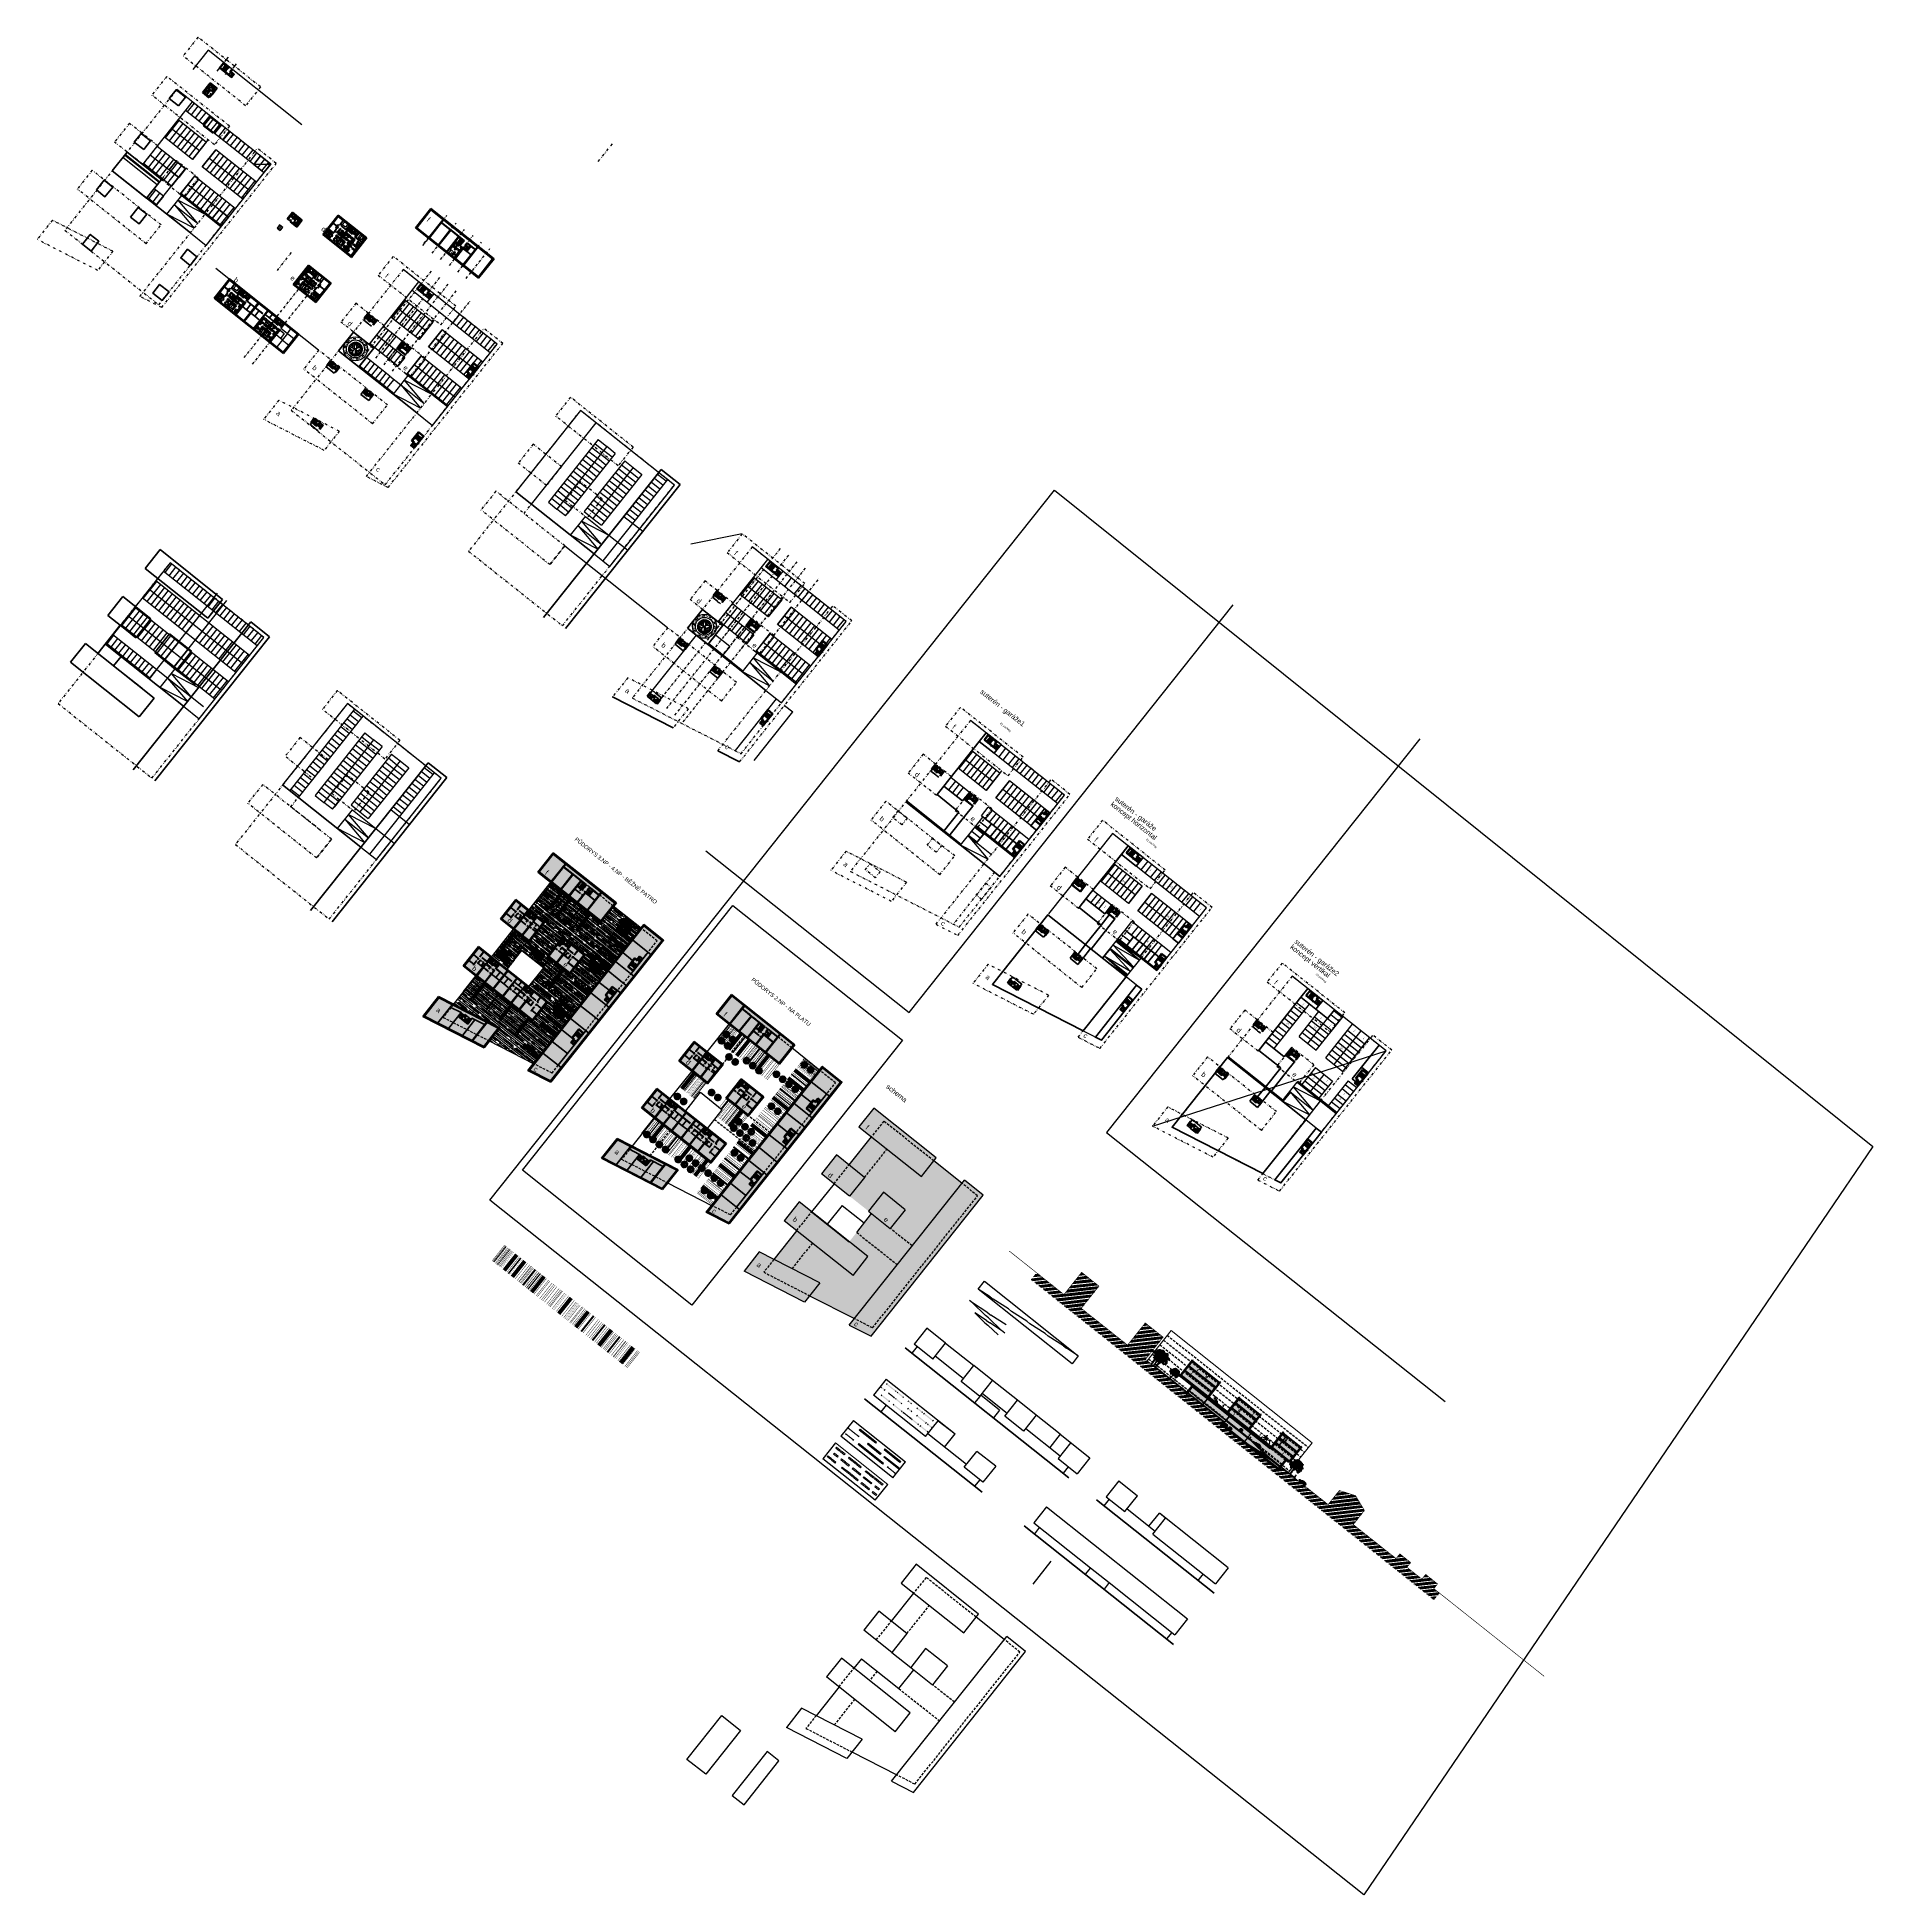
# Model space of a CAD drawing. Header units: metres. Extents: x -664657 to -643449, y -1076720 to -1062383.
# Drawn here: x -657950 to -657032, y -1068656 to -1067726 of the extents above; entities that cross this region are included whole.
import ezdxf

# ---------------------------------------------------------------- set-up
doc = ezdxf.new("R2010")
doc.units = ezdxf.units.M
doc.header["$LTSCALE"] = 0.1
doc.header["$PDSIZE"] = -2
for name, pattern in [('DASHDOT', [25.4, 12.7, -6.35, 0, -6.35]), ('DASHED', [19.05, 12.7, -6.35]), ('DIVIDE', [31.75, 12.7, -6.35, 0, -6.35, 0, -6.35])]:
    doc.linetypes.add(name, pattern=pattern)
doc.layers.get('0').update_dxf_attribs({"color": 8, "lineweight": 9})
for name, color, linetype in [('AA_THER_KOMUNIKACE', 201, 'Continuous'), ('AA_THER_popis', 6, 'Continuous'), ('AA_THER_slabá', 4, 'Continuous'), ('AA_THER_srafy', 52, 'Continuous'), ('AA_THER_ZELEŇ', 53, 'Continuous'), ('AA_THER_čerchovaná', 84, 'DIVIDE'), ('AA_THER_čárkovaná', 5, 'DASHED')]:
    doc.layers.add(name, color=color, linetype=linetype)
doc.layers.add('AA_THER_pomocná', color=30, linetype='Continuous', plot=False)
doc.layers.add('AA_THER_silná', color=1, linetype='Continuous', lineweight=70)
doc.layers.add('AA_THER_STAFAZ', color=252, linetype='Continuous', lineweight=0)
doc.styles.get("Standard").update_dxf_attribs({"font": 'arial.ttf', "width": 0.8})
doc.dimstyles.new('ISO-25', dxfattribs={"dimtxt": 0.3, "dimasz": 0.5, "dimexe": 0.1, "dimexo": 0.3, "dimgap": 0.3, "dimtad": 1, "dimtxsty": 'Standard', "dimblk": 'ARCHTICK', "dimcen": 0.5, "dimclrd": 256, "dimclre": 256, "dimclrt": 256, "dimazin": 0, "dimtfac": 1, "dimtmove": 0, "dimatfit": 3, "dimldrblk": 'DOT', "dimfxl": 0, "dimlwd": -1, "dimarcsym": 0})
pattern_1 = [(6.512676, (-656030.26, -1069498.5804), (-0.10803543, 0.9463533), []), (6.512676, (-656030.08425, -1069498.7201), (-0.10803543, 0.9463533), []), (6.512676, (-656029.9085, -1069498.8599), (-0.10803543, 0.9463533), []), (6.512676, (-656029.7328, -1069498.9996), (-0.10803543, 0.9463533), [])]

# ---------------------------------------------------------------- blocks, each defined once
blk = doc.blocks.new('A$C0C461CEA')
for p, q in [((-0.49, 0), (-0.64, 0.04)), ((-0.64, 0.04), (-0.48, 0.03)), ((-0.63, 0.1), (-0.55, 0.12)), ((-0.52, 0.09), (-0.63, 0.1)), ((-0.56, 0.14), (-0.61, 0.17)), ((-0.61, 0.17), (-0.58, 0.17)), ((-0.58, 0.17), (-0.58, 0.23)), ((-0.58, 0.23), (-0.54, 0.17)), ((-0.53, 0.19), (-0.56, 0.25)), ((-0.56, 0.25), (-0.51, 0.19)), ((-0.55, 0.12), (-0.56, 0.14)), ((-0.49, 0.22), (-0.55, 0.31)), ((-0.55, 0.31), (-0.5, 0.26)), ((-0.54, 0.17), (-0.53, 0.19)), ((-0.51, 0.13), (-0.53, 0.13)), ((-0.53, 0.13), (-0.49, 0.08)), ((-0.48, 0.03), (-0.52, 0.09)), ((-0.51, 0.19), (-0.33, 0.16)), ((-0.42, 0.06), (-0.51, 0.13)), ((-0.44, 0.24), (-0.5, 0.38)), ((-0.5, 0.38), (-0.4, 0.23)), ((-0.5, 0.26), (-0.44, 0.24)), ((-0.41, 0.21), (-0.49, 0.22)), ((-0.49, 0.08), (-0.45, 0.04)), ((-0.39, 0.37), (-0.48, 0.41)), ((-0.48, 0.41), (-0.39, 0.39)), ((-0.44, 0.15), (-0.46, 0.14)), ((-0.46, 0.14), (-0.32, -0.01)), ((-0.45, 0.04), (-0.41, 0)), ((-0.35, 0.15), (-0.44, 0.15)), ((-0.39, 0.39), (-0.42, 0.46)), ((-0.42, 0.46), (-0.37, 0.4)), ((-0.35, -0.03), (-0.42, 0.06)), ((-0.33, 0.16), (-0.41, 0.21)), ((-0.41, 0), (-0.35, -0.03)), ((-0.4, 0.23), (-0.26, 0.18)), ((-0.39, 0.49), (-0.38, 0.5)), ((-0.28, 0.45), (-0.39, 0.49)), ((-0.26, 0.32), (-0.39, 0.37)), ((-0.38, 0.5), (-0.29, 0.47)), ((-0.37, 0.4), (-0.26, 0.35)), ((-0.27, 0.16), (-0.35, 0.15)), ((-0.29, 0.47), (-0.33, 0.58)), ((-0.33, 0.58), (-0.28, 0.49)), ((-0.26, 0.52), (-0.28, 0.58)), ((-0.28, 0.58), (-0.25, 0.55)), ((-0.28, 0.49), (-0.21, 0.45)), ((-0.21, 0.42), (-0.28, 0.45)), ((-0.19, 0.12), (-0.27, 0.16)), ((-0.21, 0.47), (-0.26, 0.52)), ((-0.26, 0.35), (-0.18, 0.31)), ((-0.17, 0.27), (-0.26, 0.32)), ((-0.26, 0.18), (-0.19, 0.17)), ((-0.25, 0.55), (-0.25, 0.63)), ((-0.25, 0.63), (-0.2, 0.61)), ((-0.21, 0.59), (-0.16, 0.56)), ((-0.21, 0.57), (-0.21, 0.59)), ((-0.21, 0.54), (-0.21, 0.57)), ((-0.19, 0.48), (-0.21, 0.54)), ((-0.21, 0.45), (-0.21, 0.47)), ((-0.19, 0.38), (-0.21, 0.42)), ((-0.2, 0.61), (-0.2, 0.64)), ((-0.2, 0.64), (-0.14, 0.6)), ((-0.16, 0.47), (-0.19, 0.48)), ((-0.16, 0.35), (-0.19, 0.38)), ((-0.19, 0.17), (-0.15, 0.15)), ((-0.1, 0.1), (-0.19, 0.12)), ((-0.18, 0.31), (-0.16, 0.35)), ((-0.14, 0.22), (-0.17, 0.27)), ((-0.16, 0.56), (-0.16, 0.47)), ((-0.16, 0.44), (-0.11, 0.32)), ((-0.08, 0.39), (-0.16, 0.44)), ((-0.15, 0.15), (-0.11, 0.16)), ((-0.11, 0.58), (-0.14, 0.69)), ((-0.14, 0.69), (-0.03, 0.48)), ((-0.14, 0.6), (-0.11, 0.58)), ((-0.13, 0.56), (-0.14, 0.49)), ((-0.14, 0.49), (-0.1, 0.44)), ((-0.11, 0.16), (-0.14, 0.22)), ((-0.11, 0.54), (-0.13, 0.56)), ((-0.08, 0.54), (-0.11, 0.54)), ((-0.11, 0.32), (-0.04, 0.09)), ((-0.1, 0.44), (-0.01, 0.39)), ((-0.05, 0.05), (-0.1, 0.1)), ((-0.06, 0.68), (-0.08, 0.71)), ((-0.08, 0.71), (-0.02, 0.68)), ((-0.05, 0.47), (-0.08, 0.54)), ((0.01, 0.33), (-0.08, 0.39)), ((0.09, 0.57), (-0.06, 0.68)), ((-0.01, 0.39), (-0.05, 0.47)), ((0, -0.09), (-0.05, 0.05)), ((-0.04, 0.09), (0.1, -0.11)), ((-0.02, 0.68), (-0.03, 0.73)), ((-0.03, 0.73), (0, 0.66)), ((-0.03, 0.48), (0.02, 0.38)), ((0.06, 0.61), (-0.01, 0.77)), ((-0.01, 0.77), (0.1, 0.71)), ((0, 0.66), (0.06, 0.61)), ((0.15, 0.27), (0.01, 0.33)), ((0.02, 0.38), (0.1, 0.35)), ((0.05, 0.71), (0.1, 0.67)), ((0.07, 0.64), (0.05, 0.71)), ((0.11, 0.58), (0.07, 0.64)), ((0.1, 0.71), (0.09, 0.8)), ((0.09, 0.8), (0.19, 0.61)), ((0.14, 0.47), (0.09, 0.57)), ((0.1, 0.67), (0.15, 0.63)), ((0.1, 0.35), (0.17, 0.32)), ((0.15, 0.46), (0.11, 0.58)), ((0.21, 0.73), (0.13, 0.79)), ((0.13, 0.79), (0.21, 0.75)), ((0.17, 0.32), (0.14, 0.47)), ((0.15, 0.63), (0.2, 0.54)), ((0.19, 0.35), (0.15, 0.46)), ((0.27, 0.18), (0.15, 0.27)), ((0.19, 0.79), (0.21, 0.83)), ((0.23, 0.75), (0.19, 0.79)), ((0.19, 0.61), (0.21, 0.73)), ((0.24, 0.3), (0.19, 0.35)), ((0.2, 0.54), (0.23, 0.44)), ((0.21, 0.83), (0.25, 0.78)), ((0.21, 0.75), (0.23, 0.75)), ((0.21, 0.58), (0.23, 0.64)), ((0.24, 0.5), (0.21, 0.58)), ((0.23, 0.64), (0.24, 0.68)), ((0.23, 0.44), (0.26, 0.37)), ((0.24, 0.68), (0.28, 0.63)), ((0.28, 0.39), (0.24, 0.5)), ((0.31, 0.22), (0.24, 0.3)), ((0.25, 0.78), (0.28, 0.82)), ((0.26, 0.73), (0.28, 0.71)), ((0.26, 0.69), (0.26, 0.73)), ((0.27, 0.68), (0.26, 0.69)), ((0.26, 0.37), (0.3, 0.31)), ((0.28, 0.82), (0.27, 0.77)), ((0.27, 0.77), (0.3, 0.73)), ((0.29, 0.66), (0.27, 0.68)), ((0.28, 0.63), (0.27, 0.54)), ((0.27, 0.54), (0.28, 0.39)), ((0.36, 0.06), (0.27, 0.18)), ((0.28, 0.71), (0.29, 0.68)), ((0.29, 0.68), (0.29, 0.66)), ((0.3, 0.73), (0.33, 0.85)), ((0.3, 0.59), (0.32, 0.67)), ((0.3, 0.52), (0.3, 0.59)), ((0.36, 0.58), (0.3, 0.52)), ((0.3, 0.31), (0.31, 0.22)), ((0.32, 0.48), (0.31, 0.41)), ((0.31, 0.41), (0.31, 0.36)), ((0.31, 0.36), (0.33, 0.29)), ((0.32, 0.67), (0.35, 0.64)), ((0.39, 0.57), (0.32, 0.48)), ((0.33, 0.85), (0.33, 0.71)), ((0.33, 0.71), (0.4, 0.64)), ((0.33, 0.29), (0.35, 0.22)), ((0.35, 0.64), (0.37, 0.62)), ((0.35, 0.22), (0.35, 0.16)), ((0.35, 0.16), (0.41, 0.1)), ((0.37, 0.62), (0.36, 0.58)), ((0.43, -0.08), (0.36, 0.06)), ((0.45, 0.73), (0.38, 0.83)), ((0.38, 0.83), (0.47, 0.74)), ((0.47, 0.5), (0.39, 0.57)), ((0.4, 0.64), (0.45, 0.73)), ((0.41, 0.1), (0.44, 0.05)), ((0.44, 0.66), (0.42, 0.64)), ((0.42, 0.64), (0.42, 0.62)), ((0.42, 0.62), (0.45, 0.57)), ((0.47, 0.7), (0.44, 0.66)), ((0.44, 0.05), (0.48, 0.01)), ((0.45, 0.57), (0.49, 0.52)), ((0.48, 0.78), (0.46, 0.85)), ((0.46, 0.85), (0.5, 0.81)), ((0.47, 0.74), (0.48, 0.78)), ((0.48, 0.68), (0.47, 0.7)), ((0.53, 0.42), (0.47, 0.5)), ((0.49, 0.67), (0.48, 0.68)), ((0.48, 0.15), (0.51, 0.26)), ((0.5, 0.1), (0.48, 0.15)), ((0.48, 0.01), (0.5, 0.1)), ((0.49, 0.76), (0.52, 0.74)), ((0.49, 0.71), (0.49, 0.76)), ((0.5, 0.68), (0.49, 0.71)), ((0.5, 0.63), (0.49, 0.67)), ((0.49, 0.52), (0.51, 0.49)), ((0.5, 0.81), (0.54, 0.85)), ((0.52, 0.63), (0.5, 0.68)), ((0.51, 0.58), (0.5, 0.63)), ((0.51, 0.49), (0.51, 0.58)), ((0.51, 0.26), (0.54, 0.32)), ((0.59, 0.1), (0.51, -0.05)), ((0.54, 0.85), (0.52, 0.77)), ((0.52, 0.77), (0.55, 0.83)), ((0.52, 0.74), (0.52, 0.63)), ((0.53, 0.53), (0.54, 0.62)), ((0.55, 0.47), (0.53, 0.53)), ((0.54, 0.32), (0.53, 0.42)), ((0.55, 0.28), (0.53, 0.22)), ((0.53, 0.22), (0.53, 0.15)), ((0.53, 0.15), (0.57, 0.15)), ((0.54, 0.72), (0.57, 0.69)), ((0.55, 0.66), (0.54, 0.72)), ((0.54, 0.62), (0.55, 0.66)), ((0.55, 0.83), (0.55, 0.73)), ((0.55, 0.73), (0.57, 0.72)), ((0.56, 0.61), (0.55, 0.47)), ((0.57, 0.37), (0.55, 0.28)), ((0.57, 0.69), (0.56, 0.61)), ((0.57, 0.72), (0.59, 0.82)), ((0.58, 0.56), (0.57, 0.46)), ((0.57, 0.46), (0.57, 0.37)), ((0.57, 0.15), (0.62, 0.19)), ((0.6, 0.66), (0.58, 0.56)), ((0.59, 0.82), (0.6, 0.69)), ((0.73, 0.2), (0.59, 0.1)), ((0.6, 0.69), (0.66, 0.64)), ((0.63, 0.64), (0.6, 0.66)), ((0.73, 0.62), (0.62, 0.82)), ((0.62, 0.82), (0.72, 0.69)), ((0.62, 0.19), (0.69, 0.26)), ((0.7, 0.59), (0.63, 0.64)), ((0.66, 0.64), (0.72, 0.59)), ((0.69, 0.26), (0.73, 0.29)), ((0.73, 0.57), (0.7, 0.59)), ((0.72, 0.69), (0.72, 0.77)), ((0.72, 0.77), (0.74, 0.64)), ((0.72, 0.59), (0.73, 0.62)), ((0.74, 0.5), (0.73, 0.57)), ((0.73, 0.29), (0.76, 0.36)), ((0.83, 0.29), (0.73, 0.2)), ((0.74, 0.64), (0.77, 0.69)), ((0.74, 0.41), (0.74, 0.5)), ((0.76, 0.36), (0.74, 0.41)), ((0.76, 0.62), (0.75, 0.55)), ((0.75, 0.55), (0.76, 0.49)), ((0.77, 0.69), (0.76, 0.79)), ((0.76, 0.79), (0.78, 0.71)), ((0.78, 0.65), (0.76, 0.62)), ((0.76, 0.49), (0.81, 0.55)), ((0.85, 0.53), (0.77, 0.45)), ((0.77, 0.45), (0.77, 0.41)), ((0.77, 0.41), (0.8, 0.37)), ((0.78, 0.71), (0.83, 0.75)), ((0.78, 0.71), (0.78, 0.71)), ((0.81, 0.55), (0.78, 0.65)), ((0.8, 0.37), (0.96, 0.4)), ((0.83, 0.75), (0.81, 0.69)), ((0.81, 0.69), (0.84, 0.6)), ((0.99, 0.29), (0.83, 0.29)), ((0.84, 0.6), (0.89, 0.61)), ((1.02, 0.68), (0.85, 0.53)), ((0.89, 0.61), (0.9, 0.71)), ((0.9, 0.71), (0.92, 0.63)), ((0.92, 0.63), (1.02, 0.68)), ((0.94, 0.35), (0.92, 0.34)), ((0.92, 0.34), (0.99, 0.34)), ((0.93, -0.02), (0.99, 0.14)), ((0.98, 0.38), (0.94, 0.35)), ((0.96, 0.4), (1.04, 0.45)), ((0.99, 0.08), (0.97, -0.02)), ((1.02, 0.4), (0.98, 0.38)), ((0.99, 0.34), (1.01, 0.36)), ((0.99, 0.22), (0.99, 0.29)), ((0.99, 0.14), (0.99, 0.22)), ((1.03, 0.18), (0.99, 0.08)), ((1.01, 0.36), (1.02, 0.4)), ((1.02, 0.28), (1.01, 0.25)), ((1.01, 0.25), (1.02, 0.22)), ((1.04, 0.3), (1.02, 0.28)), ((1.02, 0.22), (1.06, 0.25)), ((1.05, 0.2), (1.03, 0.18)), ((1.04, 0.45), (1.1, 0.59)), ((1.07, 0.28), (1.04, 0.3)), ((1.06, 0.42), (1.05, 0.4)), ((1.05, 0.4), (1.05, 0.37)), ((1.05, 0.37), (1.1, 0.39)), ((1.16, 0.25), (1.05, 0.2)), ((1.08, 0.44), (1.06, 0.42)), ((1.08, 0.36), (1.06, 0.33)), ((1.06, 0.33), (1.22, 0.35)), ((1.06, 0.25), (1.11, 0.27)), ((1.06, -0.04), (1.15, 0.08)), ((1.1, 0.59), (1.07, 0.46)), ((1.07, 0.46), (1.14, 0.51)), ((1.11, 0.27), (1.07, 0.28)), ((1.12, 0.45), (1.08, 0.44)), ((1.15, 0.38), (1.08, 0.36)), ((1.12, 0.33), (1.09, 0.32)), ((1.09, 0.32), (1.12, 0.27)), ((1.1, 0.39), (1.12, 0.45)), ((1.16, 0.33), (1.12, 0.33)), ((1.12, 0.27), (1.22, 0.3)), ((1.14, 0.51), (1.17, 0.56)), ((1.15, 0.47), (1.14, 0.41)), ((1.14, 0.41), (1.19, 0.42)), ((1.21, 0.51), (1.15, 0.47)), ((1.22, 0.39), (1.15, 0.38)), ((1.15, 0.08), (1.19, 0.15)), ((1.17, 0.56), (1.16, 0.51)), ((1.16, 0.51), (1.21, 0.51)), ((1.22, 0.33), (1.16, 0.33)), ((1.21, 0.21), (1.16, 0.25)), ((1.22, 0.28), (1.17, 0.27)), ((1.17, 0.27), (1.21, 0.24)), ((1.24, 0.07), (1.18, 0.04)), ((1.18, 0.04), (1.18, -0.01)), ((1.19, 0.42), (1.21, 0.47)), ((1.19, 0.15), (1.21, 0.21)), ((1.2, 0.12), (1.19, 0.06)), ((1.19, 0.06), (1.24, 0.11)), ((1.25, 0.19), (1.2, 0.13)), ((1.2, 0.13), (1.2, 0.12)), ((1.21, 0.47), (1.23, 0.44)), ((1.21, 0.24), (1.22, 0.28)), ((1.22, 0.35), (1.22, 0.39)), ((1.22, 0.3), (1.22, 0.33)), ((1.23, 0.44), (1.28, 0.43)), ((1.28, 0.43), (1.24, 0.4)), ((1.24, 0.4), (1.24, 0.38)), ((1.24, 0.38), (1.27, 0.38)), ((1.27, 0.3), (1.24, 0.24)), ((1.24, 0.24), (1.26, 0.24)), ((1.24, 0.11), (1.28, 0.13)), ((1.3, 0.05), (1.24, 0.07)), ((1.27, 0.18), (1.25, 0.19)), ((1.26, 0.24), (1.38, 0.27)), ((1.27, 0.38), (1.28, 0.4)), ((1.31, 0.38), (1.27, 0.36)), ((1.27, 0.36), (1.34, 0.34)), ((1.34, 0.34), (1.27, 0.3)), ((1.31, 0.17), (1.27, 0.18)), ((1.28, 0.4), (1.31, 0.38)), ((1.28, 0.13), (1.32, 0.16)), ((1.29, 0.11), (1.28, 0.09)), ((1.28, 0.09), (1.31, 0.08)), ((1.41, 0.18), (1.29, 0.21)), ((1.29, 0.21), (1.32, 0.18)), ((1.33, 0.13), (1.29, 0.11)), ((1.38, 0.27), (1.3, 0.24)), ((1.3, 0.24), (1.41, 0.18)), ((1.35, 0.04), (1.3, 0.05)), ((1.32, 0.16), (1.31, 0.17)), ((1.31, 0.08), (1.38, 0.14)), ((1.32, 0.18), (1.44, 0.16)), ((1.37, 0.15), (1.33, 0.13)), ((1.44, 0.16), (1.34, 0.08)), ((1.34, 0.08), (1.41, 0.06)), ((1.39, 0.01), (1.35, 0.04)), ((1.38, 0.14), (1.37, 0.15)), ((1.37, -0.03), (1.39, 0.01)), ((1.42, 0.02), (1.4, -0.01)), ((1.41, 0.06), (1.45, 0.11)), ((1.49, 0.01), (1.42, 0.02)), ((1.45, 0.11), (1.43, 0.05)), ((1.43, 0.05), (1.49, 0.01)), ((-0.72, -0.29), (-0.58, -0.23)), ((-0.67, -0.35), (-0.72, -0.29)), ((-0.72, -0.37), (-0.67, -0.35)), ((-0.6, -0.38), (-0.72, -0.37)), ((-0.71, -0.42), (-0.71, -0.4)), ((-0.71, -0.4), (-0.48, -0.47)), ((-0.6, -0.46), (-0.71, -0.42)), ((-0.67, -0.51), (-0.71, -0.48)), ((-0.71, -0.48), (-0.64, -0.48)), ((-0.67, -0.14), (-0.7, -0.12)), ((-0.7, -0.12), (-0.65, -0.13)), ((-0.7, -0.16), (-0.67, -0.14)), ((-0.63, -0.17), (-0.7, -0.16)), ((-0.7, -0.54), (-0.67, -0.51)), ((-0.65, -0.54), (-0.7, -0.54)), ((-0.6, -0.12), (-0.69, -0.08)), ((-0.69, -0.08), (-0.58, -0.11)), ((-0.54, -0.67), (-0.68, -0.63)), ((-0.68, -0.63), (-0.57, -0.63)), ((-0.67, -0.59), (-0.64, -0.56)), ((-0.63, -0.58), (-0.67, -0.59)), ((-0.51, -0.1), (-0.66, 0)), ((-0.66, 0), (-0.5, -0.06)), ((-0.49, -0.23), (-0.66, -0.3)), ((-0.66, -0.3), (-0.59, -0.34)), ((-0.65, -0.13), (-0.6, -0.12)), ((-0.64, -0.56), (-0.65, -0.54)), ((-0.64, -0.48), (-0.6, -0.46)), ((-0.64, -0.7), (-0.54, -0.67)), ((-0.51, -0.69), (-0.64, -0.7)), ((-0.58, -0.23), (-0.63, -0.17)), ((-0.57, -0.63), (-0.63, -0.58)), ((-0.54, -0.77), (-0.62, -0.73)), ((-0.62, -0.73), (-0.53, -0.74)), ((-0.56, -0.13), (-0.61, -0.14)), ((-0.61, -0.14), (-0.57, -0.18)), ((-0.56, -0.48), (-0.61, -0.5)), ((-0.61, -0.5), (-0.6, -0.55)), ((-0.43, -0.46), (-0.6, -0.38)), ((-0.6, -0.55), (-0.55, -0.54)), ((-0.59, -0.34), (-0.46, -0.41)), ((-0.48, -0.76), (-0.59, -0.82)), ((-0.59, -0.82), (-0.54, -0.77)), ((-0.58, -0.11), (-0.54, -0.11)), ((-0.57, -0.18), (-0.55, -0.2)), ((-0.44, -0.54), (-0.57, -0.57)), ((-0.57, -0.57), (-0.57, -0.58)), ((-0.57, -0.58), (-0.5, -0.64)), ((-0.57, -0.86), (-0.42, -0.81)), ((-0.46, -0.86), (-0.57, -0.86)), ((-0.52, -0.14), (-0.56, -0.13)), ((-0.53, -0.49), (-0.56, -0.48)), ((-0.55, -0.2), (-0.51, -0.2)), ((-0.55, -0.54), (-0.52, -0.53)), ((-0.54, -0.11), (-0.51, -0.1)), ((-0.5, -0.51), (-0.53, -0.49)), ((-0.53, -0.74), (-0.46, -0.7)), ((-0.49, -0.18), (-0.52, -0.14)), ((-0.52, -0.53), (-0.5, -0.51)), ((-0.52, -0.96), (-0.46, -0.86)), ((-0.46, -0.96), (-0.52, -0.96)), ((-0.51, -0.2), (-0.45, -0.22)), ((-0.46, -0.7), (-0.51, -0.69)), ((-0.5, -0.06), (-0.41, -0.05)), ((-0.5, -0.64), (-0.37, -0.69)), ((-0.41, -0.05), (-0.49, 0)), ((-0.33, -0.08), (-0.49, -0.12)), ((-0.49, -0.12), (-0.48, -0.14)), ((-0.44, -0.2), (-0.49, -0.18)), ((-0.46, -0.27), (-0.49, -0.23)), ((-0.48, -0.14), (-0.43, -0.15)), ((-0.48, -0.47), (-0.43, -0.46)), ((-0.37, -0.72), (-0.48, -0.76)), ((-0.46, -0.91), (-0.47, -0.94)), ((-0.47, -0.94), (-0.41, -0.93)), ((-0.43, -0.25), (-0.46, -0.27)), ((-0.46, -0.41), (-0.38, -0.45)), ((-0.45, -0.89), (-0.46, -0.91)), ((-0.4, -0.96), (-0.46, -1)), ((-0.46, -1), (-0.46, -0.96)), ((-0.45, -0.22), (-0.44, -0.2)), ((-0.39, -0.82), (-0.45, -0.89)), ((-0.27, -0.49), (-0.44, -0.54)), ((-0.43, -0.15), (-0.35, -0.21)), ((-0.4, -0.27), (-0.43, -0.25)), ((-0.42, -0.81), (-0.3, -0.75)), ((-0.41, -0.93), (-0.38, -0.91)), ((-0.28, -0.33), (-0.4, -0.27)), ((-0.4, -1.07), (-0.28, -0.96)), ((-0.28, -0.96), (-0.4, -0.96)), ((-0.24, -0.97), (-0.4, -1.07)), ((-0.33, -0.8), (-0.39, -0.82)), ((-0.38, -0.45), (-0.28, -0.46)), ((-0.38, -0.91), (-0.33, -0.85)), ((-0.37, -0.69), (-0.26, -0.71)), ((-0.3, -0.75), (-0.37, -0.72)), ((-0.32, -0.89), (-0.36, -0.94)), ((-0.36, -0.94), (-0.21, -0.92)), ((-0.36, -1.11), (-0.23, -1.05)), ((-0.35, -1.12), (-0.36, -1.11)), ((-0.35, -0.21), (-0.2, -0.31)), ((-0.26, -1.09), (-0.35, -1.12)), ((-0.21, -0.1), (-0.33, -0.08)), ((-0.33, -0.85), (-0.29, -0.8)), ((-0.29, -0.8), (-0.33, -0.8)), ((-0.32, -0.01), (-0.22, -0.06)), ((-0.28, -0.81), (-0.32, -0.89)), ((-0.3, -1.17), (-0.27, -1.16)), ((-0.3, -1.19), (-0.3, -1.17)), ((-0.27, -1.19), (-0.3, -1.19)), ((-0.17, -0.41), (-0.28, -0.33)), ((-0.28, -0.46), (-0.18, -0.44)), ((-0.22, -0.75), (-0.28, -0.81)), ((-0.1, -0.45), (-0.27, -0.49)), ((-0.27, -1.16), (-0.26, -1.09)), ((-0.25, -1.22), (-0.27, -1.19)), ((-0.26, -0.71), (-0.08, -0.73)), ((-0.24, -1.12), (-0.25, -1.15)), ((-0.25, -1.15), (-0.17, -1.15)), ((-0.23, -1.18), (-0.25, -1.22)), ((-0.11, -0.95), (-0.24, -0.97)), ((-0.22, -1.07), (-0.24, -1.12)), ((-0.23, -1.05), (-0.1, -1)), ((-0.19, -1.18), (-0.23, -1.18)), ((-0.22, -0.06), (-0.12, -0.07)), ((-0.09, -0.77), (-0.22, -0.75)), ((-0.14, -1.04), (-0.22, -1.07)), ((-0.02, -0.13), (-0.21, -0.1)), ((-0.21, -0.92), (-0.09, -0.92)), ((-0.2, -0.31), (-0.14, -0.36)), ((-0.14, -1.15), (-0.19, -1.22)), ((-0.19, -1.22), (-0.19, -1.18)), ((-0.18, -0.44), (-0.17, -0.41)), ((-0.17, -1.15), (-0.16, -1.11)), ((-0.16, -1.11), (-0.13, -1.06)), ((-0.15, -1.28), (-0.14, -1.15)), ((-0.12, -1.28), (-0.15, -1.28)), ((-0.14, -0.36), (-0.1, -0.39)), ((-0.13, -1.06), (-0.14, -1.04)), ((-0.12, -0.07), (-0.05, -0.07)), ((-0.11, -1.19), (-0.12, -1.28)), ((-0.08, -0.96), (-0.11, -0.95)), ((-0.1, -1.07), (-0.11, -1.19)), ((-0.1, -0.39), (-0.02, -0.37)), ((0.06, -0.41), (-0.1, -0.45)), ((-0.1, -1), (-0.08, -0.96)), ((-0.07, -1.07), (-0.1, -1.07)), ((0, -0.79), (-0.09, -0.77)), ((-0.09, -0.92), (-0.04, -0.92)), ((-0.08, -0.73), (0.05, -0.71)), ((-0.07, -1.3), (-0.07, -1.07)), ((-0.04, -1.3), (-0.07, -1.3)), ((-0.05, -0.07), (0, -0.09)), ((-0.04, -0.92), (-0.02, -0.87)), ((-0.03, -1.22), (-0.04, -1.3)), ((0.01, -0.86), (-0.03, -0.99)), ((-0.03, -0.99), (-0.03, -1.08)), ((-0.03, -1.08), (-0.03, -1.19)), ((-0.03, -1.19), (0, -1.24)), ((-0.01, -1.27), (-0.03, -1.22)), ((0.1, -0.19), (-0.02, -0.13)), ((-0.02, -0.37), (0.05, -0.32)), ((-0.02, -0.87), (0, -0.81)), ((0, -1.34), (-0.01, -1.27)), ((0, -0.81), (0, -0.79)), ((0, -1.24), (0.02, -1.26)), ((0.02, -1.28), (0, -1.34)), ((0.06, -0.78), (0.01, -0.86)), ((0.02, -1.26), (0.05, -1.22)), ((0.03, -1.34), (0.02, -1.28)), ((0.05, -1.35), (0.03, -1.34)), ((0.05, -0.32), (0.13, -0.29)), ((0.05, -0.71), (0.17, -0.68)), ((0.05, -1.22), (0.06, -1.17)), ((0.1, -1.19), (0.05, -1.27)), ((0.05, -1.27), (0.05, -1.35)), ((0.1, -0.37), (0.06, -0.41)), ((0.1, -0.77), (0.06, -0.78)), ((0.06, -1.17), (0.1, -1.13)), ((0.07, -1.27), (0.1, -1.19)), ((0.08, -1.37), (0.07, -1.27)), ((0.09, -1.37), (0.08, -1.37)), ((0.1, -1.25), (0.09, -1.37)), ((0.1, -0.11), (0.21, -0.18)), ((0.15, -0.27), (0.1, -0.19)), ((0.2, -0.34), (0.1, -0.37)), ((0.18, -0.75), (0.1, -0.77)), ((0.1, -1.13), (0.14, -1.04)), ((0.12, -1.17), (0.1, -1.25)), ((0.18, -1.04), (0.12, -1.17)), ((0.13, -0.29), (0.15, -0.27)), ((0.13, -1.37), (0.14, -1.22)), ((0.15, -1.37), (0.13, -1.37)), ((0.14, -1.04), (0.21, -0.98)), ((0.14, -1.22), (0.2, -1.11)), ((0.18, -1.22), (0.15, -1.37)), ((0.17, -0.68), (0.21, -0.62)), ((0.23, -0.74), (0.18, -0.75)), ((0.25, -0.97), (0.18, -1.04)), ((0.21, -1.15), (0.18, -1.22)), ((0.28, -0.35), (0.2, -0.34)), ((0.2, -1.11), (0.23, -1.08)), ((0.2, -1.39), (0.22, -1.3)), ((0.21, -1.39), (0.2, -1.39)), ((0.21, -0.18), (0.3, -0.23)), ((0.21, -0.62), (0.25, -0.55)), ((0.21, -0.98), (0.24, -0.95)), ((0.23, -1.13), (0.21, -1.15)), ((0.23, -1.34), (0.21, -1.39)), ((0.22, -1.2), (0.23, -1.18)), ((0.23, -1.25), (0.22, -1.2)), ((0.22, -1.3), (0.23, -1.25)), ((0.25, -0.79), (0.23, -0.74)), ((0.23, -1.08), (0.25, -0.97)), ((0.23, -1.18), (0.23, -1.13)), ((0.23, -1.4), (0.23, -1.34)), ((0.26, -1.4), (0.23, -1.4)), ((0.24, -0.95), (0.25, -0.86)), ((0.25, -0.55), (0.27, -0.48)), ((0.25, -0.86), (0.25, -0.79)), ((0.28, -1), (0.26, -1.09)), ((0.26, -1.09), (0.26, -1.15)), ((0.26, -1.15), (0.26, -1.19)), ((0.26, -1.19), (0.27, -1.21)), ((0.28, -1.23), (0.26, -1.32)), ((0.26, -1.32), (0.26, -1.4)), ((0.27, -0.48), (0.3, -0.45)), ((0.28, -0.63), (0.27, -0.73)), ((0.27, -0.73), (0.3, -0.82)), ((0.27, -1.21), (0.29, -1.15)), ((0.3, -0.36), (0.28, -0.35)), ((0.31, -0.56), (0.28, -0.63)), ((0.29, -0.92), (0.28, -1)), ((0.33, -1.16), (0.28, -1.23)), ((0.28, -1.39), (0.3, -1.24)), ((0.29, -1.39), (0.28, -1.39)), ((0.31, -0.93), (0.29, -0.92)), ((0.29, -1.15), (0.32, -1.11)), ((0.35, -1.25), (0.29, -1.39)), ((0.3, -0.23), (0.39, -0.24)), ((0.31, -0.39), (0.3, -0.36)), ((0.3, -0.45), (0.31, -0.39)), ((0.3, -0.82), (0.38, -0.92)), ((0.3, -1.24), (0.34, -1.16)), ((0.35, -0.48), (0.31, -0.56)), ((0.33, -0.98), (0.31, -0.93)), ((0.32, -1.11), (0.33, -1.05)), ((0.33, -1.05), (0.33, -0.98)), ((0.34, -1.16), (0.33, -1.16)), ((0.34, -1.4), (0.36, -1.31)), ((0.36, -1.4), (0.34, -1.4)), ((0.41, -0.39), (0.35, -0.48)), ((0.36, -1.31), (0.35, -1.25)), ((0.37, -1), (0.36, -1.04)), ((0.36, -1.04), (0.36, -1.11)), ((0.36, -1.11), (0.38, -1.17)), ((0.38, -1.34), (0.36, -1.4)), ((0.41, -1.03), (0.37, -1)), ((0.38, -0.92), (0.43, -1)), ((0.38, -1.17), (0.4, -1.22)), ((0.4, -1.36), (0.38, -1.34)), ((0.39, -0.24), (0.41, -0.16)), ((0.4, -1.22), (0.4, -1.25)), ((0.4, -1.25), (0.41, -1.27)), ((0.41, -1.41), (0.4, -1.36)), ((0.41, -0.13), (0.43, -0.08)), ((0.41, -0.16), (0.41, -0.13)), ((0.48, -0.4), (0.41, -0.39)), ((0.44, -1.07), (0.41, -1.03)), ((0.41, -1.27), (0.42, -1.31)), ((0.43, -1.34), (0.41, -1.41)), ((0.42, -1.25), (0.44, -1.18)), ((0.42, -1.31), (0.42, -1.25)), ((0.42, -1.41), (0.43, -1.34)), ((0.46, -1.4), (0.42, -1.41)), ((0.43, -1), (0.48, -1.06)), ((0.46, -1.13), (0.44, -1.07)), ((0.44, -1.18), (0.46, -1.13)), ((0.48, -1.15), (0.46, -1.19)), ((0.46, -1.19), (0.46, -1.26)), ((0.46, -1.26), (0.5, -1.21)), ((0.49, -1.25), (0.46, -1.4)), ((0.52, -0.43), (0.48, -0.4)), ((0.48, -1.06), (0.51, -1.16)), ((0.5, -1.21), (0.48, -1.15)), ((0.48, -1.3), (0.51, -1.24)), ((0.49, -1.34), (0.48, -1.3)), ((0.48, -1.39), (0.49, -1.34)), ((0.49, -1.4), (0.48, -1.39)), ((0.51, -0.05), (0.49, -0.18)), ((0.49, -0.18), (0.49, -0.25)), ((0.49, -0.25), (0.53, -0.27)), ((0.51, -1.21), (0.49, -1.25)), ((0.54, -1.27), (0.49, -1.4)), ((0.51, -1.16), (0.56, -1.11)), ((0.51, -1.24), (0.51, -1.21)), ((0.54, -0.48), (0.52, -0.43)), ((0.53, -0.27), (0.71, -0.29)), ((0.53, -1.4), (0.54, -1.32)), ((0.54, -1.4), (0.53, -1.4)), ((0.57, -0.56), (0.54, -0.48)), ((0.56, -1.13), (0.54, -1.16)), ((0.54, -1.16), (0.55, -1.2)), ((0.54, -1.32), (0.54, -1.27)), ((0.58, -1.34), (0.54, -1.4)), ((0.55, -1.2), (0.56, -1.23)), ((0.56, -1.11), (0.63, -1.05)), ((0.6, -1.13), (0.56, -1.13)), ((0.56, -1.23), (0.58, -1.28)), ((0.63, -0.63), (0.57, -0.56)), ((0.58, -1.28), (0.61, -1.25)), ((0.61, -1.41), (0.58, -1.34)), ((0.6, -0.38), (0.59, -0.41)), ((0.59, -0.41), (0.63, -0.49)), ((0.66, -0.39), (0.6, -0.38)), ((0.6, -1.19), (0.6, -1.13)), ((0.61, -1.25), (0.6, -1.19)), ((0.6, -1.32), (0.64, -1.26)), ((0.63, -1.35), (0.6, -1.32)), ((0.64, -1.4), (0.61, -1.41)), ((0.63, -0.49), (0.7, -0.58)), ((0.65, -0.7), (0.63, -0.63)), ((0.63, -1.05), (0.69, -1)), ((0.64, -1.26), (0.63, -1.35)), ((0.65, -1.33), (0.64, -1.4)), ((0.71, -0.77), (0.65, -0.7)), ((0.69, -1.37), (0.65, -1.33)), ((0.74, -0.41), (0.66, -0.39)), ((0.69, -1.1), (0.66, -1.19)), ((0.66, -1.19), (0.66, -1.26)), ((0.66, -1.26), (0.68, -1.31)), ((0.68, -0.64), (0.71, -0.7)), ((0.72, -0.64), (0.68, -0.64)), ((0.68, -1.31), (0.69, -1.36)), ((0.69, -1), (0.75, -0.96)), ((0.75, -1.01), (0.69, -1.1)), ((0.69, -1.36), (0.69, -1.37)), ((0.7, -0.58), (0.79, -0.64)), ((0.7, -1.22), (0.73, -1.13)), ((0.72, -1.28), (0.7, -1.22)), ((0.71, -0.29), (0.81, -0.26)), ((0.71, -0.7), (0.77, -0.78)), ((0.77, -0.86), (0.71, -0.77)), ((0.76, -0.65), (0.72, -0.64)), ((0.72, -1.37), (0.72, -1.28)), ((0.74, -1.37), (0.72, -1.37)), ((0.73, -1.08), (0.75, -1.01)), ((0.73, -1.13), (0.73, -1.08)), ((0.77, -0.43), (0.74, -0.41)), ((0.75, -1.17), (0.74, -1.23)), ((0.74, -1.23), (0.75, -1.26)), ((0.75, -1.3), (0.74, -1.37)), ((0.75, -0.96), (0.77, -0.92)), ((0.77, -1.11), (0.75, -1.17)), ((0.75, -1.26), (0.8, -1.35)), ((0.8, -1.35), (0.75, -1.3)), ((0.79, -0.69), (0.76, -0.65)), ((0.77, -0.35), (0.85, -0.33)), ((0.83, -0.41), (0.77, -0.35)), ((0.83, -0.49), (0.77, -0.43)), ((0.77, -0.78), (0.87, -0.86)), ((0.77, -0.92), (0.77, -0.86)), ((0.77, -1.15), (0.77, -1.11)), ((0.79, -1.21), (0.77, -1.15)), ((0.79, -0.64), (0.86, -0.67)), ((0.86, -0.71), (0.79, -0.69)), ((0.79, -0.87), (0.88, -0.92)), ((0.8, -0.9), (0.79, -0.87)), ((0.79, -1.03), (0.8, -0.99)), ((0.79, -1.06), (0.79, -1.03)), ((0.8, -1.12), (0.79, -1.06)), ((0.8, -1.27), (0.79, -1.21)), ((0.8, -0.96), (0.8, -0.9)), ((0.81, -0.98), (0.8, -0.96)), ((0.8, -0.99), (0.85, -1.1)), ((0.82, -1.16), (0.8, -1.12)), ((0.81, -1.33), (0.8, -1.27)), ((0.81, -0.26), (0.86, -0.16)), ((0.84, -1.02), (0.81, -0.98)), ((0.82, -1.32), (0.81, -1.33)), ((0.85, -1.16), (0.82, -1.16)), ((0.87, -1.25), (0.82, -1.18)), ((0.82, -1.18), (0.82, -1.24)), ((0.82, -1.24), (0.82, -1.32)), ((0.9, -0.47), (0.83, -0.41)), ((0.88, -0.55), (0.83, -0.49)), ((0.89, -1.06), (0.84, -1.02)), ((0.85, -0.33), (0.91, -0.3)), ((0.85, -1.1), (0.85, -1.16)), ((0.86, -0.16), (0.93, -0.02)), ((0.86, -0.67), (0.92, -0.68)), ((0.92, -0.77), (0.86, -0.71)), ((0.87, -0.86), (0.93, -0.9)), ((0.89, -1.32), (0.87, -1.25)), ((0.93, -0.62), (0.88, -0.55)), ((0.88, -0.92), (0.91, -0.95)), ((0.88, -1.13), (0.88, -1.19)), ((0.92, -1.17), (0.88, -1.13)), ((0.88, -1.19), (0.92, -1.22)), ((0.91, -1), (0.89, -1.06)), ((0.91, -1.32), (0.89, -1.32)), ((0.91, -0.12), (0.9, -0.15)), ((0.9, -0.15), (0.9, -0.23)), ((0.9, -0.23), (0.95, -0.2)), ((0.99, -0.53), (0.9, -0.47)), ((0.9, -1.11), (0.91, -1.06)), ((0.92, -1.14), (0.9, -1.11)), ((0.97, -0.02), (0.91, -0.12)), ((0.91, -0.3), (0.99, -0.29)), ((0.91, -0.95), (0.91, -1)), ((0.91, -1.06), (0.93, -1.03)), ((0.93, -1.26), (0.91, -1.32)), ((0.92, -0.68), (0.95, -0.68)), ((0.98, -0.83), (0.92, -0.77)), ((0.94, -1.13), (0.92, -1.14)), ((0.92, -1.22), (0.92, -1.17)), ((0.95, -0.68), (0.93, -0.62)), ((0.93, -0.9), (0.98, -0.92)), ((0.93, -1.03), (0.94, -1.08)), ((0.97, -1.27), (0.93, -1.26)), ((0.94, -0.74), (0.99, -0.73)), ((0.98, -0.77), (0.94, -0.74)), ((0.94, -0.94), (0.95, -1.02)), ((0.95, -0.94), (0.94, -0.94)), ((0.94, -1.08), (0.94, -1.13)), ((0.95, -0.2), (0.97, -0.13)), ((1.04, -0.98), (0.95, -0.94)), ((0.95, -1.02), (1, -1.09)), ((0.95, -1.15), (0.96, -1.1)), ((0.99, -1.17), (0.95, -1.15)), ((0.96, -1.1), (0.98, -1.13)), ((1.01, -1.25), (0.96, -1.21)), ((0.96, -1.21), (0.97, -1.27)), ((0.97, -0.13), (1.06, -0.04)), ((0.97, -0.57), (1.07, -0.59)), ((1, -0.62), (0.97, -0.57)), ((1.01, -0.19), (0.98, -0.22)), ((0.98, -0.22), (1.12, -0.3)), ((1, -0.8), (0.98, -0.77)), ((1.03, -0.93), (0.98, -0.83)), ((0.98, -0.92), (1.03, -0.95)), ((0.98, -1.13), (0.99, -1.17)), ((0.99, -0.29), (1.08, -0.35)), ((1.06, -0.54), (0.99, -0.53)), ((0.99, -0.73), (1.03, -0.8)), ((1.02, -0.68), (1, -0.62)), ((1.05, -0.87), (1, -0.8)), ((1, -1.09), (1.04, -1.16)), ((1.03, -0.15), (1.01, -0.19)), ((1.04, -1.2), (1.01, -1.17)), ((1.01, -1.17), (1.01, -1.21)), ((1.01, -1.21), (1.02, -1.23)), ((1.02, -1.23), (1.01, -1.25)), ((1.09, -0.68), (1.02, -0.68)), ((1.08, -0.07), (1.03, -0.15)), ((1.03, -0.72), (1.05, -0.77)), ((1.08, -0.74), (1.03, -0.72)), ((1.03, -0.8), (1.05, -0.84)), ((1.03, -0.95), (1.03, -0.93)), ((1.03, -1.05), (1.04, -0.98)), ((1.06, -1.18), (1.03, -1.05)), ((1.04, -1.16), (1.05, -1.18)), ((1.05, -1.18), (1.04, -1.2)), ((1.05, -0.77), (1.13, -0.86)), ((1.05, -0.84), (1.07, -0.88)), ((1.08, -0.93), (1.05, -0.87)), ((1.05, -0.92), (1.09, -0.98)), ((1.05, -0.97), (1.05, -0.92)), ((1.09, -0.98), (1.05, -0.97)), ((1.08, -0.55), (1.06, -0.54)), ((1.08, -1.01), (1.06, -1.01)), ((1.06, -1.01), (1.06, -1.09)), ((1.06, -1.09), (1.08, -1.16)), ((1.08, -1.16), (1.06, -1.18)), ((1.07, -0.59), (1.12, -0.64)), ((1.07, -0.88), (1.08, -0.93)), ((1.14, -0.05), (1.08, -0.07)), ((1.08, -0.35), (1.15, -0.4)), ((1.24, -0.54), (1.08, -0.55)), ((1.11, -0.74), (1.08, -0.74)), ((1.26, -1.01), (1.08, -0.86)), ((1.08, -0.86), (1.24, -1.05)), ((1.1, -1.04), (1.08, -1.01)), ((1.17, -0.68), (1.09, -0.68)), ((1.09, -1.07), (1.1, -1.04)), ((1.09, -1.17), (1.09, -1.07)), ((1.1, -1.17), (1.09, -1.17)), ((1.1, -0.71), (1.17, -0.72)), ((1.14, -0.76), (1.1, -0.71)), ((1.1, -0.94), (1.11, -0.92)), ((1.11, -0.96), (1.1, -0.94)), ((1.11, -1.08), (1.1, -1.17)), ((1.15, -0.79), (1.11, -0.74)), ((1.11, -0.92), (1.16, -0.96)), ((1.16, -1), (1.11, -0.96)), ((1.15, -1.13), (1.11, -1.08)), ((1.12, -0.3), (1.21, -0.29)), ((1.32, -0.35), (1.12, -0.33)), ((1.12, -0.33), (1.31, -0.38)), ((1.12, -0.64), (1.17, -0.68)), ((1.13, -0.86), (1.16, -0.88)), ((1.22, -0.09), (1.14, -0.05)), ((1.14, -0.61), (1.18, -0.6)), ((1.17, -0.66), (1.14, -0.61)), ((1.19, -0.78), (1.14, -0.76)), ((1.19, -1.1), (1.14, -1.05)), ((1.14, -1.05), (1.15, -1.13)), ((1.15, -0.37), (1.33, -0.4)), ((1.2, -0.41), (1.15, -0.37)), ((1.15, -0.4), (1.25, -0.46)), ((1.22, -0.83), (1.15, -0.79)), ((1.16, -0.88), (1.24, -0.9)), ((1.16, -0.96), (1.16, -1)), ((1.27, -0.56), (1.17, -0.57)), ((1.17, -0.57), (1.35, -0.62)), ((1.22, -0.68), (1.17, -0.66)), ((1.17, -0.72), (1.19, -0.78)), ((1.18, -0.01), (1.28, -0.02)), ((1.18, -0.6), (1.23, -0.6)), ((1.25, -0.92), (1.19, -0.92)), ((1.19, -0.92), (1.27, -0.99)), ((1.24, -1.05), (1.19, -0.99)), ((1.19, -0.99), (1.21, -1.06)), ((1.21, -1.06), (1.19, -1.1)), ((1.29, -0.44), (1.2, -0.41)), ((1.21, -0.29), (1.28, -0.19)), ((1.27, -0.15), (1.22, -0.09)), ((1.26, -0.67), (1.22, -0.68)), ((1.22, -0.72), (1.23, -0.78)), ((1.25, -0.74), (1.22, -0.72)), ((1.24, -0.9), (1.22, -0.83)), ((1.23, -0.04), (1.32, -0.09)), ((1.29, -0.04), (1.23, -0.04)), ((1.23, -0.6), (1.26, -0.67)), ((1.23, -0.78), (1.29, -0.84)), ((1.33, -0.53), (1.24, -0.54)), ((1.29, -0.86), (1.24, -0.83)), ((1.24, -0.83), (1.26, -0.9)), ((1.25, -0.46), (1.33, -0.53)), ((1.27, -0.79), (1.25, -0.74)), ((1.28, -0.95), (1.25, -0.92)), ((1.29, -0.21), (1.26, -0.26)), ((1.26, -0.29), (1.36, -0.24)), ((1.26, -0.26), (1.26, -0.29)), ((1.26, -0.9), (1.3, -0.93)), ((1.27, -0.99), (1.26, -1.01)), ((1.28, -0.19), (1.27, -0.15)), ((1.32, -0.54), (1.27, -0.56)), ((1.34, -0.65), (1.27, -0.62)), ((1.27, -0.62), (1.28, -0.67)), ((1.29, -0.73), (1.27, -0.73)), ((1.27, -0.73), (1.29, -0.83)), ((1.29, -0.84), (1.27, -0.79)), ((1.28, -0.02), (1.37, -0.03)), ((1.32, -0.12), (1.28, -0.1)), ((1.28, -0.1), (1.3, -0.16)), ((1.28, -0.67), (1.3, -0.7)), ((1.3, -0.93), (1.28, -0.95)), ((1.35, -0.05), (1.29, -0.04)), ((1.32, -0.19), (1.29, -0.21)), ((1.35, -0.42), (1.29, -0.44)), ((1.31, -0.79), (1.29, -0.73)), ((1.29, -0.83), (1.35, -0.86)), ((1.33, -0.91), (1.29, -0.86)), ((1.3, -0.16), (1.32, -0.12)), ((1.39, -0.23), (1.3, -0.31)), ((1.3, -0.31), (1.39, -0.3)), ((1.3, -0.7), (1.37, -0.69)), ((1.31, -0.38), (1.53, -0.42)), ((1.31, -0.46), (1.38, -0.45)), ((1.32, -0.48), (1.31, -0.46)), ((1.37, -0.83), (1.31, -0.79)), ((1.32, -0.09), (1.35, -0.05)), ((1.36, -0.24), (1.32, -0.19)), ((1.44, -0.38), (1.32, -0.35)), ((1.37, -0.5), (1.32, -0.48)), ((1.36, -0.62), (1.32, -0.54)), ((1.35, -0.74), (1.32, -0.74)), ((1.32, -0.74), (1.37, -0.83)), ((1.35, -0.86), (1.32, -0.86)), ((1.32, -0.86), (1.33, -0.91)), ((1.35, -0.14), (1.33, -0.16)), ((1.33, -0.16), (1.36, -0.19)), ((1.44, -0.33), (1.33, -0.33)), ((1.33, -0.33), (1.52, -0.38)), ((1.33, -0.4), (1.35, -0.42)), ((1.37, -0.69), (1.34, -0.65)), ((1.37, -0.05), (1.35, -0.09)), ((1.35, -0.09), (1.37, -0.09)), ((1.37, -0.09), (1.35, -0.13)), ((1.35, -0.13), (1.41, -0.15)), ((1.37, -0.15), (1.35, -0.14)), ((1.35, -0.62), (1.36, -0.62)), ((1.41, -0.78), (1.35, -0.74)), ((1.36, -0.19), (1.39, -0.19)), ((1.49, -0.58), (1.36, -0.54)), ((1.36, -0.54), (1.38, -0.58)), ((1.4, -0.63), (1.36, -0.64)), ((1.36, -0.64), (1.43, -0.71)), ((1.51, -0.03), (1.37, -0.05)), ((1.4, -0.17), (1.37, -0.15)), ((1.53, -0.42), (1.37, -0.41)), ((1.37, -0.41), (1.53, -0.45)), ((1.4, -0.48), (1.37, -0.5)), ((1.38, -0.45), (1.4, -0.48)), ((1.38, -0.58), (1.48, -0.61)), ((1.39, -0.19), (1.42, -0.18)), ((1.48, -0.19), (1.39, -0.23)), ((1.39, -0.3), (1.53, -0.3)), ((1.43, -0.52), (1.39, -0.52)), ((1.39, -0.52), (1.49, -0.58)), ((1.43, -0.71), (1.39, -0.71)), ((1.39, -0.71), (1.41, -0.78)), ((1.4, -0.01), (1.51, -0.03)), ((1.42, -0.18), (1.4, -0.17)), ((1.46, -0.66), (1.4, -0.63)), ((1.41, -0.15), (1.52, -0.09)), ((1.53, -0.45), (1.42, -0.45)), ((1.42, -0.45), (1.44, -0.48)), ((1.52, -0.09), (1.43, -0.14)), ((1.43, -0.14), (1.49, -0.17)), ((1.49, -0.54), (1.43, -0.52)), ((1.51, -0.37), (1.44, -0.33)), ((1.52, -0.38), (1.44, -0.38)), ((1.44, -0.48), (1.51, -0.47)), ((1.46, -0.63), (1.44, -0.64)), ((1.44, -0.64), (1.46, -0.66)), ((1.48, -0.61), (1.46, -0.63)), ((1.54, -0.2), (1.48, -0.19)), ((1.51, -0.47), (1.48, -0.52)), ((1.48, -0.52), (1.49, -0.54)), ((1.49, -0.17), (1.53, -0.15)), ((1.53, -0.3), (1.5, -0.32)), ((1.5, -0.32), (1.53, -0.36)), ((1.53, -0.15), (1.51, -0.18)), ((1.51, -0.18), (1.54, -0.2)), ((1.53, -0.36), (1.51, -0.37))]:
    blk.add_line(p, q)
blk = doc.blocks.new('CA0212B2$')
at = {"color": 0, "linetype": 'Continuous', "lineweight": -3}
for p, q in [((0, 0.17), (0.31, 0.18)), ((0, -0.17), (0, 0.17)), ((0.23, 0), (0.24, 0.06)), ((0.24, -0.06), (0.23, 0)), ((0.24, 0.06), (0.26, 0.08)), ((0.26, 0.08), (0.27, 0.11)), ((0.27, 0.11), (0.31, 0.14)), ((0.31, 0.18), (0.41, 0.18)), ((0.31, 0.14), (0.42, 0.14)), ((0.41, 0.18), (0.49, 0.17)), ((0.42, 0.14), (0.49, 0.13)), ((0.49, 0.17), (0.55, 0.13)), ((0.49, 0.13), (0.54, 0.1)), ((0.54, 0.1), (0.57, 0.05)), ((0.55, 0.13), (0.59, 0.07)), ((0.57, 0.05), (0.58, 0)), ((0.58, 0), (0.57, -0.05)), ((0.59, 0.07), (0.6, 0)), ((0.6, 0), (0.59, -0.07)), ((0.31, -0.18), (0, -0.17)), ((0.27, -0.11), (0.24, -0.06)), ((0.31, -0.14), (0.27, -0.11)), ((0.42, -0.14), (0.31, -0.14)), ((0.41, -0.18), (0.31, -0.18)), ((0.49, -0.17), (0.41, -0.18)), ((0.49, -0.13), (0.42, -0.14)), ((0.54, -0.1), (0.49, -0.13)), ((0.55, -0.13), (0.49, -0.17)), ((0.57, -0.05), (0.54, -0.1)), ((0.59, -0.07), (0.55, -0.13))]:
    blk.add_line(p, q, dxfattribs=at)
blk = doc.blocks.new('CA0336B2$')
at = {"color": 0, "lineweight": -3}
for p, q in [((-0.18, -0.19), (-0.15, 0)), ((-0.15, 0), (0, 0)), ((0.15, 0), (0, 0)), ((0.18, -0.19), (0.15, 0)), ((-0.16, -0.19), (-0.12, -0.08)), ((-0.09, -0.06), (0, -0.06)), ((0, -0.23), (-0.04, -0.23)), ((-0.04, -0.23), (0, -0.23)), ((0, -0.25), (-0.04, -0.25)), ((0.09, -0.06), (0, -0.06)), ((0.04, -0.23), (0, -0.23)), ((0, -0.23), (0.04, -0.23)), ((0, -0.25), (0.04, -0.25)), ((0.16, -0.19), (0.12, -0.08))]:
    blk.add_line(p, q, dxfattribs=at)
blk.add_circle((0, -0.09), 0.0126, dxfattribs=at)
for centre, radius, start, end in [((-0.14, -0.19), 0.036, 170.46719, 244.94238), ((-0.14, -0.19), 0.0171, 169.79373, 244.94238), ((-0.04, 0.02), 0.268, 244.94238, 270), ((-0.04, 0.02), 0.249, 244.94238, 270), ((-0.09, -0.09), 0.0315, 90, 159.97078), ((0.04, 0.02), 0.249, 270, 295.05762), ((0.04, 0.02), 0.268, 270, 295.05762), ((0.09, -0.09), 0.0315, 20.02922, 90), ((0.14, -0.19), 0.0171, 295.05762, 10.20627), ((0.14, -0.19), 0.036, 295.05762, 9.53281)]:
    blk.add_arc(centre, radius, start, end, dxfattribs=at)
blk = doc.blocks.new('_ArchTick')
at = {"color": 0, "linetype": 'ByBlock', "const_width": 0.15}
blk.add_lwpolyline([(-0.5, -0.5), (0.5, 0.5)], dxfattribs=at)
blk = doc.blocks.new('*D26')
at = {"layer": 'AA_THER_slabá', "lineweight": -2}
for p, q in [((-657328.27, -1068427.32), (-657326.81, -1068428.48)), ((-657326.4, -1068424.97), (-657324.94, -1068426.14))]:
    blk.add_line(p, q, dxfattribs=at)
at = {"layer": 'AA_THER_slabá'}
blk.add_line((-657325.02, -1068426.07), (-657326.89, -1068428.42), dxfattribs=at)
at = {"layer": 'Defpoints', "color": 0, "lineweight": -3}
for p in [(-657328.51, -1068427.13), (-657326.89, -1068428.42), (-657326.64, -1068424.79)]:
    blk.add_point(p, dxfattribs=at)
at = {"layer": 'AA_THER_slabá', "xscale": 0.5, "yscale": 0.5, "zscale": 0.5}
for p, rotation in [((-657326.89, -1068428.42), 231.5126761129773), ((-657325.02, -1068426.07), 51.51267611297726)]:
    blk.add_blockref('_ArchTick', p, dxfattribs=dict(at, rotation=rotation))
at = {"layer": 'AA_THER_slabá', "insert": (-657326.31, -1068426.97), "char_height": 0.3, "attachment_point": 5, "rotation": 51.51268}
blk.add_mtext('3', dxfattribs=at)
blk = doc.blocks.new('_Dot')
at = {"color": 0, "linetype": 'ByBlock', "lineweight": -2}
blk.add_line((-0.5, 0), (-1, 0), dxfattribs=at)
at = {"color": 0, "linetype": 'ByBlock', "const_width": 0.5}
blk.add_lwpolyline([(-0.25, 0, 1), (0.25, 0, 1)], format="xyb", close=True, dxfattribs=at)
blk = doc.blocks.new('*D27')
at = {"layer": 'AA_THER_slabá'}
blk.add_line((-657326.89, -1068428.42), (-657328.75, -1068430.77), dxfattribs=at)
at = {"layer": 'AA_THER_slabá', "lineweight": -2}
for p, q in [((-657328.27, -1068427.32), (-657326.81, -1068428.48)), ((-657328.99, -1068430.58), (-657328.83, -1068430.71))]:
    blk.add_line(p, q, dxfattribs=at)
at = {"layer": 'Defpoints', "color": 0, "lineweight": -3}
for p in [(-657328.51, -1068427.13), (-657328.75, -1068430.77), (-657328.75, -1068430.77)]:
    blk.add_point(p, dxfattribs=at)
at = {"layer": 'AA_THER_slabá', "xscale": 0.5, "yscale": 0.5, "zscale": 0.5}
for p, rotation in [((-657326.89, -1068428.42), 51.51267611297726), ((-657328.75, -1068430.77), 231.5126761129773)]:
    blk.add_blockref('_ArchTick', p, dxfattribs=dict(at, rotation=rotation))
at = {"layer": 'AA_THER_slabá', "insert": (-657328.17, -1068429.31), "char_height": 0.3, "attachment_point": 5, "rotation": 51.51268}
blk.add_mtext('3', dxfattribs=at)
blk = doc.blocks.new('*D28')
at = {"layer": 'AA_THER_slabá', "lineweight": -2}
for p, q in [((-657339.83, -1068433.97), (-657338.75, -1068434.83)), ((-657336.85, -1068432.76), (-657337.01, -1068432.64))]:
    blk.add_line(p, q, dxfattribs=at)
at = {"layer": 'AA_THER_slabá'}
blk.add_line((-657337.09, -1068432.58), (-657338.83, -1068434.77), dxfattribs=at)
at = {"layer": 'Defpoints', "color": 0, "lineweight": -3}
for p in [(-657340.07, -1068433.78), (-657338.83, -1068434.77), (-657337.09, -1068432.58)]:
    blk.add_point(p, dxfattribs=at)
at = {"layer": 'AA_THER_slabá', "xscale": 0.5, "yscale": 0.5, "zscale": 0.5}
for p, rotation in [((-657338.83, -1068434.77), 231.5126761129773), ((-657337.09, -1068432.58), 51.51267611297726)]:
    blk.add_blockref('_ArchTick', p, dxfattribs=dict(at, rotation=rotation))
at = {"layer": 'AA_THER_slabá', "insert": (-657338.33, -1068433.37), "char_height": 0.3, "attachment_point": 5, "rotation": 51.51268}
blk.add_mtext('2,8', dxfattribs=at)
blk = doc.blocks.new('*D25')
at = {"layer": 'AA_THER_slabá', "lineweight": -2}
for p, q in [((-657344.66, -1068426.56), (-657344.19, -1068426.93)), ((-657343.1, -1068424.6), (-657342.63, -1068424.97))]:
    blk.add_line(p, q, dxfattribs=at)
at = {"layer": 'AA_THER_slabá'}
blk.add_line((-657342.71, -1068424.91), (-657344.27, -1068426.87), dxfattribs=at)
at = {"layer": 'Defpoints', "color": 0, "lineweight": -3}
for p in [(-657344.89, -1068426.37), (-657344.27, -1068426.87), (-657343.33, -1068424.42)]:
    blk.add_point(p, dxfattribs=at)
at = {"layer": 'AA_THER_slabá', "xscale": 0.5, "yscale": 0.5, "zscale": 0.5}
for p, rotation in [((-657344.27, -1068426.87), 231.5126761129773), ((-657342.71, -1068424.91), 51.51267611297726)]:
    blk.add_blockref('_ArchTick', p, dxfattribs=dict(at, rotation=rotation))
at = {"layer": 'AA_THER_slabá', "insert": (-657343.87, -1068425.59), "char_height": 0.3, "attachment_point": 5, "rotation": 51.51268}
blk.add_mtext('2,5', dxfattribs=at)
blk = doc.blocks.new('*D29')
at = {"layer": 'AA_THER_slabá', "lineweight": -2}
for p, q in [((-657345.4, -1068426.35), (-657344.38, -1068427.16)), ((-657344.66, -1068426.56), (-657344.19, -1068426.93))]:
    blk.add_line(p, q, dxfattribs=at)
at = {"layer": 'AA_THER_slabá'}
for p, q in [((-657344.45, -1068427.1), (-657344.77, -1068427.49)), ((-657344.27, -1068426.87), (-657344.45, -1068427.1)), ((-657344.27, -1068426.87), (-657344.45, -1068427.1)), ((-657344.36, -1068426.98), (-657343.3, -1068427.41)), ((-657344.27, -1068426.87), (-657343.96, -1068426.48)), ((-657343.3, -1068427.41), (-657342.66, -1068426.59))]:
    blk.add_line(p, q, dxfattribs=at)
at = {"layer": 'Defpoints', "color": 0, "lineweight": -3}
for p in [(-657345.64, -1068426.16), (-657344.89, -1068426.37), (-657344.45, -1068427.1)]:
    blk.add_point(p, dxfattribs=at)
at = {"layer": 'AA_THER_slabá', "xscale": 0.5, "yscale": 0.5, "zscale": 0.5}
for p, rotation in [((-657344.45, -1068427.1), 51.51267611297728), ((-657344.27, -1068426.87), 231.5126761129773)]:
    blk.add_blockref('_ArchTick', p, dxfattribs=dict(at, rotation=rotation))
at = {"layer": 'AA_THER_slabá', "insert": (-657343.36, -1068426.7), "char_height": 0.3, "attachment_point": 5, "rotation": 51.51268}
blk.add_mtext('0,3', dxfattribs=at)
blk = doc.blocks.new('*D30')
at = {"layer": 'AA_THER_slabá', "lineweight": -2}
for p, q in [((-657347.33, -1068428.01), (-657345.93, -1068429.12)), ((-657345.25, -1068426.47), (-657344.38, -1068427.16))]:
    blk.add_line(p, q, dxfattribs=at)
at = {"layer": 'AA_THER_slabá'}
blk.add_line((-657344.45, -1068427.1), (-657346.01, -1068429.06), dxfattribs=at)
at = {"layer": 'Defpoints', "color": 0, "lineweight": -3}
for p in [(-657347.56, -1068427.83), (-657346.01, -1068429.06), (-657345.49, -1068426.28)]:
    blk.add_point(p, dxfattribs=at)
at = {"layer": 'AA_THER_slabá', "xscale": 0.5, "yscale": 0.5, "zscale": 0.5}
for p, rotation in [((-657346.01, -1068429.06), 231.5126761129773), ((-657344.45, -1068427.1), 51.51267611297726)]:
    blk.add_blockref('_ArchTick', p, dxfattribs=dict(at, rotation=rotation))
at = {"layer": 'AA_THER_slabá', "insert": (-657345.61, -1068427.78), "char_height": 0.3, "attachment_point": 5, "rotation": 51.51268}
blk.add_mtext('2,5', dxfattribs=at)
blk = doc.blocks.new('*D31')
at = {"layer": 'AA_THER_slabá', "lineweight": -2}
for p, q in [((-657344.11, -1068423.42), (-657342.45, -1068424.74)), ((-657343.1, -1068424.6), (-657342.63, -1068424.97))]:
    blk.add_line(p, q, dxfattribs=at)
at = {"layer": 'AA_THER_slabá'}
for p, q in [((-657342.71, -1068424.91), (-657343.02, -1068425.3)), ((-657342.71, -1068424.91), (-657342.53, -1068424.67)), ((-657342.53, -1068424.67), (-657342.21, -1068424.28))]:
    blk.add_line(p, q, dxfattribs=at)
at = {"layer": 'Defpoints', "color": 0, "lineweight": -3}
for p in [(-657344.34, -1068423.23), (-657343.33, -1068424.42), (-657342.53, -1068424.67)]:
    blk.add_point(p, dxfattribs=at)
at = {"layer": 'AA_THER_slabá', "xscale": 0.5, "yscale": 0.5, "zscale": 0.5}
for p, rotation in [((-657342.71, -1068424.91), 51.51267611297726), ((-657342.53, -1068424.67), 231.5126761129773)]:
    blk.add_blockref('_ArchTick', p, dxfattribs=dict(at, rotation=rotation))
at = {"layer": 'AA_THER_slabá', "insert": (-657343.45, -1068425.03), "char_height": 0.3, "attachment_point": 5, "rotation": 51.51268}
blk.add_mtext('0,3', dxfattribs=at)
blk = doc.blocks.new('*D32')
at = {"layer": 'AA_THER_slabá', "lineweight": -2}
for p, q in [((-657344.11, -1068423.42), (-657342.45, -1068424.74)), ((-657343.52, -1068422.86), (-657341.95, -1068424.11))]:
    blk.add_line(p, q, dxfattribs=at)
at = {"layer": 'AA_THER_slabá'}
blk.add_line((-657342.53, -1068424.67), (-657342.03, -1068424.05), dxfattribs=at)
at = {"layer": 'Defpoints', "color": 0, "lineweight": -3}
for p in [(-657344.34, -1068423.23), (-657343.76, -1068422.67), (-657342.03, -1068424.05)]:
    blk.add_point(p, dxfattribs=at)
at = {"layer": 'AA_THER_slabá', "xscale": 0.5, "yscale": 0.5, "zscale": 0.5}
for p, rotation in [((-657342.53, -1068424.67), 231.5126761129773), ((-657342.03, -1068424.05), 51.51267611297728)]:
    blk.add_blockref('_ArchTick', p, dxfattribs=dict(at, rotation=rotation))
at = {"layer": 'AA_THER_slabá', "insert": (-657341.84, -1068424.66), "char_height": 0.3, "attachment_point": 5, "rotation": 51.51268}
blk.add_mtext('0,8', dxfattribs=at)
blk = doc.blocks.new('A$C4B500297')
for p, q in [((-202, 293), (-207, 298)), ((-202, 320), (-199, 315)), ((-185, 293), (-202, 293)), ((-198, 298), (-201, 303)), ((-199, 315), (-185, 307)), ((-185, 293), (-198, 298)), ((-188, 251), (-196, 252)), ((-193, 290), (-185, 293)), ((-188, 314), (-192, 317)), ((-184, 271), (-192, 274)), ((-178, 231), (-192, 229)), ((-185, 307), (-188, 314)), ((-178, 248), (-188, 251)), ((-173, 294), (-185, 307)), ((-185, 307), (-174, 294)), ((-173, 294), (-185, 293)), ((-181, 318), (-184, 317)), ((-172, 271), (-184, 271)), ((-174, 242), (-184, 239)), ((-183, 257), (-172, 254)), ((-175, 311), (-181, 318)), ((-176, 219), (-181, 219)), ((-168, 247), (-178, 248)), ((-164, 230), (-178, 231)), ((-166, 220), (-176, 219)), ((-166, 304), (-175, 311)), ((-174, 294), (-162, 282)), ((-153, 244), (-174, 242)), ((-168, 288), (-173, 294)), ((-156, 278), (-172, 271)), ((-172, 254), (-155, 254)), ((-168, 326), (-170, 322)), ((-170, 322), (-167, 313)), ((-157, 280), (-168, 288)), ((-153, 244), (-168, 247)), ((-158, 235), (-168, 235)), ((-167, 313), (-162, 302)), ((-154, 300), (-166, 304)), ((-154, 228), (-166, 220)), ((-154, 228), (-164, 230)), ((-153, 219), (-163, 209)), ((-163, 209), (-162, 203)), ((-162, 302), (-161, 293)), ((-161, 293), (-162, 282)), ((-162, 282), (-156, 278)), ((-159, 316), (-154, 309)), ((-144, 239), (-158, 235)), ((-145, 278), (-157, 280)), ((-156, 278), (-147, 281)), ((-155, 254), (-141, 251)), ((-154, 309), (-154, 300)), ((-154, 300), (-147, 281)), ((-154, 244), (-141, 251)), ((-132, 235), (-154, 228)), ((-143, 250), (-153, 244)), ((-132, 235), (-153, 219)), ((-149, 319), (-140, 320)), ((-147, 281), (-139, 276)), ((-140, 375), (-146, 375)), ((-127, 289), (-146, 286)), ((-138, 272), (-145, 278)), ((-131, 326), (-144, 328)), ((-129, 244), (-144, 239)), ((-143, 352), (-138, 347)), ((-133, 252), (-143, 250)), ((-136, 199), (-143, 199)), ((-135, 299), (-141, 295)), ((-141, 251), (-133, 254)), ((-132, 367), (-140, 375)), ((-140, 320), (-117, 323)), ((-139, 276), (-132, 271)), ((-134, 392), (-138, 394)), ((-138, 347), (-127, 346)), ((-124, 333), (-138, 335)), ((-128, 271), (-138, 272)), ((-131, 207), (-138, 206)), ((-122, 341), (-136, 340)), ((-129, 201), (-136, 199)), ((-121, 309), (-135, 299)), ((-124, 390), (-134, 392)), ((-133, 254), (-120, 263)), ((-128, 257), (-133, 252)), ((-117, 360), (-132, 367)), ((-132, 271), (-119, 270)), ((-132, 244), (-116, 244)), ((-116, 242), (-132, 235)), ((-131, 399), (-124, 392)), ((-125, 325), (-131, 326)), ((-121, 296), (-131, 293)), ((-128, 211), (-131, 207)), ((-116, 242), (-129, 244)), ((-124, 200), (-129, 201)), ((-117, 267), (-128, 271)), ((-114, 262), (-128, 257)), ((-107, 211), (-128, 211)), ((-127, 346), (-113, 347)), ((-126, 287), (-127, 289)), ((-126, 380), (-118, 374)), ((-123, 286), (-126, 287)), ((-125, 355), (-118, 347)), ((-118, 321), (-125, 325)), ((-125, 288), (-112, 286)), ((-125, 201), (-105, 203)), ((-124, 392), (-108, 389)), ((-113, 389), (-124, 390)), ((-109, 331), (-124, 333)), ((-114, 201), (-124, 200)), ((-108, 284), (-123, 286)), ((-112, 335), (-122, 341)), ((-116, 408), (-121, 412)), ((-116, 307), (-121, 309)), ((-105, 303), (-121, 296)), ((-117, 181), (-121, 184)), ((-120, 263), (-116, 265)), ((-119, 270), (-115, 266)), ((-115, 214), (-119, 209)), ((-118, 374), (-104, 374)), ((-118, 347), (-107, 336)), ((-117, 321), (-118, 321)), ((-101, 358), (-117, 360)), ((-117, 323), (-108, 324)), ((-108, 323), (-117, 321)), ((-109, 252), (-117, 267)), ((-117, 221), (-112, 215)), ((-110, 181), (-117, 181)), ((-108, 406), (-116, 408)), ((-105, 303), (-116, 307)), ((-116, 244), (-113, 250)), ((-111, 249), (-116, 242)), ((-112, 274), (-115, 272)), ((-108, 269), (-115, 266)), ((-115, 266), (-111, 259)), ((-99, 222), (-115, 214)), ((-114, 265), (-106, 267)), ((-101, 203), (-114, 201)), ((-105, 388), (-113, 389)), ((-113, 347), (-103, 347)), ((-108, 264), (-113, 262)), ((-113, 250), (-109, 252)), ((-101, 426), (-112, 429)), ((-103, 332), (-112, 335)), ((-112, 286), (-107, 285)), ((-110, 277), (-112, 274)), ((-112, 215), (-106, 212)), ((-111, 259), (-106, 253)), ((-99, 253), (-111, 249)), ((-100, 278), (-110, 277)), ((-100, 182), (-110, 181)), ((-109, 424), (-102, 418)), ((-102, 333), (-109, 331)), ((-105, 157), (-109, 160)), ((-106, 401), (-108, 406)), ((-108, 389), (-103, 388)), ((-99, 325), (-108, 323)), ((-108, 324), (-98, 325)), ((-103, 284), (-108, 284)), ((-103, 265), (-108, 264)), ((-108, 241), (-100, 241)), ((-107, 336), (-98, 332)), ((-107, 285), (-97, 286)), ((-99, 208), (-107, 211)), ((-97, 398), (-106, 401)), ((-104, 318), (-106, 322)), ((-106, 267), (-97, 268)), ((-106, 253), (-104, 254)), ((-84, 241), (-106, 237)), ((-106, 212), (-96, 209)), ((-98, 383), (-105, 388)), ((-93, 304), (-105, 303)), ((-105, 203), (-99, 206)), ((-85, 160), (-105, 157)), ((-104, 374), (-84, 361)), ((-84, 312), (-104, 318)), ((-104, 254), (-90, 256)), ((-103, 388), (-97, 383)), ((-103, 347), (-95, 343)), ((-93, 328), (-103, 332)), ((-96, 286), (-103, 284)), ((-94, 265), (-103, 265)), ((-102, 418), (-93, 417)), ((-96, 335), (-102, 333)), ((-87, 418), (-101, 426)), ((-92, 358), (-101, 358)), ((-99, 206), (-101, 203)), ((-89, 424), (-100, 427)), ((-100, 414), (-94, 411)), ((-86, 288), (-100, 278)), ((-100, 241), (-93, 240)), ((-90, 180), (-100, 182)), ((-90, 325), (-99, 325)), ((-86, 254), (-99, 253)), ((-94, 226), (-99, 226)), ((-94, 226), (-99, 222)), ((-99, 212), (-90, 219)), ((-99, 206), (-98, 208)), ((-93, 207), (-99, 206)), ((-88, 383), (-98, 383)), ((-98, 332), (-91, 327)), ((-98, 325), (-93, 326)), ((-91, 394), (-97, 398)), ((-97, 383), (-88, 383)), ((-97, 286), (-90, 286)), ((-97, 268), (-86, 267)), ((-88, 334), (-96, 335)), ((-86, 288), (-96, 286)), ((-96, 209), (-85, 213)), ((-95, 343), (-86, 335)), ((-94, 411), (-87, 405)), ((-94, 395), (-87, 383)), ((-84, 264), (-94, 265)), ((-83, 234), (-94, 226)), ((-93, 417), (-83, 408)), ((-91, 413), (-93, 417)), ((-93, 326), (-93, 328)), ((-88, 300), (-93, 304)), ((-93, 240), (-87, 242)), ((-83, 234), (-93, 230)), ((-85, 210), (-93, 207)), ((-88, 440), (-92, 442)), ((-80, 355), (-92, 358)), ((-88, 406), (-91, 413)), ((-88, 383), (-91, 394)), ((-91, 327), (-86, 324)), ((-91, 191), (-88, 187)), ((-87, 447), (-90, 452)), ((-80, 320), (-90, 325)), ((-90, 286), (-79, 289)), ((-90, 256), (-69, 252)), ((-90, 219), (-83, 234)), ((-79, 182), (-90, 180)), ((-84, 451), (-89, 457)), ((-77, 407), (-89, 424)), ((-84, 429), (-88, 440)), ((-85, 395), (-88, 406)), ((-75, 375), (-88, 383)), ((-88, 347), (-79, 342)), ((-76, 332), (-88, 334)), ((-75, 296), (-88, 300)), ((-88, 187), (-83, 184)), ((-78, 441), (-87, 447)), ((-87, 436), (-77, 434)), ((-69, 411), (-87, 418)), ((-87, 405), (-83, 396)), ((-87, 383), (-79, 380)), ((-84, 312), (-87, 318)), ((-87, 318), (-84, 313)), ((-87, 242), (-79, 241)), ((-87, 170), (-80, 169)), ((-86, 335), (-79, 332)), ((-86, 324), (-74, 320)), ((-73, 286), (-86, 288)), ((-86, 267), (-80, 268)), ((-71, 249), (-86, 254)), ((-86, 225), (-74, 224)), ((-78, 153), (-86, 150)), ((-85, 458), (-84, 451)), ((-79, 389), (-85, 395)), ((-85, 213), (-73, 217)), ((-76, 214), (-85, 210)), ((-81, 162), (-85, 160)), ((-85, 160), (-85, 160)), ((-84, 451), (-79, 441)), ((-81, 443), (-84, 451)), ((-78, 419), (-84, 429)), ((-84, 361), (-63, 352)), ((-84, 313), (-81, 302)), ((-84, 302), (-84, 312)), ((-80, 264), (-84, 264)), ((-78, 238), (-84, 241)), ((-83, 408), (-79, 401)), ((-83, 396), (-70, 384)), ((-78, 238), (-83, 234)), ((-83, 184), (-76, 183)), ((-82, 411), (-79, 404)), ((-77, 434), (-81, 443)), ((-81, 302), (-73, 298)), ((-77, 166), (-81, 162)), ((-71, 354), (-80, 355)), ((-69, 316), (-80, 320)), ((-80, 268), (-72, 263)), ((-74, 260), (-80, 264)), ((-80, 169), (-75, 166)), ((-79, 441), (-78, 452)), ((-79, 404), (-67, 399)), ((-79, 401), (-71, 396)), ((-70, 382), (-79, 389)), ((-79, 380), (-71, 376)), ((-79, 342), (-69, 334)), ((-79, 332), (-69, 334)), ((-79, 289), (-71, 288)), ((-79, 241), (-71, 249)), ((-75, 179), (-79, 182)), ((-78, 452), (-78, 439)), ((-68, 427), (-78, 441)), ((-78, 439), (-77, 434)), ((-77, 432), (-78, 433)), ((-69, 411), (-78, 419)), ((-72, 246), (-78, 238)), ((-75, 159), (-78, 153)), ((-77, 434), (-73, 430)), ((-69, 422), (-77, 432)), ((-71, 397), (-77, 407)), ((-71, 167), (-77, 166)), ((-65, 333), (-76, 332)), ((-65, 217), (-76, 214)), ((-76, 183), (-75, 184)), ((-64, 371), (-75, 375)), ((-67, 287), (-75, 296)), ((-75, 184), (-70, 188)), ((-71, 185), (-75, 179)), ((-75, 166), (-67, 171)), ((-69, 163), (-75, 159)), ((-64, 399), (-74, 408)), ((-74, 320), (-64, 318)), ((-65, 256), (-74, 260)), ((-74, 224), (-63, 218)), ((-73, 430), (-65, 421)), ((-73, 298), (-66, 290)), ((-63, 284), (-73, 286)), ((-73, 217), (-63, 218)), ((-72, 263), (-66, 260)), ((-68, 250), (-72, 246)), ((-57, 369), (-71, 397)), ((-71, 396), (-66, 388)), ((-71, 376), (-65, 374)), ((-64, 349), (-71, 354)), ((-71, 288), (-67, 287)), ((-64, 190), (-71, 185)), ((-66, 169), (-71, 167)), ((-70, 384), (-62, 373)), ((-65, 374), (-70, 382)), ((-70, 188), (-64, 192)), ((-64, 414), (-69, 422)), ((-64, 409), (-69, 411)), ((-69, 334), (-61, 331)), ((-56, 315), (-69, 316)), ((-69, 252), (-54, 248)), ((-66, 168), (-69, 163)), ((-65, 459), (-68, 464)), ((-68, 449), (-65, 436)), ((-59, 421), (-68, 427)), ((-68, 410), (-59, 408)), ((-62, 250), (-68, 250)), ((-67, 399), (-55, 385)), ((-67, 171), (-62, 180)), ((-66, 388), (-61, 379)), ((-66, 290), (-60, 283)), ((-66, 260), (-50, 258)), ((-63, 172), (-66, 168)), ((-62, 447), (-65, 459)), ((-65, 436), (-65, 426)), ((-65, 426), (-53, 420)), ((-65, 421), (-61, 413)), ((-54, 328), (-65, 333)), ((-51, 254), (-65, 256)), ((-55, 214), (-65, 217)), ((-60, 405), (-64, 414)), ((-56, 406), (-64, 409)), ((-58, 383), (-64, 399)), ((-56, 366), (-64, 371)), ((-56, 347), (-64, 349)), ((-64, 318), (-58, 318)), ((-64, 192), (-56, 195)), ((-55, 192), (-64, 190)), ((-63, 352), (-57, 349)), ((-58, 276), (-63, 284)), ((-63, 218), (-50, 215)), ((-59, 181), (-63, 172)), ((-61, 437), (-62, 447)), ((-62, 373), (-57, 369)), ((-49, 244), (-62, 250)), ((-62, 180), (-56, 186)), ((-57, 432), (-61, 437)), ((-61, 413), (-59, 405)), ((-61, 379), (-57, 373)), ((-61, 331), (-50, 326)), ((-56, 457), (-60, 441)), ((-60, 441), (-57, 435)), ((-58, 396), (-60, 405)), ((-60, 283), (-54, 277)), ((-59, 464), (-56, 457)), ((-52, 416), (-59, 421)), ((-59, 408), (-52, 405)), ((-59, 405), (-56, 398)), ((-52, 189), (-59, 181)), ((-54, 443), (-58, 447)), ((-52, 389), (-58, 396)), ((-55, 379), (-58, 383)), ((-58, 318), (-50, 315)), ((-50, 263), (-58, 276)), ((-57, 435), (-52, 432)), ((-53, 426), (-57, 432)), ((-57, 373), (-51, 362)), ((-57, 349), (-52, 346)), ((-46, 399), (-56, 406)), ((-56, 398), (-54, 392)), ((-53, 358), (-56, 366)), ((-49, 342), (-56, 347)), ((-48, 310), (-56, 315)), ((-56, 195), (-50, 200)), ((-56, 186), (-55, 192)), ((-55, 385), (-49, 376)), ((-53, 370), (-55, 379)), ((-55, 379), (-50, 364)), ((-43, 209), (-55, 214)), ((-49, 431), (-54, 443)), ((-54, 392), (-50, 389)), ((-52, 346), (-54, 348)), ((-54, 348), (-48, 343)), ((-50, 321), (-54, 328)), ((-54, 277), (-47, 268)), ((-54, 248), (-45, 246)), ((-52, 419), (-53, 426)), ((-53, 420), (-45, 418)), ((-50, 362), (-53, 370)), ((-50, 344), (-53, 358)), ((-52, 432), (-47, 424)), ((-50, 415), (-52, 419)), ((-43, 416), (-52, 416)), ((-52, 405), (-46, 400)), ((-52, 396), (-51, 405)), ((-50, 391), (-52, 396)), ((-48, 385), (-52, 389)), ((-47, 196), (-52, 189)), ((-51, 405), (-50, 415)), ((-51, 362), (-49, 354)), ((-41, 249), (-51, 254)), ((-49, 442), (-50, 446)), ((-50, 431), (-48, 423)), ((-50, 389), (-50, 391)), ((-50, 364), (-46, 361)), ((-43, 356), (-50, 362)), ((-50, 326), (-48, 321)), ((-40, 316), (-50, 321)), ((-50, 315), (-42, 308)), ((-41, 259), (-50, 263)), ((-50, 258), (-43, 254)), ((-50, 215), (-39, 210)), ((-50, 200), (-44, 206)), ((-40, 436), (-49, 442)), ((-45, 427), (-49, 431)), ((-49, 376), (-46, 366)), ((-46, 361), (-49, 376)), ((-49, 354), (-46, 346)), ((-40, 334), (-49, 342)), ((-49, 339), (-49, 342)), ((-48, 334), (-49, 339)), ((-43, 239), (-49, 244)), ((-48, 423), (-46, 417)), ((-41, 377), (-48, 385)), ((-48, 343), (-38, 334)), ((-45, 326), (-48, 334)), ((-48, 321), (-40, 319)), ((-42, 301), (-48, 310)), ((-47, 424), (-45, 416)), ((-46, 404), (-47, 398)), ((-47, 398), (-47, 393)), ((-47, 393), (-47, 388)), ((-47, 388), (-42, 382)), ((-47, 268), (-40, 262)), ((-42, 203), (-47, 196)), ((-42, 457), (-46, 464)), ((-46, 417), (-45, 412)), ((-43, 416), (-46, 404)), ((-46, 400), (-42, 394)), ((-43, 391), (-46, 399)), ((-46, 366), (-43, 360)), ((-46, 346), (-45, 340)), ((-45, 448), (-42, 457)), ((-43, 444), (-45, 448)), ((-45, 432), (-43, 444)), ((-45, 425), (-44, 432)), ((-45, 422), (-45, 432)), ((-40, 421), (-45, 427)), ((-45, 416), (-45, 425)), ((-45, 412), (-45, 422)), ((-45, 418), (-37, 415)), ((-43, 320), (-45, 326)), ((-45, 246), (-33, 237)), ((-44, 432), (-42, 441)), ((-44, 338), (-43, 333)), ((-44, 206), (-43, 209)), ((-43, 449), (-31, 464)), ((-42, 441), (-43, 449)), ((-42, 424), (-43, 416)), ((-36, 413), (-43, 416)), ((-41, 384), (-43, 391)), ((-43, 360), (-39, 358)), ((-38, 355), (-43, 356)), ((-43, 333), (-42, 322)), ((-40, 309), (-43, 317)), ((-43, 254), (-35, 248)), ((-29, 226), (-43, 239)), ((-42, 442), (-42, 433)), ((-42, 433), (-42, 424)), ((-42, 394), (-39, 388)), ((-42, 382), (-41, 384)), ((-42, 322), (-40, 319)), ((-42, 308), (-37, 300)), ((-36, 293), (-42, 301)), ((-34, 206), (-42, 203)), ((-40, 371), (-41, 377)), ((-32, 258), (-41, 259)), ((-29, 236), (-41, 249)), ((-33, 430), (-40, 436)), ((-37, 415), (-40, 421)), ((-40, 359), (-40, 371)), ((-35, 329), (-40, 334)), ((-40, 319), (-35, 314)), ((-34, 313), (-40, 316)), ((-37, 301), (-40, 309)), ((-40, 262), (-32, 260)), ((-39, 388), (-37, 387)), ((-39, 358), (-34, 354)), ((-39, 210), (-32, 207)), ((-37, 385), (-38, 380)), ((-38, 380), (-37, 372)), ((-33, 354), (-38, 355)), ((-37, 348), (-38, 354)), ((-38, 334), (-29, 329)), ((-38, 315), (-37, 313)), ((-35, 476), (-37, 469)), ((-37, 469), (-31, 457)), ((-37, 387), (-34, 394)), ((-34, 389), (-37, 385)), ((-37, 372), (-36, 365)), ((-28, 336), (-37, 348)), ((-37, 313), (-33, 304)), ((-34, 296), (-37, 301)), ((-37, 300), (-34, 296)), ((-29, 409), (-36, 413)), ((-35, 411), (-36, 400)), ((-36, 400), (-31, 383)), ((-36, 365), (-35, 355)), ((-32, 284), (-36, 293)), ((-33, 445), (-35, 433)), ((-35, 433), (-35, 411)), ((-35, 415), (-28, 410)), ((-35, 354), (-34, 348)), ((-26, 324), (-35, 329)), ((-35, 314), (-26, 313)), ((-35, 248), (-26, 240)), ((-33, 477), (-34, 484)), ((-34, 394), (-27, 401)), ((-29, 397), (-34, 389)), ((-32, 371), (-34, 357)), ((-34, 357), (-26, 348)), ((-34, 354), (-33, 357)), ((-34, 348), (-29, 342)), ((-24, 310), (-34, 313)), ((-23, 198), (-34, 206)), ((-31, 469), (-33, 477)), ((-31, 457), (-33, 445)), ((-30, 427), (-33, 430)), ((-33, 408), (-29, 410)), ((-32, 395), (-33, 408)), ((-33, 357), (-31, 364)), ((-28, 348), (-33, 354)), ((-33, 304), (-29, 297)), ((-33, 237), (-25, 232)), ((-31, 464), (-32, 466)), ((-31, 390), (-32, 395)), ((-31, 383), (-32, 371)), ((-30, 269), (-32, 284)), ((-32, 260), (-29, 260)), ((-26, 252), (-32, 258)), ((-32, 207), (-23, 201)), ((-27, 458), (-31, 469)), ((-30, 382), (-31, 390)), ((-31, 373), (-30, 382)), ((-31, 364), (-31, 373)), ((-25, 421), (-30, 427)), ((-28, 267), (-30, 269)), ((-29, 410), (-26, 424)), ((-28, 405), (-29, 409)), ((-24, 403), (-29, 397)), ((-29, 342), (-24, 332)), ((-29, 329), (-23, 325)), ((-29, 297), (-26, 293)), ((-29, 260), (-28, 267)), ((-21, 227), (-29, 236)), ((-18, 215), (-29, 226)), ((-28, 410), (-25, 420)), ((-22, 394), (-28, 405)), ((-23, 341), (-28, 348)), ((-20, 325), (-28, 336)), ((-25, 446), (-27, 458)), ((-27, 401), (-22, 411)), ((-23, 454), (-26, 459)), ((-26, 435), (-25, 446)), ((-26, 424), (-26, 435)), ((-26, 348), (-19, 340)), ((-17, 322), (-26, 324)), ((-26, 313), (-20, 310)), ((-26, 293), (-25, 307)), ((-22, 289), (-26, 283)), ((-26, 283), (-23, 271)), ((-25, 244), (-26, 252)), ((-26, 240), (-25, 244)), ((-25, 420), (-24, 435)), ((-18, 419), (-25, 421)), ((-25, 404), (-22, 395)), ((-25, 307), (-23, 313)), ((-25, 232), (-21, 227)), ((-24, 435), (-21, 447)), ((-22, 407), (-24, 403)), ((-24, 332), (-19, 326)), ((-14, 305), (-24, 310)), ((-21, 447), (-23, 454)), ((-23, 344), (-21, 354)), ((-16, 335), (-23, 341)), ((-23, 337), (-23, 341)), ((-23, 331), (-23, 337)), ((-23, 325), (-23, 331)), ((-23, 325), (-20, 325)), ((-22, 321), (-23, 323)), ((-23, 313), (-22, 321)), ((-23, 271), (-20, 262)), ((-23, 201), (-13, 193)), ((-16, 189), (-23, 198)), ((-22, 411), (-17, 419)), ((-19, 416), (-22, 407)), ((-22, 395), (-16, 388)), ((-19, 387), (-22, 394)), ((-21, 298), (-22, 289)), ((-19, 432), (-21, 443)), ((-21, 443), (-20, 431)), ((-21, 354), (-20, 360)), ((-20, 314), (-21, 298)), ((-20, 431), (-18, 419)), ((-20, 366), (-19, 378)), ((-20, 360), (-20, 366)), ((-20, 338), (-20, 337)), ((-20, 337), (-18, 328)), ((-19, 322), (-20, 314)), ((-20, 310), (-11, 304)), ((-20, 262), (-20, 244)), ((-20, 244), (-17, 233)), ((-16, 442), (-19, 432)), ((-19, 430), (-15, 438)), ((-17, 419), (-19, 430)), ((-18, 424), (-19, 416)), ((-19, 378), (-19, 387)), ((-18, 358), (-19, 348)), ((-19, 348), (-13, 356)), ((-18, 346), (-19, 340)), ((-19, 340), (-11, 331)), ((-18, 328), (-19, 325)), ((-19, 326), (-16, 325)), ((-11, 416), (-18, 419)), ((-13, 366), (-18, 358)), ((-10, 356), (-18, 346)), ((-6, 191), (-18, 215)), ((-14, 381), (-17, 372)), ((-17, 372), (-17, 362)), ((-17, 362), (-14, 366)), ((-15, 322), (-17, 322)), ((-17, 233), (-10, 222)), ((-13, 454), (-16, 442)), ((-16, 388), (-12, 396)), ((-11, 327), (-16, 335)), ((-16, 325), (-8, 318)), ((-9, 177), (-16, 189)), ((-15, 438), (-13, 454)), ((-7, 315), (-15, 322)), ((-13, 386), (-14, 381)), ((-14, 366), (-10, 372)), ((0, 287), (-14, 305)), ((-13, 454), (-6, 476)), ((-13, 409), (-11, 416)), ((-10, 403), (-13, 409)), ((-7, 390), (-13, 386)), ((-5, 372), (-13, 366)), ((-13, 356), (-8, 364)), ((-13, 193), (-7, 189)), ((-11, 471), (-12, 478)), ((-12, 396), (-10, 403)), ((-9, 395), (-12, 389)), ((-12, 389), (-4, 394)), ((-8, 458), (-11, 471)), ((-11, 413), (-10, 405)), ((-11, 331), (-4, 325)), ((-2, 320), (-11, 327)), ((-11, 304), (-6, 299)), ((-11, 0), (-7, 5)), ((-10, 405), (-5, 409)), ((-10, 372), (-2, 377)), ((-4, 366), (-10, 356)), ((-10, 222), (-4, 212)), ((-8, 404), (-9, 395)), ((-2, 150), (-9, 177)), ((-6, 450), (-8, 458)), ((0, 414), (-8, 404)), ((-8, 364), (-2, 377)), ((-8, 318), (-2, 312)), ((3, 394), (-7, 390)), ((-3, 310), (-7, 315)), ((-7, 189), (-6, 191)), ((-7, 5), (-4, 12)), ((-6, 476), (-1, 480)), ((-3, 445), (-6, 450)), ((-6, 299), (-2, 292)), ((-5, 409), (-2, 417)), ((0, 377), (-5, 372)), ((-4, 394), (4, 395)), ((-2, 374), (-4, 366)), ((-4, 325), (2, 320)), ((-4, 212), (-1, 208)), ((-4, 12), (-3, 25)), ((4, 438), (-3, 445)), ((0, 302), (-3, 310)), ((-3, 25), (-2, 40)), ((-2, 417), (1, 427)), ((-2, 387), (4, 392)), ((-2, 377), (-2, 387)), ((-2, 377), (4, 382)), ((1, 312), (-2, 320)), ((-2, 312), (3, 307)), ((-2, 292), (1, 291)), ((0, 121), (-2, 150)), ((-2, 72), (0, 121)), ((-1, 56), (-2, 72)), ((-2, 40), (-1, 56)), ((-2, -5), (0, 11)), ((-1, 208), (0, 205)), ((-1, 34), (-1, 56)), ((0, 11), (-1, 34)), ((6, 428), (0, 414)), ((8, 384), (0, 377)), ((1, 291), (0, 302)), ((1, 278), (0, 287)), ((0, 209), (1, 237)), ((1, 191), (0, 209)), ((1, 427), (4, 429)), ((2, 307), (1, 312)), ((1, 269), (1, 278)), ((1, 254), (1, 269)), ((1, 237), (1, 254)), ((2, 179), (1, 191)), ((2, 320), (5, 328)), ((2, 165), (2, 179)), ((3, 154), (2, 165)), ((3, 443), (6, 454)), ((3, 443), (11, 452)), ((4, 436), (3, 443)), ((3, 396), (11, 406)), ((3, 397), (11, 405)), ((4, 392), (3, 397)), ((4, 395), (3, 396)), ((3, 307), (5, 300)), ((4, 463), (5, 473)), ((6, 454), (4, 463)), ((4, 438), (12, 450)), ((4, 429), (4, 438)), ((4, 382), (11, 393)), ((4, 368), (7, 380)), ((4, 357), (4, 368)), ((5, 348), (4, 357)), ((4, 338), (5, 348)), ((5, 328), (4, 338)), ((11, 441), (5, 435)), ((5, 435), (6, 428)), ((5, 300), (5, 295)), ((7, 369), (6, 359)), ((6, 359), (7, 352)), ((7, 380), (9, 391)), ((9, 379), (7, 369)), ((7, 352), (9, 345)), ((21, 403), (8, 384)), ((8, 354), (11, 366)), ((9, 345), (8, 354)), ((11, 322), (8, 316)), ((8, 316), (9, 312)), ((10, 285), (8, 277)), ((8, 277), (8, 272)), ((8, 272), (9, 260)), ((9, 260), (8, 250)), ((8, 250), (9, 243)), ((9, 417), (15, 428)), ((10, 403), (9, 417)), ((9, 391), (10, 403)), ((13, 391), (9, 379)), ((9, 312), (9, 306)), ((9, 306), (9, 301)), ((9, 301), (15, 303)), ((9, 243), (14, 245)), ((17, 293), (10, 292)), ((10, 292), (10, 285)), ((11, 452), (16, 467)), ((15, 457), (11, 441)), ((13, 418), (11, 409)), ((11, 405), (15, 416)), ((11, 406), (16, 414)), ((11, 409), (13, 397)), ((11, 393), (18, 398)), ((11, 366), (13, 376)), ((14, 372), (11, 363)), ((11, 363), (11, 355)), ((11, 355), (12, 352)), ((16, 340), (11, 336)), ((11, 336), (11, 328)), ((14, 328), (11, 330)), ((11, 328), (11, 322)), ((16, 302), (11, 298)), ((11, 298), (11, 297)), ((11, 297), (17, 296)), ((12, 450), (25, 463)), ((12, 352), (18, 358)), ((14, 236), (12, 230)), ((12, 230), (12, 219)), ((12, 219), (12, 210)), ((12, 210), (14, 199)), ((15, 427), (13, 418)), ((13, 397), (13, 391)), ((13, 376), (16, 386)), ((14, 346), (13, 342)), ((13, 342), (15, 340)), ((14, 443), (17, 455)), ((15, 428), (14, 443)), ((16, 381), (14, 372)), ((17, 353), (14, 346)), ((18, 326), (14, 328)), ((14, 245), (17, 251)), ((16, 240), (14, 236)), ((14, 199), (18, 208)), ((24, 467), (15, 457)), ((19, 445), (15, 427)), ((15, 340), (20, 349)), ((15, 303), (19, 305)), ((15, 159), (20, 167)), ((15, 14), (16, 56)), ((18, -3), (15, 14)), ((16, 444), (19, 457)), ((22, 429), (16, 444)), ((16, 414), (18, 422)), ((16, 386), (18, 398)), ((21, 396), (16, 381)), ((19, 344), (16, 340)), ((23, 303), (16, 302)), ((20, 243), (16, 240)), ((17, 71), (16, 56)), ((16, 56), (18, 44)), ((17, 455), (18, 462)), ((19, 355), (17, 353)), ((17, 296), (23, 295)), ((24, 291), (17, 293)), ((17, 251), (19, 257)), ((18, 85), (17, 71)), ((18, 418), (19, 425)), ((18, 407), (18, 418)), ((18, 398), (26, 408)), ((18, 398), (18, 407)), ((18, 358), (21, 369)), ((24, 317), (18, 326)), ((18, 208), (20, 217)), ((20, 152), (18, 113)), ((18, 113), (18, 85)), ((18, 44), (19, 32)), ((31, 452), (19, 445)), ((19, 425), (22, 435)), ((21, 426), (19, 412)), ((19, 412), (21, 402)), ((21, 361), (19, 355)), ((23, 348), (19, 344)), ((19, 305), (23, 314)), ((19, 257), (26, 264)), ((24, 190), (19, 181)), ((19, 181), (19, 173)), ((19, 173), (19, 166)), ((19, 32), (19, 24)), ((19, 24), (21, 14)), ((32, 451), (20, 445)), ((20, 349), (28, 351)), ((20, 324), (23, 319)), ((22, 307), (20, 304)), ((20, 304), (27, 305)), ((21, 250), (20, 243)), ((20, 217), (23, 229)), ((20, 167), (29, 175)), ((23, 157), (20, 152)), ((28, 437), (21, 426)), ((28, 409), (21, 403)), ((21, 402), (21, 396)), ((21, 369), (24, 379)), ((22, 365), (21, 361)), ((25, 257), (21, 250)), ((21, 14), (23, 5)), ((22, 435), (25, 445)), ((26, 417), (22, 429)), ((24, 372), (22, 365)), ((25, 315), (22, 307)), ((23, 471), (24, 467)), ((35, 354), (23, 348)), ((23, 319), (26, 316)), ((23, 314), (24, 317)), ((42, 308), (23, 303)), ((23, 295), (30, 296)), ((23, 229), (26, 240)), ((29, 164), (23, 157)), ((23, 5), (36, 0)), ((25, 437), (24, 451)), ((24, 379), (30, 389)), ((29, 380), (24, 372)), ((33, 295), (24, 291)), ((28, 195), (24, 190)), ((25, 463), (25, 468)), ((25, 468), (25, 463)), ((25, 445), (26, 453)), ((28, 426), (25, 437)), ((25, 405), (28, 426)), ((25, 406), (26, 417)), ((27, 397), (25, 406)), ((29, 388), (25, 405)), ((30, 319), (25, 315)), ((29, 262), (25, 257)), ((26, 453), (33, 464)), ((26, 408), (31, 413)), ((26, 316), (32, 322)), ((26, 264), (32, 275)), ((26, 240), (28, 250)), ((31, 384), (27, 397)), ((27, 305), (34, 308)), ((28, 213), (27, 205)), ((27, 205), (29, 202)), ((28, 437), (39, 454)), ((42, 447), (28, 437)), ((28, 426), (37, 439)), ((33, 417), (28, 409)), ((28, 351), (35, 354)), ((28, 250), (32, 257)), ((30, 225), (28, 213)), ((35, 199), (28, 195)), ((37, 389), (29, 380)), ((34, 271), (29, 262)), ((29, 202), (40, 208)), ((29, 175), (32, 180)), ((33, 171), (29, 164)), ((30, 389), (36, 400)), ((36, 324), (30, 319)), ((30, 296), (38, 298)), ((33, 231), (30, 225)), ((43, 461), (31, 452)), ((31, 413), (36, 423)), ((35, 391), (31, 387)), ((31, 387), (40, 390)), ((39, 374), (31, 384)), ((43, 453), (32, 451)), ((32, 382), (34, 376)), ((32, 322), (38, 329)), ((32, 275), (39, 285)), ((32, 257), (37, 266)), ((32, 180), (36, 188)), ((33, 464), (36, 472)), ((39, 426), (33, 417)), ((38, 298), (33, 295)), ((36, 237), (33, 231)), ((38, 180), (33, 171)), ((34, 376), (39, 372)), ((34, 308), (38, 319)), ((43, 283), (34, 271)), ((37, 397), (35, 391)), ((45, 361), (35, 354)), ((35, 354), (44, 360)), ((41, 204), (35, 199)), ((36, 472), (40, 472)), ((36, 423), (37, 428)), ((36, 400), (45, 406)), ((36, 308), (38, 319)), ((42, 309), (36, 308)), ((38, 245), (36, 237)), ((36, 188), (38, 193)), ((37, 428), (59, 448)), ((37, 439), (39, 448)), ((37, 428), (44, 442)), ((45, 403), (37, 397)), ((49, 397), (37, 389)), ((37, 266), (41, 278)), ((41, 258), (37, 252)), ((37, 252), (52, 254)), ((38, 329), (41, 340)), ((38, 321), (41, 331)), ((38, 329), (43, 331)), ((42, 310), (38, 321)), ((41, 247), (38, 245)), ((38, 193), (40, 197)), ((42, 191), (38, 180)), ((39, 454), (40, 468)), ((39, 448), (44, 456)), ((48, 433), (39, 426)), ((44, 363), (39, 374)), ((39, 372), (44, 367)), ((39, 285), (42, 296)), ((40, 468), (45, 477)), ((40, 390), (50, 398)), ((40, 208), (45, 212)), ((40, 197), (48, 202)), ((41, 340), (46, 352)), ((41, 331), (45, 346)), ((41, 278), (50, 290)), ((44, 263), (41, 258)), ((47, 250), (41, 247)), ((50, 210), (41, 204)), ((51, 466), (42, 447)), ((42, 300), (42, 310)), ((42, 296), (42, 300)), ((46, 195), (42, 191)), ((44, 467), (43, 461)), ((52, 456), (43, 453)), ((43, 331), (49, 333)), ((45, 289), (43, 283)), ((44, 442), (52, 461)), ((44, 367), (46, 367)), ((47, 355), (44, 363)), ((45, 331), (44, 323)), ((44, 323), (44, 319)), ((44, 319), (45, 310)), ((46, 267), (44, 263)), ((45, 406), (52, 413)), ((54, 410), (45, 403)), ((45, 346), (47, 355)), ((46, 337), (45, 331)), ((45, 310), (50, 314)), ((48, 306), (45, 298)), ((45, 298), (45, 289)), ((45, 212), (53, 217)), ((46, 408), (47, 420)), ((48, 394), (46, 408)), ((46, 367), (49, 380)), ((49, 347), (46, 337)), ((56, 272), (46, 267)), ((56, 199), (46, 195)), ((47, 424), (51, 434)), ((47, 420), (47, 424)), ((54, 252), (47, 250)), ((63, 447), (48, 433)), ((49, 424), (48, 414)), ((48, 414), (48, 402)), ((48, 402), (51, 391)), ((49, 380), (48, 394)), ((54, 314), (48, 306)), ((52, 282), (48, 272)), ((48, 272), (63, 278)), ((48, 202), (57, 205)), ((53, 434), (49, 424)), ((54, 391), (49, 382)), ((49, 382), (49, 376)), ((49, 376), (49, 368)), ((49, 368), (50, 361)), ((53, 351), (49, 347)), ((49, 333), (54, 340)), ((50, 398), (62, 408)), ((50, 361), (52, 357)), ((50, 314), (55, 320)), ((50, 290), (54, 299)), ((57, 213), (50, 210)), ((56, 470), (51, 466)), ((51, 434), (54, 451)), ((51, 391), (57, 400)), ((51, 365), (54, 375)), ((51, 364), (55, 374)), ((52, 461), (57, 467)), ((57, 463), (52, 456)), ((52, 413), (54, 419)), ((52, 357), (61, 367)), ((56, 288), (52, 282)), ((52, 254), (62, 256)), ((72, 444), (53, 434)), ((55, 357), (53, 351)), ((53, 217), (59, 223)), ((54, 451), (61, 465)), ((54, 419), (57, 430)), ((63, 417), (54, 410)), ((59, 398), (54, 391)), ((54, 375), (56, 388)), ((57, 320), (54, 314)), ((54, 299), (56, 307)), ((60, 254), (54, 252)), ((55, 374), (61, 382)), ((59, 364), (55, 357)), ((55, 320), (59, 329)), ((56, 388), (57, 402)), ((56, 388), (60, 394)), ((56, 307), (60, 318)), ((66, 295), (56, 288)), ((64, 276), (56, 272)), ((64, 202), (56, 199)), ((57, 430), (66, 441)), ((63, 436), (57, 426)), ((57, 426), (57, 420)), ((57, 420), (58, 415)), ((57, 400), (65, 411)), ((57, 402), (62, 410)), ((59, 325), (57, 320)), ((63, 214), (57, 213)), ((57, 205), (66, 208)), ((58, 415), (63, 420)), ((60, 306), (58, 297)), ((58, 297), (59, 294)), ((59, 448), (72, 457)), ((59, 416), (66, 426)), ((68, 407), (59, 398)), ((64, 369), (59, 364)), ((59, 329), (60, 339)), ((60, 331), (59, 325)), ((59, 294), (72, 301)), ((59, 223), (68, 227)), ((59, 223), (61, 220)), ((61, 465), (60, 470)), ((62, 410), (60, 416)), ((60, 339), (63, 349)), ((63, 338), (60, 331)), ((60, 318), (63, 328)), ((62, 315), (60, 306)), ((68, 255), (60, 254)), ((61, 382), (64, 398)), ((61, 382), (73, 390)), ((61, 367), (65, 377)), ((61, 220), (72, 218)), ((66, 321), (62, 315)), ((62, 256), (72, 258)), ((68, 460), (63, 447)), ((75, 441), (63, 436)), ((63, 420), (68, 419)), ((68, 418), (63, 417)), ((63, 349), (64, 356)), ((65, 344), (63, 338)), ((63, 328), (66, 338)), ((63, 278), (73, 282)), ((71, 214), (63, 214)), ((64, 388), (75, 408)), ((64, 388), (65, 398)), ((65, 377), (64, 388)), ((69, 374), (64, 369)), ((64, 356), (65, 363)), ((75, 279), (64, 276)), ((70, 203), (64, 202)), ((65, 411), (83, 432)), ((65, 390), (82, 419)), ((65, 411), (70, 415)), ((65, 398), (69, 404)), ((67, 378), (65, 390)), ((65, 363), (72, 370)), ((66, 353), (65, 344)), ((66, 441), (72, 452)), ((66, 426), (76, 436)), ((72, 365), (66, 353)), ((66, 338), (72, 348)), ((68, 335), (66, 325)), ((66, 325), (71, 330)), ((73, 328), (66, 321)), ((74, 299), (66, 295)), ((66, 208), (71, 209)), ((70, 385), (67, 378)), ((75, 462), (68, 460)), ((87, 427), (68, 418)), ((68, 419), (79, 424)), ((75, 413), (68, 407)), ((74, 343), (68, 335)), ((75, 257), (68, 255)), ((68, 227), (78, 226)), ((70, 415), (78, 418)), ((71, 393), (70, 385)), ((74, 201), (70, 203)), ((75, 397), (71, 393)), ((71, 330), (80, 340)), ((82, 214), (71, 214)), ((71, 209), (76, 206)), ((72, 452), (78, 465)), ((72, 457), (81, 458)), ((82, 451), (72, 444)), ((72, 378), (74, 385)), ((72, 370), (72, 378)), ((76, 370), (72, 365)), ((72, 348), (80, 356)), ((72, 301), (84, 307)), ((72, 258), (78, 263)), ((72, 218), (83, 217)), ((73, 390), (80, 402)), ((81, 337), (73, 328)), ((73, 282), (85, 285)), ((74, 385), (75, 391)), ((79, 348), (74, 343)), ((80, 299), (74, 299)), ((80, 198), (74, 201)), ((93, 443), (75, 441)), ((75, 408), (89, 424)), ((82, 419), (75, 413)), ((75, 391), (80, 397)), ((78, 383), (75, 377)), ((75, 377), (75, 371)), ((75, 371), (81, 373)), ((83, 281), (75, 279)), ((83, 258), (75, 257)), ((76, 436), (84, 448)), ((83, 373), (76, 370)), ((76, 206), (82, 202)), ((78, 465), (77, 468)), ((78, 389), (77, 383)), ((77, 383), (85, 386)), ((78, 418), (104, 423)), ((78, 418), (89, 420)), ((81, 396), (78, 389)), ((85, 387), (78, 383)), ((78, 263), (108, 267)), ((78, 263), (86, 262)), ((79, 424), (89, 429)), ((83, 356), (79, 348)), ((80, 402), (82, 411)), ((80, 397), (87, 407)), ((80, 356), (87, 366)), ((80, 340), (92, 345)), ((82, 299), (80, 299)), ((84, 199), (80, 198)), ((88, 406), (81, 396)), ((81, 373), (87, 378)), ((88, 341), (81, 337)), ((87, 459), (82, 451)), ((93, 421), (82, 419)), ((86, 305), (82, 302)), ((82, 302), (86, 297)), ((92, 297), (82, 299)), ((86, 208), (82, 214)), ((82, 202), (86, 201)), ((83, 432), (92, 445)), ((83, 432), (97, 440)), ((88, 380), (83, 373)), ((89, 361), (83, 356)), ((94, 282), (83, 281)), ((87, 259), (83, 258)), ((83, 217), (91, 217)), ((84, 448), (97, 452)), ((84, 307), (95, 312)), ((91, 201), (84, 199)), ((85, 386), (89, 396)), ((91, 394), (85, 387)), ((85, 360), (98, 365)), ((89, 364), (85, 360)), ((85, 285), (98, 286)), ((94, 309), (86, 305)), ((86, 297), (93, 296)), ((86, 262), (97, 259)), ((93, 214), (86, 214)), ((86, 214), (86, 214)), ((86, 214), (89, 208)), ((93, 201), (86, 208)), ((86, 201), (92, 203)), ((116, 430), (87, 427)), ((87, 407), (90, 414)), ((87, 366), (89, 371)), ((98, 254), (87, 259)), ((97, 411), (88, 406)), ((89, 390), (88, 380)), ((95, 344), (88, 341)), ((89, 424), (96, 443)), ((89, 429), (97, 437)), ((89, 429), (107, 434)), ((89, 420), (96, 422)), ((89, 396), (93, 401)), ((89, 371), (91, 383)), ((91, 368), (89, 364)), ((98, 363), (89, 361)), ((89, 208), (93, 204)), ((90, 414), (97, 427)), ((99, 266), (90, 262)), ((95, 401), (91, 394)), ((91, 383), (93, 390)), ((98, 371), (91, 368)), ((91, 217), (96, 216)), ((93, 201), (91, 201)), ((92, 445), (94, 457)), ((95, 382), (92, 374)), ((92, 374), (92, 372)), ((92, 372), (99, 374)), ((92, 345), (102, 349)), ((99, 291), (92, 297)), ((103, 450), (93, 443)), ((93, 401), (102, 410)), ((93, 390), (101, 398)), ((93, 296), (100, 299)), ((99, 212), (93, 214)), ((93, 204), (103, 196)), ((94, 199), (93, 201)), ((94, 457), (98, 461)), ((101, 312), (94, 309)), ((102, 283), (94, 282)), ((99, 198), (94, 199)), ((105, 414), (95, 401)), ((102, 398), (95, 392)), ((95, 392), (95, 387)), ((95, 387), (100, 389)), ((99, 386), (95, 382)), ((98, 344), (95, 343)), ((95, 343), (100, 342)), ((95, 312), (101, 317)), ((96, 443), (106, 457)), ((96, 422), (116, 427)), ((96, 216), (104, 214)), ((97, 452), (101, 459)), ((97, 440), (111, 454)), ((97, 427), (102, 437)), ((101, 418), (97, 411)), ((97, 259), (105, 254)), ((107, 373), (98, 371)), ((98, 365), (105, 364)), ((106, 362), (98, 363)), ((107, 347), (98, 344)), ((98, 286), (107, 287)), ((103, 250), (98, 254)), ((103, 389), (99, 386)), ((99, 374), (104, 382)), ((106, 316), (99, 312)), ((99, 312), (107, 309)), ((101, 296), (99, 291)), ((119, 266), (99, 266)), ((104, 208), (99, 212)), ((103, 194), (99, 198)), ((100, 389), (106, 394)), ((100, 342), (107, 342)), ((100, 299), (105, 296)), ((101, 398), (106, 408)), ((102, 379), (101, 374)), ((101, 374), (111, 374)), ((101, 317), (112, 320)), ((107, 295), (101, 296)), ((102, 437), (109, 443)), ((102, 410), (108, 417)), ((106, 405), (102, 398)), ((102, 349), (111, 349)), ((107, 280), (102, 283)), ((106, 393), (103, 389)), ((118, 230), (103, 250)), ((108, 250), (103, 250)), ((103, 196), (111, 186)), ((107, 187), (103, 194)), ((104, 423), (128, 424)), ((104, 382), (114, 385)), ((104, 214), (110, 212)), ((112, 200), (104, 208)), ((126, 420), (105, 414)), ((105, 364), (113, 364)), ((105, 296), (112, 294)), ((105, 254), (111, 253)), ((111, 212), (105, 211)), ((105, 211), (108, 205)), ((106, 457), (107, 464)), ((106, 408), (113, 419)), ((111, 408), (106, 405)), ((116, 407), (106, 405)), ((106, 394), (114, 398)), ((112, 397), (106, 393)), ((116, 363), (106, 362)), ((113, 317), (106, 316)), ((107, 434), (112, 443)), ((107, 434), (118, 437)), ((117, 375), (107, 373)), ((117, 346), (107, 347)), ((107, 342), (112, 339)), ((107, 309), (114, 310)), ((117, 293), (107, 295)), ((107, 287), (112, 283)), ((113, 280), (107, 280)), ((111, 181), (107, 187)), ((108, 417), (114, 425)), ((108, 267), (139, 266)), ((112, 247), (108, 250)), ((108, 250), (120, 232)), ((108, 205), (113, 202)), ((110, 212), (116, 208)), ((111, 454), (117, 455)), ((119, 411), (111, 408)), ((111, 374), (118, 376)), ((111, 349), (122, 350)), ((111, 253), (116, 249)), ((111, 186), (115, 181)), ((113, 178), (111, 181)), ((112, 443), (120, 447)), ((123, 399), (112, 397)), ((112, 339), (122, 340)), ((112, 320), (118, 318)), ((112, 294), (120, 294)), ((112, 283), (121, 284)), ((117, 241), (112, 247)), ((118, 196), (112, 200)), ((113, 419), (116, 422)), ((113, 364), (119, 365)), ((120, 314), (113, 317)), ((121, 282), (113, 280)), ((113, 202), (121, 195)), ((117, 178), (113, 178)), ((114, 425), (130, 441)), ((114, 398), (122, 404)), ((114, 385), (121, 390)), ((114, 310), (122, 309)), ((115, 399), (123, 399)), ((115, 181), (124, 178)), ((133, 429), (116, 430)), ((145, 413), (116, 407)), ((133, 363), (116, 363)), ((116, 249), (119, 244)), ((116, 208), (126, 205)), ((131, 342), (117, 346)), ((131, 292), (117, 293)), ((123, 240), (117, 241)), ((123, 177), (117, 178)), ((118, 437), (124, 436)), ((118, 376), (121, 378)), ((118, 376), (139, 377)), ((118, 318), (121, 332)), ((118, 318), (119, 325)), ((140, 221), (118, 230)), ((126, 193), (118, 196)), ((129, 415), (119, 411)), ((119, 365), (125, 369)), ((133, 365), (119, 365)), ((125, 350), (119, 348)), ((119, 348), (125, 345)), ((119, 325), (121, 332)), ((119, 319), (124, 315)), ((135, 259), (119, 266)), ((119, 244), (124, 245)), ((120, 447), (121, 450)), ((129, 313), (120, 314)), ((120, 294), (126, 293)), ((139, 264), (120, 266)), ((120, 266), (135, 259)), ((120, 232), (135, 227)), ((121, 390), (129, 392)), ((121, 378), (124, 382)), ((121, 332), (129, 334)), ((121, 332), (137, 328)), ((121, 284), (128, 286)), ((124, 282), (121, 282)), ((121, 195), (129, 193)), ((122, 404), (131, 410)), ((122, 350), (127, 351)), ((122, 309), (129, 305)), ((123, 399), (129, 401)), ((127, 238), (123, 240)), ((126, 174), (123, 177)), ((124, 436), (132, 439)), ((124, 382), (130, 382)), ((124, 315), (130, 316)), ((132, 281), (124, 282)), ((124, 245), (130, 250)), ((124, 178), (129, 180)), ((125, 369), (134, 375)), ((135, 349), (125, 350)), ((125, 345), (133, 342)), ((126, 245), (125, 242)), ((125, 242), (136, 238)), ((145, 420), (126, 420)), ((126, 293), (133, 292)), ((131, 245), (126, 245)), ((126, 205), (138, 207)), ((126, 205), (147, 204)), ((131, 190), (126, 193)), ((131, 170), (126, 174)), ((127, 351), (135, 352)), ((138, 235), (127, 238)), ((128, 424), (135, 434)), ((139, 321), (128, 315)), ((128, 315), (135, 315)), ((128, 286), (137, 283)), ((140, 423), (129, 415)), ((129, 401), (138, 406)), ((129, 392), (135, 393)), ((129, 334), (134, 338)), ((140, 314), (129, 313)), ((129, 305), (142, 304)), ((129, 193), (133, 189)), ((129, 180), (140, 174)), ((130, 441), (137, 447)), ((130, 382), (136, 385)), ((130, 316), (139, 321)), ((130, 250), (137, 248)), ((131, 410), (139, 416)), ((141, 340), (131, 342)), ((137, 290), (131, 292)), ((139, 243), (131, 245)), ((133, 187), (131, 190)), ((145, 164), (131, 170)), ((132, 439), (139, 444)), ((142, 275), (132, 281)), ((147, 435), (133, 429)), ((147, 368), (133, 363)), ((147, 368), (133, 365)), ((133, 342), (141, 340)), ((133, 292), (137, 297)), ((133, 189), (145, 186)), ((140, 183), (133, 187)), ((134, 375), (142, 380)), ((135, 434), (146, 441)), ((135, 393), (138, 402)), ((135, 352), (144, 360)), ((148, 349), (135, 349)), ((135, 315), (143, 317)), ((135, 259), (144, 258)), ((135, 227), (146, 229)), ((136, 385), (141, 389)), ((136, 351), (143, 358)), ((147, 351), (136, 351)), ((136, 238), (152, 234)), ((137, 447), (143, 447)), ((137, 328), (145, 333)), ((137, 297), (143, 298)), ((137, 297), (146, 294)), ((138, 290), (137, 290)), ((137, 283), (143, 281)), ((137, 248), (145, 245)), ((138, 406), (140, 407)), ((138, 402), (147, 404)), ((147, 288), (138, 290)), ((184, 231), (138, 235)), ((147, 228), (138, 225)), ((138, 225), (152, 217)), ((138, 207), (145, 211)), ((139, 444), (143, 451)), ((139, 416), (144, 420)), ((139, 377), (151, 378)), ((139, 321), (144, 328)), ((150, 324), (139, 321)), ((139, 266), (175, 274)), ((139, 266), (164, 257)), ((164, 257), (139, 264)), ((148, 241), (139, 243)), ((147, 422), (140, 423)), ((140, 407), (149, 411)), ((146, 315), (140, 314)), ((157, 212), (140, 221)), ((153, 176), (140, 183)), ((140, 174), (149, 170)), ((141, 389), (151, 389)), ((141, 340), (149, 343)), ((155, 340), (141, 340)), ((142, 380), (148, 381)), ((142, 304), (150, 304)), ((150, 267), (142, 275)), ((143, 317), (149, 315)), ((143, 298), (152, 297)), ((148, 284), (143, 279)), ((143, 281), (147, 283)), ((143, 279), (150, 277)), ((144, 360), (152, 361)), ((144, 328), (148, 332)), ((145, 276), (144, 275)), ((144, 275), (147, 270)), ((144, 258), (155, 251)), ((153, 416), (145, 420)), ((146, 416), (145, 413)), ((156, 356), (145, 351)), ((155, 354), (145, 349)), ((145, 349), (158, 348)), ((145, 333), (149, 337)), ((150, 274), (145, 276)), ((145, 245), (153, 239)), ((145, 211), (164, 214)), ((145, 186), (159, 183)), ((156, 163), (145, 164)), ((153, 313), (146, 315)), ((146, 294), (156, 293)), ((146, 229), (157, 227)), ((146, 186), (164, 188)), ((147, 438), (147, 435)), ((147, 404), (151, 404)), ((154, 372), (147, 368)), ((153, 367), (147, 368)), ((155, 288), (147, 288)), ((147, 283), (149, 288)), ((147, 270), (154, 265)), ((163, 227), (147, 228)), ((147, 204), (158, 206)), ((158, 206), (147, 204)), ((147, 204), (162, 204)), ((148, 381), (153, 386)), ((158, 348), (148, 349)), ((148, 332), (157, 333)), ((155, 237), (148, 241)), ((149, 343), (155, 344)), ((149, 315), (157, 313)), ((149, 288), (162, 291)), ((149, 170), (161, 172)), ((163, 324), (150, 324)), ((150, 304), (160, 307)), ((150, 277), (158, 274)), ((158, 272), (150, 274)), ((155, 264), (150, 267)), ((151, 389), (156, 387)), ((151, 378), (156, 382)), ((152, 297), (165, 299)), ((152, 234), (161, 231)), ((152, 217), (169, 218)), ((153, 386), (156, 391)), ((160, 313), (153, 313)), ((153, 239), (166, 239)), ((172, 174), (153, 176)), ((154, 372), (169, 380)), ((168, 376), (154, 372)), ((186, 303), (154, 288)), ((154, 288), (164, 287)), ((164, 360), (155, 354)), ((155, 354), (170, 358)), ((155, 344), (158, 344)), ((166, 340), (155, 340)), ((168, 262), (155, 264)), ((155, 251), (162, 251)), ((162, 251), (155, 251)), ((155, 251), (155, 251)), ((155, 251), (166, 247)), ((156, 382), (165, 384)), ((176, 367), (156, 356)), ((156, 293), (161, 296)), ((161, 161), (156, 163)), ((157, 333), (172, 337)), ((157, 313), (165, 317)), ((157, 227), (177, 225)), ((168, 210), (157, 212)), ((164, 351), (158, 348)), ((158, 348), (168, 349)), ((158, 344), (170, 347)), ((158, 274), (169, 272)), ((166, 268), (158, 272)), ((159, 238), (166, 235)), ((159, 183), (166, 181)), ((167, 311), (160, 313)), ((161, 231), (172, 222)), ((161, 172), (171, 171)), ((162, 291), (170, 296)), ((162, 204), (171, 203)), ((170, 330), (163, 324)), ((163, 324), (175, 328)), ((176, 367), (164, 360)), ((175, 352), (164, 351)), ((164, 287), (172, 287)), ((183, 249), (164, 257)), ((164, 257), (184, 256)), ((164, 214), (171, 217)), ((164, 188), (175, 194)), ((165, 384), (168, 389)), ((165, 317), (170, 320)), ((165, 317), (171, 317)), ((165, 299), (170, 303)), ((184, 341), (166, 340)), ((175, 264), (166, 268)), ((166, 247), (172, 249)), ((166, 239), (177, 239)), ((166, 235), (174, 234)), ((166, 181), (177, 184)), ((177, 175), (166, 181)), ((166, 181), (180, 180)), ((177, 313), (167, 311)), ((176, 378), (168, 376)), ((169, 380), (175, 387)), ((169, 298), (179, 299)), ((169, 272), (194, 277)), ((169, 272), (177, 265)), ((169, 218), (190, 212)), ((170, 358), (184, 355)), ((170, 358), (185, 358)), ((170, 347), (183, 346)), ((170, 320), (177, 324)), ((170, 303), (172, 304)), ((170, 296), (173, 294)), ((171, 317), (179, 321)), ((171, 171), (176, 169)), ((172, 287), (181, 291)), ((172, 222), (182, 221)), ((179, 170), (172, 174)), ((174, 234), (184, 231)), ((175, 387), (182, 390)), ((178, 355), (175, 352)), ((175, 328), (181, 335)), ((175, 274), (194, 272)), ((186, 263), (175, 264)), ((186, 371), (176, 367)), ((185, 366), (176, 367)), ((177, 324), (190, 328)), ((177, 265), (186, 263)), ((177, 239), (188, 236)), ((177, 225), (194, 232)), ((177, 225), (196, 223)), ((183, 175), (177, 175)), ((179, 321), (194, 321)), ((179, 299), (186, 303)), ((180, 180), (184, 181)), ((181, 335), (185, 335)), ((181, 291), (190, 291)), ((181, 291), (192, 285)), ((182, 221), (189, 223)), ((183, 346), (190, 348)), ((184, 355), (192, 357)), ((198, 344), (184, 341)), ((194, 340), (184, 341)), ((184, 341), (196, 334)), ((184, 256), (194, 249)), ((192, 228), (184, 231)), ((191, 365), (185, 366)), ((185, 358), (191, 361)), ((191, 369), (186, 371)), ((186, 263), (193, 266)), ((188, 236), (194, 240)), ((190, 328), (196, 327)), ((190, 291), (195, 291)), ((190, 212), (198, 214)), ((195, 366), (191, 365)), ((191, 361), (202, 362)), ((193, 266), (191, 263)), ((191, 263), (200, 265)), ((192, 357), (198, 355)), ((192, 285), (208, 287)), ((192, 228), (200, 229)), ((200, 229), (192, 228)), ((205, 338), (194, 340)), ((194, 321), (201, 318)), ((194, 277), (204, 277)), ((194, 272), (212, 275)), ((195, 291), (210, 293)), ((196, 334), (204, 334)), ((196, 223), (205, 225)), ((204, 347), (198, 344)), ((202, 362), (205, 366)), ((204, 334), (211, 332)), ((204, 277), (210, 280)), ((209, 335), (205, 338)), ((212, 275), (218, 274))]:
    blk.add_line(p, q)
blk = doc.blocks.new('A$C55D250CA')
for p, q in [((-26, 28), (-24, 31)), ((-26, 22), (-26, 28)), ((-26, 17), (-26, 22)), ((-24, 13), (-26, 17)), ((-24, 31), (-23, 37)), ((-23, 10), (-24, 13)), ((-23, 37), (-22, 40)), ((-20, 6), (-23, 10)), ((-22, 40), (-18, 42)), ((-17, 4), (-20, 6)), ((-18, 42), (-15, 42)), ((-15, 4), (-17, 4)), ((-15, 42), (-12, 42)), ((-14, 1), (-15, 4)), ((-9, 1), (-14, 1)), ((-12, 42), (-9, 42)), ((-9, 42), (-6, 44)), ((-5, 1), (-9, 1)), ((-6, 44), (-2, 44)), ((1, 1), (-5, 1)), ((-2, 44), (2, 44)), ((4, 4), (1, 1)), ((2, 44), (4, 44)), ((4, 44), (8, 46)), ((7, 1), (4, 4)), ((13, 1), (7, 1)), ((8, 46), (10, 47)), ((12, 53), (10, 55)), ((10, 47), (14, 51)), ((12, 51), (12, 53)), ((12, 51), (13, 49)), ((13, 60), (13, 62)), ((14, 56), (13, 60)), ((15, 1), (13, 1)), ((14, 55), (14, 56)), ((14, 53), (14, 55)), ((15, 51), (14, 53)), ((14, 51), (17, 51)), ((21, 1), (15, 1)), ((17, 67), (17, 69)), ((17, 65), (17, 67)), ((17, 62), (17, 65)), ((17, 60), (17, 62)), ((17, 58), (17, 60)), ((18, 55), (17, 58)), ((17, 51), (20, 51)), ((20, 53), (18, 55)), ((20, 73), (20, 74)), ((20, 71), (20, 73)), ((20, 69), (20, 71)), ((21, 67), (20, 69)), ((21, 51), (20, 53)), ((20, 51), (23, 51)), ((21, 65), (21, 67)), ((21, 62), (21, 65)), ((21, 60), (21, 62)), ((23, 56), (21, 60)), ((26, 1), (21, 1)), ((23, 80), (23, 83)), ((23, 76), (23, 80)), ((23, 73), (23, 76)), ((24, 69), (23, 73)), ((23, 55), (23, 56)), ((24, 53), (23, 55)), ((23, 51), (25, 51)), ((24, 17), (23, 15)), ((23, 15), (23, 13)), ((23, 13), (24, 10)), ((24, 67), (24, 69)), ((24, 65), (24, 67)), ((24, 62), (24, 65)), ((25, 58), (24, 62)), ((24, 51), (24, 53)), ((25, 22), (24, 17)), ((25, 20), (24, 17)), ((24, 17), (24, 13)), ((24, 13), (24, 10)), ((24, 10), (24, 8)), ((24, 10), (24, 6)), ((24, 8), (24, 6)), ((24, 6), (25, 4)), ((25, 87), (25, 89)), ((25, 85), (25, 87)), ((25, 83), (25, 85)), ((25, 82), (25, 83)), ((25, 80), (25, 82)), ((25, 74), (25, 80)), ((25, 73), (25, 74)), ((26, 71), (25, 73)), ((25, 56), (25, 58)), ((26, 53), (25, 56)), ((25, 51), (31, 51)), ((26, 22), (25, 20)), ((27, 22), (25, 22)), ((25, 4), (26, 4)), ((27, 100), (26, 103)), ((26, 67), (26, 71)), ((27, 65), (26, 67)), ((26, 51), (26, 53)), ((27, 22), (26, 22)), ((26, 4), (27, 1)), ((27, 98), (27, 100)), ((27, 96), (27, 98)), ((27, 91), (27, 96)), ((27, 87), (27, 91)), ((27, 85), (27, 87)), ((27, 82), (27, 85)), ((27, 80), (27, 82)), ((29, 74), (27, 80)), ((27, 62), (27, 65)), ((27, 60), (27, 62)), ((29, 56), (27, 60)), ((29, 22), (27, 22)), ((31, 22), (27, 22)), ((27, 1), (31, 1)), ((29, 107), (31, 110)), ((29, 105), (29, 107)), ((31, 101), (29, 105)), ((31, 71), (29, 74)), ((29, 55), (29, 56)), ((29, 53), (29, 55)), ((29, 51), (29, 53)), ((31, 22), (29, 22)), ((31, 110), (31, 112)), ((31, 100), (31, 101)), ((31, 98), (31, 100)), ((31, 92), (31, 98)), ((31, 89), (31, 92)), ((32, 85), (31, 89)), ((31, 69), (31, 71)), ((32, 67), (31, 69)), ((31, 51), (33, 51)), ((32, 22), (31, 22)), ((33, 22), (31, 22)), ((31, 1), (32, 1)), ((32, 82), (32, 85)), ((32, 80), (32, 82)), ((32, 76), (32, 80)), ((32, 73), (32, 76)), ((33, 71), (32, 73)), ((32, 65), (32, 67)), ((32, 62), (32, 65)), ((32, 60), (32, 62)), ((32, 58), (32, 60)), ((32, 53), (32, 58)), ((32, 51), (32, 53)), ((33, 22), (32, 22)), ((32, 1), (33, 1)), ((33, 105), (35, 107)), ((33, 103), (33, 105)), ((33, 101), (33, 103)), ((33, 100), (33, 101)), ((33, 98), (33, 100)), ((33, 96), (33, 98)), ((33, 92), (33, 96)), ((33, 91), (33, 92)), ((35, 89), (33, 91)), ((33, 69), (33, 71)), ((35, 65), (33, 69)), ((33, 51), (38, 47)), ((36, 22), (33, 22)), ((36, 20), (33, 22)), ((33, 1), (35, 1)), ((35, 121), (35, 123)), ((35, 119), (35, 121)), ((35, 116), (35, 119)), ((35, 114), (35, 116)), ((35, 112), (35, 114)), ((35, 107), (35, 112)), ((35, 87), (35, 89)), ((35, 83), (35, 87)), ((35, 82), (35, 83)), ((35, 80), (35, 82)), ((35, 76), (35, 80)), ((35, 74), (35, 76)), ((35, 73), (35, 74)), ((36, 69), (35, 73)), ((35, 60), (35, 65)), ((35, 58), (35, 60)), ((35, 56), (35, 58)), ((35, 55), (35, 56)), ((35, 51), (35, 55)), ((35, 1), (36, 1)), ((36, 67), (36, 69)), ((37, 65), (36, 67)), ((37, 22), (36, 22)), ((38, 22), (36, 20)), ((36, 1), (37, 1)), ((38, 116), (37, 114)), ((37, 114), (37, 112)), ((37, 112), (37, 107)), ((37, 107), (37, 105)), ((37, 105), (37, 101)), ((37, 101), (37, 100)), ((37, 100), (37, 98)), ((37, 98), (37, 92)), ((37, 92), (37, 91)), ((37, 91), (37, 89)), ((37, 89), (37, 85)), ((37, 85), (37, 83)), ((37, 83), (38, 80)), ((37, 60), (37, 65)), ((37, 58), (37, 60)), ((37, 55), (37, 58)), ((37, 53), (37, 55)), ((37, 51), (37, 53)), ((38, 20), (37, 22)), ((37, 1), (38, 1)), ((38, 132), (38, 130)), ((38, 130), (38, 128)), ((38, 128), (38, 127)), ((38, 127), (38, 123)), ((38, 123), (38, 119)), ((38, 119), (38, 118)), ((38, 118), (38, 116)), ((41, 112), (38, 110)), ((38, 110), (38, 107)), ((38, 107), (38, 105)), ((38, 105), (38, 103)), ((38, 103), (38, 101)), ((38, 101), (38, 98)), ((38, 98), (38, 96)), ((38, 96), (38, 92)), ((38, 92), (38, 91)), ((38, 91), (38, 89)), ((38, 89), (38, 87)), ((38, 87), (41, 85)), ((38, 80), (38, 74)), ((38, 74), (41, 71)), ((38, 47), (43, 46)), ((41, 26), (38, 22)), ((41, 20), (38, 20)), ((38, 1), (42, 4)), ((41, 123), (42, 121)), ((42, 118), (41, 116)), ((41, 116), (41, 114)), ((41, 114), (41, 112)), ((41, 107), (42, 110)), ((41, 105), (41, 107)), ((41, 103), (41, 105)), ((41, 101), (41, 103)), ((42, 98), (41, 101)), ((41, 85), (41, 83)), ((41, 83), (41, 80)), ((41, 80), (41, 76)), ((41, 76), (41, 74)), ((41, 74), (42, 73)), ((41, 71), (41, 67)), ((41, 67), (41, 62)), ((41, 62), (41, 58)), ((41, 58), (41, 53)), ((56, 51), (41, 56)), ((41, 56), (56, 46)), ((41, 53), (41, 51)), ((42, 29), (41, 26)), ((42, 28), (41, 26)), ((41, 26), (41, 22)), ((41, 22), (41, 20)), ((41, 20), (41, 17)), ((41, 17), (42, 15)), ((42, 121), (42, 118)), ((42, 96), (42, 98)), ((42, 91), (42, 96)), ((42, 89), (42, 91)), ((42, 85), (42, 89)), ((43, 82), (42, 85)), ((42, 73), (42, 71)), ((42, 71), (42, 67)), ((42, 67), (42, 65)), ((42, 65), (42, 62)), ((42, 62), (42, 60)), ((42, 60), (42, 58)), ((42, 58), (42, 56)), ((42, 56), (42, 55)), ((42, 55), (42, 53)), ((42, 53), (43, 51)), ((56, 46), (42, 51)), ((42, 51), (55, 44)), ((55, 44), (42, 40)), ((42, 40), (55, 38)), ((43, 31), (42, 29)), ((43, 31), (42, 29)), ((42, 29), (42, 28)), ((42, 15), (42, 11)), ((42, 11), (43, 10)), ((42, 4), (43, 1)), ((43, 101), (43, 98)), ((43, 98), (43, 96)), ((43, 96), (43, 91)), ((43, 91), (44, 89)), ((43, 76), (43, 82)), ((43, 74), (43, 76)), ((43, 73), (43, 74)), ((43, 71), (43, 73)), ((44, 67), (43, 71)), ((56, 55), (43, 65)), ((43, 65), (56, 51)), ((43, 53), (43, 55)), ((43, 51), (43, 53)), ((43, 46), (44, 49)), ((43, 46), (45, 44)), ((44, 35), (43, 31)), ((45, 35), (43, 31)), ((43, 10), (43, 8)), ((43, 8), (44, 8)), ((43, 1), (47, 4)), ((44, 89), (44, 87)), ((44, 87), (44, 85)), ((44, 85), (44, 83)), ((44, 83), (44, 82)), ((44, 82), (45, 80)), ((44, 64), (44, 67)), ((44, 55), (44, 64)), ((44, 50), (44, 54)), ((45, 37), (44, 35)), ((44, 8), (45, 6)), ((45, 80), (45, 73)), ((45, 73), (45, 71)), ((45, 71), (47, 67)), ((46, 49), (45, 44)), ((45, 44), (47, 40)), ((47, 37), (45, 37)), ((48, 37), (45, 35)), ((45, 6), (47, 4)), ((46, 52), (46, 49)), ((59, 56), (47, 71)), ((47, 71), (56, 55)), ((47, 67), (47, 62)), ((47, 61), (47, 55)), ((47, 40), (48, 37)), ((48, 37), (47, 37)), ((47, 4), (48, 4)), ((48, 83), (48, 69)), ((48, 69), (48, 62)), ((48, 60), (48, 54)), ((48, 51), (48, 49)), ((48, 48), (48, 42)), ((51, 37), (48, 37)), ((48, 4), (51, 1)), ((50, 83), (50, 80)), ((50, 80), (50, 74)), ((50, 74), (50, 73)), ((50, 73), (50, 69)), ((50, 69), (51, 65)), ((51, 39), (50, 37)), ((61, 60), (51, 76)), ((51, 76), (59, 56)), ((51, 63), (52, 58)), ((51, 56), (51, 53)), ((51, 48), (51, 49)), ((51, 43), (51, 46)), ((53, 37), (51, 37)), ((51, 1), (53, 1)), ((54, 38), (53, 37)), ((53, 1), (55, 1)), ((55, 38), (54, 38)), ((64, 62), (55, 82)), ((55, 82), (61, 60)), ((55, 42), (56, 44)), ((55, 38), (55, 42)), ((59, 38), (55, 38)), ((55, 1), (56, 1)), ((56, 51), (57, 53)), ((56, 47), (56, 51)), ((56, 44), (56, 47)), ((56, 1), (59, 1)), ((57, 55), (59, 56)), ((57, 53), (57, 55)), ((57, 38), (59, 38)), ((59, 38), (57, 38)), ((65, 62), (59, 85)), ((59, 85), (64, 62)), ((59, 56), (61, 60)), ((61, 38), (59, 38)), ((59, 1), (61, -1)), ((61, 60), (62, 60)), ((64, 40), (61, 38)), ((62, 60), (64, 62)), ((67, 65), (64, 85)), ((64, 85), (65, 62)), ((64, 62), (66, 62)), ((65, 40), (64, 40)), ((66, 42), (65, 40)), ((66, 62), (67, 65)), ((73, 46), (66, 42)), ((67, 42), (66, 42)), ((66, 42), (68, 42)), ((67, 87), (68, 65)), ((67, 87), (67, 65)), ((67, 65), (71, 65)), ((68, 42), (67, 42)), ((68, 65), (73, 87)), ((71, 42), (68, 42)), ((71, 65), (72, 65)), ((72, 40), (71, 42)), ((73, 87), (72, 65)), ((72, 65), (76, 87)), ((72, 65), (73, 62)), ((73, 40), (72, 40)), ((73, 62), (76, 62)), ((76, 46), (73, 46)), ((76, 40), (73, 40)), ((76, 87), (74, 65)), ((74, 65), (80, 85)), ((80, 85), (76, 62)), ((76, 62), (84, 83)), ((76, 62), (77, 60)), ((77, 47), (76, 46)), ((77, 38), (76, 40)), ((77, 60), (78, 60)), ((82, 53), (77, 47)), ((78, 38), (77, 38)), ((84, 83), (78, 62)), ((78, 62), (88, 80)), ((78, 60), (82, 53)), ((82, 38), (78, 38)), ((88, 80), (80, 58)), ((80, 58), (91, 73)), ((91, 73), (82, 56)), ((82, 56), (94, 65)), ((94, 65), (82, 53)), ((85, 55), (82, 53)), ((83, 37), (82, 38)), ((82, -1), (91, 1)), ((84, 37), (83, 37)), ((83, -1), (84, 1)), ((85, 35), (84, 37)), ((84, 1), (85, 1)), ((88, 56), (85, 55)), ((86, 31), (85, 35)), ((85, 1), (86, 4)), ((88, 31), (86, 31)), ((86, 4), (88, 4)), ((92, 56), (88, 56)), ((90, 29), (88, 31)), ((88, 4), (90, 6)), ((91, 28), (90, 29)), ((90, 6), (91, 10)), ((91, 26), (91, 28)), ((92, 24), (91, 26)), ((91, 13), (92, 17)), ((91, 10), (91, 13)), ((91, 1), (95, -1)), ((96, 58), (92, 56)), ((92, 22), (92, 24)), ((92, 17), (92, 22)), ((101, 60), (96, 58)), ((106, 62), (101, 60)), ((102, -1), (105, 1)), ((105, 1), (108, 1)), ((111, 65), (106, 62)), ((108, 1), (112, 1)), ((113, 67), (111, 65)), ((112, 1), (115, 1)), ((115, 69), (113, 67)), ((118, 69), (115, 69)), ((115, 1), (118, 1)), ((121, 69), (118, 69)), ((118, 1), (121, 1)), ((125, 69), (121, 69)), ((121, 1), (125, 1)), ((127, 69), (125, 69)), ((125, 1), (126, 1)), ((126, 1), (131, 1)), ((132, 69), (127, 69)), ((131, 1), (133, 1)), ((135, 69), (132, 69)), ((133, 1), (137, 1)), ((138, 67), (135, 69)), ((137, 1), (141, 1)), ((142, 65), (138, 67)), ((141, 1), (144, -1)), ((144, 62), (142, 65)), ((148, 58), (144, 62)), ((152, 56), (148, 58)), ((153, 55), (152, 56)), ((158, 51), (153, 55)), ((159, 46), (158, 51)), ((162, 42), (159, 46)), ((165, 40), (162, 42)), ((167, 37), (165, 40)), ((166, -1), (168, 1)), ((171, 35), (167, 37)), ((168, 1), (172, 6)), ((172, 29), (171, 35)), ((173, 26), (172, 29)), ((172, 6), (173, 10)), ((173, 22), (173, 26)), ((174, 17), (173, 22)), ((173, 10), (174, 13)), ((174, 13), (174, 17)), ((61, -1), (62, -1)), ((62, -1), (65, -1)), ((65, -1), (66, -1)), ((66, -1), (68, -1)), ((68, -1), (71, -1)), ((71, -1), (72, -1)), ((72, -1), (73, -1)), ((73, -1), (74, -1)), ((74, -1), (77, -1)), ((77, -1), (78, -1)), ((78, -1), (80, -1)), ((80, -1), (82, -1)), ((82, -1), (83, -1)), ((95, -1), (97, -1)), ((97, -1), (102, -1)), ((144, -1), (148, -1)), ((148, -1), (152, -1)), ((152, -1), (155, -1)), ((155, -1), (158, -1)), ((158, -1), (161, -1)), ((161, -1), (164, -1)), ((164, -1), (166, -1))]:
    blk.add_line(p, q)
blk = doc.blocks.new('A$C40251429')
for p, q in [((-123, 19), (-125, 17)), ((-125, 17), (-125, 16)), ((-125, 16), (-125, 14)), ((-125, 14), (-123, 14)), ((-121, 19), (-123, 19)), ((-123, 14), (-120, 11)), ((-120, 19), (-121, 19)), ((-118, 19), (-120, 19)), ((-120, 17), (-118, 16)), ((-120, 11), (-120, 9)), ((-120, 9), (-118, 9)), ((-116, 27), (-118, 26)), ((-118, 26), (-118, 22)), ((-118, 22), (-118, 19)), ((-118, 16), (-115, 14)), ((-118, 9), (-116, 9)), ((-115, 31), (-116, 31)), ((-116, 31), (-116, 27)), ((-116, 26), (-113, 26)), ((-116, 19), (-115, 19)), ((-116, 9), (-115, 9)), ((-116, 9), (-115, 9)), ((-113, 32), (-115, 32)), ((-115, 32), (-115, 31)), ((-115, 19), (-113, 17)), ((-115, 14), (-113, 14)), ((-115, 9), (-113, 8)), ((-115, 9), (-113, 9)), ((-111, 32), (-113, 32)), ((-113, 26), (-110, 24)), ((-113, 17), (-110, 17)), ((-113, 14), (-111, 14)), ((-113, 9), (-111, 9)), ((-113, 8), (-111, 8)), ((-110, 32), (-111, 32)), ((-111, 14), (-110, 13)), ((-111, 9), (-110, 9)), ((-111, 8), (-110, 8)), ((-106, 32), (-110, 32)), ((-110, 31), (-108, 31)), ((-110, 24), (-106, 24)), ((-110, 17), (-108, 16)), ((-110, 13), (-108, 13)), ((-110, 9), (-108, 9)), ((-110, 8), (-108, 8)), ((-108, 31), (-105, 31)), ((-108, 16), (-105, 14)), ((-108, 13), (-106, 11)), ((-108, 9), (-105, 9)), ((-108, 8), (-106, 8)), ((-105, 34), (-106, 32)), ((-106, 32), (-105, 31)), ((-106, 24), (-103, 22)), ((-106, 11), (-105, 9)), ((-106, 8), (-105, 6)), ((-103, 41), (-105, 41)), ((-105, 41), (-105, 37)), ((-105, 37), (-105, 36)), ((-105, 36), (-105, 34)), ((-105, 31), (-101, 32)), ((-105, 31), (-103, 31)), ((-105, 14), (-101, 14)), ((-105, 9), (-103, 8)), ((-105, 9), (-103, 9)), ((-105, 6), (-101, 6)), ((-100, 41), (-103, 41)), ((-103, 31), (-100, 31)), ((-103, 22), (-100, 22)), ((-103, 9), (-101, 9)), ((-103, 8), (-103, 6)), ((-101, 32), (-100, 36)), ((-101, 14), (-100, 13)), ((-101, 9), (-100, 9)), ((-101, 6), (-100, 6)), ((-98, 41), (-100, 41)), ((-100, 36), (-96, 36)), ((-100, 31), (-96, 31)), ((-100, 22), (-98, 22)), ((-100, 13), (-96, 11)), ((-100, 9), (-98, 9)), ((-100, 6), (-98, 6)), ((-95, 41), (-98, 41)), ((-98, 22), (-95, 21)), ((-98, 9), (-96, 9)), ((-98, 6), (-96, 6)), ((-96, 36), (-95, 37)), ((-96, 31), (-93, 31)), ((-96, 11), (-95, 9)), ((-96, 9), (-95, 9)), ((-96, 6), (-95, 6)), ((-90, 41), (-95, 41)), ((-95, 37), (-93, 39)), ((-95, 21), (-93, 21)), ((-95, 9), (-93, 8)), ((-95, 9), (-93, 9)), ((-95, 6), (-93, 6)), ((-93, 39), (-91, 39)), ((-93, 31), (-91, 29)), ((-93, 21), (-91, 19)), ((-93, 9), (-91, 9)), ((-93, 8), (-93, 6)), ((-93, 6), (-90, 6)), ((-91, 39), (-90, 39)), ((-91, 29), (-90, 29)), ((-91, 19), (-88, 19)), ((-91, 9), (-88, 9)), ((-88, 39), (-90, 41)), ((-90, 39), (-88, 37)), ((-90, 29), (-88, 29)), ((-90, 6), (-88, 6)), ((-85, 39), (-88, 39)), ((-88, 29), (-87, 29)), ((-88, 19), (-88, 17)), ((-88, 17), (-87, 17)), ((-88, 13), (-88, 14)), ((-88, 14), (-88, 13)), ((-88, 9), (-88, 13)), ((-88, 13), (-88, 9)), ((-88, 9), (-85, 9)), ((-88, 6), (-87, 6)), ((-87, 29), (-85, 29)), ((-87, 17), (-83, 16)), ((-87, 6), (-83, 6)), ((-85, 29), (-83, 29)), ((-85, 9), (-83, 8)), ((-82, 49), (-83, 47)), ((-83, 47), (-83, 46)), ((-83, 46), (-83, 44)), ((-83, 44), (-83, 42)), ((-83, 42), (-83, 41)), ((-83, 41), (-83, 39)), ((-83, 39), (-83, 37)), ((-83, 37), (-83, 36)), ((-83, 36), (-83, 34)), ((-83, 34), (-83, 32)), ((-83, 32), (-83, 31)), ((-83, 31), (-82, 27)), ((-83, 16), (-82, 16)), ((-83, 8), (-78, 6)), ((-83, 6), (-82, 6)), ((-78, 54), (-82, 52)), ((-82, 52), (-82, 49)), ((-82, 27), (-80, 29)), ((-82, 27), (-80, 26)), ((-82, 16), (-80, 14)), ((-82, 11), (-80, 13)), ((-82, 9), (-82, 11)), ((-78, 6), (-82, 9)), ((-82, 6), (-78, 4)), ((-80, 29), (-78, 31)), ((-80, 26), (-80, 22)), ((-80, 22), (-78, 19)), ((-80, 14), (-78, 14)), ((-80, 13), (-80, 14)), ((-80, 14), (-78, 11)), ((-77, 57), (-78, 57)), ((-78, 57), (-78, 56)), ((-78, 56), (-78, 54)), ((-78, 31), (-77, 31)), ((-78, 26), (-75, 27)), ((-78, 19), (-77, 17)), ((-78, 14), (-75, 14)), ((-78, 11), (-78, 9)), ((-78, 9), (-78, 6)), ((-78, 6), (-77, 4)), ((-78, 4), (-73, 4)), ((-75, 59), (-77, 57)), ((-77, 31), (-75, 32)), ((-77, 17), (-75, 16)), ((-77, 4), (-75, 6)), ((-73, 59), (-75, 59)), ((-75, 32), (-73, 36)), ((-75, 27), (-73, 27)), ((-75, 16), (-73, 14)), ((-75, 14), (-73, 14)), ((-75, 6), (-75, 9)), ((-75, 9), (-73, 8)), ((-72, 61), (-73, 61)), ((-73, 61), (-73, 59)), ((-73, 37), (-72, 39)), ((-73, 36), (-73, 37)), ((-73, 29), (-73, 31)), ((-73, 31), (-72, 31)), ((-73, 27), (-73, 29)), ((-73, 14), (-72, 13)), ((-73, 14), (-72, 13)), ((-73, 8), (-73, 4)), ((-73, 4), (-72, 8)), ((-73, 4), (-72, 4)), ((-70, 61), (-72, 61)), ((-72, 42), (-72, 44)), ((-72, 41), (-70, 42)), ((-70, 41), (-72, 42)), ((-72, 39), (-72, 41)), ((-72, 32), (-70, 34)), ((-72, 31), (-72, 32)), ((-72, 13), (-70, 14)), ((-72, 13), (-68, 9)), ((-72, 13), (-68, 11)), ((-72, 9), (-72, 13)), ((-72, 8), (-72, 9)), ((-72, 4), (-70, 4)), ((-68, 61), (-70, 61)), ((-70, 47), (-68, 49)), ((-70, 44), (-70, 47)), ((-70, 42), (-70, 44)), ((-70, 39), (-70, 41)), ((-70, 36), (-70, 39)), ((-70, 34), (-70, 36)), ((-70, 14), (-70, 13)), ((-70, 13), (-68, 9)), ((-70, 4), (-68, 4)), ((-67, 61), (-68, 61)), ((-68, 54), (-67, 57)), ((-68, 52), (-68, 54)), ((-68, 49), (-68, 52)), ((-68, 9), (-67, 9)), ((-68, 9), (-68, 8)), ((-68, 6), (-67, 9)), ((-68, 8), (-68, 6)), ((-68, 4), (-67, 4)), ((-63, 61), (-67, 61)), ((-67, 57), (-65, 57)), ((-67, 9), (-63, 6)), ((-67, 9), (-65, 8)), ((-67, 4), (-65, 6)), ((-65, 57), (-63, 57)), ((-65, 13), (-65, 14)), ((-65, 14), (-63, 13)), ((-63, 9), (-65, 13)), ((-65, 8), (-63, 9)), ((-65, 6), (-45, 8)), ((-62, 61), (-63, 61)), ((-63, 57), (-62, 59)), ((-63, 13), (-62, 11)), ((-63, 6), (-62, 6)), ((-58, 61), (-62, 61)), ((-62, 11), (-62, 8)), ((-62, 8), (-60, 9)), ((-60, 9), (-60, 13)), ((-60, 13), (-60, 11)), ((-60, 11), (-58, 9)), ((-57, 59), (-58, 61)), ((-58, 9), (-57, 9)), ((-55, 59), (-57, 59)), ((-57, 32), (-53, 34)), ((-57, 31), (-57, 32)), ((-57, 29), (-57, 31)), ((-57, 26), (-57, 29)), ((-57, 22), (-57, 26)), ((-57, 21), (-57, 22)), ((-57, 19), (-57, 21)), ((-57, 17), (-57, 19)), ((-57, 16), (-57, 17)), ((-57, 14), (-57, 16)), ((-55, 13), (-57, 14)), ((-57, 9), (-55, 9)), ((-53, 59), (-55, 59)), ((-53, 13), (-55, 13)), ((-52, 59), (-53, 59)), ((-53, 34), (-52, 36)), ((-52, 11), (-53, 13)), ((-50, 57), (-52, 59)), ((-52, 36), (-50, 37)), ((-52, 9), (-52, 11)), ((-48, 9), (-52, 9)), ((-48, 57), (-50, 57)), ((-50, 37), (-47, 39)), ((-47, 57), (-48, 57)), ((-47, 9), (-48, 9)), ((-45, 57), (-47, 57)), ((-47, 39), (-45, 39)), ((-45, 9), (-47, 9)), ((-45, 39), (-42, 41)), ((-43, 9), (-45, 9)), ((-43, 61), (-42, 62)), ((-43, 57), (-43, 61)), ((-43, 56), (-43, 57)), ((-43, 54), (-43, 56)), ((-42, 52), (-43, 54)), ((-42, 8), (-43, 9)), ((-42, 66), (-40, 69)), ((-42, 64), (-42, 66)), ((-42, 62), (-42, 64)), ((-42, 51), (-42, 52)), ((-42, 49), (-42, 51)), ((-42, 47), (-42, 49)), ((-40, 46), (-42, 47)), ((-42, 41), (-40, 41)), ((-38, 8), (-42, 8)), ((-40, 69), (-38, 69)), ((-38, 46), (-40, 46)), ((-40, 41), (-38, 41)), ((-38, 69), (-37, 71)), ((-37, 44), (-38, 46)), ((-38, 41), (-35, 41)), ((-37, 8), (-38, 8)), ((-37, 71), (-35, 74)), ((-35, 42), (-37, 44)), ((-35, 8), (-37, 8)), ((-35, 74), (-34, 76)), ((-34, 41), (-35, 42)), ((-34, 42), (-35, 42)), ((-35, 41), (-34, 41)), ((-32, 8), (-35, 8)), ((-34, 76), (-30, 77)), ((-32, 44), (-34, 42)), ((-34, 41), (-30, 39)), ((-32, 41), (-34, 41)), ((-34, 41), (-32, 41)), ((-30, 46), (-32, 44)), ((-30, 39), (-32, 41)), ((-32, 41), (-29, 41)), ((-30, 8), (-32, 8)), ((-30, 79), (-29, 81)), ((-30, 77), (-30, 79)), ((-29, 47), (-30, 46)), ((-30, 39), (-29, 37)), ((-30, 37), (-30, 39)), ((-29, 37), (-30, 37)), ((-29, 8), (-30, 8)), ((-29, 81), (-27, 82)), ((-27, 47), (-29, 47)), ((-29, 41), (-25, 42)), ((-29, 37), (-27, 36)), ((-25, 36), (-29, 37)), ((-27, 8), (-29, 8)), ((-27, 82), (-25, 84)), ((-25, 47), (-27, 47)), ((-27, 36), (-25, 36)), ((-25, 8), (-27, 8)), ((-25, 84), (-24, 84)), ((-24, 51), (-25, 49)), ((-25, 49), (-25, 47)), ((-25, 42), (-24, 42)), ((-25, 36), (-24, 34)), ((-24, 36), (-25, 36)), ((-24, 8), (-25, 8)), ((-24, 84), (-22, 85)), ((-22, 52), (-24, 51)), ((-24, 42), (-22, 44)), ((-22, 34), (-24, 36)), ((-24, 34), (-22, 34)), ((-22, 8), (-24, 8)), ((-22, 85), (-20, 85)), ((-20, 74), (-22, 72)), ((-22, 72), (-22, 69)), ((-22, 69), (-22, 66)), ((-22, 66), (-22, 64)), ((-22, 64), (-22, 62)), ((-22, 62), (-20, 62)), ((-20, 56), (-22, 54)), ((-22, 54), (-22, 52)), ((-22, 44), (-20, 46)), ((-22, 34), (-20, 34)), ((-20, 34), (-22, 34)), ((-20, 8), (-22, 8)), ((-20, 85), (-19, 87)), ((-20, 84), (-20, 82)), ((-20, 82), (-20, 81)), ((-20, 81), (-20, 79)), ((-20, 79), (-20, 77)), ((-20, 77), (-19, 79)), ((-20, 77), (-20, 76)), ((-20, 76), (-20, 77)), ((-20, 76), (-20, 74)), ((-20, 74), (-20, 76)), ((-20, 71), (-20, 74)), ((-20, 69), (-20, 71)), ((-20, 67), (-20, 69)), ((-20, 66), (-20, 67)), ((-19, 64), (-20, 66)), ((-20, 62), (-20, 61)), ((-20, 61), (-20, 57)), ((-20, 57), (-20, 56)), ((-20, 46), (-19, 46)), ((-19, 8), (-20, 8)), ((-19, 87), (-17, 87)), ((-19, 82), (-19, 84)), ((-19, 81), (-19, 82)), ((-19, 79), (-19, 81)), ((-17, 62), (-19, 64)), ((-19, 46), (-17, 46)), ((-17, 8), (-19, 8)), ((-17, 87), (-15, 89)), ((-15, 62), (-17, 62)), ((-17, 46), (-15, 46)), ((-15, 8), (-17, 8)), ((-15, 89), (-14, 89)), ((-15, 61), (-15, 62)), ((-14, 59), (-15, 61)), ((-15, 46), (-14, 46)), ((-14, 8), (-15, 8)), ((-14, 89), (-12, 89)), ((-12, 59), (-14, 59)), ((-14, 46), (-12, 44)), ((-12, 9), (-14, 8)), ((-12, 89), (-10, 89)), ((-10, 57), (-12, 59)), ((-12, 44), (-9, 42)), ((-10, 9), (-12, 9)), ((-10, 89), (-9, 89)), ((-9, 56), (-10, 57)), ((-9, 9), (-10, 9)), ((-9, 89), (-7, 87)), ((-9, 52), (-9, 56)), ((-9, 51), (-9, 52)), ((-9, 49), (-9, 51)), ((-7, 9), (-9, 9)), ((-7, 87), (-4, 85)), ((-4, 85), (-2, 85)), ((-2, 85), (1, 84)), ((1, 84), (3, 84)), ((3, 84), (6, 84)), ((6, 84), (8, 82)), ((8, 82), (10, 81)), ((10, 81), (11, 79)), ((11, 79), (13, 77)), ((13, 77), (16, 74)), ((16, 74), (18, 74))]:
    blk.add_line(p, q)
blk = doc.blocks.new('A$C3F2225AA')
for p, q in [((151, 482), (146, 494)), ((155, 490), (151, 483)), ((167, 484), (161, 493)), ((165, 496), (167, 486)), ((-199, 271), (-191, 274)), ((-184, 307), (-196, 307)), ((-196, 300), (-187, 303)), ((-196, 284), (-182, 283)), ((-191, 274), (-196, 276)), ((-187, 303), (-194, 311)), ((-176, 294), (-191, 292)), ((-191, 274), (-187, 273)), ((-187, 272), (-190, 268)), ((-185, 307), (-188, 316)), ((-187, 303), (-178, 302)), ((-187, 273), (-173, 278)), ((-185, 315), (-186, 321)), ((-185, 315), (-165, 295)), ((-176, 294), (-184, 307)), ((-182, 283), (-173, 278)), ((-180, 320), (-172, 312)), ((-172, 312), (-180, 312)), ((-178, 302), (-166, 295)), ((-177, 326), (-172, 325)), ((-159, 281), (-176, 294)), ((-174, 331), (-171, 324)), ((-173, 278), (-159, 280)), ((-172, 325), (-158, 321)), ((-172, 312), (-159, 308)), ((-170, 332), (-163, 329)), ((-162, 329), (-165, 338)), ((-140, 281), (-165, 295)), ((-158, 321), (-162, 329)), ((-160, 340), (-153, 332)), ((-159, 308), (-144, 310)), ((-159, 280), (-151, 275)), ((-158, 340), (-154, 338)), ((-145, 310), (-158, 321)), ((-152, 275), (-158, 271)), ((-154, 338), (-151, 333)), ((-153, 339), (-152, 343)), ((-153, 332), (-137, 331)), ((-151, 275), (-153, 270)), ((-139, 280), (-151, 275)), ((-148, 345), (-142, 339)), ((-131, 304), (-144, 310)), ((-142, 335), (-135, 345)), ((-142, 339), (-140, 330)), ((-140, 341), (-140, 345)), ((-126, 277), (-139, 280)), ((-137, 331), (-135, 327)), ((-136, 331), (-134, 338)), ((-135, 327), (-131, 305)), ((-134, 325), (-129, 338)), ((-129, 338), (-131, 346)), ((-103, 277), (-131, 304)), ((-128, 340), (-125, 344)), ((-119, 370), (-126, 366)), ((-121, 312), (-126, 323)), ((-102, 276), (-126, 277)), ((-125, 351), (-117, 355)), ((-122, 340), (-125, 348)), ((-109, 282), (-124, 283)), ((-122, 340), (-120, 347)), ((-115, 331), (-122, 340)), ((-121, 378), (-119, 370)), ((-117, 355), (-121, 358)), ((-121, 311), (-120, 318)), ((-115, 289), (-121, 311)), ((-120, 395), (-115, 395)), ((-114, 394), (-120, 388)), ((-119, 370), (-105, 367)), ((-117, 355), (-113, 352)), ((-113, 351), (-117, 345)), ((-117, 346), (-114, 340)), ((-108, 230), (-116, 226)), ((-115, 395), (-106, 397)), ((-114, 340), (-115, 331)), ((-115, 331), (-104, 302)), ((-97, 275), (-115, 289)), ((-102, 402), (-114, 404)), ((-113, 352), (-98, 357)), ((-113, 340), (-110, 345)), ((-97, 382), (-112, 381)), ((-107, 231), (-112, 233)), ((-111, 320), (-105, 335)), ((-108, 230), (-111, 223)), ((-106, 397), (-110, 410)), ((-104, 237), (-108, 239)), ((-106, 337), (-107, 345)), ((-107, 330), (-102, 334)), ((-98, 234), (-107, 231)), ((-106, 397), (-97, 394)), ((-105, 367), (-98, 357)), ((-105, 336), (-100, 345)), ((-103, 403), (-104, 416)), ((-104, 302), (-98, 326)), ((-104, 302), (-101, 287)), ((-102, 237), (-104, 241)), ((-97, 383), (-102, 402)), ((-88, 267), (-102, 276)), ((-97, 235), (-102, 237)), ((-101, 415), (-101, 423)), ((-101, 414), (-86, 382)), ((-101, 287), (-97, 280)), ((-96, 274), (-101, 287)), ((-96, 230), (-101, 226)), ((-98, 325), (-99, 337)), ((-92, 241), (-99, 243)), ((-98, 357), (-83, 359)), ((-98, 335), (-95, 342)), ((-98, 326), (-93, 331)), ((-67, 238), (-98, 234)), ((-89, 408), (-97, 410)), ((-97, 394), (-86, 382)), ((-83, 360), (-97, 383)), ((-97, 280), (-94, 273)), ((-95, 231), (-96, 228)), ((-95, 421), (-88, 407)), ((-92, 243), (-95, 246)), ((-85, 236), (-95, 231)), ((-89, 269), (-94, 273)), ((-83, 237), (-92, 241)), ((-90, 430), (-86, 427)), ((-88, 325), (-90, 341)), ((-90, 280), (-87, 289)), ((-88, 268), (-90, 280)), ((-88, 407), (-77, 400)), ((-88, 325), (-85, 334)), ((-86, 304), (-88, 325)), ((-86, 287), (-88, 280)), ((-88, 280), (-85, 268)), ((-75, 252), (-88, 267)), ((-87, 289), (-86, 304)), ((-86, 436), (-85, 425)), ((-86, 427), (-73, 420)), ((-86, 306), (-80, 321)), ((-85, 289), (-86, 306)), ((-81, 286), (-86, 287)), ((-64, 357), (-85, 382)), ((-85, 268), (-73, 254)), ((-77, 349), (-84, 345)), ((-84, 289), (-82, 289)), ((-83, 359), (-76, 350)), ((-82, 289), (-74, 296)), ((-81, 438), (-76, 431)), ((-69, 291), (-81, 286)), ((-77, 350), (-80, 343)), ((-80, 322), (-79, 332)), ((-80, 321), (-75, 323)), ((-80, 187), (-75, 188)), ((-75, 174), (-80, 171)), ((-74, 187), (-79, 183)), ((-73, 310), (-78, 313)), ((-78, 178), (-75, 174)), ((-78, 163), (-71, 166)), ((-77, 400), (-62, 400)), ((-63, 356), (-77, 350)), ((-75, 431), (-76, 445)), ((-54, 266), (-76, 317)), ((-72, 420), (-75, 431)), ((-67, 236), (-75, 252)), ((-65, 193), (-75, 193)), ((-75, 188), (-68, 190)), ((-75, 174), (-63, 173)), ((-71, 166), (-75, 167)), ((-74, 297), (-74, 304)), ((-74, 297), (-67, 304)), ((-73, 254), (-64, 238)), ((-68, 190), (-73, 197)), ((-62, 401), (-72, 420)), ((-70, 305), (-72, 323)), ((-71, 165), (-67, 164)), ((-70, 447), (-66, 434)), ((-66, 322), (-70, 329)), ((-58, 182), (-70, 180)), ((-66, 193), (-69, 200)), ((-67, 164), (-69, 160)), ((-68, 447), (-64, 443)), ((-68, 190), (-60, 189)), ((-59, 232), (-67, 236)), ((-66, 200), (-67, 205)), ((-67, 164), (-55, 168)), ((-66, 434), (-49, 430)), ((-54, 374), (-66, 370)), ((-66, 321), (-65, 330)), ((-64, 291), (-66, 321)), ((-66, 200), (-48, 183)), ((-48, 350), (-65, 356)), ((-58, 183), (-65, 193)), ((-64, 443), (-63, 435)), ((-56, 375), (-64, 378)), ((-56, 365), (-64, 363)), ((-64, 238), (-51, 233)), ((-63, 445), (-62, 450)), ((-56, 385), (-63, 382)), ((-52, 348), (-63, 356)), ((-63, 173), (-55, 168)), ((-50, 389), (-62, 400)), ((-54, 396), (-62, 396)), ((-62, 391), (-56, 385)), ((-62, 204), (-54, 197)), ((-54, 396), (-61, 402)), ((-54, 197), (-61, 198)), ((-57, 328), (-60, 334)), ((-60, 189), (-49, 183)), ((-59, 210), (-55, 208)), ((-50, 405), (-58, 409)), ((-45, 363), (-58, 366)), ((-48, 350), (-58, 348)), ((-47, 338), (-58, 339)), ((-58, 232), (-44, 207)), ((-43, 171), (-58, 183)), ((-57, 453), (-53, 443)), ((-52, 404), (-57, 401)), ((-54, 267), (-57, 328)), ((-56, 385), (-46, 385)), ((-56, 329), (-53, 338)), ((-56, 213), (-53, 207)), ((-43, 420), (-55, 414)), ((-55, 307), (-48, 329)), ((-55, 208), (-42, 205)), ((-55, 168), (-43, 171)), ((-49, 420), (-54, 421)), ((-46, 385), (-54, 396)), ((-36, 377), (-54, 374)), ((-47, 374), (-54, 370)), ((-45, 363), (-54, 357)), ((-51, 233), (-54, 266)), ((-54, 197), (-43, 194)), ((-53, 437), (-44, 451)), ((-53, 443), (-52, 430)), ((-52, 251), (-53, 265)), ((-28, 344), (-52, 348)), ((-52, 215), (-47, 212)), ((-51, 445), (-50, 452)), ((-51, 431), (-46, 422)), ((-51, 248), (-33, 298)), ((-51, 246), (-46, 226)), ((-49, 424), (-50, 391)), ((-34, 408), (-50, 405)), ((-29, 345), (-50, 389)), ((-46, 339), (-50, 333)), ((-46, 289), (-50, 288)), ((-49, 431), (-45, 440)), ((-49, 430), (-49, 424)), ((-45, 289), (-49, 295)), ((-46, 212), (-49, 219)), ((-48, 421), (-40, 440)), ((-44, 435), (-48, 435)), ((-40, 412), (-48, 411)), ((-34, 354), (-48, 358)), ((-26, 342), (-48, 350)), ((-48, 329), (-48, 336)), ((-26, 172), (-48, 183)), ((-47, 329), (-43, 338)), ((-46, 422), (-38, 416)), ((-46, 385), (-19, 364)), ((-28, 342), (-46, 339)), ((-46, 226), (-38, 211)), ((-42, 206), (-46, 212)), ((-19, 364), (-45, 363)), ((-40, 301), (-45, 320)), ((-24, 279), (-45, 289)), ((-44, 221), (-38, 214)), ((-44, 207), (-36, 172)), ((-43, 442), (-42, 436)), ((-40, 295), (-43, 298)), ((-43, 221), (-38, 219)), ((-43, 194), (-30, 196)), ((-43, 171), (-36, 167)), ((-42, 444), (-36, 434)), ((-42, 436), (-37, 431)), ((-31, 196), (-42, 206)), ((-36, 166), (-42, 163)), ((-41, 277), (-40, 314)), ((-40, 440), (-40, 452)), ((-36, 434), (-40, 413)), ((-38, 400), (-40, 416)), ((-40, 413), (-36, 409)), ((-34, 284), (-40, 295)), ((-30, 445), (-39, 450)), ((-39, 442), (-35, 447)), ((-38, 399), (-35, 409)), ((-38, 366), (-38, 399)), ((-38, 221), (-37, 224)), ((-38, 219), (-36, 215)), ((-38, 214), (-24, 213)), ((-38, 211), (-34, 197)), ((-36, 166), (-38, 162)), ((-24, 341), (-37, 365)), ((-36, 409), (-14, 399)), ((-26, 291), (-36, 300)), ((-36, 172), (-31, 141)), ((-25, 171), (-36, 166)), ((-32, 441), (-34, 453)), ((-24, 388), (-34, 396)), ((-34, 225), (-29, 220)), ((-34, 197), (-26, 169)), ((-33, 298), (-32, 307)), ((-32, 455), (-30, 445)), ((-32, 441), (-29, 452)), ((-28, 427), (-32, 441)), ((-32, 298), (-26, 304)), ((-23, 388), (-31, 388)), ((-22, 325), (-31, 318)), ((-31, 141), (-27, 112)), ((-24, 437), (-30, 445)), ((-22, 325), (-30, 327)), ((-18, 191), (-30, 196)), ((-29, 460), (-22, 454)), ((-20, 265), (-29, 210)), ((-29, 220), (-26, 213)), ((-29, 210), (-29, 202)), ((-29, 202), (-25, 179)), ((-24, 439), (-28, 426)), ((-28, 426), (-24, 382)), ((-16, 327), (-28, 344)), ((-11, 337), (-28, 342)), ((-26, 294), (-28, 305)), ((-28, 217), (-23, 226)), ((-27, 222), (-27, 226)), ((-27, 112), (-21, 67)), ((-26, 450), (-24, 439)), ((-26, 411), (-17, 432)), ((-9, 339), (-26, 342)), ((-19, 264), (-26, 291)), ((-17, 262), (-26, 208)), ((-26, 208), (-20, 178)), ((-26, 169), (-25, 171)), ((-24, 382), (-25, 360)), ((-25, 360), (-22, 348)), ((-23, 340), (-25, 359)), ((-25, 179), (-25, 172)), ((-14, 168), (-25, 171)), ((-24, 440), (-20, 447)), ((-15, 418), (-24, 437)), ((-24, 382), (-13, 416)), ((-21, 269), (-24, 279)), ((-24, 213), (-22, 210)), ((-23, 462), (-23, 456)), ((-23, 456), (-23, 437)), ((-2, 375), (-23, 388)), ((-23, 281), (-18, 301)), ((-23, 214), (-22, 219)), ((-22, 348), (-21, 337)), ((-22, 210), (-19, 192)), ((-17, 331), (-21, 338)), ((-11, 333), (-21, 325)), ((-18, 301), (-21, 307)), ((-21, 209), (-17, 220)), ((-21, 67), (-19, 39)), ((-20, 424), (-14, 430)), ((-6, 286), (-20, 265)), ((-20, 178), (-19, 172)), ((-19, 364), (-4, 357)), ((-17, 220), (-19, 227)), ((-19, 172), (-19, 162)), ((-19, 162), (-17, 139)), ((-19, 39), (-18, 3)), ((-18, 302), (-16, 311)), ((6, 168), (-18, 191)), ((-17, 435), (-16, 446)), ((-17, 433), (-10, 445)), ((-17, 317), (-8, 331)), ((-11, 303), (-17, 308)), ((-4, 281), (-17, 262)), ((-17, 221), (-14, 224)), ((-16, 330), (-15, 348)), ((-7, 304), (-16, 327)), ((-15, 465), (-9, 452)), ((-9, 436), (-15, 417)), ((-12, 398), (-15, 417)), ((-15, 348), (-10, 360)), ((-11, 160), (-15, 91)), ((-9, 470), (-14, 473)), ((-11, 221), (-14, 228)), ((-10, 198), (-14, 207)), ((7, 168), (-14, 168)), ((-13, 416), (-10, 433)), ((-13, 416), (-6, 424)), ((-10, 357), (-13, 347)), ((-13, 347), (-13, 328)), ((-13, 328), (-5, 306)), ((0, 173), (-13, 174)), ((8, 357), (-12, 398)), ((-10, 335), (-11, 333)), ((-11, 305), (-11, 311)), ((-9, 283), (-11, 303)), ((-11, 221), (-9, 228)), ((-5, 214), (-11, 221)), ((-5, 208), (-11, 160)), ((-10, 431), (-6, 440)), ((-10, 360), (-6, 383)), ((-5, 354), (-10, 357)), ((-10, 197), (-9, 203)), ((-5, 179), (-10, 197)), ((-9, 453), (-7, 463)), ((-9, 452), (-9, 436)), ((1, 341), (-9, 339)), ((0, 468), (-8, 474)), ((-8, 470), (7, 440)), ((-8, 360), (-5, 385)), ((-8, 331), (-7, 337)), ((-7, 359), (-6, 359)), ((-7, 337), (0, 338)), ((-3, 278), (-7, 304)), ((-6, 383), (-3, 414)), ((-6, 359), (4, 369)), ((-6, 227), (-4, 221)), ((-6, 139), (2, 198)), ((-5, 385), (4, 407)), ((8, 360), (-5, 354)), ((-5, 306), (0, 281)), ((9, 257), (-5, 208)), ((-4, 221), (-5, 214)), ((-5, 214), (5, 190)), ((-5, 61), (-4, 119)), ((0, 0), (-5, 61)), ((-4, 357), (3, 349)), ((-4, 222), (-1, 226)), ((11, 167), (-4, 179)), ((-4, 119), (1, 159)), ((-3, 414), (-1, 438)), ((-3, 414), (2, 426)), ((9, 347), (-3, 357)), ((4, 272), (-3, 278)), ((5, 470), (-2, 480)), ((9, 349), (-2, 374)), ((-1, 205), (4, 218)), ((0, 467), (4, 482)), ((11, 453), (0, 467)), ((0, 338), (13, 331)), ((2, 307), (0, 312)), ((0, 296), (2, 307)), ((8, 301), (0, 293)), ((0, 281), (12, 271)), ((13, 335), (1, 341)), ((16, 301), (1, 287)), ((2, 226), (1, 205)), ((1, 159), (6, 198)), ((12, 256), (2, 226)), ((3, 219), (2, 226)), ((2, 213), (6, 217)), ((5, 470), (3, 458)), ((3, 458), (7, 440)), ((3, 349), (10, 344)), ((3, 307), (6, 313)), ((3, 218), (8, 226)), ((4, 407), (9, 409)), ((4, 366), (7, 385)), ((4, 370), (6, 381)), ((4, 201), (18, 260)), ((10, 480), (5, 470)), ((5, 408), (8, 422)), ((5, 370), (13, 379)), ((5, 190), (9, 209)), ((5, 190), (7, 177)), ((6, 470), (14, 462)), ((6, 268), (9, 257)), ((15, 404), (7, 439)), ((15, 369), (7, 374)), ((7, 177), (12, 171)), ((12, 166), (7, 177)), ((19, 160), (7, 168)), ((14, 455), (8, 457)), ((8, 355), (15, 386)), ((15, 334), (8, 355)), ((21, 309), (9, 301)), ((10, 209), (9, 219)), ((9, 209), (15, 214)), ((12, 487), (10, 480)), ((10, 479), (17, 484)), ((15, 394), (10, 394)), ((12, 336), (9, 344)), ((10, 218), (12, 223)), ((11, 454), (18, 471)), ((20, 428), (11, 453)), ((14, 394), (11, 403)), ((26, 265), (11, 214)), ((12, 362), (25, 360)), ((13, 263), (12, 256)), ((12, 171), (14, 165)), ((14, 462), (13, 467)), ((16, 368), (13, 376)), ((13, 331), (24, 313)), ((31, 315), (13, 263)), ((13, 272), (23, 300)), ((21, 471), (14, 477)), ((14, 461), (15, 456)), ((18, 162), (14, 165)), ((15, 456), (27, 442)), ((15, 403), (25, 417)), ((15, 386), (15, 403)), ((25, 380), (15, 394)), ((26, 315), (15, 334)), ((26, 363), (16, 368)), ((22, 400), (17, 407)), ((17, 302), (24, 308)), ((18, 209), (17, 223)), ((17, 171), (20, 178)), ((19, 161), (17, 171)), ((18, 260), (30, 288)), ((18, 209), (21, 216)), ((20, 192), (18, 209)), ((21, 177), (19, 171)), ((19, 171), (22, 161)), ((30, 148), (19, 160)), ((22, 400), (20, 415)), ((30, 230), (20, 221)), ((36, 194), (20, 200)), ((20, 178), (20, 192)), ((24, 478), (21, 471)), ((21, 471), (28, 454)), ((28, 446), (21, 428)), ((21, 428), (24, 417)), ((25, 327), (21, 309)), ((28, 215), (21, 210)), ((21, 193), (26, 206)), ((21, 179), (21, 193)), ((25, 176), (21, 177)), ((25, 379), (22, 400)), ((28, 246), (22, 240)), ((29, 230), (22, 234)), ((22, 178), (24, 178)), ((22, 161), (32, 149)), ((31, 262), (23, 260)), ((23, 253), (29, 246)), ((24, 481), (28, 476)), ((24, 308), (28, 325)), ((24, 313), (38, 297)), ((24, 303), (25, 307)), ((31, 262), (24, 270)), ((24, 178), (31, 185)), ((28, 476), (25, 458)), ((25, 458), (28, 446)), ((25, 417), (31, 424)), ((25, 417), (30, 418)), ((29, 412), (25, 418)), ((32, 403), (25, 407)), ((28, 364), (25, 380)), ((30, 364), (25, 379)), ((25, 360), (30, 362)), ((33, 343), (25, 327)), ((36, 180), (25, 176)), ((27, 363), (26, 363)), ((41, 300), (26, 315)), ((31, 277), (26, 265)), ((26, 207), (27, 215)), ((26, 206), (30, 207)), ((28, 454), (27, 442)), ((27, 442), (37, 426)), ((34, 277), (27, 281)), ((38, 214), (27, 216)), ((36, 194), (27, 189)), ((36, 176), (27, 176)), ((28, 476), (33, 483)), ((37, 462), (28, 446)), ((36, 415), (28, 420)), ((28, 325), (36, 343)), ((33, 275), (28, 270)), ((36, 414), (29, 422)), ((32, 402), (29, 414)), ((38, 268), (29, 276)), ((29, 246), (38, 248)), ((36, 414), (30, 414)), ((35, 357), (30, 364)), ((30, 362), (33, 356)), ((42, 301), (30, 290)), ((30, 288), (42, 297)), ((47, 238), (30, 228)), ((38, 134), (30, 148)), ((38, 478), (31, 482)), ((36, 299), (31, 300)), ((34, 285), (31, 277)), ((38, 248), (31, 262)), ((37, 231), (31, 223)), ((38, 214), (31, 203)), ((31, 185), (31, 192)), ((31, 185), (37, 191)), ((42, 453), (32, 469)), ((43, 381), (32, 403)), ((32, 149), (40, 136)), ((39, 409), (33, 412)), ((33, 356), (33, 343)), ((34, 316), (38, 303)), ((44, 295), (34, 285)), ((49, 284), (34, 277)), ((37, 177), (34, 168)), ((35, 485), (37, 479)), ((36, 416), (35, 424)), ((36, 344), (35, 357)), ((48, 402), (36, 414)), ((45, 401), (36, 414)), ((36, 343), (47, 356)), ((56, 187), (36, 194)), ((37, 479), (45, 470)), ((43, 477), (37, 468)), ((37, 468), (37, 473)), ((37, 467), (37, 462)), ((37, 426), (37, 414)), ((37, 346), (41, 351)), ((40, 324), (37, 323)), ((44, 290), (37, 287)), ((54, 186), (37, 177)), ((38, 461), (44, 464)), ((38, 426), (42, 452)), ((43, 420), (38, 424)), ((38, 303), (45, 296)), ((38, 297), (40, 279)), ((38, 269), (38, 276)), ((48, 239), (38, 269)), ((38, 248), (63, 222)), ((63, 221), (38, 214)), ((45, 131), (38, 134)), ((40, 136), (51, 131)), ((42, 358), (41, 350)), ((41, 335), (42, 325)), ((43, 289), (41, 300)), ((42, 452), (50, 468)), ((44, 366), (42, 358)), ((42, 352), (44, 366)), ((42, 338), (48, 324)), ((42, 325), (47, 319)), ((42, 296), (54, 313)), ((43, 285), (42, 296)), ((44, 427), (43, 420)), ((43, 420), (47, 412)), ((47, 412), (43, 381)), ((43, 381), (44, 366)), ((43, 353), (57, 371)), ((50, 468), (44, 482)), ((48, 324), (44, 291)), ((44, 291), (48, 286)), ((45, 470), (50, 481)), ((45, 470), (49, 458)), ((47, 208), (45, 283)), ((45, 136), (47, 137)), ((45, 131), (50, 81)), ((54, 341), (46, 348)), ((56, 312), (46, 294)), ((46, 294), (47, 276)), ((51, 422), (47, 429)), ((47, 412), (51, 422)), ((47, 356), (71, 362)), ((47, 199), (49, 228)), ((49, 153), (47, 199)), ((47, 137), (48, 138)), ((48, 404), (49, 439)), ((51, 385), (48, 402)), ((48, 286), (68, 275)), ((48, 275), (50, 195)), ((48, 138), (49, 153)), ((58, 472), (49, 440)), ((49, 458), (49, 441)), ((49, 357), (69, 389)), ((58, 257), (49, 267)), ((50, 469), (57, 477)), ((50, 195), (53, 191)), ((50, 81), (53, 32)), ((51, 422), (52, 431)), ((64, 356), (51, 385)), ((60, 161), (51, 149)), ((53, 21), (51, 2)), ((52, 356), (54, 343)), ((59, 256), (52, 255)), ((60, 162), (52, 163)), ((57, 424), (53, 427)), ((53, 363), (67, 368)), ((53, 191), (63, 246)), ((53, 32), (53, 21)), ((57, 394), (54, 401)), ((65, 365), (54, 360)), ((60, 331), (54, 341)), ((54, 313), (62, 335)), ((58, 270), (54, 273)), ((70, 182), (54, 186)), ((55, 365), (61, 357)), ((72, 340), (55, 346)), ((64, 365), (56, 369)), ((64, 356), (56, 353)), ((64, 332), (56, 312)), ((72, 186), (56, 187)), ((58, 184), (56, 166)), ((56, 166), (57, 163)), ((57, 395), (59, 407)), ((57, 372), (57, 394)), ((66, 386), (57, 386)), ((63, 376), (57, 373)), ((57, 163), (59, 165)), ((58, 473), (63, 476)), ((62, 456), (58, 466)), ((58, 423), (58, 431)), ((66, 411), (58, 423)), ((66, 386), (58, 392)), ((58, 381), (64, 376)), ((59, 270), (58, 280)), ((60, 205), (58, 188)), ((66, 368), (59, 386)), ((66, 252), (59, 270)), ((79, 242), (59, 256)), ((69, 232), (59, 239)), ((59, 165), (61, 174)), ((60, 370), (61, 360)), ((61, 360), (60, 331)), ((67, 304), (60, 331)), ((66, 242), (60, 205)), ((70, 177), (60, 162)), ((65, 161), (60, 113)), ((60, 113), (62, 76)), ((61, 174), (63, 183)), ((66, 469), (62, 455)), ((62, 455), (65, 439)), ((71, 423), (62, 431)), ((70, 395), (62, 399)), ((74, 353), (62, 356)), ((62, 335), (64, 356)), ((72, 340), (62, 339)), ((72, 328), (62, 330)), ((62, 76), (64, 54)), ((67, 418), (63, 423)), ((68, 395), (63, 392)), ((63, 336), (74, 344)), ((63, 246), (64, 313)), ((63, 222), (77, 214)), ((63, 135), (64, 41)), ((64, 358), (76, 403)), ((64, 376), (74, 375)), ((70, 352), (64, 345)), ((64, 338), (65, 345)), ((75, 341), (64, 332)), ((64, 189), (66, 218)), ((65, 182), (64, 171)), ((64, 150), (73, 174)), ((64, 54), (66, 6)), ((65, 439), (75, 422)), ((77, 410), (65, 405)), ((65, 350), (70, 377)), ((65, 349), (75, 360)), ((79, 281), (65, 283)), ((71, 410), (66, 411)), ((74, 376), (66, 386)), ((83, 367), (66, 364)), ((72, 365), (66, 360)), ((74, 353), (66, 347)), ((67, 274), (66, 242)), ((66, 6), (68, 0)), ((68, 417), (67, 413)), ((67, 413), (68, 391)), ((73, 332), (67, 303)), ((70, 275), (67, 303)), ((68, 234), (67, 242)), ((69, 428), (68, 432)), ((83, 422), (68, 417)), ((68, 375), (73, 357)), ((69, 421), (74, 412)), ((69, 389), (80, 399)), ((74, 384), (69, 387)), ((78, 215), (69, 232)), ((71, 426), (70, 418)), ((86, 398), (70, 395)), ((70, 378), (89, 395)), ((75, 361), (70, 352)), ((73, 329), (70, 323)), ((88, 217), (70, 275)), ((71, 181), (70, 177)), ((71, 458), (74, 465)), ((84, 451), (71, 458)), ((75, 434), (71, 426)), ((71, 362), (82, 369)), ((76, 426), (72, 425)), ((80, 402), (72, 402)), ((93, 332), (72, 340)), ((78, 289), (72, 290)), ((81, 191), (72, 186)), ((73, 358), (75, 374)), ((73, 357), (73, 332)), ((92, 332), (73, 329)), ((73, 184), (80, 186)), ((73, 174), (73, 184)), ((74, 468), (75, 462)), ((80, 467), (74, 460)), ((74, 412), (82, 406)), ((81, 383), (74, 391)), ((74, 384), (88, 342)), ((74, 375), (101, 354)), ((101, 354), (74, 353)), ((74, 344), (84, 344)), ((81, 295), (74, 298)), ((78, 291), (74, 296)), ((75, 462), (79, 443)), ((75, 423), (79, 443)), ((76, 403), (75, 422)), ((88, 371), (75, 361)), ((83, 342), (75, 341)), ((77, 432), (78, 426)), ((97, 418), (77, 404)), ((77, 214), (83, 204)), ((78, 435), (84, 424)), ((78, 426), (83, 421)), ((81, 282), (78, 289)), ((88, 202), (78, 214)), ((79, 443), (84, 452)), ((81, 430), (79, 433)), ((88, 204), (79, 241)), ((84, 424), (80, 403)), ((80, 403), (84, 399)), ((87, 387), (80, 401)), ((95, 401), (80, 399)), ((80, 186), (92, 179)), ((82, 428), (81, 423)), ((81, 400), (90, 414)), ((100, 273), (81, 282)), ((92, 184), (81, 191)), ((90, 435), (82, 441)), ((86, 432), (82, 428)), ((82, 381), (85, 405)), ((92, 363), (82, 381)), ((82, 369), (96, 367)), ((84, 462), (83, 453)), ((88, 432), (83, 422)), ((83, 370), (103, 390)), ((84, 336), (83, 342)), ((83, 295), (83, 303)), ((114, 255), (83, 295)), ((83, 204), (89, 198)), ((84, 452), (91, 459)), ((119, 426), (84, 451)), ((84, 399), (106, 389)), ((84, 344), (100, 350)), ((96, 324), (84, 336)), ((84, 229), (88, 259)), ((94, 213), (84, 211)), ((86, 387), (85, 368)), ((85, 368), (88, 343)), ((92, 404), (86, 387)), ((96, 378), (86, 387)), ((86, 342), (102, 351)), ((86, 341), (87, 339)), ((88, 261), (86, 271)), ((87, 339), (98, 333)), ((88, 445), (91, 436)), ((111, 397), (88, 371)), ((94, 290), (88, 341)), ((98, 315), (88, 308)), ((88, 214), (95, 262)), ((94, 184), (88, 214)), ((89, 395), (98, 405)), ((89, 395), (96, 396)), ((96, 378), (89, 378)), ((89, 370), (115, 375)), ((91, 187), (89, 197)), ((97, 427), (90, 435)), ((90, 414), (93, 422)), ((104, 420), (90, 414)), ((98, 315), (90, 317)), ((97, 305), (90, 309)), ((91, 202), (98, 231)), ((96, 213), (91, 219)), ((96, 454), (92, 442)), ((92, 450), (98, 444)), ((92, 442), (100, 422)), ((93, 414), (92, 404)), ((92, 402), (98, 411)), ((92, 364), (99, 392)), ((100, 328), (92, 363)), ((109, 327), (92, 332)), ((100, 220), (92, 222)), ((92, 179), (102, 153)), ((93, 422), (93, 431)), ((110, 329), (93, 332)), ((104, 226), (93, 228)), ((98, 445), (94, 440)), ((99, 427), (94, 422)), ((106, 308), (94, 312)), ((94, 259), (122, 282)), ((104, 157), (94, 184)), ((95, 416), (112, 417)), ((106, 408), (95, 401)), ((102, 374), (95, 367)), ((95, 288), (104, 311)), ((95, 262), (95, 288)), ((98, 231), (95, 239)), ((100, 221), (95, 229)), ((118, 365), (96, 378)), ((96, 367), (99, 363)), ((96, 367), (103, 365)), ((98, 306), (96, 314)), ((108, 209), (96, 213)), ((97, 453), (98, 446)), ((98, 446), (97, 427)), ((105, 408), (97, 427)), ((100, 422), (97, 418)), ((98, 452), (98, 445)), ((105, 433), (98, 426)), ((107, 265), (98, 306)), ((116, 268), (98, 269)), ((98, 232), (100, 244)), ((99, 333), (107, 336)), ((99, 333), (110, 328)), ((109, 323), (99, 315)), ((99, 232), (103, 238)), ((100, 446), (104, 446)), ((100, 422), (108, 423)), ((100, 350), (120, 362)), ((108, 210), (100, 220)), ((101, 430), (115, 427)), ((108, 355), (101, 328)), ((101, 354), (116, 347)), ((101, 328), (103, 311)), ((104, 427), (102, 419)), ((102, 375), (115, 392)), ((116, 375), (102, 374)), ((102, 351), (121, 351)), ((102, 307), (112, 321)), ((105, 227), (102, 234)), ((102, 153), (115, 133)), ((103, 387), (121, 387)), ((109, 242), (103, 248)), ((103, -2), (112, 41)), ((108, 423), (104, 420)), ((119, 414), (104, 390)), ((104, 409), (108, 401)), ((108, 401), (104, 373)), ((104, 373), (108, 356)), ((104, 312), (110, 323)), ((104, 311), (109, 314)), ((118, 138), (104, 157)), ((105, 455), (111, 442)), ((108, 442), (105, 433)), ((111, 426), (105, 407)), ((108, 388), (105, 407)), ((115, 400), (105, 390)), ((106, 309), (105, 319)), ((120, 210), (105, 226)), ((111, 460), (106, 463)), ((112, 418), (106, 408)), ((111, 296), (106, 308)), ((107, 408), (114, 411)), ((107, 265), (118, 264)), ((108, 431), (112, 433)), ((108, 401), (113, 413)), ((128, 347), (108, 388)), ((116, 382), (108, 355)), ((109, 243), (108, 255)), ((127, 184), (108, 209)), ((110, 326), (109, 323)), ((127, 194), (109, 242)), ((120, 331), (110, 329)), ((117, 308), (110, 321)), ((119, 246), (110, 257)), ((111, 443), (113, 453)), ((111, 442), (111, 426)), ((111, 397), (117, 409)), ((121, 399), (111, 397)), ((113, 258), (111, 294)), ((120, 458), (112, 464)), ((112, 460), (127, 430)), ((112, 417), (119, 423)), ((112, 327), (120, 328)), ((112, 321), (112, 327)), ((114, 256), (112, 296)), ((112, 41), (115, 62)), ((113, 416), (119, 415)), ((114, 315), (116, 323)), ((120, 316), (114, 322)), ((118, 141), (114, 255)), ((115, 392), (120, 406)), ((123, 403), (115, 400)), ((115, 392), (130, 393)), ((115, 386), (122, 383)), ((115, 374), (126, 380)), ((115, 375), (124, 370)), ((123, 250), (115, 257)), ((115, 253), (121, 142)), ((115, 133), (117, 107)), ((115, 62), (116, 92)), ((122, 406), (116, 391)), ((116, 391), (116, 399)), ((116, 390), (116, 382)), ((123, 383), (116, 375)), ((131, 374), (116, 375)), ((116, 347), (123, 339)), ((133, 279), (116, 268)), ((116, 92), (126, 174)), ((117, 408), (123, 416)), ((117, 409), (125, 410)), ((117, 381), (122, 386)), ((128, 337), (117, 347)), ((123, 282), (117, 308)), ((118, 415), (118, 420)), ((128, 339), (118, 364)), ((118, 307), (123, 325)), ((118, 264), (135, 277)), ((119, 122), (118, 138)), ((125, 460), (119, 470)), ((120, 247), (119, 258)), ((120, 457), (124, 472)), ((131, 443), (120, 457)), ((120, 407), (121, 416)), ((120, 406), (131, 409)), ((120, 363), (135, 372)), ((120, 362), (130, 363)), ((132, 325), (120, 331)), ((120, 328), (132, 321)), ((128, 221), (120, 247)), ((126, 405), (121, 399)), ((121, 351), (125, 346)), ((124, 256), (121, 264)), ((122, 399), (128, 397)), ((122, 388), (133, 385)), ((122, 351), (132, 354)), ((122, 282), (145, 278)), ((123, 403), (128, 413)), ((133, 403), (123, 403)), ((123, 388), (130, 393)), ((137, 387), (123, 383)), ((123, 339), (129, 334)), ((142, 239), (123, 250)), ((125, 460), (124, 448)), ((124, 448), (127, 430)), ((124, 356), (127, 375)), ((124, 283), (131, 309)), ((131, 471), (125, 460)), ((125, 379), (133, 378)), ((125, 256), (125, 266)), ((129, 227), (125, 256)), ((126, 174), (130, 223)), ((134, 394), (127, 429)), ((128, 345), (135, 376)), ((134, 324), (128, 345)), ((131, 309), (128, 324)), ((132, 59), (128, 16)), ((128, 16), (129, 1)), ((132, 326), (129, 334)), ((136, 253), (129, 266)), ((130, 223), (135, 305)), ((132, 178), (130, 115)), ((132, 477), (131, 471)), ((131, 469), (137, 474)), ((140, 418), (131, 443)), ((135, 376), (131, 374)), ((131, 373), (135, 370)), ((137, 177), (131, 117)), ((132, 444), (138, 461)), ((132, 403), (138, 399)), ((138, 358), (132, 367)), ((139, 357), (132, 356)), ((143, 329), (132, 333)), ((132, 321), (144, 303)), ((133, 90), (132, 59)), ((138, 404), (133, 403)), ((133, 311), (133, 322)), ((154, 288), (133, 279)), ((135, 241), (133, 179)), ((140, 171), (133, 90)), ((146, 305), (134, 324)), ((134, 206), (141, 228)), ((140, 179), (134, 206)), ((136, 178), (134, 202)), ((135, 393), (145, 407)), ((135, 376), (135, 393)), ((135, 377), (139, 379)), ((143, 375), (135, 377)), ((135, 305), (138, 374)), ((139, 370), (135, 263)), ((135, 277), (156, 285)), ((135, 263), (137, 256)), ((137, 248), (135, 241)), ((136, 387), (144, 385)), ((141, 229), (136, 253)), ((147, 180), (136, 178)), ((144, 133), (136, 103)), ((137, 487), (144, 472)), ((143, 462), (137, 467)), ((139, 392), (137, 387)), ((137, 256), (147, 253)), ((141, 250), (137, 248)), ((141, 261), (138, 267)), ((144, 149), (138, 128)), ((147, 366), (139, 372)), ((153, 345), (139, 357)), ((143, 329), (140, 337)), ((140, 321), (157, 322)), ((142, 177), (140, 171)), ((148, 435), (141, 418)), ((141, 418), (144, 407)), ((147, 366), (141, 382)), ((141, 240), (141, 261)), ((141, 228), (164, 254)), ((147, 249), (141, 250)), ((142, 262), (144, 268)), ((150, 221), (142, 239)), ((142, 177), (149, 178)), ((144, 472), (143, 481)), ((143, 471), (144, 463)), ((144, 471), (148, 466)), ((144, 463), (153, 437)), ((157, 326), (144, 329)), ((144, 319), (157, 308)), ((144, 303), (158, 287)), ((149, 177), (144, 149)), ((149, 151), (144, 133)), ((148, 466), (145, 448)), ((145, 448), (148, 436)), ((145, 407), (151, 414)), ((145, 407), (150, 408)), ((145, 278), (149, 275)), ((161, 290), (146, 305)), ((154, 381), (147, 386)), ((154, 344), (147, 366)), ((147, 279), (157, 279)), ((159, 265), (147, 253)), ((155, 256), (147, 249)), ((156, 189), (147, 180)), ((148, 466), (154, 473)), ((157, 452), (148, 435)), ((153, 323), (148, 333)), ((158, 372), (149, 374)), ((149, 202), (150, 187)), ((150, 187), (149, 182)), ((149, 178), (157, 187)), ((153, 181), (149, 151)), ((150, 219), (163, 239)), ((150, 203), (150, 219)), ((151, 483), (156, 455)), ((162, 386), (151, 392)), ((158, 393), (152, 405)), ((156, 455), (153, 437)), ((153, 437), (161, 409)), ((158, 393), (153, 396)), ((158, 371), (153, 383)), ((160, 328), (153, 345)), ((153, 323), (156, 330)), ((159, 310), (153, 322)), ((154, 215), (153, 188)), ((162, 328), (154, 344)), ((162, 299), (154, 288)), ((166, 235), (154, 215)), ((156, 285), (178, 288)), ((156, 257), (164, 265)), ((167, 196), (156, 189)), ((163, 467), (157, 458)), ((157, 458), (157, 463)), ((157, 457), (157, 452)), ((159, 327), (157, 326)), ((157, 322), (162, 326)), ((157, 308), (163, 306)), ((157, 287), (165, 298)), ((157, 214), (166, 208)), ((157, 187), (169, 195)), ((158, 451), (164, 454)), ((158, 436), (172, 449)), ((168, 370), (158, 393)), ((176, 351), (158, 372)), ((158, 287), (159, 269)), ((162, 217), (158, 222)), ((161, 409), (159, 392)), ((161, 387), (159, 396)), ((166, 380), (159, 382)), ((162, 309), (159, 310)), ((159, 287), (167, 289)), ((163, 286), (159, 265)), ((168, 446), (161, 473)), ((175, 373), (161, 385)), ((162, 279), (161, 290)), ((164, 254), (161, 266)), ((162, 409), (169, 445)), ((170, 322), (162, 328)), ((162, 326), (167, 320)), ((163, 306), (162, 299)), ((162, 216), (163, 221)), ((167, 210), (162, 216)), ((169, 394), (163, 397)), ((163, 310), (171, 326)), ((170, 307), (163, 286)), ((163, 239), (173, 266)), ((164, 265), (166, 285)), ((165, 308), (171, 325)), ((165, 298), (165, 308)), ((165, 255), (168, 266)), ((165, 254), (183, 262)), ((171, 345), (166, 349)), ((166, 285), (173, 307)), ((175, 261), (166, 235)), ((170, 232), (166, 233)), ((166, 208), (170, 208)), ((167, 486), (173, 469)), ((167, 320), (170, 307)), ((173, 294), (167, 288)), ((169, 210), (167, 210)), ((170, 204), (167, 196)), ((169, 344), (168, 370)), ((169, 445), (178, 464)), ((169, 423), (174, 441)), ((169, 372), (174, 423)), ((178, 296), (169, 344)), ((169, 232), (170, 238)), ((169, 196), (172, 203)), ((169, 195), (181, 199)), ((170, 402), (170, 394)), ((170, 394), (176, 386)), ((170, 346), (173, 356)), ((173, 309), (170, 322)), ((170, 289), (181, 299)), ((172, 221), (170, 232)), ((170, 210), (172, 221)), ((170, 208), (170, 204)), ((170, 197), (174, 198)), ((171, 326), (171, 345)), ((171, 325), (182, 344)), ((171, 289), (198, 295)), ((171, 209), (172, 220)), ((172, 203), (171, 209)), ((172, 449), (173, 464)), ((172, 220), (177, 233)), ((178, 464), (173, 487)), ((173, 469), (179, 483)), ((173, 469), (175, 451)), ((173, 464), (179, 469)), ((185, 467), (173, 424)), ((175, 451), (173, 425)), ((179, 399), (173, 405)), ((173, 307), (186, 325)), ((182, 300), (173, 294)), ((173, 266), (178, 296)), ((174, 441), (182, 447)), ((174, 310), (178, 317)), ((177, 202), (174, 198)), ((175, 386), (179, 399)), ((175, 269), (177, 279)), ((175, 266), (186, 273)), ((186, 269), (175, 261)), ((175, 259), (185, 256)), ((177, 233), (175, 239)), ((176, 386), (176, 352)), ((176, 352), (180, 335)), ((181, 312), (176, 341)), ((176, 199), (182, 206)), ((183, 286), (177, 280)), ((177, 233), (180, 243)), ((182, 206), (177, 202)), ((177, 199), (192, 206)), ((178, 465), (185, 473)), ((178, 299), (194, 358)), ((180, 335), (178, 325)), ((178, 325), (178, 317)), ((178, 287), (186, 323)), ((178, 284), (188, 297)), ((178, 288), (207, 276)), ((179, 399), (179, 408)), ((180, 319), (180, 335)), ((180, 288), (224, 301)), ((187, 402), (181, 405)), ((181, 321), (195, 344)), ((184, 232), (181, 236)), ((181, 199), (199, 196)), ((182, 344), (191, 360)), ((182, 344), (182, 354)), ((191, 313), (182, 300)), ((186, 216), (182, 206)), ((182, 199), (206, 213)), ((189, 297), (183, 286)), ((186, 238), (184, 243)), ((184, 232), (186, 239)), ((186, 216), (184, 232)), ((187, 441), (185, 457)), ((186, 467), (191, 470)), ((186, 325), (205, 339)), ((186, 325), (214, 339)), ((186, 273), (195, 269)), ((193, 267), (186, 269)), ((198, 232), (186, 216)), ((192, 458), (187, 440)), ((187, 440), (188, 415)), ((188, 402), (187, 411)), ((191, 370), (187, 376)), ((187, 326), (207, 368)), ((187, 202), (199, 200)), ((188, 415), (195, 385)), ((200, 391), (188, 402)), ((191, 237), (188, 244)), ((191, 233), (188, 237)), ((202, 305), (189, 297)), ((189, 290), (208, 284)), ((194, 340), (190, 349)), ((191, 371), (192, 384)), ((195, 345), (191, 370)), ((191, 313), (194, 340)), ((217, 337), (191, 313)), ((191, 238), (193, 243)), ((193, 227), (191, 237)), ((205, 405), (192, 412)), ((192, 335), (209, 344)), ((194, 257), (193, 267)), ((193, 206), (200, 219)), ((194, 358), (195, 386)), ((194, 340), (199, 351)), ((204, 233), (194, 257)), ((200, 398), (195, 404)), ((195, 269), (211, 270)), ((196, 387), (202, 414)), ((215, 370), (196, 358)), ((196, 265), (212, 270)), ((196, 263), (197, 260)), ((198, 239), (196, 243)), ((197, 260), (207, 246)), ((201, 410), (198, 415)), ((199, 350), (198, 358)), ((201, 242), (198, 238)), ((198, 238), (198, 232)), ((198, 233), (204, 237)), ((205, 448), (199, 440)), ((199, 295), (215, 314)), ((199, 196), (210, 196)), ((200, 453), (200, 443)), ((200, 443), (202, 415)), ((200, 220), (205, 226)), ((200, 219), (200, 224)), ((220, 408), (201, 398)), ((201, 398), (201, 393)), ((201, 393), (206, 370)), ((202, 414), (208, 425)), ((226, 332), (202, 305)), ((202, 304), (227, 298)), ((206, 340), (203, 347)), ((208, 419), (204, 409)), ((204, 409), (204, 400)), ((204, 237), (204, 243)), ((204, 237), (207, 242)), ((207, 347), (205, 359)), ((205, 339), (212, 338)), ((206, 340), (215, 351)), ((207, 328), (206, 347)), ((206, 213), (218, 215)), ((208, 440), (207, 426)), ((207, 368), (220, 382)), ((207, 276), (224, 274)), ((209, 236), (207, 239)), ((212, 227), (207, 214)), ((208, 425), (215, 432)), ((208, 348), (213, 355)), ((208, 245), (215, 246)), ((208, 245), (217, 233)), ((209, 236), (212, 240)), ((212, 226), (209, 236)), ((210, 196), (219, 191)), ((211, 270), (231, 278)), ((211, 197), (231, 202)), ((212, 270), (230, 261)), ((214, 229), (212, 227)), ((219, 422), (213, 407)), ((216, 416), (213, 419)), ((213, 407), (219, 374)), ((214, 230), (213, 234)), ((214, 368), (229, 361)), ((214, 339), (227, 349)), ((227, 227), (214, 229)), ((219, 409), (215, 403)), ((219, 374), (215, 370)), ((215, 314), (217, 322)), ((219, 231), (215, 239)), ((216, 315), (226, 323)), ((222, 419), (217, 415)), ((217, 415), (217, 408)), ((217, 404), (217, 408)), ((224, 387), (217, 380)), ((218, 347), (217, 354)), ((218, 346), (217, 337)), ((217, 337), (228, 342)), ((220, 234), (217, 229)), ((225, 352), (218, 346)), ((218, 321), (235, 313)), ((218, 235), (219, 238)), ((218, 215), (229, 220)), ((229, 211), (218, 215)), ((225, 193), (218, 191)), ((220, 418), (219, 409)), ((219, 374), (226, 371)), ((219, 191), (219, 188)), ((219, 191), (223, 187)), ((224, 420), (220, 408)), ((220, 382), (230, 401)), ((238, 388), (220, 382)), ((225, 237), (220, 234)), ((221, 408), (225, 407)), ((221, 385), (233, 374)), ((228, 400), (224, 387)), ((224, 301), (243, 301)), ((224, 274), (236, 262)), ((239, 323), (225, 303)), ((228, 231), (225, 229)), ((225, 194), (240, 200)), ((236, 189), (225, 193)), ((236, 330), (226, 332)), ((226, 274), (261, 276)), ((227, 384), (231, 384)), ((227, 349), (244, 351)), ((227, 332), (233, 347)), ((227, 298), (238, 300)), ((227, 298), (235, 288)), ((233, 232), (227, 227)), ((228, 351), (250, 378)), ((228, 342), (230, 351)), ((228, 343), (236, 349)), ((228, 315), (235, 307)), ((228, 233), (228, 235)), ((232, 232), (228, 231)), ((229, 361), (236, 366)), ((229, 220), (234, 224)), ((241, 220), (229, 220)), ((239, 212), (229, 211)), ((246, 412), (230, 401)), ((230, 401), (232, 411)), ((230, 359), (235, 354)), ((230, 278), (246, 284)), ((230, 261), (233, 252)), ((232, 411), (231, 421)), ((231, 278), (240, 274)), ((231, 260), (240, 260)), ((250, 212), (232, 202)), ((243, 205), (232, 202)), ((239, 418), (233, 411)), ((233, 346), (240, 354)), ((233, 347), (241, 345)), ((236, 339), (234, 345)), ((234, 224), (237, 230)), ((240, 226), (234, 224)), ((235, 314), (246, 305)), ((241, 338), (236, 330)), ((236, 330), (242, 324)), ((236, 314), (243, 318)), ((248, 264), (236, 263)), ((236, 262), (237, 256)), ((243, 192), (236, 190)), ((246, 184), (236, 189)), ((237, 338), (242, 345)), ((237, 321), (237, 338)), ((237, 300), (244, 295)), ((237, 262), (242, 255)), ((251, 399), (238, 388)), ((243, 326), (239, 323)), ((246, 216), (239, 212)), ((239, 212), (245, 211)), ((243, 224), (240, 220)), ((240, 200), (248, 207)), ((240, 200), (251, 196)), ((245, 221), (241, 220)), ((242, 327), (243, 334)), ((263, 318), (243, 326)), ((260, 292), (243, 301)), ((250, 204), (243, 205)), ((254, 190), (243, 192)), ((245, 419), (244, 410)), ((251, 361), (244, 351)), ((244, 351), (249, 347)), ((244, 301), (264, 306)), ((245, 351), (254, 350)), ((245, 184), (247, 181)), ((250, 416), (246, 412)), ((253, 331), (246, 324)), ((249, 185), (246, 184)), ((250, 328), (247, 341)), ((248, 264), (274, 269)), ((264, 254), (248, 264)), ((248, 207), (252, 212)), ((248, 207), (257, 205)), ((255, 181), (249, 185)), ((249, 185), (253, 185)), ((250, 212), (251, 216)), ((250, 204), (256, 208)), ((256, 201), (250, 204)), ((257, 412), (251, 399)), ((265, 409), (251, 378)), ((251, 399), (261, 404)), ((251, 361), (264, 384)), ((269, 366), (251, 361)), ((251, 334), (253, 339)), ((263, 393), (252, 379)), ((262, 335), (253, 331)), ((257, 193), (254, 190)), ((254, 190), (258, 187)), ((255, 201), (259, 197)), ((260, 200), (256, 201)), ((266, 325), (260, 321)), ((276, 289), (260, 292)), ((294, 285), (261, 275)), ((280, 276), (262, 275)), ((273, 399), (263, 393)), ((274, 323), (263, 318)), ((265, 410), (264, 416)), ((264, 384), (268, 401)), ((264, 306), (273, 311)), ((283, 302), (264, 306)), ((277, 255), (264, 254)), ((278, 242), (264, 254)), ((265, 384), (283, 389)), ((266, 327), (266, 331)), ((272, 325), (266, 325)), ((268, 401), (282, 408)), ((269, 402), (269, 412)), ((276, 376), (269, 366)), ((287, 369), (269, 366)), ((273, 399), (277, 411)), ((285, 401), (273, 399)), ((273, 311), (280, 319)), ((283, 311), (273, 311)), ((274, 269), (290, 278)), ((275, 269), (291, 259)), ((293, 385), (276, 376)), ((290, 293), (276, 289)), ((277, 289), (287, 286)), ((294, 249), (277, 255)), ((278, 242), (279, 235)), ((284, 241), (278, 242)), ((292, 272), (280, 276)), ((288, 307), (281, 302)), ((289, 301), (283, 302)), ((284, 401), (292, 399)), ((293, 234), (284, 241)), ((284, 241), (290, 241)), ((291, 404), (285, 401)), ((292, 372), (287, 369)), ((287, 368), (293, 365)), ((290, 278), (304, 272)), ((291, 278), (298, 285)), ((291, 272), (303, 278)), ((292, 385), (302, 385)), ((292, 373), (296, 376)), ((303, 374), (292, 373)), ((301, 265), (292, 272)), ((294, 391), (293, 385)), ((294, 286), (298, 291)), ((300, 252), (294, 249)), ((294, 249), (300, 242)), ((300, 266), (304, 259)), ((307, 263), (301, 265))]:
    blk.add_line(p, q)
blk = doc.blocks.new('A$C3B5D6D9F')
at = {"linetype": 'Continuous'}
for p, q in [((-0.78, 0.52), (-0.71, 0.56)), ((-0.3, 0.52), (-0.78, 0.52)), ((-0.77, 0.46), (-0.78, 0.52)), ((-0.77, 0.46), (-0.35, 0.46)), ((-0.75, 0.42), (-0.77, 0.46)), ((-0.35, 0.42), (-0.75, 0.42)), ((-0.71, 0.75), (-0.7, 0.77)), ((-0.62, 0.73), (-0.71, 0.75)), ((-0.71, 0.67), (-0.71, 0.73)), ((-0.71, 0.73), (-0.7, 0.73)), ((-0.7, 0.64), (-0.71, 0.67)), ((-0.71, 0.56), (-0.28, 0.56)), ((-0.71, 0.39), (-0.71, 0.42)), ((-0.7, 0.36), (-0.71, 0.39)), ((-0.71, 0.39), (-0.69, 0.39)), ((-0.7, 0.77), (-0.68, 0.78)), ((-0.7, 0.73), (-0.7, 0.67)), ((-0.7, 0.73), (-0.67, 0.73)), ((-0.7, 0.67), (-0.68, 0.63)), ((-0.69, 0.58), (-0.7, 0.64)), ((-0.7, 0.56), (-0.67, 0.58)), ((-0.7, 0.56), (-0.69, 0.58)), ((-0.68, 0.36), (-0.7, 0.36)), ((-0.69, 0.34), (-0.7, 0.36)), ((-0.69, 0.39), (-0.68, 0.36)), ((-0.69, 0.31), (-0.69, 0.34)), ((-0.69, 0.34), (-0.68, 0.34)), ((-0.67, 0.28), (-0.69, 0.31)), ((-0.66, 0.31), (-0.69, 0.31)), ((-0.68, 0.78), (-0.61, 0.81)), ((-0.68, 0.73), (-0.68, 0.72)), ((-0.67, 0.73), (-0.68, 0.73)), ((-0.68, 0.72), (-0.68, 0.68)), ((-0.68, 0.68), (-0.68, 0.64)), ((-0.68, 0.64), (-0.67, 0.61)), ((-0.68, 0.63), (-0.68, 0.58)), ((-0.68, 0.34), (-0.66, 0.31)), ((-0.67, 0.73), (-0.67, 0.73)), ((-0.66, 0.72), (-0.67, 0.73)), ((-0.67, 0.61), (-0.66, 0.6)), ((-0.67, 0.58), (-0.6, 0.58)), ((-0.64, 0.39), (-0.67, 0.39)), ((-0.67, 0.39), (-0.64, 0.31)), ((-0.36, 0.28), (-0.67, 0.28)), ((-0.65, 0.7), (-0.66, 0.72)), ((-0.66, 0.6), (-0.65, 0.6)), ((-0.65, 0.66), (-0.65, 0.7)), ((-0.65, 0.63), (-0.65, 0.66)), ((-0.65, 0.61), (-0.65, 0.63)), ((-0.65, 0.6), (-0.65, 0.61)), ((-0.64, 0.71), (-0.64, 0.72)), ((-0.64, 0.72), (-0.63, 0.72)), ((-0.64, 0.62), (-0.64, 0.71)), ((-0.64, 0.71), (-0.64, 0.71)), ((-0.63, 0.6), (-0.64, 0.62)), ((-0.61, 0.31), (-0.64, 0.39)), ((-0.64, 0.31), (-0.61, 0.31)), ((-0.63, 0.72), (-0.62, 0.72)), ((-0.62, 0.6), (-0.63, 0.6)), ((-0.63, 0.39), (-0.6, 0.31)), ((-0.6, 0.39), (-0.63, 0.39)), ((-0.62, 0.73), (-0.6, 0.75)), ((-0.6, 0.7), (-0.62, 0.73)), ((-0.62, 0.72), (-0.61, 0.7)), ((-0.61, 0.6), (-0.62, 0.6)), ((-0.61, 0.81), (-0.48, 0.84)), ((-0.61, 0.7), (-0.61, 0.66)), ((-0.61, 0.66), (-0.61, 0.64)), ((-0.61, 0.64), (-0.61, 0.6)), ((-0.61, 0.6), (-0.61, 0.6)), ((-0.6, 0.75), (-0.56, 0.76)), ((-0.6, 0.7), (-0.57, 0.72)), ((-0.59, 0.67), (-0.6, 0.7)), ((-0.6, 0.58), (-0.58, 0.59)), ((-0.59, 0.56), (-0.6, 0.58)), ((-0.56, 0.31), (-0.6, 0.39)), ((-0.6, 0.31), (-0.56, 0.31)), ((-0.59, 0.67), (-0.58, 0.63)), ((-0.58, 0.59), (-0.58, 0.63)), ((-0.57, 0.72), (-0.51, 0.73)), ((-0.56, 0.76), (-0.5, 0.78)), ((-0.44, 0.74), (-0.51, 0.73)), ((-0.5, 0.78), (-0.3, 0.82)), ((-0.36, 0.8), (-0.5, 0.78)), ((-0.48, 0.84), (-0.29, 0.87)), ((-0.44, 0.74), (0.01, 0.76)), ((-0.13, 0.82), (-0.36, 0.8)), ((-0.35, 0.37), (-0.36, 0.34)), ((-0.36, 0.34), (-0.36, 0.28)), ((-0.32, 0.49), (-0.35, 0.42)), ((-0.35, 0.42), (-0.35, 0.37)), ((-0.3, 0.52), (-0.32, 0.49)), ((-0.3, 0.82), (-0.23, 0.83)), ((-0.28, 0.56), (-0.3, 0.52)), ((0.29, 0.9), (-0.29, 0.87)), ((-0.29, 0.87), (-0.14, 0.89)), ((-0.27, 0.57), (-0.28, 0.56)), ((-0.24, 0.59), (-0.27, 0.57)), ((-0.2, 0.63), (-0.24, 0.59)), ((-0.23, 0.83), (0.52, 0.88)), ((-0.15, 0.65), (-0.2, 0.63)), ((-0.07, 0.67), (-0.15, 0.65)), ((-0.15, 0.31), (-0.1, 0.31)), ((-0.14, 0.89), (0.37, 0.93)), ((-0.14, 0.37), (-0.09, 0.35)), ((-0.14, 0.26), (-0.09, 0.28)), ((0.03, 0.83), (-0.13, 0.82)), ((-0.12, 0.41), (-0.08, 0.38)), ((-0.12, 0.22), (-0.08, 0.25)), ((-0.08, 0.45), (-0.05, 0.4)), ((-0.08, 0.18), (-0.05, 0.23)), ((-0.02, 0.68), (-0.07, 0.67)), ((-0.04, 0.34), (-0.06, 0.34)), ((-0.06, 0.34), (-0.06, 0.33)), ((-0.06, 0.33), (-0.06, 0.32)), ((-0.06, 0.32), (-0.05, 0.32)), ((-0.05, 0.32), (-0.04, 0.33)), ((-0.04, 0.33), (-0.04, 0.34)), ((-0.03, 0.47), (-0.02, 0.41)), ((-0.03, 0.16), (-0.02, 0.22)), ((0.06, 0.68), (-0.02, 0.68)), ((-0.02, 0.27), (-0.02, 0.26)), ((-0.01, 0.27), (-0.02, 0.27)), ((-0.02, 0.26), (-0.01, 0.25)), ((0, 0.27), (-0.01, 0.27)), ((-0.01, 0.25), (0, 0.26)), ((0.01, 0.38), (0, 0.37)), ((0, 0.37), (0, 0.36)), ((0, 0.36), (0.01, 0.35)), ((0, 0.26), (0, 0.27)), ((0.01, 0.76), (3.48, 0.79)), ((0.02, 0.37), (0.01, 0.38)), ((0.01, 0.35), (0.02, 0.36)), ((0.03, 0.47), (0.02, 0.41)), ((0.02, 0.36), (0.02, 0.37)), ((0.03, 0.16), (0.02, 0.22)), ((0.28, 0.85), (0.03, 0.83)), ((0.05, 0.31), (0.04, 0.3)), ((0.04, 0.3), (0.04, 0.29)), ((0.04, 0.29), (0.06, 0.29)), ((0.08, 0.45), (0.05, 0.4)), ((0.06, 0.31), (0.05, 0.31)), ((0.08, 0.18), (0.05, 0.23)), ((0.13, 0.66), (0.06, 0.68)), ((0.06, 0.3), (0.06, 0.31)), ((0.06, 0.29), (0.06, 0.3)), ((0.12, 0.41), (0.08, 0.38)), ((0.12, 0.22), (0.08, 0.25)), ((0.14, 0.37), (0.09, 0.35)), ((0.14, 0.26), (0.09, 0.28)), ((0.15, 0.31), (0.1, 0.31)), ((0.18, 0.65), (0.13, 0.66)), ((0.24, 0.6), (0.18, 0.65)), ((0.3, 0.55), (0.24, 0.6)), ((0.62, 0.86), (0.28, 0.85)), ((0.32, 0.91), (0.29, 0.9)), ((0.34, 0.48), (0.3, 0.55)), ((0.35, 0.92), (0.32, 0.91)), ((0.37, 0.41), (0.34, 0.48)), ((0.34, 0.48), (0.34, 0.48)), ((0.37, 0.93), (0.35, 0.92)), ((2.27, 0.55), (0.35, 0.55)), ((0.35, 0.53), (2.23, 0.53)), ((2.25, 0.51), (0.35, 0.51)), ((0.4, 0.94), (0.37, 0.93)), ((0.4, 0.33), (0.37, 0.41)), ((0.46, 0.93), (0.4, 0.94)), ((0.4, 0.49), (0.4, 0.44)), ((0.4, 0.44), (0.41, 0.4)), ((0.4, 0.33), (2.22, 0.33)), ((0.4, 0.31), (0.4, 0.33)), ((2.22, 0.3), (0.4, 0.31)), ((0.4, 0.28), (0.4, 0.31)), ((0.4, 0.28), (2.22, 0.28)), ((0.4, 0.25), (0.4, 0.28)), ((0.57, 0.23), (0.4, 0.25)), ((0.41, 0.4), (0.41, 0.33)), ((0.46, 0.93), (0.58, 1.01)), ((0.55, 0.9), (0.46, 0.93)), ((0.57, 0.92), (0.48, 0.94)), ((0.52, 0.88), (0.57, 0.89)), ((0.64, 0.88), (0.55, 0.9)), ((0.61, 0.92), (0.57, 0.92)), ((1.39, 0.23), (0.57, 0.23)), ((0.58, 1.01), (0.83, 1.17)), ((0.58, 0.55), (0.59, 0.64)), ((0.6, 0.33), (0.58, 0.55)), ((0.59, 0.71), (0.6, 0.77)), ((0.59, 0.64), (0.59, 0.71)), ((0.6, 0.77), (0.61, 0.82)), ((0.65, 0.94), (0.61, 0.92)), ((0.61, 0.92), (0.61, 0.92)), ((0.61, 0.82), (0.62, 0.86)), ((0.62, 0.86), (0.64, 0.88)), ((0.64, 0.88), (0.78, 1.02)), ((0.89, 1.14), (0.65, 0.94)), ((0.69, 0.87), (0.72, 0.91)), ((3.45, 0.9), (0.69, 0.87)), ((2.24, 0.9), (0.7, 0.88)), ((0.7, 0.88), (0.74, 0.9)), ((0.72, 0.91), (0.76, 0.95)), ((0.74, 0.9), (0.85, 0.89)), ((0.76, 0.95), (0.82, 1)), ((0.79, 0.95), (0.76, 0.95)), ((0.78, 1.02), (0.9, 1.12)), ((0.81, 0.97), (0.79, 0.95)), ((0.82, 1), (0.81, 0.97)), ((0.82, 1), (0.86, 1.03)), ((0.83, 1.17), (1.07, 1.32)), ((0.85, 1.02), (0.9, 1.02)), ((0.86, 1), (0.85, 1.02)), ((0.85, 0.89), (0.88, 0.91)), ((0.86, 1.03), (1.13, 1.24)), ((0.88, 1.04), (0.86, 1.03)), ((0.88, 0.93), (0.86, 1)), ((0.9, 1.02), (0.87, 1)), ((0.87, 1), (0.88, 0.93)), ((0.91, 1.04), (0.88, 1.04)), ((0.92, 0.92), (0.88, 0.91)), ((1.08, 1.29), (0.89, 1.14)), ((0.9, 1.12), (1.03, 1.22)), ((0.92, 1.03), (0.91, 1.04)), ((0.93, 0.94), (0.92, 1.03)), ((0.92, 0.92), (0.93, 0.94)), ((1.03, 1.22), (1.1, 1.27)), ((1.05, 1.34), (1.1, 1.35)), ((1.06, 1.32), (1.05, 1.34)), ((1.08, 1.32), (1.06, 1.32)), ((1.08, 1.3), (1.08, 1.32)), ((1.08, 1.29), (1.08, 1.3)), ((1.1, 1.27), (1.08, 1.29)), ((1.1, 1.35), (1.15, 1.36)), ((1.1, 1.27), (1.16, 1.32)), ((1.13, 1.24), (1.16, 1.26)), ((1.15, 1.36), (1.25, 1.37)), ((1.16, 1.32), (1.25, 1.33)), ((1.16, 1.26), (1.19, 1.27)), ((1.19, 1.27), (1.21, 1.28)), ((1.21, 1.28), (1.24, 1.28)), ((1.24, 1.28), (1.65, 1.3)), ((1.25, 1.37), (1.39, 1.38)), ((1.25, 1.33), (1.5, 1.34)), ((1.39, 1.38), (1.52, 1.38)), ((1.92, 0.22), (1.39, 0.23)), ((1.45, 0.81), (1.45, 0.77)), ((1.59, 0.81), (1.45, 0.81)), ((1.47, 0.77), (1.48, 0.75)), ((1.48, 0.75), (1.56, 0.75)), ((1.5, 1.34), (1.67, 1.35)), ((1.52, 1.38), (1.76, 1.38)), ((1.65, 1.3), (1.53, 0.89)), ((1.56, 0.75), (1.57, 0.77)), ((1.57, 0.33), (1.6, 0.51)), ((1.59, 0.77), (1.59, 0.81)), ((1.6, 0.51), (1.61, 0.55)), ((1.61, 0.89), (1.71, 1.32)), ((1.61, 0.55), (1.63, 0.73)), ((1.63, 0.84), (1.62, 0.88)), ((1.63, 0.73), (1.63, 0.84)), ((1.67, 1.35), (2.38, 1.34)), ((1.68, 0.89), (1.75, 1.3)), ((1.75, 1.3), (2.25, 1.29)), ((1.76, 1.38), (1.99, 1.38)), ((2.02, 0.22), (1.92, 0.22)), ((1.99, 1.38), (2.3, 1.37)), ((2.22, 0.25), (2.02, 0.22)), ((2.2, 0.46), (2.18, 0.39)), ((2.18, 0.39), (2.18, 0.33)), ((2.22, 0.5), (2.2, 0.46)), ((2.2, 0.33), (2.21, 0.39)), ((2.21, 0.39), (2.23, 0.46)), ((2.23, 0.53), (2.22, 0.5)), ((2.22, 0.33), (2.22, 0.3)), ((2.22, 0.3), (2.22, 0.28)), ((2.22, 0.28), (2.22, 0.25)), ((2.24, 0.55), (2.23, 0.53)), ((2.23, 0.46), (2.25, 0.52)), ((2.27, 1.04), (2.24, 0.9)), ((2.24, 0.81), (2.24, 0.78)), ((2.38, 0.81), (2.24, 0.81)), ((2.27, 0.59), (2.24, 0.55)), ((2.24, 0.55), (2.24, 0.55)), ((2.25, 1.29), (2.27, 1.04)), ((2.25, 0.52), (2.27, 0.55)), ((2.26, 0.78), (2.27, 0.76)), ((2.3, 0.9), (2.27, 1.3)), ((2.27, 1.3), (2.39, 1.3)), ((2.27, 0.76), (2.35, 0.76)), ((2.28, 0.61), (2.27, 0.59)), ((2.27, 0.55), (2.29, 0.57)), ((2.3, 0.62), (2.28, 0.61)), ((2.3, 1.37), (2.61, 1.36)), ((3.17, 0.91), (2.3, 0.9)), ((2.33, 0.65), (2.3, 0.62)), ((2.37, 0.67), (2.33, 0.65)), ((2.35, 0.76), (2.36, 0.78)), ((2.39, 0.68), (2.37, 0.67)), ((2.38, 1.34), (2.7, 1.32)), ((2.38, 0.78), (2.38, 0.81)), ((2.39, 1.3), (2.5, 0.9)), ((2.41, 0.7), (2.39, 0.68)), ((2.43, 0.71), (2.41, 0.7)), ((2.42, 0.31), (2.47, 0.31)), ((2.45, 0.73), (2.43, 0.71)), ((2.43, 0.37), (2.48, 0.35)), ((2.43, 0.26), (2.48, 0.28)), ((2.47, 0.79), (2.45, 0.73)), ((2.45, 0.41), (2.49, 0.38)), ((2.45, 0.22), (2.49, 0.25)), ((2.46, 1.29), (2.77, 1.28)), ((2.46, 1.29), (2.61, 0.9)), ((2.49, 0.84), (2.47, 0.79)), ((2.5, 0.9), (2.49, 0.84)), ((2.49, 0.45), (2.52, 0.4)), ((2.49, 0.18), (2.52, 0.23)), ((2.53, 0.34), (2.51, 0.34)), ((2.51, 0.34), (2.51, 0.33)), ((2.51, 0.33), (2.51, 0.32)), ((2.51, 0.32), (2.52, 0.32)), ((2.52, 0.32), (2.53, 0.33)), ((2.53, 0.33), (2.53, 0.34)), ((2.54, 0.47), (2.55, 0.41)), ((2.54, 0.16), (2.55, 0.22)), ((2.55, 0.27), (2.55, 0.26)), ((2.56, 0.27), (2.55, 0.27)), ((2.55, 0.26), (2.56, 0.25)), ((2.57, 0.27), (2.56, 0.27)), ((2.56, 0.25), (2.57, 0.26)), ((2.58, 0.38), (2.57, 0.37)), ((2.57, 0.37), (2.57, 0.36)), ((2.57, 0.36), (2.58, 0.35)), ((2.57, 0.26), (2.57, 0.27)), ((2.59, 0.37), (2.58, 0.38)), ((2.58, 0.35), (2.59, 0.36)), ((2.6, 0.47), (2.59, 0.41)), ((2.59, 0.36), (2.59, 0.37)), ((2.6, 0.16), (2.59, 0.22)), ((2.61, 1.36), (2.77, 1.35)), ((2.62, 0.31), (2.61, 0.3)), ((2.61, 0.3), (2.61, 0.29)), ((2.61, 0.29), (2.63, 0.29)), ((2.65, 0.45), (2.62, 0.4)), ((2.63, 0.31), (2.62, 0.31)), ((2.65, 0.18), (2.62, 0.23)), ((2.63, 0.3), (2.63, 0.31)), ((2.63, 0.29), (2.63, 0.3)), ((2.69, 0.41), (2.65, 0.38)), ((2.69, 0.22), (2.65, 0.25)), ((2.71, 0.37), (2.66, 0.35)), ((2.71, 0.26), (2.66, 0.28)), ((2.72, 0.31), (2.67, 0.31)), ((2.9, 1.3), (2.7, 1.32)), ((2.77, 1.35), (2.86, 1.34)), ((2.82, 1.28), (2.77, 1.28)), ((2.84, 1.27), (2.82, 1.28)), ((2.85, 0.52), (2.83, 0.53)), ((2.85, 0.52), (2.83, 0.53)), ((2.83, 0.53), (3.54, 0.53)), ((2.87, 1.25), (2.84, 1.27)), ((3.54, 0.52), (2.85, 0.52)), ((2.88, 0.45), (2.85, 0.52)), ((2.88, 0.45), (2.85, 0.52)), ((2.86, 1.34), (2.93, 1.32)), ((2.87, 1.25), (2.97, 1.29)), ((2.93, 1.21), (2.87, 1.25)), ((2.88, 0.55), (3.47, 0.55)), ((2.88, 0.45), (3.53, 0.46)), ((2.91, 0.39), (2.88, 0.45)), ((2.9, 1.3), (2.97, 1.29)), ((3.52, 0.41), (2.91, 0.39)), ((2.92, 0.31), (2.91, 0.39)), ((2.92, 0.31), (3.38, 0.33)), ((2.93, 0.23), (2.92, 0.31)), ((2.93, 1.32), (2.97, 1.31)), ((2.93, 1.28), (3.13, 1.11)), ((3.02, 1.14), (2.93, 1.21)), ((3.36, 0.29), (2.93, 0.23)), ((2.97, 1.31), (3.2, 1.13)), ((2.97, 1.29), (2.97, 1.31)), ((3.14, 1.02), (3.02, 1.14)), ((3.13, 1.11), (3.2, 1.05)), ((3.15, 1.01), (3.14, 1.02)), ((3.17, 0.98), (3.15, 1.01)), ((3.18, 0.94), (3.17, 0.98)), ((3.17, 0.91), (3.18, 0.94)), ((3.2, 1.13), (3.31, 1.03)), ((3.2, 1.05), (3.22, 1.02)), ((3.22, 1.02), (3.25, 0.98)), ((3.25, 0.95), (3.24, 0.91)), ((3.24, 0.91), (3.24, 0.89)), ((3.46, 0.26), (3.24, 0.27)), ((3.25, 0.98), (3.25, 0.95)), ((3.31, 1.03), (3.44, 0.9)), ((3.38, 0.33), (3.36, 0.29)), ((3.42, 0.4), (3.38, 0.33)), ((3.38, 0.33), (3.46, 0.33)), ((3.4, 0.73), (3.41, 0.75)), ((3.4, 0.67), (3.4, 0.73)), ((3.49, 0.73), (3.4, 0.73)), ((3.4, 0.67), (3.49, 0.67)), ((3.4, 0.61), (3.4, 0.67)), ((3.47, 0.6), (3.4, 0.61)), ((3.41, 0.75), (3.44, 0.78)), ((3.44, 0.4), (3.42, 0.33)), ((3.44, 0.9), (3.46, 0.83)), ((3.48, 0.85), (3.45, 0.9)), ((3.46, 0.83), (3.46, 0.79)), ((3.46, 0.33), (3.46, 0.26)), ((3.49, 0.67), (3.47, 0.6)), ((3.47, 0.55), (3.47, 0.6)), ((3.47, 0.55), (3.53, 0.54)), ((3.49, 0.81), (3.48, 0.85)), ((3.48, 0.79), (3.49, 0.81)), ((3.48, 0.79), (3.49, 0.73)), ((3.49, 0.73), (3.49, 0.67)), ((3.53, 0.46), (3.52, 0.41)), ((3.53, 0.54), (3.54, 0.52)), ((3.55, 0.48), (3.53, 0.46)), ((3.54, 0.52), (3.55, 0.48))]:
    blk.add_line(p, q, dxfattribs=at)
for centre, radius in [((0, 0.31), 0.315), ((0, 0.31), 0.287), ((0, 0.31), 0.195), ((0, 0.31), 0.167), ((0, 0.31), 0.0989), ((0, 0.31), 0.0309), ((1.57, 0.72), 0.01), ((2.57, 0.31), 0.315), ((2.57, 0.31), 0.287), ((2.57, 0.31), 0.195), ((2.57, 0.31), 0.167), ((2.57, 0.31), 0.0989), ((2.57, 0.31), 0.0309)]:
    blk.add_circle(centre, radius, dxfattribs=at)
for centre, radius, start, end in [((0.01, 0.34), 0.405, 31.7389, 146.70566), ((2.58, 0.27), 0.363, 47.21193, 170.71246), ((2.58, 0.29), 0.404, 40.00176, 134.60264)]:
    blk.add_arc(centre, radius, start, end, dxfattribs=at)
blk = doc.blocks.new('A$C7C58192B')
at = {"linetype": 'Continuous'}
for p, q in [((-0.9, 0.51), (-0.89, 0.51)), ((-0.89, 0.51), (-0.84, 0.47)), ((-0.88, 0.58), (-0.87, 0.58)), ((-0.79, 0.6), (-0.87, 0.58)), ((-0.84, 0.47), (-0.75, 0.44)), ((-0.84, 0.46), (-0.84, 0.46)), ((-0.81, 0.45), (-0.82, 0.45)), ((-0.81, 0.51), (-0.81, 0.55)), ((-0.76, 0.38), (-0.76, 0.32)), ((-0.76, 0.37), (-0.74, 0.37)), ((-0.75, 0.31), (-0.76, 0.32)), ((-0.75, 0.44), (-0.59, 0.42)), ((-0.74, 0.44), (-0.75, 0.44)), ((-0.75, 0.32), (-0.75, 0.32)), ((-0.75, 0.31), (-0.41, 0.27)), ((-0.49, 0.59), (-0.69, 0.61)), ((-0.68, 0.29), (-0.63, 0.25)), ((-0.63, 0.25), (-0.36, 0.22)), ((-0.59, 0.74), (-0.61, 0.65)), ((-0.61, 0.65), (-0.58, 0.65)), ((-0.6, 0.68), (-0.6, 0.68)), ((-0.59, 0.42), (-0.49, 0.41)), ((-0.49, 0.85), (-0.58, 0.65)), ((-0.5, 0.84), (-0.54, 0.84)), ((-0.53, 0.42), (-0.49, 0.59)), ((-0.51, 0.41), (-0.46, 0.58)), ((-0.49, 0.59), (-0.46, 0.58)), ((-0.43, 0.58), (-0.49, 0.41)), ((-0.49, 0.41), (-0.42, 0.41)), ((-0.07, 0.85), (-0.46, 0.86)), ((-0.46, 0.58), (-0.44, 0.58)), ((-0.46, 0.41), (-0.41, 0.57)), ((-0.44, 0.58), (-0.35, 0.56)), ((-0.38, 0.57), (-0.44, 0.41)), ((-0.35, 0.56), (-0.42, 0.41)), ((-0.41, 0.27), (-0.41, 0.27)), ((-0.36, 0.3), (-0.36, 0.29)), ((-0.33, 0.23), (-0.31, 0.26)), ((-0.14, 0.28), (-0.15, 0.28)), ((-0.12, 0.4), (-0.13, 0.4)), ((-0.11, 0.23), (-0.11, 0.22)), ((-0.08, 0.44), (-0.08, 0.45)), ((0.38, 0.83), (-0.07, 0.85)), ((-0.05, 0.31), (-0.04, 0.32)), ((-0.04, 0.34), (-0.04, 0.33)), ((-0.03, 0.29), (-0.02, 0.28)), ((-0.02, 0.36), (-0.01, 0.36)), ((-0.01, 0.27), (-0.01, 0.28)), ((0, 0.18), (-0.01, 0.17)), ((0.01, 0.37), (0, 0.37)), ((0.02, 0.28), (0.03, 0.29)), ((0.04, 0.46), (0.03, 0.47)), ((0.03, 0.36), (0.04, 0.35)), ((0.05, 0.33), (0.04, 0.34)), ((0.04, 0.3), (0.04, 0.29)), ((0.05, 0.19), (0.06, 0.18)), ((0.09, 0.44), (0.09, 0.44)), ((0.14, 0.27), (0.14, 0.27)), ((0.15, 0.33), (0.15, 0.33)), ((0.28, 0.14), (0.27, 0.14)), ((0.3, 0.16), (0.28, 0.14)), ((0.31, 0.23), (1.87, 0.07)), ((0.35, 0.17), (1.8, 0.02)), ((0.41, 0.83), (0.37, 0.83)), ((0.53, 0.28), (1.34, 0.2)), ((0.6, 0.81), (0.63, 0.72)), ((0.68, 0.79), (0.6, 0.81)), ((0.82, 0.86), (0.77, 0.82)), ((0.92, 0.93), (0.82, 0.86)), ((0.91, 0.86), (0.84, 0.8)), ((0.88, 0.75), (1, 0.74)), ((1.03, 1.01), (0.92, 0.93)), ((1.03, 0.76), (1.16, 1.02)), ((1.05, 1.13), (1.07, 1.13)), ((1.07, 1.04), (1.05, 1.03)), ((1.19, 1.02), (1.06, 0.75)), ((1.08, 0.73), (1.41, 0.7)), ((1.32, 0.6), (1.32, 0.59)), ((1.32, 0.59), (1.32, 0.54)), ((1.34, 0.59), (1.33, 0.55)), ((1.33, 0.55), (1.4, 0.54)), ((1.4, 0.58), (1.34, 0.59)), ((1.34, 0.2), (1.4, 0.19)), ((1.35, 0.53), (1.36, 0.53)), ((1.37, 0.61), (1.36, 0.61)), ((1.4, 0.54), (1.4, 0.58)), ((1.4, 0.19), (1.52, 0.16)), ((1.45, 0.57), (1.44, 0.58)), ((1.44, 0.54), (1.45, 0.57)), ((1.52, 0.16), (1.84, 0.14)), ((1.55, 1.02), (1.53, 1.02)), ((1.67, 0.71), (1.79, 0.9)), ((1.67, 0.68), (1.69, 0.68)), ((1.85, 0.91), (1.74, 0.71)), ((1.87, 0.03), (1.88, 0.03)), ((2, 0.99), (2, 1)), ((2.05, 0.09), (2.04, 0.09)), ((2.06, 0.15), (2.06, 0.15)), ((2.16, 0.22), (2.15, 0.23)), ((2.15, 0.11), (2.16, 0.11)), ((2.15, 0.08), (2.15, 0.07)), ((2.16, 0.05), (2.16, 0.06)), ((2.18, 0.13), (2.17, 0.12)), ((2.18, 0.04), (2.19, 0.04)), ((2.21, 0.04), (2.2, 0.04)), ((2.21, 0.23), (2.22, 0.23)), ((2.21, 0.13), (2.21, 0.12)), ((2.23, 0.12), (2.22, 0.12)), ((2.24, 0.09), (2.24, 0.08)), ((2.24, 0.06), (2.24, 0.07)), ((2.32, 0.17), (2.32, 0.17)), ((2.34, 0.11), (2.35, 0.11)), ((2.56, 0.69), (2.51, 0.68)), ((2.6, 0.72), (2.53, 0.71)), ((2.53, 0.71), (2.56, 0.69)), ((2.54, 0.19), (2.83, 0.16)), ((2.56, 0.06), (2.97, 0.03)), ((2.61, 0.66), (2.58, 0.64)), ((2.63, 0.65), (2.59, 0.64)), ((2.6, 0.72), (2.61, 0.66)), ((2.66, 0.67), (2.61, 0.67)), ((2.61, 0.67), (2.63, 0.65)), ((2.68, 0.62), (2.64, 0.61)), ((2.66, 0.67), (2.68, 0.62)), ((2.7, 0.61), (2.66, 0.6)), ((2.73, 0.63), (2.67, 0.63)), ((2.67, 0.63), (2.7, 0.61)), ((2.74, 0.58), (2.71, 0.57)), ((2.76, 0.57), (2.72, 0.56)), ((2.73, 0.63), (2.74, 0.58)), ((2.8, 0.59), (2.74, 0.59)), ((2.74, 0.59), (2.76, 0.57)), ((2.81, 0.54), (2.77, 0.53)), ((2.8, 0.59), (2.81, 0.54)), ((2.81, 0.55), (2.81, 0.55)), ((2.83, 0.16), (2.99, 0.14)), ((2.95, 0.12), (2.83, 0.13)), ((2.83, 0.11), (2.96, 0.09)), ((2.85, 0.06), (2.83, 0.04)), ((2.84, 0.18), (3.04, 0.16)), ((2.84, 0.08), (2.98, 0.06)), ((3.06, 0.18), (2.85, 0.2)), ((2.85, 0.06), (2.97, 0.04)), ((2.86, 0.23), (3.06, 0.21)), ((3.05, 0.23), (2.89, 0.25)), ((2.94, 0.03), (2.99, 0.05)), ((2.95, 0.12), (3.04, 0.16)), ((2.99, 0.05), (2.95, 0.12)), ((2.96, 0.09), (3.28, 0.07)), ((3.04, 0.16), (3.06, 0.18)), ((3.11, 0.28), (3.11, 0.26)), ((3.11, 0.15), (3.26, 0.13)), ((3.25, 0.02), (3.27, 0.03)), ((2.1, -0.02), (2.09, -0.03)), ((2.14, -0.05), (2.15, -0.06)), ((2.27, -0.04), (2.27, -0.05)), ((2.31, -0.01), (2.32, -0.01)), ((2.5, -0.03), (2.53, -0.04)), ((2.53, -0.04), (2.63, -0.05)), ((3.01, 0), (3.12, -0.01))]:
    blk.add_line(p, q, dxfattribs=at)
for centre, radius in [((0, 0.32), 0.321), ((0, 0.32), 0.199), ((0, 0.32), 0.185), ((0, 0.32), 0.0446), ((0, 0.32), 0.0446), ((0, 0.32), 0.0446), ((2.2, 0.08), 0.321), ((2.2, 0.08), 0.199), ((2.2, 0.08), 0.185), ((2.2, 0.08), 0.0446), ((2.2, 0.08), 0.0446), ((2.2, 0.08), 0.0446)]:
    blk.add_circle(centre, radius, dxfattribs=at)
for centre, radius, start, end in [((-0.76, 0.52), 0.137, 155.71923, 183.38379), ((-0.87, 0.57), 0.01, 105.32765, 155.71922), ((-0.82, 0.58), 0.0119, 105.96004, 226.03594), ((-0.8, 0.44), 0.0653, 100.77171, 126.58142), ((-0.82, 0.48), 0.0249, 146.7989, 203.37547), ((-0.8, 0.52), 0.0665, 226.00585, 256.85271), ((-0.73, 0.31), 0.296, 82.67926, 110.26841), ((-0.76, 0.65), 0.104, 226.5741, 244.48878), ((-0.88, 0.36), 0.112, 7.85956, 51.73935), ((-0.87, 0.4), 0.133, 346.21642, 14.09886), ((-0.6, 0.59), 0.0912, 110.23359, 166.95093), ((-0.61, 0.6), 0.0737, 88.64819, 108.68033), ((-0.37, 0.71), 0.22, 148.65938, 171.88052), ((-0.53, 0.81), 0.033, 101.54591, 140.53102), ((-0.47, 0.83), 0.028, 75.17615, 145.31712), ((-0.39, 0.35), 0.0775, 259.6197, 289.08628), ((-0.37, 0.29), 0.0125, 277.481, 23.56698), ((-0.01, 0.32), 0.345, 165.15238, 183.31189), ((-0.35, 0.25), 0.0275, 255.59516, 324.48295), ((-0.01, 0.32), 0.347, 142.47172, 165.14076), ((-0.01, 0.32), 0.35, 119.95017, 142.46614), ((0, 0.32), 0.354, 97.59924, 119.9543), ((0, 0.32), 0.152, 195.94804, 221.11242), ((-0.13, 0.39), 0.111, 263.12083, 302.96322), ((0, 0.32), 0.152, 123.94778, 149.1126), ((-0.14, 0.29), 0.111, 42.09712, 81.93951), ((-0.01, 0.18), 0.111, 114.09699, 153.93939), ((0.02, 0.46), 0.111, 191.12094, 230.96333), ((-0.08, 0.33), 0.0334, 294.82284, 338.02176), ((-0.08, 0.34), 0.0334, 7.03858, 50.2375), ((-0.04, 0.25), 0.0334, 79.03845, 122.23737), ((0, 0.31), 0.356, 75.33111, 97.61039), ((-0.02, 0.4), 0.0334, 222.82294, 266.02187), ((-0.03, 0.25), 0.0334, 6.82286, 50.02179), ((0, 0.32), 0.152, 267.94807, 293.11289), ((-0.1, 0.22), 0.111, 335.12085, 14.96325), ((-0.01, 0.4), 0.0334, 295.03854, 338.23746), ((-0.07, 0.44), 0.111, 330.09708, 9.93947), ((0.05, 0.26), 0.0334, 151.03848, 194.2374), ((0.13, 0.27), 0.111, 186.09702, 225.93942), ((0, 0.32), 0.152, 51.94822, 77.11304), ((0.07, 0.36), 0.0334, 150.82291, 194.02183), ((0.14, 0.34), 0.111, 119.1209, 158.96329), ((0.06, 0.27), 0.0334, 78.82288, 122.0218), ((0.07, 0.35), 0.0334, 223.03851, 266.23743), ((0.09, 0.43), 0.111, 258.09705, 297.93945), ((0.06, 0.19), 0.111, 47.12087, 86.96326), ((0, 0.32), 0.355, 53.01167, 75.34296), ((0, 0.32), 0.152, 339.9483, 5.11323), ((0, 0.32), 0.351, 30.53564, 53.01753), ((0, 0.32), 0.347, 7.88728, 30.53189), ((0.38, 0.02), 0.157, 102.6279, 119.85587), ((0, 0.32), 0.346, 352.07863, 7.87585), ((0.38, 0.29), 0.0315, 168.5854, 246.34412), ((0.41, 0), 0.835, 76.06982, 92.72729), ((0.39, 0.31), 0.0476, 241.16652, 291.54717), ((0.34, 1.73), 0.905, 274.73141, 284.96123), ((0.56, -0.53), 0.812, 91.93314, 100.93734), ((1.75, 0.22), 1.22, 156.04203, 176.38053), ((0.61, 0.85), 0.0401, 134.24704, 166.7962), ((0.55, 0.75), 0.115, 36.98463, 79.85947), ((1.16, 0.07), 0.998, 114.52613, 125.55109), ((0.7, 0.87), 0.0807, 220.93897, 289.7409), ((0.67, 0.93), 0.15, 291.77309, 310.59559), ((1.97, -1.12), 2.43, 112.19452, 120.27737), ((0.86, 0.78), 0.0303, 137.01283, 214.87244), ((0.89, 0.87), 0.123, 244.43332, 264.09301), ((1.91, -0.15), 1.43, 127.13292, 134.81934), ((1, 0.78), 0.0331, 268.22344, 331.98389), ((0.99, 1.08), 0.0839, 295.78211, 338.4827), ((1.17, 0.86), 0.172, 101.89212, 132.25083), ((1.07, 0.74), 0.012, 150.2459, 276.00722), ((1.23, 0.34), 0.81, 85.85266, 101.88559), ((0.93, 1.09), 0.138, 344.88407, 18.79918), ((1.14, 0.93), 0.134, 111.17583, 123.43145), ((1.17, 0.86), 0.207, 98.05114, 112.65026), ((1.15, 1), 0.0274, 68.88617, 117.05973), ((1.18, 0.39), 0.679, 82.23568, 93.05109), ((1.15, 1.02), 0.00765, 304.72261, 65.3541), ((1.22, 1.01), 0.032, 84.10212, 157.92517), ((1.26, 0.36), 0.677, 77.98796, 92.78079), ((1.12, -1.07), 2.13, 78.72489, 85.89185), ((1.09, -1.85), 3, 80.15373, 86.13227), ((1.36, 0.55), 0.0567, 82.59049, 126.25906), ((1.36, 0.58), 0.0567, 222.33321, 266.00178), ((1.37, 0.72), 0.19, 266.01329, 290.18395), ((1.34, 0.42), 0.19, 58.40832, 82.57898), ((1, -1.89), 2.95, 75.93214, 82.62161), ((1.17, 0.66), 0.519, 296.60935, 335.32082), ((1.59, 2.62), 1.93, 264.731, 271.56999), ((0.88, -2.19), 3.28, 73.79873, 78.35451), ((1.39, -0.47), 1.6, 66.82658, 82.54461), ((1.63, 0.74), 0.0451, 279.59208, 325.59384), ((1.35, 0.63), 0.34, 326.42026, 9.17883), ((1.53, 0.18), 0.804, 71.98445, 76.11635), ((1.77, 0.69), 0.0326, 137.98701, 181.61016), ((1.75, 0.69), 0.0135, 174.9382, 250.38828), ((1.79, 0.75), 0.0867, 240.1338, 264.44293), ((1.77, 0.92), 0.0265, 314.1601, 69.37411), ((2.37, 5.12), 4.5, 262.46529, 265.46473), ((0.96, -1.39), 2.49, 66.15069, 70.35472), ((1.81, 0.04), 0.027, 260.82282, 318.45235), ((1.85, -0.01), 0.0472, 74.11913, 124.44324), ((2.2, 0.08), 0.361, 339.09832, 171.87981), ((1.87, 0.9), 0.0199, 52.4984, 154.13948), ((1.61, -0.09), 1.04, 56.34866, 74.78087), ((2.08, 0.98), 0.0804, 171.59237, 216.85227), ((2.17, 2.71), 2.07, 265.53727, 271.87134), ((2.1, 0.98), 0.0737, 170.18657, 211.06544), ((-0.05, -3.82), 5.23, 60.11464, 66.66327), ((2.15, 1.03), 0.169, 216.12553, 251.30035), ((2.22, 1.13), 0.265, 225.38993, 245.98498), ((2.2, 0.08), 0.152, 153.9478, 179.11263), ((2.09, -0.01), 0.111, 72.09714, 111.93953), ((2.15, 0.22), 0.111, 221.12096, 260.96335), ((1.81, -0.04), 0.959, 61.7302, 72.31977), ((2.05, 0.08), 0.111, 293.12085, 332.96324), ((1.41, -1.02), 2.04, 61.0128, 69.997), ((2.14, 0.14), 0.0334, 252.82297, 296.02189), ((2.12, 0.06), 0.0334, 37.03859, 80.23752), ((2.26, -0.04), 0.111, 144.097, 183.93939), ((2.2, 0.08), 0.152, 81.94824, 107.11306), ((2.12, 0.05), 0.0334, 324.82286, 8.02179), ((2.07, 0.15), 0.111, 0.09708, 39.93947), ((2.2, 0), 0.0334, 109.03846, 152.23738), ((2.15, 0.15), 0.0334, 325.03853, 8.23746), ((1.99, 0.44), 0.388, 44.3803, 60.41306), ((2.31, 0.17), 0.111, 149.12089, 188.96328), ((2.23, 0.16), 0.0334, 180.8229, 224.02183), ((2.21, 0.01), 0.0334, 36.82287, 80.02179), ((2.24, 0.15), 0.0334, 253.0385, 296.23743), ((2.16, -0.05), 0.111, 5.12086, 44.96325), ((2.24, 0.68), 0.0435, 271.70323, 43.82029), ((2.27, 0.07), 0.0334, 108.8229, 152.02182), ((2.27, 0.06), 0.0334, 181.03847, 224.2374), ((2.34, 0.1), 0.111, 216.09702, 255.93941), ((-0.92, -5.78), 7.32, 60.52322, 64.18212), ((2.22, 0.22), 0.111, 288.09705, 327.93944), ((2.31, 0), 0.111, 77.12089, 116.96328), ((2.2, 0.08), 0.152, 9.94832, 35.11325), ((2.67, 1.12), 0.446, 233.55526, 246.0844), ((2.52, 0.75), 0.0537, 229.85005, 284.84302), ((2.53, 0.72), 0.0239, 268.95381, 304.04798), ((0.69, -2.72), 3.86, 51.79566, 58.93263), ((2.81, 0.53), 0.019, 62.05845, 108.40687), ((2.54, 0.03), 0.59, 47.79943, 61.17106), ((3.01, 0.12), 0.182, 152.76083, 179.48408), ((2.97, 0.13), 0.139, 182.36243, 211.72363), ((2.93, 0.17), 0.0866, 112.55408, 156.68824), ((2.95, -0.7), 0.948, 84.68044, 93.47591), ((2.31, -0.35), 1.02, 41.07453, 52.54788), ((2.98, 0.07), 0.0465, 258.64457, 275.17207), ((2.99, 0.01), 0.0109, 11.5215, 90.06577), ((3.08, 0.06), 0.0985, 207.06139, 214.43402), ((3.01, 0.01), 0.0136, 218.64624, 272.91134), ((2.98, 0.19), 0.085, 356.74035, 44.29745), ((3.07, 0.23), 0.0469, 267.03731, 354.19588), ((2.93, 0.17), 0.199, 16.53484, 44.29533), ((3.03, 0.27), 0.0791, 6.11387, 45.54981), ((3.11, 0.16), 0.011, 98.20321, 249.39781), ((3.06, 0.21), 0.0668, 321.38048, 16.28802), ((3.13, 0.06), 0.0719, 265.44796, 313.57981), ((3.21, -0.06), 0.0698, 99.7279, 134.70299), ((3.21, -0.02), 0.0402, 82.01613, 130.99479), ((3.15, 0.37), 0.365, 277.19386, 286.0607), ((3.22, 0.11), 0.0862, 261.37984, 305.90715), ((3.25, 0.08), 0.0423, 44.30953, 78.27223), ((3.28, 0.11), 0.011, 324.10499, 42.66842), ((3.38, 0.06), 0.106, 160.08988, 189.98509), ((3.27, 0.04), 0.00902, 298.18235, 12.37312), ((2.2, 0.08), 0.152, 225.94806, 251.11244), ((2.2, 0.08), 0.152, 297.94809, 323.11291), ((2.89, 1.76), 1.83, 262.03144, 275.87591), ((3.11, 0), 0.0707, 235.08908, 261.3111), ((3.11, -0.05), 0.0147, 251.06768, 312.89422), ((3.05, 0.03), 0.117, 305.46765, 339.0919)]:
    blk.add_arc(centre, radius, start, end, dxfattribs=at)
blk = doc.blocks.new('A$C1A987D61')
at = {"linetype": 'Continuous'}
for p, q in [((-2.91, 0.87), (-2.9, 0.92)), ((-2.91, 0.84), (-2.91, 0.87)), ((-2.9, 0.82), (-2.91, 0.84)), ((-2.9, 0.92), (-2.86, 0.94)), ((-2.84, 0.85), (-2.9, 0.85)), ((-2.88, 0.81), (-2.9, 0.82)), ((-2.81, 0.81), (-2.88, 0.81)), ((-2.86, 0.94), (-2.72, 0.95)), ((-2.72, 0.85), (-2.84, 0.85)), ((-2.76, 0.81), (-2.81, 0.81)), ((-2.78, 0.66), (-2.79, 0.64)), ((-2.79, 0.64), (-2.79, 0.58)), ((-2.79, 0.58), (-2.79, 0.47)), ((-2.79, 0.47), (-2.79, 0.33)), ((-2.79, 0.33), (-2.76, 0.25)), ((-2.77, 0.74), (-2.78, 0.67)), ((-2.78, 0.66), (-2.77, 0.64)), ((-2.74, 0.81), (-2.77, 0.74)), ((-2.75, 0.69), (-2.77, 0.64)), ((-2.77, 0.64), (-2.77, 0.61)), ((-2.77, 0.61), (-2.74, 0.26)), ((-2.76, 0.05), (-2.77, 0.02)), ((-2.77, 0.02), (-2.76, 0)), ((-2.73, 0.82), (-2.76, 0.81)), ((-2.76, 0.53), (-1.12, 0.53)), ((-1.12, 0.5), (-2.76, 0.5)), ((-2.76, 0.05), (-2.76, 0.35)), ((-2.71, 0.73), (-2.75, 0.69)), ((-2.18, 0.43), (-2.75, 0.43)), ((-2.74, 0.26), (-2.71, 0.22)), ((-2.64, 1.05), (-2.73, 0.82)), ((-2.72, 0.95), (-2.69, 0.95)), ((-2.72, 0.8), (-2.69, 0.86)), ((-2.71, 0.81), (-2.67, 0.76)), ((-2.71, 0.22), (-2.65, 0.19)), ((-2.69, 0.58), (-2.7, 0.53)), ((-2.69, 0.95), (-2.68, 0.94)), ((-2.69, 0.86), (-2.66, 0.9)), ((-2.67, 0.59), (-2.69, 0.58)), ((-2.67, 0.76), (-2.64, 0.72)), ((-2.64, 0.61), (-2.67, 0.59)), ((-2.65, 0.94), (-2.66, 0.9)), ((-2.66, 0.9), (-2.34, 0.92)), ((-2.6, 1.06), (-2.65, 0.94)), ((-2.65, 0.19), (-2.57, 0.18)), ((-2.58, 1.16), (-2.64, 1.05)), ((-2.59, 1.01), (-2.64, 0.9)), ((-2.64, 0.72), (-2.63, 0.7)), ((-2.6, 0.61), (-2.64, 0.61)), ((-2.63, 0.7), (-2.61, 0.67)), ((-2.59, 0.71), (-2.62, 0.69)), ((-2.61, 0.67), (-2.6, 0.64)), ((-2.61, 0.39), (-2.59, 0.41)), ((-2.19, 0.39), (-2.61, 0.39)), ((-2.5, 1.23), (-2.6, 1.06)), ((-2.6, 0.64), (-2.6, 0.61)), ((-2.6, 0.61), (-2.6, 0.53)), ((-2.54, 0.61), (-2.6, 0.61)), ((-2.59, 0.35), (-2.6, 0.29)), ((-2.6, 0.29), (-2.6, 0.24)), ((-2.6, 0.24), (-2.54, 0.21)), ((-2.51, 1.18), (-2.59, 1.01)), ((-2.59, 0.71), (-2.57, 0.73)), ((-2.57, 0.69), (-2.59, 0.71)), ((-2.59, 0.41), (-2.19, 0.41)), ((-2.53, 0.24), (-2.59, 0.35)), ((-2.52, 1.26), (-2.58, 1.16)), ((-2.57, 0.73), (-2.55, 0.74)), ((-2.54, 0.67), (-2.57, 0.69)), ((-2.57, 0.18), (-1.94, 0.18)), ((-2.54, 0.96), (-2.55, 0.91)), ((-2.55, 0.74), (-2.34, 0.75)), ((-2.55, 0.18), (-2.55, 0.05)), ((-2.55, 0.13), (-2.48, 0.14)), ((-2.55, 0.05), (-2.54, 0.02)), ((-2.54, 0.02), (-2.55, 0)), ((-2.47, 0.96), (-2.54, 0.96)), ((-2.52, 0.65), (-2.54, 0.67)), ((-2.47, 0.61), (-2.54, 0.61)), ((-2.54, 0.33), (-2.54, 0.36)), ((-2.54, 0.36), (-2.33, 0.36)), ((-2.5, 0.25), (-2.54, 0.33)), ((-2.54, 0.21), (-1.34, 0.21)), ((-2.4, 0.23), (-2.53, 0.24)), ((-2.48, 0.65), (-2.52, 0.65)), ((-2.49, 1.21), (-2.51, 1.18)), ((-2.5, 1.26), (-2.5, 1.27)), ((-2.5, 1.26), (-2.5, 1.24)), ((-2.5, 1.23), (-2.5, 1.24)), ((-2.48, 1.24), (-2.5, 1.24)), ((-2.33, 0.24), (-2.5, 0.25)), ((-2.47, 1.22), (-2.49, 1.21)), ((-2.38, 0.65), (-2.48, 0.65)), ((-2.48, 0.14), (-2.36, 0.14)), ((-2.41, 1.22), (-2.47, 1.22)), ((-2.4, 0.61), (-2.47, 0.61)), ((-2.47, 0.61), (-2.47, 0.53)), ((-2.45, 1.1), (-2.46, 0.96)), ((-2.46, 0.96), (-2.45, 0.94)), ((-2.43, 1.11), (-2.45, 1.1)), ((-2.45, 0.94), (-2.34, 0.94)), ((-2.21, 1.11), (-2.43, 1.11)), ((-2.33, 1.24), (-2.41, 1.22)), ((-2.29, 0.61), (-2.4, 0.61)), ((-1.48, 0.23), (-2.4, 0.23)), ((-2.34, 0.65), (-2.38, 0.65)), ((-2.36, 0.14), (-2.22, 0.14)), ((-2.34, 0.75), (-2.31, 0.75)), ((-2.31, 0.67), (-2.34, 0.65)), ((-2.22, 1.24), (-2.33, 1.24)), ((-2.33, 0.36), (-2.33, 0.27)), ((-2.33, 0.27), (-2.33, 0.24)), ((-2.31, 0.75), (-2.29, 0.73)), ((-2.29, 0.69), (-2.31, 0.67)), ((-2.31, 0.37), (-2.29, 0.25)), ((-2.29, 0.92), (-2.29, 0.89)), ((-2.29, 0.73), (-2.29, 0.69)), ((-2.26, 0.6), (-2.29, 0.61)), ((-2.29, 0.25), (-2.24, 0.24)), ((-2.28, 0.37), (-2.26, 0.27)), ((-2.24, 0.57), (-2.26, 0.6)), ((-2.26, 0.35), (-2, 0.35)), ((-2.26, 0.27), (-2.24, 0.25)), ((-2.25, 0.31), (-2, 0.31)), ((-2.24, 0.53), (-2.24, 0.57)), ((-2.24, 0.25), (-1.94, 0.25)), ((-2.23, 0.37), (-2.22, 0.27)), ((-2.1, 1.25), (-2.22, 1.24)), ((-2.22, 0.14), (-2.14, 0.15)), ((-2.19, 1.1), (-2.21, 1.11)), ((-2.19, 0.94), (-2.19, 1.1)), ((-2.19, 0.96), (-2.09, 0.96)), ((-2.18, 0.5), (-2.18, 0.4)), ((-2.18, 0.4), (-1.7, 0.4)), ((-2.18, 0.37), (-2.16, 0.27)), ((-2.14, 0.15), (-2.1, 0.17)), ((-2.12, 0.37), (-2.11, 0.27)), ((-1.94, 1.25), (-2.1, 1.25)), ((-2.1, 0.25), (-1.98, 0.31)), ((-2.09, 0.96), (-2.08, 0.95)), ((-2.08, 0.37), (-2.07, 0.28)), ((-1.98, 0.3), (-2.07, 0.25)), ((-2.03, 0.37), (-2.03, 0.29)), ((-1.98, 0.29), (-1.98, 0.37)), ((-1.98, 0.37), (-1.9, 0.37)), ((-1.9, 0.29), (-1.98, 0.29)), ((-1.94, 1.25), (-1.78, 1.25)), ((-1.64, 0.25), (-1.94, 0.25)), ((-1.31, 0.18), (-1.94, 0.18)), ((-1.75, 0.4), (-1.9, 0.33)), ((-1.8, 0.39), (-1.9, 0.35)), ((-1.9, 0.37), (-1.9, 0.29)), ((-1.88, 0.27), (-1.88, 0.33)), ((-1.63, 0.31), (-1.88, 0.31)), ((-1.87, 0.58), (-1.86, 0.55)), ((-1.69, 0.58), (-1.87, 0.58)), ((-1.86, 0.55), (-1.69, 0.55)), ((-1.62, 0.35), (-1.85, 0.35)), ((-1.84, 0.27), (-1.84, 0.35)), ((-1.8, 0.37), (-1.81, 0.27)), ((-1.79, 0.96), (-1.8, 0.95)), ((-1.69, 0.96), (-1.79, 0.96)), ((-1.78, 1.25), (-1.66, 1.24)), ((-1.74, 0.15), (-1.78, 0.17)), ((-1.76, 0.37), (-1.77, 0.27)), ((-1.65, 0.14), (-1.74, 0.15)), ((-1.7, 0.37), (-1.72, 0.27)), ((-1.7, 0.4), (-1.7, 0.5)), ((-1.7, 0.43), (-1.13, 0.43)), ((-1.69, 1.1), (-1.67, 1.11)), ((-1.69, 0.94), (-1.69, 1.1)), ((-1.69, 0.55), (-1.69, 0.58)), ((-1.69, 0.41), (-1.29, 0.41)), ((-1.27, 0.39), (-1.69, 0.39)), ((-1.67, 1.11), (-1.45, 1.11)), ((-1.66, 1.24), (-1.55, 1.24)), ((-1.65, 0.37), (-1.66, 0.27)), ((-1.52, 0.14), (-1.65, 0.14)), ((-1.64, 0.57), (-1.62, 0.6)), ((-1.64, 0.53), (-1.64, 0.57)), ((-1.62, 0.27), (-1.64, 0.25)), ((-1.59, 0.25), (-1.64, 0.24)), ((-1.62, 0.6), (-1.59, 0.61)), ((-1.6, 0.37), (-1.62, 0.27)), ((-1.59, 0.92), (-1.59, 0.89)), ((-1.57, 0.75), (-1.59, 0.73)), ((-1.59, 0.73), (-1.59, 0.69)), ((-1.59, 0.69), (-1.57, 0.67)), ((-1.59, 0.61), (-1.48, 0.61)), ((-1.57, 0.37), (-1.59, 0.25)), ((-1.54, 0.75), (-1.57, 0.75)), ((-1.57, 0.67), (-1.54, 0.65)), ((-1.55, 1.24), (-1.46, 1.22)), ((-1.55, 0.36), (-1.55, 0.27)), ((-1.34, 0.36), (-1.55, 0.36)), ((-1.55, 0.27), (-1.55, 0.24)), ((-1.55, 0.24), (-1.38, 0.25)), ((-1.43, 0.94), (-1.54, 0.94)), ((-1.22, 0.9), (-1.54, 0.92)), ((-1.33, 0.74), (-1.54, 0.75)), ((-1.54, 0.65), (-1.5, 0.65)), ((-1.4, 0.14), (-1.52, 0.14)), ((-1.5, 0.65), (-1.4, 0.65)), ((-1.48, 0.61), (-1.41, 0.61)), ((-1.35, 0.24), (-1.48, 0.23)), ((-1.46, 1.22), (-1.41, 1.22)), ((-1.45, 1.11), (-1.43, 1.1)), ((-1.43, 1.1), (-1.42, 0.96)), ((-1.42, 0.96), (-1.43, 0.94)), ((-1.41, 1.22), (-1.39, 1.21)), ((-1.41, 0.96), (-1.34, 0.96)), ((-1.41, 0.61), (-1.34, 0.61)), ((-1.41, 0.61), (-1.41, 0.53)), ((-1.4, 1.24), (-1.38, 1.24)), ((-1.4, 0.65), (-1.36, 0.65)), ((-1.33, 0.13), (-1.4, 0.14)), ((-1.39, 1.21), (-1.37, 1.18)), ((-1.38, 1.26), (-1.38, 1.27)), ((-1.38, 1.26), (-1.38, 1.24)), ((-1.38, 1.23), (-1.38, 1.24)), ((-1.38, 1.23), (-1.28, 1.06)), ((-1.38, 0.25), (-1.34, 0.33)), ((-1.37, 1.18), (-1.29, 1.01)), ((-1.36, 1.26), (-1.3, 1.16)), ((-1.36, 0.65), (-1.34, 0.67)), ((-1.29, 0.35), (-1.35, 0.24)), ((-1.34, 0.96), (-1.33, 0.91)), ((-1.34, 0.67), (-1.31, 0.69)), ((-1.34, 0.61), (-1.27, 0.61)), ((-1.34, 0.33), (-1.34, 0.36)), ((-1.34, 0.21), (-1.28, 0.23)), ((-1.33, 0.05), (-1.34, 0.02)), ((-1.34, 0.02), (-1.33, 0)), ((-1.31, 0.73), (-1.33, 0.74)), ((-1.33, 0.18), (-1.33, 0.05)), ((-1.29, 0.71), (-1.31, 0.73)), ((-1.31, 0.69), (-1.29, 0.71)), ((-1.23, 0.19), (-1.31, 0.18)), ((-1.3, 1.16), (-1.24, 1.05)), ((-1.29, 1.01), (-1.24, 0.9)), ((-1.29, 0.71), (-1.26, 0.69)), ((-1.29, 0.41), (-1.27, 0.39)), ((-1.28, 0.29), (-1.29, 0.35)), ((-1.28, 1.06), (-1.23, 0.94)), ((-1.27, 0.67), (-1.28, 0.64)), ((-1.28, 0.64), (-1.28, 0.61)), ((-1.28, 0.61), (-1.28, 0.53)), ((-1.28, 0.23), (-1.28, 0.29)), ((-1.25, 0.7), (-1.27, 0.67)), ((-1.27, 0.61), (-1.24, 0.61)), ((-1.24, 0.72), (-1.25, 0.7)), ((-1.24, 1.05), (-1.15, 0.82)), ((-1.21, 0.76), (-1.24, 0.72)), ((-1.24, 0.61), (-1.21, 0.59)), ((-1.23, 0.94), (-1.22, 0.9)), ((-1.17, 0.22), (-1.23, 0.19)), ((-1.19, 0.86), (-1.22, 0.9)), ((-1.17, 0.81), (-1.21, 0.76)), ((-1.21, 0.59), (-1.19, 0.58)), ((-1.19, 0.95), (-1.2, 0.94)), ((-1.16, 0.95), (-1.19, 0.95)), ((-1.16, 0.8), (-1.19, 0.86)), ((-1.19, 0.58), (-1.18, 0.53)), ((-1.17, 0.73), (-1.13, 0.69)), ((-1.14, 0.26), (-1.17, 0.22)), ((-1.02, 0.94), (-1.16, 0.95)), ((-1.16, 0.85), (-1.04, 0.85)), ((-1.15, 0.82), (-1.12, 0.81)), ((-1.14, 0.81), (-1.11, 0.74)), ((-1.11, 0.61), (-1.14, 0.26)), ((-1.13, 0.69), (-1.11, 0.64)), ((-1.12, 0.81), (-1.07, 0.81)), ((-1.12, 0.05), (-1.12, 0.35)), ((-1.09, 0.33), (-1.12, 0.25)), ((-1.12, 0.05), (-1.11, 0.02)), ((-1.11, 0.02), (-1.12, 0)), ((-1.11, 0.74), (-1.1, 0.67)), ((-1.1, 0.66), (-1.11, 0.64)), ((-1.11, 0.64), (-1.11, 0.61)), ((-1.1, 0.66), (-1.08, 0.64)), ((-1.08, 0.47), (-1.09, 0.33)), ((-1.08, 0.64), (-1.08, 0.58)), ((-1.08, 0.58), (-1.08, 0.47)), ((-1.07, 0.81), (-1, 0.81)), ((-1.04, 0.85), (-0.98, 0.85)), ((-0.98, 0.92), (-1.02, 0.94)), ((-1, 0.81), (-0.98, 0.82)), ((-0.97, 0.87), (-0.98, 0.92)), ((-0.98, 0.82), (-0.97, 0.84)), ((-0.97, 0.84), (-0.97, 0.87)), ((-0.22, 1.02), (-0.22, 1.09)), ((-0.05, 0.96), (-0.22, 1.02)), ((-0.2, 1.07), (-0.18, 1.1)), ((-0.2, 1.03), (-0.2, 1.07)), ((-0.06, 0.98), (-0.2, 1.03)), ((-0.19, 1.12), (-0.06, 1.12)), ((-0.18, 1.1), (-0.15, 1.1)), ((-0.16, 0.71), (-0.15, 0.78)), ((-0.14, 0.75), (-0.16, 0.69)), ((-0.16, 0.51), (-0.16, 0.71)), ((-0.16, 0.68), (-0.13, 0.54)), ((-0.14, 0.52), (-0.16, 0.59)), ((-0.13, 0.38), (-0.16, 0.51)), ((-0.15, 1.1), (-0.06, 1.07)), ((-0.15, 0.78), (-0.1, 0.9)), ((-0.15, 0.78), (-0.14, 0.75)), ((-0.12, 0.77), (-0.14, 0.75)), ((-0.13, 0.54), (-0.14, 0.52)), ((-0.12, 0.46), (-0.14, 0.52)), ((1.59, 0.52), (-0.14, 0.52)), ((-0.13, 0.54), (1.57, 0.54)), ((-0.1, 0.78), (-0.12, 0.77)), ((-0.06, 0.29), (-0.12, 0.46)), ((-0.12, 0.46), (0.43, 0.46)), ((-0.12, 0.42), (-0.12, 0.05)), ((-0.1, 0.9), (-0.07, 0.93)), ((-0.1, 0.78), (-0.1, 0.78)), ((-0.09, 0.77), (-0.1, 0.78)), ((-0.07, 0.4), (-0.1, 0.39)), ((-0.09, 0.75), (-0.09, 0.77)), ((-0.09, 0.72), (-0.09, 0.75)), ((0, 0.67), (-0.09, 0.72)), ((-0.08, 0.71), (-0.07, 0.54)), ((-0.07, 0.93), (-0.05, 0.96)), ((0.43, 0.37), (-0.07, 0.4)), ((-0.07, 0), (0.07, 0)), ((-0.06, 1.07), (-0.06, 1.12)), ((-0.06, 1.12), (0, 1.06)), ((-0.06, 1.07), (-0.04, 1.04)), ((-0.04, 1.04), (-0.06, 0.98)), ((-0.05, 0.25), (-0.06, 0.29)), ((-0.06, 0.29), (1.5, 0.29)), ((-0.03, 0.98), (-0.05, 0.91)), ((-0.05, 0.91), (-0.05, 0.85)), ((-0.05, 0.85), (0.04, 0.7)), ((0.72, 0.25), (-0.05, 0.25)), ((0, 1.06), (-0.04, 1.04)), ((-0.04, 1.04), (-0.03, 0.98)), ((0.13, 1.26), (-0.03, 0.91)), ((-0.01, 0.66), (-0.02, 0.6)), ((0.15, 1.36), (0, 1.06)), ((0, 1.06), (0.03, 1.05)), ((0.08, 0.56), (0.01, 0.56)), ((0.06, 0.99), (0.04, 0.92)), ((0.04, 0.7), (0.57, 0.69)), ((0.58, 0.99), (0.06, 0.99)), ((0.12, 0.05), (0.12, 0.25)), ((0.18, 1.36), (0.16, 1.32)), ((0.19, 1.18), (0.17, 1.03)), ((0.17, 1.03), (0.47, 1.03)), ((0.46, 1.18), (0.19, 1.18)), ((0.27, 0.56), (0.19, 0.56)), ((0.57, 0.56), (0.37, 0.56)), ((0.4, 0.95), (0.4, 0.92)), ((0.4, 0.92), (0.4, 0.93)), ((0.4, 0.92), (0.4, 0.92)), ((0.43, 0.52), (0.43, 0.37)), ((0.43, 0.37), (0.46, 0.29)), ((1.01, 0.37), (0.43, 0.37)), ((0.47, 1.03), (0.46, 1.18)), ((0.46, 0.37), (0.46, 0.49)), ((0.46, 0.49), (0.99, 0.49)), ((0.57, 0.69), (0.57, 0.56)), ((0.59, 0.96), (0.58, 0.99)), ((0.58, 0.57), (0.58, 0.68)), ((0.59, 0.69), (0.7, 0.69)), ((0.7, 0.56), (0.59, 0.56)), ((0.7, 0.67), (0.6, 0.67)), ((0.6, 0.67), (0.6, 0.57)), ((0.6, 0.57), (0.7, 0.57)), ((0.7, 0.57), (0.7, 0.67)), ((0.71, 0.57), (0.71, 0.68)), ((1.5, 0.25), (0.72, 0.25)), ((0.73, 0.57), (0.73, 0.68)), ((0.85, 0.69), (0.74, 0.69)), ((0.74, 0.56), (0.85, 0.56)), ((0.75, 0.67), (0.84, 0.67)), ((0.75, 0.57), (0.75, 0.67)), ((0.84, 0.57), (0.75, 0.57)), ((0.84, 0.67), (0.84, 0.57)), ((0.85, 0.96), (0.86, 0.99)), ((0.86, 0.99), (1.39, 0.99)), ((0.86, 0.57), (0.86, 0.68)), ((1.4, 0.7), (0.87, 0.69)), ((0.87, 0.69), (0.87, 0.56)), ((0.87, 0.56), (1.07, 0.56)), ((0.98, 1.03), (0.99, 1.18)), ((1.27, 1.03), (0.98, 1.03)), ((1.01, 0.37), (0.98, 0.29)), ((0.99, 1.18), (1.26, 1.18)), ((0.99, 0.49), (0.99, 0.37)), ((1.01, 0.52), (1.01, 0.37)), ((1.57, 0.46), (1.01, 0.46)), ((1.51, 0.4), (1.01, 0.37)), ((1.05, 0.92), (1.04, 0.92)), ((1.05, 0.95), (1.05, 0.92)), ((1.05, 0.92), (1.05, 0.93)), ((1.17, 0.56), (1.25, 0.56)), ((1.26, 1.36), (1.28, 1.32)), ((1.26, 1.18), (1.27, 1.03)), ((1.3, 1.36), (1.44, 1.06)), ((1.47, 0.91), (1.31, 1.27)), ((1.32, 0.05), (1.32, 0.25)), ((1.36, 0.56), (1.43, 0.56)), ((1.51, 0), (1.37, 0)), ((1.39, 0.99), (1.4, 0.92)), ((1.5, 0.85), (1.4, 0.7)), ((1.44, 1.06), (1.41, 1.05)), ((1.5, 1.12), (1.44, 1.06)), ((1.44, 1.06), (1.48, 1.04)), ((1.45, 0.67), (1.53, 0.72)), ((1.45, 0.66), (1.46, 0.6)), ((1.48, 1.04), (1.47, 0.98)), ((1.47, 0.98), (1.5, 0.91)), ((1.5, 1.07), (1.48, 1.04)), ((1.48, 1.04), (1.51, 0.98)), ((1.49, 0.96), (1.66, 1.02)), ((1.51, 0.93), (1.49, 0.96)), ((1.5, 1.07), (1.5, 1.12)), ((1.63, 1.12), (1.5, 1.12)), ((1.59, 1.1), (1.5, 1.07)), ((1.5, 0.91), (1.5, 0.85)), ((1.5, 0.29), (1.57, 0.46)), ((1.5, 0.25), (1.5, 0.29)), ((1.51, 0.98), (1.65, 1.03)), ((1.55, 0.9), (1.51, 0.93)), ((1.52, 0.71), (1.51, 0.54)), ((1.54, 0.39), (1.51, 0.4)), ((1.53, 0.75), (1.54, 0.77)), ((1.53, 0.72), (1.53, 0.75)), ((1.54, 0.78), (1.55, 0.78)), ((1.54, 0.77), (1.54, 0.78)), ((1.59, 0.78), (1.55, 0.9)), ((1.55, 0.78), (1.56, 0.77)), ((1.56, 0.77), (1.58, 0.75)), ((1.56, 0.42), (1.56, 0.05)), ((1.6, 0.68), (1.57, 0.54)), ((1.57, 0.54), (1.59, 0.52)), ((1.57, 0.46), (1.59, 0.52)), ((1.59, 0.78), (1.58, 0.75)), ((1.58, 0.75), (1.6, 0.69)), ((1.58, 0.38), (1.6, 0.51)), ((1.63, 1.1), (1.59, 1.1)), ((1.6, 0.71), (1.59, 0.78)), ((1.59, 0.52), (1.6, 0.59)), ((1.6, 0.51), (1.6, 0.71)), ((1.65, 1.07), (1.63, 1.1)), ((1.65, 1.03), (1.65, 1.07)), ((1.66, 1.02), (1.66, 1.09)), ((-2.74, 0), (-2.76, 0)), ((-2.55, 0), (-2.74, 0)), ((-1.33, 0), (-1.14, 0)), ((-1.14, 0), (-1.12, 0))]:
    blk.add_line(p, q, dxfattribs=at)
for centre, radius in [((0.01, 0.59), 0.0316), ((0.13, 0.63), 0.0697), ((0.32, 0.62), 0.0697), ((1.12, 0.62), 0.0697), ((1.31, 0.63), 0.0697)]:
    blk.add_circle(centre, radius, dxfattribs=at)
for centre, radius, start, end in [((-2.5, 1.24), 0.032, 115.68217, 134.04586), ((-2.52, 1.26), 0.00683, 153.79314, 179.48125), ((-2.51, 1.25), 0.0115, 135.40807, 153.55433), ((-2.39, 0.96), 0.327, 96.13866, 111.87883), ((-1.94, -3.2), 4.47, 94.8573, 97.02263), ((-2.14, -0.68), 1.99, 93.57075, 98.2295), ((-1.94, -1.8), 2.75, 93.5283, 98.35161), ((-2.72, 0.61), 0.494, 38.45457, 38.8006), ((-2.74, 0.6), 0.514, 16.52645, 38.3545), ((-1.94, -3.19), 4.46, 82.98905, 94.8352), ((-1.94, -1.8), 2.71, 94.46983, 97.41006), ((-2.29, 0.73), 0.00122, 130.81415, 176.3305), ((-2.28, 0.73), 0.00485, 114.8456, 132.76742), ((-2.28, 0.71), 0.0255, 102.48174, 114.35185), ((-2.21, 0.36), 0.377, 92.8316, 100.76871), ((-1.97, -3.09), 4.41, 91.08498, 93.81721), ((-2.76, 0.59), 0.532, 354.07331, 16.58106), ((-2.06, -1.7), 2.45, 91.70475, 93.95069), ((-1.94, -1.8), 2.71, 82.60096, 94.44421), ((-1.96, -4.74), 5.49, 90.51816, 91.82598), ((-1.94, -1.79), 2.74, 81.65769, 93.49343), ((-1.94, -4.27), 5.58, 88.83406, 91.16668), ((-1.94, -6.22), 6.97, 89.44284, 90.55776), ((-1.92, -4.74), 5.49, 88.17402, 89.48184), ((-1.91, -3.09), 4.41, 86.18279, 88.91502), ((-1.82, -1.7), 2.45, 86.04931, 88.29525), ((-1.12, 0.59), 0.533, 173.75728, 185.91515), ((-1.13, 0.59), 0.525, 152.29695, 173.81192), ((-1.67, 0.36), 0.377, 79.23129, 87.1684), ((-1.74, -0.68), 1.99, 81.7705, 86.42925), ((-1.15, 0.61), 0.499, 141.14275, 152.33653), ((-1.6, 0.71), 0.0255, 65.64815, 77.51826), ((-1.6, 0.73), 0.00485, 47.23258, 65.1544), ((-1.59, 0.73), 0.0014, 16.42129, 47.28625), ((-1.59, 0.73), 0.000861, 0, 14.1629), ((-1.49, 0.96), 0.327, 68.12117, 83.86134), ((-1.38, 1.24), 0.032, 45.95414, 64.31783), ((-1.37, 1.25), 0.0115, 26.44567, 44.59193), ((-1.36, 1.26), 0.0071, 7.16748, 25.91191), ((-1.36, 1.26), 0.00624, 0, 6.79596), ((-0.19, 1.09), 0.0293, 146.12763, 168.69625), ((-0.19, 1.09), 0.0293, 168.70138, 180.00001), ((-0.19, 1.09), 0.0295, 123.62576, 146.12555), ((-0.19, 1.09), 0.0296, 101.19652, 123.6279), ((-0.19, 1.09), 0.0297, 90, 101.20159), ((-0.12, 0.42), 0.0000001, 0, 0), ((-0.07, 0.05), 0.0488, 179.99999, 191.29863), ((-0.07, 0.05), 0.0489, 191.30376, 213.87237), ((-0.07, 0.05), 0.0491, 213.87445, 236.37425), ((-0.07, 0.05), 0.0493, 236.3721, 258.80349), ((-0.07, 0.05), 0.0494, 258.79842, 270.00114), ((0.72, -5.66), 6.62, 94.47454, 96.72703), ((0.01, 0.59), 0.0293, 172.65784, 183.95366), ((0.01, 0.59), 0.0293, 183.95917, 206.54299), ((0.04, 0.65), 0.0489, 145.38542, 166.03473), ((0.01, 0.59), 0.0294, 206.54631, 229.07063), ((0.01, 0.59), 0.0296, 229.06983, 251.52066), ((0.04, 0.65), 0.0491, 122.88565, 145.38293), ((0.01, 0.59), 0.0297, 251.51649, 276.18714), ((0.04, 0.65), 0.0493, 100.45828, 122.88792), ((0.04, 0.65), 0.0494, 89.26167, 100.4634), ((0.07, 0.05), 0.0494, 269.99886, 281.20044), ((0.07, 0.05), 0.0493, 281.19537, 303.62676), ((0.07, 0.05), 0.0491, 303.62461, 326.1244), ((0.07, 0.05), 0.0489, 326.12648, 348.69509), ((0.07, 0.05), 0.0488, 348.70023, 0.00002), ((0.18, 1.24), 0.049, 131.38659, 153.91241), ((0.18, 1.24), 0.0489, 153.92096, 154.96997), ((0.72, -8.45), 8.64, 86.00549, 93.92513), ((0.18, 1.24), 0.0493, 108.93514, 131.3873), ((0.72, -5.33), 6.72, 85.10079, 94.89814), ((0.18, 1.24), 0.0494, 82.2626, 108.93947), ((0.72, -2.63), 3.96, 93.22919, 98.02547), ((0.72, -5.66), 6.62, 83.27215, 94.47617), ((0.25, 0.64), 0.326, 43.52592, 62.46582), ((0.25, 0.64), 0.324, 20.98506, 43.52703), ((0.72, -2.63), 3.96, 82.02697, 93.23173), ((0.25, 0.64), 0.323, 350.31653, 20.98094), ((0.58, 0.69), 0.0104, 129.94898, 152.47007), ((0.58, 0.69), 0.0104, 107.50196, 129.94997), ((0.58, 0.69), 0.0103, 152.47323, 175.0553), ((0.58, 0.69), 0.0103, 175.05965, 180.04076), ((0.58, 0.69), 0.0105, 83.69526, 107.50646), ((0.72, -0.61), 1.32, 94.9758, 96.22691), ((0.59, 0.68), 0.00976, 168.70138, 180.00001), ((0.59, 0.68), 0.00978, 146.12764, 168.69625), ((0.59, 0.57), 0.00978, 191.30376, 213.87237), ((0.59, 0.57), 0.00976, 179.99999, 191.29863), ((0.59, 0.68), 0.00987, 101.19652, 123.62791), ((0.59, 0.68), 0.00989, 90, 101.20159), ((0.59, 0.68), 0.00982, 123.62576, 146.12555), ((0.59, 0.57), 0.00987, 236.3721, 258.80349), ((0.59, 0.57), 0.00982, 213.87445, 236.37425), ((0.59, 0.57), 0.00989, 258.79842, 270.00003), ((0.72, -0.61), 1.32, 83.77335, 94.9771), ((0.7, 0.76), 0.0168, 124.55909, 155.91792), ((0.69, 0.76), 0.00994, 157.61827, 202.38173), ((0.7, 0.76), 0.0168, 204.08208, 235.44091), ((0.71, 0.74), 0.0383, 107.44723, 125.48418), ((0.71, 0.78), 0.0383, 234.51582, 252.55277), ((0.72, 0.71), 0.0652, 95.33835, 107.96491), ((0.72, 0.81), 0.0652, 252.03509, 264.66165), ((0.7, 0.68), 0.00987, 56.3721, 78.80348), ((0.7, 0.68), 0.00989, 78.79841, 90.00071), ((0.7, 0.57), 0.00987, 281.19649, 303.62788), ((0.7, 0.57), 0.00989, 269.99997, 281.20156), ((0.72, 0.7), 0.0777, 84.41217, 95.64057), ((0.72, 0.82), 0.0777, 264.35943, 275.58783), ((0.71, 0.69), 0.0000001, 0, 0), ((0.7, 0.68), 0.00982, 33.87445, 56.37424), ((0.7, 0.68), 0.00978, 11.30375, 33.87237), ((0.7, 0.68), 0.00976, 0, 11.29862), ((0.7, 0.57), 0.00976, 348.70135, 0.00002), ((0.7, 0.57), 0.00978, 326.12761, 348.69622), ((0.7, 0.57), 0.00982, 303.62573, 326.12553), ((0.72, 0.71), 0.0652, 72.03509, 84.66165), ((0.72, 0.81), 0.0652, 275.33835, 287.96491), ((0.73, 0.69), 0.0000001, 180.00002, 180.00002), ((0.74, 0.68), 0.00976, 168.70138, 180), ((0.74, 0.68), 0.00978, 146.12763, 168.69625), ((0.74, 0.68), 0.00982, 123.62576, 146.12555), ((0.74, 0.57), 0.00978, 191.30375, 213.87237), ((0.74, 0.57), 0.00976, 180, 191.29862), ((0.74, 0.57), 0.00982, 213.87445, 236.37424), ((0.73, 0.74), 0.0383, 54.51582, 72.55277), ((0.73, 0.78), 0.0383, 287.44723, 305.48418), ((0.74, 0.68), 0.00987, 101.19652, 123.6279), ((0.74, 0.68), 0.00989, 90, 101.20158), ((0.74, 0.57), 0.00987, 236.3721, 258.80349), ((0.74, 0.57), 0.00989, 258.79842, 270.00002), ((0.74, 0.76), 0.0168, 24.08208, 55.44091), ((0.74, 0.76), 0.0168, 304.55909, 335.91792), ((0.75, 0.76), 0.00994, 337.61827, 0.00003), ((0.75, 0.76), 0.00994, 0, 22.38173), ((0.85, 0.68), 0.00987, 56.37211, 78.80349), ((0.85, 0.68), 0.00989, 78.79842, 90), ((0.85, 0.57), 0.00987, 281.1965, 303.62789), ((0.85, 0.57), 0.00989, 269.99998, 281.20157), ((0.86, 0.69), 0.0107, 78.79811, 96.30419), ((0.85, 0.68), 0.00982, 33.87446, 56.37425), ((0.85, 0.68), 0.00978, 11.30376, 33.87238), ((0.85, 0.68), 0.00976, 359.99999, 11.29863), ((0.85, 0.57), 0.00976, 348.70136, 0.00001), ((0.85, 0.57), 0.00978, 326.12762, 348.69623), ((0.85, 0.57), 0.00982, 303.62574, 326.12554), ((1.19, 0.64), 0.324, 151.2813, 170.31195), ((0.86, 0.69), 0.0107, 33.87445, 56.37424), ((0.86, 0.69), 0.0106, 11.30376, 33.87237), ((0.86, 0.69), 0.0107, 56.3721, 78.80349), ((0.86, 0.69), 0.0106, 0, 11.29862), ((1.19, 0.64), 0.325, 128.76042, 151.27755), ((1.2, 0.64), 0.326, 117.54321, 128.76163), ((1.27, 1.24), 0.0494, 81.22283, 97.68053), ((1.27, 1.24), 0.0494, 58.80224, 81.22808), ((1.27, 1.24), 0.0491, 36.31325, 58.8048), ((1.27, 1.24), 0.0489, 25.02668, 36.31161), ((1.37, 0.05), 0.0488, 179.9983, 191.30032), ((1.37, 0.05), 0.0489, 191.30546, 213.87407), ((1.37, 0.05), 0.0491, 213.87615, 236.37594), ((1.37, 0.05), 0.0493, 236.37379, 258.80517), ((1.37, 0.05), 0.0494, 258.8001, 270.0011), ((1.4, 0.65), 0.0494, 70.23488, 90.73959), ((1.43, 0.59), 0.0293, 17.53383, 7.34522), ((1.4, 0.65), 0.0493, 47.78467, 70.2393), ((1.4, 0.65), 0.049, 25.25671, 47.78523), ((1.43, 0.59), 0.0297, 263.81296, 287.38874), ((1.43, 0.59), 0.0296, 287.38422, 309.83189), ((1.4, 0.65), 0.0488, 13.95797, 25.25319), ((1.43, 0.59), 0.0294, 309.83089, 332.35158), ((1.43, 0.59), 0.0293, 354.94206, 17.53701), ((1.43, 0.59), 0.0293, 332.35472, 354.93658), ((1.51, 0.05), 0.0494, 269.9989, 281.20268), ((1.51, 0.05), 0.0493, 281.19762, 303.629), ((1.51, 0.05), 0.0491, 303.62686, 326.12666), ((1.56, 0.42), 0.0000001, 180.00002, 180.00002), ((1.51, 0.05), 0.0488, 348.70249, 0.00001), ((1.51, 0.05), 0.0489, 326.12874, 348.69735), ((1.63, 1.09), 0.0297, 78.79842, 90), ((1.63, 1.09), 0.0296, 56.37211, 78.80349), ((1.63, 1.09), 0.0295, 33.87446, 56.37425), ((1.63, 1.09), 0.0293, 11.30376, 33.87238), ((1.63, 1.09), 0.0293, 359.99999, 11.29863)]:
    blk.add_arc(centre, radius, start, end, dxfattribs=at)
blk = doc.blocks.new('A$C71E70E92')
for p, q in [((-0.19, 1.02), (-0.19, 1.04)), ((-0.19, 1.04), (-0.17, 1.04)), ((-0.19, 0.93), (-0.19, 1.02)), ((-0.01, 0.89), (-0.19, 0.93)), ((-0.17, 1.04), (-0.04, 1.04)), ((-0.07, 0.73), (-0.11, 0.69)), ((-0.11, 0.69), (-0.1, 0.68)), ((-0.11, 0.67), (-0.11, 0.69)), ((-0.11, 0.62), (-0.11, 0.67)), ((-0.11, 0.58), (-0.11, 0.62)), ((-0.1, 0.59), (-0.11, 0.57)), ((-0.11, 0.57), (-0.11, 0.04)), ((-0.11, 0.04), (-0.1, 0.01)), ((-0.1, 0.68), (-0.08, 0.63)), ((-0.08, 0.59), (-0.1, 0.59)), ((-0.1, 0.01), (-0.08, 0)), ((-0.08, 0.75), (-0.09, 0.72)), ((-0.08, 0.76), (-0.07, 0.81)), ((-0.03, 0.72), (-0.08, 0.76)), ((-0.08, 0.63), (-0.08, 0.56)), ((-0.08, 0.56), (-0.07, 0.51)), ((-0.08, 0.51), (-0.03, 0.52)), ((-0.08, 0.47), (-0.08, 0.51)), ((-0.06, 0.41), (-0.08, 0.47)), ((0.44, 0.45), (-0.08, 0.45)), ((-0.08, 0.44), (-0.08, 0)), ((-0.08, 0), (0.08, 0)), ((-0.07, 0.81), (-0.03, 0.85)), ((-0.06, 0.72), (-0.07, 0.73)), ((-0.04, 0.54), (-0.07, 0.52)), ((-0.07, 0.51), (-0.07, 0.52)), ((-0.04, 0.54), (-0.06, 0.72)), ((-0.06, 0.4), (-0.06, 0.41)), ((-0.06, 0.4), (-0.03, 0.26)), ((1.48, 0.4), (-0.06, 0.4)), ((-0.04, 1.04), (0, 1)), ((-0.04, 0.54), (1.46, 0.54)), ((-0.03, 0.91), (-0.01, 0.97)), ((-0.01, 0.89), (-0.03, 0.85)), ((-0.03, 0.85), (-0.02, 0.83)), ((0.04, 0.68), (-0.03, 0.72)), ((-0.03, 0.52), (0.01, 0.52)), ((-0.03, 0.26), (1.45, 0.26)), ((-0.02, 0.83), (0.06, 0.72)), ((0.03, 1.02), (-0.01, 0.89)), ((-0.01, 0.97), (0, 1)), ((-0.01, 0.89), (0.01, 0.88)), ((0, 1), (0.01, 1.01)), ((0.01, 1.01), (0.15, 1.32)), ((0.01, 0.88), (0.01, 0.85)), ((0.01, 0.85), (0.06, 0.77)), ((0.01, 0.52), (1.41, 0.52)), ((0.02, 0.59), (0.03, 0.66)), ((0.04, 0.57), (0.02, 0.59)), ((0.08, 1.15), (0.03, 1.02)), ((0.03, 0.94), (0.05, 1.01)), ((0.04, 0.92), (0.03, 0.94)), ((0.03, 0.66), (0.04, 0.68)), ((0.04, 0.92), (0.07, 0.91)), ((0.04, 0.68), (0.06, 0.72)), ((0.08, 0.56), (0.04, 0.57)), ((0.04, 0.5), (0.25, 0.5)), ((0.04, 0.45), (0.04, 0.5)), ((0.05, 1.01), (0.1, 1.14)), ((0.57, 0.57), (0.05, 0.57)), ((0.06, 0.77), (0.08, 0.73)), ((0.06, 0.72), (0.08, 0.73)), ((0.06, 0.39), (0.2, 0.39)), ((0.07, 0.3), (0.06, 0.39)), ((0.07, 0.56), (0.08, 0.56)), ((0.2, 0.3), (0.07, 0.3)), ((0.18, 1.35), (0.08, 1.15)), ((0.08, 0.73), (0.56, 0.74)), ((0.08, 0.56), (0.08, 0.54)), ((0.08, 0.56), (1.34, 0.56)), ((0.08, 0), (0.08, 0.26)), ((0.1, 0.03), (0.08, 0)), ((0.1, 1.14), (0.2, 1.33)), ((0.1, 0.26), (0.1, 0.03)), ((0.15, 1.32), (0.18, 1.35)), ((0.17, 1.01), (0.16, 1)), ((0.16, 1), (0.16, 0.98)), ((0.16, 0.98), (0.16, 0.92)), ((0.2, 1.33), (0.17, 1.33)), ((0.19, 1.02), (0.17, 1.01)), ((0.53, 1.02), (0.19, 1.02)), ((0.26, 0.72), (0.19, 0.71)), ((0.2, 0.39), (0.2, 0.3)), ((0.35, 0.39), (0.22, 0.39)), ((0.22, 0.39), (0.22, 0.3)), ((0.22, 0.3), (0.35, 0.3)), ((0.23, 0.93), (0.23, 1.01)), ((0.27, 1.17), (0.25, 1.15)), ((0.25, 1.15), (0.25, 1.07)), ((0.25, 1.07), (0.25, 1.05)), ((0.25, 1.05), (0.28, 1.04)), ((0.25, 0.5), (0.25, 0.46)), ((0.29, 1.18), (0.27, 1.17)), ((0.28, 1.04), (0.45, 1.04)), ((0.28, 1.02), (0.28, 1.04)), ((0.45, 1.18), (0.29, 1.18)), ((0.3, 1.02), (0.3, 1.04)), ((0.35, 0.3), (0.35, 0.39)), ((0.57, 0.72), (0.36, 0.72)), ((0.42, 1.04), (0.42, 1.02)), ((0.43, 0.94), (0.46, 0.92)), ((0.43, 0.91), (0.43, 0.93)), ((0.45, 0.9), (0.43, 0.91)), ((0.44, 1.02), (0.44, 1.04)), ((0.44, 0.4), (0.44, 0.52)), ((0.47, 1.17), (0.45, 1.18)), ((0.45, 1.04), (0.48, 1.04)), ((0.48, 0.87), (0.45, 0.9)), ((0.45, 0.35), (0.45, 0.39)), ((0.45, 0.39), (0.97, 0.39)), ((0.97, 0.35), (0.45, 0.35)), ((0.45, 0.33), (0.45, 0.29)), ((0.97, 0.33), (0.45, 0.33)), ((0.45, 0.29), (0.97, 0.29)), ((0.46, 0.92), (0.5, 0.89)), ((0.48, 1.15), (0.47, 1.17)), ((0.48, 1.06), (0.48, 1.15)), ((0.48, 1.04), (0.48, 1.06)), ((0.51, 0.84), (0.48, 0.87)), ((0.5, 0.95), (0.5, 1.01)), ((0.5, 0.89), (0.53, 0.84)), ((0.54, 0.8), (0.51, 0.84)), ((0.56, 1.02), (0.53, 1.02)), ((0.53, 0.84), (0.54, 0.81)), ((0.54, 0.81), (0.55, 0.78)), ((0.56, 0.74), (0.54, 0.8)), ((0.55, 0.78), (0.56, 0.76)), ((0.58, 1.01), (0.56, 1.02)), ((0.56, 0.76), (0.57, 0.74)), ((0.56, 0.74), (0.57, 0.74)), ((0.57, 0.74), (0.85, 0.74)), ((0.57, 0.71), (0.58, 0.73)), ((0.57, 0.71), (0.57, 0.6)), ((0.57, 0.6), (0.58, 0.57)), ((0.59, 0.98), (0.58, 1.01)), ((0.6, 0.73), (0.58, 0.73)), ((0.59, 0.71), (0.58, 0.7)), ((0.58, 0.7), (0.58, 0.6)), ((0.58, 0.6), (0.59, 0.59)), ((0.58, 0.57), (0.6, 0.57)), ((0.6, 1.31), (0.59, 1.26)), ((0.59, 1.26), (0.59, 1.24)), ((0.59, 1.24), (0.83, 1.24)), ((0.59, 0.95), (0.59, 0.98)), ((0.6, 0.72), (0.59, 0.71)), ((0.59, 0.59), (0.6, 0.58)), ((0.7, 1.32), (0.6, 1.31)), ((0.68, 0.73), (0.6, 0.73)), ((0.68, 0.72), (0.6, 0.72)), ((0.6, 0.58), (0.69, 0.58)), ((0.6, 0.57), (0.69, 0.57)), ((0.67, 0.78), (0.68, 0.79)), ((0.67, 0.76), (0.67, 0.78)), ((0.67, 0.77), (0.75, 0.77)), ((0.68, 0.76), (0.67, 0.76)), ((0.68, 0.79), (0.71, 0.79)), ((0.71, 0.75), (0.68, 0.76)), ((0.69, 0.73), (0.68, 0.73)), ((0.69, 0.71), (0.68, 0.72)), ((0.7, 0.71), (0.69, 0.73)), ((0.69, 0.7), (0.69, 0.71)), ((0.69, 0.59), (0.69, 0.7)), ((0.69, 0.58), (0.69, 0.59)), ((0.69, 0.57), (0.7, 0.58)), ((0.7, 1.35), (0.7, 1.32)), ((0.7, 1.32), (0.7, 1.26)), ((0.7, 1.26), (0.72, 1.26)), ((0.7, 0.58), (0.7, 0.71)), ((0.71, 0.79), (0.71, 0.75)), ((0.71, 0.79), (0.74, 0.79)), ((0.74, 0.76), (0.71, 0.75)), ((0.72, 1.32), (0.72, 1.35)), ((0.82, 1.31), (0.72, 1.32)), ((0.72, 1.26), (0.72, 1.32)), ((0.72, 0.71), (0.73, 0.73)), ((0.72, 0.58), (0.72, 0.71)), ((0.73, 0.57), (0.72, 0.58)), ((0.73, 0.73), (0.74, 0.73)), ((0.73, 0.71), (0.74, 0.72)), ((0.73, 0.7), (0.73, 0.71)), ((0.73, 0.59), (0.73, 0.7)), ((0.73, 0.58), (0.73, 0.59)), ((0.82, 0.58), (0.73, 0.58)), ((0.82, 0.57), (0.73, 0.57)), ((0.74, 0.79), (0.75, 0.78)), ((0.75, 0.76), (0.74, 0.76)), ((0.74, 0.73), (0.82, 0.73)), ((0.74, 0.72), (0.82, 0.72)), ((0.75, 0.78), (0.75, 0.76)), ((0.82, 1.31), (0.83, 1.26)), ((0.82, 0.73), (0.84, 0.73)), ((0.82, 0.72), (0.83, 0.71)), ((0.83, 0.59), (0.82, 0.58)), ((0.84, 0.57), (0.82, 0.57)), ((0.83, 1.26), (0.83, 1.24)), ((0.83, 0.98), (0.84, 1.01)), ((0.83, 0.95), (0.83, 0.98)), ((0.83, 0.71), (0.84, 0.7)), ((0.84, 0.6), (0.83, 0.59)), ((0.84, 1.01), (0.86, 1.02)), ((0.85, 0.71), (0.84, 0.73)), ((0.84, 0.7), (0.84, 0.6)), ((0.85, 0.6), (0.84, 0.57)), ((0.86, 0.76), (0.85, 0.74)), ((0.85, 0.74), (0.86, 0.74)), ((0.85, 0.72), (1.06, 0.72)), ((0.85, 0.71), (0.85, 0.6)), ((0.85, 0.57), (1.37, 0.57)), ((0.86, 1.02), (0.89, 1.02)), ((0.86, 0.74), (0.88, 0.79)), ((0.87, 0.78), (0.86, 0.76)), ((0.86, 0.74), (1.34, 0.73)), ((0.88, 0.81), (0.87, 0.78)), ((0.88, 0.79), (0.91, 0.84)), ((0.89, 0.84), (0.88, 0.81)), ((0.89, 1.02), (1.23, 1.02)), ((0.92, 0.89), (0.89, 0.84)), ((0.91, 0.84), (0.94, 0.87)), ((0.92, 0.95), (0.92, 1.01)), ((0.96, 0.92), (0.92, 0.89)), ((0.94, 1.15), (0.95, 1.17)), ((0.94, 1.06), (0.94, 1.15)), ((0.94, 1.04), (0.94, 1.06)), ((0.97, 1.04), (0.94, 1.04)), ((0.94, 0.87), (0.97, 0.9)), ((0.95, 1.17), (0.97, 1.18)), ((0.99, 0.94), (0.96, 0.92)), ((0.97, 1.18), (1.13, 1.18)), ((1.14, 1.04), (0.97, 1.04)), ((0.97, 0.9), (0.99, 0.91)), ((0.97, 0.39), (0.97, 0.35)), ((0.97, 0.29), (0.97, 0.33)), ((0.98, 1.02), (0.98, 1.04)), ((0.98, 0.4), (0.98, 0.52)), ((1.5, 0.45), (0.98, 0.45)), ((0.99, 0.91), (0.99, 0.93)), ((1, 1.04), (1, 1.02)), ((1.2, 0.39), (1.07, 0.39)), ((1.07, 0.39), (1.07, 0.3)), ((1.07, 0.3), (1.2, 0.3)), ((1.12, 1.02), (1.12, 1.04)), ((1.13, 1.18), (1.15, 1.17)), ((1.17, 1.05), (1.14, 1.04)), ((1.14, 1.02), (1.14, 1.04)), ((1.15, 1.17), (1.17, 1.15)), ((1.16, 0.72), (1.23, 0.71)), ((1.17, 1.15), (1.17, 1.07)), ((1.17, 1.07), (1.17, 1.05)), ((1.17, 0.5), (1.38, 0.5)), ((1.17, 0.46), (1.17, 0.5)), ((1.19, 0.93), (1.19, 1.01)), ((1.2, 0.3), (1.2, 0.39)), ((1.32, 1.14), (1.22, 1.33)), ((1.22, 1.33), (1.25, 1.33)), ((1.22, 0.39), (1.36, 0.39)), ((1.22, 0.3), (1.22, 0.39)), ((1.35, 0.3), (1.22, 0.3)), ((1.23, 1.02), (1.25, 1.01)), ((1.24, 1.35), (1.34, 1.15)), ((1.27, 1.32), (1.24, 1.35)), ((1.25, 1.01), (1.26, 1)), ((1.26, 1), (1.26, 0.98)), ((1.26, 0.98), (1.26, 0.92)), ((1.41, 1.01), (1.27, 1.32)), ((1.37, 1.01), (1.32, 1.14)), ((1.32, 0.26), (1.32, 0.03)), ((1.32, 0.03), (1.34, 0)), ((1.34, 1.15), (1.39, 1.02)), ((1.36, 0.77), (1.34, 0.73)), ((1.34, 0.73), (1.36, 0.72)), ((1.38, 0.57), (1.34, 0.56)), ((1.34, 0.56), (1.34, 0.54)), ((1.34, 0), (1.34, 0.26)), ((1.5, 0), (1.34, 0)), ((1.38, 0.92), (1.35, 0.91)), ((1.36, 0.39), (1.35, 0.3)), ((1.41, 0.85), (1.36, 0.77)), ((1.44, 0.83), (1.36, 0.72)), ((1.36, 0.72), (1.38, 0.68)), ((1.39, 0.94), (1.37, 1.01)), ((1.38, 0.92), (1.39, 0.94)), ((1.38, 0.68), (1.45, 0.72)), ((1.38, 0.68), (1.39, 0.66)), ((1.4, 0.59), (1.38, 0.57)), ((1.38, 0.5), (1.38, 0.45)), ((1.39, 1.02), (1.43, 0.89)), ((1.39, 0.66), (1.4, 0.62)), ((1.4, 0.62), (1.4, 0.59)), ((1.42, 1), (1.41, 1.01)), ((1.43, 0.89), (1.41, 0.88)), ((1.41, 0.88), (1.41, 0.85)), ((1.41, 0.52), (1.45, 0.52)), ((1.46, 1.04), (1.42, 1)), ((1.43, 0.97), (1.42, 1)), ((1.45, 0.91), (1.43, 0.97)), ((1.43, 0.89), (1.61, 0.93)), ((1.43, 0.89), (1.45, 0.85)), ((1.45, 0.85), (1.44, 0.83)), ((1.49, 0.81), (1.45, 0.85)), ((1.45, 0.72), (1.5, 0.76)), ((1.45, 0.52), (1.5, 0.51)), ((1.45, 0.26), (1.48, 0.4)), ((1.59, 1.04), (1.46, 1.04)), ((1.46, 0.54), (1.48, 0.72)), ((1.46, 0.54), (1.49, 0.52)), ((1.48, 0.72), (1.49, 0.73)), ((1.5, 0.47), (1.48, 0.41)), ((1.48, 0.41), (1.48, 0.4)), ((1.5, 0.76), (1.49, 0.81)), ((1.49, 0.73), (1.53, 0.69)), ((1.5, 0.56), (1.49, 0.51)), ((1.49, 0.52), (1.49, 0.51)), ((1.5, 0.75), (1.51, 0.72)), ((1.52, 0.68), (1.5, 0.63)), ((1.5, 0.63), (1.5, 0.56)), ((1.5, 0.59), (1.52, 0.59)), ((1.5, 0.51), (1.5, 0.47)), ((1.5, 0.44), (1.5, 0)), ((1.52, 0.01), (1.5, 0)), ((1.53, 0.69), (1.52, 0.68)), ((1.52, 0.59), (1.53, 0.57)), ((1.53, 0.04), (1.52, 0.01)), ((1.53, 0.67), (1.53, 0.69)), ((1.53, 0.62), (1.53, 0.67)), ((1.53, 0.58), (1.53, 0.62)), ((1.53, 0.57), (1.53, 0.04)), ((1.61, 1.04), (1.59, 1.04)), ((1.61, 1.02), (1.61, 1.04)), ((1.61, 0.93), (1.61, 1.02))]:
    blk.add_line(p, q)
for centre, radius, start, end in [((0.04, 0.86), 0.0384, 115.22383, 133.46823), ((0.02, 0.88), 0.0135, 134.82553, 153.08563), ((0.02, 0.88), 0.0079, 153.31973, 179.45198), ((0.17, 0.52), 0.399, 96.01159, 111.48978), ((0.14, 0.65), 0.0764, 162.13202, 184.64037), ((0.14, 0.65), 0.0765, 184.64085, 207.14814), ((0.14, 0.65), 0.0765, 139.6271, 162.13162), ((0.14, 0.65), 0.0765, 207.14843, 229.65039), ((0.14, 0.65), 0.0765, 117.12899, 139.62702), ((0.14, 0.65), 0.0765, 229.65031, 252.14579), ((0.14, 0.65), 0.0765, 105.88314, 117.12927), ((0.14, 0.65), 0.0765, 252.14539, 274.63705), ((0.47, -1.48), 2.43, 93.50217, 98.0736), ((0.14, 0.65), 0.0765, 274.63656, 297.12927), ((0.14, 0.65), 0.0765, 49.65031, 72.14579), ((0.14, 0.65), 0.0765, 72.14523, 76.74173), ((0.14, 0.65), 0.0765, 297.12899, 319.62702), ((0.19, 1.35), 0.00943, 132.00769, 150.73925), ((0.18, 1.35), 0.00508, 150.9299, 179.28695), ((0.2, 1.34), 0.0294, 113.09595, 130.69536), ((0.3, 1.06), 0.327, 95.43679, 109.69146), ((0.14, 0.65), 0.0765, 27.14843, 49.65039), ((0.2, 1.32), 0.00716, 116.18623, 134.45432), ((0.2, 1.33), 0.00195, 132.88365, 176.79974), ((0.21, 1.3), 0.0363, 103.20798, 115.61262), ((0.14, 0.65), 0.0765, 319.6271, 342.13162), ((0.31, 0.82), 0.529, 93.00056, 101.3831), ((0.14, 0.65), 0.0765, 4.64085, 27.14814), ((0.14, 0.65), 0.0764, 342.13202, 4.64037), ((0.31, 0.66), 0.0764, 168.74571, 180.00002), ((0.31, 0.66), 0.0764, 180, 191.25429), ((0.31, 0.66), 0.0765, 146.2392, 168.74526), ((0.31, 0.66), 0.0765, 191.25474, 213.76081), ((0.31, 0.66), 0.0765, 123.73901, 146.23901), ((0.31, 0.66), 0.0765, 213.76099, 236.26099), ((0.53, -0.62), 2.02, 93.18883, 97.35984), ((0.31, 0.66), 0.0765, 101.24526, 123.7392), ((0.31, 0.66), 0.0765, 236.2608, 258.75474), ((0.53, -2.07), 3.42, 91.80403, 94.17992), ((0.31, 0.66), 0.0765, 78.75429, 101.24571), ((0.31, 0.66), 0.0765, 258.75429, 281.24571), ((0.67, -4.44), 5.39, 91.06415, 93.74424), ((0.31, 0.66), 0.0765, 56.2608, 78.75474), ((0.31, 0.66), 0.0765, 281.24526, 303.7392), ((0.31, 0.66), 0.0765, 33.76099, 56.26099), ((0.31, 0.66), 0.0765, 303.73901, 326.23901), ((0.31, 0.66), 0.0765, 11.25474, 33.76081), ((0.31, 0.66), 0.0765, 326.2392, 348.74526), ((0.31, 0.66), 0.0764, 348.74571, 11.25429), ((0.68, -3.09), 4.49, 90.969, 93.41065), ((0.68, -6.31), 7.67, 90.54832, 91.93218), ((0.71, -5.87), 6.82, 88.85603, 91.14397), ((0.71, -4.29), 5.7, 88.95849, 91.04223), ((0.71, -8.38), 9.74, 89.41031, 90.59011), ((0.74, -3.09), 4.49, 86.58935, 89.031), ((0.74, -6.31), 7.67, 88.06782, 89.45168), ((0.75, -4.44), 5.39, 86.25576, 88.93585), ((0.89, -0.62), 2.02, 82.64016, 86.81117), ((0.89, -2.07), 3.42, 85.82008, 88.19597), ((1.11, 0.66), 0.0765, 146.23919, 168.74526), ((1.11, 0.66), 0.0764, 168.74571, 191.25429), ((1.11, 0.66), 0.0765, 191.25474, 213.76081), ((1.11, 0.66), 0.0765, 123.73901, 146.23901), ((1.11, 0.66), 0.0765, 213.76099, 236.26099), ((1.11, 0.66), 0.0765, 101.24526, 123.7392), ((1.11, 0.66), 0.0765, 236.2608, 258.75474), ((1.11, 0.66), 0.0765, 78.78097, 101.27239), ((1.11, 0.66), 0.0765, 258.72761, 281.21903), ((0.95, -1.48), 2.43, 81.9264, 86.49783), ((1.11, 0.66), 0.0765, 56.2608, 78.75474), ((1.11, 0.66), 0.0765, 281.24526, 303.7392), ((1.11, 0.82), 0.529, 78.6169, 86.99944), ((1.12, 1.06), 0.327, 70.30854, 84.56321), ((1.11, 0.66), 0.0765, 33.76099, 56.26099), ((1.11, 0.66), 0.0765, 303.73901, 326.23901), ((1.11, 0.66), 0.0765, 11.25474, 33.76081), ((1.11, 0.66), 0.0765, 326.23919, 348.74526), ((1.11, 0.66), 0.0764, 0, 11.25429), ((1.11, 0.66), 0.0764, 348.74571, 0.00002), ((1.21, 1.3), 0.0363, 64.38738, 76.79202), ((1.28, 0.65), 0.0765, 137.00131, 159.50514), ((1.28, 0.65), 0.0764, 159.50551, 182.01365), ((1.28, 0.65), 0.0765, 182.01413, 204.52181), ((1.28, 0.65), 0.0765, 204.52213, 227.02485), ((1.22, 1.32), 0.00716, 45.54568, 63.81377), ((1.22, 1.33), 0.00142, 0, 13.39135), ((1.22, 1.33), 0.00221, 15.39899, 45.44045), ((1.22, 1.34), 0.0294, 49.30464, 66.90405), ((1.28, 0.65), 0.0765, 114.504, 137.00128), ((1.28, 0.65), 0.0765, 227.02481, 249.52098), ((1.23, 1.35), 0.00943, 29.26075, 47.99231), ((1.24, 1.35), 0.00532, 8.10969, 28.66795), ((1.24, 1.35), 0.00454, 0, 7.60546), ((1.28, 0.65), 0.0765, 103.25834, 114.50432), ((1.28, 0.65), 0.0765, 249.52061, 272.01248), ((1.28, 0.65), 0.0765, 272.01199, 294.50432), ((1.25, 0.52), 0.399, 68.51022, 83.98841), ((1.28, 0.65), 0.0765, 69.52039, 74.11698), ((1.28, 0.65), 0.0765, 47.02481, 69.52098), ((1.28, 0.65), 0.0765, 294.504, 317.00128), ((1.28, 0.65), 0.0765, 24.52213, 47.02485), ((1.28, 0.65), 0.0765, 317.00131, 339.50514), ((1.28, 0.65), 0.0765, 2.01413, 24.52181), ((1.28, 0.65), 0.0764, 339.50551, 2.01365), ((1.38, 0.86), 0.0384, 46.53177, 64.77617), ((1.4, 0.88), 0.0135, 26.91437, 45.17447), ((1.4, 0.88), 0.0072, 0, 6.92836), ((1.4, 0.88), 0.00822, 7.32005, 26.36908)]:
    blk.add_arc(centre, radius, start, end)

msp = doc.modelspace()

# ---------------------------------------------------------------- hatches: boundary and pattern name
h = msp.add_hatch(color=256)
h.paths.add_polyline_path([(-657502.274, -1068421.761), (-657504.339, -1068420.119), (-657504.712, -1068420.588), (-657502.647, -1068422.23)])
h.paths.add_polyline_path([(-657505.201, -1068419.433), (-657509.717, -1068415.843), (-657510.091, -1068416.312), (-657505.575, -1068419.903)])
h.paths.add_polyline_path([(-657512.441, -1068413.677), (-657514.211, -1068412.27), (-657514.584, -1068412.74), (-657512.814, -1068414.147)])
h.paths.add_polyline_path([(-657517.41, -1068409.726), (-657520.338, -1068407.398), (-657520.711, -1068407.868), (-657517.784, -1068410.196)])
h.paths.add_polyline_path([(-657525.898, -1068402.978), (-657527.577, -1068401.643), (-657527.951, -1068402.112), (-657526.271, -1068403.448)])
h = msp.add_hatch(color=256)
h.paths.add_polyline_path([(-657520.728, -1068404.022), (-657520.354, -1068403.553), (-657524.825, -1068399.998), (-657525.198, -1068400.468)])
h.paths.add_polyline_path([(-657519.515, -1068404.22), (-657519.888, -1068404.69), (-657516.961, -1068407.017), (-657516.587, -1068406.548)])
h.paths.add_polyline_path([(-657514.046, -1068408.569), (-657514.419, -1068409.038), (-657512.967, -1068410.193), (-657512.593, -1068409.723)])
h.paths.add_polyline_path([(-657509.598, -1068412.105), (-657509.971, -1068412.575), (-657507.498, -1068414.541), (-657507.124, -1068414.072)])
h.paths.add_polyline_path([(-657506.194, -1068414.811), (-657506.567, -1068415.281), (-657502.074, -1068418.854), (-657501.7, -1068418.384)])
h = msp.add_hatch(color=256)
h.paths.add_polyline_path([(-657504.436, -1068423.874), (-657508.044, -1068421.005), (-657508.418, -1068421.475), (-657504.809, -1068424.344)])
h.paths.add_polyline_path([(-657509.065, -1068420.194), (-657512.288, -1068417.631), (-657512.661, -1068418.101), (-657509.439, -1068420.663)])
h.paths.add_polyline_path([(-657523.68, -1068408.574), (-657527.402, -1068405.615), (-657527.775, -1068406.084), (-657524.053, -1068409.044)])
h.paths.add_polyline_path([(-657517.258, -1068413.68), (-657521.456, -1068410.342), (-657521.829, -1068410.812), (-657517.631, -1068414.15)])
for points in [[(-657521.064, -1068406.821), (-657523.833, -1068404.62), (-657524.206, -1068405.089), (-657521.437, -1068407.291)], [(-657512.878, -1068417.162), (-657516.532, -1068414.257), (-657516.905, -1068414.727), (-657513.251, -1068417.632)], [(-657541.54, -1068427.947), (-657545.262, -1068424.988), (-657545.635, -1068425.458), (-657541.914, -1068428.417)], [(-657538.897, -1068426.216), (-657543.932, -1068422.213), (-657544.306, -1068422.683), (-657539.271, -1068426.686)], [(-657534.836, -1068433.278), (-657539.034, -1068429.94), (-657539.408, -1068430.41), (-657535.209, -1068433.748)], [(-657534.295, -1068426.81), (-657533.921, -1068426.34), (-657538.392, -1068422.786), (-657538.765, -1068423.255)], [(-657531.52, -1068432.082), (-657534.288, -1068429.881), (-657534.662, -1068430.35), (-657531.893, -1068432.552)], [(-657533.455, -1068427.477), (-657533.082, -1068427.008), (-657533.921, -1068426.34), (-657534.295, -1068426.81)], [(-657533.082, -1068427.008), (-657533.455, -1068427.477), (-657530.528, -1068429.805), (-657530.154, -1068429.335)], [(-657534.836, -1068433.278), (-657535.209, -1068433.748), (-657534.483, -1068434.325), (-657534.11, -1068433.855)], [(-657530.456, -1068436.76), (-657534.11, -1068433.855), (-657534.483, -1068434.325), (-657530.829, -1068437.23)], [(-657531.167, -1068433.129), (-657530.793, -1068432.659), (-657531.52, -1068432.082), (-657531.893, -1068432.552)], [(-657527.866, -1068434.987), (-657530.793, -1068432.659), (-657531.167, -1068433.129), (-657528.239, -1068435.457)], [(-657530.456, -1068436.76), (-657530.829, -1068437.23), (-657530.24, -1068437.699), (-657529.866, -1068437.229)], [(-657526.644, -1068439.792), (-657529.866, -1068437.229), (-657530.24, -1068437.699), (-657527.017, -1068440.261)], [(-657521.556, -1068440.004), (-657526.072, -1068436.413), (-657526.446, -1068436.883), (-657521.93, -1068440.473)], [(-657525.953, -1068432.675), (-657526.326, -1068433.145), (-657523.853, -1068435.112), (-657523.479, -1068434.642)], [(-657522.922, -1068435.852), (-657522.549, -1068435.382), (-657523.479, -1068434.642), (-657523.853, -1068435.112)], [(-657522.549, -1068435.382), (-657522.922, -1068435.852), (-657518.429, -1068439.424), (-657518.056, -1068438.954)], [(-657520.791, -1068444.445), (-657524.399, -1068441.576), (-657524.773, -1068442.046), (-657521.164, -1068444.914)], [(-657521.068, -1068441.159), (-657520.694, -1068440.689), (-657521.556, -1068440.004), (-657521.93, -1068440.473)], [(-657518.629, -1068442.331), (-657520.694, -1068440.689), (-657521.068, -1068441.159), (-657519.002, -1068442.801)]]:
    msp.add_hatch(color=256).paths.add_polyline_path(points)
at = {"layer": 'AA_THER_srafy'}
h = msp.add_hatch(color=31, dxfattribs=at)
h.dxf.hatch_style = 1
h.paths.add_polyline_path([(-657661.859, -1068161.067), (-657686.907, -1068141.152), (-657693.13, -1068148.98), (-657668.082, -1068168.895)])
h.paths.add_polyline_path([(-657686.907, -1068141.152), (-657661.859, -1068161.067), (-657660.614, -1068159.502), (-657691.924, -1068134.608), (-657699.392, -1068144.001), (-657693.13, -1068148.98)])
h.paths.add_polyline_path([(-657704.332, -1068163.069), (-657710.594, -1068158.09), (-657718.062, -1068167.483), (-657711.8, -1068172.462)])
h.paths.add_polyline_path([(-657696.505, -1068169.292), (-657704.332, -1068163.069), (-657711.8, -1068172.462), (-657703.973, -1068178.685)])
h.paths.add_polyline_path([(-657676.154, -1068185.473), (-657687.112, -1068176.761), (-657694.58, -1068186.154), (-657683.622, -1068194.866)], flags=16)
h.paths.add_polyline_path([(-657723.003, -1068186.551), (-657729.265, -1068181.573), (-657736.733, -1068190.966), (-657730.471, -1068195.944)])
h.paths.add_polyline_path([(-657694.824, -1068208.956), (-657723.003, -1068186.551), (-657730.471, -1068195.944), (-657702.292, -1068218.349)])
h.paths.add_polyline_path([(-657741.916, -1068210.34), (-657749.18, -1068206.621), (-657756.797, -1068216.202), (-657726.535, -1068231.7), (-657723.996, -1068228.506), (-657746.995, -1068216.727)])
h.paths.add_polyline_path([(-657718.917, -1068222.119), (-657741.916, -1068210.34), (-657746.995, -1068216.727), (-657723.996, -1068228.506)])
h.paths.add_polyline_path([(-657637.132, -1068178.172), (-657646.525, -1068170.704), (-657647.77, -1068172.269), (-657639.942, -1068178.493), (-657692.522, -1068244.624), (-657701.601, -1068239.975), (-657704.14, -1068243.169), (-657693.245, -1068248.748)])
h.paths.add_polyline_path([(-657639.942, -1068178.493), (-657647.77, -1068172.269), (-657701.601, -1068239.975), (-657692.522, -1068244.624)], flags=17)
at = {"layer": 'AA_THER_srafy', "lineweight": 9}
h = msp.add_hatch(dxfattribs=at)
h.set_pattern_fill('AR-RROOF', color=253, scale=0.05, style=0)
h.set_pattern_definition([(321.512676, (-656119.5536, -1069427.5854), (2.9773656, -0.74473484), [19.05, -2.54, 6.35, -1.27]), (321.51268, (-656117.8362, -1069428.1395), (0.0571097, 2.1125097), [3.81, -0.4191, 7.62, -0.9525]), (321.512676, (-656118.3847, -1069427.1356), (5.69880404, -3.44390466), [10.16, -1.778, 5.08, -1.27])])
h.paths.add_polyline_path([(-657675.873, -1068185.441), (-657683.465, -1068194.991), (-657672.898, -1068203.392), (-657648.004, -1068172.083), (-657661.702, -1068161.192), (-657668.05, -1068169.176), (-657685.427, -1068155.36), (-657696.38, -1068169.136), (-657696.224, -1068169.26), (-657703.941, -1068178.966), (-657711.925, -1068172.619), (-657722.878, -1068186.395), (-657715.051, -1068192.618), (-657711.441, -1068188.078), (-657707.583, -1068183.225), (-657696.593, -1068191.963), (-657700.451, -1068196.816), (-657680.366, -1068212.785), (-657672.898, -1068203.392), (-657683.465, -1068194.991), (-657683.59, -1068195.147), (-657694.861, -1068186.186), (-657687.144, -1068176.48)])
h.paths.add_polyline_path([(-657704.208, -1068162.913), (-657696.38, -1068169.136), (-657685.427, -1068155.36), (-657693.255, -1068149.136)])
h.paths.add_polyline_path([(-657700.451, -1068196.816), (-657704.061, -1068201.356), (-657694.543, -1068208.924), (-657702.26, -1068218.63), (-657722.768, -1068202.324), (-657732.711, -1068214.83), (-657718.609, -1068222.052), (-657723.814, -1068228.599), (-657701.873, -1068239.835), (-657680.366, -1068212.785)])
h.paths.add_polyline_path([(-657722.768, -1068202.324), (-657730.595, -1068196.101), (-657741.789, -1068210.18), (-657732.711, -1068214.83)])
at = {"layer": 'AA_THER_srafy'}
h = msp.add_hatch(color=31, dxfattribs=at)
h.dxf.hatch_style = 1
h.paths.add_polyline_path([(-657572.565, -1068232.062), (-657597.613, -1068212.147), (-657603.837, -1068219.975), (-657578.789, -1068239.89)])
h.paths.add_polyline_path([(-657597.613, -1068212.147), (-657572.565, -1068232.062), (-657571.321, -1068230.497), (-657602.631, -1068205.603), (-657610.099, -1068214.996), (-657603.837, -1068219.975)])
h.paths.add_polyline_path([(-657615.039, -1068234.064), (-657621.301, -1068229.085), (-657628.769, -1068238.478), (-657622.507, -1068243.457)])
h.paths.add_polyline_path([(-657607.211, -1068240.288), (-657615.039, -1068234.064), (-657622.507, -1068243.457), (-657614.679, -1068249.681)])
h.paths.add_polyline_path([(-657586.86, -1068256.468), (-657597.818, -1068247.756), (-657605.287, -1068257.149), (-657594.328, -1068265.861)], flags=16)
h.paths.add_polyline_path([(-657633.709, -1068257.547), (-657639.971, -1068252.568), (-657647.439, -1068261.961), (-657641.177, -1068266.939)])
h.paths.add_polyline_path([(-657605.53, -1068279.951), (-657633.709, -1068257.547), (-657641.177, -1068266.939), (-657612.998, -1068289.344)])
h.paths.add_polyline_path([(-657652.623, -1068281.335), (-657659.886, -1068277.616), (-657667.504, -1068287.197), (-657637.241, -1068302.695), (-657634.702, -1068299.501), (-657657.701, -1068287.723)])
h.paths.add_polyline_path([(-657629.624, -1068293.114), (-657652.623, -1068281.335), (-657657.701, -1068287.723), (-657634.702, -1068299.501)])
h.paths.add_polyline_path([(-657547.838, -1068249.167), (-657557.231, -1068241.699), (-657558.476, -1068243.264), (-657550.649, -1068249.488), (-657603.228, -1068315.619), (-657612.307, -1068310.97), (-657614.846, -1068314.164), (-657603.952, -1068319.743)])
h.paths.add_polyline_path([(-657550.649, -1068249.488), (-657558.476, -1068243.264), (-657612.307, -1068310.97), (-657603.228, -1068315.619)], flags=17)
h = msp.add_hatch(color=31, dxfattribs=at)
h.dxf.hatch_style = 1
h.paths.add_polyline_path([(-657526.521, -1068268.671), (-657532.745, -1068276.498), (-657507.697, -1068296.413), (-657501.473, -1068288.586)])
h.paths.add_polyline_path([(-657526.521, -1068268.671), (-657501.473, -1068288.586), (-657500.229, -1068287.02), (-657531.539, -1068262.126), (-657539.007, -1068271.519), (-657532.745, -1068276.498)])
h.paths.add_polyline_path([(-657543.947, -1068290.588), (-657550.209, -1068285.609), (-657557.677, -1068295.002), (-657551.415, -1068299.981)])
h.paths.add_polyline_path([(-657551.415, -1068299.981), (-657543.587, -1068306.204), (-657536.119, -1068296.811), (-657543.947, -1068290.588)])
h.paths.add_polyline_path([(-657526.726, -1068304.279), (-657534.194, -1068313.672), (-657523.236, -1068322.385), (-657515.768, -1068312.992)], flags=16)
h.paths.add_polyline_path([(-657562.617, -1068314.07), (-657568.879, -1068309.091), (-657576.347, -1068318.484), (-657570.085, -1068323.463)])
h.paths.add_polyline_path([(-657541.906, -1068345.867), (-657534.438, -1068336.474), (-657562.617, -1068314.07), (-657570.085, -1068323.463)])
h.paths.add_polyline_path([(-657581.531, -1068337.859), (-657588.794, -1068334.139), (-657596.412, -1068343.72), (-657566.149, -1068359.218), (-657563.61, -1068356.024), (-657586.609, -1068344.246)])
h.paths.add_polyline_path([(-657581.531, -1068337.859), (-657586.609, -1068344.246), (-657563.61, -1068356.024), (-657558.532, -1068349.637)])
h.paths.add_polyline_path([(-657541.215, -1068367.493), (-657543.754, -1068370.687), (-657532.86, -1068376.266), (-657476.746, -1068305.69), (-657486.139, -1068298.222), (-657487.384, -1068299.788), (-657479.556, -1068306.011), (-657532.136, -1068372.143)])
h.paths.add_polyline_path([(-657532.136, -1068372.143), (-657479.556, -1068306.011), (-657487.384, -1068299.788), (-657541.215, -1068367.493)], flags=16)
h = msp.add_hatch(color=151, dxfattribs=at)
h.dxf.hatch_style = 1
h.paths.add_polyline_path([(-657536.119, -1068296.811), (-657524.917, -1068282.722), (-657532.745, -1068276.498), (-657543.947, -1068290.588)])
h.paths.add_polyline_path([(-657562.258, -1068329.686), (-657570.085, -1068323.463), (-657581.531, -1068337.859), (-657572.452, -1068342.508)])
h = msp.add_hatch(color=254, dxfattribs=at)
h.dxf.hatch_style = 1
h.paths.add_polyline_path([(-657512.278, -1068331.098), (-657487.384, -1068299.788), (-657501.473, -1068288.586), (-657507.697, -1068296.413), (-657524.917, -1068282.722), (-657536.119, -1068296.811), (-657543.587, -1068306.204), (-657534.194, -1068313.672), (-657526.726, -1068304.279), (-657515.768, -1068312.992), (-657523.236, -1068322.385)])
h.paths.add_polyline_path([(-657519.746, -1068340.491), (-657512.278, -1068331.098), (-657523.236, -1068322.385), (-657532.598, -1068314.942), (-657540.066, -1068324.335)])
h = msp.add_hatch(color=41, dxfattribs=at)
h.dxf.hatch_style = 1
h.paths.add_polyline_path([(-657541.906, -1068345.867), (-657562.258, -1068329.686), (-657572.452, -1068342.508), (-657558.532, -1068349.637), (-657563.61, -1068356.024), (-657541.215, -1068367.493), (-657519.746, -1068340.491), (-657540.066, -1068324.335), (-657543.8, -1068329.031), (-657554.79, -1068320.293), (-657534.438, -1068336.474)])
h = msp.add_hatch(dxfattribs=at)
h.set_pattern_fill('ANSI34', color=254, scale=0.1, style=0)
h.set_pattern_definition([(6.51268, (-656030.26, -1069498.5804), (-0.2160709, 1.8927066), []), (6.51268, (-656029.9085, -1069498.8599), (-0.2160709, 1.8927066), []), (6.51268, (-656029.557, -1069499.1393), (-0.2160709, 1.8927066), []), (6.51268, (-656029.2056, -1069499.4187), (-0.2160709, 1.8927066), [])])
h.paths.add_polyline_path([(-657356.375, -1068419.029), (-657374.801, -1068404.379), (-657391.225, -1068391.32), (-657395.578, -1068387.858), (-657386.741, -1068376.743), (-657395.685, -1068369.632), (-657404.522, -1068380.747), (-657427.701, -1068362.317), (-657418.863, -1068351.203), (-657427.512, -1068344.326), (-657436.35, -1068355.44), (-657450.04, -1068344.555), (-657452.716, -1068347.922), (-657314.772, -1068457.598), (-657312.097, -1068454.234), (-657324.11, -1068444.683), (-657327.837, -1068441.72), (-657329.019, -1068443.207), (-657357.167, -1068420.827), (-657357.478, -1068421.219), (-657357.869, -1068420.907)])
h.paths.add_polyline_path([(-657248.573, -1068504.743), (-657251.312, -1068502.565), (-657249.444, -1068500.217), (-657255.374, -1068495.503), (-657257.241, -1068497.851), (-657264.756, -1068491.876), (-657262.889, -1068489.527), (-657268.314, -1068485.214), (-657270.181, -1068487.562), (-657291.615, -1068470.52), (-657286.014, -1068463.475), (-657290.429, -1068456.132), (-657298.578, -1068453.485), (-657304.179, -1068460.53), (-657312.097, -1068454.234), (-657314.772, -1068457.598), (-657251.246, -1068508.105)])
h = msp.add_hatch(color=31, dxfattribs=at)
h.dxf.hatch_style = 1
h.paths.add_polyline_path([(-657376.269, -1068394.013), (-657377.639, -1068395.735), (-657364.175, -1068406.44), (-657362.806, -1068404.717)])
h.paths.add_polyline_path([(-657362.806, -1068404.717), (-657362.495, -1068404.326), (-657375.958, -1068393.622), (-657376.269, -1068394.013)])
h.paths.add_polyline_path([(-657362.308, -1068404.091), (-657360.939, -1068402.369), (-657374.402, -1068391.664), (-657375.771, -1068393.387)])
h.paths.add_polyline_path([(-657360.939, -1068402.369), (-657360.628, -1068401.978), (-657374.091, -1068391.274), (-657374.402, -1068391.664)])
h.paths.add_polyline_path([(-657360.441, -1068401.743), (-657359.072, -1068400.021), (-657372.535, -1068389.316), (-657373.904, -1068391.039)])
h.paths.add_polyline_path([(-657372.224, -1068388.925), (-657372.535, -1068389.316), (-657359.072, -1068400.021), (-657358.761, -1068399.63)])
h = msp.add_hatch(color=250, dxfattribs=at)
h.dxf.hatch_style = 1
h.paths.add_polyline_path([(-657374.402, -1068391.664), (-657374.715, -1068391.415), (-657376.582, -1068393.764), (-657376.269, -1068394.013)])
h = msp.add_hatch(color=250, dxfattribs=at)
h.dxf.hatch_style = 1
h.paths.add_polyline_path([(-657372.535, -1068389.316), (-657372.848, -1068389.067), (-657374.715, -1068391.415), (-657374.402, -1068391.664)])
h = msp.add_hatch(color=250, dxfattribs=at)
h.dxf.hatch_style = 1
h.paths.add_polyline_path([(-657358.759, -1068400.27), (-657359.072, -1068400.021), (-657360.441, -1068401.743), (-657373.904, -1068391.039), (-657374.091, -1068391.274), (-657360.628, -1068401.978), (-657360.939, -1068402.369), (-657360.626, -1068402.618)])
h = msp.add_hatch(color=250, dxfattribs=at)
h.dxf.hatch_style = 1
h.paths.add_polyline_path([(-657358.012, -1068399.331), (-657358.325, -1068399.082), (-657358.574, -1068399.395), (-657372.037, -1068388.691), (-657371.788, -1068388.378), (-657372.102, -1068388.129), (-657372.848, -1068389.067), (-657372.535, -1068389.316), (-657372.224, -1068388.925), (-657358.761, -1068399.63), (-657359.072, -1068400.021), (-657358.759, -1068400.27)])
h = msp.add_hatch(color=250, dxfattribs=at)
h.dxf.hatch_style = 1
h.paths.add_polyline_path([(-657371.563, -1068400.949), (-657378.138, -1068395.721), (-657378.449, -1068396.112), (-657371.874, -1068401.34)])
h = msp.add_hatch(color=250, dxfattribs=at)
h.dxf.hatch_style = 1
h.paths.add_polyline_path([(-657362.493, -1068404.966), (-657362.806, -1068404.717), (-657364.175, -1068406.44), (-657377.639, -1068395.735), (-657376.269, -1068394.013), (-657376.582, -1068393.764), (-657378.138, -1068395.721), (-657371.563, -1068400.949), (-657371.874, -1068401.34), (-657364.36, -1068407.314)])
h = msp.add_hatch(color=250, dxfattribs=at)
h.dxf.hatch_style = 1
h.paths.add_polyline_path([(-657360.626, -1068402.618), (-657360.939, -1068402.369), (-657362.308, -1068404.091), (-657375.771, -1068393.387), (-657375.958, -1068393.622), (-657362.495, -1068404.326), (-657362.806, -1068404.717), (-657362.493, -1068404.966)])
h = msp.add_hatch(color=151, dxfattribs=at)
h.dxf.hatch_style = 1
h.paths.add_polyline_path([(-657364.547, -1068407.55), (-657372.061, -1068401.575), (-657373.617, -1068403.532), (-657366.103, -1068409.506)])
h.paths.add_polyline_path([(-657366.289, -1068409.741), (-657373.804, -1068403.767), (-657374.488, -1068404.628), (-657366.974, -1068410.602)])
h.paths.add_polyline_path([(-657366.103, -1068409.506), (-657373.617, -1068403.532), (-657373.804, -1068403.767), (-657366.289, -1068409.741)])
h.paths.add_polyline_path([(-657355.113, -1068418.244), (-657366.103, -1068409.506), (-657366.289, -1068409.741), (-657355.3, -1068418.479)])
h.paths.add_polyline_path([(-657353.557, -1068416.287), (-657364.547, -1068407.55), (-657366.103, -1068409.506), (-657355.113, -1068418.244)])
h.paths.add_polyline_path([(-657355.3, -1068418.479), (-657366.289, -1068409.741), (-657366.974, -1068410.602), (-657355.984, -1068419.34)])
h = msp.add_hatch(color=250, dxfattribs=at)
h.dxf.hatch_style = 1
h.paths.add_polyline_path([(-657371.874, -1068401.34), (-657372.187, -1068401.091), (-657374.054, -1068403.439), (-657373.741, -1068403.688)], flags=17)
h = msp.add_hatch(color=250, dxfattribs=at)
h.dxf.hatch_style = 1
h.paths.add_polyline_path([(-657332.737, -1068432.458), (-657344.009, -1068423.496), (-657344.009, -1068423.496), (-657333.05, -1068432.208), (-657333.05, -1068432.208), (-657344.009, -1068423.496), (-657344.009, -1068423.496), (-657333.05, -1068432.209), (-657333.05, -1068432.208), (-657371.874, -1068401.34), (-657372.061, -1068401.575), (-657332.924, -1068432.692)])
at = {"layer": 'AA_THER_srafy', "linetype": 'ByBlock', "lineweight": -3}
for points in [[(-657374.41, -1068404.69), (-657374.801, -1068404.378), (-657375.423, -1068405.161), (-657375.032, -1068405.472)], [(-657366.973, -1068410.602), (-657367.365, -1068410.291), (-657367.987, -1068411.073), (-657367.596, -1068411.384)], [(-657329.019, -1068443.207), (-657329.41, -1068442.895), (-657329.722, -1068443.287), (-657329.331, -1068443.599)]]:
    msp.add_hatch(color=250, dxfattribs=at).paths.add_polyline_path(points)
at = {"layer": 'AA_THER_srafy'}
h = msp.add_hatch(color=250, dxfattribs=at)
h.dxf.hatch_style = 1
h.paths.add_polyline_path([(-657373.741, -1068403.688), (-657374.054, -1068403.439), (-657374.801, -1068404.378), (-657374.488, -1068404.627)], flags=17)
h = msp.add_hatch(dxfattribs=at)
h.set_pattern_fill('ANSI34', color=254, scale=0.05, style=0)
h.set_pattern_definition(pattern_1)
h.paths.add_polyline_path([(-657354.469, -1068414.157), (-657363.862, -1068406.689), (-657364.36, -1068407.315), (-657354.967, -1068414.783)])
h = msp.add_hatch(color=250, dxfattribs=at)
h.dxf.hatch_style = 1
h.paths.add_polyline_path([(-657350.92, -1068410.335), (-657351.233, -1068410.086), (-657353.1, -1068412.434), (-657352.787, -1068412.683)], flags=17)
h = msp.add_hatch(color=31, dxfattribs=at)
h.dxf.hatch_style = 1
h.paths.add_polyline_path([(-657338.41, -1068415.811), (-657348.742, -1068407.596), (-657350.422, -1068409.709), (-657340.09, -1068417.924)])
h.paths.add_polyline_path([(-657340.277, -1068418.159), (-657350.609, -1068409.944), (-657352.289, -1068412.057), (-657341.957, -1068420.272)])
h = msp.add_hatch(color=250, dxfattribs=at)
h.dxf.hatch_style = 1
h.paths.add_polyline_path([(-657349.053, -1068407.987), (-657349.366, -1068407.738), (-657351.233, -1068410.086), (-657350.92, -1068410.335)], flags=17)
h = msp.add_hatch(color=250, dxfattribs=at)
h.dxf.hatch_style = 1
h.paths.add_polyline_path([(-657340.09, -1068417.924), (-657350.422, -1068409.709), (-657350.609, -1068409.944), (-657340.277, -1068418.159)], flags=17)
h = msp.add_hatch(color=250, dxfattribs=at)
h.dxf.hatch_style = 1
h.paths.add_polyline_path([(-657337.661, -1068415.512), (-657337.974, -1068415.263), (-657338.223, -1068415.576), (-657348.555, -1068407.361), (-657348.306, -1068407.048), (-657348.619, -1068406.799), (-657349.366, -1068407.738), (-657349.053, -1068407.987), (-657348.742, -1068407.596), (-657338.41, -1068415.811), (-657338.721, -1068416.202), (-657338.408, -1068416.451)], flags=17)
h = msp.add_hatch(color=250, dxfattribs=at)
h.dxf.hatch_style = 1
h.paths.add_polyline_path([(-657355.984, -1068419.34), (-657356.375, -1068419.029), (-657357.869, -1068420.907), (-657357.478, -1068421.219)])
h = msp.add_hatch(color=250, dxfattribs=at)
h.dxf.hatch_style = 1
h.paths.add_polyline_path([(-657327.09, -1068440.78), (-657327.403, -1068440.531), (-657329.021, -1068442.566), (-657356.855, -1068420.436), (-657357.167, -1068420.827), (-657329.019, -1068443.207)])
h = msp.add_hatch(color=254, dxfattribs=at)
h.dxf.hatch_style = 1
h.paths.add_polyline_path([(-657325.536, -1068438.183), (-657332.737, -1068432.458), (-657332.924, -1068432.692), (-657353.557, -1068416.287), (-657355.113, -1068418.244), (-657342.933, -1068427.928), (-657327.278, -1068440.375)])
h.paths.add_polyline_path([(-657343.132, -1068428.153), (-657355.3, -1068418.479), (-657356.855, -1068420.436), (-657344.676, -1068430.119), (-657334.12, -1068436.916)])
h.paths.add_polyline_path([(-657328.336, -1068441.705), (-657333.021, -1068437.981), (-657342.316, -1068431.996), (-657329.021, -1068442.566)])
h.paths.add_polyline_path([(-657327.278, -1068440.375), (-657342.933, -1068427.928), (-657332.846, -1068437.736), (-657328.15, -1068441.47)])
h.paths.add_polyline_path([(-657325.225, -1068437.792), (-657332.426, -1068432.066), (-657332.737, -1068432.458), (-657325.536, -1068438.183)])
h = msp.add_hatch(color=250, dxfattribs=at)
h.dxf.hatch_style = 1
h.paths.add_polyline_path([(-657341.492, -1068429.33), (-657355.237, -1068418.4), (-657355.3, -1068418.479), (-657343.132, -1068428.153), (-657334.12, -1068436.916), (-657332.846, -1068437.736)])
h = msp.add_hatch(color=250, dxfattribs=at)
h.dxf.hatch_style = 1
h.paths.add_polyline_path([(-657342.933, -1068427.928), (-657355.113, -1068418.244), (-657355.237, -1068418.4), (-657341.492, -1068429.33)], flags=17)
h = msp.add_hatch(color=250, dxfattribs=at)
h.dxf.hatch_style = 1
h.paths.add_polyline_path([(-657342.142, -1068421.147), (-657342.455, -1068420.898), (-657343.824, -1068422.621), (-657354.156, -1068414.406), (-657352.787, -1068412.683), (-657353.1, -1068412.434), (-657354.967, -1068414.783), (-657344.009, -1068423.496)], flags=17)
h = msp.add_hatch(color=31, dxfattribs=at)
h.dxf.hatch_style = 1
h.paths.add_polyline_path([(-657342.144, -1068420.507), (-657352.476, -1068412.292), (-657354.156, -1068414.406), (-657343.824, -1068422.621)])
h = msp.add_hatch(color=250, dxfattribs=at)
h.dxf.hatch_style = 1
h.paths.add_polyline_path([(-657341.957, -1068420.272), (-657352.289, -1068412.057), (-657352.476, -1068412.292), (-657342.144, -1068420.507)], flags=17)
h = msp.add_hatch(color=250, dxfattribs=at)
h.dxf.hatch_style = 1
h.paths.add_polyline_path([(-657340.275, -1068418.799), (-657340.588, -1068418.55), (-657342.455, -1068420.898), (-657342.142, -1068421.147)], flags=17)
h = msp.add_hatch(color=250, dxfattribs=at)
h.dxf.hatch_style = 1
h.paths.add_polyline_path([(-657338.408, -1068416.451), (-657338.721, -1068416.202), (-657340.588, -1068418.55), (-657340.275, -1068418.799)], flags=17)
h = msp.add_hatch(color=250, dxfattribs=at)
h.dxf.hatch_style = 1
h.paths.add_polyline_path([(-657333.021, -1068437.981), (-657328.336, -1068441.705), (-657328.15, -1068441.47), (-657332.846, -1068437.736), (-657344.676, -1068430.119), (-657342.316, -1068431.996)], flags=17)
h = msp.add_hatch(dxfattribs=at)
h.set_pattern_fill('ANSI34', color=254, scale=0.05, style=0)
h.set_pattern_definition(pattern_1)
h.paths.add_polyline_path([(-657343.511, -1068422.869), (-657332.552, -1068431.582), (-657333.05, -1068432.208), (-657344.009, -1068423.496)])
h = msp.add_hatch(color=250, dxfattribs=at)
h.dxf.hatch_style = 1
h.paths.add_polyline_path([(-657325.038, -1068437.557), (-657332.239, -1068431.831), (-657330.87, -1068430.109), (-657331.183, -1068429.86), (-657333.05, -1068432.209), (-657332.737, -1068432.458), (-657332.426, -1068432.066), (-657325.225, -1068437.792)])
h = msp.add_hatch(color=31, dxfattribs=at)
h.dxf.hatch_style = 1
h.paths.add_polyline_path([(-657322.104, -1068437.08), (-657330.87, -1068430.109), (-657332.239, -1068431.831), (-657323.472, -1068438.801)])
h.paths.add_polyline_path([(-657321.792, -1068436.688), (-657330.559, -1068429.718), (-657330.87, -1068430.109), (-657322.104, -1068437.08)])
h.paths.add_polyline_path([(-657320.237, -1068434.731), (-657329.003, -1068427.761), (-657330.372, -1068429.483), (-657321.605, -1068436.453)])
h.paths.add_polyline_path([(-657319.925, -1068434.34), (-657328.692, -1068427.37), (-657329.003, -1068427.761), (-657320.237, -1068434.731)])
h.paths.add_polyline_path([(-657318.37, -1068432.383), (-657327.136, -1068425.413), (-657328.505, -1068427.135), (-657319.738, -1068434.105)])
h.paths.add_polyline_path([(-657318.058, -1068431.992), (-657326.825, -1068425.021), (-657327.136, -1068425.413), (-657318.37, -1068432.383)])
h = msp.add_hatch(color=250, dxfattribs=at)
h.dxf.hatch_style = 1
h.paths.add_polyline_path([(-657329.003, -1068427.761), (-657329.316, -1068427.512), (-657331.183, -1068429.86), (-657330.87, -1068430.109), (-657330.559, -1068429.718), (-657321.792, -1068436.688), (-657321.605, -1068436.453), (-657330.372, -1068429.483)])
h = msp.add_hatch(color=250, dxfattribs=at)
h.dxf.hatch_style = 1
h.paths.add_polyline_path([(-657327.136, -1068425.413), (-657327.449, -1068425.164), (-657329.316, -1068427.512), (-657329.003, -1068427.761), (-657328.692, -1068427.37), (-657319.925, -1068434.34), (-657319.738, -1068434.105), (-657328.505, -1068427.135)])
h = msp.add_hatch(color=250, dxfattribs=at)
h.dxf.hatch_style = 1
h.paths.add_polyline_path([(-657326.389, -1068424.473), (-657326.702, -1068424.224), (-657327.449, -1068425.164), (-657327.136, -1068425.413), (-657326.825, -1068425.021), (-657318.058, -1068431.992), (-657318.37, -1068432.383), (-657318.056, -1068432.632), (-657317.309, -1068431.693), (-657317.622, -1068431.444), (-657317.871, -1068431.757), (-657326.638, -1068424.786)])
h = msp.add_hatch(color=250, dxfattribs=at)
h.dxf.hatch_style = 1
h.paths.add_polyline_path([(-657325.223, -1068438.432), (-657325.536, -1068438.183), (-657327.403, -1068440.531), (-657327.09, -1068440.78)])
h = msp.add_hatch(color=250, dxfattribs=at)
h.dxf.hatch_style = 1
h.paths.add_polyline_path([(-657324.912, -1068438.04), (-657325.225, -1068437.792), (-657325.536, -1068438.183), (-657325.223, -1068438.432)])
h = msp.add_hatch(color=250, dxfattribs=at)
h.dxf.hatch_style = 1
h.paths.add_polyline_path([(-657321.791, -1068437.329), (-657322.104, -1068437.08), (-657323.472, -1068438.801), (-657325.038, -1068437.557), (-657325.225, -1068437.792), (-657323.346, -1068439.285)])
h = msp.add_hatch(color=250, dxfattribs=at)
h.dxf.hatch_style = 1
h.paths.add_polyline_path([(-657319.924, -1068434.98), (-657320.237, -1068434.731), (-657322.104, -1068437.08), (-657321.791, -1068437.329)])
h = msp.add_hatch(color=250, dxfattribs=at)
h.dxf.hatch_style = 1
h.paths.add_polyline_path([(-657318.056, -1068432.632), (-657318.37, -1068432.383), (-657320.237, -1068434.731), (-657319.924, -1068434.98)])
at = {"layer": 'AA_THER_STAFAZ'}
for points in [[(-657369.278, -1068393.417), (-657369.238, -1068393.362), (-657369.225, -1068393.375), (-657369.215, -1068393.389), (-657369.21, -1068393.408), (-657369.204, -1068393.415), (-657369.182, -1068393.435), (-657369.16, -1068393.437), (-657369.142, -1068393.433), (-657369.125, -1068393.423), (-657369.11, -1068393.41), (-657369.102, -1068393.394), (-657369.099, -1068393.371), (-657368.995, -1068393.194), (-657368.99, -1068393.175), (-657368.99, -1068393.159), (-657368.995, -1068393.143), (-657369.022, -1068393.058), (-657369.038, -1068393.019), (-657369.027, -1068392.985), (-657368.951, -1068392.958), (-657368.905, -1068392.898), (-657368.894, -1068392.873), (-657368.894, -1068392.839), (-657368.905, -1068392.817), (-657368.924, -1068392.799), (-657368.955, -1068392.767), (-657368.982, -1068392.745), (-657368.992, -1068392.749), (-657368.995, -1068392.759), (-657369.063, -1068392.785), (-657369.073, -1068392.803), (-657369.115, -1068392.821), (-657369.116, -1068392.825), (-657369.116, -1068392.831), (-657369.11, -1068392.842), (-657369.119, -1068392.854), (-657369.122, -1068392.854), (-657369.124, -1068392.861), (-657369.127, -1068392.86), (-657369.129, -1068392.861), (-657369.129, -1068392.864), (-657369.128, -1068392.865), (-657369.144, -1068392.88, 0.4528412), (-657369.138, -1068392.908), (-657369.123, -1068392.918), (-657369.131, -1068392.939), (-657369.305, -1068392.906), (-657369.457, -1068393.003), (-657369.704, -1068393.222), (-657369.698, -1068393.235), (-657369.711, -1068393.248), (-657369.776, -1068393.294), (-657369.78, -1068393.319), (-657369.799, -1068393.344), (-657369.778, -1068393.351), (-657369.786, -1068393.363), (-657369.811, -1068393.342), (-657369.825, -1068393.334), (-657370.012, -1068393.532), (-657369.993, -1068393.573), (-657369.968, -1068393.593), (-657369.963, -1068393.584), (-657369.954, -1068393.599), (-657369.939, -1068393.608), (-657369.823, -1068393.465), (-657369.756, -1068393.395), (-657369.783, -1068393.364), (-657369.772, -1068393.354), (-657369.748, -1068393.335), (-657369.741, -1068393.341), (-657369.702, -1068393.324), (-657369.681, -1068393.289), (-657369.663, -1068393.281), (-657369.651, -1068393.292), (-657369.696, -1068393.342), (-657369.688, -1068393.348), (-657369.891, -1068393.658), (-657369.921, -1068393.681), (-657370.133, -1068393.913), (-657370.109, -1068393.936), (-657370.193, -1068393.93), (-657370.205, -1068393.934), (-657370.211, -1068393.945), (-657370.156, -1068393.975), (-657370.104, -1068393.999), (-657370.098, -1068394.016), (-657370.066, -1068394.028), (-657370.03, -1068393.995), (-657370.014, -1068394), (-657369.968, -1068393.939), (-657369.865, -1068393.801), (-657369.788, -1068393.708), (-657369.736, -1068393.645), (-657369.674, -1068393.591), (-657369.605, -1068393.517), (-657369.645, -1068393.632), (-657369.677, -1068393.682), (-657369.719, -1068393.744), (-657369.745, -1068393.8), (-657369.786, -1068393.885), (-657369.826, -1068393.946), (-657369.936, -1068394.101), (-657369.916, -1068394.117), (-657369.94, -1068394.135), (-657369.95, -1068394.147), (-657369.963, -1068394.169), (-657369.914, -1068394.203), (-657369.904, -1068394.192), (-657369.884, -1068394.219), (-657369.854, -1068394.24), (-657369.798, -1068394.263), (-657369.793, -1068394.246), (-657369.797, -1068394.233), (-657369.808, -1068394.222), (-657369.817, -1068394.213), (-657369.831, -1068394.197), (-657369.841, -1068394.178), (-657369.845, -1068394.166), (-657369.833, -1068394.169), (-657369.82, -1068394.151), (-657369.746, -1068394.05), (-657369.675, -1068393.937), (-657369.656, -1068393.899), (-657369.646, -1068393.875), (-657369.628, -1068393.852), (-657369.597, -1068393.817), (-657369.443, -1068393.6), (-657369.412, -1068393.614), (-657369.369, -1068393.545), (-657369.326, -1068393.479), (-657369.319, -1068393.486)], [(-657385.701, -1068394.235), (-657385.69, -1068394.226), (-657385.681, -1068394.211), (-657385.67, -1068394.194), (-657385.661, -1068394.18), (-657385.656, -1068394.171), (-657385.645, -1068394.159), (-657385.636, -1068394.146), (-657385.629, -1068394.136), (-657385.621, -1068394.122), (-657385.613, -1068394.111), (-657385.607, -1068394.101), (-657385.601, -1068394.09), (-657385.595, -1068394.082), (-657385.588, -1068394.065), (-657385.583, -1068394.056), (-657385.575, -1068394.042), (-657385.566, -1068394.026), (-657385.561, -1068394.009), (-657385.557, -1068393.999), (-657385.55, -1068393.982), (-657385.545, -1068393.962), (-657385.543, -1068393.943), (-657385.543, -1068393.928), (-657385.545, -1068393.91), (-657385.55, -1068393.889), (-657385.558, -1068393.872), (-657385.565, -1068393.853), (-657385.569, -1068393.832), (-657385.573, -1068393.816), (-657385.576, -1068393.803), (-657385.579, -1068393.791), (-657385.582, -1068393.771), (-657385.577, -1068393.756), (-657385.569, -1068393.745), (-657385.561, -1068393.736), (-657385.552, -1068393.724), (-657385.544, -1068393.714), (-657385.535, -1068393.7), (-657385.53, -1068393.69), (-657385.534, -1068393.675), (-657385.528, -1068393.663), (-657385.52, -1068393.653), (-657385.509, -1068393.64), (-657385.504, -1068393.63), (-657385.499, -1068393.613), (-657385.498, -1068393.606), (-657385.471, -1068393.563), (-657385.476, -1068393.551), (-657385.483, -1068393.543), (-657385.49, -1068393.535), (-657385.498, -1068393.527), (-657385.507, -1068393.52), (-657385.518, -1068393.512), (-657385.531, -1068393.503), (-657385.545, -1068393.495), (-657385.559, -1068393.488), (-657385.571, -1068393.483), (-657385.586, -1068393.482), (-657385.603, -1068393.483), (-657385.621, -1068393.485), (-657385.637, -1068393.488), (-657385.646, -1068393.494), (-657385.656, -1068393.501), (-657385.664, -1068393.51), (-657385.674, -1068393.516), (-657385.688, -1068393.517), (-657385.684, -1068393.532), (-657385.682, -1068393.549), (-657385.688, -1068393.562), (-657385.694, -1068393.573), (-657385.7, -1068393.582), (-657385.706, -1068393.595), (-657385.709, -1068393.606), (-657385.712, -1068393.62), (-657385.715, -1068393.633), (-657385.727, -1068393.639), (-657385.742, -1068393.639), (-657385.756, -1068393.639), (-657385.766, -1068393.644), (-657385.771, -1068393.662), (-657385.771, -1068393.677), (-657385.771, -1068393.693), (-657385.768, -1068393.707), (-657385.774, -1068393.715), (-657385.784, -1068393.721), (-657385.798, -1068393.731), (-657385.812, -1068393.742), (-657385.828, -1068393.755), (-657385.842, -1068393.764), (-657385.854, -1068393.772), (-657385.864, -1068393.78), (-657385.878, -1068393.791), (-657385.891, -1068393.802), (-657385.901, -1068393.81), (-657385.913, -1068393.821), (-657385.923, -1068393.831), (-657385.94, -1068393.844), (-657385.954, -1068393.858), (-657385.965, -1068393.867), (-657385.971, -1068393.874), (-657385.983, -1068393.887), (-657385.993, -1068393.898), (-657386.006, -1068393.913), (-657386.014, -1068393.923), (-657386.023, -1068393.933), (-657386.032, -1068393.945), (-657386.042, -1068393.957), (-657386.05, -1068393.965), (-657386.058, -1068393.974), (-657386.068, -1068393.986), (-657386.076, -1068393.994), (-657386.084, -1068394.001), (-657386.099, -1068394.016), (-657386.107, -1068394.024), (-657386.116, -1068394.034), (-657386.13, -1068394.049), (-657386.137, -1068394.057), (-657386.152, -1068394.074), (-657386.16, -1068394.082), (-657386.17, -1068394.094), (-657386.179, -1068394.103), (-657386.191, -1068394.117), (-657386.202, -1068394.132), (-657386.213, -1068394.143), (-657386.221, -1068394.153), (-657386.229, -1068394.162), (-657386.24, -1068394.174), (-657386.249, -1068394.183), (-657386.259, -1068394.192), (-657386.27, -1068394.201), (-657386.278, -1068394.21), (-657386.285, -1068394.218), (-657386.283, -1068394.234), (-657386.281, -1068394.25), (-657386.279, -1068394.264), (-657386.275, -1068394.277), (-657386.27, -1068394.291), (-657386.262, -1068394.306), (-657386.254, -1068394.318), (-657386.246, -1068394.326), (-657386.254, -1068394.343), (-657386.263, -1068394.356), (-657386.273, -1068394.371), (-657386.28, -1068394.38), (-657386.289, -1068394.396), (-657386.297, -1068394.411), (-657386.304, -1068394.42), (-657386.308, -1068394.43), (-657386.316, -1068394.443), (-657386.321, -1068394.454), (-657386.326, -1068394.466), (-657386.33, -1068394.479), (-657386.337, -1068394.492), (-657386.343, -1068394.506), (-657386.351, -1068394.525), (-657386.357, -1068394.537), (-657386.362, -1068394.548), (-657386.368, -1068394.564), (-657386.375, -1068394.582), (-657386.383, -1068394.599), (-657386.391, -1068394.616), (-657386.398, -1068394.633), (-657386.407, -1068394.651), (-657386.412, -1068394.664), (-657386.42, -1068394.68), (-657386.425, -1068394.69), (-657386.432, -1068394.702), (-657386.439, -1068394.716), (-657386.447, -1068394.731), (-657386.455, -1068394.747), (-657386.461, -1068394.758), (-657386.469, -1068394.772), (-657386.479, -1068394.786), (-657386.488, -1068394.797), (-657386.502, -1068394.8), (-657386.516, -1068394.798), (-657386.528, -1068394.794), (-657386.541, -1068394.788), (-657386.55, -1068394.783), (-657386.56, -1068394.778), (-657386.578, -1068394.772), (-657386.593, -1068394.766), (-657386.605, -1068394.765), (-657386.618, -1068394.764), (-657386.633, -1068394.769), (-657386.635, -1068394.781), (-657386.63, -1068394.795), (-657386.621, -1068394.807), (-657386.613, -1068394.814), (-657386.604, -1068394.822), (-657386.596, -1068394.829), (-657386.588, -1068394.836), (-657386.574, -1068394.846), (-657386.564, -1068394.854), (-657386.553, -1068394.86), (-657386.542, -1068394.865), (-657386.529, -1068394.869), (-657386.519, -1068394.877), (-657386.513, -1068394.887), (-657386.518, -1068394.901), (-657386.52, -1068394.913), (-657386.542, -1068394.928), (-657386.553, -1068394.932), (-657386.568, -1068394.94), (-657386.585, -1068394.946), (-657386.605, -1068394.953), (-657386.616, -1068394.959), (-657386.624, -1068394.966), (-657386.634, -1068394.975), (-657386.642, -1068394.986), (-657386.649, -1068394.994), (-657386.644, -1068395.005), (-657386.63, -1068395.014), (-657386.617, -1068395.018), (-657386.6, -1068395.022), (-657386.587, -1068395.025), (-657386.571, -1068395.029), (-657386.559, -1068395.032), (-657386.547, -1068395.035), (-657386.53, -1068395.036), (-657386.517, -1068395.033), (-657386.504, -1068395.026), (-657386.488, -1068395.017), (-657386.479, -1068395.01), (-657386.47, -1068395.003), (-657386.459, -1068394.996), (-657386.449, -1068394.987), (-657386.44, -1068394.977), (-657386.434, -1068394.968), (-657386.415, -1068394.966), (-657386.405, -1068394.959), (-657386.399, -1068394.943), (-657386.387, -1068394.925), (-657386.381, -1068394.916), (-657386.374, -1068394.906), (-657386.366, -1068394.893), (-657386.356, -1068394.876), (-657386.349, -1068394.866), (-657386.335, -1068394.848), (-657386.324, -1068394.833), (-657386.309, -1068394.812), (-657386.303, -1068394.804), (-657386.297, -1068394.796), (-657386.283, -1068394.775), (-657386.278, -1068394.767), (-657386.266, -1068394.75), (-657386.26, -1068394.738), (-657386.249, -1068394.717), (-657386.242, -1068394.706), (-657386.236, -1068394.695), (-657386.229, -1068394.679), (-657386.226, -1068394.666), (-657386.218, -1068394.649), (-657386.213, -1068394.636), (-657386.206, -1068394.623), (-657386.197, -1068394.607), (-657386.19, -1068394.596), (-657386.181, -1068394.582), (-657386.168, -1068394.563), (-657386.162, -1068394.555), (-657386.156, -1068394.547), (-657386.149, -1068394.538), (-657386.141, -1068394.529), (-657386.132, -1068394.519), (-657386.125, -1068394.511), (-657386.111, -1068394.495), (-657386.1, -1068394.484), (-657386.08, -1068394.485), (-657386.068, -1068394.49), (-657386.046, -1068394.495), (-657386.033, -1068394.497), (-657386.014, -1068394.5), (-657385.992, -1068394.499), (-657385.975, -1068394.495), (-657385.965, -1068394.49), (-657385.955, -1068394.479), (-657385.948, -1068394.464), (-657385.943, -1068394.455), (-657385.937, -1068394.446), (-657385.931, -1068394.435), (-657385.926, -1068394.425), (-657385.92, -1068394.414), (-657385.915, -1068394.402), (-657385.91, -1068394.392), (-657385.901, -1068394.376), (-657385.895, -1068394.368), (-657385.889, -1068394.358), (-657385.883, -1068394.348), (-657385.876, -1068394.338), (-657385.867, -1068394.323), (-657385.856, -1068394.302), (-657385.849, -1068394.288), (-657385.841, -1068394.274), (-657385.835, -1068394.265), (-657385.828, -1068394.257), (-657385.816, -1068394.252), (-657385.794, -1068394.255), (-657385.775, -1068394.257), (-657385.753, -1068394.255), (-657385.734, -1068394.251), (-657385.721, -1068394.247), (-657385.71, -1068394.241)], [(-657380.709, -1068398.327), (-657380.669, -1068398.273), (-657380.656, -1068398.286), (-657380.646, -1068398.299), (-657380.641, -1068398.318), (-657380.635, -1068398.326), (-657380.613, -1068398.345), (-657380.591, -1068398.347), (-657380.573, -1068398.344), (-657380.556, -1068398.333), (-657380.541, -1068398.32), (-657380.533, -1068398.305), (-657380.53, -1068398.282), (-657380.426, -1068398.104), (-657380.421, -1068398.085), (-657380.421, -1068398.07), (-657380.425, -1068398.054), (-657380.453, -1068397.969), (-657380.469, -1068397.929), (-657380.458, -1068397.895), (-657380.382, -1068397.869), (-657380.336, -1068397.808), (-657380.325, -1068397.783), (-657380.325, -1068397.749), (-657380.336, -1068397.727), (-657380.355, -1068397.71), (-657380.386, -1068397.678), (-657380.413, -1068397.656), (-657380.423, -1068397.66), (-657380.426, -1068397.67), (-657380.494, -1068397.696), (-657380.504, -1068397.713), (-657380.546, -1068397.732), (-657380.547, -1068397.736), (-657380.547, -1068397.742), (-657380.541, -1068397.753), (-657380.55, -1068397.764), (-657380.553, -1068397.765), (-657380.555, -1068397.771), (-657380.558, -1068397.77), (-657380.56, -1068397.772), (-657380.56, -1068397.775), (-657380.559, -1068397.776), (-657380.575, -1068397.791, 0.4528412), (-657380.569, -1068397.818), (-657380.554, -1068397.828), (-657380.562, -1068397.85), (-657380.736, -1068397.817), (-657380.888, -1068397.914), (-657381.135, -1068398.132), (-657381.129, -1068398.146), (-657381.142, -1068398.159), (-657381.207, -1068398.205), (-657381.211, -1068398.229), (-657381.23, -1068398.255), (-657381.209, -1068398.262), (-657381.217, -1068398.274), (-657381.242, -1068398.252), (-657381.256, -1068398.244), (-657381.443, -1068398.442), (-657381.424, -1068398.483), (-657381.399, -1068398.503), (-657381.394, -1068398.495), (-657381.385, -1068398.51), (-657381.37, -1068398.519), (-657381.254, -1068398.376), (-657381.187, -1068398.306), (-657381.214, -1068398.275), (-657381.203, -1068398.264), (-657381.179, -1068398.245), (-657381.172, -1068398.251), (-657381.133, -1068398.235), (-657381.112, -1068398.2), (-657381.094, -1068398.192), (-657381.082, -1068398.202), (-657381.127, -1068398.253), (-657381.119, -1068398.259), (-657381.322, -1068398.569), (-657381.352, -1068398.591), (-657381.564, -1068398.824), (-657381.54, -1068398.846), (-657381.624, -1068398.84), (-657381.636, -1068398.845), (-657381.642, -1068398.856), (-657381.587, -1068398.886), (-657381.535, -1068398.91), (-657381.529, -1068398.927), (-657381.497, -1068398.938), (-657381.461, -1068398.906), (-657381.445, -1068398.911), (-657381.399, -1068398.85), (-657381.296, -1068398.712), (-657381.219, -1068398.619), (-657381.167, -1068398.555), (-657381.105, -1068398.502), (-657381.036, -1068398.428), (-657381.076, -1068398.543), (-657381.108, -1068398.592), (-657381.15, -1068398.654), (-657381.176, -1068398.71), (-657381.217, -1068398.796), (-657381.257, -1068398.857), (-657381.367, -1068399.011), (-657381.347, -1068399.027), (-657381.371, -1068399.045), (-657381.381, -1068399.057), (-657381.394, -1068399.08), (-657381.345, -1068399.114), (-657381.335, -1068399.102), (-657381.315, -1068399.129), (-657381.285, -1068399.15), (-657381.229, -1068399.174), (-657381.224, -1068399.157), (-657381.228, -1068399.143), (-657381.239, -1068399.132), (-657381.248, -1068399.123), (-657381.262, -1068399.107), (-657381.272, -1068399.089), (-657381.276, -1068399.077), (-657381.264, -1068399.079), (-657381.251, -1068399.062), (-657381.177, -1068398.961), (-657381.106, -1068398.848), (-657381.087, -1068398.81), (-657381.077, -1068398.785), (-657381.059, -1068398.763), (-657381.028, -1068398.728), (-657380.874, -1068398.511), (-657380.843, -1068398.525), (-657380.8, -1068398.455), (-657380.757, -1068398.39), (-657380.75, -1068398.397)], [(-657376.715, -1068401.837), (-657376.704, -1068401.823), (-657376.696, -1068401.813), (-657376.688, -1068401.803), (-657376.679, -1068401.792), (-657376.668, -1068401.778), (-657376.658, -1068401.764), (-657376.65, -1068401.752), (-657376.639, -1068401.746), (-657376.629, -1068401.739), (-657376.625, -1068401.73), (-657376.62, -1068401.72), (-657376.615, -1068401.707), (-657376.608, -1068401.694), (-657376.604, -1068401.684), (-657376.6, -1068401.675), (-657376.594, -1068401.664), (-657376.588, -1068401.655), (-657376.584, -1068401.645), (-657376.578, -1068401.636), (-657376.571, -1068401.625), (-657376.565, -1068401.616), (-657376.557, -1068401.609), (-657376.549, -1068401.603), (-657376.542, -1068401.609), (-657376.536, -1068401.622), (-657376.528, -1068401.629), (-657376.519, -1068401.634), (-657376.51, -1068401.639), (-657376.497, -1068401.641), (-657376.484, -1068401.638), (-657376.479, -1068401.646), (-657376.477, -1068401.664), (-657376.478, -1068401.677), (-657376.481, -1068401.694), (-657376.484, -1068401.708), (-657376.487, -1068401.722), (-657376.49, -1068401.737), (-657376.485, -1068401.728), (-657376.483, -1068401.716), (-657376.48, -1068401.706), (-657376.475, -1068401.696), (-657376.471, -1068401.687), (-657376.467, -1068401.676), (-657376.463, -1068401.666), (-657376.461, -1068401.655), (-657376.461, -1068401.639), (-657376.457, -1068401.623), (-657376.453, -1068401.612), (-657376.454, -1068401.597), (-657376.458, -1068401.583), (-657376.461, -1068401.57), (-657376.464, -1068401.555), (-657376.47, -1068401.543), (-657376.473, -1068401.528), (-657376.47, -1068401.517), (-657376.465, -1068401.507), (-657376.461, -1068401.496), (-657376.454, -1068401.484), (-657376.445, -1068401.469), (-657376.439, -1068401.46), (-657376.431, -1068401.451), (-657376.423, -1068401.441), (-657376.412, -1068401.431), (-657376.401, -1068401.422), (-657376.395, -1068401.409), (-657376.395, -1068401.388), (-657376.39, -1068401.371), (-657376.385, -1068401.361), (-657376.375, -1068401.344), (-657376.367, -1068401.334), (-657376.36, -1068401.325), (-657376.354, -1068401.313), (-657376.344, -1068401.298), (-657376.335, -1068401.286), (-657376.328, -1068401.275), (-657376.322, -1068401.266), (-657376.314, -1068401.259), (-657376.301, -1068401.256), (-657376.29, -1068401.25), (-657376.281, -1068401.241), (-657376.274, -1068401.234), (-657376.274, -1068401.221), (-657376.278, -1068401.207), (-657376.283, -1068401.195), (-657376.281, -1068401.183), (-657376.268, -1068401.175), (-657376.26, -1068401.167), (-657376.25, -1068401.156), (-657376.244, -1068401.148), (-657376.239, -1068401.135), (-657376.237, -1068401.12), (-657376.243, -1068401.104), (-657376.245, -1068401.09), (-657376.236, -1068401.078), (-657376.226, -1068401.07), (-657376.216, -1068401.058), (-657376.207, -1068401.048), (-657376.201, -1068401.04), (-657376.196, -1068401.028), (-657376.192, -1068401.014), (-657376.191, -1068401), (-657376.191, -1068400.984), (-657376.19, -1068400.972), (-657376.19, -1068400.958), (-657376.183, -1068400.923), (-657376.187, -1068400.906), (-657376.196, -1068400.892), (-657376.201, -1068400.883), (-657376.209, -1068400.876), (-657376.219, -1068400.865), (-657376.23, -1068400.857), (-657376.242, -1068400.851), (-657376.254, -1068400.847), (-657376.266, -1068400.844), (-657376.278, -1068400.843), (-657376.294, -1068400.843), (-657376.313, -1068400.847), (-657376.329, -1068400.853), (-657376.345, -1068400.863), (-657376.356, -1068400.871), (-657376.368, -1068400.878), (-657376.383, -1068400.889), (-657376.394, -1068400.896), (-657376.407, -1068400.903), (-657376.421, -1068400.913), (-657376.431, -1068400.92), (-657376.441, -1068400.927), (-657376.452, -1068400.933), (-657376.467, -1068400.939), (-657376.48, -1068400.944), (-657376.496, -1068400.949), (-657376.512, -1068400.953), (-657376.526, -1068400.957), (-657376.539, -1068400.961), (-657376.553, -1068400.968), (-657376.562, -1068400.974), (-657376.572, -1068400.978), (-657376.583, -1068400.982), (-657376.587, -1068400.997), (-657376.6, -1068401.011), (-657376.616, -1068401.02), (-657376.632, -1068401.028), (-657376.645, -1068401.038), (-657376.654, -1068401.046), (-657376.661, -1068401.053), (-657376.67, -1068401.063), (-657376.681, -1068401.074), (-657376.693, -1068401.085), (-657376.701, -1068401.091), (-657376.71, -1068401.097), (-657376.725, -1068401.107), (-657376.733, -1068401.114), (-657376.748, -1068401.122), (-657376.759, -1068401.129), (-657376.77, -1068401.136), (-657376.778, -1068401.141), (-657376.784, -1068401.148), (-657376.794, -1068401.161), (-657376.803, -1068401.173), (-657376.809, -1068401.188), (-657376.812, -1068401.204), (-657376.817, -1068401.218), (-657376.82, -1068401.228), (-657376.815, -1068401.244), (-657376.808, -1068401.257), (-657376.8, -1068401.267), (-657376.793, -1068401.274), (-657376.803, -1068401.286), (-657376.815, -1068401.299), (-657376.825, -1068401.313), (-657376.831, -1068401.322), (-657376.838, -1068401.33), (-657376.851, -1068401.339), (-657376.861, -1068401.346), (-657376.87, -1068401.352), (-657376.881, -1068401.36), (-657376.895, -1068401.373), (-657376.904, -1068401.382), (-657376.916, -1068401.394), (-657376.926, -1068401.408), (-657376.933, -1068401.416), (-657376.941, -1068401.423), (-657376.952, -1068401.431), (-657376.958, -1068401.442), (-657376.955, -1068401.459), (-657376.95, -1068401.468), (-657376.943, -1068401.476), (-657376.949, -1068401.484), (-657376.958, -1068401.494), (-657376.971, -1068401.507), (-657376.98, -1068401.519), (-657376.99, -1068401.534), (-657376.997, -1068401.546), (-657377.001, -1068401.557), (-657377.008, -1068401.573), (-657377.017, -1068401.583), (-657377.027, -1068401.596), (-657377.034, -1068401.605), (-657377.04, -1068401.614), (-657377.047, -1068401.624), (-657377.052, -1068401.634), (-657377.059, -1068401.647), (-657377.071, -1068401.667), (-657377.085, -1068401.687), (-657377.093, -1068401.7), (-657377.098, -1068401.708), (-657377.105, -1068401.716), (-657377.111, -1068401.724), (-657377.118, -1068401.732), (-657377.126, -1068401.743), (-657377.134, -1068401.752), (-657377.142, -1068401.761), (-657377.149, -1068401.767), (-657377.159, -1068401.774), (-657377.169, -1068401.783), (-657377.176, -1068401.789), (-657377.187, -1068401.799), (-657377.199, -1068401.809), (-657377.207, -1068401.817), (-657377.216, -1068401.825), (-657377.225, -1068401.834), (-657377.234, -1068401.843), (-657377.244, -1068401.854), (-657377.255, -1068401.865), (-657377.264, -1068401.872), (-657377.274, -1068401.882), (-657377.283, -1068401.89), (-657377.293, -1068401.899), (-657377.302, -1068401.907), (-657377.312, -1068401.917), (-657377.322, -1068401.927), (-657377.33, -1068401.934), (-657377.338, -1068401.942), (-657377.345, -1068401.949), (-657377.353, -1068401.957), (-657377.361, -1068401.966), (-657377.377, -1068401.983), (-657377.388, -1068401.995), (-657377.398, -1068402.005), (-657377.406, -1068402.014), (-657377.414, -1068402.022), (-657377.422, -1068402.03), (-657377.43, -1068402.04), (-657377.437, -1068402.049), (-657377.434, -1068402.063), (-657377.428, -1068402.077), (-657377.42, -1068402.088), (-657377.411, -1068402.102), (-657377.405, -1068402.11), (-657377.399, -1068402.119), (-657377.408, -1068402.128), (-657377.418, -1068402.137), (-657377.424, -1068402.147), (-657377.426, -1068402.158), (-657377.418, -1068402.169), (-657377.411, -1068402.178), (-657377.404, -1068402.187), (-657377.397, -1068402.194), (-657377.387, -1068402.203), (-657377.376, -1068402.208), (-657377.366, -1068402.21), (-657377.356, -1068402.206), (-657377.348, -1068402.196), (-657377.342, -1068402.187), (-657377.34, -1068402.175), (-657377.331, -1068402.168), (-657377.318, -1068402.167), (-657377.308, -1068402.159), (-657377.299, -1068402.15), (-657377.289, -1068402.139), (-657377.275, -1068402.123), (-657377.267, -1068402.114), (-657377.253, -1068402.1), (-657377.245, -1068402.091), (-657377.235, -1068402.079), (-657377.223, -1068402.065), (-657377.211, -1068402.05), (-657377.204, -1068402.043), (-657377.196, -1068402.032), (-657377.187, -1068402.018), (-657377.176, -1068402.003), (-657377.167, -1068401.991), (-657377.156, -1068401.978), (-657377.149, -1068401.968), (-657377.138, -1068401.955), (-657377.132, -1068401.948), (-657377.125, -1068401.941), (-657377.116, -1068401.929), (-657377.106, -1068401.916), (-657377.096, -1068401.904), (-657377.087, -1068401.893), (-657377.075, -1068401.879), (-657377.068, -1068401.872), (-657377.062, -1068401.864), (-657377.051, -1068401.852), (-657377.039, -1068401.838), (-657377.027, -1068401.825), (-657377.018, -1068401.815), (-657377.004, -1068401.8), (-657376.995, -1068401.792), (-657376.986, -1068401.783), (-657376.978, -1068401.774), (-657376.971, -1068401.767), (-657376.96, -1068401.755), (-657376.953, -1068401.748), (-657376.941, -1068401.736), (-657376.931, -1068401.726), (-657376.922, -1068401.717), (-657376.91, -1068401.706), (-657376.902, -1068401.699), (-657376.888, -1068401.684), (-657376.875, -1068401.672), (-657376.862, -1068401.66), (-657376.854, -1068401.651), (-657376.842, -1068401.64), (-657376.833, -1068401.633), (-657376.826, -1068401.641), (-657376.831, -1068401.651), (-657376.836, -1068401.662), (-657376.84, -1068401.672), (-657376.844, -1068401.682), (-657376.848, -1068401.693), (-657376.852, -1068401.705), (-657376.859, -1068401.722), (-657376.866, -1068401.738), (-657376.871, -1068401.747), (-657376.876, -1068401.759), (-657376.881, -1068401.771), (-657376.886, -1068401.783), (-657376.89, -1068401.794), (-657376.893, -1068401.807), (-657376.899, -1068401.817), (-657376.911, -1068401.829), (-657376.917, -1068401.84), (-657376.92, -1068401.85), (-657376.922, -1068401.864), (-657376.926, -1068401.879), (-657376.933, -1068401.892), (-657376.94, -1068401.903), (-657376.95, -1068401.917), (-657376.956, -1068401.924), (-657376.963, -1068401.933), (-657376.97, -1068401.943), (-657376.976, -1068401.95), (-657376.986, -1068401.963), (-657376.996, -1068401.976), (-657377.007, -1068401.99), (-657377.015, -1068402), (-657377.022, -1068402.01), (-657377.032, -1068402.023), (-657377.038, -1068402.031), (-657377.051, -1068402.046), (-657377.057, -1068402.054), (-657377.066, -1068402.065), (-657377.072, -1068402.073), (-657377.079, -1068402.08), (-657377.089, -1068402.093), (-657377.096, -1068402.102), (-657377.104, -1068402.111), (-657377.116, -1068402.126), (-657377.125, -1068402.14), (-657377.137, -1068402.157), (-657377.145, -1068402.168), (-657377.152, -1068402.177), (-657377.16, -1068402.187), (-657377.168, -1068402.2), (-657377.175, -1068402.211), (-657377.185, -1068402.222), (-657377.193, -1068402.233), (-657377.205, -1068402.248), (-657377.21, -1068402.258), (-657377.213, -1068402.268), (-657377.208, -1068402.278), (-657377.202, -1068402.286), (-657377.202, -1068402.299), (-657377.204, -1068402.313), (-657377.207, -1068402.324), (-657377.21, -1068402.335), (-657377.208, -1068402.349), (-657377.199, -1068402.357), (-657377.189, -1068402.358), (-657377.172, -1068402.36), (-657377.16, -1068402.362), (-657377.154, -1068402.353), (-657377.15, -1068402.344), (-657377.141, -1068402.331), (-657377.133, -1068402.325), (-657377.123, -1068402.332), (-657377.117, -1068402.339), (-657377.113, -1068402.349), (-657377.106, -1068402.358), (-657377.099, -1068402.365), (-657377.087, -1068402.368), (-657377.074, -1068402.371), (-657377.064, -1068402.374), (-657377.052, -1068402.378), (-657377.041, -1068402.384), (-657377.039, -1068402.397), (-657377.04, -1068402.409), (-657377.043, -1068402.423), (-657377.053, -1068402.429), (-657377.062, -1068402.437), (-657377.072, -1068402.444), (-657377.077, -1068402.453), (-657377.081, -1068402.465), (-657377.081, -1068402.477), (-657377.072, -1068402.488), (-657377.066, -1068402.496), (-657377.057, -1068402.502), (-657377.067, -1068402.509), (-657377.08, -1068402.518), (-657377.075, -1068402.529), (-657377.066, -1068402.537), (-657377.057, -1068402.546), (-657377.052, -1068402.557), (-657377.045, -1068402.565), (-657377.034, -1068402.566), (-657377.021, -1068402.562), (-657377.008, -1068402.555), (-657376.995, -1068402.558), (-657376.986, -1068402.564), (-657376.975, -1068402.57), (-657376.966, -1068402.577), (-657376.956, -1068402.582), (-657376.947, -1068402.592), (-657376.94, -1068402.602), (-657376.931, -1068402.611), (-657376.921, -1068402.618), (-657376.91, -1068402.619), (-657376.897, -1068402.617), (-657376.893, -1068402.608), (-657376.889, -1068402.597), (-657376.883, -1068402.589), (-657376.87, -1068402.583), (-657376.853, -1068402.582), (-657376.838, -1068402.581), (-657376.826, -1068402.579), (-657376.809, -1068402.576), (-657376.797, -1068402.572), (-657376.788, -1068402.568), (-657376.776, -1068402.559), (-657376.769, -1068402.552), (-657376.767, -1068402.541), (-657376.766, -1068402.53), (-657376.769, -1068402.518), (-657376.773, -1068402.508), (-657376.779, -1068402.5), (-657376.757, -1068402.478), (-657376.742, -1068402.466), (-657376.733, -1068402.46), (-657376.723, -1068402.455), (-657376.711, -1068402.456), (-657376.714, -1068402.469), (-657376.722, -1068402.481), (-657376.729, -1068402.495), (-657376.736, -1068402.506), (-657376.744, -1068402.521), (-657376.753, -1068402.537), (-657376.761, -1068402.55), (-657376.768, -1068402.561), (-657376.773, -1068402.57), (-657376.778, -1068402.579), (-657376.782, -1068402.588), (-657376.783, -1068402.599), (-657376.786, -1068402.617), (-657376.788, -1068402.629), (-657376.792, -1068402.64), (-657376.799, -1068402.656), (-657376.802, -1068402.666), (-657376.804, -1068402.677), (-657376.808, -1068402.688), (-657376.811, -1068402.698), (-657376.819, -1068402.71), (-657376.826, -1068402.721), (-657376.821, -1068402.733), (-657376.815, -1068402.742), (-657376.81, -1068402.752), (-657376.805, -1068402.76), (-657376.797, -1068402.768), (-657376.788, -1068402.774), (-657376.772, -1068402.769), (-657376.762, -1068402.756), (-657376.764, -1068402.739), (-657376.768, -1068402.726), (-657376.766, -1068402.712), (-657376.76, -1068402.697), (-657376.755, -1068402.686), (-657376.749, -1068402.676), (-657376.743, -1068402.66), (-657376.741, -1068402.65), (-657376.734, -1068402.631), (-657376.729, -1068402.624), (-657376.721, -1068402.613), (-657376.711, -1068402.599), (-657376.703, -1068402.585), (-657376.696, -1068402.574), (-657376.691, -1068402.564), (-657376.685, -1068402.556), (-657376.673, -1068402.538), (-657376.665, -1068402.525), (-657376.657, -1068402.513), (-657376.649, -1068402.498), (-657376.645, -1068402.487), (-657376.639, -1068402.471), (-657376.634, -1068402.457), (-657376.627, -1068402.44), (-657376.622, -1068402.431), (-657376.614, -1068402.419), (-657376.607, -1068402.408), (-657376.601, -1068402.4), (-657376.595, -1068402.391), (-657376.587, -1068402.376), (-657376.58, -1068402.366), (-657376.573, -1068402.358), (-657376.564, -1068402.35), (-657376.555, -1068402.338), (-657376.547, -1068402.322), (-657376.542, -1068402.311), (-657376.538, -1068402.301), (-657376.532, -1068402.286), (-657376.53, -1068402.275), (-657376.529, -1068402.258), (-657376.531, -1068402.243), (-657376.518, -1068402.243), (-657376.506, -1068402.246), (-657376.495, -1068402.252), (-657376.492, -1068402.266), (-657376.48, -1068402.263), (-657376.468, -1068402.256), (-657376.46, -1068402.249), (-657376.453, -1068402.242), (-657376.453, -1068402.228), (-657376.454, -1068402.212), (-657376.454, -1068402.2), (-657376.454, -1068402.186), (-657376.45, -1068402.175), (-657376.443, -1068402.166), (-657376.436, -1068402.158), (-657376.43, -1068402.15), (-657376.426, -1068402.137), (-657376.424, -1068402.124), (-657376.424, -1068402.112), (-657376.429, -1068402.102), (-657376.437, -1068402.093), (-657376.445, -1068402.086), (-657376.453, -1068402.08), (-657376.461, -1068402.074), (-657376.471, -1068402.069), (-657376.48, -1068402.062), (-657376.487, -1068402.056), (-657376.497, -1068402.05), (-657376.507, -1068402.045), (-657376.517, -1068402.041), (-657376.527, -1068402.037), (-657376.539, -1068402.034), (-657376.551, -1068402.031), (-657376.564, -1068402.031), (-657376.577, -1068402.032), (-657376.592, -1068402.035), (-657376.608, -1068402.042), (-657376.618, -1068402.049), (-657376.624, -1068402.057), (-657376.63, -1068402.064), (-657376.632, -1068402.075), (-657376.627, -1068402.093), (-657376.619, -1068402.102), (-657376.615, -1068402.112), (-657376.612, -1068402.124), (-657376.621, -1068402.134), (-657376.628, -1068402.142), (-657376.642, -1068402.148), (-657376.651, -1068402.153), (-657376.664, -1068402.161), (-657376.679, -1068402.169), (-657376.693, -1068402.176), (-657376.705, -1068402.182), (-657376.714, -1068402.188), (-657376.728, -1068402.196), (-657376.737, -1068402.204), (-657376.744, -1068402.211), (-657376.75, -1068402.222), (-657376.755, -1068402.234), (-657376.761, -1068402.243), (-657376.772, -1068402.253), (-657376.782, -1068402.259), (-657376.794, -1068402.267), (-657376.804, -1068402.273), (-657376.814, -1068402.281), (-657376.822, -1068402.287), (-657376.831, -1068402.298), (-657376.839, -1068402.308), (-657376.845, -1068402.316), (-657376.853, -1068402.322), (-657376.866, -1068402.318), (-657376.88, -1068402.313), (-657376.891, -1068402.31), (-657376.906, -1068402.307), (-657376.918, -1068402.306), (-657376.937, -1068402.311), (-657376.948, -1068402.318), (-657376.956, -1068402.325), (-657376.964, -1068402.33), (-657376.975, -1068402.341), (-657376.984, -1068402.347), (-657376.993, -1068402.341), (-657376.993, -1068402.329), (-657376.985, -1068402.323), (-657376.979, -1068402.315), (-657376.974, -1068402.305), (-657376.966, -1068402.291), (-657376.961, -1068402.281), (-657376.956, -1068402.272), (-657376.951, -1068402.261), (-657376.945, -1068402.249), (-657376.939, -1068402.236), (-657376.932, -1068402.22), (-657376.924, -1068402.203), (-657376.917, -1068402.189), (-657376.909, -1068402.176), (-657376.902, -1068402.164), (-657376.898, -1068402.154), (-657376.888, -1068402.137), (-657376.883, -1068402.127), (-657376.877, -1068402.116), (-657376.871, -1068402.106), (-657376.864, -1068402.091), (-657376.856, -1068402.077), (-657376.85, -1068402.064), (-657376.845, -1068402.055), (-657376.84, -1068402.043), (-657376.834, -1068402.031), (-657376.827, -1068402.02), (-657376.822, -1068402.008), (-657376.816, -1068401.997), (-657376.805, -1068401.979), (-657376.799, -1068401.969), (-657376.794, -1068401.958), (-657376.789, -1068401.947), (-657376.784, -1068401.934), (-657376.778, -1068401.92), (-657376.773, -1068401.911), (-657376.765, -1068401.899), (-657376.756, -1068401.888), (-657376.746, -1068401.876), (-657376.735, -1068401.861), (-657376.722, -1068401.845)], [(-657372.181, -1068394.875), (-657372.174, -1068394.862), (-657372.168, -1068394.85), (-657372.161, -1068394.837), (-657372.154, -1068394.823), (-657372.15, -1068394.809), (-657372.145, -1068394.796), (-657372.14, -1068394.782), (-657372.136, -1068394.769), (-657372.132, -1068394.758), (-657372.13, -1068394.747), (-657372.124, -1068394.734), (-657372.119, -1068394.721), (-657372.114, -1068394.712), (-657372.102, -1068394.716), (-657372.093, -1068394.723), (-657372.083, -1068394.716), (-657372.066, -1068394.717), (-657372.055, -1068394.711), (-657372.049, -1068394.703), (-657372.043, -1068394.694), (-657372.038, -1068394.684), (-657372.03, -1068394.67), (-657372.022, -1068394.66), (-657372.012, -1068394.648), (-657372.005, -1068394.639), (-657371.996, -1068394.63), (-657371.985, -1068394.622), (-657371.97, -1068394.611), (-657371.956, -1068394.603), (-657371.943, -1068394.596), (-657371.931, -1068394.591), (-657371.92, -1068394.585), (-657371.908, -1068394.576), (-657371.898, -1068394.57), (-657371.887, -1068394.563), (-657371.877, -1068394.556), (-657371.868, -1068394.549), (-657371.863, -1068394.54), (-657371.857, -1068394.531), (-657371.851, -1068394.519), (-657371.846, -1068394.509), (-657371.838, -1068394.493), (-657371.833, -1068394.478), (-657371.829, -1068394.466), (-657371.827, -1068394.453), (-657371.829, -1068394.437), (-657371.833, -1068394.421), (-657371.838, -1068394.41), (-657371.844, -1068394.397), (-657371.853, -1068394.385), (-657371.86, -1068394.372), (-657371.863, -1068394.356), (-657371.87, -1068394.345), (-657371.878, -1068394.338), (-657371.879, -1068394.322), (-657371.876, -1068394.311), (-657371.872, -1068394.3), (-657371.865, -1068394.292), (-657371.852, -1068394.287), (-657371.842, -1068394.28), (-657371.835, -1068394.272), (-657371.829, -1068394.264), (-657371.817, -1068394.251), (-657371.81, -1068394.242), (-657371.8, -1068394.228), (-657371.792, -1068394.215), (-657371.785, -1068394.205), (-657371.778, -1068394.191), (-657371.771, -1068394.174), (-657371.766, -1068394.16), (-657371.764, -1068394.149), (-657371.767, -1068394.135), (-657371.773, -1068394.126), (-657371.781, -1068394.119), (-657371.79, -1068394.112), (-657371.8, -1068394.107), (-657371.805, -1068394.096), (-657371.817, -1068394.086), (-657371.827, -1068394.079), (-657371.838, -1068394.073), (-657371.85, -1068394.068), (-657371.863, -1068394.066), (-657371.881, -1068394.067), (-657371.895, -1068394.069), (-657371.916, -1068394.078), (-657371.925, -1068394.089), (-657371.933, -1068394.097), (-657371.941, -1068394.104), (-657371.944, -1068394.115), (-657371.948, -1068394.127), (-657371.955, -1068394.135), (-657371.964, -1068394.147), (-657371.975, -1068394.158), (-657371.984, -1068394.168), (-657371.986, -1068394.184), (-657371.99, -1068394.195), (-657371.996, -1068394.203), (-657372.001, -1068394.214), (-657371.998, -1068394.227), (-657371.999, -1068394.241), (-657372.005, -1068394.253), (-657372.01, -1068394.267), (-657372.013, -1068394.279), (-657372.012, -1068394.294), (-657372.004, -1068394.302), (-657371.99, -1068394.305), (-657371.992, -1068394.317), (-657372.005, -1068394.316), (-657372.014, -1068394.311), (-657372.03, -1068394.312), (-657372.045, -1068394.313), (-657372.064, -1068394.318), (-657372.076, -1068394.322), (-657372.096, -1068394.327), (-657372.111, -1068394.332), (-657372.128, -1068394.336), (-657372.144, -1068394.343), (-657372.155, -1068394.349), (-657372.169, -1068394.358), (-657372.178, -1068394.365), (-657372.187, -1068394.371), (-657372.198, -1068394.379), (-657372.217, -1068394.381), (-657372.229, -1068394.385), (-657372.242, -1068394.389), (-657372.256, -1068394.396), (-657372.269, -1068394.401), (-657372.284, -1068394.41), (-657372.298, -1068394.417), (-657372.308, -1068394.424), (-657372.32, -1068394.433), (-657372.333, -1068394.449), (-657372.34, -1068394.459), (-657372.347, -1068394.466), (-657372.36, -1068394.478), (-657372.369, -1068394.487), (-657372.369, -1068394.5), (-657372.364, -1068394.516), (-657372.357, -1068394.526), (-657372.344, -1068394.539), (-657372.331, -1068394.549), (-657372.319, -1068394.556), (-657372.308, -1068394.563), (-657372.298, -1068394.569), (-657372.286, -1068394.574), (-657372.283, -1068394.588), (-657372.291, -1068394.599), (-657372.308, -1068394.611), (-657372.319, -1068394.62), (-657372.328, -1068394.629), (-657372.335, -1068394.637), (-657372.342, -1068394.647), (-657372.352, -1068394.654), (-657372.361, -1068394.66), (-657372.371, -1068394.666), (-657372.386, -1068394.676), (-657372.394, -1068394.683), (-657372.401, -1068394.691), (-657372.408, -1068394.699), (-657372.413, -1068394.708), (-657372.42, -1068394.716), (-657372.435, -1068394.729), (-657372.448, -1068394.738), (-657372.465, -1068394.753), (-657372.474, -1068394.761), (-657372.483, -1068394.77), (-657372.491, -1068394.778), (-657372.507, -1068394.79), (-657372.517, -1068394.797), (-657372.53, -1068394.806), (-657372.54, -1068394.813), (-657372.553, -1068394.822), (-657372.565, -1068394.829), (-657372.584, -1068394.842), (-657372.599, -1068394.851), (-657372.615, -1068394.861), (-657372.625, -1068394.868), (-657372.643, -1068394.878), (-657372.652, -1068394.884), (-657372.662, -1068394.89), (-657372.671, -1068394.899), (-657372.68, -1068394.906), (-657372.69, -1068394.913), (-657372.7, -1068394.921), (-657372.709, -1068394.929), (-657372.72, -1068394.939), (-657372.733, -1068394.953), (-657372.741, -1068394.962), (-657372.749, -1068394.97), (-657372.757, -1068394.981), (-657372.769, -1068394.995), (-657372.779, -1068395.006), (-657372.788, -1068395.016), (-657372.801, -1068395.032), (-657372.814, -1068395.047), (-657372.827, -1068395.058), (-657372.839, -1068395.07), (-657372.853, -1068395.085), (-657372.867, -1068395.1), (-657372.877, -1068395.111), (-657372.886, -1068395.12), (-657372.896, -1068395.131), (-657372.903, -1068395.138), (-657372.91, -1068395.146), (-657372.917, -1068395.155), (-657372.93, -1068395.17), (-657372.937, -1068395.179), (-657372.946, -1068395.19), (-657372.953, -1068395.199), (-657372.964, -1068395.213), (-657372.974, -1068395.226), (-657372.982, -1068395.233), (-657372.989, -1068395.242), (-657373, -1068395.253), (-657373.01, -1068395.265), (-657373.021, -1068395.277), (-657373.033, -1068395.289), (-657373.046, -1068395.299), (-657373.056, -1068395.305), (-657373.072, -1068395.308), (-657373.089, -1068395.31), (-657373.103, -1068395.308), (-657373.12, -1068395.304), (-657373.131, -1068395.3), (-657373.147, -1068395.294), (-657373.164, -1068395.289), (-657373.178, -1068395.281), (-657373.193, -1068395.276), (-657373.206, -1068395.28), (-657373.213, -1068395.288), (-657373.208, -1068395.301), (-657373.201, -1068395.31), (-657373.191, -1068395.322), (-657373.183, -1068395.332), (-657373.174, -1068395.342), (-657373.164, -1068395.351), (-657373.155, -1068395.356), (-657373.144, -1068395.361), (-657373.126, -1068395.368), (-657373.112, -1068395.374), (-657373.1, -1068395.38), (-657373.084, -1068395.387), (-657373.073, -1068395.394), (-657373.061, -1068395.4), (-657373.055, -1068395.409), (-657373.048, -1068395.42), (-657373.033, -1068395.433), (-657373.018, -1068395.444), (-657373.006, -1068395.452), (-657372.99, -1068395.454), (-657372.975, -1068395.45), (-657372.962, -1068395.441), (-657372.953, -1068395.432), (-657372.943, -1068395.42), (-657372.933, -1068395.408), (-657372.925, -1068395.395), (-657372.916, -1068395.382), (-657372.909, -1068395.372), (-657372.898, -1068395.357), (-657372.89, -1068395.347), (-657372.879, -1068395.334), (-657372.868, -1068395.324), (-657372.858, -1068395.312), (-657372.851, -1068395.303), (-657372.838, -1068395.29), (-657372.824, -1068395.276), (-657372.813, -1068395.263), (-657372.801, -1068395.251), (-657372.792, -1068395.239), (-657372.78, -1068395.226), (-657372.768, -1068395.214), (-657372.755, -1068395.199), (-657372.747, -1068395.19), (-657372.734, -1068395.179), (-657372.726, -1068395.17), (-657372.719, -1068395.163), (-657372.706, -1068395.151), (-657372.696, -1068395.144), (-657372.686, -1068395.139), (-657372.674, -1068395.131), (-657372.655, -1068395.116), (-657372.643, -1068395.107), (-657372.633, -1068395.097), (-657372.616, -1068395.083), (-657372.606, -1068395.075), (-657372.588, -1068395.062), (-657372.574, -1068395.05), (-657372.561, -1068395.039), (-657372.546, -1068395.028), (-657372.538, -1068395.021), (-657372.526, -1068395.01), (-657372.51, -1068394.999), (-657372.498, -1068394.99), (-657372.487, -1068394.982), (-657372.477, -1068394.977), (-657372.472, -1068394.989), (-657372.478, -1068394.998), (-657372.483, -1068395.009), (-657372.488, -1068395.018), (-657372.494, -1068395.028), (-657372.5, -1068395.038), (-657372.505, -1068395.049), (-657372.512, -1068395.059), (-657372.519, -1068395.071), (-657372.528, -1068395.084), (-657372.534, -1068395.098), (-657372.542, -1068395.111), (-657372.55, -1068395.123), (-657372.557, -1068395.134), (-657372.565, -1068395.147), (-657372.571, -1068395.159), (-657372.577, -1068395.17), (-657372.585, -1068395.181), (-657372.591, -1068395.19), (-657372.597, -1068395.2), (-657372.607, -1068395.214), (-657372.617, -1068395.226), (-657372.624, -1068395.235), (-657372.631, -1068395.249), (-657372.636, -1068395.263), (-657372.643, -1068395.278), (-657372.652, -1068395.292), (-657372.663, -1068395.306), (-657372.672, -1068395.317), (-657372.679, -1068395.327), (-657372.689, -1068395.339), (-657372.697, -1068395.348), (-657372.707, -1068395.36), (-657372.716, -1068395.37), (-657372.724, -1068395.379), (-657372.733, -1068395.386), (-657372.743, -1068395.395), (-657372.752, -1068395.402), (-657372.762, -1068395.41), (-657372.774, -1068395.421), (-657372.783, -1068395.428), (-657372.792, -1068395.436), (-657372.803, -1068395.445), (-657372.814, -1068395.452), (-657372.827, -1068395.46), (-657372.842, -1068395.468), (-657372.858, -1068395.475), (-657372.872, -1068395.479), (-657372.885, -1068395.484), (-657372.898, -1068395.489), (-657372.909, -1068395.494), (-657372.921, -1068395.498), (-657372.933, -1068395.504), (-657372.942, -1068395.51), (-657372.951, -1068395.518), (-657372.947, -1068395.532), (-657372.938, -1068395.541), (-657372.928, -1068395.551), (-657372.917, -1068395.558), (-657372.905, -1068395.56), (-657372.892, -1068395.563), (-657372.878, -1068395.57), (-657372.864, -1068395.578), (-657372.853, -1068395.583), (-657372.836, -1068395.581), (-657372.822, -1068395.581), (-657372.809, -1068395.573), (-657372.802, -1068395.563), (-657372.795, -1068395.549), (-657372.79, -1068395.538), (-657372.775, -1068395.539), (-657372.759, -1068395.541), (-657372.746, -1068395.543), (-657372.736, -1068395.535), (-657372.725, -1068395.525), (-657372.717, -1068395.517), (-657372.707, -1068395.504), (-657372.698, -1068395.495), (-657372.689, -1068395.483), (-657372.681, -1068395.474), (-657372.675, -1068395.465), (-657372.668, -1068395.457), (-657372.658, -1068395.445), (-657372.647, -1068395.431), (-657372.637, -1068395.419), (-657372.631, -1068395.41), (-657372.621, -1068395.398), (-657372.61, -1068395.387), (-657372.6, -1068395.378), (-657372.588, -1068395.366), (-657372.579, -1068395.355), (-657372.568, -1068395.344), (-657372.56, -1068395.335), (-657372.549, -1068395.322), (-657372.541, -1068395.312), (-657372.533, -1068395.302), (-657372.526, -1068395.293), (-657372.517, -1068395.281), (-657372.508, -1068395.27), (-657372.499, -1068395.258), (-657372.489, -1068395.245), (-657372.478, -1068395.232), (-657372.466, -1068395.217), (-657372.455, -1068395.205), (-657372.444, -1068395.191), (-657372.433, -1068395.177), (-657372.426, -1068395.166), (-657372.42, -1068395.156), (-657372.412, -1068395.147), (-657372.404, -1068395.137), (-657372.395, -1068395.125), (-657372.384, -1068395.112), (-657372.377, -1068395.103), (-657372.37, -1068395.094), (-657372.363, -1068395.085), (-657372.352, -1068395.073), (-657372.34, -1068395.06), (-657372.327, -1068395.046), (-657372.317, -1068395.035), (-657372.308, -1068395.025), (-657372.301, -1068395.017), (-657372.29, -1068395.006), (-657372.281, -1068394.995), (-657372.273, -1068394.987), (-657372.264, -1068394.975), (-657372.256, -1068394.966), (-657372.249, -1068394.958), (-657372.238, -1068394.946), (-657372.228, -1068394.935), (-657372.219, -1068394.924), (-657372.209, -1068394.913), (-657372.2, -1068394.901), (-657372.189, -1068394.887)], [(-657351.129, -1068415.59), (-657351.123, -1068415.578), (-657351.116, -1068415.566), (-657351.109, -1068415.552), (-657351.103, -1068415.538), (-657351.098, -1068415.524), (-657351.093, -1068415.512), (-657351.089, -1068415.498), (-657351.084, -1068415.484), (-657351.08, -1068415.474), (-657351.078, -1068415.462), (-657351.073, -1068415.45), (-657351.067, -1068415.437), (-657351.062, -1068415.428), (-657351.05, -1068415.431), (-657351.042, -1068415.438), (-657351.031, -1068415.431), (-657351.014, -1068415.433), (-657351.004, -1068415.427), (-657350.997, -1068415.418), (-657350.992, -1068415.409), (-657350.987, -1068415.4), (-657350.979, -1068415.386), (-657350.97, -1068415.375), (-657350.961, -1068415.363), (-657350.954, -1068415.354), (-657350.944, -1068415.346), (-657350.933, -1068415.337), (-657350.919, -1068415.326), (-657350.905, -1068415.318), (-657350.892, -1068415.311), (-657350.879, -1068415.307), (-657350.869, -1068415.301), (-657350.857, -1068415.292), (-657350.847, -1068415.285), (-657350.836, -1068415.279), (-657350.825, -1068415.272), (-657350.817, -1068415.265), (-657350.811, -1068415.255), (-657350.805, -1068415.246), (-657350.799, -1068415.234), (-657350.794, -1068415.224), (-657350.786, -1068415.208), (-657350.781, -1068415.193), (-657350.778, -1068415.181), (-657350.776, -1068415.168), (-657350.778, -1068415.152), (-657350.782, -1068415.137), (-657350.786, -1068415.125), (-657350.792, -1068415.113), (-657350.802, -1068415.1), (-657350.809, -1068415.087), (-657350.811, -1068415.072), (-657350.819, -1068415.061), (-657350.826, -1068415.053), (-657350.828, -1068415.037), (-657350.825, -1068415.026), (-657350.82, -1068415.015), (-657350.813, -1068415.008), (-657350.8, -1068415.002), (-657350.791, -1068414.995), (-657350.784, -1068414.988), (-657350.777, -1068414.979), (-657350.766, -1068414.966), (-657350.759, -1068414.957), (-657350.749, -1068414.944), (-657350.74, -1068414.93), (-657350.734, -1068414.92), (-657350.727, -1068414.906), (-657350.72, -1068414.889), (-657350.715, -1068414.875), (-657350.712, -1068414.864), (-657350.715, -1068414.851), (-657350.722, -1068414.842), (-657350.73, -1068414.835), (-657350.738, -1068414.828), (-657350.749, -1068414.822), (-657350.754, -1068414.812), (-657350.766, -1068414.801), (-657350.776, -1068414.794), (-657350.786, -1068414.789), (-657350.799, -1068414.784), (-657350.812, -1068414.782), (-657350.829, -1068414.783), (-657350.843, -1068414.785), (-657350.865, -1068414.794), (-657350.874, -1068414.804), (-657350.881, -1068414.812), (-657350.89, -1068414.819), (-657350.892, -1068414.831), (-657350.896, -1068414.842), (-657350.903, -1068414.851), (-657350.913, -1068414.863), (-657350.924, -1068414.873), (-657350.932, -1068414.884), (-657350.934, -1068414.899), (-657350.938, -1068414.91), (-657350.945, -1068414.918), (-657350.949, -1068414.929), (-657350.947, -1068414.943), (-657350.948, -1068414.956), (-657350.954, -1068414.969), (-657350.958, -1068414.983), (-657350.962, -1068414.994), (-657350.96, -1068415.01), (-657350.952, -1068415.017), (-657350.938, -1068415.021), (-657350.94, -1068415.033), (-657350.954, -1068415.032), (-657350.963, -1068415.026), (-657350.978, -1068415.027), (-657350.994, -1068415.029), (-657351.012, -1068415.033), (-657351.025, -1068415.038), (-657351.044, -1068415.043), (-657351.059, -1068415.047), (-657351.076, -1068415.051), (-657351.092, -1068415.058), (-657351.103, -1068415.064), (-657351.117, -1068415.073), (-657351.126, -1068415.08), (-657351.135, -1068415.087), (-657351.147, -1068415.094), (-657351.165, -1068415.097), (-657351.178, -1068415.1), (-657351.19, -1068415.105), (-657351.204, -1068415.111), (-657351.217, -1068415.116), (-657351.233, -1068415.126), (-657351.246, -1068415.133), (-657351.257, -1068415.14), (-657351.268, -1068415.148), (-657351.281, -1068415.165), (-657351.289, -1068415.174), (-657351.296, -1068415.182), (-657351.309, -1068415.193), (-657351.317, -1068415.203), (-657351.318, -1068415.216), (-657351.313, -1068415.231), (-657351.306, -1068415.242), (-657351.292, -1068415.254), (-657351.279, -1068415.264), (-657351.268, -1068415.272), (-657351.257, -1068415.278), (-657351.246, -1068415.284), (-657351.234, -1068415.29), (-657351.231, -1068415.303), (-657351.24, -1068415.314), (-657351.256, -1068415.326), (-657351.267, -1068415.335), (-657351.277, -1068415.345), (-657351.283, -1068415.353), (-657351.291, -1068415.362), (-657351.3, -1068415.369), (-657351.309, -1068415.376), (-657351.319, -1068415.381), (-657351.334, -1068415.391), (-657351.343, -1068415.398), (-657351.35, -1068415.406), (-657351.356, -1068415.414), (-657351.362, -1068415.424), (-657351.368, -1068415.432), (-657351.383, -1068415.445), (-657351.396, -1068415.454), (-657351.414, -1068415.468), (-657351.423, -1068415.476), (-657351.431, -1068415.486), (-657351.44, -1068415.494), (-657351.456, -1068415.506), (-657351.466, -1068415.512), (-657351.478, -1068415.522), (-657351.488, -1068415.528), (-657351.501, -1068415.537), (-657351.514, -1068415.545), (-657351.533, -1068415.558), (-657351.548, -1068415.567), (-657351.564, -1068415.576), (-657351.574, -1068415.584), (-657351.591, -1068415.593), (-657351.601, -1068415.599), (-657351.611, -1068415.606), (-657351.619, -1068415.614), (-657351.629, -1068415.621), (-657351.639, -1068415.629), (-657351.648, -1068415.636), (-657351.657, -1068415.645), (-657351.669, -1068415.655), (-657351.682, -1068415.669), (-657351.689, -1068415.677), (-657351.697, -1068415.685), (-657351.706, -1068415.697), (-657351.718, -1068415.71), (-657351.727, -1068415.721), (-657351.737, -1068415.732), (-657351.75, -1068415.748), (-657351.763, -1068415.762), (-657351.775, -1068415.774), (-657351.787, -1068415.785), (-657351.801, -1068415.8), (-657351.816, -1068415.815), (-657351.826, -1068415.827), (-657351.835, -1068415.835), (-657351.844, -1068415.846), (-657351.851, -1068415.854), (-657351.858, -1068415.862), (-657351.865, -1068415.87), (-657351.878, -1068415.885), (-657351.885, -1068415.894), (-657351.894, -1068415.905), (-657351.901, -1068415.914), (-657351.913, -1068415.929), (-657351.922, -1068415.941), (-657351.931, -1068415.949), (-657351.938, -1068415.958), (-657351.948, -1068415.969), (-657351.959, -1068415.981), (-657351.97, -1068415.992), (-657351.981, -1068416.004), (-657351.995, -1068416.015), (-657352.004, -1068416.021), (-657352.021, -1068416.023), (-657352.037, -1068416.025), (-657352.051, -1068416.024), (-657352.068, -1068416.02), (-657352.08, -1068416.015), (-657352.096, -1068416.01), (-657352.112, -1068416.004), (-657352.127, -1068415.996), (-657352.141, -1068415.992), (-657352.155, -1068415.995), (-657352.162, -1068416.003), (-657352.157, -1068416.016), (-657352.149, -1068416.026), (-657352.139, -1068416.038), (-657352.132, -1068416.048), (-657352.123, -1068416.057), (-657352.113, -1068416.066), (-657352.104, -1068416.072), (-657352.092, -1068416.077), (-657352.074, -1068416.083), (-657352.06, -1068416.09), (-657352.048, -1068416.095), (-657352.033, -1068416.103), (-657352.021, -1068416.109), (-657352.009, -1068416.116), (-657352.003, -1068416.125), (-657351.997, -1068416.135), (-657351.981, -1068416.148), (-657351.966, -1068416.16), (-657351.954, -1068416.167), (-657351.939, -1068416.169), (-657351.923, -1068416.165), (-657351.91, -1068416.156), (-657351.901, -1068416.147), (-657351.891, -1068416.136), (-657351.881, -1068416.123), (-657351.873, -1068416.11), (-657351.864, -1068416.097), (-657351.858, -1068416.088), (-657351.847, -1068416.072), (-657351.839, -1068416.062), (-657351.827, -1068416.049), (-657351.817, -1068416.04), (-657351.807, -1068416.027), (-657351.8, -1068416.018), (-657351.787, -1068416.005), (-657351.773, -1068415.992), (-657351.761, -1068415.978), (-657351.75, -1068415.966), (-657351.74, -1068415.955), (-657351.728, -1068415.941), (-657351.716, -1068415.929), (-657351.704, -1068415.914), (-657351.696, -1068415.905), (-657351.683, -1068415.894), (-657351.675, -1068415.885), (-657351.667, -1068415.878), (-657351.655, -1068415.866), (-657351.645, -1068415.86), (-657351.635, -1068415.854), (-657351.622, -1068415.846), (-657351.604, -1068415.831), (-657351.592, -1068415.822), (-657351.581, -1068415.812), (-657351.564, -1068415.799), (-657351.554, -1068415.79), (-657351.537, -1068415.777), (-657351.522, -1068415.765), (-657351.509, -1068415.755), (-657351.494, -1068415.743), (-657351.487, -1068415.736), (-657351.474, -1068415.725), (-657351.459, -1068415.714), (-657351.447, -1068415.705), (-657351.436, -1068415.697), (-657351.425, -1068415.692), (-657351.421, -1068415.704), (-657351.426, -1068415.713), (-657351.431, -1068415.724), (-657351.436, -1068415.733), (-657351.442, -1068415.743), (-657351.449, -1068415.754), (-657351.454, -1068415.764), (-657351.46, -1068415.774), (-657351.468, -1068415.786), (-657351.477, -1068415.8), (-657351.483, -1068415.813), (-657351.491, -1068415.826), (-657351.499, -1068415.838), (-657351.506, -1068415.85), (-657351.513, -1068415.863), (-657351.52, -1068415.875), (-657351.525, -1068415.885), (-657351.533, -1068415.897), (-657351.539, -1068415.905), (-657351.546, -1068415.916), (-657351.555, -1068415.929), (-657351.565, -1068415.942), (-657351.572, -1068415.95), (-657351.579, -1068415.964), (-657351.584, -1068415.979), (-657351.591, -1068415.993), (-657351.6, -1068416.007), (-657351.611, -1068416.021), (-657351.62, -1068416.033), (-657351.628, -1068416.042), (-657351.637, -1068416.054), (-657351.646, -1068416.064), (-657351.655, -1068416.075), (-657351.664, -1068416.085), (-657351.673, -1068416.094), (-657351.682, -1068416.101), (-657351.692, -1068416.11), (-657351.701, -1068416.117), (-657351.71, -1068416.125), (-657351.722, -1068416.137), (-657351.731, -1068416.143), (-657351.741, -1068416.151), (-657351.752, -1068416.16), (-657351.762, -1068416.168), (-657351.776, -1068416.175), (-657351.791, -1068416.184), (-657351.806, -1068416.19), (-657351.82, -1068416.195), (-657351.834, -1068416.199), (-657351.847, -1068416.205), (-657351.857, -1068416.21), (-657351.87, -1068416.213), (-657351.882, -1068416.219), (-657351.89, -1068416.226), (-657351.899, -1068416.233), (-657351.895, -1068416.248), (-657351.887, -1068416.256), (-657351.876, -1068416.266), (-657351.865, -1068416.274), (-657351.853, -1068416.276), (-657351.841, -1068416.279), (-657351.826, -1068416.286), (-657351.813, -1068416.293), (-657351.801, -1068416.299), (-657351.784, -1068416.297), (-657351.77, -1068416.296), (-657351.758, -1068416.288), (-657351.75, -1068416.278), (-657351.744, -1068416.264), (-657351.739, -1068416.253), (-657351.723, -1068416.254), (-657351.707, -1068416.257), (-657351.695, -1068416.259), (-657351.684, -1068416.25), (-657351.673, -1068416.24), (-657351.666, -1068416.233), (-657351.655, -1068416.22), (-657351.647, -1068416.21), (-657351.637, -1068416.198), (-657351.63, -1068416.189), (-657351.623, -1068416.181), (-657351.617, -1068416.172), (-657351.606, -1068416.161), (-657351.595, -1068416.146), (-657351.586, -1068416.135), (-657351.579, -1068416.125), (-657351.569, -1068416.114), (-657351.558, -1068416.102), (-657351.548, -1068416.094), (-657351.537, -1068416.082), (-657351.528, -1068416.07), (-657351.517, -1068416.059), (-657351.509, -1068416.05), (-657351.498, -1068416.037), (-657351.49, -1068416.027), (-657351.482, -1068416.017), (-657351.474, -1068416.008), (-657351.465, -1068415.996), (-657351.456, -1068415.985), (-657351.448, -1068415.973), (-657351.437, -1068415.96), (-657351.426, -1068415.948), (-657351.414, -1068415.932), (-657351.404, -1068415.92), (-657351.393, -1068415.906), (-657351.381, -1068415.892), (-657351.375, -1068415.882), (-657351.368, -1068415.872), (-657351.36, -1068415.862), (-657351.353, -1068415.853), (-657351.343, -1068415.84), (-657351.333, -1068415.827), (-657351.325, -1068415.818), (-657351.319, -1068415.81), (-657351.311, -1068415.8), (-657351.301, -1068415.788), (-657351.289, -1068415.776), (-657351.276, -1068415.762), (-657351.265, -1068415.75), (-657351.257, -1068415.74), (-657351.249, -1068415.732), (-657351.239, -1068415.721), (-657351.229, -1068415.71), (-657351.221, -1068415.702), (-657351.212, -1068415.691), (-657351.204, -1068415.682), (-657351.198, -1068415.673), (-657351.186, -1068415.661), (-657351.176, -1068415.65), (-657351.167, -1068415.64), (-657351.158, -1068415.628), (-657351.149, -1068415.617), (-657351.138, -1068415.603)], [(-657341.659, -1068415.477), (-657341.652, -1068415.465), (-657341.645, -1068415.453), (-657341.638, -1068415.439), (-657341.632, -1068415.425), (-657341.627, -1068415.411), (-657341.622, -1068415.399), (-657341.618, -1068415.385), (-657341.613, -1068415.371), (-657341.61, -1068415.361), (-657341.607, -1068415.349), (-657341.602, -1068415.337), (-657341.597, -1068415.324), (-657341.591, -1068415.315), (-657341.58, -1068415.318), (-657341.571, -1068415.325), (-657341.56, -1068415.318), (-657341.543, -1068415.32), (-657341.533, -1068415.314), (-657341.526, -1068415.305), (-657341.521, -1068415.296), (-657341.516, -1068415.287), (-657341.508, -1068415.273), (-657341.499, -1068415.262), (-657341.49, -1068415.25), (-657341.483, -1068415.241), (-657341.473, -1068415.233), (-657341.462, -1068415.224), (-657341.448, -1068415.213), (-657341.434, -1068415.205), (-657341.421, -1068415.198), (-657341.408, -1068415.194), (-657341.398, -1068415.188), (-657341.386, -1068415.179), (-657341.376, -1068415.172), (-657341.365, -1068415.166), (-657341.354, -1068415.159), (-657341.346, -1068415.152), (-657341.34, -1068415.142), (-657341.334, -1068415.133), (-657341.329, -1068415.121), (-657341.323, -1068415.111), (-657341.316, -1068415.095), (-657341.31, -1068415.08), (-657341.307, -1068415.068), (-657341.305, -1068415.055), (-657341.307, -1068415.039), (-657341.311, -1068415.024), (-657341.315, -1068415.012), (-657341.322, -1068415), (-657341.331, -1068414.987), (-657341.338, -1068414.974), (-657341.34, -1068414.959), (-657341.348, -1068414.948), (-657341.355, -1068414.94), (-657341.357, -1068414.924), (-657341.354, -1068414.913), (-657341.349, -1068414.902), (-657341.342, -1068414.895), (-657341.329, -1068414.889), (-657341.32, -1068414.882), (-657341.313, -1068414.875), (-657341.306, -1068414.866), (-657341.295, -1068414.853), (-657341.288, -1068414.844), (-657341.278, -1068414.831), (-657341.269, -1068414.817), (-657341.263, -1068414.807), (-657341.256, -1068414.793), (-657341.249, -1068414.776), (-657341.244, -1068414.762), (-657341.241, -1068414.751), (-657341.245, -1068414.738), (-657341.251, -1068414.729), (-657341.259, -1068414.722), (-657341.268, -1068414.715), (-657341.278, -1068414.709), (-657341.283, -1068414.699), (-657341.295, -1068414.688), (-657341.305, -1068414.681), (-657341.316, -1068414.676), (-657341.328, -1068414.671), (-657341.341, -1068414.669), (-657341.358, -1068414.67), (-657341.372, -1068414.672), (-657341.394, -1068414.681), (-657341.403, -1068414.691), (-657341.411, -1068414.699), (-657341.419, -1068414.706), (-657341.421, -1068414.718), (-657341.426, -1068414.729), (-657341.433, -1068414.738), (-657341.442, -1068414.75), (-657341.453, -1068414.76), (-657341.462, -1068414.771), (-657341.464, -1068414.786), (-657341.467, -1068414.797), (-657341.474, -1068414.805), (-657341.478, -1068414.816), (-657341.476, -1068414.83), (-657341.477, -1068414.843), (-657341.483, -1068414.856), (-657341.487, -1068414.87), (-657341.491, -1068414.881), (-657341.49, -1068414.897), (-657341.481, -1068414.904), (-657341.467, -1068414.908), (-657341.469, -1068414.92), (-657341.483, -1068414.919), (-657341.492, -1068414.913), (-657341.507, -1068414.914), (-657341.523, -1068414.916), (-657341.541, -1068414.92), (-657341.554, -1068414.925), (-657341.573, -1068414.93), (-657341.588, -1068414.934), (-657341.605, -1068414.938), (-657341.622, -1068414.945), (-657341.632, -1068414.951), (-657341.646, -1068414.96), (-657341.656, -1068414.967), (-657341.665, -1068414.974), (-657341.676, -1068414.981), (-657341.695, -1068414.984), (-657341.707, -1068414.987), (-657341.719, -1068414.992), (-657341.733, -1068414.998), (-657341.747, -1068415.003), (-657341.762, -1068415.013), (-657341.775, -1068415.02), (-657341.786, -1068415.027), (-657341.797, -1068415.035), (-657341.81, -1068415.052), (-657341.818, -1068415.061), (-657341.825, -1068415.069), (-657341.838, -1068415.08), (-657341.846, -1068415.09), (-657341.847, -1068415.103), (-657341.842, -1068415.118), (-657341.835, -1068415.129), (-657341.822, -1068415.141), (-657341.809, -1068415.151), (-657341.797, -1068415.159), (-657341.786, -1068415.165), (-657341.775, -1068415.171), (-657341.763, -1068415.177), (-657341.761, -1068415.19), (-657341.769, -1068415.201), (-657341.785, -1068415.213), (-657341.796, -1068415.222), (-657341.806, -1068415.232), (-657341.812, -1068415.24), (-657341.82, -1068415.249), (-657341.829, -1068415.256), (-657341.838, -1068415.263), (-657341.848, -1068415.268), (-657341.863, -1068415.278), (-657341.872, -1068415.285), (-657341.879, -1068415.293), (-657341.885, -1068415.301), (-657341.891, -1068415.311), (-657341.897, -1068415.319), (-657341.913, -1068415.332), (-657341.926, -1068415.341), (-657341.943, -1068415.355), (-657341.952, -1068415.363), (-657341.961, -1068415.373), (-657341.969, -1068415.381), (-657341.985, -1068415.393), (-657341.995, -1068415.399), (-657342.007, -1068415.409), (-657342.017, -1068415.415), (-657342.03, -1068415.424), (-657342.043, -1068415.432), (-657342.062, -1068415.445), (-657342.077, -1068415.454), (-657342.093, -1068415.463), (-657342.103, -1068415.471), (-657342.12, -1068415.48), (-657342.13, -1068415.486), (-657342.14, -1068415.493), (-657342.148, -1068415.501), (-657342.158, -1068415.508), (-657342.168, -1068415.516), (-657342.178, -1068415.523), (-657342.186, -1068415.532), (-657342.198, -1068415.542), (-657342.211, -1068415.556), (-657342.219, -1068415.564), (-657342.226, -1068415.572), (-657342.235, -1068415.584), (-657342.247, -1068415.597), (-657342.257, -1068415.608), (-657342.266, -1068415.619), (-657342.279, -1068415.635), (-657342.292, -1068415.649), (-657342.304, -1068415.661), (-657342.316, -1068415.672), (-657342.33, -1068415.687), (-657342.345, -1068415.702), (-657342.355, -1068415.714), (-657342.364, -1068415.722), (-657342.373, -1068415.733), (-657342.38, -1068415.741), (-657342.388, -1068415.749), (-657342.394, -1068415.757), (-657342.407, -1068415.772), (-657342.415, -1068415.781), (-657342.423, -1068415.792), (-657342.43, -1068415.801), (-657342.442, -1068415.816), (-657342.452, -1068415.828), (-657342.46, -1068415.836), (-657342.467, -1068415.845), (-657342.477, -1068415.856), (-657342.488, -1068415.868), (-657342.499, -1068415.879), (-657342.51, -1068415.891), (-657342.524, -1068415.902), (-657342.533, -1068415.908), (-657342.55, -1068415.91), (-657342.567, -1068415.912), (-657342.58, -1068415.911), (-657342.597, -1068415.907), (-657342.609, -1068415.902), (-657342.625, -1068415.897), (-657342.642, -1068415.891), (-657342.656, -1068415.883), (-657342.67, -1068415.879), (-657342.684, -1068415.882), (-657342.691, -1068415.89), (-657342.686, -1068415.903), (-657342.678, -1068415.913), (-657342.668, -1068415.925), (-657342.661, -1068415.935), (-657342.652, -1068415.944), (-657342.642, -1068415.953), (-657342.633, -1068415.959), (-657342.621, -1068415.964), (-657342.603, -1068415.97), (-657342.589, -1068415.977), (-657342.577, -1068415.982), (-657342.562, -1068415.99), (-657342.551, -1068415.996), (-657342.539, -1068416.003), (-657342.532, -1068416.012), (-657342.526, -1068416.022), (-657342.51, -1068416.035), (-657342.495, -1068416.047), (-657342.483, -1068416.054), (-657342.468, -1068416.056), (-657342.452, -1068416.052), (-657342.439, -1068416.043), (-657342.43, -1068416.034), (-657342.42, -1068416.023), (-657342.41, -1068416.01), (-657342.402, -1068415.997), (-657342.394, -1068415.984), (-657342.387, -1068415.975), (-657342.376, -1068415.959), (-657342.368, -1068415.949), (-657342.357, -1068415.936), (-657342.346, -1068415.926), (-657342.336, -1068415.914), (-657342.329, -1068415.905), (-657342.316, -1068415.892), (-657342.302, -1068415.879), (-657342.291, -1068415.865), (-657342.279, -1068415.853), (-657342.27, -1068415.842), (-657342.257, -1068415.828), (-657342.246, -1068415.816), (-657342.233, -1068415.801), (-657342.225, -1068415.792), (-657342.212, -1068415.781), (-657342.204, -1068415.772), (-657342.196, -1068415.765), (-657342.184, -1068415.753), (-657342.174, -1068415.747), (-657342.164, -1068415.741), (-657342.151, -1068415.733), (-657342.133, -1068415.718), (-657342.121, -1068415.709), (-657342.11, -1068415.699), (-657342.094, -1068415.686), (-657342.083, -1068415.677), (-657342.066, -1068415.664), (-657342.052, -1068415.652), (-657342.038, -1068415.642), (-657342.024, -1068415.63), (-657342.016, -1068415.623), (-657342.004, -1068415.612), (-657341.988, -1068415.601), (-657341.976, -1068415.592), (-657341.965, -1068415.584), (-657341.954, -1068415.579), (-657341.95, -1068415.591), (-657341.956, -1068415.6), (-657341.96, -1068415.611), (-657341.966, -1068415.62), (-657341.971, -1068415.63), (-657341.978, -1068415.641), (-657341.983, -1068415.651), (-657341.989, -1068415.661), (-657341.997, -1068415.673), (-657342.006, -1068415.687), (-657342.012, -1068415.7), (-657342.02, -1068415.713), (-657342.028, -1068415.725), (-657342.035, -1068415.737), (-657342.042, -1068415.749), (-657342.049, -1068415.762), (-657342.055, -1068415.772), (-657342.062, -1068415.783), (-657342.068, -1068415.792), (-657342.075, -1068415.803), (-657342.085, -1068415.816), (-657342.094, -1068415.828), (-657342.101, -1068415.837), (-657342.108, -1068415.851), (-657342.113, -1068415.866), (-657342.12, -1068415.88), (-657342.129, -1068415.894), (-657342.141, -1068415.908), (-657342.15, -1068415.92), (-657342.157, -1068415.929), (-657342.166, -1068415.941), (-657342.175, -1068415.95), (-657342.184, -1068415.962), (-657342.193, -1068415.972), (-657342.202, -1068415.981), (-657342.211, -1068415.988), (-657342.221, -1068415.997), (-657342.23, -1068416.004), (-657342.239, -1068416.012), (-657342.251, -1068416.024), (-657342.26, -1068416.03), (-657342.27, -1068416.038), (-657342.281, -1068416.047), (-657342.291, -1068416.055), (-657342.305, -1068416.062), (-657342.32, -1068416.071), (-657342.336, -1068416.077), (-657342.35, -1068416.082), (-657342.363, -1068416.086), (-657342.376, -1068416.092), (-657342.387, -1068416.097), (-657342.399, -1068416.1), (-657342.411, -1068416.106), (-657342.42, -1068416.113), (-657342.428, -1068416.12), (-657342.425, -1068416.135), (-657342.416, -1068416.143), (-657342.405, -1068416.153), (-657342.394, -1068416.161), (-657342.382, -1068416.163), (-657342.37, -1068416.166), (-657342.355, -1068416.173), (-657342.342, -1068416.18), (-657342.33, -1068416.186), (-657342.313, -1068416.184), (-657342.299, -1068416.183), (-657342.287, -1068416.175), (-657342.279, -1068416.165), (-657342.273, -1068416.151), (-657342.268, -1068416.14), (-657342.253, -1068416.141), (-657342.236, -1068416.144), (-657342.224, -1068416.146), (-657342.213, -1068416.137), (-657342.203, -1068416.127), (-657342.195, -1068416.12), (-657342.185, -1068416.107), (-657342.176, -1068416.097), (-657342.167, -1068416.085), (-657342.159, -1068416.076), (-657342.152, -1068416.068), (-657342.146, -1068416.059), (-657342.135, -1068416.047), (-657342.124, -1068416.033), (-657342.115, -1068416.022), (-657342.108, -1068416.012), (-657342.098, -1068416.001), (-657342.087, -1068415.989), (-657342.078, -1068415.981), (-657342.066, -1068415.969), (-657342.057, -1068415.957), (-657342.046, -1068415.946), (-657342.038, -1068415.937), (-657342.027, -1068415.924), (-657342.019, -1068415.914), (-657342.011, -1068415.904), (-657342.004, -1068415.895), (-657341.994, -1068415.883), (-657341.985, -1068415.872), (-657341.977, -1068415.86), (-657341.967, -1068415.847), (-657341.956, -1068415.835), (-657341.943, -1068415.819), (-657341.933, -1068415.807), (-657341.922, -1068415.793), (-657341.91, -1068415.779), (-657341.904, -1068415.769), (-657341.897, -1068415.759), (-657341.89, -1068415.749), (-657341.882, -1068415.74), (-657341.872, -1068415.727), (-657341.862, -1068415.714), (-657341.854, -1068415.705), (-657341.848, -1068415.697), (-657341.84, -1068415.687), (-657341.83, -1068415.675), (-657341.818, -1068415.663), (-657341.805, -1068415.649), (-657341.795, -1068415.637), (-657341.786, -1068415.627), (-657341.778, -1068415.619), (-657341.768, -1068415.608), (-657341.758, -1068415.597), (-657341.751, -1068415.589), (-657341.742, -1068415.578), (-657341.734, -1068415.569), (-657341.727, -1068415.56), (-657341.715, -1068415.548), (-657341.705, -1068415.537), (-657341.696, -1068415.527), (-657341.687, -1068415.515), (-657341.678, -1068415.504), (-657341.667, -1068415.49)], [(-657338.461, -1068426.424), (-657338.454, -1068426.414), (-657338.446, -1068426.405), (-657338.454, -1068426.395), (-657338.464, -1068426.387), (-657338.477, -1068426.376), (-657338.492, -1068426.364), (-657338.506, -1068426.352), (-657338.519, -1068426.342), (-657338.531, -1068426.333), (-657338.545, -1068426.324), (-657338.553, -1068426.317), (-657338.563, -1068426.308), (-657338.564, -1068426.295), (-657338.567, -1068426.282), (-657338.576, -1068426.275), (-657338.585, -1068426.268), (-657338.599, -1068426.255), (-657338.607, -1068426.247), (-657338.595, -1068426.232), (-657338.585, -1068426.222), (-657338.575, -1068426.213), (-657338.565, -1068426.203), (-657338.558, -1068426.195), (-657338.55, -1068426.186), (-657338.544, -1068426.178), (-657338.536, -1068426.167), (-657338.522, -1068426.153), (-657338.508, -1068426.138), (-657338.495, -1068426.126), (-657338.486, -1068426.116), (-657338.479, -1068426.108), (-657338.471, -1068426.1), (-657338.46, -1068426.088), (-657338.444, -1068426.072), (-657338.433, -1068426.06), (-657338.427, -1068426.052), (-657338.414, -1068426.04), (-657338.406, -1068426.033), (-657338.394, -1068426.023), (-657338.381, -1068426.011), (-657338.369, -1068426), (-657338.357, -1068425.991), (-657338.35, -1068425.984), (-657338.343, -1068425.977), (-657338.333, -1068425.965), (-657338.324, -1068425.954), (-657338.313, -1068425.94), (-657338.305, -1068425.93), (-657338.3, -1068425.922), (-657338.295, -1068425.913), (-657338.28, -1068425.909), (-657338.267, -1068425.902), (-657338.258, -1068425.897), (-657338.249, -1068425.89), (-657338.238, -1068425.877), (-657338.228, -1068425.865), (-657338.222, -1068425.854), (-657338.215, -1068425.843), (-657338.21, -1068425.832), (-657338.204, -1068425.823), (-657338.198, -1068425.815), (-657338.187, -1068425.824), (-657338.182, -1068425.836), (-657338.176, -1068425.849), (-657338.169, -1068425.864), (-657338.165, -1068425.877), (-657338.161, -1068425.889), (-657338.155, -1068425.903), (-657338.149, -1068425.918), (-657338.142, -1068425.934), (-657338.135, -1068425.947), (-657338.119, -1068425.946), (-657338.103, -1068425.94), (-657338.09, -1068425.936), (-657338.076, -1068425.932), (-657338.059, -1068425.928), (-657338.043, -1068425.925), (-657338.021, -1068425.918), (-657338.01, -1068425.914), (-657337.994, -1068425.91), (-657337.976, -1068425.904), (-657337.961, -1068425.9), (-657337.942, -1068425.894), (-657337.929, -1068425.889), (-657337.913, -1068425.883), (-657337.9, -1068425.879), (-657337.887, -1068425.875), (-657337.873, -1068425.87), (-657337.863, -1068425.866), (-657337.853, -1068425.859), (-657337.847, -1068425.844), (-657337.839, -1068425.831), (-657337.835, -1068425.822), (-657337.83, -1068425.807), (-657337.825, -1068425.795), (-657337.821, -1068425.78), (-657337.818, -1068425.768), (-657337.815, -1068425.758), (-657337.811, -1068425.739), (-657337.808, -1068425.724), (-657337.806, -1068425.708), (-657337.808, -1068425.695), (-657337.817, -1068425.689), (-657337.83, -1068425.692), (-657337.845, -1068425.697), (-657337.858, -1068425.701), (-657337.871, -1068425.706), (-657337.884, -1068425.707), (-657337.892, -1068425.697), (-657337.9, -1068425.691), (-657337.909, -1068425.683), (-657337.918, -1068425.677), (-657337.932, -1068425.671), (-657337.946, -1068425.666), (-657337.958, -1068425.663), (-657337.973, -1068425.662), (-657337.988, -1068425.665), (-657337.999, -1068425.664), (-657338.005, -1068425.656), (-657338.013, -1068425.648), (-657338.03, -1068425.64), (-657338.044, -1068425.635), (-657338.058, -1068425.629), (-657338.07, -1068425.625), (-657338.063, -1068425.615), (-657338.058, -1068425.607), (-657338.054, -1068425.597), (-657338.046, -1068425.579), (-657338.04, -1068425.566), (-657338.034, -1068425.551), (-657338.028, -1068425.538), (-657338.023, -1068425.526), (-657338.019, -1068425.517), (-657338.014, -1068425.504), (-657338.009, -1068425.492), (-657338.006, -1068425.477), (-657338.007, -1068425.464), (-657338.009, -1068425.449), (-657338.011, -1068425.433), (-657338.013, -1068425.42), (-657338.011, -1068425.409), (-657338.008, -1068425.399), (-657338.005, -1068425.388), (-657338.001, -1068425.403), (-657337.996, -1068425.412), (-657337.985, -1068425.418), (-657337.974, -1068425.414), (-657337.956, -1068425.41), (-657337.943, -1068425.407), (-657337.93, -1068425.405), (-657337.917, -1068425.405), (-657337.908, -1068425.398), (-657337.903, -1068425.39), (-657337.895, -1068425.381), (-657337.886, -1068425.372), (-657337.874, -1068425.366), (-657337.862, -1068425.357), (-657337.853, -1068425.352), (-657337.842, -1068425.344), (-657337.836, -1068425.336), (-657337.825, -1068425.333), (-657337.816, -1068425.327), (-657337.813, -1068425.313), (-657337.812, -1068425.3), (-657337.814, -1068425.284), (-657337.819, -1068425.27), (-657337.825, -1068425.256), (-657337.831, -1068425.247), (-657337.84, -1068425.234), (-657337.849, -1068425.223), (-657337.857, -1068425.213), (-657337.864, -1068425.205), (-657337.872, -1068425.198), (-657337.881, -1068425.19), (-657337.891, -1068425.188), (-657337.906, -1068425.186), (-657337.919, -1068425.186), (-657337.935, -1068425.189), (-657337.948, -1068425.192), (-657337.965, -1068425.202), (-657337.977, -1068425.21), (-657337.987, -1068425.218), (-657337.996, -1068425.226), (-657338.005, -1068425.236), (-657338.009, -1068425.249), (-657338.012, -1068425.26), (-657338.017, -1068425.274), (-657338.021, -1068425.283), (-657338.029, -1068425.295), (-657338.039, -1068425.303), (-657338.048, -1068425.308), (-657338.08, -1068425.309), (-657338.096, -1068425.308), (-657338.111, -1068425.305), (-657338.124, -1068425.303), (-657338.136, -1068425.303), (-657338.15, -1068425.303), (-657338.163, -1068425.304), (-657338.182, -1068425.306), (-657338.198, -1068425.307), (-657338.214, -1068425.309), (-657338.225, -1068425.312), (-657338.239, -1068425.318), (-657338.252, -1068425.323), (-657338.262, -1068425.327), (-657338.272, -1068425.332), (-657338.285, -1068425.34), (-657338.291, -1068425.348), (-657338.298, -1068425.359), (-657338.307, -1068425.372), (-657338.312, -1068425.38), (-657338.321, -1068425.394), (-657338.326, -1068425.403), (-657338.333, -1068425.414), (-657338.338, -1068425.423), (-657338.346, -1068425.436), (-657338.353, -1068425.448), (-657338.359, -1068425.46), (-657338.366, -1068425.474), (-657338.376, -1068425.491), (-657338.381, -1068425.5), (-657338.389, -1068425.512), (-657338.399, -1068425.528), (-657338.404, -1068425.538), (-657338.409, -1068425.549), (-657338.414, -1068425.56), (-657338.417, -1068425.572), (-657338.419, -1068425.583), (-657338.42, -1068425.598), (-657338.423, -1068425.61), (-657338.431, -1068425.625), (-657338.44, -1068425.635), (-657338.451, -1068425.646), (-657338.458, -1068425.655), (-657338.468, -1068425.663), (-657338.479, -1068425.676), (-657338.488, -1068425.691), (-657338.494, -1068425.703), (-657338.499, -1068425.715), (-657338.494, -1068425.727), (-657338.487, -1068425.738), (-657338.495, -1068425.753), (-657338.503, -1068425.764), (-657338.509, -1068425.772), (-657338.52, -1068425.784), (-657338.53, -1068425.798), (-657338.537, -1068425.812), (-657338.543, -1068425.823), (-657338.548, -1068425.832), (-657338.554, -1068425.844), (-657338.558, -1068425.853), (-657338.571, -1068425.87), (-657338.579, -1068425.876), (-657338.589, -1068425.889), (-657338.595, -1068425.898), (-657338.601, -1068425.909), (-657338.608, -1068425.919), (-657338.617, -1068425.929), (-657338.626, -1068425.937), (-657338.639, -1068425.95), (-657338.646, -1068425.957), (-657338.661, -1068425.97), (-657338.669, -1068425.978), (-657338.68, -1068425.99), (-657338.688, -1068425.997), (-657338.697, -1068426.005), (-657338.71, -1068426.021), (-657338.722, -1068426.032), (-657338.734, -1068426.042), (-657338.747, -1068426.052), (-657338.757, -1068426.061), (-657338.769, -1068426.071), (-657338.776, -1068426.078), (-657338.793, -1068426.093), (-657338.803, -1068426.101), (-657338.811, -1068426.108), (-657338.819, -1068426.114), (-657338.829, -1068426.121), (-657338.837, -1068426.129), (-657338.845, -1068426.135), (-657338.853, -1068426.143), (-657338.868, -1068426.156), (-657338.881, -1068426.172), (-657338.889, -1068426.179), (-657338.897, -1068426.188), (-657338.905, -1068426.198), (-657338.914, -1068426.208), (-657338.922, -1068426.217), (-657338.934, -1068426.231), (-657338.941, -1068426.24), (-657338.951, -1068426.249), (-657338.957, -1068426.257), (-657338.967, -1068426.269), (-657338.976, -1068426.279), (-657338.984, -1068426.289), (-657338.994, -1068426.301), (-657339, -1068426.31), (-657339.005, -1068426.321), (-657339.002, -1068426.332), (-657338.997, -1068426.342), (-657339.006, -1068426.353), (-657339.014, -1068426.359), (-657339.025, -1068426.364), (-657339.034, -1068426.371), (-657339.041, -1068426.378), (-657339.036, -1068426.39), (-657339.028, -1068426.398), (-657339.019, -1068426.405), (-657339.012, -1068426.411), (-657339.003, -1068426.421), (-657338.994, -1068426.429), (-657338.985, -1068426.436), (-657338.979, -1068426.445), (-657338.973, -1068426.459), (-657338.969, -1068426.468), (-657338.962, -1068426.48), (-657338.955, -1068426.492), (-657338.945, -1068426.504), (-657338.93, -1068426.515), (-657338.921, -1068426.519), (-657338.912, -1068426.524), (-657338.903, -1068426.519), (-657338.901, -1068426.508), (-657338.904, -1068426.493), (-657338.891, -1068426.492), (-657338.882, -1068426.502), (-657338.87, -1068426.515), (-657338.859, -1068426.528), (-657338.852, -1068426.534), (-657338.844, -1068426.541), (-657338.829, -1068426.539), (-657338.824, -1068426.528), (-657338.829, -1068426.513), (-657338.817, -1068426.513), (-657338.807, -1068426.52), (-657338.798, -1068426.53), (-657338.788, -1068426.546), (-657338.781, -1068426.552), (-657338.774, -1068426.56), (-657338.766, -1068426.568), (-657338.757, -1068426.577), (-657338.751, -1068426.585), (-657338.743, -1068426.592), (-657338.728, -1068426.605), (-657338.714, -1068426.619), (-657338.703, -1068426.627), (-657338.694, -1068426.634), (-657338.678, -1068426.632), (-657338.659, -1068426.628), (-657338.643, -1068426.628), (-657338.634, -1068426.617), (-657338.625, -1068426.608), (-657338.614, -1068426.597), (-657338.601, -1068426.584), (-657338.593, -1068426.576), (-657338.586, -1068426.569), (-657338.58, -1068426.561), (-657338.572, -1068426.552), (-657338.559, -1068426.538), (-657338.545, -1068426.521), (-657338.532, -1068426.505), (-657338.524, -1068426.496), (-657338.516, -1068426.487), (-657338.508, -1068426.477), (-657338.499, -1068426.468), (-657338.486, -1068426.452), (-657338.479, -1068426.444), (-657338.468, -1068426.431)], [(-657326.91, -1068435.606), (-657326.903, -1068435.596), (-657326.895, -1068435.587), (-657326.903, -1068435.577), (-657326.913, -1068435.569), (-657326.926, -1068435.558), (-657326.941, -1068435.546), (-657326.955, -1068435.534), (-657326.968, -1068435.524), (-657326.98, -1068435.516), (-657326.993, -1068435.507), (-657327.002, -1068435.5), (-657327.012, -1068435.491), (-657327.013, -1068435.478), (-657327.016, -1068435.465), (-657327.025, -1068435.457), (-657327.034, -1068435.45), (-657327.048, -1068435.437), (-657327.055, -1068435.429), (-657327.044, -1068435.414), (-657327.034, -1068435.405), (-657327.024, -1068435.395), (-657327.014, -1068435.385), (-657327.007, -1068435.377), (-657326.999, -1068435.368), (-657326.993, -1068435.361), (-657326.984, -1068435.35), (-657326.971, -1068435.335), (-657326.957, -1068435.321), (-657326.944, -1068435.308), (-657326.935, -1068435.298), (-657326.928, -1068435.291), (-657326.92, -1068435.282), (-657326.908, -1068435.271), (-657326.893, -1068435.254), (-657326.881, -1068435.242), (-657326.875, -1068435.235), (-657326.863, -1068435.222), (-657326.855, -1068435.215), (-657326.843, -1068435.205), (-657326.829, -1068435.193), (-657326.817, -1068435.183), (-657326.806, -1068435.173), (-657326.799, -1068435.166), (-657326.792, -1068435.159), (-657326.782, -1068435.147), (-657326.772, -1068435.136), (-657326.761, -1068435.122), (-657326.754, -1068435.112), (-657326.749, -1068435.104), (-657326.743, -1068435.095), (-657326.729, -1068435.091), (-657326.716, -1068435.085), (-657326.707, -1068435.08), (-657326.698, -1068435.072), (-657326.687, -1068435.059), (-657326.677, -1068435.047), (-657326.671, -1068435.037), (-657326.664, -1068435.025), (-657326.658, -1068435.015), (-657326.653, -1068435.005), (-657326.647, -1068434.998), (-657326.636, -1068435.007), (-657326.631, -1068435.018), (-657326.625, -1068435.032), (-657326.618, -1068435.046), (-657326.614, -1068435.059), (-657326.609, -1068435.071), (-657326.604, -1068435.085), (-657326.598, -1068435.101), (-657326.591, -1068435.116), (-657326.584, -1068435.129), (-657326.568, -1068435.128), (-657326.552, -1068435.123), (-657326.539, -1068435.119), (-657326.524, -1068435.114), (-657326.508, -1068435.11), (-657326.492, -1068435.107), (-657326.469, -1068435.1), (-657326.459, -1068435.096), (-657326.442, -1068435.093), (-657326.425, -1068435.087), (-657326.41, -1068435.082), (-657326.391, -1068435.076), (-657326.377, -1068435.071), (-657326.361, -1068435.066), (-657326.349, -1068435.061), (-657326.336, -1068435.057), (-657326.322, -1068435.052), (-657326.312, -1068435.048), (-657326.302, -1068435.041), (-657326.296, -1068435.026), (-657326.288, -1068435.013), (-657326.284, -1068435.004), (-657326.278, -1068434.989), (-657326.274, -1068434.978), (-657326.27, -1068434.962), (-657326.267, -1068434.95), (-657326.264, -1068434.94), (-657326.26, -1068434.921), (-657326.257, -1068434.906), (-657326.255, -1068434.89), (-657326.257, -1068434.877), (-657326.266, -1068434.872), (-657326.279, -1068434.875), (-657326.294, -1068434.879), (-657326.307, -1068434.883), (-657326.32, -1068434.888), (-657326.333, -1068434.889), (-657326.341, -1068434.879), (-657326.349, -1068434.873), (-657326.357, -1068434.866), (-657326.367, -1068434.859), (-657326.381, -1068434.853), (-657326.395, -1068434.848), (-657326.407, -1068434.845), (-657326.421, -1068434.845), (-657326.437, -1068434.847), (-657326.448, -1068434.846), (-657326.454, -1068434.838), (-657326.462, -1068434.83), (-657326.479, -1068434.823), (-657326.493, -1068434.817), (-657326.507, -1068434.812), (-657326.518, -1068434.808), (-657326.512, -1068434.798), (-657326.507, -1068434.789), (-657326.503, -1068434.779), (-657326.495, -1068434.762), (-657326.489, -1068434.749), (-657326.483, -1068434.733), (-657326.477, -1068434.72), (-657326.472, -1068434.709), (-657326.468, -1068434.699), (-657326.463, -1068434.686), (-657326.458, -1068434.674), (-657326.455, -1068434.659), (-657326.456, -1068434.646), (-657326.457, -1068434.632), (-657326.46, -1068434.615), (-657326.462, -1068434.602), (-657326.46, -1068434.591), (-657326.457, -1068434.581), (-657326.454, -1068434.571), (-657326.45, -1068434.585), (-657326.445, -1068434.595), (-657326.434, -1068434.6), (-657326.422, -1068434.597), (-657326.405, -1068434.593), (-657326.392, -1068434.589), (-657326.379, -1068434.587), (-657326.366, -1068434.588), (-657326.357, -1068434.58), (-657326.351, -1068434.572), (-657326.344, -1068434.563), (-657326.335, -1068434.555), (-657326.322, -1068434.548), (-657326.311, -1068434.54), (-657326.302, -1068434.534), (-657326.291, -1068434.526), (-657326.285, -1068434.518), (-657326.273, -1068434.515), (-657326.264, -1068434.509), (-657326.261, -1068434.496), (-657326.261, -1068434.482), (-657326.263, -1068434.466), (-657326.268, -1068434.452), (-657326.274, -1068434.438), (-657326.28, -1068434.429), (-657326.289, -1068434.416), (-657326.298, -1068434.405), (-657326.306, -1068434.395), (-657326.313, -1068434.387), (-657326.321, -1068434.38), (-657326.33, -1068434.373), (-657326.34, -1068434.37), (-657326.355, -1068434.368), (-657326.368, -1068434.368), (-657326.384, -1068434.371), (-657326.397, -1068434.375), (-657326.414, -1068434.384), (-657326.426, -1068434.393), (-657326.436, -1068434.401), (-657326.445, -1068434.409), (-657326.453, -1068434.418), (-657326.458, -1068434.432), (-657326.461, -1068434.442), (-657326.466, -1068434.456), (-657326.47, -1068434.465), (-657326.477, -1068434.477), (-657326.488, -1068434.485), (-657326.497, -1068434.49), (-657326.529, -1068434.491), (-657326.545, -1068434.49), (-657326.56, -1068434.488), (-657326.573, -1068434.486), (-657326.585, -1068434.486), (-657326.599, -1068434.486), (-657326.612, -1068434.487), (-657326.631, -1068434.488), (-657326.647, -1068434.489), (-657326.662, -1068434.492), (-657326.674, -1068434.494), (-657326.688, -1068434.5), (-657326.7, -1068434.505), (-657326.711, -1068434.509), (-657326.72, -1068434.514), (-657326.734, -1068434.523), (-657326.74, -1068434.531), (-657326.747, -1068434.542), (-657326.755, -1068434.554), (-657326.761, -1068434.562), (-657326.769, -1068434.577), (-657326.775, -1068434.585), (-657326.781, -1068434.596), (-657326.787, -1068434.605), (-657326.795, -1068434.619), (-657326.801, -1068434.63), (-657326.808, -1068434.642), (-657326.815, -1068434.656), (-657326.825, -1068434.673), (-657326.83, -1068434.683), (-657326.838, -1068434.695), (-657326.847, -1068434.71), (-657326.853, -1068434.72), (-657326.858, -1068434.731), (-657326.863, -1068434.743), (-657326.866, -1068434.754), (-657326.868, -1068434.765), (-657326.869, -1068434.78), (-657326.872, -1068434.792), (-657326.88, -1068434.807), (-657326.889, -1068434.817), (-657326.9, -1068434.829), (-657326.907, -1068434.837), (-657326.917, -1068434.845), (-657326.928, -1068434.858), (-657326.937, -1068434.873), (-657326.943, -1068434.886), (-657326.948, -1068434.898), (-657326.943, -1068434.909), (-657326.936, -1068434.92), (-657326.944, -1068434.935), (-657326.951, -1068434.947), (-657326.958, -1068434.955), (-657326.969, -1068434.966), (-657326.979, -1068434.98), (-657326.986, -1068434.994), (-657326.992, -1068435.005), (-657326.997, -1068435.015), (-657327.002, -1068435.026), (-657327.007, -1068435.035), (-657327.02, -1068435.052), (-657327.027, -1068435.059), (-657327.038, -1068435.072), (-657327.044, -1068435.081), (-657327.05, -1068435.091), (-657327.057, -1068435.102), (-657327.066, -1068435.111), (-657327.075, -1068435.119), (-657327.088, -1068435.133), (-657327.095, -1068435.14), (-657327.11, -1068435.153), (-657327.118, -1068435.16), (-657327.129, -1068435.172), (-657327.137, -1068435.179), (-657327.146, -1068435.187), (-657327.159, -1068435.203), (-657327.171, -1068435.214), (-657327.183, -1068435.224), (-657327.196, -1068435.235), (-657327.206, -1068435.243), (-657327.218, -1068435.253), (-657327.225, -1068435.26), (-657327.242, -1068435.276), (-657327.251, -1068435.283), (-657327.259, -1068435.29), (-657327.268, -1068435.296), (-657327.277, -1068435.304), (-657327.286, -1068435.311), (-657327.294, -1068435.318), (-657327.302, -1068435.325), (-657327.316, -1068435.338), (-657327.33, -1068435.355), (-657327.338, -1068435.361), (-657327.346, -1068435.37), (-657327.354, -1068435.38), (-657327.363, -1068435.391), (-657327.371, -1068435.399), (-657327.383, -1068435.413), (-657327.39, -1068435.422), (-657327.399, -1068435.432), (-657327.405, -1068435.439), (-657327.416, -1068435.452), (-657327.425, -1068435.462), (-657327.433, -1068435.471), (-657327.443, -1068435.483), (-657327.449, -1068435.492), (-657327.454, -1068435.503), (-657327.451, -1068435.514), (-657327.446, -1068435.525), (-657327.455, -1068435.535), (-657327.463, -1068435.541), (-657327.474, -1068435.547), (-657327.483, -1068435.554), (-657327.49, -1068435.561), (-657327.485, -1068435.572), (-657327.477, -1068435.58), (-657327.468, -1068435.587), (-657327.461, -1068435.594), (-657327.452, -1068435.603), (-657327.442, -1068435.612), (-657327.433, -1068435.618), (-657327.427, -1068435.627), (-657327.422, -1068435.641), (-657327.417, -1068435.651), (-657327.411, -1068435.663), (-657327.404, -1068435.675), (-657327.394, -1068435.686), (-657327.379, -1068435.697), (-657327.37, -1068435.701), (-657327.361, -1068435.706), (-657327.352, -1068435.701), (-657327.349, -1068435.691), (-657327.353, -1068435.675), (-657327.34, -1068435.675), (-657327.331, -1068435.684), (-657327.319, -1068435.698), (-657327.308, -1068435.71), (-657327.301, -1068435.716), (-657327.292, -1068435.723), (-657327.278, -1068435.721), (-657327.272, -1068435.71), (-657327.278, -1068435.695), (-657327.266, -1068435.695), (-657327.256, -1068435.703), (-657327.247, -1068435.713), (-657327.237, -1068435.728), (-657327.23, -1068435.735), (-657327.223, -1068435.742), (-657327.215, -1068435.751), (-657327.206, -1068435.759), (-657327.2, -1068435.767), (-657327.192, -1068435.774), (-657327.177, -1068435.787), (-657327.162, -1068435.801), (-657327.152, -1068435.809), (-657327.143, -1068435.816), (-657327.127, -1068435.814), (-657327.108, -1068435.811), (-657327.092, -1068435.81), (-657327.083, -1068435.799), (-657327.073, -1068435.79), (-657327.063, -1068435.779), (-657327.05, -1068435.767), (-657327.042, -1068435.758), (-657327.035, -1068435.751), (-657327.028, -1068435.744), (-657327.021, -1068435.735), (-657327.008, -1068435.72), (-657326.994, -1068435.703), (-657326.981, -1068435.688), (-657326.973, -1068435.678), (-657326.965, -1068435.67), (-657326.956, -1068435.66), (-657326.948, -1068435.651), (-657326.935, -1068435.635), (-657326.928, -1068435.626), (-657326.917, -1068435.613)]]:
    msp.add_hatch(color=256, dxfattribs=at).paths.add_polyline_path(points)
h = msp.add_hatch(color=256, dxfattribs=at)
h.paths.add_polyline_path([(-657364.359, -1068396.942), (-657364.35, -1068396.926), (-657364.343, -1068396.907), (-657364.336, -1068396.89), (-657364.33, -1068396.875), (-657364.323, -1068396.857), (-657364.313, -1068396.833), (-657364.305, -1068396.809), (-657364.298, -1068396.79), (-657364.291, -1068396.769), (-657364.286, -1068396.749), (-657364.284, -1068396.737), (-657364.283, -1068396.723), (-657364.284, -1068396.695), (-657364.286, -1068396.675), (-657364.287, -1068396.658), (-657364.288, -1068396.642), (-657364.291, -1068396.626), (-657364.294, -1068396.609), (-657364.295, -1068396.594), (-657364.296, -1068396.572), (-657364.297, -1068396.552), (-657364.296, -1068396.534), (-657364.295, -1068396.519), (-657364.295, -1068396.5), (-657364.29, -1068396.49), (-657364.284, -1068396.475), (-657364.278, -1068396.461), (-657364.265, -1068396.439), (-657364.258, -1068396.429), (-657364.246, -1068396.412), (-657364.236, -1068396.395), (-657364.231, -1068396.385), (-657364.225, -1068396.368), (-657364.219, -1068396.351), (-657364.218, -1068396.332), (-657364.222, -1068396.318), (-657364.234, -1068396.309), (-657364.251, -1068396.298), (-657364.263, -1068396.294), (-657364.274, -1068396.286), (-657364.288, -1068396.278), (-657364.301, -1068396.269), (-657364.326, -1068396.259), (-657364.337, -1068396.253), (-657364.349, -1068396.251), (-657364.367, -1068396.247), (-657364.386, -1068396.252), (-657364.402, -1068396.257), (-657364.414, -1068396.264), (-657364.391, -1068396.322), (-657364.41, -1068396.301), (-657364.417, -1068396.291), (-657364.425, -1068396.284), (-657364.434, -1068396.278), (-657364.446, -1068396.268), (-657364.456, -1068396.263), (-657364.459, -1068396.26), (-657364.467, -1068396.255), (-657364.476, -1068396.249), (-657364.487, -1068396.24), (-657364.498, -1068396.233), (-657364.512, -1068396.23), (-657364.528, -1068396.233), (-657364.543, -1068396.234), (-657364.565, -1068396.239), (-657364.58, -1068396.243), (-657364.599, -1068396.249), (-657364.617, -1068396.261), (-657364.631, -1068396.275), (-657364.64, -1068396.283), (-657364.651, -1068396.288), (-657364.663, -1068396.294), (-657364.665, -1068396.306), (-657364.67, -1068396.32), (-657364.677, -1068396.332), (-657364.684, -1068396.341), (-657364.695, -1068396.347), (-657364.703, -1068396.356), (-657364.709, -1068396.367), (-657364.702, -1068396.377), (-657364.693, -1068396.391), (-657364.689, -1068396.406), (-657364.698, -1068396.419), (-657364.707, -1068396.427), (-657364.718, -1068396.433), (-657364.729, -1068396.428), (-657364.737, -1068396.421), (-657364.746, -1068396.415), (-657364.755, -1068396.408), (-657364.768, -1068396.399), (-657364.783, -1068396.392), (-657364.802, -1068396.386), (-657364.816, -1068396.385), (-657364.828, -1068396.39), (-657364.836, -1068396.397), (-657364.845, -1068396.406), (-657364.853, -1068396.415), (-657364.863, -1068396.425), (-657364.878, -1068396.44), (-657364.892, -1068396.456), (-657364.901, -1068396.468), (-657364.91, -1068396.479), (-657364.921, -1068396.49), (-657364.929, -1068396.499), (-657364.942, -1068396.513), (-657364.951, -1068396.522), (-657364.961, -1068396.531), (-657364.967, -1068396.517), (-657364.967, -1068396.503), (-657364.968, -1068396.489), (-657364.965, -1068396.473), (-657364.97, -1068396.46), (-657364.976, -1068396.449), (-657364.981, -1068396.438), (-657364.978, -1068396.427), (-657364.978, -1068396.41), (-657364.981, -1068396.396), (-657364.985, -1068396.382), (-657364.992, -1068396.372), (-657365.002, -1068396.36), (-657365.011, -1068396.354), (-657365.024, -1068396.343), (-657365.016, -1068396.326), (-657365.007, -1068396.311), (-657365.002, -1068396.301), (-657364.997, -1068396.292), (-657364.993, -1068396.282), (-657364.983, -1068396.265), (-657364.978, -1068396.252), (-657364.975, -1068396.234), (-657364.97, -1068396.222), (-657364.967, -1068396.207), (-657364.962, -1068396.188), (-657364.956, -1068396.167), (-657364.948, -1068396.152), (-657364.938, -1068396.142), (-657364.926, -1068396.133), (-657364.907, -1068396.124), (-657364.898, -1068396.134), (-657364.891, -1068396.148), (-657364.882, -1068396.157), (-657364.865, -1068396.162), (-657364.857, -1068396.155), (-657364.845, -1068396.145), (-657364.835, -1068396.139), (-657364.823, -1068396.127), (-657364.81, -1068396.119), (-657364.8, -1068396.108), (-657364.793, -1068396.098), (-657364.787, -1068396.083), (-657364.783, -1068396.073), (-657364.777, -1068396.059), (-657364.768, -1068396.048), (-657364.757, -1068396.039), (-657364.749, -1068396.032), (-657364.74, -1068396.025), (-657364.735, -1068396.014), (-657364.733, -1068396.002), (-657364.733, -1068395.988), (-657364.738, -1068395.966), (-657364.74, -1068395.951), (-657364.745, -1068395.933), (-657364.748, -1068395.919), (-657364.756, -1068395.908), (-657364.766, -1068395.899), (-657364.775, -1068395.891), (-657364.787, -1068395.886), (-657364.801, -1068395.881), (-657364.814, -1068395.878), (-657364.835, -1068395.877), (-657364.857, -1068395.88), (-657364.868, -1068395.887), (-657364.882, -1068395.894), (-657364.898, -1068395.898), (-657364.906, -1068395.907), (-657364.915, -1068395.922), (-657364.925, -1068395.943), (-657364.93, -1068395.954), (-657364.936, -1068395.969), (-657364.943, -1068395.982), (-657364.951, -1068395.995), (-657364.959, -1068396.005), (-657364.969, -1068396.013), (-657364.977, -1068396.02), (-657364.986, -1068396.027), (-657364.999, -1068396.025), (-657365.011, -1068396.022), (-657365.02, -1068396.017), (-657365.031, -1068396.013), (-657365.047, -1068396.008), (-657365.06, -1068396.007), (-657365.077, -1068396.004), (-657365.093, -1068396.002), (-657365.112, -1068396.002), (-657365.125, -1068396.006), (-657365.142, -1068396.01), (-657365.153, -1068396.016), (-657365.162, -1068396.022), (-657365.174, -1068396.033), (-657365.186, -1068396.042), (-657365.196, -1068396.052), (-657365.206, -1068396.062), (-657365.214, -1068396.07), (-657365.224, -1068396.079), (-657365.235, -1068396.091), (-657365.247, -1068396.104), (-657365.255, -1068396.111), (-657365.266, -1068396.122), (-657365.276, -1068396.133), (-657365.285, -1068396.142), (-657365.298, -1068396.155), (-657365.307, -1068396.166), (-657365.32, -1068396.183), (-657365.331, -1068396.196), (-657365.34, -1068396.208), (-657365.353, -1068396.226), (-657365.365, -1068396.246), (-657365.372, -1068396.257), (-657365.381, -1068396.273), (-657365.382, -1068396.291), (-657365.375, -1068396.299), (-657365.363, -1068396.311), (-657365.348, -1068396.326), (-657365.34, -1068396.337), (-657365.346, -1068396.347), (-657365.354, -1068396.357), (-657365.366, -1068396.371), (-657365.375, -1068396.383), (-657365.392, -1068396.402), (-657365.401, -1068396.413), (-657365.413, -1068396.429), (-657365.42, -1068396.437), (-657365.431, -1068396.451), (-657365.441, -1068396.464), (-657365.455, -1068396.482), (-657365.468, -1068396.499), (-657365.477, -1068396.51), (-657365.484, -1068396.518), (-657365.492, -1068396.527), (-657365.504, -1068396.539), (-657365.519, -1068396.554), (-657365.527, -1068396.564), (-657365.542, -1068396.584), (-657365.552, -1068396.596), (-657365.554, -1068396.61), (-657365.548, -1068396.623), (-657365.536, -1068396.633), (-657365.519, -1068396.64), (-657365.522, -1068396.658), (-657365.526, -1068396.67), (-657365.53, -1068396.681), (-657365.536, -1068396.692), (-657365.543, -1068396.705), (-657365.547, -1068396.718), (-657365.553, -1068396.731), (-657365.559, -1068396.74), (-657365.567, -1068396.752), (-657365.574, -1068396.765), (-657365.582, -1068396.778), (-657365.588, -1068396.788), (-657365.597, -1068396.803), (-657365.607, -1068396.818), (-657365.616, -1068396.83), (-657365.627, -1068396.841), (-657365.636, -1068396.85), (-657365.651, -1068396.863), (-657365.66, -1068396.871), (-657365.673, -1068396.882), (-657365.684, -1068396.892), (-657365.699, -1068396.903), (-657365.712, -1068396.914), (-657365.731, -1068396.931), (-657365.752, -1068396.951), (-657365.762, -1068396.958), (-657365.772, -1068396.966), (-657365.783, -1068396.974), (-657365.797, -1068396.986), (-657365.809, -1068397.001), (-657365.82, -1068397.012), (-657365.831, -1068397.021), (-657365.841, -1068397.032), (-657365.858, -1068397.046), (-657365.875, -1068397.059), (-657365.888, -1068397.07), (-657365.896, -1068397.078), (-657365.909, -1068397.091), (-657365.92, -1068397.101), (-657365.931, -1068397.109), (-657365.942, -1068397.119), (-657365.949, -1068397.13), (-657365.955, -1068397.142), (-657365.964, -1068397.16), (-657365.972, -1068397.171), (-657365.979, -1068397.184), (-657365.981, -1068397.196), (-657365.971, -1068397.204), (-657365.961, -1068397.213), (-657365.954, -1068397.224), (-657365.949, -1068397.235), (-657365.947, -1068397.25), (-657365.955, -1068397.26), (-657365.963, -1068397.268), (-657365.972, -1068397.274), (-657365.983, -1068397.287), (-657365.987, -1068397.298), (-657365.972, -1068397.324), (-657365.959, -1068397.335), (-657365.945, -1068397.346), (-657365.936, -1068397.354), (-657365.925, -1068397.366), (-657365.918, -1068397.379), (-657365.909, -1068397.391), (-657365.895, -1068397.402), (-657365.885, -1068397.408), (-657365.877, -1068397.415), (-657365.866, -1068397.424), (-657365.856, -1068397.43), (-657365.847, -1068397.436), (-657365.829, -1068397.447), (-657365.82, -1068397.453), (-657365.806, -1068397.456), (-657365.782, -1068397.468), (-657365.767, -1068397.466), (-657365.76, -1068397.452), (-657365.77, -1068397.435), (-657365.781, -1068397.423), (-657365.79, -1068397.414), (-657365.8, -1068397.403), (-657365.806, -1068397.392), (-657365.81, -1068397.367), (-657365.814, -1068397.348), (-657365.802, -1068397.351), (-657365.791, -1068397.358), (-657365.779, -1068397.361), (-657365.766, -1068397.355), (-657365.773, -1068397.337), (-657365.779, -1068397.328), (-657365.786, -1068397.316), (-657365.799, -1068397.298), (-657365.805, -1068397.278), (-657365.802, -1068397.259), (-657365.788, -1068397.243), (-657365.781, -1068397.235), (-657365.769, -1068397.219), (-657365.76, -1068397.208), (-657365.752, -1068397.199), (-657365.745, -1068397.191), (-657365.736, -1068397.182), (-657365.715, -1068397.162), (-657365.706, -1068397.152), (-657365.694, -1068397.139), (-657365.678, -1068397.121), (-657365.659, -1068397.103), (-657365.641, -1068397.086), (-657365.632, -1068397.075), (-657365.623, -1068397.067), (-657365.607, -1068397.051), (-657365.596, -1068397.04), (-657365.584, -1068397.031), (-657365.575, -1068397.023), (-657365.563, -1068397.012), (-657365.553, -1068397.003), (-657365.54, -1068396.995), (-657365.524, -1068396.985), (-657365.512, -1068396.975), (-657365.5, -1068396.966), (-657365.489, -1068396.957), (-657365.479, -1068396.951), (-657365.467, -1068396.939), (-657365.453, -1068396.927), (-657365.443, -1068396.916), (-657365.431, -1068396.906), (-657365.416, -1068396.89), (-657365.404, -1068396.877), (-657365.396, -1068396.87), (-657365.388, -1068396.863), (-657365.371, -1068396.845), (-657365.355, -1068396.831), (-657365.347, -1068396.823), (-657365.335, -1068396.808), (-657365.316, -1068396.788), (-657365.304, -1068396.775), (-657365.296, -1068396.783), (-657365.282, -1068396.788), (-657365.261, -1068396.788), (-657365.253, -1068396.778), (-657365.243, -1068396.763), (-657365.239, -1068396.751), (-657365.23, -1068396.726), (-657365.223, -1068396.71), (-657365.215, -1068396.693), (-657365.206, -1068396.677), (-657365.195, -1068396.657), (-657365.186, -1068396.641), (-657365.182, -1068396.631), (-657365.177, -1068396.622), (-657365.171, -1068396.613), (-657365.165, -1068396.601), (-657365.158, -1068396.588), (-657365.151, -1068396.58), (-657365.144, -1068396.571), (-657365.135, -1068396.563), (-657365.124, -1068396.551), (-657365.116, -1068396.544), (-657365.099, -1068396.533), (-657365.089, -1068396.538), (-657365.077, -1068396.544), (-657365.065, -1068396.548), (-657365.055, -1068396.552), (-657365.035, -1068396.551), (-657365.018, -1068396.544), (-657365.012, -1068396.553), (-657365.009, -1068396.571), (-657365.01, -1068396.586), (-657365.012, -1068396.604), (-657365.009, -1068396.623), (-657365.001, -1068396.637), (-657364.999, -1068396.655), (-657365.008, -1068396.661), (-657365.02, -1068396.668), (-657365.028, -1068396.675), (-657365.04, -1068396.685), (-657365.05, -1068396.692), (-657365.068, -1068396.705), (-657365.078, -1068396.714), (-657365.087, -1068396.722), (-657365.095, -1068396.729), (-657365.107, -1068396.738), (-657365.119, -1068396.748), (-657365.129, -1068396.754), (-657365.145, -1068396.765), (-657365.16, -1068396.777), (-657365.173, -1068396.787), (-657365.183, -1068396.793), (-657365.19, -1068396.8), (-657365.199, -1068396.807), (-657365.208, -1068396.817), (-657365.217, -1068396.825), (-657365.231, -1068396.836), (-657365.239, -1068396.843), (-657365.253, -1068396.855), (-657365.268, -1068396.87), (-657365.281, -1068396.88), (-657365.288, -1068396.889), (-657365.296, -1068396.899), (-657365.303, -1068396.908), (-657365.31, -1068396.915), (-657365.317, -1068396.924), (-657365.326, -1068396.933), (-657365.333, -1068396.942), (-657365.342, -1068396.955), (-657365.349, -1068396.979), (-657365.349, -1068396.994), (-657365.345, -1068397.012), (-657365.342, -1068397.031), (-657365.334, -1068397.046), (-657365.324, -1068397.062), (-657365.319, -1068397.073), (-657365.309, -1068397.086), (-657365.291, -1068397.102), (-657365.283, -1068397.114), (-657365.282, -1068397.13), (-657365.291, -1068397.143), (-657365.298, -1068397.151), (-657365.304, -1068397.159), (-657365.32, -1068397.179), (-657365.33, -1068397.192), (-657365.337, -1068397.202), (-657365.342, -1068397.211), (-657365.349, -1068397.227), (-657365.356, -1068397.244), (-657365.364, -1068397.261), (-657365.374, -1068397.285), (-657365.381, -1068397.313), (-657365.386, -1068397.328), (-657365.396, -1068397.34), (-657365.409, -1068397.361), (-657365.417, -1068397.376), (-657365.427, -1068397.391), (-657365.433, -1068397.4), (-657365.443, -1068397.413), (-657365.453, -1068397.421), (-657365.468, -1068397.43), (-657365.488, -1068397.44), (-657365.5, -1068397.446), (-657365.511, -1068397.451), (-657365.521, -1068397.457), (-657365.535, -1068397.465), (-657365.551, -1068397.472), (-657365.569, -1068397.477), (-657365.582, -1068397.482), (-657365.587, -1068397.496), (-657365.579, -1068397.506), (-657365.569, -1068397.514), (-657365.56, -1068397.52), (-657365.543, -1068397.528), (-657365.531, -1068397.532), (-657365.512, -1068397.54), (-657365.496, -1068397.539), (-657365.475, -1068397.534), (-657365.465, -1068397.539), (-657365.447, -1068397.526), (-657365.437, -1068397.517), (-657365.429, -1068397.51), (-657365.414, -1068397.501), (-657365.405, -1068397.49), (-657365.4, -1068397.48), (-657365.398, -1068397.467), (-657365.392, -1068397.451), (-657365.386, -1068397.435), (-657365.379, -1068397.421), (-657365.374, -1068397.411), (-657365.366, -1068397.401), (-657365.349, -1068397.379), (-657365.34, -1068397.37), (-657365.327, -1068397.358), (-657365.316, -1068397.35), (-657365.321, -1068397.369), (-657365.325, -1068397.382), (-657365.327, -1068397.394), (-657365.329, -1068397.408), (-657365.332, -1068397.427), (-657365.334, -1068397.441), (-657365.342, -1068397.458), (-657365.349, -1068397.477), (-657365.357, -1068397.493), (-657365.368, -1068397.516), (-657365.381, -1068397.541), (-657365.39, -1068397.557), (-657365.395, -1068397.567), (-657365.41, -1068397.586), (-657365.423, -1068397.606), (-657365.429, -1068397.615), (-657365.437, -1068397.628), (-657365.443, -1068397.639), (-657365.447, -1068397.649), (-657365.449, -1068397.664), (-657365.449, -1068397.679), (-657365.444, -1068397.693), (-657365.432, -1068397.695), (-657365.419, -1068397.696), (-657365.399, -1068397.692), (-657365.388, -1068397.687), (-657365.376, -1068397.682), (-657365.365, -1068397.676), (-657365.348, -1068397.669), (-657365.333, -1068397.679), (-657365.319, -1068397.689), (-657365.307, -1068397.695), (-657365.298, -1068397.7), (-657365.288, -1068397.704), (-657365.273, -1068397.718), (-657365.273, -1068397.734), (-657365.286, -1068397.741), (-657365.298, -1068397.737), (-657365.312, -1068397.733), (-657365.331, -1068397.734), (-657365.344, -1068397.743), (-657365.348, -1068397.757), (-657365.343, -1068397.768), (-657365.337, -1068397.779), (-657365.327, -1068397.787), (-657365.314, -1068397.796), (-657365.305, -1068397.803), (-657365.291, -1068397.814), (-657365.279, -1068397.821), (-657365.26, -1068397.83), (-657365.248, -1068397.832), (-657365.233, -1068397.832), (-657365.218, -1068397.84), (-657365.212, -1068397.853), (-657365.208, -1068397.867), (-657365.2, -1068397.874), (-657365.183, -1068397.883), (-657365.168, -1068397.884), (-657365.147, -1068397.877), (-657365.141, -1068397.868), (-657365.129, -1068397.853), (-657365.12, -1068397.847), (-657365.116, -1068397.837), (-657365.109, -1068397.825), (-657365.101, -1068397.814), (-657365.092, -1068397.803), (-657365.078, -1068397.785), (-657365.061, -1068397.765), (-657365.054, -1068397.757), (-657365.045, -1068397.748), (-657365.034, -1068397.738), (-657365.027, -1068397.729), (-657365.017, -1068397.717), (-657365.006, -1068397.703), (-657364.995, -1068397.689), (-657364.988, -1068397.68), (-657364.976, -1068397.663), (-657364.96, -1068397.641), (-657364.941, -1068397.611), (-657364.931, -1068397.595), (-657364.914, -1068397.564), (-657364.906, -1068397.548), (-657364.893, -1068397.523), (-657364.879, -1068397.489), (-657364.872, -1068397.479), (-657364.866, -1068397.46), (-657364.858, -1068397.446), (-657364.85, -1068397.434), (-657364.843, -1068397.419), (-657364.835, -1068397.407), (-657364.827, -1068397.395), (-657364.817, -1068397.379), (-657364.81, -1068397.368), (-657364.804, -1068397.359), (-657364.795, -1068397.348), (-657364.785, -1068397.336), (-657364.775, -1068397.323), (-657364.76, -1068397.304), (-657364.754, -1068397.296), (-657364.746, -1068397.287), (-657364.734, -1068397.273), (-657364.721, -1068397.258), (-657364.713, -1068397.248), (-657364.702, -1068397.238), (-657364.693, -1068397.227), (-657364.686, -1068397.218), (-657364.677, -1068397.209), (-657364.665, -1068397.196), (-657364.657, -1068397.185), (-657364.646, -1068397.177), (-657364.631, -1068397.159), (-657364.62, -1068397.146), (-657364.613, -1068397.138), (-657364.601, -1068397.123), (-657364.587, -1068397.104), (-657364.575, -1068397.084), (-657364.569, -1068397.073), (-657364.564, -1068397.063), (-657364.547, -1068397.032), (-657364.531, -1068397.046), (-657364.52, -1068397.051), (-657364.503, -1068397.056), (-657364.491, -1068397.058), (-657364.478, -1068397.059), (-657364.464, -1068397.059), (-657364.451, -1068397.056), (-657364.441, -1068397.051), (-657364.427, -1068397.043), (-657364.416, -1068397.035), (-657364.405, -1068397.023), (-657364.397, -1068397.013), (-657364.382, -1068396.993), (-657364.378, -1068396.983), (-657364.372, -1068396.974), (-657364.367, -1068396.962)])
h.paths.add_polyline_path([(-657364.575, -1068396.58), (-657364.584, -1068396.561), (-657364.589, -1068396.549), (-657364.597, -1068396.536), (-657364.605, -1068396.523), (-657364.61, -1068396.505), (-657364.607, -1068396.492), (-657364.598, -1068396.477), (-657364.593, -1068396.467), (-657364.582, -1068396.46), (-657364.563, -1068396.463), (-657364.553, -1068396.47), (-657364.543, -1068396.477), (-657364.529, -1068396.481), (-657364.506, -1068396.476), (-657364.492, -1068396.469), (-657364.462, -1068396.47), (-657364.449, -1068396.47), (-657364.439, -1068396.478), (-657364.432, -1068396.487), (-657364.424, -1068396.494), (-657364.432, -1068396.506), (-657364.443, -1068396.514), (-657364.457, -1068396.527), (-657364.479, -1068396.539), (-657364.488, -1068396.545), (-657364.499, -1068396.55), (-657364.509, -1068396.559), (-657364.522, -1068396.571), (-657364.532, -1068396.583), (-657364.54, -1068396.59), (-657364.552, -1068396.594), (-657364.567, -1068396.591)], flags=16)
h.paths.add_polyline_path([(-657364.867, -1068396.991), (-657364.906, -1068397.075), (-657364.912, -1068397.088), (-657364.916, -1068397.098), (-657364.929, -1068397.123), (-657364.935, -1068397.135), (-657364.944, -1068397.148), (-657364.958, -1068397.17), (-657364.975, -1068397.195), (-657364.983, -1068397.209), (-657364.995, -1068397.23), (-657365.005, -1068397.246), (-657365.018, -1068397.272), (-657365.031, -1068397.3), (-657365.042, -1068397.323), (-657365.049, -1068397.338), (-657365.058, -1068397.355), (-657365.067, -1068397.37), (-657365.073, -1068397.38), (-657365.083, -1068397.396), (-657365.102, -1068397.423), (-657365.111, -1068397.436), (-657365.122, -1068397.45), (-657365.134, -1068397.468), (-657365.144, -1068397.482), (-657365.157, -1068397.5), (-657365.166, -1068397.513), (-657365.175, -1068397.526), (-657365.182, -1068397.54), (-657365.191, -1068397.553), (-657365.204, -1068397.574), (-657365.214, -1068397.593), (-657365.224, -1068397.605), (-657365.235, -1068397.619), (-657365.246, -1068397.629), (-657365.258, -1068397.634), (-657365.271, -1068397.633), (-657365.283, -1068397.632), (-657365.302, -1068397.628), (-657365.321, -1068397.624), (-657365.331, -1068397.618), (-657365.334, -1068397.589), (-657365.329, -1068397.566), (-657365.328, -1068397.545), (-657365.323, -1068397.526), (-657365.314, -1068397.508), (-657365.305, -1068397.497), (-657365.293, -1068397.477), (-657365.289, -1068397.467), (-657365.279, -1068397.452), (-657365.273, -1068397.44), (-657365.26, -1068397.419), (-657365.253, -1068397.405), (-657365.246, -1068397.394), (-657365.24, -1068397.382), (-657365.235, -1068397.371), (-657365.228, -1068397.358), (-657365.222, -1068397.345), (-657365.211, -1068397.323), (-657365.209, -1068397.311), (-657365.205, -1068397.299), (-657365.201, -1068397.278), (-657365.197, -1068397.263), (-657365.195, -1068397.247), (-657365.19, -1068397.231), (-657365.181, -1068397.218), (-657365.172, -1068397.207), (-657365.164, -1068397.196), (-657365.154, -1068397.205), (-657365.145, -1068397.212), (-657365.135, -1068397.22), (-657365.121, -1068397.222), (-657365.107, -1068397.221), (-657365.085, -1068397.192), (-657365.074, -1068397.179), (-657365.063, -1068397.163), (-657365.054, -1068397.151), (-657365.041, -1068397.135), (-657365.027, -1068397.117), (-657365.015, -1068397.102), (-657365.008, -1068397.094), (-657364.998, -1068397.082), (-657364.984, -1068397.071), (-657364.969, -1068397.064), (-657364.957, -1068397.057), (-657364.946, -1068397.052), (-657364.929, -1068397.043), (-657364.909, -1068397.03), (-657364.897, -1068397.02), (-657364.889, -1068397.012)], flags=16)
h = msp.add_hatch(color=256, dxfattribs=at)
h.paths.add_polyline_path([(-657369.233, -1068407.687), (-657369.221, -1068407.673), (-657369.21, -1068407.66), (-657369.202, -1068407.649), (-657369.195, -1068407.64), (-657369.189, -1068407.631), (-657369.183, -1068407.621), (-657369.169, -1068407.602), (-657369.16, -1068407.589), (-657369.147, -1068407.567), (-657369.138, -1068407.545), (-657369.13, -1068407.521), (-657369.125, -1068407.51), (-657369.119, -1068407.495), (-657369.113, -1068407.483), (-657369.105, -1068407.49), (-657369.105, -1068407.51), (-657369.108, -1068407.532), (-657369.112, -1068407.55), (-657369.114, -1068407.562), (-657369.114, -1068407.582), (-657369.112, -1068407.601), (-657369.109, -1068407.618), (-657369.107, -1068407.635), (-657369.104, -1068407.648), (-657369.1, -1068407.66), (-657369.096, -1068407.674), (-657369.089, -1068407.682), (-657369.084, -1068407.692), (-657369.073, -1068407.701), (-657369.069, -1068407.717), (-657369.067, -1068407.735), (-657369.065, -1068407.75), (-657369.067, -1068407.762), (-657369.066, -1068407.779), (-657369.059, -1068407.79), (-657369.046, -1068407.795), (-657369.032, -1068407.793), (-657369.019, -1068407.789), (-657369.009, -1068407.782), (-657368.999, -1068407.773), (-657368.993, -1068407.764), (-657368.987, -1068407.752), (-657368.986, -1068407.736), (-657368.992, -1068407.726), (-657368.996, -1068407.714), (-657369.003, -1068407.705), (-657369.011, -1068407.692), (-657369.023, -1068407.68), (-657369.033, -1068407.669), (-657369.041, -1068407.655), (-657369.042, -1068407.64), (-657369.04, -1068407.625), (-657369.037, -1068407.612), (-657369.035, -1068407.6), (-657369.036, -1068407.586), (-657369.033, -1068407.567), (-657369.03, -1068407.538), (-657369.029, -1068407.522), (-657369.028, -1068407.508), (-657369.026, -1068407.491), (-657369.022, -1068407.473), (-657369.017, -1068407.46), (-657369.011, -1068407.44), (-657369.002, -1068407.421), (-657368.994, -1068407.407), (-657368.986, -1068407.392), (-657368.976, -1068407.372), (-657368.971, -1068407.359), (-657368.964, -1068407.345), (-657368.96, -1068407.334), (-657368.952, -1068407.316), (-657368.947, -1068407.306), (-657368.938, -1068407.289), (-657368.932, -1068407.277), (-657368.927, -1068407.266), (-657368.921, -1068407.255), (-657368.913, -1068407.233), (-657368.908, -1068407.222), (-657368.902, -1068407.209), (-657368.895, -1068407.196), (-657368.893, -1068407.184), (-657368.896, -1068407.17), (-657368.895, -1068407.158), (-657368.892, -1068407.139), (-657368.888, -1068407.13), (-657368.879, -1068407.118), (-657368.87, -1068407.109), (-657368.856, -1068407.098), (-657368.846, -1068407.089), (-657368.834, -1068407.085), (-657368.817, -1068407.083), (-657368.8, -1068407.078), (-657368.782, -1068407.07), (-657368.769, -1068407.062), (-657368.761, -1068407.052), (-657368.752, -1068407.04), (-657368.743, -1068407.024), (-657368.738, -1068407.012), (-657368.736, -1068406.998), (-657368.737, -1068406.983), (-657368.742, -1068406.968), (-657368.75, -1068406.953), (-657368.762, -1068406.938), (-657368.774, -1068406.926), (-657368.787, -1068406.913), (-657368.8, -1068406.91), (-657368.813, -1068406.908), (-657368.825, -1068406.904), (-657368.841, -1068406.905), (-657368.852, -1068406.911), (-657368.861, -1068406.921), (-657368.869, -1068406.932), (-657368.878, -1068406.943), (-657368.89, -1068406.948), (-657368.904, -1068406.956), (-657368.911, -1068406.965), (-657368.918, -1068406.973), (-657368.922, -1068406.983), (-657368.92, -1068406.996), (-657368.926, -1068407.005), (-657368.934, -1068407.012), (-657368.944, -1068407.021), (-657368.953, -1068407.028), (-657368.978, -1068407.039), (-657368.99, -1068407.038), (-657369.003, -1068407.032), (-657369.014, -1068407.03), (-657369.026, -1068407.026), (-657369.047, -1068407.026), (-657369.06, -1068407.026), (-657369.078, -1068407.027), (-657369.089, -1068407.031), (-657369.099, -1068407.038), (-657369.112, -1068407.049), (-657369.124, -1068407.057), (-657369.134, -1068407.063), (-657369.146, -1068407.069), (-657369.159, -1068407.076), (-657369.169, -1068407.086), (-657369.18, -1068407.097), (-657369.191, -1068407.109), (-657369.201, -1068407.123), (-657369.212, -1068407.138), (-657369.221, -1068407.15), (-657369.231, -1068407.165), (-657369.239, -1068407.176), (-657369.248, -1068407.19), (-657369.256, -1068407.203), (-657369.263, -1068407.212), (-657369.272, -1068407.222), (-657369.28, -1068407.23), (-657369.296, -1068407.235), (-657369.311, -1068407.232), (-657369.328, -1068407.23), (-657369.342, -1068407.221), (-657369.356, -1068407.213), (-657369.369, -1068407.21), (-657369.382, -1068407.204), (-657369.391, -1068407.192), (-657369.381, -1068407.186), (-657369.366, -1068407.183), (-657369.352, -1068407.176), (-657369.34, -1068407.17), (-657369.326, -1068407.161), (-657369.314, -1068407.151), (-657369.306, -1068407.139), (-657369.3, -1068407.127), (-657369.298, -1068407.11), (-657369.298, -1068407.09), (-657369.298, -1068407.067), (-657369.295, -1068407.056), (-657369.288, -1068407.04), (-657369.283, -1068407.03), (-657369.278, -1068407.018), (-657369.273, -1068407.006), (-657369.27, -1068406.991), (-657369.27, -1068406.978), (-657369.267, -1068406.96), (-657369.26, -1068406.952), (-657369.252, -1068406.946), (-657369.241, -1068406.941), (-657369.231, -1068406.946), (-657369.217, -1068406.952), (-657369.202, -1068406.958), (-657369.189, -1068406.961), (-657369.173, -1068406.964), (-657369.155, -1068406.962), (-657369.147, -1068406.955), (-657369.14, -1068406.945), (-657369.131, -1068406.931), (-657369.123, -1068406.915), (-657369.12, -1068406.904), (-657369.111, -1068406.888), (-657369.102, -1068406.875), (-657369.096, -1068406.867), (-657369.09, -1068406.859), (-657369.085, -1068406.845), (-657369.083, -1068406.831), (-657369.083, -1068406.81), (-657369.091, -1068406.778), (-657369.096, -1068406.764), (-657369.104, -1068406.756), (-657369.119, -1068406.748), (-657369.127, -1068406.742), (-657369.145, -1068406.734), (-657369.155, -1068406.73), (-657369.173, -1068406.729), (-657369.186, -1068406.735), (-657369.195, -1068406.74), (-657369.204, -1068406.747), (-657369.212, -1068406.754), (-657369.223, -1068406.761), (-657369.237, -1068406.767), (-657369.253, -1068406.774), (-657369.27, -1068406.781), (-657369.285, -1068406.79), (-657369.298, -1068406.8), (-657369.304, -1068406.808), (-657369.311, -1068406.823), (-657369.315, -1068406.834), (-657369.318, -1068406.846), (-657369.319, -1068406.868), (-657369.312, -1068406.878), (-657369.3, -1068406.891), (-657369.304, -1068406.902), (-657369.314, -1068406.909), (-657369.329, -1068406.912), (-657369.345, -1068406.918), (-657369.357, -1068406.922), (-657369.372, -1068406.928), (-657369.384, -1068406.933), (-657369.399, -1068406.942), (-657369.409, -1068406.949), (-657369.418, -1068406.955), (-657369.431, -1068406.964), (-657369.442, -1068406.974), (-657369.45, -1068406.985), (-657369.46, -1068406.999), (-657369.469, -1068407.018), (-657369.475, -1068407.035), (-657369.482, -1068407.047), (-657369.487, -1068407.056), (-657369.492, -1068407.067), (-657369.499, -1068407.084), (-657369.507, -1068407.101), (-657369.513, -1068407.125), (-657369.518, -1068407.15), (-657369.523, -1068407.161), (-657369.529, -1068407.169), (-657369.542, -1068407.179), (-657369.555, -1068407.186), (-657369.573, -1068407.189), (-657369.585, -1068407.192), (-657369.6, -1068407.196), (-657369.619, -1068407.197), (-657369.638, -1068407.2), (-657369.655, -1068407.205), (-657369.67, -1068407.21), (-657369.684, -1068407.215), (-657369.698, -1068407.22), (-657369.713, -1068407.223), (-657369.728, -1068407.229), (-657369.744, -1068407.236), (-657369.761, -1068407.241), (-657369.772, -1068407.245), (-657369.785, -1068407.249), (-657369.8, -1068407.256), (-657369.816, -1068407.262), (-657369.833, -1068407.272), (-657369.85, -1068407.282), (-657369.864, -1068407.289), (-657369.879, -1068407.297), (-657369.894, -1068407.304), (-657369.908, -1068407.309), (-657369.924, -1068407.317), (-657369.936, -1068407.323), (-657369.949, -1068407.328), (-657369.971, -1068407.335), (-657369.982, -1068407.34), (-657369.993, -1068407.346), (-657370.008, -1068407.354), (-657370.018, -1068407.361), (-657370.033, -1068407.372), (-657370.048, -1068407.385), (-657370.058, -1068407.394), (-657370.066, -1068407.405), (-657370.074, -1068407.42), (-657370.078, -1068407.431), (-657370.081, -1068407.446), (-657370.072, -1068407.454), (-657370.059, -1068407.464), (-657370.046, -1068407.47), (-657370.033, -1068407.479), (-657370.022, -1068407.488), (-657370.015, -1068407.5), (-657370.009, -1068407.51), (-657370.004, -1068407.525), (-657370.002, -1068407.539), (-657370.012, -1068407.546), (-657370.025, -1068407.554), (-657370.041, -1068407.564), (-657370.052, -1068407.57), (-657370.066, -1068407.578), (-657370.079, -1068407.584), (-657370.095, -1068407.588), (-657370.118, -1068407.589), (-657370.142, -1068407.591), (-657370.165, -1068407.598), (-657370.177, -1068407.602), (-657370.193, -1068407.61), (-657370.21, -1068407.619), (-657370.225, -1068407.628), (-657370.239, -1068407.638), (-657370.247, -1068407.647), (-657370.256, -1068407.656), (-657370.269, -1068407.668), (-657370.282, -1068407.677), (-657370.293, -1068407.684), (-657370.304, -1068407.69), (-657370.314, -1068407.695), (-657370.325, -1068407.7), (-657370.343, -1068407.708), (-657370.355, -1068407.715), (-657370.368, -1068407.72), (-657370.384, -1068407.729), (-657370.399, -1068407.735), (-657370.413, -1068407.738), (-657370.428, -1068407.74), (-657370.441, -1068407.743), (-657370.449, -1068407.75), (-657370.455, -1068407.758), (-657370.455, -1068407.773), (-657370.454, -1068407.789), (-657370.454, -1068407.807), (-657370.452, -1068407.823), (-657370.454, -1068407.836), (-657370.454, -1068407.852), (-657370.456, -1068407.864), (-657370.459, -1068407.882), (-657370.463, -1068407.899), (-657370.457, -1068407.911), (-657370.449, -1068407.904), (-657370.439, -1068407.89), (-657370.429, -1068407.873), (-657370.418, -1068407.854), (-657370.411, -1068407.843), (-657370.404, -1068407.832), (-657370.393, -1068407.819), (-657370.384, -1068407.807), (-657370.372, -1068407.795), (-657370.359, -1068407.783), (-657370.344, -1068407.773), (-657370.328, -1068407.764), (-657370.317, -1068407.758), (-657370.304, -1068407.753), (-657370.285, -1068407.744), (-657370.27, -1068407.736), (-657370.257, -1068407.731), (-657370.242, -1068407.725), (-657370.226, -1068407.721), (-657370.214, -1068407.717), (-657370.202, -1068407.712), (-657370.182, -1068407.705), (-657370.165, -1068407.7), (-657370.144, -1068407.695), (-657370.132, -1068407.691), (-657370.113, -1068407.686), (-657370.096, -1068407.679), (-657370.084, -1068407.672), (-657370.065, -1068407.659), (-657370.051, -1068407.651), (-657370.036, -1068407.644), (-657370.021, -1068407.637), (-657370.006, -1068407.628), (-657369.989, -1068407.618), (-657369.976, -1068407.61), (-657369.966, -1068407.603), (-657369.952, -1068407.596), (-657369.945, -1068407.604), (-657369.937, -1068407.61), (-657369.928, -1068407.617), (-657369.92, -1068407.623), (-657369.908, -1068407.636), (-657369.896, -1068407.648), (-657369.881, -1068407.66), (-657369.872, -1068407.668), (-657369.855, -1068407.68), (-657369.845, -1068407.686), (-657369.828, -1068407.695), (-657369.818, -1068407.699), (-657369.811, -1068407.709), (-657369.82, -1068407.717), (-657369.831, -1068407.731), (-657369.837, -1068407.739), (-657369.845, -1068407.749), (-657369.858, -1068407.766), (-657369.868, -1068407.781), (-657369.874, -1068407.793), (-657369.88, -1068407.81), (-657369.886, -1068407.819), (-657369.894, -1068407.834), (-657369.902, -1068407.842), (-657369.916, -1068407.845), (-657369.933, -1068407.847), (-657369.948, -1068407.851), (-657369.962, -1068407.853), (-657369.981, -1068407.857), (-657369.997, -1068407.861), (-657370.013, -1068407.864), (-657370.028, -1068407.868), (-657370.044, -1068407.872), (-657370.062, -1068407.878), (-657370.078, -1068407.883), (-657370.09, -1068407.888), (-657370.103, -1068407.893), (-657370.122, -1068407.895), (-657370.14, -1068407.897), (-657370.159, -1068407.898), (-657370.173, -1068407.9), (-657370.173, -1068407.915), (-657370.167, -1068407.931), (-657370.163, -1068407.952), (-657370.16, -1068407.972), (-657370.16, -1068407.992), (-657370.16, -1068408.016), (-657370.159, -1068408.042), (-657370.158, -1068408.059), (-657370.158, -1068408.078), (-657370.16, -1068408.101), (-657370.157, -1068408.116), (-657370.147, -1068408.121), (-657370.139, -1068408.111), (-657370.133, -1068408.097), (-657370.128, -1068408.079), (-657370.12, -1068408.062), (-657370.113, -1068408.049), (-657370.103, -1068408.034), (-657370.097, -1068408.024), (-657370.091, -1068408.012), (-657370.086, -1068407.99), (-657370.076, -1068407.996), (-657370.066, -1068408.003), (-657370.055, -1068408.007), (-657370.039, -1068408.005), (-657370.024, -1068408.004), (-657370.006, -1068408.002), (-657369.991, -1068408), (-657369.997, -1068408.01), (-657370.002, -1068408.02), (-657370.008, -1068408.031), (-657370.018, -1068408.046), (-657370.032, -1068408.062), (-657370.04, -1068408.069), (-657370.048, -1068408.079), (-657370.056, -1068408.09), (-657370.055, -1068408.114), (-657370.051, -1068408.13), (-657370.049, -1068408.146), (-657370.046, -1068408.163), (-657370.042, -1068408.184), (-657370.037, -1068408.202), (-657370.028, -1068408.22), (-657370.014, -1068408.223), (-657370.02, -1068408.211), (-657370.02, -1068408.196), (-657370.024, -1068408.183), (-657370.022, -1068408.17), (-657370.018, -1068408.151), (-657370.017, -1068408.123), (-657370.005, -1068408.107), (-657369.99, -1068408.088), (-657369.978, -1068408.072), (-657369.969, -1068408.062), (-657369.961, -1068408.051), (-657369.946, -1068408.03), (-657369.939, -1068408.018), (-657369.928, -1068408), (-657369.916, -1068407.99), (-657369.903, -1068407.99), (-657369.889, -1068407.99), (-657369.87, -1068407.985), (-657369.854, -1068407.982), (-657369.834, -1068407.979), (-657369.81, -1068407.973), (-657369.792, -1068407.972), (-657369.771, -1068407.972), (-657369.745, -1068407.973), (-657369.718, -1068407.972), (-657369.699, -1068407.971), (-657369.677, -1068407.968), (-657369.653, -1068407.963), (-657369.64, -1068407.96), (-657369.619, -1068407.958), (-657369.602, -1068407.953), (-657369.585, -1068407.951), (-657369.576, -1068407.959), (-657369.584, -1068407.971), (-657369.589, -1068407.984), (-657369.595, -1068407.996), (-657369.6, -1068408.008), (-657369.612, -1068408.029), (-657369.617, -1068408.038), (-657369.629, -1068408.058), (-657369.64, -1068408.074), (-657369.652, -1068408.092), (-657369.662, -1068408.105), (-657369.671, -1068408.117), (-657369.681, -1068408.13), (-657369.69, -1068408.143), (-657369.701, -1068408.158), (-657369.709, -1068408.17), (-657369.719, -1068408.184), (-657369.728, -1068408.196), (-657369.739, -1068408.211), (-657369.747, -1068408.22), (-657369.759, -1068408.238), (-657369.767, -1068408.251), (-657369.774, -1068408.26), (-657369.779, -1068408.275), (-657369.78, -1068408.29), (-657369.777, -1068408.303), (-657369.78, -1068408.317), (-657369.79, -1068408.328), (-657369.795, -1068408.337), (-657369.803, -1068408.35), (-657369.812, -1068408.364), (-657369.815, -1068408.382), (-657369.811, -1068408.399), (-657369.803, -1068408.406), (-657369.789, -1068408.413), (-657369.772, -1068408.416), (-657369.751, -1068408.422), (-657369.733, -1068408.425), (-657369.713, -1068408.428), (-657369.701, -1068408.431), (-657369.684, -1068408.437), (-657369.663, -1068408.444), (-657369.645, -1068408.45), (-657369.629, -1068408.45), (-657369.625, -1068408.434), (-657369.633, -1068408.427), (-657369.641, -1068408.417), (-657369.652, -1068408.403), (-657369.658, -1068408.393), (-657369.667, -1068408.382), (-657369.673, -1068408.363), (-657369.676, -1068408.347), (-657369.667, -1068408.337), (-657369.659, -1068408.326), (-657369.651, -1068408.316), (-657369.644, -1068408.307), (-657369.633, -1068408.29), (-657369.62, -1068408.272), (-657369.611, -1068408.261), (-657369.603, -1068408.249), (-657369.596, -1068408.237), (-657369.589, -1068408.221), (-657369.583, -1068408.208), (-657369.577, -1068408.194), (-657369.57, -1068408.179), (-657369.561, -1068408.164), (-657369.555, -1068408.152), (-657369.545, -1068408.136), (-657369.539, -1068408.126), (-657369.532, -1068408.114), (-657369.516, -1068408.092), (-657369.507, -1068408.078), (-657369.493, -1068408.06), (-657369.475, -1068408.037), (-657369.459, -1068408.016), (-657369.441, -1068407.993), (-657369.433, -1068407.983), (-657369.421, -1068407.964), (-657369.407, -1068407.944), (-657369.4, -1068407.934), (-657369.393, -1068407.924), (-657369.383, -1068407.908), (-657369.366, -1068407.886), (-657369.359, -1068407.876), (-657369.348, -1068407.861), (-657369.332, -1068407.837), (-657369.315, -1068407.809), (-657369.302, -1068407.786), (-657369.294, -1068407.772), (-657369.286, -1068407.76), (-657369.281, -1068407.751), (-657369.276, -1068407.742), (-657369.27, -1068407.733), (-657369.26, -1068407.717), (-657369.247, -1068407.702)])
h.paths.add_polyline_path([(-657369.464, -1068407.357), (-657369.457, -1068407.335), (-657369.452, -1068407.312), (-657369.449, -1068407.293), (-657369.446, -1068407.28), (-657369.439, -1068407.272), (-657369.429, -1068407.267), (-657369.414, -1068407.267), (-657369.399, -1068407.274), (-657369.395, -1068407.287), (-657369.385, -1068407.296), (-657369.369, -1068407.303), (-657369.357, -1068407.305), (-657369.336, -1068407.317), (-657369.343, -1068407.326), (-657369.352, -1068407.34), (-657369.362, -1068407.357), (-657369.367, -1068407.369), (-657369.371, -1068407.381), (-657369.379, -1068407.404), (-657369.38, -1068407.426), (-657369.389, -1068407.449), (-657369.395, -1068407.459), (-657369.402, -1068407.471), (-657369.407, -1068407.481), (-657369.413, -1068407.497), (-657369.416, -1068407.511), (-657369.417, -1068407.529), (-657369.416, -1068407.545), (-657369.412, -1068407.56), (-657369.406, -1068407.577), (-657369.406, -1068407.59), (-657369.41, -1068407.601), (-657369.414, -1068407.612), (-657369.429, -1068407.634), (-657369.436, -1068407.643), (-657369.445, -1068407.654), (-657369.452, -1068407.663), (-657369.46, -1068407.673), (-657369.467, -1068407.682), (-657369.479, -1068407.698), (-657369.49, -1068407.711), (-657369.498, -1068407.722), (-657369.508, -1068407.733), (-657369.519, -1068407.744), (-657369.527, -1068407.754), (-657369.533, -1068407.762), (-657369.544, -1068407.777), (-657369.552, -1068407.787), (-657369.569, -1068407.793), (-657369.588, -1068407.795), (-657369.608, -1068407.798), (-657369.626, -1068407.801), (-657369.65, -1068407.803), (-657369.665, -1068407.806), (-657369.678, -1068407.809), (-657369.692, -1068407.81), (-657369.705, -1068407.81), (-657369.727, -1068407.812), (-657369.742, -1068407.814), (-657369.76, -1068407.818), (-657369.775, -1068407.819), (-657369.789, -1068407.821), (-657369.804, -1068407.823), (-657369.812, -1068407.817), (-657369.808, -1068407.805), (-657369.803, -1068407.796), (-657369.794, -1068407.779), (-657369.785, -1068407.764), (-657369.773, -1068407.749), (-657369.766, -1068407.74), (-657369.756, -1068407.732), (-657369.744, -1068407.733), (-657369.732, -1068407.738), (-657369.72, -1068407.743), (-657369.702, -1068407.751), (-657369.689, -1068407.758), (-657369.673, -1068407.763), (-657369.657, -1068407.767), (-657369.64, -1068407.764), (-657369.624, -1068407.763), (-657369.611, -1068407.76), (-657369.6, -1068407.735), (-657369.59, -1068407.716), (-657369.582, -1068407.699), (-657369.576, -1068407.687), (-657369.572, -1068407.678), (-657369.564, -1068407.664), (-657369.557, -1068407.651), (-657369.552, -1068407.64), (-657369.545, -1068407.626), (-657369.541, -1068407.615), (-657369.536, -1068407.599), (-657369.527, -1068407.571), (-657369.523, -1068407.559), (-657369.518, -1068407.543), (-657369.511, -1068407.521), (-657369.505, -1068407.505), (-657369.502, -1068407.488), (-657369.497, -1068407.469), (-657369.491, -1068407.452), (-657369.486, -1068407.436), (-657369.483, -1068407.425), (-657369.479, -1068407.411), (-657369.474, -1068407.393)], flags=16)
h = msp.add_hatch(color=256, dxfattribs=at)
h.paths.add_polyline_path([(-657356.301, -1068411.34), (-657356.292, -1068411.329), (-657356.285, -1068411.322), (-657356.277, -1068411.314), (-657356.268, -1068411.306), (-657356.259, -1068411.297), (-657356.25, -1068411.289), (-657356.236, -1068411.277), (-657356.223, -1068411.261), (-657356.216, -1068411.251), (-657356.208, -1068411.237), (-657356.194, -1068411.216), (-657356.186, -1068411.202), (-657356.181, -1068411.193), (-657356.171, -1068411.176), (-657356.164, -1068411.166), (-657356.152, -1068411.149), (-657356.14, -1068411.13), (-657356.132, -1068411.116), (-657356.125, -1068411.107), (-657356.114, -1068411.094), (-657356.103, -1068411.084), (-657356.094, -1068411.074), (-657356.087, -1068411.065), (-657356.078, -1068411.053), (-657356.071, -1068411.04), (-657356.064, -1068411.031), (-657356.06, -1068411.02), (-657356.055, -1068411.01), (-657356.049, -1068410.994), (-657356.044, -1068410.981), (-657356.041, -1068410.971), (-657356.035, -1068410.956), (-657356.029, -1068410.94), (-657356.021, -1068410.918), (-657356.018, -1068410.899), (-657356.015, -1068410.886), (-657356.017, -1068410.864), (-657356.019, -1068410.847), (-657356.021, -1068410.83), (-657356.028, -1068410.814), (-657356.036, -1068410.802), (-657356.047, -1068410.783), (-657356.054, -1068410.77), (-657356.061, -1068410.758), (-657356.066, -1068410.744), (-657356.071, -1068410.724), (-657356.078, -1068410.707), (-657356.083, -1068410.692), (-657356.078, -1068410.677), (-657356.065, -1068410.681), (-657356.051, -1068410.684), (-657356.035, -1068410.678), (-657356.026, -1068410.667), (-657356.018, -1068410.656), (-657356.008, -1068410.643), (-657355.996, -1068410.631), (-657355.986, -1068410.618), (-657355.979, -1068410.61), (-657355.972, -1068410.599), (-657355.965, -1068410.579), (-657355.963, -1068410.557), (-657355.966, -1068410.536), (-657355.974, -1068410.525), (-657355.983, -1068410.518), (-657355.992, -1068410.511), (-657356.005, -1068410.502), (-657356.018, -1068410.493), (-657356.029, -1068410.486), (-657356.043, -1068410.483), (-657356.059, -1068410.481), (-657356.073, -1068410.483), (-657356.087, -1068410.487), (-657356.101, -1068410.496), (-657356.117, -1068410.51), (-657356.127, -1068410.516), (-657356.139, -1068410.525), (-657356.147, -1068410.537), (-657356.149, -1068410.544), (-657356.152, -1068410.553), (-657356.153, -1068410.56), (-657356.154, -1068410.568), (-657356.156, -1068410.576), (-657356.159, -1068410.588), (-657356.163, -1068410.594), (-657356.169, -1068410.602), (-657356.175, -1068410.609), (-657356.183, -1068410.615), (-657356.192, -1068410.618), (-657356.205, -1068410.62), (-657356.218, -1068410.623), (-657356.227, -1068410.626), (-657356.233, -1068410.625), (-657356.238, -1068410.624), (-657356.251, -1068410.622), (-657356.264, -1068410.619), (-657356.279, -1068410.621), (-657356.292, -1068410.62), (-657356.309, -1068410.624), (-657356.323, -1068410.625), (-657356.334, -1068410.631), (-657356.343, -1068410.639), (-657356.352, -1068410.648), (-657356.361, -1068410.656), (-657356.369, -1068410.663), (-657356.377, -1068410.672), (-657356.391, -1068410.686), (-657356.401, -1068410.696), (-657356.408, -1068410.706), (-657356.418, -1068410.719), (-657356.425, -1068410.728), (-657356.431, -1068410.736), (-657356.441, -1068410.75), (-657356.447, -1068410.758), (-657356.457, -1068410.772), (-657356.468, -1068410.786), (-657356.477, -1068410.797), (-657356.489, -1068410.808), (-657356.504, -1068410.812), (-657356.501, -1068410.8), (-657356.497, -1068410.78), (-657356.493, -1068410.768), (-657356.489, -1068410.746), (-657356.488, -1068410.73), (-657356.488, -1068410.714), (-657356.488, -1068410.7), (-657356.493, -1068410.689), (-657356.496, -1068410.672), (-657356.496, -1068410.656), (-657356.498, -1068410.641), (-657356.501, -1068410.622), (-657356.494, -1068410.61), (-657356.478, -1068410.609), (-657356.462, -1068410.606), (-657356.447, -1068410.605), (-657356.435, -1068410.611), (-657356.428, -1068410.62), (-657356.417, -1068410.627), (-657356.403, -1068410.627), (-657356.395, -1068410.619), (-657356.386, -1068410.608), (-657356.378, -1068410.6), (-657356.367, -1068410.591), (-657356.357, -1068410.581), (-657356.343, -1068410.567), (-657356.337, -1068410.559), (-657356.33, -1068410.55), (-657356.326, -1068410.538), (-657356.323, -1068410.52), (-657356.319, -1068410.509), (-657356.315, -1068410.493), (-657356.314, -1068410.481), (-657356.314, -1068410.465), (-657356.317, -1068410.452), (-657356.325, -1068410.441), (-657356.335, -1068410.432), (-657356.348, -1068410.422), (-657356.359, -1068410.413), (-657356.373, -1068410.405), (-657356.387, -1068410.401), (-657356.399, -1068410.399), (-657356.412, -1068410.403), (-657356.423, -1068410.408), (-657356.442, -1068410.418), (-657356.461, -1068410.425), (-657356.479, -1068410.431), (-657356.492, -1068410.437), (-657356.507, -1068410.453), (-657356.517, -1068410.469), (-657356.524, -1068410.479), (-657356.528, -1068410.489), (-657356.533, -1068410.498), (-657356.535, -1068410.513), (-657356.535, -1068410.53), (-657356.541, -1068410.538), (-657356.55, -1068410.531), (-657356.561, -1068410.524), (-657356.573, -1068410.52), (-657356.588, -1068410.514), (-657356.599, -1068410.51), (-657356.613, -1068410.515), (-657356.626, -1068410.518), (-657356.64, -1068410.515), (-657356.652, -1068410.511), (-657356.666, -1068410.504), (-657356.678, -1068410.498), (-657356.69, -1068410.496), (-657356.703, -1068410.494), (-657356.722, -1068410.501), (-657356.738, -1068410.508), (-657356.751, -1068410.512), (-657356.765, -1068410.52), (-657356.776, -1068410.526), (-657356.789, -1068410.535), (-657356.801, -1068410.546), (-657356.813, -1068410.553), (-657356.824, -1068410.56), (-657356.834, -1068410.566), (-657356.845, -1068410.572), (-657356.856, -1068410.577), (-657356.867, -1068410.583), (-657356.879, -1068410.591), (-657356.892, -1068410.597), (-657356.903, -1068410.605), (-657356.913, -1068410.615), (-657356.92, -1068410.624), (-657356.929, -1068410.638), (-657356.935, -1068410.648), (-657356.94, -1068410.657), (-657356.945, -1068410.675), (-657356.945, -1068410.696), (-657356.943, -1068410.714), (-657356.938, -1068410.726), (-657356.932, -1068410.738), (-657356.926, -1068410.747), (-657356.92, -1068410.76), (-657356.928, -1068410.767), (-657356.94, -1068410.777), (-657356.949, -1068410.787), (-657356.959, -1068410.8), (-657356.961, -1068410.818), (-657356.957, -1068410.831), (-657356.958, -1068410.845), (-657356.966, -1068410.857), (-657356.976, -1068410.87), (-657356.981, -1068410.88), (-657356.985, -1068410.893), (-657356.995, -1068410.919), (-657357.004, -1068410.938), (-657357.01, -1068410.949), (-657357.016, -1068410.962), (-657357.021, -1068410.973), (-657357.031, -1068410.993), (-657357.036, -1068411.005), (-657357.041, -1068411.016), (-657357.046, -1068411.027), (-657357.052, -1068411.041), (-657357.057, -1068411.052), (-657357.063, -1068411.064), (-657357.072, -1068411.082), (-657357.083, -1068411.102), (-657357.092, -1068411.122), (-657357.104, -1068411.145), (-657357.112, -1068411.16), (-657357.12, -1068411.172), (-657357.13, -1068411.187), (-657357.141, -1068411.197), (-657357.148, -1068411.205), (-657357.158, -1068411.218), (-657357.169, -1068411.231), (-657357.18, -1068411.246), (-657357.189, -1068411.26), (-657357.182, -1068411.269), (-657357.17, -1068411.279), (-657357.159, -1068411.284), (-657357.154, -1068411.299), (-657357.165, -1068411.304), (-657357.178, -1068411.309), (-657357.195, -1068411.317), (-657357.209, -1068411.325), (-657357.226, -1068411.334), (-657357.235, -1068411.341), (-657357.252, -1068411.351), (-657357.263, -1068411.359), (-657357.272, -1068411.365), (-657357.284, -1068411.378), (-657357.292, -1068411.385), (-657357.304, -1068411.398), (-657357.31, -1068411.407), (-657357.319, -1068411.415), (-657357.328, -1068411.424), (-657357.342, -1068411.438), (-657357.355, -1068411.449), (-657357.368, -1068411.459), (-657357.377, -1068411.467), (-657357.388, -1068411.473), (-657357.397, -1068411.48), (-657357.41, -1068411.49), (-657357.424, -1068411.501), (-657357.437, -1068411.513), (-657357.446, -1068411.519), (-657357.458, -1068411.528), (-657357.471, -1068411.533), (-657357.485, -1068411.539), (-657357.499, -1068411.548), (-657357.509, -1068411.556), (-657357.517, -1068411.563), (-657357.53, -1068411.573), (-657357.541, -1068411.584), (-657357.548, -1068411.593), (-657357.556, -1068411.603), (-657357.57, -1068411.619), (-657357.58, -1068411.631), (-657357.587, -1068411.644), (-657357.589, -1068411.659), (-657357.581, -1068411.67), (-657357.57, -1068411.676), (-657357.558, -1068411.68), (-657357.542, -1068411.68), (-657357.531, -1068411.675), (-657357.519, -1068411.667), (-657357.506, -1068411.66), (-657357.489, -1068411.648), (-657357.478, -1068411.64), (-657357.468, -1068411.632), (-657357.456, -1068411.625), (-657357.444, -1068411.615), (-657357.432, -1068411.606), (-657357.422, -1068411.596), (-657357.41, -1068411.583), (-657357.399, -1068411.572), (-657357.391, -1068411.562), (-657357.378, -1068411.55), (-657357.362, -1068411.534), (-657357.349, -1068411.521), (-657357.338, -1068411.51), (-657357.326, -1068411.499), (-657357.309, -1068411.487), (-657357.301, -1068411.48), (-657357.284, -1068411.469), (-657357.267, -1068411.462), (-657357.25, -1068411.459), (-657357.252, -1068411.471), (-657357.254, -1068411.482), (-657357.259, -1068411.493), (-657357.271, -1068411.507), (-657357.279, -1068411.516), (-657357.29, -1068411.53), (-657357.299, -1068411.537), (-657357.308, -1068411.545), (-657357.32, -1068411.556), (-657357.334, -1068411.567), (-657357.342, -1068411.573), (-657357.352, -1068411.58), (-657357.363, -1068411.586), (-657357.373, -1068411.594), (-657357.383, -1068411.602), (-657357.391, -1068411.609), (-657357.4, -1068411.618), (-657357.413, -1068411.627), (-657357.419, -1068411.638), (-657357.423, -1068411.651), (-657357.428, -1068411.663), (-657357.436, -1068411.678), (-657357.442, -1068411.689), (-657357.446, -1068411.7), (-657357.437, -1068411.688), (-657357.426, -1068411.68), (-657357.411, -1068411.683), (-657357.4, -1068411.694), (-657357.393, -1068411.708), (-657357.388, -1068411.719), (-657357.381, -1068411.73), (-657357.374, -1068411.744), (-657357.368, -1068411.753), (-657357.361, -1068411.763), (-657357.351, -1068411.776), (-657357.344, -1068411.786), (-657357.336, -1068411.795), (-657357.329, -1068411.803), (-657357.32, -1068411.812), (-657357.308, -1068411.822), (-657357.296, -1068411.831), (-657357.281, -1068411.838), (-657357.273, -1068411.83), (-657357.278, -1068411.82), (-657357.285, -1068411.804), (-657357.294, -1068411.785), (-657357.299, -1068411.773), (-657357.309, -1068411.755), (-657357.311, -1068411.742), (-657357.298, -1068411.748), (-657357.285, -1068411.758), (-657357.268, -1068411.768), (-657357.253, -1068411.775), (-657357.241, -1068411.781), (-657357.228, -1068411.784), (-657357.215, -1068411.785), (-657357.206, -1068411.792), (-657357.204, -1068411.809), (-657357.193, -1068411.817), (-657357.181, -1068411.827), (-657357.168, -1068411.837), (-657357.155, -1068411.845), (-657357.141, -1068411.85), (-657357.121, -1068411.851), (-657357.112, -1068411.838), (-657357.097, -1068411.815), (-657357.086, -1068411.798), (-657357.081, -1068411.788), (-657357.074, -1068411.778), (-657357.064, -1068411.762), (-657357.058, -1068411.752), (-657357.051, -1068411.739), (-657357.042, -1068411.722), (-657357.034, -1068411.708), (-657357.025, -1068411.696), (-657357.009, -1068411.678), (-657356.992, -1068411.664), (-657356.974, -1068411.649), (-657356.963, -1068411.64), (-657356.951, -1068411.633), (-657356.939, -1068411.625), (-657356.922, -1068411.61), (-657356.915, -1068411.6), (-657356.902, -1068411.582), (-657356.891, -1068411.567), (-657356.882, -1068411.556), (-657356.875, -1068411.547), (-657356.863, -1068411.534), (-657356.852, -1068411.521), (-657356.843, -1068411.511), (-657356.832, -1068411.497), (-657356.818, -1068411.486), (-657356.805, -1068411.476), (-657356.794, -1068411.469), (-657356.784, -1068411.462), (-657356.767, -1068411.449), (-657356.748, -1068411.437), (-657356.739, -1068411.444), (-657356.745, -1068411.454), (-657356.751, -1068411.465), (-657356.765, -1068411.484), (-657356.773, -1068411.495), (-657356.78, -1068411.506), (-657356.788, -1068411.522), (-657356.797, -1068411.534), (-657356.804, -1068411.545), (-657356.811, -1068411.554), (-657356.819, -1068411.563), (-657356.829, -1068411.575), (-657356.839, -1068411.583), (-657356.843, -1068411.601), (-657356.837, -1068411.611), (-657356.832, -1068411.627), (-657356.824, -1068411.642), (-657356.817, -1068411.654), (-657356.813, -1068411.666), (-657356.819, -1068411.68), (-657356.828, -1068411.693), (-657356.837, -1068411.703), (-657356.848, -1068411.716), (-657356.857, -1068411.723), (-657356.864, -1068411.731), (-657356.876, -1068411.746), (-657356.891, -1068411.763), (-657356.899, -1068411.772), (-657356.908, -1068411.784), (-657356.915, -1068411.792), (-657356.928, -1068411.807), (-657356.936, -1068411.817), (-657356.949, -1068411.83), (-657356.96, -1068411.841), (-657356.971, -1068411.852), (-657356.983, -1068411.865), (-657356.991, -1068411.875), (-657356.998, -1068411.885), (-657356.999, -1068411.899), (-657357.005, -1068411.907), (-657357.013, -1068411.916), (-657357.028, -1068411.925), (-657357.041, -1068411.933), (-657357.051, -1068411.938), (-657357.064, -1068411.944), (-657357.079, -1068411.957), (-657357.08, -1068411.975), (-657357.069, -1068411.986), (-657357.055, -1068411.995), (-657357.045, -1068412.002), (-657357.032, -1068412.008), (-657357.022, -1068412.013), (-657357.003, -1068412.021), (-657356.982, -1068412.02), (-657356.971, -1068412.011), (-657356.959, -1068411.997), (-657356.951, -1068411.986), (-657356.937, -1068411.975), (-657356.928, -1068411.967), (-657356.921, -1068411.959), (-657356.914, -1068411.95), (-657356.907, -1068411.942), (-657356.896, -1068411.928), (-657356.884, -1068411.911), (-657356.873, -1068411.898), (-657356.865, -1068411.888), (-657356.856, -1068411.878), (-657356.842, -1068411.862), (-657356.834, -1068411.855), (-657356.819, -1068411.838), (-657356.812, -1068411.83), (-657356.805, -1068411.822), (-657356.797, -1068411.811), (-657356.788, -1068411.8), (-657356.78, -1068411.792), (-657356.768, -1068411.779), (-657356.759, -1068411.77), (-657356.752, -1068411.762), (-657356.745, -1068411.753), (-657356.737, -1068411.744), (-657356.726, -1068411.728), (-657356.72, -1068411.718), (-657356.715, -1068411.706), (-657356.708, -1068411.699), (-657356.698, -1068411.702), (-657356.688, -1068411.707), (-657356.679, -1068411.712), (-657356.667, -1068411.717), (-657356.653, -1068411.724), (-657356.64, -1068411.728), (-657356.629, -1068411.734), (-657356.614, -1068411.74), (-657356.595, -1068411.75), (-657356.579, -1068411.759), (-657356.566, -1068411.767), (-657356.555, -1068411.772), (-657356.545, -1068411.777), (-657356.532, -1068411.783), (-657356.521, -1068411.79), (-657356.511, -1068411.793), (-657356.494, -1068411.799), (-657356.478, -1068411.804), (-657356.466, -1068411.799), (-657356.459, -1068411.791), (-657356.447, -1068411.774), (-657356.437, -1068411.762), (-657356.431, -1068411.752), (-657356.419, -1068411.737), (-657356.406, -1068411.72), (-657356.394, -1068411.707), (-657356.385, -1068411.694), (-657356.373, -1068411.673), (-657356.366, -1068411.664), (-657356.359, -1068411.655), (-657356.349, -1068411.641), (-657356.343, -1068411.633), (-657356.335, -1068411.623), (-657356.329, -1068411.615), (-657356.319, -1068411.602), (-657356.308, -1068411.585), (-657356.308, -1068411.57), (-657356.315, -1068411.563), (-657356.326, -1068411.554), (-657356.336, -1068411.544), (-657356.348, -1068411.531), (-657356.357, -1068411.517), (-657356.364, -1068411.505), (-657356.371, -1068411.496), (-657356.379, -1068411.49), (-657356.39, -1068411.484), (-657356.4, -1068411.478), (-657356.409, -1068411.467), (-657356.4, -1068411.455), (-657356.391, -1068411.442), (-657356.385, -1068411.432), (-657356.377, -1068411.415), (-657356.368, -1068411.397), (-657356.355, -1068411.383), (-657356.341, -1068411.382), (-657356.329, -1068411.375), (-657356.322, -1068411.366), (-657356.314, -1068411.357), (-657356.308, -1068411.349)])
h.paths.add_polyline_path([(-657356.921, -1068411.369), (-657356.93, -1068411.381), (-657356.941, -1068411.391), (-657356.95, -1068411.401), (-657356.964, -1068411.418), (-657356.975, -1068411.433), (-657356.986, -1068411.447), (-657356.993, -1068411.456), (-657357.002, -1068411.467), (-657357.009, -1068411.476), (-657357.02, -1068411.488), (-657357.03, -1068411.501), (-657357.038, -1068411.511), (-657357.052, -1068411.529), (-657357.062, -1068411.541), (-657357.072, -1068411.554), (-657357.081, -1068411.566), (-657357.093, -1068411.581), (-657357.1, -1068411.591), (-657357.108, -1068411.603), (-657357.116, -1068411.614), (-657357.129, -1068411.629), (-657357.135, -1068411.638), (-657357.142, -1068411.649), (-657357.148, -1068411.658), (-657357.158, -1068411.673), (-657357.171, -1068411.693), (-657357.204, -1068411.704), (-657357.224, -1068411.702), (-657357.241, -1068411.698), (-657357.256, -1068411.693), (-657357.27, -1068411.691), (-657357.29, -1068411.686), (-657357.302, -1068411.684), (-657357.31, -1068411.677), (-657357.309, -1068411.658), (-657357.304, -1068411.647), (-657357.299, -1068411.635), (-657357.292, -1068411.623), (-657357.281, -1068411.609), (-657357.273, -1068411.598), (-657357.267, -1068411.59), (-657357.256, -1068411.578), (-657357.247, -1068411.568), (-657357.24, -1068411.56), (-657357.227, -1068411.545), (-657357.219, -1068411.535), (-657357.211, -1068411.525), (-657357.199, -1068411.514), (-657357.189, -1068411.508), (-657357.177, -1068411.496), (-657357.164, -1068411.483), (-657357.15, -1068411.471), (-657357.141, -1068411.464), (-657357.129, -1068411.453), (-657357.114, -1068411.441), (-657357.106, -1068411.434), (-657357.093, -1068411.421), (-657357.076, -1068411.402), (-657357.066, -1068411.39), (-657357.059, -1068411.38), (-657357.053, -1068411.37), (-657357.036, -1068411.374), (-657357.022, -1068411.38), (-657357.012, -1068411.386), (-657356.998, -1068411.394), (-657356.986, -1068411.401), (-657356.969, -1068411.396), (-657356.959, -1068411.383), (-657356.949, -1068411.37), (-657356.94, -1068411.359), (-657356.93, -1068411.364)], flags=16)
h = msp.add_hatch(color=256, dxfattribs=at)
h.paths.add_polyline_path([(-657348.01, -1068413.842), (-657348.002, -1068413.826), (-657347.994, -1068413.807), (-657347.987, -1068413.79), (-657347.981, -1068413.775), (-657347.974, -1068413.757), (-657347.964, -1068413.733), (-657347.956, -1068413.709), (-657347.95, -1068413.69), (-657347.942, -1068413.669), (-657347.937, -1068413.65), (-657347.935, -1068413.638), (-657347.934, -1068413.623), (-657347.935, -1068413.595), (-657347.937, -1068413.575), (-657347.938, -1068413.558), (-657347.939, -1068413.542), (-657347.942, -1068413.526), (-657347.945, -1068413.509), (-657347.947, -1068413.494), (-657347.947, -1068413.472), (-657347.948, -1068413.452), (-657347.948, -1068413.434), (-657347.947, -1068413.42), (-657347.946, -1068413.4), (-657347.942, -1068413.39), (-657347.936, -1068413.375), (-657347.929, -1068413.361), (-657347.916, -1068413.339), (-657347.91, -1068413.329), (-657347.897, -1068413.312), (-657347.887, -1068413.295), (-657347.883, -1068413.286), (-657347.876, -1068413.268), (-657347.871, -1068413.251), (-657347.869, -1068413.233), (-657347.873, -1068413.219), (-657347.885, -1068413.209), (-657347.903, -1068413.198), (-657347.914, -1068413.194), (-657347.925, -1068413.187), (-657347.94, -1068413.178), (-657347.952, -1068413.17), (-657347.977, -1068413.159), (-657347.988, -1068413.153), (-657348, -1068413.151), (-657348.018, -1068413.148), (-657348.037, -1068413.152), (-657348.053, -1068413.157), (-657348.065, -1068413.165), (-657348.042, -1068413.222), (-657348.061, -1068413.201), (-657348.068, -1068413.191), (-657348.076, -1068413.185), (-657348.085, -1068413.178), (-657348.097, -1068413.168), (-657348.108, -1068413.163), (-657348.111, -1068413.161), (-657348.119, -1068413.156), (-657348.127, -1068413.149), (-657348.138, -1068413.14), (-657348.149, -1068413.133), (-657348.164, -1068413.13), (-657348.179, -1068413.133), (-657348.194, -1068413.135), (-657348.216, -1068413.139), (-657348.231, -1068413.143), (-657348.25, -1068413.149), (-657348.268, -1068413.161), (-657348.283, -1068413.175), (-657348.291, -1068413.184), (-657348.302, -1068413.188), (-657348.314, -1068413.194), (-657348.316, -1068413.206), (-657348.321, -1068413.22), (-657348.328, -1068413.233), (-657348.335, -1068413.241), (-657348.346, -1068413.247), (-657348.354, -1068413.256), (-657348.361, -1068413.268), (-657348.353, -1068413.277), (-657348.345, -1068413.291), (-657348.34, -1068413.307), (-657348.349, -1068413.319), (-657348.358, -1068413.327), (-657348.369, -1068413.334), (-657348.38, -1068413.328), (-657348.388, -1068413.321), (-657348.397, -1068413.316), (-657348.407, -1068413.308), (-657348.42, -1068413.3), (-657348.435, -1068413.292), (-657348.453, -1068413.287), (-657348.468, -1068413.286), (-657348.479, -1068413.29), (-657348.487, -1068413.297), (-657348.496, -1068413.307), (-657348.505, -1068413.315), (-657348.514, -1068413.326), (-657348.529, -1068413.34), (-657348.543, -1068413.356), (-657348.553, -1068413.368), (-657348.562, -1068413.379), (-657348.572, -1068413.39), (-657348.58, -1068413.399), (-657348.593, -1068413.413), (-657348.602, -1068413.423), (-657348.612, -1068413.431), (-657348.618, -1068413.418), (-657348.619, -1068413.403), (-657348.619, -1068413.389), (-657348.616, -1068413.374), (-657348.621, -1068413.361), (-657348.627, -1068413.35), (-657348.632, -1068413.338), (-657348.629, -1068413.327), (-657348.629, -1068413.31), (-657348.632, -1068413.296), (-657348.636, -1068413.282), (-657348.643, -1068413.272), (-657348.654, -1068413.261), (-657348.662, -1068413.254), (-657348.675, -1068413.244), (-657348.668, -1068413.227), (-657348.658, -1068413.211), (-657348.654, -1068413.201), (-657348.648, -1068413.192), (-657348.644, -1068413.182), (-657348.634, -1068413.165), (-657348.63, -1068413.152), (-657348.626, -1068413.134), (-657348.621, -1068413.123), (-657348.618, -1068413.107), (-657348.613, -1068413.088), (-657348.607, -1068413.067), (-657348.6, -1068413.052), (-657348.589, -1068413.042), (-657348.577, -1068413.033), (-657348.558, -1068413.024), (-657348.549, -1068413.034), (-657348.542, -1068413.048), (-657348.533, -1068413.058), (-657348.517, -1068413.062), (-657348.508, -1068413.055), (-657348.496, -1068413.045), (-657348.486, -1068413.039), (-657348.474, -1068413.027), (-657348.462, -1068413.019), (-657348.451, -1068413.008), (-657348.445, -1068412.998), (-657348.438, -1068412.984), (-657348.434, -1068412.973), (-657348.428, -1068412.96), (-657348.419, -1068412.948), (-657348.408, -1068412.939), (-657348.4, -1068412.932), (-657348.391, -1068412.925), (-657348.386, -1068412.914), (-657348.384, -1068412.902), (-657348.385, -1068412.888), (-657348.389, -1068412.867), (-657348.391, -1068412.851), (-657348.396, -1068412.834), (-657348.399, -1068412.819), (-657348.407, -1068412.808), (-657348.417, -1068412.799), (-657348.426, -1068412.791), (-657348.438, -1068412.786), (-657348.453, -1068412.781), (-657348.466, -1068412.778), (-657348.486, -1068412.777), (-657348.508, -1068412.781), (-657348.519, -1068412.787), (-657348.533, -1068412.794), (-657348.549, -1068412.798), (-657348.557, -1068412.807), (-657348.566, -1068412.823), (-657348.576, -1068412.843), (-657348.581, -1068412.855), (-657348.587, -1068412.87), (-657348.594, -1068412.882), (-657348.602, -1068412.895), (-657348.611, -1068412.905), (-657348.62, -1068412.913), (-657348.628, -1068412.92), (-657348.637, -1068412.927), (-657348.651, -1068412.925), (-657348.662, -1068412.922), (-657348.672, -1068412.917), (-657348.682, -1068412.914), (-657348.698, -1068412.909), (-657348.712, -1068412.907), (-657348.728, -1068412.904), (-657348.744, -1068412.902), (-657348.763, -1068412.902), (-657348.777, -1068412.907), (-657348.793, -1068412.91), (-657348.804, -1068412.917), (-657348.814, -1068412.923), (-657348.825, -1068412.933), (-657348.837, -1068412.942), (-657348.847, -1068412.952), (-657348.857, -1068412.962), (-657348.865, -1068412.97), (-657348.876, -1068412.979), (-657348.886, -1068412.991), (-657348.898, -1068413.004), (-657348.907, -1068413.011), (-657348.917, -1068413.022), (-657348.928, -1068413.034), (-657348.936, -1068413.042), (-657348.95, -1068413.055), (-657348.958, -1068413.067), (-657348.972, -1068413.083), (-657348.982, -1068413.096), (-657348.992, -1068413.108), (-657349.004, -1068413.126), (-657349.016, -1068413.147), (-657349.023, -1068413.158), (-657349.032, -1068413.173), (-657349.034, -1068413.192), (-657349.026, -1068413.199), (-657349.015, -1068413.211), (-657348.999, -1068413.227), (-657348.991, -1068413.237), (-657348.998, -1068413.247), (-657349.005, -1068413.257), (-657349.017, -1068413.272), (-657349.026, -1068413.283), (-657349.043, -1068413.302), (-657349.052, -1068413.314), (-657349.064, -1068413.329), (-657349.071, -1068413.338), (-657349.082, -1068413.352), (-657349.092, -1068413.365), (-657349.106, -1068413.382), (-657349.12, -1068413.399), (-657349.129, -1068413.41), (-657349.135, -1068413.418), (-657349.144, -1068413.427), (-657349.155, -1068413.439), (-657349.17, -1068413.455), (-657349.178, -1068413.465), (-657349.194, -1068413.484), (-657349.203, -1068413.496), (-657349.205, -1068413.51), (-657349.199, -1068413.524), (-657349.187, -1068413.533), (-657349.17, -1068413.541), (-657349.173, -1068413.558), (-657349.177, -1068413.57), (-657349.182, -1068413.582), (-657349.187, -1068413.592), (-657349.194, -1068413.605), (-657349.198, -1068413.618), (-657349.205, -1068413.632), (-657349.21, -1068413.641), (-657349.218, -1068413.652), (-657349.225, -1068413.665), (-657349.233, -1068413.679), (-657349.239, -1068413.689), (-657349.248, -1068413.703), (-657349.258, -1068413.718), (-657349.268, -1068413.73), (-657349.278, -1068413.741), (-657349.287, -1068413.751), (-657349.302, -1068413.763), (-657349.311, -1068413.771), (-657349.324, -1068413.782), (-657349.336, -1068413.792), (-657349.35, -1068413.803), (-657349.363, -1068413.814), (-657349.383, -1068413.831), (-657349.403, -1068413.851), (-657349.413, -1068413.858), (-657349.423, -1068413.867), (-657349.434, -1068413.875), (-657349.448, -1068413.886), (-657349.46, -1068413.901), (-657349.471, -1068413.912), (-657349.482, -1068413.921), (-657349.492, -1068413.932), (-657349.51, -1068413.947), (-657349.526, -1068413.959), (-657349.539, -1068413.97), (-657349.547, -1068413.979), (-657349.56, -1068413.991), (-657349.572, -1068414.002), (-657349.583, -1068414.01), (-657349.593, -1068414.019), (-657349.6, -1068414.03), (-657349.607, -1068414.042), (-657349.615, -1068414.06), (-657349.624, -1068414.071), (-657349.63, -1068414.084), (-657349.632, -1068414.096), (-657349.622, -1068414.104), (-657349.612, -1068414.114), (-657349.606, -1068414.125), (-657349.6, -1068414.135), (-657349.599, -1068414.15), (-657349.607, -1068414.16), (-657349.614, -1068414.168), (-657349.623, -1068414.175), (-657349.634, -1068414.187), (-657349.639, -1068414.198), (-657349.623, -1068414.225), (-657349.61, -1068414.235), (-657349.596, -1068414.246), (-657349.588, -1068414.254), (-657349.576, -1068414.266), (-657349.57, -1068414.279), (-657349.561, -1068414.291), (-657349.547, -1068414.302), (-657349.537, -1068414.308), (-657349.528, -1068414.315), (-657349.517, -1068414.324), (-657349.507, -1068414.33), (-657349.498, -1068414.336), (-657349.48, -1068414.347), (-657349.471, -1068414.353), (-657349.457, -1068414.357), (-657349.433, -1068414.368), (-657349.419, -1068414.366), (-657349.411, -1068414.352), (-657349.421, -1068414.335), (-657349.432, -1068414.323), (-657349.441, -1068414.314), (-657349.451, -1068414.304), (-657349.457, -1068414.293), (-657349.461, -1068414.267), (-657349.465, -1068414.249), (-657349.454, -1068414.252), (-657349.442, -1068414.258), (-657349.431, -1068414.261), (-657349.417, -1068414.255), (-657349.424, -1068414.237), (-657349.43, -1068414.228), (-657349.437, -1068414.216), (-657349.45, -1068414.198), (-657349.456, -1068414.178), (-657349.453, -1068414.16), (-657349.439, -1068414.144), (-657349.432, -1068414.135), (-657349.42, -1068414.119), (-657349.411, -1068414.108), (-657349.404, -1068414.099), (-657349.396, -1068414.091), (-657349.387, -1068414.082), (-657349.366, -1068414.062), (-657349.357, -1068414.052), (-657349.345, -1068414.039), (-657349.33, -1068414.021), (-657349.311, -1068414.003), (-657349.292, -1068413.986), (-657349.284, -1068413.975), (-657349.274, -1068413.967), (-657349.258, -1068413.951), (-657349.247, -1068413.94), (-657349.235, -1068413.931), (-657349.226, -1068413.923), (-657349.214, -1068413.912), (-657349.204, -1068413.903), (-657349.191, -1068413.895), (-657349.176, -1068413.885), (-657349.163, -1068413.875), (-657349.152, -1068413.866), (-657349.14, -1068413.857), (-657349.131, -1068413.851), (-657349.118, -1068413.839), (-657349.104, -1068413.827), (-657349.094, -1068413.816), (-657349.083, -1068413.806), (-657349.067, -1068413.791), (-657349.055, -1068413.777), (-657349.047, -1068413.771), (-657349.039, -1068413.763), (-657349.022, -1068413.745), (-657349.007, -1068413.731), (-657348.998, -1068413.723), (-657348.987, -1068413.708), (-657348.968, -1068413.688), (-657348.955, -1068413.676), (-657348.947, -1068413.683), (-657348.933, -1068413.688), (-657348.912, -1068413.688), (-657348.904, -1068413.678), (-657348.895, -1068413.663), (-657348.89, -1068413.651), (-657348.881, -1068413.627), (-657348.874, -1068413.611), (-657348.866, -1068413.593), (-657348.857, -1068413.577), (-657348.846, -1068413.558), (-657348.838, -1068413.542), (-657348.833, -1068413.532), (-657348.828, -1068413.522), (-657348.822, -1068413.513), (-657348.816, -1068413.501), (-657348.809, -1068413.488), (-657348.802, -1068413.48), (-657348.795, -1068413.471), (-657348.786, -1068413.463), (-657348.775, -1068413.452), (-657348.768, -1068413.444), (-657348.75, -1068413.434), (-657348.74, -1068413.438), (-657348.728, -1068413.444), (-657348.717, -1068413.448), (-657348.706, -1068413.452), (-657348.686, -1068413.452), (-657348.67, -1068413.445), (-657348.663, -1068413.453), (-657348.661, -1068413.472), (-657348.662, -1068413.486), (-657348.663, -1068413.505), (-657348.66, -1068413.524), (-657348.652, -1068413.537), (-657348.65, -1068413.556), (-657348.66, -1068413.562), (-657348.671, -1068413.568), (-657348.679, -1068413.575), (-657348.692, -1068413.585), (-657348.701, -1068413.593), (-657348.719, -1068413.606), (-657348.729, -1068413.614), (-657348.738, -1068413.622), (-657348.747, -1068413.629), (-657348.758, -1068413.638), (-657348.771, -1068413.648), (-657348.78, -1068413.654), (-657348.796, -1068413.665), (-657348.811, -1068413.678), (-657348.824, -1068413.687), (-657348.834, -1068413.693), (-657348.841, -1068413.701), (-657348.85, -1068413.707), (-657348.859, -1068413.717), (-657348.868, -1068413.725), (-657348.882, -1068413.736), (-657348.89, -1068413.743), (-657348.904, -1068413.755), (-657348.919, -1068413.77), (-657348.932, -1068413.78), (-657348.939, -1068413.789), (-657348.947, -1068413.8), (-657348.954, -1068413.808), (-657348.962, -1068413.816), (-657348.968, -1068413.824), (-657348.977, -1068413.833), (-657348.985, -1068413.843), (-657348.993, -1068413.856), (-657349, -1068413.879), (-657349, -1068413.894), (-657348.996, -1068413.912), (-657348.993, -1068413.931), (-657348.985, -1068413.947), (-657348.975, -1068413.962), (-657348.971, -1068413.974), (-657348.961, -1068413.986), (-657348.942, -1068414.002), (-657348.935, -1068414.014), (-657348.934, -1068414.03), (-657348.942, -1068414.043), (-657348.949, -1068414.051), (-657348.956, -1068414.06), (-657348.971, -1068414.079), (-657348.981, -1068414.092), (-657348.988, -1068414.102), (-657348.994, -1068414.111), (-657349, -1068414.127), (-657349.008, -1068414.144), (-657349.015, -1068414.161), (-657349.025, -1068414.185), (-657349.033, -1068414.214), (-657349.038, -1068414.228), (-657349.047, -1068414.24), (-657349.06, -1068414.262), (-657349.069, -1068414.276), (-657349.078, -1068414.291), (-657349.084, -1068414.3), (-657349.095, -1068414.313), (-657349.105, -1068414.322), (-657349.119, -1068414.33), (-657349.139, -1068414.34), (-657349.152, -1068414.346), (-657349.162, -1068414.352), (-657349.172, -1068414.357), (-657349.187, -1068414.365), (-657349.203, -1068414.372), (-657349.22, -1068414.377), (-657349.234, -1068414.383), (-657349.238, -1068414.396), (-657349.23, -1068414.407), (-657349.221, -1068414.414), (-657349.212, -1068414.42), (-657349.194, -1068414.428), (-657349.182, -1068414.432), (-657349.163, -1068414.44), (-657349.147, -1068414.439), (-657349.126, -1068414.435), (-657349.117, -1068414.439), (-657349.099, -1068414.426), (-657349.089, -1068414.418), (-657349.08, -1068414.411), (-657349.065, -1068414.401), (-657349.056, -1068414.39), (-657349.052, -1068414.38), (-657349.049, -1068414.367), (-657349.043, -1068414.351), (-657349.037, -1068414.336), (-657349.03, -1068414.321), (-657349.026, -1068414.312), (-657349.018, -1068414.301), (-657349, -1068414.279), (-657348.992, -1068414.271), (-657348.979, -1068414.258), (-657348.968, -1068414.25), (-657348.972, -1068414.269), (-657348.977, -1068414.282), (-657348.979, -1068414.294), (-657348.98, -1068414.308), (-657348.983, -1068414.327), (-657348.985, -1068414.341), (-657348.993, -1068414.359), (-657349, -1068414.377), (-657349.009, -1068414.393), (-657349.02, -1068414.416), (-657349.032, -1068414.441), (-657349.041, -1068414.457), (-657349.047, -1068414.468), (-657349.061, -1068414.486), (-657349.074, -1068414.506), (-657349.08, -1068414.515), (-657349.089, -1068414.528), (-657349.094, -1068414.539), (-657349.098, -1068414.549), (-657349.101, -1068414.564), (-657349.101, -1068414.579), (-657349.095, -1068414.593), (-657349.083, -1068414.595), (-657349.07, -1068414.596), (-657349.05, -1068414.592), (-657349.039, -1068414.587), (-657349.027, -1068414.582), (-657349.017, -1068414.576), (-657348.999, -1068414.569), (-657348.984, -1068414.58), (-657348.97, -1068414.589), (-657348.959, -1068414.595), (-657348.949, -1068414.6), (-657348.939, -1068414.605), (-657348.924, -1068414.618), (-657348.925, -1068414.634), (-657348.937, -1068414.641), (-657348.95, -1068414.637), (-657348.964, -1068414.634), (-657348.982, -1068414.634), (-657348.995, -1068414.643), (-657348.999, -1068414.657), (-657348.994, -1068414.668), (-657348.988, -1068414.68), (-657348.979, -1068414.687), (-657348.965, -1068414.696), (-657348.956, -1068414.703), (-657348.943, -1068414.714), (-657348.93, -1068414.721), (-657348.911, -1068414.73), (-657348.899, -1068414.732), (-657348.885, -1068414.733), (-657348.87, -1068414.74), (-657348.863, -1068414.753), (-657348.859, -1068414.767), (-657348.851, -1068414.775), (-657348.834, -1068414.784), (-657348.82, -1068414.784), (-657348.799, -1068414.777), (-657348.792, -1068414.769), (-657348.78, -1068414.754), (-657348.772, -1068414.747), (-657348.767, -1068414.737), (-657348.761, -1068414.725), (-657348.752, -1068414.714), (-657348.743, -1068414.703), (-657348.729, -1068414.685), (-657348.713, -1068414.665), (-657348.705, -1068414.657), (-657348.696, -1068414.648), (-657348.685, -1068414.638), (-657348.678, -1068414.629), (-657348.668, -1068414.617), (-657348.657, -1068414.603), (-657348.646, -1068414.589), (-657348.64, -1068414.581), (-657348.627, -1068414.563), (-657348.611, -1068414.541), (-657348.592, -1068414.511), (-657348.582, -1068414.495), (-657348.565, -1068414.464), (-657348.557, -1068414.448), (-657348.544, -1068414.423), (-657348.53, -1068414.389), (-657348.523, -1068414.379), (-657348.517, -1068414.36), (-657348.509, -1068414.346), (-657348.501, -1068414.335), (-657348.494, -1068414.319), (-657348.486, -1068414.307), (-657348.478, -1068414.296), (-657348.468, -1068414.279), (-657348.461, -1068414.268), (-657348.455, -1068414.259), (-657348.446, -1068414.248), (-657348.437, -1068414.236), (-657348.426, -1068414.223), (-657348.412, -1068414.204), (-657348.405, -1068414.196), (-657348.398, -1068414.187), (-657348.386, -1068414.174), (-657348.372, -1068414.159), (-657348.364, -1068414.148), (-657348.353, -1068414.139), (-657348.344, -1068414.128), (-657348.337, -1068414.118), (-657348.329, -1068414.11), (-657348.317, -1068414.097), (-657348.308, -1068414.085), (-657348.297, -1068414.077), (-657348.282, -1068414.059), (-657348.271, -1068414.047), (-657348.264, -1068414.038), (-657348.253, -1068414.023), (-657348.239, -1068414.004), (-657348.226, -1068413.984), (-657348.22, -1068413.973), (-657348.215, -1068413.963), (-657348.198, -1068413.932), (-657348.182, -1068413.946), (-657348.171, -1068413.952), (-657348.154, -1068413.956), (-657348.142, -1068413.958), (-657348.129, -1068413.959), (-657348.115, -1068413.96), (-657348.102, -1068413.956), (-657348.092, -1068413.951), (-657348.078, -1068413.944), (-657348.068, -1068413.936), (-657348.056, -1068413.923), (-657348.048, -1068413.913), (-657348.034, -1068413.893), (-657348.029, -1068413.883), (-657348.023, -1068413.874), (-657348.019, -1068413.862)])
h.paths.add_polyline_path([(-657348.227, -1068413.48), (-657348.236, -1068413.461), (-657348.24, -1068413.45), (-657348.248, -1068413.436), (-657348.256, -1068413.424), (-657348.261, -1068413.406), (-657348.259, -1068413.393), (-657348.249, -1068413.377), (-657348.245, -1068413.367), (-657348.233, -1068413.36), (-657348.214, -1068413.363), (-657348.205, -1068413.371), (-657348.195, -1068413.377), (-657348.18, -1068413.381), (-657348.158, -1068413.376), (-657348.143, -1068413.369), (-657348.114, -1068413.37), (-657348.1, -1068413.37), (-657348.091, -1068413.378), (-657348.083, -1068413.387), (-657348.075, -1068413.395), (-657348.083, -1068413.406), (-657348.094, -1068413.414), (-657348.109, -1068413.427), (-657348.13, -1068413.439), (-657348.14, -1068413.445), (-657348.15, -1068413.45), (-657348.16, -1068413.459), (-657348.173, -1068413.472), (-657348.183, -1068413.483), (-657348.191, -1068413.49), (-657348.203, -1068413.494), (-657348.219, -1068413.491)], flags=16)
h.paths.add_polyline_path([(-657348.518, -1068413.891), (-657348.557, -1068413.975), (-657348.563, -1068413.989), (-657348.568, -1068413.999), (-657348.58, -1068414.024), (-657348.586, -1068414.035), (-657348.595, -1068414.048), (-657348.609, -1068414.07), (-657348.627, -1068414.096), (-657348.634, -1068414.109), (-657348.646, -1068414.13), (-657348.656, -1068414.146), (-657348.669, -1068414.172), (-657348.682, -1068414.2), (-657348.693, -1068414.223), (-657348.701, -1068414.238), (-657348.71, -1068414.255), (-657348.718, -1068414.27), (-657348.725, -1068414.28), (-657348.735, -1068414.296), (-657348.753, -1068414.324), (-657348.762, -1068414.336), (-657348.773, -1068414.35), (-657348.785, -1068414.368), (-657348.796, -1068414.382), (-657348.808, -1068414.4), (-657348.817, -1068414.414), (-657348.826, -1068414.426), (-657348.834, -1068414.44), (-657348.842, -1068414.453), (-657348.855, -1068414.474), (-657348.866, -1068414.493), (-657348.875, -1068414.505), (-657348.886, -1068414.519), (-657348.897, -1068414.529), (-657348.909, -1068414.535), (-657348.922, -1068414.534), (-657348.935, -1068414.533), (-657348.953, -1068414.529), (-657348.972, -1068414.524), (-657348.983, -1068414.519), (-657348.985, -1068414.489), (-657348.98, -1068414.466), (-657348.979, -1068414.446), (-657348.975, -1068414.426), (-657348.965, -1068414.408), (-657348.956, -1068414.397), (-657348.945, -1068414.378), (-657348.94, -1068414.368), (-657348.931, -1068414.352), (-657348.924, -1068414.341), (-657348.912, -1068414.319), (-657348.904, -1068414.305), (-657348.897, -1068414.294), (-657348.891, -1068414.282), (-657348.886, -1068414.271), (-657348.879, -1068414.259), (-657348.873, -1068414.245), (-657348.863, -1068414.223), (-657348.86, -1068414.212), (-657348.856, -1068414.199), (-657348.852, -1068414.179), (-657348.848, -1068414.163), (-657348.846, -1068414.147), (-657348.841, -1068414.131), (-657348.832, -1068414.118), (-657348.824, -1068414.107), (-657348.815, -1068414.096), (-657348.805, -1068414.105), (-657348.796, -1068414.112), (-657348.786, -1068414.121), (-657348.772, -1068414.122), (-657348.758, -1068414.122), (-657348.736, -1068414.092), (-657348.726, -1068414.079), (-657348.715, -1068414.063), (-657348.705, -1068414.051), (-657348.693, -1068414.036), (-657348.678, -1068414.017), (-657348.666, -1068414.002), (-657348.659, -1068413.994), (-657348.649, -1068413.982), (-657348.635, -1068413.971), (-657348.621, -1068413.964), (-657348.608, -1068413.958), (-657348.597, -1068413.952), (-657348.58, -1068413.943), (-657348.56, -1068413.93), (-657348.548, -1068413.92), (-657348.54, -1068413.913)], flags=16)
h = msp.add_hatch(color=256, dxfattribs=at)
h.paths.add_polyline_path([(-657324.932, -1068428.626), (-657324.923, -1068428.615), (-657324.916, -1068428.608), (-657324.908, -1068428.6), (-657324.899, -1068428.592), (-657324.89, -1068428.583), (-657324.881, -1068428.575), (-657324.867, -1068428.563), (-657324.854, -1068428.547), (-657324.847, -1068428.537), (-657324.839, -1068428.523), (-657324.825, -1068428.502), (-657324.817, -1068428.488), (-657324.812, -1068428.479), (-657324.802, -1068428.462), (-657324.795, -1068428.452), (-657324.783, -1068428.435), (-657324.771, -1068428.416), (-657324.763, -1068428.402), (-657324.756, -1068428.393), (-657324.745, -1068428.38), (-657324.734, -1068428.37), (-657324.725, -1068428.36), (-657324.718, -1068428.351), (-657324.708, -1068428.339), (-657324.702, -1068428.326), (-657324.695, -1068428.317), (-657324.69, -1068428.306), (-657324.686, -1068428.296), (-657324.68, -1068428.28), (-657324.675, -1068428.267), (-657324.671, -1068428.257), (-657324.666, -1068428.242), (-657324.66, -1068428.226), (-657324.652, -1068428.204), (-657324.648, -1068428.185), (-657324.646, -1068428.172), (-657324.647, -1068428.15), (-657324.649, -1068428.133), (-657324.652, -1068428.116), (-657324.659, -1068428.1), (-657324.667, -1068428.088), (-657324.678, -1068428.069), (-657324.685, -1068428.056), (-657324.692, -1068428.044), (-657324.697, -1068428.03), (-657324.702, -1068428.01), (-657324.709, -1068427.993), (-657324.714, -1068427.978), (-657324.709, -1068427.963), (-657324.695, -1068427.967), (-657324.681, -1068427.97), (-657324.666, -1068427.964), (-657324.657, -1068427.953), (-657324.648, -1068427.942), (-657324.638, -1068427.929), (-657324.627, -1068427.917), (-657324.617, -1068427.904), (-657324.61, -1068427.896), (-657324.603, -1068427.885), (-657324.596, -1068427.865), (-657324.594, -1068427.843), (-657324.597, -1068427.822), (-657324.605, -1068427.811), (-657324.614, -1068427.804), (-657324.623, -1068427.797), (-657324.636, -1068427.788), (-657324.649, -1068427.779), (-657324.66, -1068427.772), (-657324.674, -1068427.769), (-657324.69, -1068427.767), (-657324.704, -1068427.769), (-657324.718, -1068427.773), (-657324.732, -1068427.782), (-657324.748, -1068427.796), (-657324.758, -1068427.802), (-657324.77, -1068427.811), (-657324.777, -1068427.823), (-657324.78, -1068427.83), (-657324.783, -1068427.839), (-657324.784, -1068427.847), (-657324.785, -1068427.854), (-657324.787, -1068427.862), (-657324.79, -1068427.874), (-657324.794, -1068427.88), (-657324.8, -1068427.888), (-657324.806, -1068427.895), (-657324.814, -1068427.901), (-657324.823, -1068427.904), (-657324.835, -1068427.906), (-657324.848, -1068427.909), (-657324.858, -1068427.912), (-657324.864, -1068427.911), (-657324.868, -1068427.91), (-657324.881, -1068427.908), (-657324.895, -1068427.905), (-657324.91, -1068427.907), (-657324.923, -1068427.906), (-657324.94, -1068427.91), (-657324.953, -1068427.911), (-657324.965, -1068427.917), (-657324.974, -1068427.925), (-657324.983, -1068427.934), (-657324.991, -1068427.942), (-657325, -1068427.949), (-657325.008, -1068427.958), (-657325.022, -1068427.972), (-657325.032, -1068427.982), (-657325.039, -1068427.992), (-657325.049, -1068428.005), (-657325.055, -1068428.014), (-657325.062, -1068428.022), (-657325.072, -1068428.036), (-657325.078, -1068428.044), (-657325.088, -1068428.058), (-657325.098, -1068428.072), (-657325.107, -1068428.083), (-657325.12, -1068428.094), (-657325.134, -1068428.098), (-657325.132, -1068428.086), (-657325.128, -1068428.066), (-657325.124, -1068428.054), (-657325.12, -1068428.032), (-657325.119, -1068428.016), (-657325.119, -1068428), (-657325.119, -1068427.986), (-657325.124, -1068427.975), (-657325.127, -1068427.958), (-657325.127, -1068427.942), (-657325.129, -1068427.927), (-657325.131, -1068427.908), (-657325.125, -1068427.896), (-657325.109, -1068427.895), (-657325.093, -1068427.892), (-657325.077, -1068427.891), (-657325.066, -1068427.897), (-657325.059, -1068427.906), (-657325.048, -1068427.913), (-657325.034, -1068427.913), (-657325.026, -1068427.905), (-657325.017, -1068427.894), (-657325.009, -1068427.886), (-657324.997, -1068427.877), (-657324.988, -1068427.867), (-657324.974, -1068427.853), (-657324.968, -1068427.845), (-657324.961, -1068427.836), (-657324.957, -1068427.824), (-657324.954, -1068427.806), (-657324.95, -1068427.795), (-657324.946, -1068427.779), (-657324.945, -1068427.767), (-657324.944, -1068427.751), (-657324.948, -1068427.738), (-657324.956, -1068427.727), (-657324.966, -1068427.718), (-657324.979, -1068427.708), (-657324.99, -1068427.699), (-657325.004, -1068427.691), (-657325.018, -1068427.687), (-657325.03, -1068427.685), (-657325.043, -1068427.689), (-657325.054, -1068427.694), (-657325.073, -1068427.704), (-657325.092, -1068427.711), (-657325.11, -1068427.717), (-657325.123, -1068427.723), (-657325.138, -1068427.739), (-657325.148, -1068427.755), (-657325.155, -1068427.765), (-657325.159, -1068427.775), (-657325.164, -1068427.784), (-657325.166, -1068427.799), (-657325.166, -1068427.816), (-657325.172, -1068427.824), (-657325.18, -1068427.817), (-657325.192, -1068427.81), (-657325.203, -1068427.806), (-657325.218, -1068427.8), (-657325.23, -1068427.796), (-657325.244, -1068427.801), (-657325.257, -1068427.804), (-657325.271, -1068427.801), (-657325.283, -1068427.797), (-657325.296, -1068427.79), (-657325.308, -1068427.784), (-657325.321, -1068427.782), (-657325.334, -1068427.78), (-657325.353, -1068427.787), (-657325.369, -1068427.794), (-657325.382, -1068427.798), (-657325.395, -1068427.806), (-657325.407, -1068427.812), (-657325.42, -1068427.821), (-657325.432, -1068427.832), (-657325.444, -1068427.839), (-657325.455, -1068427.846), (-657325.465, -1068427.852), (-657325.476, -1068427.858), (-657325.487, -1068427.863), (-657325.498, -1068427.869), (-657325.51, -1068427.877), (-657325.522, -1068427.883), (-657325.534, -1068427.891), (-657325.544, -1068427.901), (-657325.551, -1068427.91), (-657325.56, -1068427.924), (-657325.566, -1068427.934), (-657325.571, -1068427.943), (-657325.575, -1068427.961), (-657325.576, -1068427.982), (-657325.573, -1068428), (-657325.568, -1068428.012), (-657325.563, -1068428.024), (-657325.557, -1068428.033), (-657325.551, -1068428.046), (-657325.559, -1068428.053), (-657325.571, -1068428.063), (-657325.58, -1068428.073), (-657325.59, -1068428.086), (-657325.592, -1068428.104), (-657325.588, -1068428.117), (-657325.589, -1068428.131), (-657325.597, -1068428.143), (-657325.606, -1068428.156), (-657325.612, -1068428.166), (-657325.616, -1068428.179), (-657325.626, -1068428.205), (-657325.635, -1068428.224), (-657325.641, -1068428.235), (-657325.647, -1068428.248), (-657325.652, -1068428.259), (-657325.662, -1068428.279), (-657325.667, -1068428.291), (-657325.672, -1068428.302), (-657325.677, -1068428.313), (-657325.683, -1068428.328), (-657325.688, -1068428.338), (-657325.694, -1068428.35), (-657325.703, -1068428.368), (-657325.714, -1068428.388), (-657325.723, -1068428.408), (-657325.735, -1068428.431), (-657325.743, -1068428.446), (-657325.751, -1068428.458), (-657325.761, -1068428.473), (-657325.772, -1068428.483), (-657325.779, -1068428.491), (-657325.789, -1068428.504), (-657325.799, -1068428.517), (-657325.811, -1068428.532), (-657325.819, -1068428.546), (-657325.813, -1068428.555), (-657325.8, -1068428.565), (-657325.789, -1068428.57), (-657325.785, -1068428.585), (-657325.796, -1068428.59), (-657325.809, -1068428.595), (-657325.826, -1068428.603), (-657325.84, -1068428.611), (-657325.857, -1068428.62), (-657325.866, -1068428.627), (-657325.883, -1068428.637), (-657325.894, -1068428.645), (-657325.903, -1068428.651), (-657325.915, -1068428.664), (-657325.923, -1068428.671), (-657325.935, -1068428.684), (-657325.941, -1068428.693), (-657325.95, -1068428.701), (-657325.959, -1068428.71), (-657325.973, -1068428.724), (-657325.986, -1068428.735), (-657325.999, -1068428.745), (-657326.008, -1068428.753), (-657326.019, -1068428.759), (-657326.028, -1068428.766), (-657326.041, -1068428.776), (-657326.055, -1068428.787), (-657326.068, -1068428.799), (-657326.077, -1068428.805), (-657326.089, -1068428.814), (-657326.102, -1068428.819), (-657326.116, -1068428.825), (-657326.129, -1068428.834), (-657326.139, -1068428.842), (-657326.148, -1068428.849), (-657326.161, -1068428.859), (-657326.171, -1068428.87), (-657326.179, -1068428.879), (-657326.187, -1068428.889), (-657326.201, -1068428.905), (-657326.211, -1068428.917), (-657326.218, -1068428.93), (-657326.22, -1068428.945), (-657326.212, -1068428.956), (-657326.201, -1068428.962), (-657326.189, -1068428.966), (-657326.173, -1068428.966), (-657326.162, -1068428.961), (-657326.15, -1068428.953), (-657326.137, -1068428.946), (-657326.12, -1068428.934), (-657326.109, -1068428.926), (-657326.099, -1068428.918), (-657326.087, -1068428.911), (-657326.074, -1068428.901), (-657326.063, -1068428.892), (-657326.053, -1068428.882), (-657326.04, -1068428.869), (-657326.03, -1068428.858), (-657326.021, -1068428.848), (-657326.009, -1068428.836), (-657325.993, -1068428.82), (-657325.98, -1068428.807), (-657325.969, -1068428.796), (-657325.957, -1068428.785), (-657325.94, -1068428.773), (-657325.932, -1068428.766), (-657325.915, -1068428.755), (-657325.898, -1068428.748), (-657325.881, -1068428.745), (-657325.882, -1068428.757), (-657325.885, -1068428.768), (-657325.89, -1068428.779), (-657325.902, -1068428.794), (-657325.909, -1068428.802), (-657325.921, -1068428.816), (-657325.929, -1068428.823), (-657325.939, -1068428.831), (-657325.951, -1068428.842), (-657325.965, -1068428.853), (-657325.973, -1068428.859), (-657325.983, -1068428.866), (-657325.993, -1068428.872), (-657326.003, -1068428.88), (-657326.013, -1068428.888), (-657326.022, -1068428.895), (-657326.031, -1068428.904), (-657326.044, -1068428.913), (-657326.05, -1068428.924), (-657326.053, -1068428.937), (-657326.059, -1068428.949), (-657326.067, -1068428.964), (-657326.072, -1068428.975), (-657326.077, -1068428.986), (-657326.068, -1068428.974), (-657326.057, -1068428.966), (-657326.042, -1068428.969), (-657326.031, -1068428.981), (-657326.024, -1068428.994), (-657326.018, -1068429.005), (-657326.012, -1068429.016), (-657326.005, -1068429.03), (-657325.999, -1068429.039), (-657325.992, -1068429.049), (-657325.982, -1068429.062), (-657325.975, -1068429.072), (-657325.967, -1068429.081), (-657325.96, -1068429.089), (-657325.95, -1068429.098), (-657325.938, -1068429.108), (-657325.927, -1068429.117), (-657325.912, -1068429.124), (-657325.904, -1068429.116), (-657325.909, -1068429.106), (-657325.916, -1068429.09), (-657325.925, -1068429.071), (-657325.93, -1068429.059), (-657325.94, -1068429.041), (-657325.942, -1068429.028), (-657325.928, -1068429.034), (-657325.916, -1068429.044), (-657325.898, -1068429.055), (-657325.884, -1068429.061), (-657325.872, -1068429.067), (-657325.859, -1068429.07), (-657325.846, -1068429.071), (-657325.837, -1068429.078), (-657325.834, -1068429.095), (-657325.824, -1068429.103), (-657325.812, -1068429.113), (-657325.799, -1068429.123), (-657325.786, -1068429.131), (-657325.772, -1068429.136), (-657325.751, -1068429.137), (-657325.742, -1068429.124), (-657325.728, -1068429.101), (-657325.716, -1068429.084), (-657325.712, -1068429.074), (-657325.705, -1068429.064), (-657325.695, -1068429.048), (-657325.689, -1068429.038), (-657325.682, -1068429.025), (-657325.673, -1068429.008), (-657325.665, -1068428.994), (-657325.656, -1068428.982), (-657325.64, -1068428.964), (-657325.623, -1068428.95), (-657325.605, -1068428.935), (-657325.593, -1068428.926), (-657325.582, -1068428.919), (-657325.57, -1068428.911), (-657325.553, -1068428.896), (-657325.545, -1068428.887), (-657325.533, -1068428.868), (-657325.521, -1068428.853), (-657325.513, -1068428.842), (-657325.505, -1068428.833), (-657325.494, -1068428.82), (-657325.483, -1068428.807), (-657325.474, -1068428.797), (-657325.463, -1068428.784), (-657325.449, -1068428.772), (-657325.436, -1068428.762), (-657325.425, -1068428.755), (-657325.415, -1068428.748), (-657325.397, -1068428.735), (-657325.378, -1068428.723), (-657325.37, -1068428.73), (-657325.376, -1068428.74), (-657325.382, -1068428.751), (-657325.396, -1068428.77), (-657325.404, -1068428.781), (-657325.411, -1068428.792), (-657325.419, -1068428.808), (-657325.428, -1068428.82), (-657325.434, -1068428.831), (-657325.442, -1068428.84), (-657325.45, -1068428.849), (-657325.46, -1068428.861), (-657325.47, -1068428.869), (-657325.474, -1068428.887), (-657325.468, -1068428.897), (-657325.463, -1068428.913), (-657325.455, -1068428.928), (-657325.448, -1068428.94), (-657325.443, -1068428.952), (-657325.45, -1068428.966), (-657325.459, -1068428.979), (-657325.468, -1068428.989), (-657325.479, -1068429.002), (-657325.487, -1068429.009), (-657325.494, -1068429.017), (-657325.507, -1068429.032), (-657325.521, -1068429.049), (-657325.53, -1068429.059), (-657325.539, -1068429.07), (-657325.546, -1068429.078), (-657325.559, -1068429.093), (-657325.567, -1068429.103), (-657325.58, -1068429.116), (-657325.591, -1068429.127), (-657325.601, -1068429.138), (-657325.614, -1068429.151), (-657325.622, -1068429.161), (-657325.629, -1068429.171), (-657325.63, -1068429.185), (-657325.636, -1068429.193), (-657325.644, -1068429.202), (-657325.658, -1068429.211), (-657325.672, -1068429.219), (-657325.682, -1068429.224), (-657325.695, -1068429.23), (-657325.71, -1068429.243), (-657325.711, -1068429.261), (-657325.699, -1068429.272), (-657325.686, -1068429.281), (-657325.676, -1068429.288), (-657325.663, -1068429.294), (-657325.653, -1068429.299), (-657325.634, -1068429.307), (-657325.613, -1068429.306), (-657325.602, -1068429.297), (-657325.59, -1068429.283), (-657325.582, -1068429.272), (-657325.568, -1068429.261), (-657325.559, -1068429.253), (-657325.551, -1068429.245), (-657325.545, -1068429.236), (-657325.538, -1068429.228), (-657325.527, -1068429.214), (-657325.514, -1068429.197), (-657325.504, -1068429.184), (-657325.496, -1068429.174), (-657325.487, -1068429.164), (-657325.472, -1068429.148), (-657325.465, -1068429.141), (-657325.45, -1068429.124), (-657325.443, -1068429.116), (-657325.436, -1068429.108), (-657325.427, -1068429.097), (-657325.419, -1068429.086), (-657325.411, -1068429.078), (-657325.399, -1068429.065), (-657325.389, -1068429.056), (-657325.382, -1068429.048), (-657325.375, -1068429.039), (-657325.368, -1068429.03), (-657325.357, -1068429.014), (-657325.351, -1068429.004), (-657325.346, -1068428.992), (-657325.339, -1068428.985), (-657325.328, -1068428.988), (-657325.319, -1068428.993), (-657325.309, -1068428.998), (-657325.298, -1068429.003), (-657325.283, -1068429.01), (-657325.27, -1068429.015), (-657325.259, -1068429.02), (-657325.245, -1068429.026), (-657325.226, -1068429.036), (-657325.21, -1068429.045), (-657325.197, -1068429.053), (-657325.186, -1068429.058), (-657325.176, -1068429.063), (-657325.163, -1068429.069), (-657325.152, -1068429.076), (-657325.142, -1068429.08), (-657325.125, -1068429.085), (-657325.108, -1068429.09), (-657325.097, -1068429.085), (-657325.09, -1068429.077), (-657325.078, -1068429.06), (-657325.068, -1068429.048), (-657325.061, -1068429.038), (-657325.05, -1068429.023), (-657325.037, -1068429.006), (-657325.025, -1068428.993), (-657325.016, -1068428.98), (-657325.004, -1068428.959), (-657324.997, -1068428.95), (-657324.99, -1068428.941), (-657324.98, -1068428.927), (-657324.973, -1068428.919), (-657324.966, -1068428.909), (-657324.96, -1068428.901), (-657324.95, -1068428.888), (-657324.938, -1068428.871), (-657324.939, -1068428.856), (-657324.946, -1068428.849), (-657324.957, -1068428.84), (-657324.967, -1068428.83), (-657324.979, -1068428.817), (-657324.988, -1068428.803), (-657324.995, -1068428.791), (-657325.001, -1068428.782), (-657325.01, -1068428.776), (-657325.021, -1068428.77), (-657325.031, -1068428.764), (-657325.04, -1068428.753), (-657325.03, -1068428.741), (-657325.021, -1068428.728), (-657325.016, -1068428.718), (-657325.008, -1068428.701), (-657324.999, -1068428.683), (-657324.986, -1068428.669), (-657324.971, -1068428.669), (-657324.96, -1068428.661), (-657324.953, -1068428.652), (-657324.945, -1068428.643), (-657324.939, -1068428.635)])
h.paths.add_polyline_path([(-657325.552, -1068428.655), (-657325.561, -1068428.667), (-657325.571, -1068428.677), (-657325.581, -1068428.687), (-657325.594, -1068428.704), (-657325.606, -1068428.719), (-657325.617, -1068428.733), (-657325.624, -1068428.742), (-657325.633, -1068428.753), (-657325.64, -1068428.762), (-657325.65, -1068428.774), (-657325.661, -1068428.787), (-657325.669, -1068428.797), (-657325.683, -1068428.815), (-657325.693, -1068428.827), (-657325.703, -1068428.84), (-657325.712, -1068428.852), (-657325.723, -1068428.867), (-657325.731, -1068428.878), (-657325.739, -1068428.889), (-657325.747, -1068428.9), (-657325.759, -1068428.915), (-657325.765, -1068428.924), (-657325.772, -1068428.935), (-657325.778, -1068428.944), (-657325.789, -1068428.959), (-657325.802, -1068428.979), (-657325.835, -1068428.99), (-657325.855, -1068428.988), (-657325.871, -1068428.984), (-657325.887, -1068428.979), (-657325.901, -1068428.977), (-657325.921, -1068428.972), (-657325.932, -1068428.97), (-657325.941, -1068428.963), (-657325.94, -1068428.944), (-657325.935, -1068428.933), (-657325.93, -1068428.921), (-657325.922, -1068428.909), (-657325.912, -1068428.895), (-657325.904, -1068428.884), (-657325.898, -1068428.876), (-657325.887, -1068428.864), (-657325.878, -1068428.854), (-657325.871, -1068428.846), (-657325.858, -1068428.831), (-657325.85, -1068428.821), (-657325.842, -1068428.811), (-657325.829, -1068428.8), (-657325.82, -1068428.794), (-657325.808, -1068428.782), (-657325.794, -1068428.769), (-657325.78, -1068428.757), (-657325.772, -1068428.75), (-657325.76, -1068428.739), (-657325.745, -1068428.727), (-657325.737, -1068428.72), (-657325.724, -1068428.707), (-657325.707, -1068428.688), (-657325.697, -1068428.676), (-657325.69, -1068428.666), (-657325.684, -1068428.656), (-657325.667, -1068428.66), (-657325.653, -1068428.666), (-657325.643, -1068428.672), (-657325.628, -1068428.68), (-657325.617, -1068428.687), (-657325.6, -1068428.682), (-657325.589, -1068428.669), (-657325.58, -1068428.656), (-657325.571, -1068428.645), (-657325.561, -1068428.65)], flags=16)
h = msp.add_hatch(color=256, dxfattribs=at)
h.paths.add_polyline_path([(-657320.172, -1068446.461), (-657320.164, -1068446.45), (-657320.157, -1068446.442), (-657320.149, -1068446.434), (-657320.14, -1068446.426), (-657320.131, -1068446.418), (-657320.122, -1068446.41), (-657320.108, -1068446.398), (-657320.094, -1068446.382), (-657320.087, -1068446.372), (-657320.08, -1068446.358), (-657320.065, -1068446.336), (-657320.058, -1068446.323), (-657320.052, -1068446.314), (-657320.042, -1068446.297), (-657320.036, -1068446.287), (-657320.024, -1068446.27), (-657320.012, -1068446.251), (-657320.003, -1068446.236), (-657319.996, -1068446.227), (-657319.985, -1068446.215), (-657319.975, -1068446.205), (-657319.966, -1068446.194), (-657319.959, -1068446.186), (-657319.949, -1068446.174), (-657319.942, -1068446.16), (-657319.936, -1068446.151), (-657319.931, -1068446.141), (-657319.926, -1068446.13), (-657319.921, -1068446.114), (-657319.916, -1068446.101), (-657319.912, -1068446.091), (-657319.907, -1068446.077), (-657319.901, -1068446.06), (-657319.892, -1068446.038), (-657319.889, -1068446.02), (-657319.886, -1068446.007), (-657319.888, -1068445.985), (-657319.89, -1068445.967), (-657319.893, -1068445.951), (-657319.899, -1068445.934), (-657319.907, -1068445.922), (-657319.919, -1068445.904), (-657319.926, -1068445.891), (-657319.933, -1068445.878), (-657319.938, -1068445.864), (-657319.943, -1068445.845), (-657319.949, -1068445.828), (-657319.955, -1068445.813), (-657319.949, -1068445.797), (-657319.936, -1068445.802), (-657319.922, -1068445.804), (-657319.906, -1068445.799), (-657319.898, -1068445.788), (-657319.889, -1068445.776), (-657319.879, -1068445.764), (-657319.868, -1068445.751), (-657319.857, -1068445.738), (-657319.851, -1068445.73), (-657319.843, -1068445.72), (-657319.837, -1068445.699), (-657319.835, -1068445.678), (-657319.837, -1068445.656), (-657319.846, -1068445.645), (-657319.855, -1068445.638), (-657319.864, -1068445.631), (-657319.877, -1068445.622), (-657319.889, -1068445.613), (-657319.901, -1068445.606), (-657319.915, -1068445.604), (-657319.931, -1068445.602), (-657319.945, -1068445.604), (-657319.958, -1068445.607), (-657319.973, -1068445.616), (-657319.988, -1068445.631), (-657319.999, -1068445.637), (-657320.011, -1068445.645), (-657320.018, -1068445.657), (-657320.021, -1068445.664), (-657320.023, -1068445.673), (-657320.024, -1068445.681), (-657320.025, -1068445.689), (-657320.027, -1068445.697), (-657320.031, -1068445.709), (-657320.034, -1068445.715), (-657320.041, -1068445.723), (-657320.047, -1068445.73), (-657320.055, -1068445.735), (-657320.064, -1068445.738), (-657320.076, -1068445.741), (-657320.089, -1068445.744), (-657320.098, -1068445.747), (-657320.105, -1068445.745), (-657320.109, -1068445.744), (-657320.122, -1068445.743), (-657320.136, -1068445.74), (-657320.151, -1068445.741), (-657320.164, -1068445.741), (-657320.18, -1068445.745), (-657320.194, -1068445.745), (-657320.206, -1068445.752), (-657320.214, -1068445.759), (-657320.223, -1068445.769), (-657320.232, -1068445.776), (-657320.241, -1068445.784), (-657320.249, -1068445.792), (-657320.262, -1068445.806), (-657320.272, -1068445.817), (-657320.28, -1068445.826), (-657320.289, -1068445.839), (-657320.296, -1068445.849), (-657320.303, -1068445.857), (-657320.312, -1068445.871), (-657320.319, -1068445.879), (-657320.329, -1068445.892), (-657320.339, -1068445.906), (-657320.348, -1068445.918), (-657320.36, -1068445.928), (-657320.375, -1068445.933), (-657320.373, -1068445.921), (-657320.368, -1068445.901), (-657320.365, -1068445.888), (-657320.361, -1068445.867), (-657320.359, -1068445.85), (-657320.36, -1068445.835), (-657320.36, -1068445.82), (-657320.365, -1068445.809), (-657320.368, -1068445.793), (-657320.367, -1068445.776), (-657320.37, -1068445.762), (-657320.372, -1068445.742), (-657320.365, -1068445.731), (-657320.349, -1068445.729), (-657320.333, -1068445.727), (-657320.318, -1068445.726), (-657320.307, -1068445.732), (-657320.3, -1068445.74), (-657320.289, -1068445.748), (-657320.275, -1068445.747), (-657320.266, -1068445.739), (-657320.257, -1068445.729), (-657320.249, -1068445.721), (-657320.238, -1068445.711), (-657320.229, -1068445.702), (-657320.215, -1068445.688), (-657320.208, -1068445.679), (-657320.202, -1068445.671), (-657320.197, -1068445.659), (-657320.195, -1068445.641), (-657320.191, -1068445.629), (-657320.186, -1068445.614), (-657320.185, -1068445.601), (-657320.185, -1068445.585), (-657320.188, -1068445.573), (-657320.196, -1068445.561), (-657320.207, -1068445.553), (-657320.22, -1068445.543), (-657320.231, -1068445.534), (-657320.245, -1068445.525), (-657320.258, -1068445.522), (-657320.271, -1068445.52), (-657320.284, -1068445.524), (-657320.295, -1068445.529), (-657320.313, -1068445.538), (-657320.332, -1068445.546), (-657320.35, -1068445.552), (-657320.364, -1068445.558), (-657320.378, -1068445.574), (-657320.388, -1068445.59), (-657320.395, -1068445.599), (-657320.4, -1068445.609), (-657320.404, -1068445.619), (-657320.406, -1068445.633), (-657320.406, -1068445.65), (-657320.413, -1068445.658), (-657320.421, -1068445.652), (-657320.432, -1068445.645), (-657320.444, -1068445.641), (-657320.459, -1068445.635), (-657320.471, -1068445.631), (-657320.484, -1068445.635), (-657320.497, -1068445.638), (-657320.511, -1068445.636), (-657320.523, -1068445.632), (-657320.537, -1068445.624), (-657320.549, -1068445.618), (-657320.562, -1068445.616), (-657320.575, -1068445.615), (-657320.594, -1068445.622), (-657320.609, -1068445.628), (-657320.623, -1068445.633), (-657320.636, -1068445.641), (-657320.647, -1068445.647), (-657320.661, -1068445.656), (-657320.672, -1068445.666), (-657320.684, -1068445.673), (-657320.696, -1068445.68), (-657320.705, -1068445.686), (-657320.716, -1068445.692), (-657320.728, -1068445.698), (-657320.738, -1068445.703), (-657320.751, -1068445.711), (-657320.763, -1068445.718), (-657320.774, -1068445.725), (-657320.784, -1068445.735), (-657320.792, -1068445.745), (-657320.801, -1068445.758), (-657320.807, -1068445.768), (-657320.812, -1068445.778), (-657320.816, -1068445.795), (-657320.817, -1068445.816), (-657320.814, -1068445.834), (-657320.809, -1068445.847), (-657320.804, -1068445.858), (-657320.797, -1068445.868), (-657320.792, -1068445.88), (-657320.799, -1068445.888), (-657320.811, -1068445.898), (-657320.821, -1068445.908), (-657320.831, -1068445.92), (-657320.833, -1068445.938), (-657320.829, -1068445.951), (-657320.829, -1068445.965), (-657320.838, -1068445.978), (-657320.847, -1068445.991), (-657320.852, -1068446.001), (-657320.857, -1068446.013), (-657320.867, -1068446.039), (-657320.876, -1068446.058), (-657320.881, -1068446.07), (-657320.888, -1068446.082), (-657320.893, -1068446.093), (-657320.902, -1068446.113), (-657320.908, -1068446.125), (-657320.912, -1068446.136), (-657320.918, -1068446.148), (-657320.924, -1068446.162), (-657320.929, -1068446.172), (-657320.935, -1068446.184), (-657320.944, -1068446.203), (-657320.954, -1068446.223), (-657320.964, -1068446.243), (-657320.976, -1068446.265), (-657320.984, -1068446.28), (-657320.991, -1068446.292), (-657321.002, -1068446.307), (-657321.013, -1068446.318), (-657321.019, -1068446.326), (-657321.029, -1068446.338), (-657321.04, -1068446.351), (-657321.051, -1068446.366), (-657321.06, -1068446.381), (-657321.054, -1068446.389), (-657321.041, -1068446.399), (-657321.03, -1068446.404), (-657321.026, -1068446.419), (-657321.037, -1068446.425), (-657321.049, -1068446.43), (-657321.066, -1068446.438), (-657321.08, -1068446.445), (-657321.097, -1068446.454), (-657321.107, -1068446.462), (-657321.123, -1068446.471), (-657321.135, -1068446.479), (-657321.144, -1068446.486), (-657321.155, -1068446.498), (-657321.164, -1068446.505), (-657321.175, -1068446.519), (-657321.182, -1068446.527), (-657321.19, -1068446.536), (-657321.199, -1068446.544), (-657321.213, -1068446.559), (-657321.226, -1068446.57), (-657321.24, -1068446.58), (-657321.248, -1068446.587), (-657321.26, -1068446.594), (-657321.269, -1068446.6), (-657321.282, -1068446.61), (-657321.296, -1068446.621), (-657321.309, -1068446.633), (-657321.318, -1068446.64), (-657321.33, -1068446.648), (-657321.343, -1068446.653), (-657321.357, -1068446.66), (-657321.37, -1068446.669), (-657321.38, -1068446.677), (-657321.388, -1068446.684), (-657321.401, -1068446.694), (-657321.412, -1068446.705), (-657321.42, -1068446.714), (-657321.428, -1068446.723), (-657321.442, -1068446.74), (-657321.451, -1068446.752), (-657321.459, -1068446.765), (-657321.461, -1068446.78), (-657321.453, -1068446.791), (-657321.442, -1068446.797), (-657321.429, -1068446.8), (-657321.413, -1068446.801), (-657321.403, -1068446.796), (-657321.39, -1068446.788), (-657321.378, -1068446.78), (-657321.36, -1068446.768), (-657321.349, -1068446.76), (-657321.339, -1068446.753), (-657321.328, -1068446.745), (-657321.315, -1068446.736), (-657321.304, -1068446.726), (-657321.293, -1068446.717), (-657321.281, -1068446.703), (-657321.27, -1068446.692), (-657321.262, -1068446.683), (-657321.25, -1068446.67), (-657321.234, -1068446.655), (-657321.221, -1068446.642), (-657321.21, -1068446.63), (-657321.198, -1068446.62), (-657321.181, -1068446.607), (-657321.173, -1068446.6), (-657321.156, -1068446.59), (-657321.139, -1068446.583), (-657321.121, -1068446.58), (-657321.123, -1068446.592), (-657321.126, -1068446.603), (-657321.13, -1068446.613), (-657321.142, -1068446.628), (-657321.15, -1068446.637), (-657321.162, -1068446.651), (-657321.17, -1068446.657), (-657321.179, -1068446.666), (-657321.192, -1068446.677), (-657321.205, -1068446.687), (-657321.214, -1068446.694), (-657321.224, -1068446.701), (-657321.234, -1068446.707), (-657321.244, -1068446.715), (-657321.254, -1068446.723), (-657321.263, -1068446.729), (-657321.272, -1068446.738), (-657321.284, -1068446.748), (-657321.291, -1068446.759), (-657321.294, -1068446.771), (-657321.3, -1068446.784), (-657321.307, -1068446.799), (-657321.313, -1068446.809), (-657321.317, -1068446.82), (-657321.309, -1068446.808), (-657321.297, -1068446.801), (-657321.283, -1068446.804), (-657321.271, -1068446.815), (-657321.265, -1068446.828), (-657321.259, -1068446.84), (-657321.253, -1068446.85), (-657321.245, -1068446.864), (-657321.239, -1068446.873), (-657321.232, -1068446.883), (-657321.223, -1068446.896), (-657321.215, -1068446.907), (-657321.207, -1068446.916), (-657321.2, -1068446.924), (-657321.191, -1068446.932), (-657321.179, -1068446.943), (-657321.168, -1068446.952), (-657321.153, -1068446.959), (-657321.144, -1068446.951), (-657321.15, -1068446.94), (-657321.157, -1068446.925), (-657321.166, -1068446.906), (-657321.171, -1068446.893), (-657321.18, -1068446.876), (-657321.183, -1068446.862), (-657321.169, -1068446.869), (-657321.157, -1068446.879), (-657321.139, -1068446.889), (-657321.124, -1068446.895), (-657321.113, -1068446.902), (-657321.099, -1068446.905), (-657321.086, -1068446.905), (-657321.078, -1068446.912), (-657321.075, -1068446.929), (-657321.064, -1068446.938), (-657321.052, -1068446.947), (-657321.04, -1068446.957), (-657321.027, -1068446.966), (-657321.013, -1068446.971), (-657320.992, -1068446.971), (-657320.983, -1068446.959), (-657320.968, -1068446.936), (-657320.957, -1068446.918), (-657320.952, -1068446.909), (-657320.945, -1068446.898), (-657320.936, -1068446.883), (-657320.93, -1068446.873), (-657320.923, -1068446.859), (-657320.914, -1068446.843), (-657320.906, -1068446.828), (-657320.897, -1068446.817), (-657320.88, -1068446.798), (-657320.864, -1068446.784), (-657320.846, -1068446.769), (-657320.834, -1068446.76), (-657320.823, -1068446.754), (-657320.811, -1068446.746), (-657320.793, -1068446.73), (-657320.786, -1068446.721), (-657320.773, -1068446.703), (-657320.762, -1068446.688), (-657320.753, -1068446.677), (-657320.746, -1068446.667), (-657320.735, -1068446.654), (-657320.724, -1068446.642), (-657320.715, -1068446.631), (-657320.703, -1068446.618), (-657320.69, -1068446.607), (-657320.676, -1068446.597), (-657320.666, -1068446.59), (-657320.655, -1068446.582), (-657320.638, -1068446.569), (-657320.619, -1068446.558), (-657320.61, -1068446.565), (-657320.617, -1068446.575), (-657320.622, -1068446.586), (-657320.637, -1068446.605), (-657320.644, -1068446.615), (-657320.651, -1068446.626), (-657320.66, -1068446.643), (-657320.668, -1068446.655), (-657320.675, -1068446.665), (-657320.682, -1068446.675), (-657320.691, -1068446.684), (-657320.701, -1068446.695), (-657320.711, -1068446.704), (-657320.714, -1068446.721), (-657320.709, -1068446.732), (-657320.703, -1068446.748), (-657320.695, -1068446.762), (-657320.689, -1068446.774), (-657320.684, -1068446.786), (-657320.69, -1068446.801), (-657320.7, -1068446.814), (-657320.708, -1068446.824), (-657320.719, -1068446.836), (-657320.728, -1068446.844), (-657320.735, -1068446.851), (-657320.748, -1068446.866), (-657320.762, -1068446.883), (-657320.771, -1068446.893), (-657320.78, -1068446.904), (-657320.786, -1068446.913), (-657320.799, -1068446.928), (-657320.808, -1068446.937), (-657320.82, -1068446.951), (-657320.832, -1068446.962), (-657320.842, -1068446.972), (-657320.855, -1068446.985), (-657320.863, -1068446.995), (-657320.869, -1068447.006), (-657320.87, -1068447.019), (-657320.877, -1068447.027), (-657320.885, -1068447.036), (-657320.899, -1068447.045), (-657320.912, -1068447.053), (-657320.922, -1068447.059), (-657320.936, -1068447.065), (-657320.951, -1068447.078), (-657320.952, -1068447.096), (-657320.94, -1068447.107), (-657320.927, -1068447.116), (-657320.917, -1068447.123), (-657320.904, -1068447.128), (-657320.894, -1068447.134), (-657320.874, -1068447.141), (-657320.854, -1068447.141), (-657320.843, -1068447.132), (-657320.831, -1068447.117), (-657320.822, -1068447.106), (-657320.808, -1068447.095), (-657320.799, -1068447.087), (-657320.792, -1068447.08), (-657320.785, -1068447.071), (-657320.778, -1068447.062), (-657320.767, -1068447.049), (-657320.755, -1068447.032), (-657320.744, -1068447.018), (-657320.736, -1068447.008), (-657320.728, -1068446.998), (-657320.713, -1068446.982), (-657320.706, -1068446.975), (-657320.691, -1068446.959), (-657320.684, -1068446.951), (-657320.677, -1068446.942), (-657320.668, -1068446.931), (-657320.659, -1068446.92), (-657320.652, -1068446.912), (-657320.639, -1068446.9), (-657320.63, -1068446.89), (-657320.623, -1068446.883), (-657320.616, -1068446.874), (-657320.609, -1068446.865), (-657320.597, -1068446.849), (-657320.591, -1068446.838), (-657320.587, -1068446.827), (-657320.58, -1068446.819), (-657320.569, -1068446.822), (-657320.56, -1068446.827), (-657320.55, -1068446.832), (-657320.539, -1068446.838), (-657320.524, -1068446.844), (-657320.511, -1068446.849), (-657320.5, -1068446.854), (-657320.486, -1068446.861), (-657320.467, -1068446.87), (-657320.451, -1068446.879), (-657320.437, -1068446.887), (-657320.427, -1068446.893), (-657320.416, -1068446.898), (-657320.404, -1068446.903), (-657320.393, -1068446.91), (-657320.382, -1068446.914), (-657320.366, -1068446.919), (-657320.349, -1068446.925), (-657320.337, -1068446.92), (-657320.331, -1068446.912), (-657320.318, -1068446.895), (-657320.309, -1068446.883), (-657320.302, -1068446.872), (-657320.291, -1068446.857), (-657320.278, -1068446.841), (-657320.266, -1068446.828), (-657320.257, -1068446.814), (-657320.245, -1068446.793), (-657320.238, -1068446.785), (-657320.231, -1068446.776), (-657320.221, -1068446.762), (-657320.214, -1068446.754), (-657320.206, -1068446.744), (-657320.2, -1068446.735), (-657320.191, -1068446.722), (-657320.179, -1068446.705), (-657320.179, -1068446.691), (-657320.187, -1068446.684), (-657320.197, -1068446.675), (-657320.207, -1068446.665), (-657320.219, -1068446.652), (-657320.229, -1068446.637), (-657320.236, -1068446.626), (-657320.242, -1068446.617), (-657320.251, -1068446.611), (-657320.262, -1068446.605), (-657320.271, -1068446.599), (-657320.281, -1068446.587), (-657320.271, -1068446.575), (-657320.262, -1068446.563), (-657320.256, -1068446.552), (-657320.248, -1068446.535), (-657320.239, -1068446.518), (-657320.226, -1068446.503), (-657320.212, -1068446.503), (-657320.201, -1068446.496), (-657320.194, -1068446.487), (-657320.186, -1068446.478), (-657320.179, -1068446.47)])
h.paths.add_polyline_path([(-657320.792, -1068446.49), (-657320.802, -1068446.502), (-657320.812, -1068446.511), (-657320.821, -1068446.522), (-657320.835, -1068446.539), (-657320.846, -1068446.553), (-657320.858, -1068446.567), (-657320.865, -1068446.577), (-657320.874, -1068446.587), (-657320.881, -1068446.597), (-657320.891, -1068446.608), (-657320.901, -1068446.621), (-657320.91, -1068446.632), (-657320.924, -1068446.65), (-657320.933, -1068446.662), (-657320.943, -1068446.674), (-657320.953, -1068446.686), (-657320.964, -1068446.701), (-657320.972, -1068446.712), (-657320.98, -1068446.723), (-657320.988, -1068446.735), (-657321, -1068446.75), (-657321.006, -1068446.759), (-657321.013, -1068446.77), (-657321.019, -1068446.778), (-657321.029, -1068446.793), (-657321.042, -1068446.813), (-657321.075, -1068446.824), (-657321.095, -1068446.823), (-657321.112, -1068446.818), (-657321.128, -1068446.814), (-657321.141, -1068446.812), (-657321.161, -1068446.806), (-657321.173, -1068446.804), (-657321.182, -1068446.797), (-657321.18, -1068446.779), (-657321.176, -1068446.767), (-657321.171, -1068446.756), (-657321.163, -1068446.744), (-657321.153, -1068446.73), (-657321.145, -1068446.718), (-657321.138, -1068446.71), (-657321.127, -1068446.699), (-657321.118, -1068446.689), (-657321.112, -1068446.681), (-657321.098, -1068446.666), (-657321.09, -1068446.656), (-657321.082, -1068446.645), (-657321.07, -1068446.635), (-657321.06, -1068446.628), (-657321.049, -1068446.617), (-657321.035, -1068446.604), (-657321.021, -1068446.592), (-657321.012, -1068446.585), (-657321, -1068446.574), (-657320.985, -1068446.562), (-657320.977, -1068446.555), (-657320.964, -1068446.542), (-657320.947, -1068446.523), (-657320.937, -1068446.51), (-657320.93, -1068446.5), (-657320.924, -1068446.49), (-657320.908, -1068446.494), (-657320.894, -1068446.5), (-657320.883, -1068446.507), (-657320.869, -1068446.515), (-657320.858, -1068446.522), (-657320.84, -1068446.517), (-657320.83, -1068446.504), (-657320.821, -1068446.491), (-657320.812, -1068446.479), (-657320.801, -1068446.484)], flags=16)
at = {"layer": 'AA_THER_ZELEŇ'}
h = msp.add_hatch(color=256, dxfattribs=at)
edge = h.paths.add_edge_path()
edge.add_spline(control_points=[(-657694.249, -1068152.605), (-657691.873, -1068153.318), (-657685.71, -1068157.446), (-657695.218, -1068161.782), (-657686.003, -1068169.588), (-657684.028, -1068158.669), (-657677.253, -1068173.435), (-657666.95, -1068170.787), (-657653.212, -1068177.957), (-657664.22, -1068189.112), (-657668.936, -1068173.234), (-657680.083, -1068176.923), (-657684.517, -1068167.146), (-657691.397, -1068172.489), (-657699.8, -1068166.628), (-657694.03, -1068162.5), (-657698.902, -1068159.386), (-657696.816, -1068151.835), (-657694.249, -1068152.605)], knot_values=[0, 0, 0, 0, 7.4416376, 12.6227413, 20.1222606, 23.2865503, 35.7193391, 40.9021932, 56.3456287, 61.1627245, 76.1850476, 81.6638649, 91.652467, 96.0167671, 104.3736123, 107.6970093, 110.3339856, 118.3731678, 118.3731678, 118.3731678, 118.3731678], degree=3, periodic=0)
h = msp.add_hatch(color=256, dxfattribs=at)
edge = h.paths.add_edge_path()
edge.add_spline(control_points=[(-657659.245, -1068169.694), (-657657.602, -1068171.604), (-657650.029, -1068178.184), (-657654.342, -1068163.61), (-657660.083, -1068168.72), (-657659.245, -1068169.694)], knot_values=[0, 0, 0, 0, 7.5556394, 15.3488143, 19.2043639, 19.2043639, 19.2043639, 19.2043639], degree=3, periodic=0)
h = msp.add_hatch(color=256, dxfattribs=at)
edge = h.paths.add_edge_path()
edge.add_spline(control_points=[(-657718.775, -1068182.779), (-657716.688, -1068182.953), (-657714.096, -1068185.254), (-657712.335, -1068192.226), (-657717.564, -1068187.984), (-657721.976, -1068186.449), (-657719.875, -1068182.687), (-657718.775, -1068182.779)], knot_values=[0, 0, 0, 0, 6.2849656, 9.9423106, 14.6809433, 19.052287, 22.3638202, 22.3638202, 22.3638202, 22.3638202], degree=3, periodic=0)
h = msp.add_hatch(color=256, dxfattribs=at)
edge = h.paths.add_edge_path()
edge.add_spline(control_points=[(-657703.203, -1068181.036), (-657700.216, -1068181.57), (-657694.682, -1068185.499), (-657698.591, -1068189.479), (-657702.09, -1068186.97), (-657705.07, -1068180.702), (-657703.203, -1068181.036)], knot_values=[0, 0, 0, 0, 9.1045978, 10.411762, 14.7523418, 20.4427754, 20.4427754, 20.4427754, 20.4427754], degree=3, periodic=0)
h = msp.add_hatch(color=256, dxfattribs=at)
edge = h.paths.add_edge_path()
edge.add_spline(control_points=[(-657672.695, -1068187.474), (-657670.21, -1068188.178), (-657665.349, -1068191.224), (-657669.928, -1068197.193), (-657676.236, -1068192.153), (-657673.698, -1068187.189), (-657672.695, -1068187.474)], knot_values=[0, 0, 0, 0, 7.7501969, 10.5958038, 18.1945041, 21.3225659, 21.3225659, 21.3225659, 21.3225659], degree=3, periodic=0)
h = msp.add_hatch(color=256, dxfattribs=at)
edge = h.paths.add_edge_path()
edge.add_spline(control_points=[(-657688.515, -1068195.094), (-657684.69, -1068196.226), (-657680.368, -1068200.995), (-657680.563, -1068214.164), (-657687.498, -1068204.274), (-657692.624, -1068201.667), (-657693.822, -1068193.58), (-657689.648, -1068194.759), (-657688.515, -1068195.094)], knot_values=[0, 0, 0, 0, 11.9662576, 17.9413464, 27.2104445, 32.1473981, 38.2501416, 41.7940937, 41.7940937, 41.7940937, 41.7940937], degree=3, periodic=0)
h = msp.add_hatch(color=256, dxfattribs=at)
edge = h.paths.add_edge_path()
edge.add_spline(control_points=[(-657723.934, -1068214.322), (-657723.772, -1068211.682), (-657730.667, -1068211.712), (-657733.135, -1068207.968), (-657735.556, -1068204.511), (-657729.524, -1068201.864), (-657725.055, -1068209.231), (-657719.88, -1068214.831), (-657710.168, -1068215.461), (-657705.154, -1068222.431), (-657693.01, -1068226.058), (-657697.733, -1068233.312), (-657703.216, -1068227.42), (-657706.672, -1068222.051), (-657713.355, -1068224.306), (-657716.584, -1068217.93), (-657724.112, -1068217.212), (-657723.934, -1068214.322)], knot_values=[0, 0, 0, 0, 7.9340509, 11.8225212, 14.796184, 17.763709, 26.2625114, 35.9228124, 40.2622097, 53.7678225, 62.8459107, 66.4870778, 72.4939417, 80.5829132, 84.1264674, 90.331088, 99.0174797, 99.0174797, 99.0174797, 99.0174797], degree=3, periodic=0)
h = msp.add_hatch(color=256, dxfattribs=at)
edge = h.paths.add_edge_path()
edge.add_spline(control_points=[(-657689.542, -1068217.421), (-657688.44, -1068218.154), (-657681.694, -1068216.169), (-657695.128, -1068205.384), (-657691.612, -1068216.044), (-657689.542, -1068217.421)], knot_values=[0, 0, 0, 0, 3.9697148, 12.6120435, 20.0718417, 20.0718417, 20.0718417, 20.0718417], degree=3, periodic=0)
h = msp.add_hatch(color=256, dxfattribs=at)
edge = h.paths.add_edge_path()
edge.add_spline(control_points=[(-657711.696, -1068229.321), (-657712.442, -1068227.865), (-657705.042, -1068230.981), (-657698.606, -1068232.496), (-657705.063, -1068239.007), (-657707.963, -1068232.547), (-657710.927, -1068230.822), (-657711.696, -1068229.321)], knot_values=[0, 0, 0, 0, 4.9087959, 12.0063256, 16.5130006, 22.1169958, 27.1779489, 27.1779489, 27.1779489, 27.1779489], degree=3, periodic=0)

# ---------------------------------------------------------------- linework, layer by layer
at = {"color": 5}
for p, q in [((-657394.727, -1068388.535), (-657382.777, -1068373.507)), ((-657382.777, -1068373.507), (-657312.16, -1068429.655)), ((-657324.11, -1068444.683), (-657312.16, -1068429.655))]:
    msp.add_line(p, q, dxfattribs=at)
for p, q in [((-657527.577, -1068401.643), (-657527.951, -1068402.112)), ((-657524.825, -1068399.998), (-657525.198, -1068400.468)), ((-657527.402, -1068405.615), (-657527.775, -1068406.084)), ((-657525.898, -1068402.978), (-657526.271, -1068403.448)), ((-657523.833, -1068404.62), (-657524.206, -1068405.089)), ((-657523.68, -1068408.574), (-657524.053, -1068409.044)), ((-657521.456, -1068410.342), (-657521.829, -1068410.812)), ((-657521.064, -1068406.821), (-657521.437, -1068407.291)), ((-657520.354, -1068403.553), (-657520.728, -1068404.022)), ((-657520.338, -1068407.398), (-657520.711, -1068407.868)), ((-657519.515, -1068404.22), (-657519.888, -1068404.69)), ((-657517.41, -1068409.726), (-657517.784, -1068410.196)), ((-657516.587, -1068406.548), (-657516.961, -1068407.017)), ((-657514.046, -1068408.569), (-657514.419, -1068409.038)), ((-657512.967, -1068410.193), (-657512.593, -1068409.723)), ((-657517.258, -1068413.68), (-657517.631, -1068414.15)), ((-657516.532, -1068414.257), (-657516.905, -1068414.727)), ((-657514.211, -1068412.27), (-657514.584, -1068412.74)), ((-657512.878, -1068417.162), (-657513.251, -1068417.632)), ((-657512.441, -1068413.677), (-657512.814, -1068414.147)), ((-657512.288, -1068417.631), (-657512.661, -1068418.101)), ((-657509.717, -1068415.843), (-657510.091, -1068416.312)), ((-657509.598, -1068412.105), (-657509.971, -1068412.575)), ((-657509.065, -1068420.194), (-657509.439, -1068420.663)), ((-657508.044, -1068421.005), (-657508.418, -1068421.475)), ((-657507.498, -1068414.541), (-657507.124, -1068414.072)), ((-657506.194, -1068414.811), (-657506.567, -1068415.281)), ((-657505.201, -1068419.433), (-657505.575, -1068419.903)), ((-657504.339, -1068420.119), (-657504.712, -1068420.588)), ((-657502.074, -1068418.854), (-657501.7, -1068418.384)), ((-657524.546, -1068450.417), (-657550.637, -1068429.673)), ((-657545.262, -1068424.988), (-657545.635, -1068425.458)), ((-657543.932, -1068422.213), (-657544.306, -1068422.683)), ((-657541.54, -1068427.947), (-657541.914, -1068428.417)), ((-657539.034, -1068429.94), (-657539.408, -1068430.41)), ((-657538.897, -1068426.216), (-657539.271, -1068426.686)), ((-657538.392, -1068422.786), (-657538.765, -1068423.255)), ((-657534.288, -1068429.881), (-657534.662, -1068430.35)), ((-657533.921, -1068426.34), (-657534.295, -1068426.81)), ((-657533.082, -1068427.008), (-657533.455, -1068427.477)), ((-657530.154, -1068429.335), (-657530.528, -1068429.805)), ((-657504.436, -1068423.874), (-657504.809, -1068424.344)), ((-657502.274, -1068421.761), (-657502.647, -1068422.23)), ((-657534.836, -1068433.278), (-657535.209, -1068433.748)), ((-657534.11, -1068433.855), (-657534.483, -1068434.325)), ((-657531.52, -1068432.082), (-657531.893, -1068432.552)), ((-657530.793, -1068432.659), (-657531.167, -1068433.129)), ((-657530.456, -1068436.76), (-657530.829, -1068437.23)), ((-657529.866, -1068437.229), (-657530.24, -1068437.699)), ((-657527.866, -1068434.987), (-657528.239, -1068435.457)), ((-657526.072, -1068436.413), (-657526.446, -1068436.883)), ((-657525.953, -1068432.675), (-657526.326, -1068433.145)), ((-657523.853, -1068435.112), (-657523.479, -1068434.642)), ((-657522.549, -1068435.382), (-657522.922, -1068435.852)), ((-657518.429, -1068439.424), (-657518.056, -1068438.954)), ((-657526.644, -1068439.792), (-657527.017, -1068440.261)), ((-657524.399, -1068441.576), (-657524.773, -1068442.046)), ((-657521.556, -1068440.004), (-657521.93, -1068440.473)), ((-657520.791, -1068444.445), (-657521.164, -1068444.914)), ((-657520.694, -1068440.689), (-657521.068, -1068441.159)), ((-657518.629, -1068442.331), (-657519.002, -1068442.801))]:
    msp.add_line(p, q)
at = {"color": 1, "lineweight": 30, "const_width": 0.3}
for points in [[(-657355.984, -1068419.34), (-657395.578, -1068387.858), (-657386.741, -1068376.743), (-657395.685, -1068369.632), (-657404.522, -1068380.747), (-657427.701, -1068362.317), (-657418.863, -1068351.203), (-657427.512, -1068344.326), (-657436.35, -1068355.44), (-657463.73, -1068333.67)], [(-657196.081, -1068546.48), (-657251.312, -1068502.565), (-657249.444, -1068500.217), (-657255.374, -1068495.503), (-657257.241, -1068497.851), (-657264.756, -1068491.876), (-657262.889, -1068489.527), (-657268.314, -1068485.214), (-657270.181, -1068487.562), (-657291.615, -1068470.52), (-657286.014, -1068463.475), (-657290.429, -1068456.132), (-657298.578, -1068453.485), (-657304.179, -1068460.53), (-657324.11, -1068444.683), (-657327.837, -1068441.72)]]:
    msp.add_lwpolyline(points, dxfattribs=at)
for points in [[(-657526.644, -1068439.792), (-657539.034, -1068429.94), (-657539.408, -1068430.41), (-657527.017, -1068440.261)], [(-657538.392, -1068422.786), (-657530.154, -1068429.335), (-657530.528, -1068429.805), (-657538.765, -1068423.255)], [(-657527.866, -1068434.987), (-657534.288, -1068429.881), (-657534.662, -1068430.35), (-657528.239, -1068435.457)], [(-657554.849, -1068436.545), (-657552.971, -1068438.038), (-657552.597, -1068437.569), (-657554.476, -1068436.075)], [(-657552.686, -1068438.265), (-657550.807, -1068439.758), (-657550.434, -1068439.289), (-657552.313, -1068437.795)], [(-657551.595, -1068435.299), (-657549.717, -1068436.793), (-657549.343, -1068436.323), (-657551.222, -1068434.829)], [(-657550.523, -1068432.319), (-657548.644, -1068433.813), (-657548.271, -1068433.343), (-657550.149, -1068431.85)], [(-657548.151, -1068434.205), (-657546.273, -1068435.698), (-657545.899, -1068435.229), (-657547.778, -1068433.735)], [(-657547.974, -1068438.178), (-657546.096, -1068439.672), (-657545.722, -1068439.202), (-657547.601, -1068437.709)], [(-657545.96, -1068439.78), (-657544.081, -1068441.273), (-657543.708, -1068440.804), (-657545.586, -1068439.31)], [(-657544.232, -1068437.321), (-657542.354, -1068438.814), (-657541.98, -1068438.345), (-657543.859, -1068436.851)], [(-657542.069, -1068439.041), (-657540.19, -1068440.534), (-657539.817, -1068440.065), (-657541.696, -1068438.571)], [(-657526.446, -1068436.883), (-657519.002, -1068442.801), (-657518.629, -1068442.331), (-657526.072, -1068436.413)], [(-657525.953, -1068432.675), (-657518.056, -1068438.954), (-657518.429, -1068439.424), (-657526.326, -1068433.145)], [(-657547.696, -1068442.232), (-657545.818, -1068443.726), (-657545.444, -1068443.256), (-657547.323, -1068441.762)], [(-657545.622, -1068443.881), (-657543.744, -1068445.375), (-657543.37, -1068444.905), (-657545.249, -1068443.411)], [(-657543.578, -1068445.506), (-657541.699, -1068447), (-657541.326, -1068446.53), (-657543.204, -1068445.037)], [(-657542.279, -1068442.706), (-657540.4, -1068444.2), (-657540.027, -1068443.73), (-657541.906, -1068442.237)], [(-657541.504, -1068447.155), (-657539.625, -1068448.649), (-657539.252, -1068448.179), (-657541.13, -1068446.686)], [(-657540.205, -1068444.355), (-657538.326, -1068445.849), (-657537.953, -1068445.379), (-657539.832, -1068443.886)], [(-657539.995, -1068440.69), (-657538.116, -1068442.183), (-657537.743, -1068441.714), (-657539.622, -1068440.22)], [(-657536.792, -1068447.069), (-657534.913, -1068448.563), (-657534.54, -1068448.093), (-657536.419, -1068446.599)], [(-657535.749, -1068444.065), (-657533.87, -1068445.559), (-657533.497, -1068445.089), (-657535.376, -1068443.596)], [(-657534.688, -1068448.742), (-657532.81, -1068450.235), (-657532.436, -1068449.766), (-657534.315, -1068448.272)], [(-657533.615, -1068445.762), (-657531.737, -1068447.255), (-657531.363, -1068446.786), (-657533.242, -1068445.292)], [(-657531.214, -1068447.671), (-657529.335, -1068449.165), (-657528.962, -1068448.695), (-657530.841, -1068447.201)], [(-657529.119, -1068449.337), (-657527.24, -1068450.831), (-657526.867, -1068450.361), (-657528.745, -1068448.868)], [(-657537.942, -1068449.987), (-657536.063, -1068451.481), (-657535.69, -1068451.011), (-657537.569, -1068449.517)], [(-657535.868, -1068451.636), (-657533.989, -1068453.13), (-657533.616, -1068452.66), (-657535.495, -1068451.166)], [(-657532.306, -1068454.468), (-657530.428, -1068455.962), (-657530.054, -1068455.492), (-657531.933, -1068453.998)], [(-657530.978, -1068451.692), (-657529.099, -1068453.185), (-657528.726, -1068452.716), (-657530.604, -1068451.222)]]:
    msp.add_lwpolyline(points, close=True)
at = {"layer": 'AA_THER_KOMUNIKACE'}
msp.add_lwpolyline([(-657602.008, -1068160.737), (-657517.141, -1068228.212), (-657622.494, -1068360.718), (-657707.36, -1068293.243)], close=True, dxfattribs=at)
at = {"layer": 'AA_THER_popis'}
for p, q in [((-657856.196, -1067738.458), (-657854.469, -1067736.285)), ((-657852.048, -1067741.756), (-657850.32, -1067739.583)), ((-657760.6, -1067821.639), (-657729.291, -1067846.533)), ((-657730.871, -1067832.693), (-657737.656, -1067841.227)), ((-657730.777, -1067832.575), (-657729.719, -1067831.245)), ((-657809.307, -1067882.9), (-657860.686, -1067842.05)), ((-657861.369, -1067856.838), (-657826.928, -1067884.221)), ((-657756.281, -1067854.614), (-657756.996, -1067855.513)), ((-657828.199, -1067871.84), (-657821.624, -1067877.067)), ((-657824.912, -1067874.454), (-657823.169, -1067872.262)), ((-657827.498, -1067877.707), (-657830.551, -1067875.28)), ((-657824.912, -1067874.454), (-657830.085, -1067880.96)), ((-657828.618, -1067872.848), (-657826.509, -1067874.525)), ((-657826.509, -1067874.525), (-657828.442, -1067876.956)), ((-657827.498, -1067877.707), (-657824.211, -1067880.321)), ((-657769.814, -1067881.914), (-657770.049, -1067881.728)), ((-657732.39, -1067894.553), (-657731.491, -1067895.268)), ((-657759.867, -1067929.111), (-657758.967, -1067929.826)), ((-657597.333, -1067974.782), (-657623.039, -1067979.902)), ((-657634.673, -1068021.747), (-657686.052, -1067980.897)), ((-657581.647, -1067993.461), (-657582.362, -1067994.36)), ((-657595.18, -1068020.761), (-657595.415, -1068020.575)), ((-657620.411, -1068025.421), (-657644.06, -1068055.165)), ((-657603.605, -1068031.118), (-657610.768, -1068025.423)), ((-657603.605, -1068031.118), (-657607.34, -1068035.814)), ((-657557.756, -1068033.4), (-657556.857, -1068034.115)), ((-657585.233, -1068067.958), (-657584.333, -1068068.673)), ((-657472.452, -1068080.279), (-657473.167, -1068081.179)), ((-657485.985, -1068107.58), (-657486.22, -1068107.393)), ((-657401.36, -1068136.803), (-657402.075, -1068137.702)), ((-657311.482, -1068208.262), (-657312.197, -1068209.161)), ((-657325.015, -1068235.562), (-657325.25, -1068235.376)), ((-657287.592, -1068248.201), (-657286.693, -1068248.916)), ((-657315.068, -1068282.759), (-657314.169, -1068283.474))]:
    msp.add_line(p, q, dxfattribs=at)
at = {"layer": 'AA_THER_silná'}
for p, q in [((-657858.939, -1067741.666), (-657856.823, -1067739.005)), ((-657858.939, -1067741.666), (-657854.556, -1067745.151)), ((-657858.518, -1067741.618), (-657856.837, -1067739.505)), ((-657858.518, -1067741.618), (-657854.604, -1067744.73)), ((-657856.837, -1067739.505), (-657854.27, -1067741.546)), ((-657856.823, -1067739.005), (-657854.021, -1067741.233)), ((-657854.27, -1067741.546), (-657854.021, -1067741.233)), ((-657853.701, -1067743.595), (-657852.675, -1067742.303)), ((-657852.675, -1067742.303), (-657852.44, -1067742.49)), ((-657867.427, -1067753.989), (-657863.507, -1067749.058)), ((-657863.458, -1067749.479), (-657867.006, -1067753.941)), ((-657863.507, -1067749.058), (-657860.023, -1067751.827)), ((-657863.458, -1067749.479), (-657860.445, -1067751.875)), ((-657854.386, -1067744.456), (-657854.604, -1067744.73)), ((-657854.494, -1067745.073), (-657854.556, -1067745.151)), ((-657854.556, -1067745.151), (-657852.873, -1067746.489)), ((-657854.151, -1067744.642), (-657854.386, -1067744.456)), ((-657853.995, -1067744.767), (-657854.151, -1067744.642)), ((-657853.467, -1067743.781), (-657853.701, -1067743.595)), ((-657853.467, -1067743.781), (-657852.44, -1067742.49)), ((-657853.31, -1067743.906), (-657853.467, -1067743.781)), ((-657853.187, -1067743.429), (-657851.504, -1067744.767)), ((-657852.873, -1067746.489), (-657852.811, -1067746.411)), ((-657867.427, -1067753.989), (-657864.179, -1067756.572)), ((-657867.006, -1067753.941), (-657863.992, -1067756.337)), ((-657865.761, -1067752.375), (-657864.078, -1067753.713)), ((-657865.199, -1067754.802), (-657865.043, -1067754.927)), ((-657864.515, -1067753.941), (-657864.358, -1067754.066)), ((-657863.992, -1067756.337), (-657863.93, -1067756.259)), ((-657863.93, -1067756.259), (-657863.695, -1067756.445)), ((-657862.81, -1067754.85), (-657860.445, -1067751.875)), ((-657862.81, -1067754.85), (-657862.575, -1067755.036)), ((-657862.575, -1067755.036), (-657860.023, -1067751.827)), ((-657873.472, -1067824.219), (-657912.61, -1067793.102)), ((-657841.794, -1067789.999), (-657833.283, -1067789.739)), ((-657822.411, -1067813.842), (-657824.994, -1067817.09)), ((-657822.363, -1067814.263), (-657824.759, -1067817.277)), ((-657823.224, -1067816.069), (-657823.349, -1067816.226)), ((-657822.363, -1067816.754), (-657822.488, -1067816.911)), ((-657822.411, -1067813.842), (-657817.48, -1067817.762)), ((-657817.901, -1067817.81), (-657822.363, -1067814.263)), ((-657820.798, -1067815.508), (-657822.136, -1067817.191)), ((-657799.538, -1067815.285), (-657807.255, -1067824.991)), ((-657799.458, -1067815.987), (-657802.041, -1067819.236)), ((-657799.538, -1067815.285), (-657785.136, -1067826.736)), ((-657796.993, -1067817.948), (-657799.458, -1067815.987)), ((-657753.164, -1067811.965), (-657760.881, -1067821.671)), ((-657753.084, -1067812.668), (-657760.179, -1067821.591)), ((-657721.541, -1067837.108), (-657753.164, -1067811.965)), ((-657722.244, -1067837.188), (-657753.084, -1067812.668)), ((-657824.681, -1067817.339), (-657824.868, -1067817.574)), ((-657824.759, -1067817.277), (-657824.681, -1067817.339)), ((-657823.272, -1067818.459), (-657823.459, -1067818.694)), ((-657823.459, -1067818.694), (-657820.249, -1067821.246)), ((-657823.272, -1067818.459), (-657820.297, -1067820.824)), ((-657817.901, -1067817.81), (-657820.297, -1067820.824)), ((-657817.48, -1067817.762), (-657820.249, -1067821.246)), ((-657807.255, -1067824.991), (-657792.853, -1067836.442)), ((-657804.406, -1067822.21), (-657806.553, -1067824.911)), ((-657800.643, -1067829.609), (-657806.553, -1067824.911)), ((-657801.94, -1067824.171), (-657804.406, -1067822.21)), ((-657802.103, -1067819.314), (-657804.344, -1067822.132)), ((-657801.878, -1067824.092), (-657804.344, -1067822.132)), ((-657802.189, -1067824.484), (-657801.94, -1067824.171)), ((-657802.189, -1067824.484), (-657802.111, -1067824.546)), ((-657802.111, -1067824.546), (-657800.804, -1067822.902)), ((-657799.637, -1067821.274), (-657802.103, -1067819.314)), ((-657799.575, -1067821.196), (-657802.041, -1067819.236)), ((-657801.878, -1067824.092), (-657800.509, -1067822.37)), ((-657800.647, -1067823.027), (-657800.804, -1067822.902)), ((-657800.742, -1067822.824), (-657800.43, -1067822.433)), ((-657800.585, -1067822.948), (-657800.742, -1067822.824)), ((-657800.585, -1067822.948), (-657800.647, -1067823.027)), ((-657797.438, -1067825.578), (-657800.643, -1067829.609)), ((-657800.509, -1067822.37), (-657800.43, -1067822.433)), ((-657797.203, -1067825.765), (-657800.408, -1067829.796)), ((-657797.086, -1067825.858), (-657800.291, -1067829.889)), ((-657800.021, -1067823.525), (-657799.959, -1067823.446)), ((-657797.438, -1067825.578), (-657800.021, -1067823.525)), ((-657800.011, -1067821.744), (-657799.637, -1067821.274)), ((-657799.933, -1067821.806), (-657800.011, -1067821.744)), ((-657799.802, -1067823.571), (-657799.959, -1067823.446)), ((-657799.933, -1067821.806), (-657799.31, -1067821.024)), ((-657798.558, -1067822.005), (-657799.802, -1067823.571)), ((-657798.542, -1067822.146), (-657799.724, -1067823.633)), ((-657798.159, -1067824.878), (-657799.724, -1067823.633)), ((-657799.575, -1067821.196), (-657799.389, -1067820.961)), ((-657799.31, -1067821.024), (-657799.389, -1067820.961)), ((-657798.891, -1067820.335), (-657798.735, -1067820.139)), ((-657798.891, -1067820.335), (-657798.812, -1067820.397)), ((-657798.812, -1067820.397), (-657798.657, -1067820.202)), ((-657798.735, -1067820.139), (-657796.993, -1067817.948)), ((-657798.5, -1067820.326), (-657798.657, -1067820.202)), ((-657798.595, -1067820.123), (-657796.914, -1067818.01)), ((-657798.438, -1067820.248), (-657798.595, -1067820.123)), ((-657798.088, -1067822.379), (-657798.558, -1067822.005)), ((-657798.15, -1067822.457), (-657798.542, -1067822.146)), ((-657798.5, -1067820.326), (-657798.438, -1067820.248)), ((-657796.976, -1067823.39), (-657798.159, -1067824.878)), ((-657798.15, -1067822.457), (-657798.088, -1067822.379)), ((-657797.925, -1067824.744), (-657798.08, -1067824.94)), ((-657797.376, -1067825.5), (-657798.08, -1067824.94)), ((-657797.22, -1067825.304), (-657797.925, -1067824.744)), ((-657797.812, -1067820.746), (-657797.874, -1067820.824)), ((-657795.291, -1067822.878), (-657797.874, -1067820.824)), ((-657796.898, -1067823.453), (-657797.863, -1067824.666)), ((-657797.158, -1067825.226), (-657797.863, -1067824.666)), ((-657795.229, -1067822.799), (-657797.812, -1067820.746)), ((-657797.602, -1067822.893), (-657797.54, -1067822.814)), ((-657796.976, -1067823.39), (-657797.602, -1067822.893)), ((-657796.757, -1067823.437), (-657797.54, -1067822.814)), ((-657797.22, -1067825.304), (-657797.376, -1067825.5)), ((-657796.193, -1067824.013), (-657797.158, -1067825.226)), ((-657795.896, -1067824.121), (-657797.141, -1067825.687)), ((-657794.659, -1067827.788), (-657797.086, -1067825.858)), ((-657795.779, -1067824.215), (-657797.024, -1067825.78)), ((-657795.067, -1067827.336), (-657797.024, -1067825.78)), ((-657793.548, -1067820.686), (-657796.914, -1067818.01)), ((-657796.82, -1067823.515), (-657796.898, -1067823.453)), ((-657796.82, -1067823.515), (-657796.757, -1067823.437)), ((-657796.272, -1067823.951), (-657796.209, -1067823.872)), ((-657796.193, -1067824.013), (-657796.272, -1067823.951)), ((-657796.131, -1067823.934), (-657796.209, -1067823.872)), ((-657795.929, -1067823.68), (-657796.131, -1067823.934)), ((-657795.772, -1067823.805), (-657795.929, -1067823.68)), ((-657793.822, -1067825.77), (-657795.779, -1067824.215)), ((-657795.71, -1067823.726), (-657795.772, -1067823.805)), ((-657795.632, -1067823.789), (-657795.71, -1067823.726)), ((-657795.632, -1067823.789), (-657795.71, -1067823.886)), ((-657793.196, -1067820.966), (-657795.592, -1067823.98)), ((-657793.244, -1067825.847), (-657795.592, -1067823.98)), ((-657793.548, -1067820.686), (-657795.307, -1067822.897)), ((-657795.15, -1067823.022), (-657795.307, -1067822.897)), ((-657795.212, -1067823.1), (-657795.15, -1067823.022)), ((-657795.212, -1067823.1), (-657795.134, -1067823.162)), ((-657793.314, -1067820.873), (-657795.134, -1067823.162)), ((-657793.822, -1067825.77), (-657794.444, -1067826.553)), ((-657793.744, -1067825.833), (-657794.366, -1067826.615)), ((-657793.431, -1067826.082), (-657793.744, -1067825.833)), ((-657793.244, -1067825.847), (-657793.431, -1067826.082)), ((-657793.196, -1067820.966), (-657790.848, -1067822.833)), ((-657790.848, -1067822.833), (-657792.186, -1067824.516)), ((-657791.709, -1067824.64), (-657791.834, -1067824.796)), ((-657789.282, -1067824.078), (-657791.103, -1067826.367)), ((-657790.848, -1067825.324), (-657790.973, -1067825.481)), ((-657789.048, -1067824.265), (-657790.806, -1067826.476)), ((-657789.048, -1067824.265), (-657785.838, -1067826.816)), ((-657760.881, -1067821.671), (-657729.258, -1067846.814)), ((-657760.179, -1067821.591), (-657729.339, -1067846.111)), ((-657746.979, -1067817.522), (-657754.073, -1067826.445)), ((-657746.744, -1067817.709), (-657753.839, -1067826.632)), ((-657743.434, -1067822.704), (-657749.377, -1067830.179)), ((-657743.199, -1067822.891), (-657749.142, -1067830.366)), ((-657743.434, -1067822.704), (-657747.895, -1067819.157)), ((-657739.192, -1067825.885), (-657747.802, -1067819.039)), ((-657745.228, -1067833.478), (-657739.285, -1067826.003)), ((-657739.285, -1067826.003), (-657743.199, -1067822.891)), ((-657739.192, -1067825.885), (-657736.389, -1067828.113)), ((-657800.291, -1067829.889), (-657796.377, -1067833.001)), ((-657798.455, -1067827.58), (-657796.89, -1067828.825)), ((-657796.358, -1067829.12), (-657798.393, -1067827.502)), ((-657798.393, -1067827.502), (-657796.358, -1067829.12)), ((-657796.89, -1067828.825), (-657798.228, -1067830.508)), ((-657798.228, -1067830.508), (-657798.149, -1067830.57)), ((-657796.811, -1067828.887), (-657798.149, -1067830.57)), ((-657796.811, -1067828.887), (-657796.42, -1067829.198)), ((-657796.358, -1067829.12), (-657796.42, -1067829.198)), ((-657793.172, -1067828.97), (-657796.377, -1067833.001)), ((-657791.506, -1067827.356), (-657796.142, -1067833.188)), ((-657796.142, -1067833.188), (-657792.933, -1067835.739)), ((-657794.88, -1067827.101), (-657795.067, -1067827.336)), ((-657794.802, -1067827.163), (-657794.988, -1067827.398)), ((-657794.597, -1067827.709), (-657794.988, -1067827.398)), ((-657794.88, -1067827.101), (-657794.802, -1067827.163)), ((-657794.597, -1067827.709), (-657794.659, -1067827.788)), ((-657794.444, -1067826.553), (-657794.366, -1067826.615)), ((-657794.033, -1067828.285), (-657793.971, -1067828.207)), ((-657793.172, -1067828.97), (-657794.033, -1067828.285)), ((-657793.11, -1067828.892), (-657793.971, -1067828.207)), ((-657791.865, -1067827.326), (-657793.11, -1067828.892)), ((-657789.51, -1067831.434), (-657792.933, -1067835.739)), ((-657785.136, -1067826.736), (-657792.853, -1067836.442)), ((-657792.719, -1067828.883), (-657791.898, -1067829.536)), ((-657791.835, -1067829.458), (-657792.657, -1067828.804)), ((-657792.461, -1067826.469), (-657792.648, -1067826.704)), ((-657792.648, -1067826.704), (-657791.865, -1067827.326)), ((-657791.679, -1067827.091), (-657792.461, -1067826.469)), ((-657791.835, -1067829.458), (-657791.898, -1067829.536)), ((-657791.601, -1067826.994), (-657791.679, -1067827.091)), ((-657791.601, -1067826.994), (-657791.522, -1067827.056)), ((-657791.522, -1067827.056), (-657791.585, -1067827.134)), ((-657791.585, -1067827.134), (-657791.428, -1067827.259)), ((-657791.506, -1067827.356), (-657791.036, -1067827.73)), ((-657791.428, -1067827.259), (-657791.444, -1067827.278)), ((-657791.444, -1067827.278), (-657790.974, -1067827.652)), ((-657791.209, -1067829.956), (-657791.271, -1067830.034)), ((-657791.271, -1067830.034), (-657789.51, -1067831.434)), ((-657791.013, -1067830.111), (-657791.209, -1067829.956)), ((-657791.025, -1067826.43), (-657791.103, -1067826.367)), ((-657790.974, -1067827.652), (-657791.036, -1067827.73)), ((-657791.025, -1067826.43), (-657790.962, -1067826.351)), ((-657791.013, -1067830.111), (-657790.951, -1067830.033)), ((-657790.962, -1067826.351), (-657790.806, -1067826.476)), ((-657790.873, -1067830.095), (-657790.951, -1067830.033)), ((-657790.935, -1067830.174), (-657790.873, -1067830.095)), ((-657790.935, -1067830.174), (-657789.722, -1067831.138)), ((-657790.79, -1067826.456), (-657789.146, -1067827.763)), ((-657790.728, -1067826.378), (-657787.519, -1067828.93)), ((-657790.516, -1067829.485), (-657790.329, -1067829.25)), ((-657790.437, -1067829.547), (-657790.516, -1067829.485)), ((-657790.437, -1067829.547), (-657790.375, -1067829.469)), ((-657790.375, -1067829.469), (-657789.162, -1067830.434)), ((-657790.251, -1067829.313), (-657790.329, -1067829.25)), ((-657790.313, -1067829.391), (-657790.251, -1067829.313)), ((-657790.313, -1067829.391), (-657788.826, -1067830.573)), ((-657789.893, -1067828.702), (-657789.146, -1067827.763)), ((-657789.815, -1067828.765), (-657789.893, -1067828.702)), ((-657789.815, -1067828.765), (-657789.068, -1067827.825)), ((-657789.722, -1067831.138), (-657789.162, -1067830.434)), ((-657789.644, -1067831.2), (-657789.084, -1067830.496)), ((-657789.644, -1067831.2), (-657789.448, -1067831.356)), ((-657789.448, -1067831.356), (-657788.888, -1067830.652)), ((-657789.146, -1067827.763), (-657789.333, -1067827.998)), ((-657789.068, -1067827.825), (-657789.255, -1067828.06)), ((-657789.084, -1067830.496), (-657788.888, -1067830.652)), ((-657789.068, -1067827.825), (-657787.581, -1067829.008)), ((-657789.068, -1067827.825), (-657787.581, -1067829.008)), ((-657789.068, -1067827.825), (-657787.581, -1067829.008)), ((-657788.826, -1067830.573), (-657787.581, -1067829.008)), ((-657785.838, -1067826.816), (-657788.421, -1067830.065)), ((-657788.203, -1067829.791), (-657788.079, -1067829.634)), ((-657744.994, -1067833.664), (-657742.255, -1067830.22)), ((-657742.255, -1067830.22), (-657739.516, -1067832.399)), ((-657742.193, -1067830.142), (-657741.073, -1067828.733)), ((-657742.193, -1067830.142), (-657740.393, -1067831.574)), ((-657737.159, -1067831.845), (-657741.08, -1067836.776)), ((-657741.073, -1067828.733), (-657739.273, -1067830.165)), ((-657740.886, -1067828.498), (-657739.206, -1067826.385)), ((-657740.886, -1067828.498), (-657738.225, -1067830.614)), ((-657736.924, -1067832.032), (-657740.845, -1067836.963)), ((-657740.393, -1067831.574), (-657740.268, -1067831.417)), ((-657740.314, -1067831.636), (-657740.19, -1067831.479)), ((-657740.314, -1067831.636), (-657739.453, -1067832.32)), ((-657740.268, -1067831.417), (-657740.19, -1067831.479)), ((-657739.833, -1067830.869), (-657739.273, -1067830.165)), ((-657739.833, -1067830.869), (-657739.754, -1067830.931)), ((-657739.754, -1067830.931), (-657739.194, -1067830.227)), ((-657739.516, -1067832.399), (-657739.453, -1067832.32)), ((-657739.206, -1067826.385), (-657736.638, -1067828.426)), ((-657739.194, -1067830.227), (-657738.333, -1067830.911)), ((-657738.889, -1067832.896), (-657738.827, -1067832.818)), ((-657738.889, -1067832.896), (-657738.342, -1067833.332)), ((-657738.827, -1067832.818), (-657738.279, -1067833.254)), ((-657738.349, -1067830.771), (-657738.225, -1067830.614)), ((-657738.271, -1067830.833), (-657738.349, -1067830.771)), ((-657738.333, -1067830.911), (-657738.271, -1067830.833)), ((-657737.707, -1067831.409), (-657737.645, -1067831.331)), ((-657737.707, -1067831.409), (-657737.159, -1067831.845)), ((-657737.645, -1067831.331), (-657737.567, -1067831.393)), ((-657737.567, -1067831.393), (-657737.442, -1067831.237)), ((-657737.442, -1067831.237), (-657736.972, -1067831.61)), ((-657737.018, -1067832.149), (-657735.217, -1067833.58)), ((-657736.755, -1067831.336), (-657736.972, -1067831.61)), ((-657729.837, -1067831.151), (-657736.931, -1067840.075)), ((-657736.862, -1067831.953), (-657736.924, -1067832.032)), ((-657736.924, -1067832.032), (-657735.241, -1067833.37)), ((-657736.52, -1067831.523), (-657736.755, -1067831.336)), ((-657729.602, -1067831.338), (-657736.696, -1067840.261)), ((-657736.638, -1067828.426), (-657736.389, -1067828.113)), ((-657736.363, -1067831.647), (-657736.52, -1067831.523)), ((-657736.07, -1067830.475), (-657735.043, -1067829.184)), ((-657735.835, -1067830.662), (-657736.07, -1067830.475)), ((-657735.835, -1067830.662), (-657734.808, -1067829.37)), ((-657735.679, -1067830.786), (-657735.835, -1067830.662)), ((-657735.555, -1067830.31), (-657733.872, -1067831.648)), ((-657735.241, -1067833.37), (-657735.179, -1067833.291)), ((-657735.217, -1067833.58), (-657733.008, -1067830.802)), ((-657735.217, -1067833.58), (-657733.104, -1067835.261)), ((-657735.155, -1067833.502), (-657733.042, -1067835.182)), ((-657735.043, -1067829.184), (-657734.808, -1067829.37)), ((-657734.902, -1067829.488), (-657730.871, -1067832.693)), ((-657734.808, -1067829.37), (-657730.777, -1067832.575)), ((-657733.99, -1067831.554), (-657733.243, -1067830.615)), ((-657733.872, -1067831.648), (-657733.125, -1067830.708)), ((-657814.334, -1067840.321), (-657822.051, -1067850.027)), ((-657816.837, -1067844.272), (-657818.081, -1067845.838)), ((-657815.819, -1067845.081), (-657816.837, -1067844.272)), ((-657814.254, -1067841.024), (-657816.65, -1067844.037)), ((-657816.65, -1067844.037), (-657815.632, -1067844.846)), ((-657814.334, -1067840.321), (-657803.062, -1067849.283)), ((-657814.254, -1067841.024), (-657811.906, -1067842.891)), ((-657811.906, -1067842.891), (-657813.244, -1067844.574)), ((-657812.767, -1067844.697), (-657812.891, -1067844.854)), ((-657810.34, -1067844.136), (-657812.16, -1067846.425)), ((-657810.105, -1067844.322), (-657811.863, -1067846.533)), ((-657810.105, -1067844.322), (-657806.739, -1067846.998)), ((-657722.244, -1067837.188), (-657729.339, -1067846.111)), ((-657721.541, -1067837.108), (-657729.258, -1067846.814)), ((-657853.933, -1067847.164), (-657861.65, -1067856.87)), ((-657853.933, -1067847.164), (-657861.65, -1067856.87)), ((-657853.853, -1067847.866), (-657860.948, -1067856.789)), ((-657856.498, -1067851.193), (-657858.738, -1067854.011)), ((-657854.032, -1067853.153), (-657856.498, -1067851.193)), ((-657853.853, -1067847.866), (-657856.436, -1067851.115)), ((-657853.97, -1067853.075), (-657856.436, -1067851.115)), ((-657854.406, -1067853.623), (-657854.032, -1067853.153)), ((-657854.327, -1067853.685), (-657854.406, -1067853.623)), ((-657854.327, -1067853.685), (-657853.705, -1067852.902)), ((-657852.952, -1067853.884), (-657854.197, -1067855.449)), ((-657853.97, -1067853.075), (-657853.783, -1067852.84)), ((-657819.179, -1067874.796), (-657853.933, -1067847.164)), ((-657819.882, -1067874.876), (-657853.853, -1067847.866)), ((-657851.387, -1067849.827), (-657853.853, -1067847.866)), ((-657853.705, -1067852.902), (-657853.783, -1067852.84)), ((-657853.285, -1067852.214), (-657853.13, -1067852.018)), ((-657853.285, -1067852.214), (-657853.207, -1067852.276)), ((-657853.207, -1067852.276), (-657853.052, -1067852.08)), ((-657853.13, -1067852.018), (-657851.387, -1067849.827)), ((-657852.895, -1067852.205), (-657853.052, -1067852.08)), ((-657852.989, -1067852.002), (-657851.309, -1067849.889)), ((-657852.833, -1067852.127), (-657852.989, -1067852.002)), ((-657852.483, -1067854.257), (-657852.952, -1067853.884)), ((-657852.895, -1067852.205), (-657852.833, -1067852.127)), ((-657852.207, -1067852.624), (-657852.269, -1067852.703)), ((-657849.686, -1067854.756), (-657852.269, -1067852.703)), ((-657849.624, -1067854.678), (-657852.207, -1067852.624)), ((-657847.943, -1067852.565), (-657851.309, -1067849.889)), ((-657847.591, -1067852.845), (-657849.987, -1067855.858)), ((-657847.943, -1067852.565), (-657849.701, -1067854.776)), ((-657847.708, -1067852.752), (-657849.529, -1067855.041)), ((-657847.591, -1067852.845), (-657845.243, -1067854.712)), ((-657822.051, -1067850.027), (-657810.779, -1067858.989)), ((-657818.143, -1067845.916), (-657821.348, -1067849.947)), ((-657821.348, -1067849.947), (-657817.435, -1067853.059)), ((-657817.243, -1067849.443), (-657818.581, -1067851.126)), ((-657818.502, -1067851.188), (-657818.581, -1067851.126)), ((-657817.164, -1067849.505), (-657818.502, -1067851.188)), ((-657818.143, -1067845.916), (-657817.048, -1067846.787)), ((-657818.081, -1067845.838), (-657816.985, -1067846.709)), ((-657817.572, -1067849.053), (-657817.634, -1067849.132)), ((-657817.243, -1067849.443), (-657817.634, -1067849.132)), ((-657815.537, -1067850.671), (-657817.572, -1067849.053)), ((-657817.572, -1067849.053), (-657815.537, -1067850.671)), ((-657814.23, -1067849.028), (-657817.435, -1067853.059)), ((-657813.995, -1067849.214), (-657817.2, -1067853.246)), ((-657817.2, -1067853.246), (-657810.86, -1067858.286)), ((-657815.599, -1067850.75), (-657817.164, -1067849.505)), ((-657817.048, -1067846.787), (-657816.985, -1067846.709)), ((-657816.359, -1067847.207), (-657816.421, -1067847.285)), ((-657816.421, -1067847.285), (-657814.23, -1067849.028)), ((-657816.359, -1067847.207), (-657816.203, -1067847.331)), ((-657816.016, -1067847.096), (-657816.203, -1067847.331)), ((-657815.938, -1067847.159), (-657816.124, -1067847.394)), ((-657816.124, -1067847.394), (-657814.167, -1067848.949)), ((-657815.938, -1067847.159), (-657816.016, -1067847.096)), ((-657815.632, -1067844.846), (-657815.819, -1067845.081)), ((-657814.958, -1067845.766), (-657815.58, -1067846.549)), ((-657815.502, -1067846.611), (-657815.58, -1067846.549)), ((-657814.88, -1067845.828), (-657815.502, -1067846.611)), ((-657814.849, -1067845.469), (-657815.036, -1067845.704)), ((-657815.036, -1067845.704), (-657814.958, -1067845.766)), ((-657814.88, -1067845.828), (-657812.923, -1067847.384)), ((-657814.849, -1067845.469), (-657812.736, -1067847.149)), ((-657812.923, -1067847.384), (-657814.167, -1067848.949)), ((-657813.995, -1067849.214), (-657811.412, -1067851.268)), ((-657813.777, -1067848.94), (-657813.933, -1067849.136)), ((-657813.933, -1067849.136), (-657813.228, -1067849.696)), ((-657813.777, -1067848.94), (-657813.073, -1067849.501)), ((-657812.75, -1067847.649), (-657813.715, -1067848.862)), ((-657813.715, -1067848.862), (-657813.01, -1067849.422)), ((-657813.073, -1067849.501), (-657813.228, -1067849.696)), ((-657811.967, -1067848.271), (-657813.15, -1067849.758)), ((-657813.15, -1067849.758), (-657811.584, -1067851.003)), ((-657812.046, -1067848.209), (-657813.01, -1067849.422)), ((-657812.75, -1067847.649), (-657812.672, -1067847.711)), ((-657812.658, -1067847.051), (-657812.736, -1067847.149)), ((-657812.486, -1067847.316), (-657812.688, -1067847.571)), ((-657812.688, -1067847.571), (-657812.61, -1067847.633)), ((-657812.672, -1067847.711), (-657812.61, -1067847.633)), ((-657812.658, -1067847.051), (-657812.58, -1067847.113)), ((-657812.58, -1067847.113), (-657812.642, -1067847.192)), ((-657812.642, -1067847.192), (-657812.486, -1067847.316)), ((-657812.082, -1067846.487), (-657812.16, -1067846.425)), ((-657812.124, -1067848.147), (-657812.062, -1067848.068)), ((-657812.124, -1067848.147), (-657812.046, -1067848.209)), ((-657812.082, -1067846.487), (-657812.02, -1067846.409)), ((-657812.062, -1067848.068), (-657811.279, -1067848.691)), ((-657811.906, -1067845.382), (-657812.03, -1067845.538)), ((-657812.02, -1067846.409), (-657811.863, -1067846.533)), ((-657811.967, -1067848.271), (-657811.341, -1067848.769)), ((-657811.936, -1067853.534), (-657810.629, -1067851.89)), ((-657811.858, -1067853.596), (-657811.936, -1067853.534)), ((-657811.858, -1067853.596), (-657811.609, -1067853.283)), ((-657811.848, -1067846.514), (-657809.265, -1067848.568)), ((-657811.786, -1067846.436), (-657809.203, -1067848.489)), ((-657811.609, -1067853.283), (-657808.713, -1067855.586)), ((-657810.402, -1067849.516), (-657811.584, -1067851.003)), ((-657811.547, -1067853.205), (-657810.177, -1067851.483)), ((-657811.547, -1067853.205), (-657808.65, -1067855.508)), ((-657810.261, -1067849.5), (-657811.506, -1067851.065)), ((-657811.506, -1067851.065), (-657811.35, -1067851.19)), ((-657811.412, -1067851.268), (-657811.35, -1067851.19)), ((-657811.341, -1067848.769), (-657811.279, -1067848.691)), ((-657810.793, -1067849.205), (-657810.731, -1067849.126)), ((-657810.793, -1067849.205), (-657810.402, -1067849.516)), ((-657810.723, -1067851.688), (-657810.786, -1067851.766)), ((-657810.786, -1067851.766), (-657810.629, -1067851.89)), ((-657803.062, -1067849.283), (-657810.779, -1067858.989)), ((-657810.731, -1067849.126), (-657810.261, -1067849.5)), ((-657810.723, -1067851.688), (-657810.567, -1067851.812)), ((-657810.567, -1067851.812), (-657810.256, -1067851.421)), ((-657810.177, -1067851.483), (-657810.256, -1067851.421)), ((-657809.758, -1067850.795), (-657809.135, -1067850.012)), ((-657809.758, -1067850.795), (-657809.68, -1067850.857)), ((-657809.68, -1067850.857), (-657809.306, -1067850.387)), ((-657809.306, -1067850.387), (-657806.41, -1067852.69)), ((-657809.203, -1067848.489), (-657809.265, -1067848.568)), ((-657809.244, -1067850.309), (-657809.057, -1067850.074)), ((-657809.244, -1067850.309), (-657806.348, -1067852.612)), ((-657809.135, -1067850.012), (-657809.057, -1067850.074)), ((-657806.41, -1067852.69), (-657808.65, -1067855.508)), ((-657808.639, -1067849.066), (-657808.576, -1067848.987)), ((-657808.639, -1067849.066), (-657808.482, -1067849.19)), ((-657808.638, -1067849.386), (-657808.482, -1067849.19)), ((-657808.559, -1067849.448), (-657808.638, -1067849.386)), ((-657808.576, -1067848.987), (-657808.42, -1067849.112)), ((-657808.559, -1067849.448), (-657808.404, -1067849.252)), ((-657808.42, -1067849.112), (-657806.739, -1067846.998)), ((-657808.404, -1067849.252), (-657806.661, -1067847.061)), ((-657806.661, -1067847.061), (-657803.765, -1067849.363)), ((-657803.765, -1067849.363), (-657806.348, -1067852.612)), ((-657760.142, -1067852.235), (-657758.026, -1067849.574)), ((-657760.142, -1067852.235), (-657755.759, -1067855.721)), ((-657759.721, -1067852.187), (-657758.04, -1067850.074)), ((-657759.721, -1067852.187), (-657755.807, -1067855.299)), ((-657758.04, -1067850.074), (-657754.127, -1067853.186)), ((-657758.026, -1067849.574), (-657753.878, -1067852.873)), ((-657755.473, -1067852.115), (-657755.224, -1067851.802)), ((-657754.905, -1067854.164), (-657753.878, -1067852.873)), ((-657754.67, -1067854.351), (-657753.643, -1067853.059)), ((-657754.39, -1067853.999), (-657752.707, -1067855.337)), ((-657753.878, -1067852.873), (-657753.643, -1067853.059)), ((-657861.65, -1067856.87), (-657826.896, -1067884.502)), ((-657858.801, -1067854.089), (-657860.948, -1067856.789)), ((-657860.948, -1067856.789), (-657826.976, -1067883.799)), ((-657855.038, -1067861.488), (-657860.948, -1067856.789)), ((-657856.335, -1067856.049), (-657858.801, -1067854.089)), ((-657856.273, -1067855.971), (-657858.738, -1067854.011)), ((-657856.584, -1067856.362), (-657856.335, -1067856.049)), ((-657856.584, -1067856.362), (-657856.506, -1067856.425)), ((-657856.506, -1067856.425), (-657855.199, -1067854.781)), ((-657856.273, -1067855.971), (-657854.904, -1067854.249)), ((-657855.042, -1067854.905), (-657855.199, -1067854.781)), ((-657855.136, -1067854.703), (-657854.825, -1067854.311)), ((-657854.98, -1067854.827), (-657855.136, -1067854.703)), ((-657854.98, -1067854.827), (-657855.042, -1067854.905)), ((-657851.833, -1067857.457), (-657855.038, -1067861.488)), ((-657854.904, -1067854.249), (-657854.825, -1067854.311)), ((-657851.598, -1067857.644), (-657854.803, -1067861.675)), ((-657851.481, -1067857.737), (-657854.686, -1067861.768)), ((-657854.686, -1067861.768), (-657850.772, -1067864.88)), ((-657854.416, -1067855.403), (-657854.354, -1067855.325)), ((-657851.833, -1067857.457), (-657854.416, -1067855.403)), ((-657854.197, -1067855.449), (-657854.354, -1067855.325)), ((-657852.936, -1067854.024), (-657854.119, -1067855.512)), ((-657852.553, -1067856.756), (-657854.119, -1067855.512)), ((-657852.545, -1067854.336), (-657852.936, -1067854.024)), ((-657852.85, -1067859.459), (-657851.284, -1067860.704)), ((-657850.752, -1067860.999), (-657852.788, -1067859.381)), ((-657852.788, -1067859.381), (-657850.752, -1067860.999)), ((-657851.284, -1067860.704), (-657852.622, -1067862.387)), ((-657852.622, -1067862.387), (-657852.544, -1067862.449)), ((-657851.371, -1067855.269), (-657852.553, -1067856.756)), ((-657852.545, -1067854.336), (-657852.483, -1067854.257)), ((-657851.206, -1067860.766), (-657852.544, -1067862.449)), ((-657852.32, -1067856.623), (-657852.475, -1067856.819)), ((-657851.771, -1067857.379), (-657852.475, -1067856.819)), ((-657851.615, -1067857.183), (-657852.32, -1067856.623)), ((-657851.293, -1067855.331), (-657852.257, -1067856.545)), ((-657851.553, -1067857.105), (-657852.257, -1067856.545)), ((-657851.997, -1067854.771), (-657851.935, -1067854.693)), ((-657851.371, -1067855.269), (-657851.997, -1067854.771)), ((-657851.152, -1067855.315), (-657851.935, -1067854.693)), ((-657851.615, -1067857.183), (-657851.771, -1067857.379)), ((-657850.588, -1067855.891), (-657851.553, -1067857.105)), ((-657850.291, -1067856), (-657851.536, -1067857.565)), ((-657849.054, -1067859.666), (-657851.481, -1067857.737)), ((-657850.174, -1067856.093), (-657851.418, -1067857.659)), ((-657849.462, -1067859.215), (-657851.418, -1067857.659)), ((-657851.214, -1067855.394), (-657851.293, -1067855.331)), ((-657851.214, -1067855.394), (-657851.152, -1067855.315)), ((-657851.206, -1067860.766), (-657850.815, -1067861.077)), ((-657850.752, -1067860.999), (-657850.815, -1067861.077)), ((-657847.567, -1067860.849), (-657850.772, -1067864.88)), ((-657850.666, -1067855.829), (-657850.604, -1067855.751)), ((-657850.588, -1067855.891), (-657850.666, -1067855.829)), ((-657850.526, -1067855.813), (-657850.604, -1067855.751)), ((-657845.901, -1067859.235), (-657850.537, -1067865.067)), ((-657850.324, -1067855.559), (-657850.526, -1067855.813)), ((-657850.167, -1067855.683), (-657850.324, -1067855.559)), ((-657848.217, -1067857.649), (-657850.174, -1067856.093)), ((-657850.105, -1067855.605), (-657850.167, -1067855.683)), ((-657850.027, -1067855.667), (-657850.105, -1067855.605)), ((-657850.027, -1067855.667), (-657850.104, -1067855.765)), ((-657847.639, -1067857.725), (-657849.987, -1067855.858)), ((-657849.545, -1067854.901), (-657849.701, -1067854.776)), ((-657849.607, -1067854.979), (-657849.545, -1067854.901)), ((-657849.607, -1067854.979), (-657849.529, -1067855.041)), ((-657849.275, -1067858.98), (-657849.462, -1067859.215)), ((-657849.197, -1067859.042), (-657849.383, -1067859.277)), ((-657848.992, -1067859.588), (-657849.383, -1067859.277)), ((-657849.275, -1067858.98), (-657849.197, -1067859.042)), ((-657848.992, -1067859.588), (-657849.054, -1067859.666)), ((-657848.217, -1067857.649), (-657848.839, -1067858.432)), ((-657848.839, -1067858.432), (-657848.761, -1067858.494)), ((-657848.139, -1067857.711), (-657848.761, -1067858.494)), ((-657848.428, -1067860.164), (-657848.366, -1067860.086)), ((-657847.567, -1067860.849), (-657848.428, -1067860.164)), ((-657847.505, -1067860.77), (-657848.366, -1067860.086)), ((-657847.825, -1067857.96), (-657848.139, -1067857.711)), ((-657847.639, -1067857.725), (-657847.825, -1067857.96)), ((-657847.567, -1067860.849), (-657845.32, -1067862.635)), ((-657846.26, -1067859.205), (-657847.505, -1067860.77)), ((-657846.856, -1067858.348), (-657847.043, -1067858.583)), ((-657847.043, -1067858.583), (-657846.26, -1067859.205)), ((-657846.073, -1067858.97), (-657846.856, -1067858.348)), ((-657839.529, -1067859.255), (-657846.81, -1067868.413)), ((-657845.243, -1067854.712), (-657846.581, -1067856.395)), ((-657839.294, -1067859.442), (-657846.575, -1067868.6)), ((-657846.104, -1067856.518), (-657846.229, -1067856.675)), ((-657845.995, -1067858.872), (-657846.073, -1067858.97)), ((-657845.995, -1067858.872), (-657845.917, -1067858.935)), ((-657845.917, -1067858.935), (-657845.979, -1067859.013)), ((-657845.979, -1067859.013), (-657845.823, -1067859.137)), ((-657845.823, -1067859.137), (-657845.838, -1067859.157)), ((-657843.677, -1067855.957), (-657845.498, -1067858.246)), ((-657845.419, -1067858.308), (-657845.498, -1067858.246)), ((-657845.419, -1067858.308), (-657845.357, -1067858.23)), ((-657845.243, -1067857.203), (-657845.368, -1067857.359)), ((-657845.357, -1067858.23), (-657845.201, -1067858.355)), ((-657845.32, -1067862.635), (-657843.173, -1067859.935)), ((-657845.32, -1067862.635), (-657843.418, -1067864.147)), ((-657843.442, -1067856.143), (-657845.201, -1067858.355)), ((-657845.068, -1067858.428), (-657841.154, -1067861.54)), ((-657845.005, -1067858.35), (-657841.092, -1067861.462)), ((-657834.754, -1067863.051), (-657841.849, -1067871.975)), ((-657841.282, -1067865.846), (-657839.135, -1067863.146)), ((-657837.24, -1067864.652), (-657841.154, -1067861.54)), ((-657837.178, -1067864.573), (-657841.092, -1067861.462)), ((-657834.519, -1067863.238), (-657838.347, -1067868.052)), ((-657808.713, -1067855.586), (-657810.86, -1067858.286)), ((-657755.589, -1067855.025), (-657755.807, -1067855.299)), ((-657755.697, -1067855.642), (-657755.759, -1067855.721)), ((-657755.759, -1067855.721), (-657754.076, -1067857.059)), ((-657755.354, -1067855.212), (-657755.589, -1067855.025)), ((-657755.198, -1067855.336), (-657755.354, -1067855.212)), ((-657754.67, -1067854.351), (-657754.905, -1067854.164)), ((-657754.513, -1067854.475), (-657754.67, -1067854.351)), ((-657754.076, -1067857.059), (-657754.014, -1067856.98)), ((-657841.282, -1067865.846), (-657843.184, -1067864.334)), ((-657838.409, -1067868.13), (-657841.614, -1067872.161)), ((-657837.7, -1067875.273), (-657841.614, -1067872.161)), ((-657839.035, -1067867.632), (-657841.282, -1067865.846)), ((-657837.508, -1067871.657), (-657838.846, -1067873.34)), ((-657837.43, -1067871.719), (-657838.768, -1067873.402)), ((-657838.409, -1067868.13), (-657837.548, -1067868.815)), ((-657838.347, -1067868.052), (-657837.486, -1067868.736)), ((-657837.837, -1067871.268), (-657837.899, -1067871.346)), ((-657837.508, -1067871.657), (-657837.899, -1067871.346)), ((-657837.837, -1067871.268), (-657835.802, -1067872.886)), ((-657835.802, -1067872.886), (-657837.837, -1067871.268)), ((-657834.495, -1067871.242), (-657837.7, -1067875.273)), ((-657834.378, -1067871.335), (-657837.583, -1067875.366)), ((-657834.378, -1067871.335), (-657837.583, -1067875.366)), ((-657837.548, -1067868.815), (-657837.486, -1067868.736)), ((-657834.26, -1067871.429), (-657837.465, -1067875.46)), ((-657835.864, -1067872.964), (-657837.43, -1067871.719)), ((-657837.134, -1067866.045), (-657837.15, -1067866.065)), ((-657836.978, -1067866.17), (-657837.134, -1067866.045)), ((-657836.319, -1067867.109), (-657837.102, -1067866.486)), ((-657836.916, -1067866.091), (-657836.978, -1067866.17)), ((-657836.859, -1067869.234), (-657836.922, -1067869.313)), ((-657836.922, -1067869.313), (-657834.495, -1067871.242)), ((-657836.837, -1067866.154), (-657836.916, -1067866.091)), ((-657836.837, -1067866.154), (-657836.915, -1067866.252)), ((-657836.915, -1067866.252), (-657836.132, -1067866.874)), ((-657836.859, -1067869.234), (-657836.468, -1067869.545)), ((-657836.281, -1067869.311), (-657836.468, -1067869.545)), ((-657836.203, -1067869.373), (-657836.39, -1067869.608)), ((-657836.39, -1067869.608), (-657834.433, -1067871.164)), ((-657836.132, -1067866.874), (-657836.319, -1067867.109)), ((-657836.203, -1067869.373), (-657836.281, -1067869.311)), ((-657835.982, -1067865.077), (-657831.833, -1067868.376)), ((-657835.223, -1067867.98), (-657835.846, -1067868.763)), ((-657835.767, -1067868.825), (-657835.846, -1067868.763)), ((-657835.145, -1067868.042), (-657835.767, -1067868.825)), ((-657835.35, -1067867.496), (-657835.536, -1067867.731)), ((-657835.536, -1067867.731), (-657835.223, -1067867.98)), ((-657835.35, -1067867.496), (-657833.001, -1067869.363)), ((-657835.145, -1067868.042), (-657833.188, -1067869.598)), ((-657833.188, -1067869.598), (-657834.433, -1067871.164)), ((-657833.071, -1067869.691), (-657834.315, -1067871.257)), ((-657833.071, -1067869.691), (-657834.315, -1067871.257)), ((-657831.834, -1067873.358), (-657834.26, -1067871.429)), ((-657832.953, -1067869.785), (-657834.198, -1067871.35)), ((-657832.241, -1067872.906), (-657834.198, -1067871.35)), ((-657833.907, -1067866.727), (-657832.445, -1067864.887)), ((-657830.996, -1067871.341), (-657832.953, -1067869.785)), ((-657832.884, -1067869.297), (-657832.947, -1067869.375)), ((-657832.806, -1067869.359), (-657832.884, -1067869.297)), ((-657832.806, -1067869.359), (-657832.884, -1067869.457)), ((-657832.806, -1067869.359), (-657832.884, -1067869.457)), ((-657832.806, -1067869.359), (-657832.728, -1067869.421)), ((-657832.728, -1067869.421), (-657832.79, -1067869.499)), ((-657830.371, -1067866.536), (-657832.767, -1067869.55)), ((-657830.418, -1067871.417), (-657832.767, -1067869.55)), ((-657830.996, -1067871.341), (-657831.619, -1067872.123)), ((-657831.619, -1067872.123), (-657831.541, -1067872.186)), ((-657830.918, -1067871.403), (-657831.541, -1067872.186)), ((-657830.605, -1067871.652), (-657830.918, -1067871.403)), ((-657830.418, -1067871.417), (-657830.605, -1067871.652)), ((-657830.371, -1067866.536), (-657828.022, -1067868.403)), ((-657829.636, -1067872.039), (-657829.822, -1067872.274)), ((-657829.822, -1067872.274), (-657829.04, -1067872.896)), ((-657828.853, -1067872.662), (-657829.636, -1067872.039)), ((-657828.022, -1067868.403), (-657829.36, -1067870.086)), ((-657828.884, -1067870.21), (-657829.008, -1067870.366)), ((-657828.775, -1067872.564), (-657828.853, -1067872.662)), ((-657828.775, -1067872.564), (-657828.697, -1067872.626)), ((-657826.457, -1067869.648), (-657828.277, -1067871.938)), ((-657828.023, -1067870.894), (-657828.147, -1067871.051)), ((-657784.327, -1067864.818), (-657786.723, -1067867.831)), ((-657784.375, -1067869.698), (-657786.723, -1067867.831)), ((-657784.679, -1067864.538), (-657786.437, -1067866.749)), ((-657784.327, -1067864.818), (-657781.979, -1067866.685)), ((-657782.809, -1067870.943), (-657783.592, -1067870.321)), ((-657781.979, -1067866.685), (-657783.317, -1067868.368)), ((-657782.84, -1067868.491), (-657782.965, -1067868.648)), ((-657780.413, -1067867.93), (-657782.234, -1067870.219)), ((-657781.979, -1067869.176), (-657782.104, -1067869.332)), ((-657780.178, -1067868.116), (-657781.937, -1067870.328)), ((-657838.768, -1067873.402), (-657838.846, -1067873.34)), ((-657837.465, -1067875.46), (-657833.552, -1067878.571)), ((-657835.629, -1067873.151), (-657834.064, -1067874.395)), ((-657833.532, -1067874.69), (-657835.567, -1067873.072)), ((-657835.567, -1067873.072), (-657833.532, -1067874.69)), ((-657834.064, -1067874.395), (-657835.402, -1067876.078)), ((-657835.402, -1067876.078), (-657835.324, -1067876.14)), ((-657833.986, -1067874.457), (-657835.324, -1067876.14)), ((-657833.986, -1067874.457), (-657833.594, -1067874.769)), ((-657833.532, -1067874.69), (-657833.594, -1067874.769)), ((-657830.346, -1067874.54), (-657833.552, -1067878.571)), ((-657828.68, -1067872.927), (-657833.317, -1067878.758)), ((-657832.054, -1067872.671), (-657832.241, -1067872.906)), ((-657831.976, -1067872.734), (-657832.163, -1067872.968)), ((-657831.771, -1067873.28), (-657832.163, -1067872.968)), ((-657832.054, -1067872.671), (-657831.976, -1067872.734)), ((-657831.771, -1067873.28), (-657831.834, -1067873.358)), ((-657831.208, -1067873.856), (-657831.145, -1067873.777)), ((-657830.346, -1067874.54), (-657831.208, -1067873.856)), ((-657830.284, -1067874.462), (-657831.145, -1067873.777)), ((-657829.04, -1067872.896), (-657830.284, -1067874.462)), ((-657828.697, -1067872.626), (-657828.759, -1067872.704)), ((-657828.759, -1067872.704), (-657828.602, -1067872.829)), ((-657828.602, -1067872.829), (-657828.618, -1067872.848)), ((-657819.882, -1067874.876), (-657826.976, -1067883.799)), ((-657819.179, -1067874.796), (-657826.896, -1067884.502)), ((-657767.466, -1067878.479), (-657770.235, -1067881.962)), ((-657767.418, -1067878.901), (-657769.814, -1067881.914)), ((-657767.466, -1067878.479), (-657763.082, -1067881.964)), ((-657767.418, -1067878.901), (-657765.069, -1067880.768)), ((-657765.069, -1067880.768), (-657766.408, -1067882.451)), ((-657803.115, -1067888.207), (-657805.511, -1067891.22)), ((-657803.349, -1067888.02), (-657805.108, -1067890.231)), ((-657804.951, -1067890.356), (-657805.108, -1067890.231)), ((-657805.013, -1067890.434), (-657804.951, -1067890.356)), ((-657805.013, -1067890.434), (-657804.935, -1067890.496)), ((-657802.997, -1067888.3), (-657800.649, -1067890.167)), ((-657800.649, -1067890.167), (-657801.987, -1067891.85)), ((-657760.174, -1067914.299), (-657799.311, -1067883.182)), ((-657770.235, -1067881.962), (-657765.852, -1067885.448)), ((-657769.814, -1067881.914), (-657765.9, -1067885.026)), ((-657765.931, -1067882.574), (-657766.055, -1067882.731)), ((-657765.822, -1067884.928), (-657765.9, -1067885.026)), ((-657765.65, -1067885.193), (-657765.852, -1067885.448)), ((-657765.822, -1067884.928), (-657765.744, -1067884.99)), ((-657765.744, -1067884.99), (-657765.806, -1067885.069)), ((-657765.806, -1067885.069), (-657765.65, -1067885.193)), ((-657763.504, -1067882.012), (-657765.324, -1067884.302)), ((-657765.246, -1067884.364), (-657765.324, -1067884.302)), ((-657765.246, -1067884.364), (-657765.184, -1067884.286)), ((-657765.07, -1067883.259), (-657765.194, -1067883.415)), ((-657765.184, -1067884.286), (-657765.027, -1067884.41)), ((-657763.082, -1067881.964), (-657765.027, -1067884.41)), ((-657731.826, -1067889.249), (-657735.124, -1067893.398)), ((-657731.699, -1067889.733), (-657734.811, -1067893.647)), ((-657729.164, -1067891.365), (-657731.826, -1067889.249)), ((-657729.586, -1067891.414), (-657731.699, -1067889.733)), ((-657801.479, -1067894.426), (-657805.511, -1067891.22)), ((-657801.51, -1067891.974), (-657801.635, -1067892.13)), ((-657799.083, -1067891.412), (-657801.479, -1067894.426)), ((-657800.826, -1067893.764), (-657800.904, -1067893.701)), ((-657800.826, -1067893.764), (-657800.763, -1067893.685)), ((-657800.649, -1067892.658), (-657800.774, -1067892.815)), ((-657800.763, -1067893.685), (-657800.607, -1067893.81)), ((-657798.849, -1067891.599), (-657800.607, -1067893.81)), ((-657734.371, -1067894.38), (-657735.709, -1067896.063)), ((-657735.124, -1067893.398), (-657735.311, -1067893.633)), ((-657734.019, -1067894.66), (-657735.311, -1067893.633)), ((-657733.833, -1067894.425), (-657735.124, -1067893.398)), ((-657734.144, -1067894.816), (-657734.019, -1067894.66)), ((-657733.987, -1067897.432), (-657734.066, -1067897.37)), ((-657733.741, -1067892.301), (-657734.054, -1067892.052)), ((-657734.019, -1067894.66), (-657733.833, -1067894.425)), ((-657732.649, -1067895.749), (-657733.987, -1067897.432)), ((-657733.283, -1067895.501), (-657733.158, -1067895.344)), ((-657733.158, -1067895.344), (-657732.972, -1067895.109)), ((-657732.972, -1067895.109), (-657732.698, -1067895.327)), ((-657732.728, -1067895.687), (-657732.649, -1067895.749)), ((-657729.586, -1067891.414), (-657732.698, -1067895.327)), ((-657729.164, -1067891.365), (-657732.649, -1067895.749)), ((-657788.173, -1067905.005), (-657785.777, -1067901.992)), ((-657784.259, -1067908.117), (-657788.173, -1067905.005)), ((-657785.777, -1067901.992), (-657783.429, -1067903.859)), ((-657783.429, -1067903.859), (-657784.767, -1067905.542)), ((-657784.29, -1067905.665), (-657784.414, -1067905.822)), ((-657781.863, -1067905.103), (-657784.259, -1067908.117)), ((-657783.429, -1067906.35), (-657783.553, -1067906.506)), ((-657811.102, -1067917.053), (-657813.498, -1067920.067)), ((-657811.454, -1067916.773), (-657813.212, -1067918.984)), ((-657811.102, -1067917.053), (-657808.754, -1067918.92)), ((-657808.754, -1067918.92), (-657810.092, -1067920.603)), ((-657811.15, -1067921.934), (-657813.498, -1067920.067)), ((-657809.584, -1067923.178), (-657810.367, -1067922.556)), ((-657809.615, -1067920.726), (-657809.74, -1067920.883)), ((-657807.188, -1067920.165), (-657809.009, -1067922.454)), ((-657808.754, -1067921.411), (-657808.879, -1067921.568)), ((-657806.953, -1067920.351), (-657808.712, -1067922.563)), ((-657762.6, -1067927.956), (-657762.787, -1067928.191)), ((-657761.496, -1067929.218), (-657762.787, -1067928.191)), ((-657759.302, -1067923.808), (-657762.6, -1067927.956)), ((-657761.309, -1067928.983), (-657762.6, -1067927.956)), ((-657759.176, -1067924.291), (-657762.287, -1067928.205)), ((-657761.217, -1067926.859), (-657761.53, -1067926.61)), ((-657757.062, -1067925.972), (-657760.174, -1067929.886)), ((-657756.641, -1067925.924), (-657760.126, -1067930.307)), ((-657756.641, -1067925.924), (-657759.302, -1067923.808)), ((-657757.062, -1067925.972), (-657759.176, -1067924.291)), ((-657761.848, -1067928.938), (-657763.186, -1067930.621)), ((-657761.62, -1067929.375), (-657761.496, -1067929.218)), ((-657761.464, -1067931.99), (-657761.542, -1067931.928)), ((-657761.496, -1067929.218), (-657761.309, -1067928.983)), ((-657760.126, -1067930.307), (-657761.464, -1067931.99)), ((-657760.759, -1067930.059), (-657760.635, -1067929.903)), ((-657760.635, -1067929.903), (-657760.448, -1067929.668)), ((-657760.448, -1067929.668), (-657760.174, -1067929.886)), ((-657760.204, -1067930.245), (-657760.126, -1067930.307)), ((-657696.726, -1068016.585), (-657637.867, -1067942.555)), ((-657628.474, -1067950.023), (-657637.867, -1067942.555)), ((-657671.473, -1067984.823), (-657710.61, -1067953.706)), ((-657685.831, -1068022.165), (-657628.474, -1067950.023)), ((-657888.651, -1067982.694), (-657896.119, -1067992.087)), ((-657857.341, -1068007.588), (-657888.651, -1067982.694)), ((-657864.809, -1068016.981), (-657896.119, -1067992.087)), ((-657585.508, -1067991.083), (-657583.392, -1067988.421)), ((-657585.508, -1067991.083), (-657581.125, -1067994.568)), ((-657585.087, -1067991.034), (-657583.406, -1067988.921)), ((-657585.087, -1067991.034), (-657581.173, -1067994.146)), ((-657583.406, -1067988.921), (-657579.493, -1067992.033)), ((-657583.392, -1067988.421), (-657579.244, -1067991.72)), ((-657580.839, -1067990.962), (-657580.59, -1067990.649)), ((-657580.271, -1067993.011), (-657579.244, -1067991.72)), ((-657580.036, -1067993.198), (-657580.271, -1067993.011)), ((-657580.036, -1067993.198), (-657579.009, -1067991.906)), ((-657579.879, -1067993.322), (-657580.036, -1067993.198)), ((-657579.756, -1067992.846), (-657578.073, -1067994.184)), ((-657579.244, -1067991.72), (-657579.009, -1067991.906)), ((-657580.955, -1067993.872), (-657581.173, -1067994.146)), ((-657581.063, -1067994.489), (-657581.125, -1067994.568)), ((-657581.125, -1067994.568), (-657579.442, -1067995.906)), ((-657580.72, -1067994.059), (-657580.955, -1067993.872)), ((-657580.564, -1067994.183), (-657580.72, -1067994.059)), ((-657579.442, -1067995.906), (-657579.38, -1067995.827)), ((-657907.321, -1068006.176), (-657914.789, -1068015.569)), ((-657893.232, -1068017.379), (-657907.321, -1068006.176)), ((-657857.341, -1068007.588), (-657864.809, -1068016.981)), ((-657609.693, -1068003.665), (-657612.089, -1068006.678)), ((-657609.741, -1068008.546), (-657612.089, -1068006.678)), ((-657610.045, -1068003.385), (-657611.803, -1068005.596)), ((-657609.693, -1068003.665), (-657607.345, -1068005.532)), ((-657608.175, -1068009.79), (-657608.958, -1068009.168)), ((-657607.345, -1068005.532), (-657608.683, -1068007.215)), ((-657608.206, -1068007.338), (-657608.331, -1068007.495)), ((-657605.779, -1068006.777), (-657607.6, -1068009.066)), ((-657607.345, -1068008.023), (-657607.47, -1068008.179)), ((-657605.544, -1068006.963), (-657607.303, -1068009.175)), ((-657919.73, -1068034.637), (-657908.527, -1068020.548)), ((-657905.396, -1068023.037), (-657914.789, -1068015.569)), ((-657902.111, -1068092.82), (-657843.252, -1068018.79)), ((-657893.232, -1068017.379), (-657900.7, -1068026.771)), ((-657833.859, -1068026.258), (-657843.252, -1068018.79)), ((-657592.832, -1068017.326), (-657595.601, -1068020.809)), ((-657595.601, -1068020.809), (-657591.218, -1068024.295)), ((-657592.784, -1068017.748), (-657595.18, -1068020.761)), ((-657595.18, -1068020.761), (-657591.266, -1068023.873)), ((-657592.832, -1068017.326), (-657588.449, -1068020.811)), ((-657592.784, -1068017.748), (-657590.436, -1068019.615)), ((-657590.436, -1068019.615), (-657591.774, -1068021.298)), ((-657588.87, -1068020.86), (-657590.69, -1068023.149)), ((-657588.449, -1068020.811), (-657590.393, -1068023.257)), ((-657925.991, -1068029.659), (-657933.46, -1068039.052)), ((-657891.551, -1068057.042), (-657925.991, -1068029.659)), ((-657876.858, -1068061.058), (-657915.995, -1068029.941)), ((-657905.396, -1068023.037), (-657900.7, -1068026.771)), ((-657883.839, -1068024.847), (-657891.307, -1068034.24)), ((-657891.217, -1068098.399), (-657833.859, -1068026.258)), ((-657872.88, -1068033.559), (-657883.839, -1068024.847)), ((-657628.481, -1068027.054), (-657630.877, -1068030.068)), ((-657626.846, -1068033.273), (-657630.877, -1068030.068)), ((-657628.716, -1068026.867), (-657630.474, -1068029.078)), ((-657630.317, -1068029.203), (-657630.474, -1068029.078)), ((-657630.379, -1068029.281), (-657630.317, -1068029.203)), ((-657630.379, -1068029.281), (-657630.301, -1068029.343)), ((-657628.363, -1068027.147), (-657626.015, -1068029.014)), ((-657626.015, -1068029.014), (-657627.353, -1068030.697)), ((-657624.45, -1068030.259), (-657626.846, -1068033.273)), ((-657624.215, -1068030.446), (-657625.973, -1068032.657)), ((-657585.54, -1068053.146), (-657624.677, -1068022.029)), ((-657591.297, -1068021.421), (-657591.421, -1068021.578)), ((-657591.188, -1068023.775), (-657591.266, -1068023.873)), ((-657591.016, -1068024.04), (-657591.218, -1068024.295)), ((-657591.188, -1068023.775), (-657591.11, -1068023.837)), ((-657591.11, -1068023.837), (-657591.172, -1068023.916)), ((-657591.172, -1068023.916), (-657591.016, -1068024.04)), ((-657590.612, -1068023.211), (-657590.69, -1068023.149)), ((-657590.612, -1068023.211), (-657590.55, -1068023.133)), ((-657590.436, -1068022.106), (-657590.56, -1068022.262)), ((-657590.55, -1068023.133), (-657590.393, -1068023.257)), ((-657557.192, -1068028.097), (-657560.49, -1068032.245)), ((-657557.065, -1068028.58), (-657560.177, -1068032.494)), ((-657554.952, -1068030.261), (-657558.064, -1068034.174)), ((-657554.53, -1068030.212), (-657558.015, -1068034.596)), ((-657554.53, -1068030.212), (-657557.192, -1068028.097)), ((-657554.952, -1068030.261), (-657557.065, -1068028.58)), ((-657899.019, -1068066.435), (-657933.46, -1068039.052)), ((-657911.902, -1068040.861), (-657908.168, -1068036.164)), ((-657891.307, -1068034.24), (-657880.349, -1068042.952)), ((-657872.88, -1068033.559), (-657880.349, -1068042.952)), ((-657626.876, -1068030.821), (-657627.001, -1068030.977)), ((-657626.192, -1068032.611), (-657626.27, -1068032.549)), ((-657626.192, -1068032.611), (-657626.129, -1068032.532)), ((-657626.015, -1068031.505), (-657626.14, -1068031.662)), ((-657626.129, -1068032.532), (-657625.973, -1068032.657)), ((-657559.738, -1068033.227), (-657561.076, -1068034.91)), ((-657560.49, -1068032.245), (-657560.677, -1068032.48)), ((-657559.385, -1068033.507), (-657560.677, -1068032.48)), ((-657559.199, -1068033.272), (-657560.49, -1068032.245)), ((-657559.51, -1068033.663), (-657559.385, -1068033.507)), ((-657559.354, -1068036.279), (-657559.432, -1068036.217)), ((-657559.107, -1068031.148), (-657559.42, -1068030.899)), ((-657559.385, -1068033.507), (-657559.199, -1068033.272)), ((-657558.015, -1068034.596), (-657559.354, -1068036.279)), ((-657558.649, -1068034.348), (-657558.524, -1068034.191)), ((-657558.524, -1068034.191), (-657558.338, -1068033.957)), ((-657558.338, -1068033.957), (-657558.064, -1068034.174)), ((-657558.094, -1068034.534), (-657558.015, -1068034.596)), ((-657897.813, -1068052.063), (-657911.902, -1068040.861)), ((-657613.539, -1068043.852), (-657611.143, -1068040.839)), ((-657609.625, -1068046.964), (-657613.539, -1068043.852)), ((-657611.143, -1068040.839), (-657608.795, -1068042.706)), ((-657608.795, -1068042.706), (-657610.133, -1068044.389)), ((-657609.656, -1068044.512), (-657609.78, -1068044.669)), ((-657607.229, -1068043.951), (-657609.625, -1068046.964)), ((-657608.795, -1068045.197), (-657608.919, -1068045.353)), ((-657899.019, -1068066.435), (-657891.551, -1068057.042)), ((-657891.551, -1068057.042), (-657899.019, -1068066.435)), ((-657631.943, -1068071.874), (-657662.206, -1068056.376)), ((-657644.949, -1068056.042), (-657643.191, -1068053.831)), ((-657644.714, -1068056.228), (-657642.318, -1068053.215)), ((-657643.148, -1068054.982), (-657643.024, -1068054.826)), ((-657643.148, -1068057.473), (-657641.81, -1068055.79)), ((-657640.174, -1068059.838), (-657643.148, -1068057.473)), ((-657642.318, -1068053.215), (-657641.535, -1068053.837)), ((-657642.287, -1068055.667), (-657642.163, -1068055.51)), ((-657640.752, -1068054.46), (-657637.778, -1068056.824)), ((-657640.174, -1068059.838), (-657637.778, -1068056.824)), ((-657639.939, -1068060.025), (-657638.181, -1068057.814)), ((-657587.214, -1068067.785), (-657588.552, -1068069.468)), ((-657587.888, -1068066.866), (-657588.075, -1068067.1)), ((-657586.862, -1068068.065), (-657588.075, -1068067.1)), ((-657584.59, -1068062.717), (-657587.888, -1068066.866)), ((-657586.675, -1068067.83), (-657587.888, -1068066.866)), ((-657584.463, -1068063.201), (-657587.575, -1068067.114)), ((-657586.505, -1068065.768), (-657586.818, -1068065.519)), ((-657582.428, -1068064.819), (-657585.54, -1068068.733)), ((-657582.007, -1068064.771), (-657585.492, -1068069.154)), ((-657582.007, -1068064.771), (-657584.59, -1068062.717)), ((-657582.428, -1068064.819), (-657584.463, -1068063.201)), ((-657586.986, -1068068.222), (-657586.862, -1068068.065)), ((-657586.83, -1068070.837), (-657586.908, -1068070.775)), ((-657586.862, -1068068.065), (-657586.675, -1068067.83)), ((-657585.492, -1068069.154), (-657586.83, -1068070.837)), ((-657586.125, -1068068.906), (-657586.001, -1068068.75)), ((-657586.001, -1068068.75), (-657585.814, -1068068.515)), ((-657585.814, -1068068.515), (-657585.54, -1068068.733)), ((-657585.57, -1068069.092), (-657585.492, -1068069.154)), ((-657476.313, -1068077.901), (-657474.197, -1068075.239)), ((-657475.892, -1068077.853), (-657474.211, -1068075.739)), ((-657474.211, -1068075.739), (-657470.298, -1068078.851)), ((-657474.197, -1068075.239), (-657470.049, -1068078.538)), ((-657598.654, -1068088.922), (-657609.548, -1068083.343)), ((-657476.313, -1068077.901), (-657471.93, -1068081.386)), ((-657475.892, -1068077.853), (-657471.978, -1068080.964)), ((-657471.76, -1068080.69), (-657471.978, -1068080.964)), ((-657471.868, -1068081.308), (-657471.93, -1068081.386)), ((-657471.93, -1068081.386), (-657470.247, -1068082.724)), ((-657471.525, -1068080.877), (-657471.76, -1068080.69)), ((-657471.644, -1068077.781), (-657471.395, -1068077.467)), ((-657471.369, -1068081.002), (-657471.525, -1068080.877)), ((-657471.076, -1068079.829), (-657470.049, -1068078.538)), ((-657470.841, -1068080.016), (-657471.076, -1068079.829)), ((-657470.841, -1068080.016), (-657469.814, -1068078.725)), ((-657470.684, -1068080.141), (-657470.841, -1068080.016)), ((-657470.561, -1068079.664), (-657468.878, -1068081.002)), ((-657470.247, -1068082.724), (-657470.185, -1068082.646)), ((-657470.049, -1068078.538), (-657469.814, -1068078.725)), ((-657813.41, -1068163.344), (-657754.551, -1068089.314)), ((-657745.158, -1068096.782), (-657754.551, -1068089.314)), ((-657500.498, -1068090.483), (-657502.894, -1068093.497)), ((-657500.546, -1068095.364), (-657502.894, -1068093.497)), ((-657500.85, -1068090.203), (-657502.608, -1068092.414)), ((-657500.498, -1068090.483), (-657498.15, -1068092.35)), ((-657498.15, -1068092.35), (-657499.488, -1068094.033)), ((-657499.011, -1068094.157), (-657499.136, -1068094.313)), ((-657496.584, -1068093.595), (-657498.405, -1068095.884)), ((-657498.15, -1068094.841), (-657498.274, -1068094.998)), ((-657496.349, -1068093.782), (-657498.108, -1068095.993)), ((-657788.157, -1068131.582), (-657827.294, -1068100.465)), ((-657802.516, -1068168.923), (-657745.158, -1068096.782)), ((-657496.453, -1068100.982), (-657499.876, -1068105.287)), ((-657498.98, -1068096.608), (-657499.763, -1068095.986)), ((-657487.06, -1068108.45), (-657496.453, -1068100.982)), ((-657483.637, -1068104.145), (-657486.406, -1068107.628)), ((-657483.589, -1068104.566), (-657485.985, -1068107.58)), ((-657483.637, -1068104.145), (-657479.253, -1068107.63)), ((-657483.589, -1068104.566), (-657481.24, -1068106.433)), ((-657515.482, -1068108.848), (-657476.345, -1068139.965)), ((-657488.886, -1068114.024), (-657499.876, -1068105.287)), ((-657496.665, -1068123.809), (-657488.886, -1068114.024)), ((-657486.406, -1068107.628), (-657487.06, -1068108.45)), ((-657486.406, -1068107.628), (-657482.023, -1068111.113)), ((-657481.922, -1068110.986), (-657486.099, -1068116.24)), ((-657485.985, -1068107.58), (-657482.071, -1068110.691)), ((-657481.24, -1068106.433), (-657482.578, -1068108.116)), ((-657482.102, -1068108.239), (-657482.226, -1068108.396)), ((-657481.993, -1068110.593), (-657482.071, -1068110.691)), ((-657481.821, -1068110.858), (-657482.023, -1068111.113)), ((-657481.993, -1068110.593), (-657481.915, -1068110.656)), ((-657481.915, -1068110.656), (-657481.977, -1068110.734)), ((-657481.977, -1068110.734), (-657481.821, -1068110.858)), ((-657479.675, -1068107.678), (-657481.495, -1068109.967)), ((-657481.417, -1068110.03), (-657481.495, -1068109.967)), ((-657481.417, -1068110.03), (-657481.355, -1068109.951)), ((-657481.241, -1068108.924), (-657481.365, -1068109.081)), ((-657481.355, -1068109.951), (-657481.198, -1068110.076)), ((-657479.253, -1068107.63), (-657481.198, -1068110.076)), ((-657450.875, -1068118.375), (-657447.577, -1068114.226)), ((-657447.577, -1068114.226), (-657447.39, -1068113.992)), ((-657446.373, -1068114.801), (-657447.39, -1068113.992)), ((-657446.373, -1068114.801), (-657445.035, -1068113.118)), ((-657443.313, -1068114.487), (-657445.035, -1068113.118)), ((-657493.878, -1068126.024), (-657486.099, -1068116.24)), ((-657469.839, -1068122.141), (-657473.262, -1068126.446)), ((-657448.136, -1068120.553), (-657450.875, -1068118.375)), ((-657450.376, -1068118.389), (-657447.264, -1068114.475)), ((-657448.184, -1068120.132), (-657450.376, -1068118.389)), ((-657448.184, -1068120.132), (-657445.072, -1068116.218)), ((-657448.136, -1068120.553), (-657443.313, -1068114.487)), ((-657446.129, -1068115.378), (-657447.264, -1068114.475)), ((-657445.942, -1068115.143), (-657446.129, -1068115.378)), ((-657445.818, -1068114.986), (-657445.942, -1068115.143)), ((-657445.081, -1068115.827), (-657445.268, -1068116.062)), ((-657445.268, -1068116.062), (-657445.072, -1068116.218)), ((-657444.957, -1068115.671), (-657445.081, -1068115.827)), ((-657467.882, -1068123.697), (-657471.305, -1068128.002)), ((-657465.926, -1068125.253), (-657469.348, -1068129.558)), ((-657463.969, -1068126.809), (-657467.392, -1068131.114)), ((-657462.012, -1068128.365), (-657465.435, -1068132.67)), ((-657458.576, -1068128.221), (-657462.062, -1068132.605)), ((-657460.77, -1068133.632), (-657462.062, -1068132.605)), ((-657458.45, -1068128.705), (-657461.562, -1068132.619)), ((-657460.583, -1068133.397), (-657461.562, -1068132.619)), ((-657456.337, -1068130.386), (-657459.448, -1068134.299)), ((-657455.915, -1068130.337), (-657459.4, -1068134.721)), ((-657455.915, -1068130.337), (-657458.576, -1068128.221)), ((-657456.337, -1068130.386), (-657458.45, -1068128.705)), ((-657405.221, -1068134.424), (-657403.105, -1068131.763)), ((-657404.8, -1068134.376), (-657403.119, -1068132.263)), ((-657403.119, -1068132.263), (-657399.206, -1068135.374)), ((-657403.105, -1068131.763), (-657398.957, -1068135.061)), ((-657691.956, -1068134.327), (-657699.673, -1068144.033)), ((-657691.876, -1068135.03), (-657698.971, -1068143.953)), ((-657685.771, -1068139.884), (-657692.865, -1068148.807)), ((-657685.536, -1068140.07), (-657692.63, -1068148.994)), ((-657660.333, -1068159.47), (-657691.956, -1068134.327)), ((-657661.036, -1068159.55), (-657691.876, -1068135.03)), ((-657682.225, -1068145.066), (-657686.687, -1068141.519)), ((-657677.984, -1068148.247), (-657686.594, -1068141.401)), ((-657476.345, -1068139.965), (-657468.518, -1068146.188)), ((-657461.122, -1068133.352), (-657462.46, -1068135.035)), ((-657460.894, -1068133.788), (-657460.77, -1068133.632)), ((-657460.738, -1068136.404), (-657460.817, -1068136.341)), ((-657460.77, -1068133.632), (-657460.583, -1068133.397)), ((-657459.4, -1068134.721), (-657460.738, -1068136.404)), ((-657460.033, -1068134.473), (-657459.909, -1068134.316)), ((-657459.909, -1068134.316), (-657459.722, -1068134.081)), ((-657459.722, -1068134.081), (-657459.448, -1068134.299)), ((-657459.478, -1068134.659), (-657459.4, -1068134.721)), ((-657405.221, -1068134.424), (-657400.838, -1068137.909)), ((-657404.8, -1068134.376), (-657400.886, -1068137.488)), ((-657400.668, -1068137.214), (-657400.886, -1068137.488)), ((-657400.776, -1068137.831), (-657400.838, -1068137.909)), ((-657400.838, -1068137.909), (-657399.155, -1068139.247)), ((-657400.433, -1068137.401), (-657400.668, -1068137.214)), ((-657400.552, -1068134.304), (-657400.303, -1068133.991)), ((-657400.277, -1068137.525), (-657400.433, -1068137.401)), ((-657399.984, -1068136.353), (-657398.957, -1068135.061)), ((-657399.749, -1068136.54), (-657399.984, -1068136.353)), ((-657399.749, -1068136.54), (-657398.722, -1068135.248)), ((-657399.592, -1068136.664), (-657399.749, -1068136.54)), ((-657399.469, -1068136.187), (-657397.786, -1068137.525)), ((-657399.155, -1068139.247), (-657399.093, -1068139.169)), ((-657398.957, -1068135.061), (-657398.722, -1068135.248)), ((-657699.673, -1068144.033), (-657668.05, -1068169.176)), ((-657698.971, -1068143.953), (-657668.13, -1068168.473)), ((-657682.225, -1068145.066), (-657688.169, -1068152.541)), ((-657681.991, -1068145.253), (-657687.934, -1068152.728)), ((-657684.02, -1068155.84), (-657678.077, -1068148.364)), ((-657678.077, -1068148.364), (-657681.991, -1068145.253)), ((-657680.985, -1068152.504), (-657679.865, -1068151.095)), ((-657679.865, -1068151.095), (-657678.064, -1068152.526)), ((-657679.678, -1068150.86), (-657677.998, -1068148.747)), ((-657679.678, -1068150.86), (-657677.017, -1068152.976)), ((-657677.998, -1068148.747), (-657675.43, -1068150.788)), ((-657677.984, -1068148.247), (-657675.181, -1068150.475)), ((-657675.43, -1068150.788), (-657675.181, -1068150.475)), ((-657429.883, -1068146.883), (-657432.652, -1068150.366)), ((-657428.151, -1068153.945), (-657432.652, -1068150.366)), ((-657429.717, -1068147.398), (-657432.113, -1068150.412)), ((-657428.199, -1068153.523), (-657432.113, -1068150.412)), ((-657429.883, -1068146.883), (-657425.382, -1068150.462)), ((-657429.717, -1068147.398), (-657427.369, -1068149.265)), ((-657427.369, -1068149.265), (-657428.707, -1068150.948)), ((-657428.23, -1068151.071), (-657428.355, -1068151.228)), ((-657425.803, -1068150.51), (-657428.199, -1068153.523)), ((-657425.382, -1068150.462), (-657428.151, -1068153.945)), ((-657710.626, -1068157.809), (-657718.343, -1068167.515)), ((-657710.546, -1068158.512), (-657713.129, -1068161.76)), ((-657710.626, -1068157.809), (-657696.224, -1068169.26)), ((-657708.081, -1068160.472), (-657710.546, -1068158.512)), ((-657709.823, -1068162.664), (-657708.081, -1068160.472)), ((-657709.683, -1068162.648), (-657708.002, -1068160.534)), ((-657704.636, -1068163.211), (-657708.002, -1068160.534)), ((-657683.785, -1068156.026), (-657681.047, -1068152.582)), ((-657681.047, -1068152.582), (-657678.307, -1068154.76)), ((-657680.985, -1068152.504), (-657679.185, -1068153.935)), ((-657675.951, -1068154.207), (-657679.872, -1068159.138)), ((-657675.716, -1068154.393), (-657679.637, -1068159.325)), ((-657679.185, -1068153.935), (-657679.06, -1068153.779)), ((-657679.106, -1068153.997), (-657678.982, -1068153.841)), ((-657679.106, -1068153.997), (-657678.245, -1068154.682)), ((-657679.06, -1068153.779), (-657678.982, -1068153.841)), ((-657678.624, -1068153.231), (-657678.064, -1068152.526)), ((-657678.624, -1068153.231), (-657678.546, -1068153.293)), ((-657678.546, -1068153.293), (-657677.986, -1068152.589)), ((-657678.307, -1068154.76), (-657678.245, -1068154.682)), ((-657677.986, -1068152.589), (-657677.125, -1068153.273)), ((-657677.681, -1068155.258), (-657677.619, -1068155.18)), ((-657677.681, -1068155.258), (-657677.133, -1068155.694)), ((-657677.619, -1068155.18), (-657677.071, -1068155.616)), ((-657677.141, -1068153.133), (-657677.017, -1068152.976)), ((-657677.063, -1068153.195), (-657677.141, -1068153.133)), ((-657677.125, -1068153.273), (-657677.063, -1068153.195)), ((-657676.499, -1068153.771), (-657676.437, -1068153.693)), ((-657676.499, -1068153.771), (-657675.951, -1068154.207)), ((-657676.437, -1068153.693), (-657676.358, -1068153.755)), ((-657676.358, -1068153.755), (-657676.234, -1068153.598)), ((-657676.234, -1068153.598), (-657675.764, -1068153.972)), ((-657675.809, -1068154.511), (-657674.009, -1068155.942)), ((-657675.546, -1068153.698), (-657675.764, -1068153.972)), ((-657675.654, -1068154.315), (-657675.716, -1068154.393)), ((-657675.716, -1068154.393), (-657674.033, -1068155.731)), ((-657675.312, -1068153.885), (-657675.546, -1068153.698)), ((-657675.155, -1068154.009), (-657675.312, -1068153.885)), ((-657667.846, -1068154.135), (-657674.94, -1068163.059)), ((-657674.862, -1068152.837), (-657673.835, -1068151.545)), ((-657674.627, -1068153.024), (-657674.862, -1068152.837)), ((-657667.611, -1068154.322), (-657674.706, -1068163.245)), ((-657674.627, -1068153.024), (-657673.6, -1068151.732)), ((-657674.47, -1068153.148), (-657674.627, -1068153.024)), ((-657674.347, -1068152.671), (-657672.664, -1068154.009)), ((-657674.033, -1068155.731), (-657673.971, -1068155.653)), ((-657674.009, -1068155.942), (-657671.8, -1068153.163)), ((-657674.009, -1068155.942), (-657671.113, -1068158.245)), ((-657673.947, -1068155.864), (-657671.051, -1068158.167)), ((-657673.835, -1068151.545), (-657673.6, -1068151.732)), ((-657673.693, -1068151.849), (-657668.88, -1068155.677)), ((-657673.6, -1068151.732), (-657668.786, -1068155.559)), ((-657672.781, -1068153.916), (-657672.035, -1068152.977)), ((-657672.664, -1068154.009), (-657671.917, -1068153.07)), ((-657661.036, -1068159.55), (-657668.13, -1068168.473)), ((-657660.333, -1068159.47), (-657668.05, -1068169.176)), ((-657425.361, -1068157.505), (-657428.784, -1068161.81)), ((-657427.369, -1068151.756), (-657427.494, -1068151.913)), ((-657415.968, -1068164.973), (-657425.361, -1068157.505)), ((-657412.545, -1068160.668), (-657415.314, -1068164.151)), ((-657412.545, -1068160.668), (-657408.161, -1068164.153)), ((-657718.343, -1068167.515), (-657703.941, -1068178.966)), ((-657715.494, -1068164.735), (-657717.641, -1068167.435)), ((-657711.731, -1068172.134), (-657717.641, -1068167.435)), ((-657713.028, -1068166.695), (-657715.494, -1068164.735)), ((-657713.191, -1068161.839), (-657715.432, -1068164.656)), ((-657712.966, -1068166.617), (-657715.432, -1068164.656)), ((-657713.277, -1068167.008), (-657713.028, -1068166.695)), ((-657713.277, -1068167.008), (-657713.199, -1068167.07)), ((-657713.199, -1068167.07), (-657711.892, -1068165.427)), ((-657710.726, -1068163.799), (-657713.191, -1068161.839)), ((-657710.663, -1068163.721), (-657713.129, -1068161.76)), ((-657712.966, -1068166.617), (-657711.597, -1068164.895)), ((-657711.735, -1068165.551), (-657711.892, -1068165.427)), ((-657711.83, -1068165.348), (-657711.519, -1068164.957)), ((-657711.673, -1068165.473), (-657711.83, -1068165.348)), ((-657711.673, -1068165.473), (-657711.735, -1068165.551)), ((-657708.526, -1068168.103), (-657711.731, -1068172.134)), ((-657711.597, -1068164.895), (-657711.519, -1068164.957)), ((-657708.291, -1068168.289), (-657711.496, -1068172.321)), ((-657708.174, -1068168.383), (-657711.379, -1068172.414)), ((-657711.109, -1068166.049), (-657711.047, -1068165.971)), ((-657708.526, -1068168.103), (-657711.109, -1068166.049)), ((-657711.099, -1068164.269), (-657710.726, -1068163.799)), ((-657711.021, -1068164.331), (-657711.099, -1068164.269)), ((-657710.89, -1068166.095), (-657711.047, -1068165.971)), ((-657711.021, -1068164.331), (-657710.398, -1068163.548)), ((-657709.646, -1068164.53), (-657710.89, -1068166.095)), ((-657709.63, -1068164.67), (-657710.812, -1068166.157)), ((-657709.247, -1068167.402), (-657710.812, -1068166.157)), ((-657710.663, -1068163.721), (-657710.477, -1068163.486)), ((-657710.398, -1068163.548), (-657710.477, -1068163.486)), ((-657709.979, -1068162.86), (-657709.823, -1068162.664)), ((-657709.979, -1068162.86), (-657709.9, -1068162.922)), ((-657709.9, -1068162.922), (-657709.745, -1068162.726)), ((-657709.588, -1068162.851), (-657709.745, -1068162.726)), ((-657709.526, -1068162.772), (-657709.683, -1068162.648)), ((-657709.176, -1068164.903), (-657709.646, -1068164.53)), ((-657709.238, -1068164.981), (-657709.63, -1068164.67)), ((-657709.588, -1068162.851), (-657709.526, -1068162.772)), ((-657708.064, -1068165.915), (-657709.247, -1068167.402)), ((-657709.238, -1068164.981), (-657709.176, -1068164.903)), ((-657709.013, -1068167.269), (-657709.168, -1068167.464)), ((-657708.464, -1068168.024), (-657709.168, -1068167.464)), ((-657708.308, -1068167.829), (-657709.013, -1068167.269)), ((-657708.9, -1068163.27), (-657708.962, -1068163.349)), ((-657706.379, -1068165.402), (-657708.962, -1068163.349)), ((-657707.986, -1068165.977), (-657708.951, -1068167.19)), ((-657708.246, -1068167.75), (-657708.951, -1068167.19)), ((-657706.317, -1068165.324), (-657708.9, -1068163.27)), ((-657708.69, -1068165.417), (-657708.628, -1068165.339)), ((-657708.064, -1068165.915), (-657708.69, -1068165.417)), ((-657707.845, -1068165.961), (-657708.628, -1068165.339)), ((-657708.308, -1068167.829), (-657708.464, -1068168.024)), ((-657707.281, -1068166.537), (-657708.246, -1068167.75)), ((-657706.984, -1068166.646), (-657708.229, -1068168.211)), ((-657705.747, -1068170.312), (-657708.174, -1068168.383)), ((-657706.867, -1068166.739), (-657708.112, -1068168.304)), ((-657706.155, -1068169.86), (-657708.112, -1068168.304)), ((-657707.908, -1068166.039), (-657707.986, -1068165.977)), ((-657707.908, -1068166.039), (-657707.845, -1068165.961)), ((-657707.36, -1068166.475), (-657707.297, -1068166.397)), ((-657707.281, -1068166.537), (-657707.36, -1068166.475)), ((-657707.219, -1068166.459), (-657707.297, -1068166.397)), ((-657702.594, -1068169.881), (-657707.23, -1068175.712)), ((-657707.017, -1068166.205), (-657707.219, -1068166.459)), ((-657706.86, -1068166.329), (-657707.017, -1068166.205)), ((-657704.91, -1068168.295), (-657706.867, -1068166.739)), ((-657706.798, -1068166.251), (-657706.86, -1068166.329)), ((-657706.72, -1068166.313), (-657706.798, -1068166.251)), ((-657706.72, -1068166.313), (-657706.798, -1068166.411)), ((-657704.284, -1068163.491), (-657706.68, -1068166.504)), ((-657704.332, -1068168.371), (-657706.68, -1068166.504)), ((-657704.636, -1068163.211), (-657706.395, -1068165.422)), ((-657706.238, -1068165.546), (-657706.395, -1068165.422)), ((-657706.3, -1068165.625), (-657706.238, -1068165.546)), ((-657706.3, -1068165.625), (-657706.222, -1068165.687)), ((-657704.402, -1068163.397), (-657706.222, -1068165.687)), ((-657705.968, -1068169.626), (-657706.155, -1068169.86)), ((-657705.89, -1068169.688), (-657706.077, -1068169.923)), ((-657705.685, -1068170.234), (-657706.077, -1068169.923)), ((-657705.968, -1068169.626), (-657705.89, -1068169.688)), ((-657704.91, -1068168.295), (-657705.532, -1068169.078)), ((-657705.532, -1068169.078), (-657705.454, -1068169.14)), ((-657704.832, -1068168.357), (-657705.454, -1068169.14)), ((-657704.519, -1068168.606), (-657704.832, -1068168.357)), ((-657704.332, -1068168.371), (-657704.519, -1068168.606)), ((-657704.284, -1068163.491), (-657701.936, -1068165.358)), ((-657702.953, -1068169.851), (-657704.198, -1068171.416)), ((-657696.224, -1068169.26), (-657703.941, -1068178.966)), ((-657703.549, -1068168.994), (-657703.736, -1068169.228)), ((-657703.736, -1068169.228), (-657702.953, -1068169.851)), ((-657702.767, -1068169.616), (-657703.549, -1068168.994)), ((-657701.936, -1068165.358), (-657703.274, -1068167.041)), ((-657702.797, -1068167.164), (-657702.922, -1068167.321)), ((-657702.689, -1068169.518), (-657702.767, -1068169.616)), ((-657702.689, -1068169.518), (-657702.61, -1068169.58)), ((-657702.61, -1068169.58), (-657702.673, -1068169.659)), ((-657702.673, -1068169.659), (-657702.516, -1068169.783)), ((-657702.594, -1068169.881), (-657702.124, -1068170.254)), ((-657702.516, -1068169.783), (-657702.532, -1068169.803)), ((-657702.532, -1068169.803), (-657702.062, -1068170.176)), ((-657700.371, -1068166.602), (-657702.191, -1068168.892)), ((-657702.113, -1068168.954), (-657702.191, -1068168.892)), ((-657702.113, -1068168.954), (-657702.05, -1068168.876)), ((-657701.936, -1068167.849), (-657702.061, -1068168.005)), ((-657702.05, -1068168.876), (-657701.894, -1068169)), ((-657700.136, -1068166.789), (-657701.894, -1068169)), ((-657701.878, -1068168.981), (-657700.235, -1068170.288)), ((-657701.816, -1068168.902), (-657698.607, -1068171.454)), ((-657700.136, -1068166.789), (-657696.926, -1068169.341)), ((-657696.926, -1068169.341), (-657699.509, -1068172.589)), ((-657444.39, -1068165.371), (-657405.253, -1068196.488)), ((-657417.794, -1068170.548), (-657428.784, -1068161.81)), ((-657417.794, -1068170.548), (-657413.717, -1068165.421)), ((-657415.968, -1068164.973), (-657415.314, -1068164.151)), ((-657415.314, -1068164.151), (-657410.931, -1068167.636)), ((-657410.83, -1068167.509), (-657415.007, -1068172.763)), ((-657412.497, -1068161.09), (-657414.893, -1068164.103)), ((-657414.893, -1068164.103), (-657410.979, -1068167.215)), ((-657412.497, -1068161.09), (-657410.148, -1068162.957)), ((-657410.148, -1068162.957), (-657411.486, -1068164.639)), ((-657411.01, -1068164.763), (-657411.134, -1068164.919)), ((-657410.901, -1068167.117), (-657410.979, -1068167.215)), ((-657410.729, -1068167.382), (-657410.931, -1068167.636)), ((-657410.901, -1068167.117), (-657410.823, -1068167.179)), ((-657410.823, -1068167.179), (-657410.885, -1068167.257)), ((-657410.885, -1068167.257), (-657410.729, -1068167.382)), ((-657408.583, -1068164.201), (-657410.403, -1068166.491)), ((-657410.325, -1068166.553), (-657410.403, -1068166.491)), ((-657410.325, -1068166.553), (-657410.263, -1068166.475)), ((-657410.149, -1068165.448), (-657410.273, -1068165.604)), ((-657410.263, -1068166.475), (-657410.106, -1068166.599)), ((-657408.161, -1068164.153), (-657410.106, -1068166.599)), ((-657375.281, -1068171.324), (-657373.943, -1068169.641)), ((-657372.221, -1068171.01), (-657373.943, -1068169.641)), ((-657711.379, -1068172.414), (-657707.465, -1068175.526)), ((-657704.26, -1068171.494), (-657707.465, -1068175.526)), ((-657707.23, -1068175.712), (-657704.021, -1068178.264)), ((-657705.685, -1068170.234), (-657705.747, -1068170.312)), ((-657705.121, -1068170.81), (-657705.059, -1068170.732)), ((-657704.26, -1068171.494), (-657705.121, -1068170.81)), ((-657704.198, -1068171.416), (-657705.059, -1068170.732)), ((-657700.598, -1068173.959), (-657704.021, -1068178.264)), ((-657703.808, -1068171.407), (-657702.986, -1068172.061)), ((-657702.923, -1068171.982), (-657703.745, -1068171.329)), ((-657702.923, -1068171.982), (-657702.986, -1068172.061)), ((-657702.297, -1068172.48), (-657702.359, -1068172.559)), ((-657702.359, -1068172.559), (-657700.598, -1068173.959)), ((-657702.102, -1068172.636), (-657702.297, -1068172.48)), ((-657702.062, -1068170.176), (-657702.124, -1068170.254)), ((-657702.102, -1068172.636), (-657702.039, -1068172.558)), ((-657701.961, -1068172.62), (-657702.039, -1068172.558)), ((-657702.023, -1068172.698), (-657701.961, -1068172.62)), ((-657702.023, -1068172.698), (-657700.81, -1068173.663)), ((-657701.604, -1068172.01), (-657701.417, -1068171.775)), ((-657701.525, -1068172.072), (-657701.604, -1068172.01)), ((-657701.525, -1068172.072), (-657701.463, -1068171.994)), ((-657701.463, -1068171.994), (-657700.25, -1068172.958)), ((-657701.339, -1068171.837), (-657701.417, -1068171.775)), ((-657701.401, -1068171.915), (-657701.339, -1068171.837)), ((-657701.401, -1068171.915), (-657699.914, -1068173.098)), ((-657700.981, -1068171.227), (-657700.235, -1068170.288)), ((-657700.903, -1068171.289), (-657700.981, -1068171.227)), ((-657700.903, -1068171.289), (-657700.156, -1068170.35)), ((-657700.81, -1068173.663), (-657700.25, -1068172.958)), ((-657700.732, -1068173.725), (-657700.172, -1068173.02)), ((-657700.732, -1068173.725), (-657700.536, -1068173.881)), ((-657700.536, -1068173.881), (-657699.976, -1068173.176)), ((-657700.235, -1068170.288), (-657700.421, -1068170.522)), ((-657700.156, -1068170.35), (-657700.343, -1068170.585)), ((-657700.172, -1068173.02), (-657699.976, -1068173.176)), ((-657700.156, -1068170.35), (-657698.669, -1068171.532)), ((-657700.156, -1068170.35), (-657698.669, -1068171.532)), ((-657700.156, -1068170.35), (-657698.669, -1068171.532)), ((-657699.914, -1068173.098), (-657698.669, -1068171.532)), ((-657699.291, -1068172.315), (-657699.167, -1068172.159)), ((-657687.144, -1068176.48), (-657694.861, -1068186.186)), ((-657687.064, -1068177.182), (-657689.46, -1068180.196)), ((-657687.144, -1068176.48), (-657675.873, -1068185.441)), ((-657687.064, -1068177.182), (-657684.716, -1068179.049)), ((-657684.716, -1068179.049), (-657686.054, -1068180.732)), ((-657643.014, -1068185.249), (-657652.094, -1068178.03)), ((-657448.194, -1068170.396), (-657450.59, -1068173.409)), ((-657446.558, -1068176.614), (-657450.59, -1068173.409)), ((-657448.428, -1068170.209), (-657450.187, -1068172.42)), ((-657450.03, -1068172.545), (-657450.187, -1068172.42)), ((-657450.092, -1068172.623), (-657450.03, -1068172.545)), ((-657450.092, -1068172.623), (-657450.014, -1068172.685)), ((-657448.076, -1068170.489), (-657445.728, -1068172.356)), ((-657445.728, -1068172.356), (-657447.066, -1068174.039)), ((-657446.589, -1068174.162), (-657446.714, -1068174.319)), ((-657444.162, -1068173.601), (-657446.558, -1068176.614)), ((-657445.905, -1068175.952), (-657445.983, -1068175.89)), ((-657445.905, -1068175.952), (-657445.842, -1068175.874)), ((-657445.728, -1068174.847), (-657445.853, -1068175.004)), ((-657445.842, -1068175.874), (-657445.686, -1068175.999)), ((-657443.928, -1068173.787), (-657445.686, -1068175.999)), ((-657425.573, -1068180.332), (-657417.794, -1068170.548)), ((-657422.786, -1068182.548), (-657415.007, -1068172.763)), ((-657398.747, -1068178.665), (-657402.17, -1068182.97)), ((-657379.783, -1068174.898), (-657376.485, -1068170.75)), ((-657377.044, -1068177.077), (-657379.783, -1068174.898)), ((-657379.284, -1068174.912), (-657376.172, -1068170.999)), ((-657377.092, -1068176.655), (-657379.284, -1068174.912)), ((-657377.092, -1068176.655), (-657373.98, -1068172.741)), ((-657377.044, -1068177.077), (-657372.221, -1068171.01)), ((-657376.485, -1068170.75), (-657376.298, -1068170.515)), ((-657375.281, -1068171.324), (-657376.298, -1068170.515)), ((-657375.037, -1068171.901), (-657376.172, -1068170.999)), ((-657374.85, -1068171.666), (-657375.037, -1068171.901)), ((-657374.726, -1068171.51), (-657374.85, -1068171.666)), ((-657373.989, -1068172.351), (-657374.176, -1068172.586)), ((-657374.176, -1068172.586), (-657373.98, -1068172.741)), ((-657373.865, -1068172.194), (-657373.989, -1068172.351)), ((-657729.297, -1068181.292), (-657737.014, -1068190.998)), ((-657729.297, -1068181.292), (-657737.014, -1068190.998)), ((-657729.216, -1068181.994), (-657736.311, -1068190.918)), ((-657734.164, -1068188.217), (-657736.311, -1068190.918)), ((-657731.698, -1068190.177), (-657734.164, -1068188.217)), ((-657731.861, -1068185.321), (-657734.102, -1068188.139)), ((-657731.636, -1068190.099), (-657734.102, -1068188.139)), ((-657729.396, -1068187.281), (-657731.861, -1068185.321)), ((-657729.216, -1068181.994), (-657731.799, -1068185.243)), ((-657729.334, -1068187.203), (-657731.799, -1068185.243)), ((-657731.636, -1068190.099), (-657730.267, -1068188.377)), ((-657730.5, -1068188.831), (-657730.189, -1068188.439)), ((-657730.267, -1068188.377), (-657730.189, -1068188.439)), ((-657729.769, -1068187.751), (-657729.396, -1068187.281)), ((-657729.691, -1068187.813), (-657729.769, -1068187.751)), ((-657729.691, -1068187.813), (-657729.069, -1068187.03)), ((-657728.316, -1068188.012), (-657729.561, -1068189.578)), ((-657728.3, -1068188.153), (-657729.482, -1068189.64)), ((-657729.334, -1068187.203), (-657729.147, -1068186.968)), ((-657694.543, -1068208.924), (-657729.297, -1068181.292)), ((-657695.245, -1068209.004), (-657729.216, -1068181.994)), ((-657726.751, -1068183.955), (-657729.216, -1068181.994)), ((-657729.069, -1068187.03), (-657729.147, -1068186.968)), ((-657728.649, -1068186.342), (-657728.493, -1068186.146)), ((-657728.649, -1068186.342), (-657728.571, -1068186.404)), ((-657728.571, -1068186.404), (-657728.415, -1068186.209)), ((-657728.493, -1068186.146), (-657726.751, -1068183.955)), ((-657728.259, -1068186.333), (-657728.415, -1068186.209)), ((-657728.353, -1068186.13), (-657726.673, -1068184.017)), ((-657728.196, -1068186.255), (-657728.353, -1068186.13)), ((-657727.846, -1068188.385), (-657728.316, -1068188.012)), ((-657727.909, -1068188.464), (-657728.3, -1068188.153)), ((-657728.259, -1068186.333), (-657728.196, -1068186.255)), ((-657727.909, -1068188.464), (-657727.846, -1068188.385)), ((-657727.57, -1068186.753), (-657727.632, -1068186.831)), ((-657725.049, -1068188.885), (-657727.632, -1068186.831)), ((-657724.987, -1068188.806), (-657727.57, -1068186.753)), ((-657723.307, -1068186.693), (-657726.673, -1068184.017)), ((-657722.955, -1068186.973), (-657725.351, -1068189.987)), ((-657723.307, -1068186.693), (-657725.065, -1068188.904)), ((-657723.072, -1068186.88), (-657724.892, -1068189.169)), ((-657722.955, -1068186.973), (-657720.606, -1068188.84)), ((-657694.861, -1068186.186), (-657683.59, -1068195.147)), ((-657690.953, -1068182.074), (-657694.159, -1068186.105)), ((-657694.159, -1068186.105), (-657690.245, -1068189.217)), ((-657690.953, -1068182.074), (-657689.858, -1068182.946)), ((-657689.647, -1068180.431), (-657690.891, -1068181.996)), ((-657690.891, -1068181.996), (-657689.795, -1068182.867)), ((-657687.04, -1068185.186), (-657690.245, -1068189.217)), ((-657686.805, -1068185.373), (-657690.01, -1068189.404)), ((-657689.858, -1068182.946), (-657689.795, -1068182.867)), ((-657688.629, -1068181.24), (-657689.647, -1068180.431)), ((-657689.46, -1068180.196), (-657688.442, -1068181.005)), ((-657689.169, -1068183.365), (-657689.231, -1068183.443)), ((-657689.231, -1068183.443), (-657687.04, -1068185.186)), ((-657689.169, -1068183.365), (-657689.013, -1068183.49)), ((-657688.826, -1068183.255), (-657689.013, -1068183.49)), ((-657688.748, -1068183.317), (-657688.934, -1068183.552)), ((-657688.934, -1068183.552), (-657686.978, -1068185.108)), ((-657688.748, -1068183.317), (-657688.826, -1068183.255)), ((-657688.442, -1068181.005), (-657688.629, -1068181.24)), ((-657687.768, -1068181.924), (-657688.39, -1068182.707)), ((-657688.312, -1068182.769), (-657688.39, -1068182.707)), ((-657687.69, -1068181.986), (-657688.312, -1068182.769)), ((-657687.66, -1068181.627), (-657687.846, -1068181.862)), ((-657687.846, -1068181.862), (-657687.768, -1068181.924)), ((-657687.69, -1068181.986), (-657685.733, -1068183.542)), ((-657687.66, -1068181.627), (-657685.546, -1068183.307)), ((-657685.733, -1068183.542), (-657686.978, -1068185.108)), ((-657686.805, -1068185.373), (-657684.222, -1068187.426)), ((-657686.587, -1068185.099), (-657686.743, -1068185.294)), ((-657686.743, -1068185.294), (-657686.038, -1068185.855)), ((-657686.587, -1068185.099), (-657685.883, -1068185.659)), ((-657685.56, -1068183.807), (-657686.525, -1068185.02)), ((-657686.525, -1068185.02), (-657685.82, -1068185.581)), ((-657685.883, -1068185.659), (-657686.038, -1068185.855)), ((-657684.778, -1068184.43), (-657685.96, -1068185.917)), ((-657685.96, -1068185.917), (-657684.394, -1068187.161)), ((-657684.856, -1068184.367), (-657685.82, -1068185.581)), ((-657685.577, -1068180.856), (-657685.701, -1068181.012)), ((-657685.56, -1068183.807), (-657685.482, -1068183.869)), ((-657685.468, -1068183.21), (-657685.546, -1068183.307)), ((-657685.296, -1068183.475), (-657685.498, -1068183.729)), ((-657685.498, -1068183.729), (-657685.42, -1068183.791)), ((-657685.482, -1068183.869), (-657685.42, -1068183.791)), ((-657685.468, -1068183.21), (-657685.39, -1068183.272)), ((-657685.39, -1068183.272), (-657685.452, -1068183.35)), ((-657685.452, -1068183.35), (-657685.296, -1068183.475)), ((-657683.15, -1068180.294), (-657684.97, -1068182.583)), ((-657684.892, -1068182.646), (-657684.97, -1068182.583)), ((-657684.934, -1068184.305), (-657684.872, -1068184.227)), ((-657684.934, -1068184.305), (-657684.856, -1068184.367)), ((-657684.892, -1068182.646), (-657684.83, -1068182.567)), ((-657684.872, -1068184.227), (-657684.089, -1068184.849)), ((-657684.716, -1068181.54), (-657684.84, -1068181.697)), ((-657684.83, -1068182.567), (-657684.673, -1068182.692)), ((-657684.778, -1068184.43), (-657684.151, -1068184.927)), ((-657684.746, -1068189.693), (-657683.439, -1068188.049)), ((-657682.915, -1068180.481), (-657684.673, -1068182.692)), ((-657684.658, -1068182.672), (-657682.075, -1068184.726)), ((-657684.596, -1068182.594), (-657682.013, -1068184.648)), ((-657683.212, -1068185.674), (-657684.394, -1068187.161)), ((-657684.357, -1068189.363), (-657682.987, -1068187.641)), ((-657683.072, -1068185.658), (-657684.316, -1068187.224)), ((-657684.316, -1068187.224), (-657684.16, -1068187.348)), ((-657684.222, -1068187.426), (-657684.16, -1068187.348)), ((-657684.151, -1068184.927), (-657684.089, -1068184.849)), ((-657683.603, -1068185.363), (-657683.541, -1068185.285)), ((-657683.603, -1068185.363), (-657683.212, -1068185.674)), ((-657683.533, -1068187.846), (-657683.596, -1068187.924)), ((-657683.596, -1068187.924), (-657683.439, -1068188.049)), ((-657675.873, -1068185.441), (-657683.59, -1068195.147)), ((-657683.541, -1068185.285), (-657683.072, -1068185.658)), ((-657683.533, -1068187.846), (-657683.377, -1068187.97)), ((-657683.377, -1068187.97), (-657683.066, -1068187.579)), ((-657682.987, -1068187.641), (-657683.066, -1068187.579)), ((-657682.915, -1068180.481), (-657679.549, -1068183.157)), ((-657682.568, -1068186.953), (-657681.946, -1068186.17)), ((-657682.568, -1068186.953), (-657682.49, -1068187.015)), ((-657682.49, -1068187.015), (-657682.116, -1068186.546)), ((-657682.116, -1068186.546), (-657679.22, -1068188.848)), ((-657682.013, -1068184.648), (-657682.075, -1068184.726)), ((-657682.054, -1068186.467), (-657681.867, -1068186.232)), ((-657682.054, -1068186.467), (-657679.158, -1068188.77)), ((-657681.946, -1068186.17), (-657681.867, -1068186.232)), ((-657681.449, -1068185.224), (-657681.386, -1068185.146)), ((-657681.449, -1068185.224), (-657681.292, -1068185.348)), ((-657681.448, -1068185.544), (-657681.292, -1068185.348)), ((-657681.369, -1068185.606), (-657681.448, -1068185.544)), ((-657681.386, -1068185.146), (-657681.23, -1068185.27)), ((-657681.369, -1068185.606), (-657681.214, -1068185.411)), ((-657681.23, -1068185.27), (-657679.549, -1068183.157)), ((-657681.214, -1068185.411), (-657679.471, -1068183.219)), ((-657679.471, -1068183.219), (-657676.575, -1068185.521)), ((-657676.575, -1068185.521), (-657679.158, -1068188.77)), ((-657652.172, -1068188.251), (-657657.104, -1068184.331)), ((-657654.662, -1068191.382), (-657651.363, -1068187.234)), ((-657654.162, -1068191.396), (-657651.05, -1068187.483)), ((-657651.922, -1068193.561), (-657647.099, -1068187.494)), ((-657651.363, -1068187.234), (-657651.177, -1068186.999)), ((-657650.159, -1068187.808), (-657651.177, -1068186.999)), ((-657649.915, -1068188.385), (-657651.05, -1068187.483)), ((-657650.159, -1068187.808), (-657648.821, -1068186.125)), ((-657649.729, -1068188.15), (-657649.915, -1068188.385)), ((-657649.604, -1068187.994), (-657649.729, -1068188.15)), ((-657647.099, -1068187.494), (-657648.821, -1068186.125)), ((-657647.099, -1068187.494), (-657644.423, -1068184.128)), ((-657433.252, -1068187.194), (-657430.856, -1068184.181)), ((-657429.338, -1068190.306), (-657433.252, -1068187.194)), ((-657430.856, -1068184.181), (-657428.508, -1068186.048)), ((-657428.508, -1068186.048), (-657429.846, -1068187.73)), ((-657425.573, -1068180.332), (-657429.494, -1068185.263)), ((-657429.369, -1068187.854), (-657429.493, -1068188.011)), ((-657426.942, -1068187.292), (-657429.338, -1068190.306)), ((-657428.508, -1068188.539), (-657428.632, -1068188.695)), ((-657426.942, -1068187.292), (-657423.021, -1068182.361)), ((-657396.79, -1068180.22), (-657400.213, -1068184.526)), ((-657394.834, -1068181.776), (-657398.256, -1068186.081)), ((-657392.877, -1068183.332), (-657396.3, -1068187.637)), ((-657390.92, -1068184.888), (-657394.343, -1068189.193)), ((-657387.484, -1068184.745), (-657390.783, -1068188.893)), ((-657387.358, -1068185.229), (-657390.47, -1068189.142)), ((-657385.245, -1068186.909), (-657388.356, -1068190.823)), ((-657384.823, -1068186.861), (-657388.308, -1068191.244)), ((-657384.823, -1068186.861), (-657387.484, -1068184.745)), ((-657385.245, -1068186.909), (-657387.358, -1068185.229)), ((-657737.014, -1068190.998), (-657702.26, -1068218.63)), ((-657736.311, -1068190.918), (-657702.34, -1068217.927)), ((-657730.401, -1068195.616), (-657736.311, -1068190.918)), ((-657731.947, -1068190.491), (-657731.698, -1068190.177)), ((-657731.947, -1068190.491), (-657731.869, -1068190.553)), ((-657731.869, -1068190.553), (-657730.562, -1068188.909)), ((-657730.406, -1068189.033), (-657730.562, -1068188.909)), ((-657730.343, -1068188.955), (-657730.5, -1068188.831)), ((-657730.343, -1068188.955), (-657730.406, -1068189.033)), ((-657727.196, -1068191.585), (-657730.401, -1068195.616)), ((-657726.962, -1068191.772), (-657730.167, -1068195.803)), ((-657726.844, -1068191.865), (-657730.049, -1068195.896)), ((-657730.049, -1068195.896), (-657726.135, -1068199.008)), ((-657729.779, -1068189.531), (-657729.717, -1068189.453)), ((-657727.196, -1068191.585), (-657729.779, -1068189.531)), ((-657729.561, -1068189.578), (-657729.717, -1068189.453)), ((-657727.917, -1068190.884), (-657729.482, -1068189.64)), ((-657726.734, -1068189.397), (-657727.917, -1068190.884)), ((-657727.683, -1068190.751), (-657727.839, -1068190.947)), ((-657727.134, -1068191.507), (-657727.839, -1068190.947)), ((-657726.979, -1068191.311), (-657727.683, -1068190.751)), ((-657726.656, -1068189.459), (-657727.621, -1068190.673)), ((-657726.916, -1068191.233), (-657727.621, -1068190.673)), ((-657727.361, -1068188.899), (-657727.298, -1068188.821)), ((-657726.734, -1068189.397), (-657727.361, -1068188.899)), ((-657726.516, -1068189.443), (-657727.298, -1068188.821)), ((-657726.979, -1068191.311), (-657727.134, -1068191.507)), ((-657725.952, -1068190.02), (-657726.916, -1068191.233)), ((-657725.655, -1068190.128), (-657726.899, -1068191.694)), ((-657724.418, -1068193.794), (-657726.844, -1068191.865)), ((-657725.537, -1068190.221), (-657726.782, -1068191.787)), ((-657724.825, -1068193.343), (-657726.782, -1068191.787)), ((-657726.578, -1068189.522), (-657726.656, -1068189.459)), ((-657726.578, -1068189.522), (-657726.516, -1068189.443)), ((-657722.93, -1068194.977), (-657726.135, -1068199.008)), ((-657726.03, -1068189.957), (-657725.968, -1068189.879)), ((-657725.952, -1068190.02), (-657726.03, -1068189.957)), ((-657725.889, -1068189.941), (-657725.968, -1068189.879)), ((-657721.264, -1068193.363), (-657725.901, -1068199.195)), ((-657725.687, -1068189.687), (-657725.889, -1068189.941)), ((-657725.531, -1068189.811), (-657725.687, -1068189.687)), ((-657723.58, -1068191.777), (-657725.537, -1068190.221)), ((-657725.468, -1068189.733), (-657725.531, -1068189.811)), ((-657725.39, -1068189.795), (-657725.468, -1068189.733)), ((-657725.39, -1068189.795), (-657725.468, -1068189.893)), ((-657723.002, -1068191.854), (-657725.351, -1068189.987)), ((-657724.908, -1068189.029), (-657725.065, -1068188.904)), ((-657724.971, -1068189.107), (-657724.908, -1068189.029)), ((-657724.971, -1068189.107), (-657724.892, -1068189.169)), ((-657724.638, -1068193.108), (-657724.825, -1068193.343)), ((-657724.56, -1068193.17), (-657724.747, -1068193.405)), ((-657724.355, -1068193.716), (-657724.747, -1068193.405)), ((-657724.638, -1068193.108), (-657724.56, -1068193.17)), ((-657724.355, -1068193.716), (-657724.418, -1068193.794)), ((-657723.58, -1068191.777), (-657724.203, -1068192.56)), ((-657724.203, -1068192.56), (-657724.124, -1068192.622)), ((-657723.502, -1068191.839), (-657724.124, -1068192.622)), ((-657723.791, -1068194.292), (-657723.729, -1068194.214)), ((-657722.93, -1068194.977), (-657723.791, -1068194.292)), ((-657722.868, -1068194.899), (-657723.729, -1068194.214)), ((-657723.189, -1068192.088), (-657723.502, -1068191.839)), ((-657723.002, -1068191.854), (-657723.189, -1068192.088)), ((-657722.93, -1068194.977), (-657720.684, -1068196.763)), ((-657721.623, -1068193.333), (-657722.868, -1068194.899)), ((-657722.22, -1068192.476), (-657722.406, -1068192.711)), ((-657722.406, -1068192.711), (-657721.623, -1068193.333)), ((-657721.437, -1068193.098), (-657722.22, -1068192.476)), ((-657714.892, -1068193.383), (-657722.174, -1068202.541)), ((-657720.606, -1068188.84), (-657721.944, -1068190.523)), ((-657714.657, -1068193.57), (-657721.939, -1068202.728)), ((-657721.468, -1068190.646), (-657721.592, -1068190.803)), ((-657721.359, -1068193), (-657721.437, -1068193.098)), ((-657721.359, -1068193), (-657721.281, -1068193.063)), ((-657721.281, -1068193.063), (-657721.343, -1068193.141)), ((-657721.343, -1068193.141), (-657721.186, -1068193.265)), ((-657721.186, -1068193.265), (-657721.202, -1068193.285)), ((-657719.041, -1068190.085), (-657720.861, -1068192.374)), ((-657720.783, -1068192.436), (-657720.861, -1068192.374)), ((-657720.783, -1068192.436), (-657720.721, -1068192.358)), ((-657720.607, -1068191.331), (-657720.731, -1068191.488)), ((-657720.721, -1068192.358), (-657720.564, -1068192.483)), ((-657720.684, -1068196.763), (-657718.537, -1068194.063)), ((-657720.684, -1068196.763), (-657718.782, -1068198.275)), ((-657718.806, -1068190.271), (-657720.564, -1068192.483)), ((-657720.431, -1068192.556), (-657716.517, -1068195.668)), ((-657720.369, -1068192.478), (-657716.455, -1068195.59)), ((-657710.117, -1068197.179), (-657717.212, -1068206.103)), ((-657716.645, -1068199.974), (-657714.498, -1068197.274)), ((-657712.604, -1068198.78), (-657716.517, -1068195.668)), ((-657712.541, -1068198.702), (-657716.455, -1068195.59)), ((-657709.883, -1068197.366), (-657713.71, -1068202.18)), ((-657690.01, -1068189.404), (-657683.67, -1068194.445)), ((-657684.668, -1068189.755), (-657684.746, -1068189.693)), ((-657684.668, -1068189.755), (-657684.419, -1068189.442)), ((-657684.419, -1068189.442), (-657681.523, -1068191.744)), ((-657684.357, -1068189.363), (-657681.46, -1068191.666)), ((-657681.523, -1068191.744), (-657683.67, -1068194.445)), ((-657679.22, -1068188.848), (-657681.46, -1068191.666)), ((-657664.416, -1068193.528), (-657655.336, -1068200.747)), ((-657660.682, -1068188.831), (-657651.602, -1068196.051)), ((-657651.922, -1068193.561), (-657654.662, -1068191.382)), ((-657651.97, -1068193.139), (-657654.162, -1068191.396)), ((-657651.922, -1068193.561), (-657653.011, -1068194.93)), ((-657651.97, -1068193.139), (-657648.859, -1068189.225)), ((-657648.868, -1068188.835), (-657649.054, -1068189.07)), ((-657649.054, -1068189.07), (-657648.859, -1068189.225)), ((-657648.743, -1068188.678), (-657648.868, -1068188.835)), ((-657464.662, -1068199.383), (-657462.904, -1068197.172)), ((-657464.427, -1068199.57), (-657462.031, -1068196.557)), ((-657462.031, -1068196.557), (-657461.248, -1068197.179)), ((-657460.465, -1068197.801), (-657457.491, -1068200.166)), ((-657390.03, -1068189.875), (-657391.368, -1068191.558)), ((-657390.783, -1068188.893), (-657390.97, -1068189.128)), ((-657389.678, -1068190.155), (-657390.97, -1068189.128)), ((-657389.491, -1068189.92), (-657390.47, -1068189.142)), ((-657389.802, -1068190.312), (-657389.678, -1068190.155)), ((-657389.646, -1068192.927), (-657389.725, -1068192.865)), ((-657389.678, -1068190.155), (-657389.491, -1068189.92)), ((-657388.308, -1068191.244), (-657389.646, -1068192.927)), ((-657388.941, -1068190.996), (-657388.817, -1068190.84)), ((-657388.817, -1068190.84), (-657388.63, -1068190.605)), ((-657388.63, -1068190.605), (-657388.356, -1068190.823)), ((-657388.386, -1068191.182), (-657388.308, -1068191.244)), ((-657749.234, -1068206.368), (-657757.106, -1068216.268)), ((-657749.098, -1068207), (-657756.334, -1068216.102)), ((-657718.609, -1068222.052), (-657749.234, -1068206.368)), ((-657719.38, -1068222.219), (-657749.098, -1068207)), ((-657716.645, -1068199.974), (-657718.547, -1068198.462)), ((-657713.772, -1068202.258), (-657716.977, -1068206.289)), ((-657713.064, -1068209.401), (-657716.977, -1068206.289)), ((-657714.398, -1068201.76), (-657716.645, -1068199.974)), ((-657713.772, -1068202.258), (-657712.911, -1068202.943)), ((-657713.71, -1068202.18), (-657712.849, -1068202.865)), ((-657709.859, -1068205.37), (-657713.064, -1068209.401)), ((-657709.741, -1068205.463), (-657712.946, -1068209.494)), ((-657709.741, -1068205.463), (-657712.946, -1068209.494)), ((-657712.911, -1068202.943), (-657712.849, -1068202.865)), ((-657709.624, -1068205.557), (-657712.829, -1068209.588)), ((-657712.498, -1068200.173), (-657712.513, -1068200.193)), ((-657712.341, -1068200.298), (-657712.498, -1068200.173)), ((-657711.683, -1068201.237), (-657712.465, -1068200.614)), ((-657712.279, -1068200.22), (-657712.341, -1068200.298)), ((-657712.223, -1068203.362), (-657712.285, -1068203.441)), ((-657712.285, -1068203.441), (-657709.859, -1068205.37)), ((-657712.201, -1068200.282), (-657712.279, -1068200.22)), ((-657712.201, -1068200.282), (-657712.279, -1068200.38)), ((-657712.279, -1068200.38), (-657711.496, -1068201.002)), ((-657712.223, -1068203.362), (-657711.831, -1068203.674)), ((-657711.645, -1068203.439), (-657711.831, -1068203.674)), ((-657711.566, -1068203.501), (-657711.753, -1068203.736)), ((-657711.753, -1068203.736), (-657709.796, -1068205.292)), ((-657711.496, -1068201.002), (-657711.683, -1068201.237)), ((-657711.566, -1068203.501), (-657711.645, -1068203.439)), ((-657711.345, -1068199.206), (-657707.197, -1068202.504)), ((-657710.587, -1068202.108), (-657711.209, -1068202.891)), ((-657711.131, -1068202.953), (-657711.209, -1068202.891)), ((-657710.509, -1068202.17), (-657711.131, -1068202.953)), ((-657710.713, -1068201.624), (-657710.9, -1068201.859)), ((-657710.9, -1068201.859), (-657710.587, -1068202.108)), ((-657710.713, -1068201.624), (-657708.365, -1068203.491)), ((-657710.509, -1068202.17), (-657708.552, -1068203.726)), ((-657708.552, -1068203.726), (-657709.796, -1068205.292)), ((-657708.434, -1068203.82), (-657709.679, -1068205.385)), ((-657708.434, -1068203.82), (-657709.679, -1068205.385)), ((-657707.197, -1068207.486), (-657709.624, -1068205.557)), ((-657708.317, -1068203.913), (-657709.561, -1068205.478)), ((-657707.605, -1068207.034), (-657709.561, -1068205.478)), ((-657709.271, -1068200.855), (-657707.808, -1068199.015)), ((-657703.966, -1068206.957), (-657708.68, -1068212.886)), ((-657706.36, -1068205.469), (-657708.317, -1068203.913)), ((-657708.248, -1068203.425), (-657708.31, -1068203.503)), ((-657708.17, -1068203.487), (-657708.248, -1068203.425)), ((-657708.17, -1068203.487), (-657708.248, -1068203.585)), ((-657708.17, -1068203.487), (-657708.248, -1068203.585)), ((-657708.17, -1068203.487), (-657708.091, -1068203.549)), ((-657708.091, -1068203.549), (-657708.154, -1068203.627)), ((-657705.734, -1068200.664), (-657708.13, -1068203.678)), ((-657705.782, -1068205.545), (-657708.13, -1068203.678)), ((-657707.418, -1068206.799), (-657707.605, -1068207.034)), ((-657707.34, -1068206.862), (-657707.526, -1068207.096)), ((-657707.135, -1068207.408), (-657707.526, -1068207.096)), ((-657707.418, -1068206.799), (-657707.34, -1068206.862)), ((-657706.36, -1068205.469), (-657706.982, -1068206.251)), ((-657706.982, -1068206.251), (-657706.904, -1068206.314)), ((-657706.282, -1068205.531), (-657706.904, -1068206.314)), ((-657705.969, -1068205.78), (-657706.282, -1068205.531)), ((-657705.782, -1068205.545), (-657705.969, -1068205.78)), ((-657705.734, -1068200.664), (-657703.386, -1068202.532)), ((-657704.403, -1068207.025), (-657705.648, -1068208.59)), ((-657704.999, -1068206.167), (-657705.186, -1068206.402)), ((-657705.186, -1068206.402), (-657704.403, -1068207.025)), ((-657704.216, -1068206.79), (-657704.999, -1068206.167)), ((-657703.386, -1068202.532), (-657704.724, -1068204.214)), ((-657704.247, -1068204.338), (-657704.372, -1068204.494)), ((-657704.139, -1068206.692), (-657704.216, -1068206.79)), ((-657704.139, -1068206.692), (-657704.06, -1068206.754)), ((-657704.06, -1068206.754), (-657704.123, -1068206.832)), ((-657704.123, -1068206.832), (-657703.966, -1068206.957)), ((-657701.82, -1068203.776), (-657703.641, -1068206.066)), ((-657703.641, -1068206.066), (-657703.562, -1068206.128)), ((-657703.562, -1068206.128), (-657703.5, -1068206.05)), ((-657703.386, -1068205.023), (-657703.511, -1068205.179)), ((-657703.5, -1068206.05), (-657703.344, -1068206.174)), ((-657703.344, -1068206.174), (-657701.586, -1068203.963)), ((-657703.328, -1068206.155), (-657700.745, -1068208.208)), ((-657703.266, -1068206.076), (-657700.683, -1068208.13)), ((-657699.939, -1068208.721), (-657698.259, -1068206.608)), ((-657699.861, -1068208.784), (-657698.181, -1068206.67)), ((-657664.049, -1068211.705), (-657673.129, -1068204.486)), ((-657663.911, -1068203.176), (-657669.077, -1068199.068)), ((-657664.909, -1068206.359), (-657666.247, -1068208.042)), ((-657665.661, -1068205.377), (-657665.848, -1068205.612)), ((-657664.556, -1068206.639), (-657665.848, -1068205.612)), ((-657662.363, -1068201.229), (-657665.661, -1068205.377)), ((-657662.236, -1068201.713), (-657665.348, -1068205.626)), ((-657664.37, -1068206.404), (-657665.348, -1068205.626)), ((-657664.681, -1068206.796), (-657664.556, -1068206.639)), ((-657664.556, -1068206.639), (-657664.37, -1068206.404)), ((-657663.695, -1068207.324), (-657663.509, -1068207.089)), ((-657663.509, -1068207.089), (-657663.235, -1068207.307)), ((-657660.123, -1068203.393), (-657663.235, -1068207.307)), ((-657659.701, -1068203.345), (-657663.187, -1068207.728)), ((-657659.701, -1068203.345), (-657662.363, -1068201.229)), ((-657660.123, -1068203.393), (-657662.236, -1068201.713)), ((-657659.701, -1068203.345), (-657661.249, -1068205.292)), ((-657659.701, -1068203.345), (-657658.292, -1068204.465)), ((-657602.663, -1068205.322), (-657610.38, -1068215.028)), ((-657602.582, -1068206.025), (-657609.677, -1068214.948)), ((-657571.04, -1068230.465), (-657602.663, -1068205.322)), ((-657571.742, -1068230.545), (-657602.582, -1068206.025)), ((-657462.861, -1068198.324), (-657462.737, -1068198.167)), ((-657462.861, -1068200.815), (-657461.523, -1068199.132)), ((-657459.887, -1068203.18), (-657462.861, -1068200.815)), ((-657462, -1068199.008), (-657461.876, -1068198.852)), ((-657459.887, -1068203.18), (-657457.491, -1068200.166)), ((-657459.652, -1068203.366), (-657457.894, -1068201.155)), ((-657404.303, -1068206.059), (-657407.601, -1068210.207)), ((-657404.176, -1068206.542), (-657407.288, -1068210.456)), ((-657401.72, -1068208.112), (-657404.303, -1068206.059)), ((-657402.141, -1068208.161), (-657404.176, -1068206.542)), ((-657315.344, -1068205.883), (-657313.228, -1068203.222)), ((-657315.344, -1068205.883), (-657310.96, -1068209.369)), ((-657314.922, -1068205.835), (-657313.242, -1068203.722)), ((-657314.922, -1068205.835), (-657311.009, -1068208.947)), ((-657313.242, -1068203.722), (-657309.328, -1068206.834)), ((-657313.228, -1068203.222), (-657309.079, -1068206.521)), ((-657310.675, -1068205.763), (-657310.426, -1068205.45)), ((-657310.106, -1068207.812), (-657309.079, -1068206.521)), ((-657309.871, -1068207.999), (-657308.844, -1068206.707)), ((-657309.079, -1068206.521), (-657308.844, -1068206.707)), ((-657726.48, -1068231.952), (-657757.106, -1068216.268)), ((-657726.617, -1068231.321), (-657756.334, -1068216.102)), ((-657742.47, -1068210.394), (-657749.707, -1068219.496)), ((-657737.967, -1068214.371), (-657744.259, -1068222.285)), ((-657737.975, -1068214.381), (-657743.422, -1068211.591)), ((-657734.717, -1068220.085), (-657739.492, -1068216.289)), ((-657739.305, -1068216.054), (-657737.967, -1068214.371)), ((-657737.74, -1068217.299), (-657736.402, -1068215.616)), ((-657737.739, -1068214.808), (-657737.615, -1068214.651)), ((-657736.878, -1068215.492), (-657736.754, -1068215.336)), ((-657712.829, -1068209.588), (-657708.915, -1068212.7)), ((-657705.71, -1068208.668), (-657708.915, -1068212.7)), ((-657707.135, -1068207.408), (-657707.197, -1068207.486)), ((-657706.571, -1068207.984), (-657706.509, -1068207.906)), ((-657705.71, -1068208.668), (-657706.571, -1068207.984)), ((-657705.648, -1068208.59), (-657706.509, -1068207.906)), ((-657705.475, -1068208.855), (-657702.892, -1068210.909)), ((-657705.413, -1068208.777), (-657704.708, -1068209.337)), ((-657705.257, -1068208.581), (-657704.553, -1068209.141)), ((-657705.195, -1068208.503), (-657704.491, -1068209.063)), ((-657704.553, -1068209.141), (-657704.708, -1068209.337)), ((-657703.448, -1068207.912), (-657704.63, -1068209.399)), ((-657704.63, -1068209.399), (-657703.065, -1068210.644)), ((-657703.526, -1068207.85), (-657704.491, -1068209.063)), ((-657703.604, -1068207.787), (-657703.542, -1068207.709)), ((-657703.604, -1068207.787), (-657703.526, -1068207.85)), ((-657703.542, -1068207.709), (-657702.759, -1068208.332)), ((-657703.448, -1068207.912), (-657702.822, -1068208.41)), ((-657701.882, -1068209.157), (-657703.065, -1068210.644)), ((-657701.742, -1068209.141), (-657702.986, -1068210.706)), ((-657702.986, -1068210.706), (-657702.83, -1068210.831)), ((-657702.986, -1068213.517), (-657701.679, -1068211.873)), ((-657702.908, -1068213.579), (-657702.986, -1068213.517)), ((-657702.908, -1068213.579), (-657702.659, -1068213.266)), ((-657702.892, -1068210.909), (-657702.83, -1068210.831)), ((-657702.822, -1068208.41), (-657702.759, -1068208.332)), ((-657702.659, -1068213.266), (-657700.193, -1068215.227)), ((-657702.596, -1068213.188), (-657701.227, -1068211.466)), ((-657702.596, -1068213.188), (-657700.131, -1068215.148)), ((-657695.245, -1068209.004), (-657702.34, -1068217.927)), ((-657702.274, -1068208.845), (-657702.211, -1068208.767)), ((-657702.274, -1068208.845), (-657701.882, -1068209.157)), ((-657694.543, -1068208.924), (-657702.26, -1068218.63)), ((-657702.211, -1068208.767), (-657701.742, -1068209.141)), ((-657701.773, -1068211.671), (-657701.835, -1068211.749)), ((-657701.835, -1068211.749), (-657701.679, -1068211.873)), ((-657701.773, -1068211.671), (-657701.617, -1068211.795)), ((-657701.617, -1068211.795), (-657701.305, -1068211.404)), ((-657701.227, -1068211.466), (-657701.305, -1068211.404)), ((-657700.808, -1068210.778), (-657700.185, -1068209.995)), ((-657700.808, -1068210.778), (-657700.729, -1068210.84)), ((-657700.683, -1068208.13), (-657700.745, -1068208.208)), ((-657700.729, -1068210.84), (-657700.356, -1068210.37)), ((-657700.356, -1068210.37), (-657697.89, -1068212.331)), ((-657700.294, -1068210.292), (-657700.107, -1068210.057)), ((-657700.294, -1068210.292), (-657697.828, -1068212.252)), ((-657700.185, -1068209.995), (-657700.107, -1068210.057)), ((-657700.119, -1068208.706), (-657700.057, -1068208.628)), ((-657700.119, -1068208.706), (-657699.532, -1068209.173)), ((-657700.057, -1068208.628), (-657699.939, -1068208.721)), ((-657699.861, -1068208.784), (-657699.391, -1068209.157)), ((-657699.687, -1068209.369), (-657699.532, -1068209.173)), ((-657699.609, -1068209.431), (-657699.687, -1068209.369)), ((-657699.609, -1068209.431), (-657699.391, -1068209.157)), ((-657669.152, -1068218.124), (-657678.232, -1068210.905)), ((-657664.525, -1068209.411), (-657665.458, -1068210.585)), ((-657664.525, -1068209.411), (-657664.603, -1068209.349)), ((-657663.187, -1068207.728), (-657664.525, -1068209.411)), ((-657663.82, -1068207.48), (-657663.695, -1068207.324)), ((-657663.265, -1068207.666), (-657663.187, -1068207.728)), ((-657610.38, -1068215.028), (-657578.757, -1068240.171)), ((-657609.677, -1068214.948), (-657578.837, -1068239.468)), ((-657596.477, -1068210.879), (-657603.572, -1068219.802)), ((-657596.242, -1068211.066), (-657603.337, -1068219.989)), ((-657592.932, -1068216.061), (-657598.875, -1068223.536)), ((-657592.697, -1068216.248), (-657598.64, -1068223.723)), ((-657592.932, -1068216.061), (-657597.394, -1068212.514)), ((-657588.69, -1068219.242), (-657597.3, -1068212.396)), ((-657588.783, -1068219.359), (-657592.697, -1068216.248)), ((-657406.927, -1068211.127), (-657408.265, -1068212.81)), ((-657406.575, -1068211.407), (-657407.788, -1068210.442)), ((-657406.388, -1068211.172), (-657407.288, -1068210.456)), ((-657406.699, -1068211.563), (-657406.575, -1068211.407)), ((-657406.543, -1068214.179), (-657406.621, -1068214.116)), ((-657406.575, -1068211.407), (-657406.388, -1068211.172)), ((-657405.205, -1068212.496), (-657406.543, -1068214.179)), ((-657405.838, -1068212.248), (-657405.714, -1068212.091)), ((-657405.714, -1068212.091), (-657405.527, -1068211.856)), ((-657405.527, -1068211.856), (-657405.253, -1068212.074)), ((-657405.283, -1068212.434), (-657405.205, -1068212.496)), ((-657402.141, -1068208.161), (-657405.253, -1068212.074)), ((-657401.72, -1068208.112), (-657405.205, -1068212.496)), ((-657310.791, -1068208.673), (-657311.009, -1068208.947)), ((-657310.898, -1068209.29), (-657310.96, -1068209.369)), ((-657310.96, -1068209.369), (-657309.278, -1068210.707)), ((-657310.556, -1068208.86), (-657310.791, -1068208.673)), ((-657310.399, -1068208.984), (-657310.556, -1068208.86)), ((-657310.31, -1068212.568), (-657304.44, -1068217.236)), ((-657309.871, -1068207.999), (-657310.106, -1068207.812)), ((-657309.715, -1068208.123), (-657309.871, -1068207.999)), ((-657309.591, -1068207.647), (-657307.908, -1068208.985)), ((-657309.278, -1068210.707), (-657309.215, -1068210.628)), ((-657304.44, -1068217.236), (-657301.017, -1068212.931)), ((-657734.765, -1068219.664), (-657737.74, -1068217.299)), ((-657737.359, -1068225.819), (-657731.075, -1068217.915)), ((-657734.765, -1068219.664), (-657732.709, -1068217.078)), ((-657734.717, -1068220.085), (-657732.437, -1068217.217)), ((-657726.263, -1068220.379), (-657732.709, -1068217.078)), ((-657732.548, -1068228.283), (-657725.311, -1068219.181)), ((-657732.275, -1068228.423), (-657725.039, -1068219.321)), ((-657719.38, -1068222.219), (-657726.617, -1068231.321)), ((-657718.609, -1068222.052), (-657726.48, -1068231.952)), ((-657682.666, -1068226.926), (-657687.754, -1068222.881)), ((-657674.256, -1068224.543), (-657683.335, -1068217.323)), ((-657679.181, -1068222.543), (-657682.666, -1068226.926)), ((-657679.055, -1068223.026), (-657682.166, -1068226.94)), ((-657677.02, -1068224.645), (-657680.131, -1068228.558)), ((-657676.598, -1068224.596), (-657680.083, -1068228.98)), ((-657676.598, -1068224.596), (-657679.181, -1068222.543)), ((-657677.02, -1068224.645), (-657679.055, -1068223.026)), ((-657676.598, -1068224.596), (-657675.664, -1068223.422)), ((-657594.727, -1068226.835), (-657588.783, -1068219.359)), ((-657594.492, -1068227.021), (-657591.754, -1068223.577)), ((-657591.754, -1068223.577), (-657589.014, -1068225.755)), ((-657591.691, -1068223.499), (-657590.571, -1068222.09)), ((-657591.691, -1068223.499), (-657589.891, -1068224.93)), ((-657586.657, -1068225.202), (-657590.578, -1068230.133)), ((-657590.571, -1068222.09), (-657588.771, -1068223.521)), ((-657590.384, -1068221.855), (-657588.704, -1068219.742)), ((-657590.384, -1068221.855), (-657587.723, -1068223.971)), ((-657586.423, -1068225.388), (-657590.343, -1068230.32)), ((-657589.891, -1068224.93), (-657589.767, -1068224.774)), ((-657589.813, -1068224.993), (-657589.688, -1068224.836)), ((-657589.813, -1068224.993), (-657588.952, -1068225.677)), ((-657589.767, -1068224.774), (-657589.688, -1068224.836)), ((-657589.331, -1068224.226), (-657588.771, -1068223.521)), ((-657589.331, -1068224.226), (-657589.253, -1068224.288)), ((-657589.253, -1068224.288), (-657588.692, -1068223.584)), ((-657589.014, -1068225.755), (-657588.952, -1068225.677)), ((-657588.704, -1068219.742), (-657586.137, -1068221.783)), ((-657588.692, -1068223.584), (-657587.831, -1068224.268)), ((-657588.69, -1068219.242), (-657585.888, -1068221.47)), ((-657587.848, -1068224.128), (-657587.723, -1068223.971)), ((-657587.769, -1068224.19), (-657587.848, -1068224.128)), ((-657587.831, -1068224.268), (-657587.769, -1068224.19)), ((-657587.205, -1068224.766), (-657587.143, -1068224.688)), ((-657587.205, -1068224.766), (-657586.657, -1068225.202)), ((-657587.143, -1068224.688), (-657587.065, -1068224.75)), ((-657587.065, -1068224.75), (-657586.94, -1068224.593)), ((-657586.94, -1068224.593), (-657586.471, -1068224.967)), ((-657586.516, -1068225.506), (-657584.716, -1068226.937)), ((-657586.253, -1068224.693), (-657586.471, -1068224.967)), ((-657586.36, -1068225.31), (-657586.423, -1068225.388)), ((-657586.423, -1068225.388), (-657584.74, -1068226.726)), ((-657586.018, -1068224.88), (-657586.253, -1068224.693)), ((-657586.137, -1068221.783), (-657585.888, -1068221.47)), ((-657585.861, -1068225.004), (-657586.018, -1068224.88)), ((-657578.552, -1068225.13), (-657585.647, -1068234.054)), ((-657585.568, -1068223.832), (-657584.541, -1068222.54)), ((-657585.333, -1068224.019), (-657585.568, -1068223.832)), ((-657578.317, -1068225.317), (-657585.412, -1068234.24)), ((-657585.333, -1068224.019), (-657584.307, -1068222.727)), ((-657585.177, -1068224.143), (-657585.333, -1068224.019)), ((-657585.053, -1068223.666), (-657583.37, -1068225.004)), ((-657584.716, -1068226.937), (-657582.506, -1068224.158)), ((-657584.541, -1068222.54), (-657584.307, -1068222.727)), ((-657584.4, -1068222.844), (-657579.586, -1068226.672)), ((-657584.307, -1068222.727), (-657579.493, -1068226.554)), ((-657583.488, -1068224.911), (-657582.741, -1068223.972)), ((-657583.37, -1068225.004), (-657582.624, -1068224.065)), ((-657339.529, -1068218.466), (-657341.925, -1068221.479)), ((-657339.576, -1068223.346), (-657341.925, -1068221.479)), ((-657339.881, -1068218.186), (-657341.639, -1068220.397)), ((-657339.529, -1068218.466), (-657337.18, -1068220.333)), ((-657338.011, -1068224.591), (-657338.794, -1068223.969)), ((-657337.18, -1068220.333), (-657338.518, -1068222.016)), ((-657338.042, -1068222.139), (-657338.166, -1068222.296)), ((-657335.615, -1068221.578), (-657337.435, -1068223.867)), ((-657337.181, -1068222.824), (-657337.305, -1068222.98)), ((-657335.38, -1068221.764), (-657337.138, -1068223.976)), ((-657688.009, -1068241.841), (-657697.089, -1068234.622)), ((-657684.751, -1068234.85), (-657692.422, -1068228.751)), ((-657681.421, -1068230.663), (-657689.418, -1068240.721)), ((-657681.805, -1068227.611), (-657683.143, -1068229.294)), ((-657681.453, -1068227.891), (-657682.666, -1068226.926)), ((-657681.266, -1068227.656), (-657682.166, -1068226.94)), ((-657681.577, -1068228.047), (-657681.453, -1068227.891)), ((-657681.421, -1068230.663), (-657681.499, -1068230.6)), ((-657681.453, -1068227.891), (-657681.266, -1068227.656)), ((-657680.083, -1068228.98), (-657681.421, -1068230.663)), ((-657680.716, -1068228.732), (-657680.592, -1068228.575)), ((-657680.592, -1068228.575), (-657680.405, -1068228.34)), ((-657680.405, -1068228.34), (-657680.131, -1068228.558)), ((-657680.161, -1068228.918), (-657680.083, -1068228.98)), ((-657621.333, -1068228.804), (-657629.05, -1068238.51)), ((-657623.898, -1068232.834), (-657626.138, -1068235.651)), ((-657621.432, -1068234.794), (-657623.898, -1068232.834)), ((-657621.253, -1068229.507), (-657623.835, -1068232.755)), ((-657621.37, -1068234.716), (-657623.835, -1068232.755)), ((-657621.805, -1068235.264), (-657621.432, -1068234.794)), ((-657621.727, -1068235.326), (-657621.105, -1068234.543)), ((-657621.37, -1068234.716), (-657621.183, -1068234.481)), ((-657621.333, -1068228.804), (-657606.93, -1068240.255)), ((-657618.787, -1068231.467), (-657621.253, -1068229.507)), ((-657621.105, -1068234.543), (-657621.183, -1068234.481)), ((-657620.685, -1068233.855), (-657620.53, -1068233.659)), ((-657620.685, -1068233.855), (-657620.607, -1068233.917)), ((-657620.607, -1068233.917), (-657620.451, -1068233.721)), ((-657620.53, -1068233.659), (-657618.787, -1068231.467)), ((-657620.295, -1068233.846), (-657620.451, -1068233.721)), ((-657620.389, -1068233.643), (-657618.709, -1068231.53)), ((-657620.233, -1068233.767), (-657620.389, -1068233.643)), ((-657620.295, -1068233.846), (-657620.233, -1068233.767)), ((-657619.606, -1068234.265), (-657619.669, -1068234.344)), ((-657617.085, -1068236.397), (-657619.669, -1068234.344)), ((-657617.023, -1068236.319), (-657619.606, -1068234.265)), ((-657615.343, -1068234.206), (-657618.709, -1068231.53)), ((-657614.991, -1068234.486), (-657617.387, -1068237.499)), ((-657615.343, -1068234.206), (-657617.101, -1068236.417)), ((-657615.108, -1068234.392), (-657616.928, -1068236.682)), ((-657614.991, -1068234.486), (-657612.642, -1068236.353)), ((-657588.388, -1068226.253), (-657588.325, -1068226.175)), ((-657588.388, -1068226.253), (-657587.84, -1068226.689)), ((-657588.325, -1068226.175), (-657587.778, -1068226.611)), ((-657584.74, -1068226.726), (-657584.677, -1068226.648)), ((-657584.716, -1068226.937), (-657581.819, -1068229.24)), ((-657584.653, -1068226.859), (-657581.757, -1068229.162)), ((-657571.742, -1068230.545), (-657578.837, -1068239.468)), ((-657571.04, -1068230.465), (-657578.757, -1068240.171)), ((-657335.483, -1068228.964), (-657338.906, -1068233.269)), ((-657327.916, -1068242.007), (-657338.906, -1068233.269)), ((-657326.09, -1068236.432), (-657335.483, -1068228.964)), ((-657322.667, -1068232.127), (-657325.437, -1068235.61)), ((-657322.619, -1068232.549), (-657325.015, -1068235.562)), ((-657322.667, -1068232.127), (-657318.284, -1068235.612)), ((-657322.619, -1068232.549), (-657320.271, -1068234.416)), ((-657320.271, -1068234.416), (-657321.609, -1068236.099)), ((-657287.422, -1068241.626), (-657278.709, -1068230.667)), ((-657629.05, -1068238.51), (-657614.647, -1068249.962)), ((-657626.2, -1068235.73), (-657628.347, -1068238.43)), ((-657622.438, -1068243.129), (-657628.347, -1068238.43)), ((-657623.735, -1068237.69), (-657626.2, -1068235.73)), ((-657623.672, -1068237.612), (-657626.138, -1068235.651)), ((-657623.984, -1068238.003), (-657623.735, -1068237.69)), ((-657623.984, -1068238.003), (-657623.905, -1068238.065)), ((-657623.905, -1068238.065), (-657622.598, -1068236.422)), ((-657623.672, -1068237.612), (-657622.303, -1068235.89)), ((-657622.442, -1068236.546), (-657622.598, -1068236.422)), ((-657622.536, -1068236.343), (-657622.225, -1068235.952)), ((-657622.38, -1068236.468), (-657622.536, -1068236.343)), ((-657622.38, -1068236.468), (-657622.442, -1068236.546)), ((-657619.233, -1068239.098), (-657622.438, -1068243.129)), ((-657622.303, -1068235.89), (-657622.225, -1068235.952)), ((-657618.998, -1068239.284), (-657622.203, -1068243.316)), ((-657618.88, -1068239.378), (-657622.085, -1068243.409)), ((-657622.085, -1068243.409), (-657618.172, -1068246.521)), ((-657621.816, -1068237.044), (-657621.753, -1068236.966)), ((-657619.233, -1068239.098), (-657621.816, -1068237.044)), ((-657621.727, -1068235.326), (-657621.805, -1068235.264)), ((-657621.597, -1068237.09), (-657621.753, -1068236.966)), ((-657620.352, -1068235.525), (-657621.597, -1068237.09)), ((-657620.336, -1068235.665), (-657621.519, -1068237.152)), ((-657619.953, -1068238.397), (-657621.519, -1068237.152)), ((-657619.883, -1068235.898), (-657620.352, -1068235.525)), ((-657619.945, -1068235.976), (-657620.336, -1068235.665)), ((-657618.771, -1068236.91), (-657619.953, -1068238.397)), ((-657619.945, -1068235.976), (-657619.883, -1068235.898)), ((-657619.719, -1068238.264), (-657619.875, -1068238.459)), ((-657619.17, -1068239.02), (-657619.875, -1068238.459)), ((-657619.015, -1068238.824), (-657619.719, -1068238.264)), ((-657618.692, -1068236.972), (-657619.657, -1068238.185)), ((-657618.953, -1068238.746), (-657619.657, -1068238.185)), ((-657619.397, -1068236.412), (-657619.335, -1068236.334)), ((-657618.771, -1068236.91), (-657619.397, -1068236.412)), ((-657618.552, -1068236.956), (-657619.335, -1068236.334)), ((-657619.015, -1068238.824), (-657619.17, -1068239.02)), ((-657617.988, -1068237.532), (-657618.953, -1068238.746)), ((-657617.691, -1068237.641), (-657618.936, -1068239.206)), ((-657616.454, -1068241.307), (-657618.88, -1068239.378)), ((-657617.573, -1068237.734), (-657618.818, -1068239.3)), ((-657616.861, -1068240.855), (-657618.818, -1068239.3)), ((-657618.614, -1068237.034), (-657618.692, -1068236.972)), ((-657618.614, -1068237.034), (-657618.552, -1068236.956)), ((-657614.967, -1068242.49), (-657618.172, -1068246.521)), ((-657618.066, -1068237.47), (-657618.004, -1068237.392)), ((-657617.988, -1068237.532), (-657618.066, -1068237.47)), ((-657617.926, -1068237.454), (-657618.004, -1068237.392)), ((-657613.3, -1068240.876), (-657617.937, -1068246.707)), ((-657617.723, -1068237.2), (-657617.926, -1068237.454)), ((-657617.567, -1068237.324), (-657617.723, -1068237.2)), ((-657615.617, -1068239.29), (-657617.573, -1068237.734)), ((-657617.505, -1068237.246), (-657617.567, -1068237.324)), ((-657617.426, -1068237.308), (-657617.505, -1068237.246)), ((-657617.426, -1068237.308), (-657617.504, -1068237.406)), ((-657615.038, -1068239.366), (-657617.387, -1068237.499)), ((-657616.944, -1068236.541), (-657617.101, -1068236.417)), ((-657617.007, -1068236.62), (-657616.944, -1068236.541)), ((-657617.007, -1068236.62), (-657616.928, -1068236.682)), ((-657616.675, -1068240.621), (-657616.861, -1068240.855)), ((-657616.596, -1068240.683), (-657616.783, -1068240.918)), ((-657616.392, -1068241.229), (-657616.783, -1068240.918)), ((-657616.675, -1068240.621), (-657616.596, -1068240.683)), ((-657616.392, -1068241.229), (-657616.454, -1068241.307)), ((-657615.617, -1068239.29), (-657616.239, -1068240.073)), ((-657616.239, -1068240.073), (-657616.161, -1068240.135)), ((-657615.538, -1068239.352), (-657616.161, -1068240.135)), ((-657615.828, -1068241.805), (-657615.765, -1068241.727)), ((-657614.967, -1068242.49), (-657615.828, -1068241.805)), ((-657614.904, -1068242.411), (-657615.765, -1068241.727)), ((-657615.225, -1068239.601), (-657615.538, -1068239.352)), ((-657615.038, -1068239.366), (-657615.225, -1068239.601)), ((-657613.66, -1068240.846), (-657614.904, -1068242.411)), ((-657606.93, -1068240.255), (-657614.647, -1068249.962)), ((-657614.514, -1068242.402), (-657613.692, -1068243.056)), ((-657613.63, -1068242.977), (-657614.452, -1068242.324)), ((-657614.256, -1068239.989), (-657614.442, -1068240.223)), ((-657614.442, -1068240.223), (-657613.66, -1068240.846)), ((-657613.473, -1068240.611), (-657614.256, -1068239.989)), ((-657612.642, -1068236.353), (-657613.98, -1068238.036)), ((-657613.63, -1068242.977), (-657613.692, -1068243.056)), ((-657613.504, -1068238.159), (-657613.628, -1068238.316)), ((-657613.395, -1068240.513), (-657613.473, -1068240.611)), ((-657613.395, -1068240.513), (-657613.317, -1068240.575)), ((-657613.317, -1068240.575), (-657613.379, -1068240.654)), ((-657613.379, -1068240.654), (-657613.223, -1068240.778)), ((-657613.3, -1068240.876), (-657612.831, -1068241.249)), ((-657613.223, -1068240.778), (-657613.238, -1068240.798)), ((-657613.238, -1068240.798), (-657612.769, -1068241.171)), ((-657613.004, -1068243.475), (-657613.066, -1068243.554)), ((-657613.066, -1068243.554), (-657611.305, -1068244.954)), ((-657612.808, -1068243.631), (-657613.004, -1068243.475)), ((-657611.077, -1068237.597), (-657612.897, -1068239.887)), ((-657612.819, -1068239.949), (-657612.897, -1068239.887)), ((-657612.769, -1068241.171), (-657612.831, -1068241.249)), ((-657612.819, -1068239.949), (-657612.757, -1068239.871)), ((-657612.808, -1068243.631), (-657612.746, -1068243.553)), ((-657612.643, -1068238.844), (-657612.767, -1068239)), ((-657612.757, -1068239.871), (-657612.6, -1068239.995)), ((-657612.667, -1068243.615), (-657612.746, -1068243.553)), ((-657612.73, -1068243.693), (-657612.667, -1068243.615)), ((-657612.73, -1068243.693), (-657611.516, -1068244.658)), ((-657610.842, -1068237.784), (-657612.6, -1068239.995)), ((-657612.585, -1068239.976), (-657610.941, -1068241.283)), ((-657612.522, -1068239.897), (-657609.313, -1068242.449)), ((-657612.31, -1068243.005), (-657612.123, -1068242.77)), ((-657612.232, -1068243.067), (-657612.31, -1068243.005)), ((-657612.232, -1068243.067), (-657612.17, -1068242.989)), ((-657612.17, -1068242.989), (-657610.956, -1068243.953)), ((-657612.045, -1068242.832), (-657612.123, -1068242.77)), ((-657612.107, -1068242.91), (-657612.045, -1068242.832)), ((-657612.107, -1068242.91), (-657610.62, -1068244.093)), ((-657611.688, -1068242.222), (-657610.941, -1068241.283)), ((-657611.609, -1068242.284), (-657611.688, -1068242.222)), ((-657611.609, -1068242.284), (-657610.863, -1068241.345)), ((-657611.516, -1068244.658), (-657610.956, -1068243.953)), ((-657611.438, -1068244.72), (-657610.878, -1068244.016)), ((-657611.242, -1068244.876), (-657610.682, -1068244.171)), ((-657610.941, -1068241.283), (-657611.128, -1068241.518)), ((-657610.863, -1068241.345), (-657611.049, -1068241.58)), ((-657610.878, -1068244.016), (-657610.682, -1068244.171)), ((-657610.863, -1068241.345), (-657609.375, -1068242.527)), ((-657610.863, -1068241.345), (-657609.375, -1068242.527)), ((-657610.863, -1068241.345), (-657609.375, -1068242.527)), ((-657610.842, -1068237.784), (-657607.633, -1068240.336)), ((-657610.62, -1068244.093), (-657609.375, -1068242.527)), ((-657607.633, -1068240.336), (-657610.216, -1068243.584)), ((-657609.998, -1068243.31), (-657609.873, -1068243.154)), ((-657358.316, -1068241.855), (-657360.712, -1068244.868)), ((-657358.551, -1068241.668), (-657360.309, -1068243.879)), ((-657360.153, -1068244.004), (-657360.309, -1068243.879)), ((-657360.215, -1068244.082), (-657360.153, -1068244.004)), ((-657360.215, -1068244.082), (-657360.137, -1068244.144)), ((-657358.199, -1068241.948), (-657355.851, -1068243.815)), ((-657355.851, -1068243.815), (-657357.189, -1068245.498)), ((-657354.513, -1068236.83), (-657315.376, -1068267.947)), ((-657335.696, -1068251.791), (-657327.916, -1068242.007)), ((-657332.909, -1068254.007), (-657325.13, -1068244.223)), ((-657326.09, -1068236.432), (-657325.437, -1068235.61)), ((-657325.437, -1068235.61), (-657321.054, -1068239.096)), ((-657320.952, -1068238.968), (-657325.13, -1068244.223)), ((-657325.015, -1068235.562), (-657321.102, -1068238.674)), ((-657321.132, -1068236.222), (-657321.257, -1068236.379)), ((-657321.024, -1068238.576), (-657321.102, -1068238.674)), ((-657320.851, -1068238.841), (-657321.054, -1068239.096)), ((-657321.024, -1068238.576), (-657320.946, -1068238.638)), ((-657320.946, -1068238.638), (-657321.008, -1068238.717)), ((-657321.008, -1068238.717), (-657320.851, -1068238.841)), ((-657318.706, -1068235.66), (-657320.526, -1068237.95)), ((-657320.448, -1068238.012), (-657320.526, -1068237.95)), ((-657320.448, -1068238.012), (-657320.385, -1068237.934)), ((-657320.271, -1068236.907), (-657320.396, -1068237.063)), ((-657320.385, -1068237.934), (-657320.229, -1068238.058)), ((-657318.284, -1068235.612), (-657320.229, -1068238.058)), ((-657292.089, -1068247.496), (-657287.422, -1068241.626)), ((-657287.027, -1068242.897), (-657290.326, -1068247.046)), ((-657286.901, -1068243.381), (-657290.013, -1068247.295)), ((-657287.422, -1068241.626), (-657283.899, -1068244.426)), ((-657284.366, -1068245.013), (-657287.027, -1068242.897)), ((-657284.787, -1068245.062), (-657286.901, -1068243.381)), ((-657640.003, -1068252.287), (-657647.72, -1068261.993)), ((-657640.003, -1068252.287), (-657647.72, -1068261.993)), ((-657639.923, -1068252.989), (-657647.018, -1068261.913)), ((-657639.923, -1068252.989), (-657642.506, -1068256.238)), ((-657605.249, -1068279.919), (-657640.003, -1068252.287)), ((-657605.952, -1068279.999), (-657639.923, -1068252.989)), ((-657637.457, -1068254.95), (-657639.923, -1068252.989)), ((-657617.937, -1068246.707), (-657614.728, -1068249.259)), ((-657611.305, -1068244.954), (-657614.728, -1068249.259)), ((-657611.438, -1068244.72), (-657611.242, -1068244.876)), ((-657597.85, -1068247.475), (-657605.568, -1068257.181)), ((-657601.66, -1068253.069), (-657604.865, -1068257.1)), ((-657601.66, -1068253.069), (-657600.564, -1068253.941)), ((-657600.353, -1068251.426), (-657601.598, -1068252.991)), ((-657601.598, -1068252.991), (-657600.502, -1068253.862)), ((-657599.335, -1068252.235), (-657600.353, -1068251.426)), ((-657597.77, -1068248.177), (-657600.166, -1068251.191)), ((-657600.166, -1068251.191), (-657599.149, -1068252)), ((-657599.149, -1068252), (-657599.335, -1068252.235)), ((-657598.474, -1068252.919), (-657599.097, -1068253.702)), ((-657599.018, -1068253.764), (-657599.097, -1068253.702)), ((-657598.396, -1068252.981), (-657599.018, -1068253.764)), ((-657598.366, -1068252.622), (-657598.553, -1068252.857)), ((-657598.553, -1068252.857), (-657598.474, -1068252.919)), ((-657598.396, -1068252.981), (-657596.439, -1068254.537)), ((-657598.366, -1068252.622), (-657596.253, -1068254.302)), ((-657597.85, -1068247.475), (-657586.579, -1068256.436)), ((-657597.77, -1068248.177), (-657595.422, -1068250.044)), ((-657595.422, -1068250.044), (-657596.76, -1068251.727)), ((-657596.283, -1068251.851), (-657596.408, -1068252.007)), ((-657593.857, -1068251.289), (-657595.677, -1068253.578)), ((-657595.599, -1068253.641), (-657595.677, -1068253.578)), ((-657595.599, -1068253.641), (-657595.536, -1068253.562)), ((-657595.422, -1068252.535), (-657595.547, -1068252.692)), ((-657595.536, -1068253.562), (-657595.38, -1068253.687)), ((-657593.622, -1068251.476), (-657595.38, -1068253.687)), ((-657595.364, -1068253.667), (-657592.781, -1068255.721)), ((-657595.302, -1068253.589), (-657592.719, -1068255.643)), ((-657593.622, -1068251.476), (-657590.256, -1068254.152)), ((-657553.72, -1068256.244), (-657562.8, -1068249.025)), ((-657356.681, -1068248.074), (-657360.712, -1068244.868)), ((-657356.712, -1068245.622), (-657356.836, -1068245.778)), ((-657354.285, -1068245.06), (-657356.681, -1068248.074)), ((-657356.027, -1068247.412), (-657356.105, -1068247.349)), ((-657356.027, -1068247.412), (-657355.965, -1068247.333)), ((-657355.851, -1068246.306), (-657355.975, -1068246.463)), ((-657355.965, -1068247.333), (-657355.808, -1068247.458)), ((-657354.05, -1068245.247), (-657355.808, -1068247.458)), ((-657335.696, -1068251.791), (-657339.616, -1068256.723)), ((-657292.089, -1068247.496), (-657288.567, -1068250.297)), ((-657289.573, -1068248.028), (-657290.911, -1068249.711)), ((-657290.326, -1068247.046), (-657290.512, -1068247.281)), ((-657289.221, -1068248.308), (-657290.512, -1068247.281)), ((-657289.034, -1068248.073), (-657290.326, -1068247.046)), ((-657289.345, -1068248.464), (-657289.221, -1068248.308)), ((-657289.189, -1068251.08), (-657289.267, -1068251.017)), ((-657288.942, -1068245.949), (-657289.255, -1068245.7)), ((-657289.221, -1068248.308), (-657289.034, -1068248.073)), ((-657287.851, -1068249.397), (-657289.189, -1068251.08)), ((-657288.484, -1068249.149), (-657288.36, -1068248.992)), ((-657288.36, -1068248.992), (-657288.173, -1068248.757)), ((-657288.173, -1068248.757), (-657287.899, -1068248.975)), ((-657287.929, -1068249.335), (-657287.851, -1068249.397)), ((-657284.787, -1068245.062), (-657287.899, -1068248.975)), ((-657284.366, -1068245.013), (-657287.851, -1068249.397)), ((-657647.72, -1068261.993), (-657612.966, -1068289.625)), ((-657644.871, -1068259.212), (-657647.018, -1068261.913)), ((-657647.018, -1068261.913), (-657613.046, -1068288.922)), ((-657641.108, -1068266.611), (-657647.018, -1068261.913)), ((-657642.405, -1068261.173), (-657644.871, -1068259.212)), ((-657642.568, -1068256.316), (-657644.808, -1068259.134)), ((-657642.343, -1068261.094), (-657644.808, -1068259.134)), ((-657642.654, -1068261.486), (-657642.405, -1068261.173)), ((-657642.654, -1068261.486), (-657642.576, -1068261.548)), ((-657642.576, -1068261.548), (-657641.269, -1068259.904)), ((-657640.102, -1068258.276), (-657642.568, -1068256.316)), ((-657640.04, -1068258.198), (-657642.506, -1068256.238)), ((-657642.343, -1068261.094), (-657640.973, -1068259.372)), ((-657641.112, -1068260.029), (-657641.269, -1068259.904)), ((-657641.206, -1068259.826), (-657640.895, -1068259.434)), ((-657641.05, -1068259.95), (-657641.206, -1068259.826)), ((-657641.05, -1068259.95), (-657641.112, -1068260.029)), ((-657637.903, -1068262.58), (-657641.108, -1068266.611)), ((-657640.973, -1068259.372), (-657640.895, -1068259.434)), ((-657637.668, -1068262.767), (-657640.873, -1068266.798)), ((-657637.551, -1068262.86), (-657640.756, -1068266.891)), ((-657640.486, -1068260.526), (-657640.424, -1068260.448)), ((-657637.903, -1068262.58), (-657640.486, -1068260.526)), ((-657640.476, -1068258.746), (-657640.102, -1068258.276)), ((-657640.397, -1068258.808), (-657640.476, -1068258.746)), ((-657640.267, -1068260.573), (-657640.424, -1068260.448)), ((-657640.397, -1068258.808), (-657639.775, -1068258.025)), ((-657639.022, -1068259.007), (-657640.267, -1068260.573)), ((-657639.006, -1068259.148), (-657640.189, -1068260.635)), ((-657638.623, -1068261.88), (-657640.189, -1068260.635)), ((-657640.04, -1068258.198), (-657639.853, -1068257.963)), ((-657639.775, -1068258.025), (-657639.853, -1068257.963)), ((-657639.355, -1068257.337), (-657639.2, -1068257.141)), ((-657639.355, -1068257.337), (-657639.277, -1068257.399)), ((-657639.277, -1068257.399), (-657639.122, -1068257.204)), ((-657639.2, -1068257.141), (-657637.457, -1068254.95)), ((-657638.965, -1068257.328), (-657639.122, -1068257.204)), ((-657639.059, -1068257.125), (-657637.379, -1068255.012)), ((-657638.903, -1068257.25), (-657639.059, -1068257.125)), ((-657638.553, -1068259.381), (-657639.022, -1068259.007)), ((-657638.615, -1068259.459), (-657639.006, -1068259.148)), ((-657638.965, -1068257.328), (-657638.903, -1068257.25)), ((-657637.441, -1068260.392), (-657638.623, -1068261.88)), ((-657638.615, -1068259.459), (-657638.553, -1068259.381)), ((-657638.389, -1068261.746), (-657638.545, -1068261.942)), ((-657637.841, -1068262.502), (-657638.545, -1068261.942)), ((-657637.685, -1068262.306), (-657638.389, -1068261.746)), ((-657638.277, -1068257.748), (-657638.339, -1068257.826)), ((-657635.756, -1068259.88), (-657638.339, -1068257.826)), ((-657637.363, -1068260.455), (-657638.327, -1068261.668)), ((-657637.623, -1068262.228), (-657638.327, -1068261.668)), ((-657635.693, -1068259.801), (-657638.277, -1068257.748)), ((-657638.067, -1068259.894), (-657638.005, -1068259.816)), ((-657637.441, -1068260.392), (-657638.067, -1068259.894)), ((-657637.222, -1068260.439), (-657638.005, -1068259.816)), ((-657637.685, -1068262.306), (-657637.841, -1068262.502)), ((-657636.658, -1068261.015), (-657637.623, -1068262.228)), ((-657636.361, -1068261.123), (-657637.606, -1068262.689)), ((-657635.124, -1068264.789), (-657637.551, -1068262.86)), ((-657636.244, -1068261.216), (-657637.488, -1068262.782)), ((-657635.531, -1068264.338), (-657637.488, -1068262.782)), ((-657634.013, -1068257.688), (-657637.379, -1068255.012)), ((-657637.284, -1068260.517), (-657637.363, -1068260.455)), ((-657637.284, -1068260.517), (-657637.222, -1068260.439)), ((-657636.736, -1068260.952), (-657636.674, -1068260.874)), ((-657636.658, -1068261.015), (-657636.736, -1068260.952)), ((-657636.596, -1068260.936), (-657636.674, -1068260.874)), ((-657636.394, -1068260.682), (-657636.596, -1068260.936)), ((-657636.237, -1068260.806), (-657636.394, -1068260.682)), ((-657634.287, -1068262.772), (-657636.244, -1068261.216)), ((-657636.175, -1068260.728), (-657636.237, -1068260.806)), ((-657636.097, -1068260.79), (-657636.175, -1068260.728)), ((-657636.097, -1068260.79), (-657636.174, -1068260.888)), ((-657633.661, -1068257.968), (-657636.057, -1068260.982)), ((-657633.709, -1068262.849), (-657636.057, -1068260.982)), ((-657634.013, -1068257.688), (-657635.771, -1068259.899)), ((-657635.615, -1068260.024), (-657635.771, -1068259.899)), ((-657635.677, -1068260.102), (-657635.615, -1068260.024)), ((-657635.677, -1068260.102), (-657635.599, -1068260.164)), ((-657633.778, -1068257.875), (-657635.599, -1068260.164)), ((-657634.287, -1068262.772), (-657634.909, -1068263.555)), ((-657634.209, -1068262.835), (-657634.831, -1068263.617)), ((-657633.895, -1068263.083), (-657634.209, -1068262.835)), ((-657633.709, -1068262.849), (-657633.895, -1068263.083)), ((-657633.661, -1068257.968), (-657631.313, -1068259.835)), ((-657631.313, -1068259.835), (-657632.651, -1068261.518)), ((-657632.174, -1068261.641), (-657632.298, -1068261.798)), ((-657629.747, -1068261.08), (-657631.568, -1068263.369)), ((-657631.313, -1068262.326), (-657631.437, -1068262.483)), ((-657629.512, -1068261.266), (-657631.27, -1068263.478)), ((-657605.568, -1068257.181), (-657594.296, -1068266.142)), ((-657604.865, -1068257.1), (-657600.951, -1068260.212)), ((-657597.746, -1068256.181), (-657600.951, -1068260.212)), ((-657597.511, -1068256.368), (-657600.716, -1068260.399)), ((-657600.716, -1068260.399), (-657594.376, -1068265.44)), ((-657600.564, -1068253.941), (-657600.502, -1068253.862)), ((-657599.876, -1068254.36), (-657599.938, -1068254.438)), ((-657599.938, -1068254.438), (-657597.746, -1068256.181)), ((-657599.876, -1068254.36), (-657599.719, -1068254.485)), ((-657599.532, -1068254.25), (-657599.719, -1068254.485)), ((-657599.454, -1068254.312), (-657599.641, -1068254.547)), ((-657599.641, -1068254.547), (-657597.684, -1068256.103)), ((-657599.454, -1068254.312), (-657599.532, -1068254.25)), ((-657596.439, -1068254.537), (-657597.684, -1068256.103)), ((-657597.511, -1068256.368), (-657594.928, -1068258.421)), ((-657597.294, -1068256.094), (-657597.449, -1068256.289)), ((-657597.449, -1068256.289), (-657596.745, -1068256.85)), ((-657597.294, -1068256.094), (-657596.589, -1068256.654)), ((-657596.267, -1068254.802), (-657597.231, -1068256.016)), ((-657597.231, -1068256.016), (-657596.527, -1068256.576)), ((-657596.589, -1068256.654), (-657596.745, -1068256.85)), ((-657595.484, -1068255.425), (-657596.666, -1068256.912)), ((-657596.666, -1068256.912), (-657595.101, -1068258.157)), ((-657595.562, -1068255.362), (-657596.527, -1068256.576)), ((-657596.267, -1068254.802), (-657596.188, -1068254.865)), ((-657596.175, -1068254.205), (-657596.253, -1068254.302)), ((-657596.002, -1068254.47), (-657596.204, -1068254.724)), ((-657596.204, -1068254.724), (-657596.126, -1068254.786)), ((-657596.188, -1068254.865), (-657596.126, -1068254.786)), ((-657596.175, -1068254.205), (-657596.097, -1068254.267)), ((-657596.097, -1068254.267), (-657596.159, -1068254.345)), ((-657596.159, -1068254.345), (-657596.002, -1068254.47)), ((-657595.64, -1068255.3), (-657595.578, -1068255.222)), ((-657595.64, -1068255.3), (-657595.562, -1068255.362)), ((-657595.578, -1068255.222), (-657594.796, -1068255.844)), ((-657595.484, -1068255.425), (-657594.858, -1068255.922)), ((-657595.452, -1068260.688), (-657594.146, -1068259.044)), ((-657595.374, -1068260.75), (-657595.452, -1068260.688)), ((-657595.374, -1068260.75), (-657595.125, -1068260.437)), ((-657595.125, -1068260.437), (-657592.229, -1068262.739)), ((-657593.918, -1068256.669), (-657595.101, -1068258.157)), ((-657595.063, -1068260.358), (-657593.694, -1068258.636)), ((-657595.063, -1068260.358), (-657592.167, -1068262.661)), ((-657593.778, -1068256.653), (-657595.023, -1068258.219)), ((-657595.023, -1068258.219), (-657594.866, -1068258.343)), ((-657594.928, -1068258.421), (-657594.866, -1068258.343)), ((-657594.858, -1068255.922), (-657594.796, -1068255.844)), ((-657592.229, -1068262.739), (-657594.376, -1068265.44)), ((-657594.31, -1068256.358), (-657594.248, -1068256.28)), ((-657594.31, -1068256.358), (-657593.918, -1068256.669)), ((-657594.24, -1068258.841), (-657594.302, -1068258.919)), ((-657594.302, -1068258.919), (-657594.146, -1068259.044)), ((-657586.579, -1068256.436), (-657594.296, -1068266.142)), ((-657594.248, -1068256.28), (-657593.778, -1068256.653)), ((-657594.24, -1068258.841), (-657594.083, -1068258.966)), ((-657594.083, -1068258.966), (-657593.772, -1068258.574)), ((-657593.694, -1068258.636), (-657593.772, -1068258.574)), ((-657593.274, -1068257.948), (-657592.652, -1068257.165)), ((-657593.274, -1068257.948), (-657593.196, -1068258.01)), ((-657593.196, -1068258.01), (-657592.823, -1068257.541)), ((-657592.823, -1068257.541), (-657589.926, -1068259.843)), ((-657592.719, -1068255.643), (-657592.781, -1068255.721)), ((-657592.76, -1068257.462), (-657592.574, -1068257.227)), ((-657592.76, -1068257.462), (-657589.864, -1068259.765)), ((-657592.652, -1068257.165), (-657592.574, -1068257.227)), ((-657589.926, -1068259.843), (-657592.167, -1068262.661)), ((-657592.155, -1068256.219), (-657592.093, -1068256.141)), ((-657592.155, -1068256.219), (-657591.998, -1068256.343)), ((-657592.154, -1068256.539), (-657591.998, -1068256.343)), ((-657592.076, -1068256.601), (-657592.154, -1068256.539)), ((-657592.093, -1068256.141), (-657591.936, -1068256.265)), ((-657592.076, -1068256.601), (-657591.92, -1068256.406)), ((-657591.936, -1068256.265), (-657590.256, -1068254.152)), ((-657591.92, -1068256.406), (-657590.178, -1068254.214)), ((-657590.178, -1068254.214), (-657587.281, -1068256.517)), ((-657587.281, -1068256.517), (-657589.864, -1068259.765)), ((-657571.389, -1068259.826), (-657562.309, -1068267.046)), ((-657562.879, -1068259.246), (-657567.81, -1068255.326)), ((-657565.368, -1068262.377), (-657562.07, -1068258.229)), ((-657562.629, -1068264.556), (-657565.368, -1068262.377)), ((-657564.868, -1068262.392), (-657561.757, -1068258.478)), ((-657562.677, -1068264.134), (-657564.868, -1068262.392)), ((-657562.677, -1068264.134), (-657559.565, -1068260.22)), ((-657562.629, -1068264.556), (-657557.805, -1068258.489)), ((-657562.07, -1068258.229), (-657561.883, -1068257.994)), ((-657560.866, -1068258.803), (-657561.883, -1068257.994)), ((-657560.622, -1068259.38), (-657561.757, -1068258.478)), ((-657560.866, -1068258.803), (-657559.527, -1068257.12)), ((-657560.435, -1068259.145), (-657560.622, -1068259.38)), ((-657560.311, -1068258.989), (-657560.435, -1068259.145)), ((-657559.574, -1068259.83), (-657559.761, -1068260.065)), ((-657559.761, -1068260.065), (-657559.565, -1068260.22)), ((-657559.45, -1068259.673), (-657559.574, -1068259.83)), ((-657557.805, -1068258.489), (-657559.527, -1068257.12)), ((-657557.805, -1068258.489), (-657555.129, -1068255.124)), ((-657343.374, -1068258.653), (-657340.978, -1068255.64)), ((-657339.461, -1068261.765), (-657343.374, -1068258.653)), ((-657340.978, -1068255.64), (-657338.63, -1068257.507)), ((-657338.63, -1068257.507), (-657339.968, -1068259.19)), ((-657339.492, -1068259.313), (-657339.616, -1068259.47)), ((-657337.065, -1068258.751), (-657339.461, -1068261.765)), ((-657338.63, -1068259.998), (-657338.755, -1068260.154)), ((-657337.065, -1068258.751), (-657333.144, -1068253.82)), ((-657640.756, -1068266.891), (-657636.842, -1068270.003)), ((-657633.637, -1068265.972), (-657636.842, -1068270.003)), ((-657631.971, -1068264.358), (-657636.607, -1068270.19)), ((-657635.345, -1068264.103), (-657635.531, -1068264.338)), ((-657635.266, -1068264.165), (-657635.453, -1068264.4)), ((-657635.062, -1068264.711), (-657635.453, -1068264.4)), ((-657635.345, -1068264.103), (-657635.266, -1068264.165)), ((-657635.062, -1068264.711), (-657635.124, -1068264.789)), ((-657634.909, -1068263.555), (-657634.831, -1068263.617)), ((-657634.498, -1068265.287), (-657634.436, -1068265.209)), ((-657633.637, -1068265.972), (-657634.498, -1068265.287)), ((-657633.575, -1068265.894), (-657634.436, -1068265.209)), ((-657633.637, -1068265.972), (-657631.39, -1068267.758)), ((-657632.33, -1068264.328), (-657633.575, -1068265.894)), ((-657632.926, -1068263.471), (-657633.113, -1068263.706)), ((-657633.113, -1068263.706), (-657632.33, -1068264.328)), ((-657632.143, -1068264.093), (-657632.926, -1068263.471)), ((-657625.599, -1068264.378), (-657632.88, -1068273.536)), ((-657625.364, -1068264.565), (-657632.645, -1068273.723)), ((-657632.065, -1068263.995), (-657632.143, -1068264.093)), ((-657632.065, -1068263.995), (-657631.987, -1068264.058)), ((-657631.987, -1068264.058), (-657632.049, -1068264.136)), ((-657632.049, -1068264.136), (-657631.893, -1068264.26)), ((-657631.893, -1068264.26), (-657631.908, -1068264.28)), ((-657631.489, -1068263.432), (-657631.568, -1068263.369)), ((-657631.489, -1068263.432), (-657631.427, -1068263.353)), ((-657631.427, -1068263.353), (-657631.27, -1068263.478)), ((-657631.39, -1068267.758), (-657629.243, -1068265.058)), ((-657631.39, -1068267.758), (-657629.488, -1068269.27)), ((-657631.138, -1068263.551), (-657627.224, -1068266.663)), ((-657631.075, -1068263.473), (-657627.162, -1068266.585)), ((-657627.352, -1068270.969), (-657629.253, -1068269.457)), ((-657620.824, -1068268.174), (-657627.919, -1068277.098)), ((-657627.352, -1068270.969), (-657625.205, -1068268.269)), ((-657625.105, -1068272.755), (-657627.352, -1068270.969)), ((-657623.31, -1068269.775), (-657627.224, -1068266.663)), ((-657623.248, -1068269.697), (-657627.162, -1068266.585)), ((-657620.589, -1068268.361), (-657624.416, -1068273.175)), ((-657623.204, -1068271.168), (-657623.22, -1068271.188)), ((-657623.048, -1068271.293), (-657623.204, -1068271.168)), ((-657622.389, -1068272.232), (-657623.172, -1068271.61)), ((-657622.986, -1068271.215), (-657623.048, -1068271.293)), ((-657622.907, -1068271.277), (-657622.986, -1068271.215)), ((-657622.907, -1068271.277), (-657622.985, -1068271.375)), ((-657622.985, -1068271.375), (-657622.202, -1068271.997)), ((-657622.202, -1068271.997), (-657622.389, -1068272.232)), ((-657622.052, -1068270.201), (-657617.903, -1068273.499)), ((-657619.977, -1068271.85), (-657618.515, -1068270.01)), ((-657616.441, -1068271.66), (-657618.837, -1068274.673)), ((-657616.441, -1068271.66), (-657614.092, -1068273.527)), ((-657574.617, -1068274.171), (-657579.783, -1068270.063)), ((-657573.069, -1068272.224), (-657576.368, -1068276.373)), ((-657575.123, -1068264.523), (-657566.043, -1068271.742)), ((-657570.408, -1068274.34), (-657573.069, -1068272.224)), ((-657562.629, -1068264.556), (-657563.718, -1068265.925)), ((-657374.784, -1068270.843), (-657373.026, -1068268.631)), ((-657374.55, -1068271.029), (-657372.153, -1068268.016)), ((-657372.984, -1068269.783), (-657372.859, -1068269.627)), ((-657372.984, -1068272.274), (-657371.646, -1068270.591)), ((-657370.01, -1068274.639), (-657372.984, -1068272.274)), ((-657372.153, -1068268.016), (-657371.371, -1068268.638)), ((-657372.123, -1068270.468), (-657371.998, -1068270.311)), ((-657370.588, -1068269.261), (-657367.614, -1068271.625)), ((-657370.01, -1068274.639), (-657367.614, -1068271.625)), ((-657659.941, -1068277.363), (-657667.812, -1068287.263)), ((-657659.804, -1068277.995), (-657667.041, -1068287.097)), ((-657653.176, -1068281.389), (-657660.413, -1068290.491)), ((-657629.315, -1068293.047), (-657659.941, -1068277.363)), ((-657630.086, -1068293.214), (-657659.804, -1068277.995)), ((-657624.479, -1068273.253), (-657627.684, -1068277.284)), ((-657623.77, -1068280.396), (-657627.684, -1068277.284)), ((-657624.479, -1068273.253), (-657623.618, -1068273.938)), ((-657624.416, -1068273.175), (-657623.555, -1068273.86)), ((-657620.565, -1068276.365), (-657623.77, -1068280.396)), ((-657620.448, -1068276.458), (-657623.653, -1068280.49)), ((-657620.448, -1068276.458), (-657623.653, -1068280.49)), ((-657623.618, -1068273.938), (-657623.555, -1068273.86)), ((-657620.33, -1068276.552), (-657623.535, -1068280.583)), ((-657623.535, -1068280.583), (-657619.621, -1068283.695)), ((-657622.929, -1068274.357), (-657622.991, -1068274.436)), ((-657622.991, -1068274.436), (-657620.565, -1068276.365)), ((-657622.929, -1068274.357), (-657622.538, -1068274.669)), ((-657622.351, -1068274.434), (-657622.538, -1068274.669)), ((-657622.273, -1068274.496), (-657622.46, -1068274.731)), ((-657622.46, -1068274.731), (-657620.503, -1068276.287)), ((-657622.273, -1068274.496), (-657622.351, -1068274.434)), ((-657621.293, -1068273.103), (-657621.916, -1068273.886)), ((-657621.837, -1068273.948), (-657621.916, -1068273.886)), ((-657621.215, -1068273.165), (-657621.837, -1068273.948)), ((-657621.42, -1068272.619), (-657621.606, -1068272.854)), ((-657621.606, -1068272.854), (-657621.293, -1068273.103)), ((-657621.42, -1068272.619), (-657619.071, -1068274.486)), ((-657621.215, -1068273.165), (-657619.258, -1068274.721)), ((-657619.258, -1068274.721), (-657620.503, -1068276.287)), ((-657619.141, -1068274.815), (-657620.385, -1068276.38)), ((-657619.141, -1068274.815), (-657620.385, -1068276.38)), ((-657617.904, -1068278.481), (-657620.33, -1068276.552)), ((-657619.023, -1068274.908), (-657620.268, -1068276.473)), ((-657618.311, -1068278.029), (-657620.268, -1068276.473)), ((-657616.416, -1068279.663), (-657619.621, -1068283.695)), ((-657614.672, -1068277.952), (-657619.387, -1068283.881)), ((-657617.066, -1068276.464), (-657619.023, -1068274.908)), ((-657618.954, -1068274.42), (-657619.017, -1068274.498)), ((-657618.876, -1068274.482), (-657618.954, -1068274.42)), ((-657618.876, -1068274.482), (-657618.954, -1068274.58)), ((-657618.876, -1068274.482), (-657618.954, -1068274.58)), ((-657618.876, -1068274.482), (-657618.798, -1068274.544)), ((-657618.798, -1068274.544), (-657618.86, -1068274.622)), ((-657616.488, -1068276.54), (-657618.837, -1068274.673)), ((-657618.124, -1068277.794), (-657618.311, -1068278.029)), ((-657618.046, -1068277.857), (-657618.233, -1068278.092)), ((-657617.841, -1068278.403), (-657618.233, -1068278.092)), ((-657618.124, -1068277.794), (-657618.046, -1068277.857)), ((-657617.841, -1068278.403), (-657617.904, -1068278.481)), ((-657617.066, -1068276.464), (-657617.689, -1068277.247)), ((-657617.689, -1068277.247), (-657617.61, -1068277.309)), ((-657616.988, -1068276.526), (-657617.61, -1068277.309)), ((-657617.277, -1068278.979), (-657617.215, -1068278.901)), ((-657616.416, -1068279.663), (-657617.277, -1068278.979)), ((-657616.354, -1068279.585), (-657617.215, -1068278.901)), ((-657616.675, -1068276.775), (-657616.988, -1068276.526)), ((-657616.488, -1068276.54), (-657616.675, -1068276.775)), ((-657615.11, -1068278.02), (-657616.354, -1068279.585)), ((-657616.182, -1068279.85), (-657613.599, -1068281.904)), ((-657616.119, -1068279.772), (-657615.415, -1068280.332)), ((-657615.964, -1068279.576), (-657615.259, -1068280.136)), ((-657615.902, -1068279.498), (-657615.197, -1068280.058)), ((-657615.706, -1068277.162), (-657615.892, -1068277.397)), ((-657615.892, -1068277.397), (-657615.11, -1068278.02)), ((-657614.923, -1068277.785), (-657615.706, -1068277.162)), ((-657614.092, -1068273.527), (-657615.43, -1068275.209)), ((-657615.259, -1068280.136), (-657615.415, -1068280.332)), ((-657614.154, -1068278.907), (-657615.337, -1068280.394)), ((-657615.337, -1068280.394), (-657613.771, -1068281.639)), ((-657614.232, -1068278.845), (-657615.197, -1068280.058)), ((-657614.954, -1068275.333), (-657615.078, -1068275.49)), ((-657614.845, -1068277.687), (-657614.923, -1068277.785)), ((-657614.845, -1068277.687), (-657614.767, -1068277.749)), ((-657614.767, -1068277.749), (-657614.829, -1068277.828)), ((-657614.829, -1068277.828), (-657614.672, -1068277.952)), ((-657612.527, -1068274.771), (-657614.347, -1068277.061)), ((-657614.347, -1068277.061), (-657614.269, -1068277.123)), ((-657614.311, -1068278.783), (-657614.248, -1068278.704)), ((-657614.311, -1068278.783), (-657614.232, -1068278.845)), ((-657614.269, -1068277.123), (-657614.207, -1068277.045)), ((-657614.248, -1068278.704), (-657613.466, -1068279.327)), ((-657614.093, -1068276.018), (-657614.217, -1068276.174)), ((-657614.207, -1068277.045), (-657614.05, -1068277.169)), ((-657614.154, -1068278.907), (-657613.528, -1068279.405)), ((-657614.05, -1068277.169), (-657612.292, -1068274.958)), ((-657614.035, -1068277.15), (-657611.451, -1068279.203)), ((-657613.972, -1068277.071), (-657611.389, -1068279.125)), ((-657612.589, -1068280.152), (-657613.771, -1068281.639)), ((-657612.448, -1068280.136), (-657613.693, -1068281.701)), ((-657613.528, -1068279.405), (-657613.466, -1068279.327)), ((-657605.952, -1068279.999), (-657613.046, -1068288.922)), ((-657612.98, -1068279.84), (-657612.918, -1068279.762)), ((-657612.98, -1068279.84), (-657612.589, -1068280.152)), ((-657605.249, -1068279.919), (-657612.966, -1068289.625)), ((-657612.918, -1068279.762), (-657612.448, -1068280.136)), ((-657611.514, -1068281.773), (-657610.892, -1068280.99)), ((-657611.389, -1068279.125), (-657611.451, -1068279.203)), ((-657611.436, -1068281.835), (-657611.062, -1068281.365)), ((-657611.062, -1068281.365), (-657608.597, -1068283.326)), ((-657611, -1068281.287), (-657610.813, -1068281.052)), ((-657611, -1068281.287), (-657608.534, -1068283.247)), ((-657610.892, -1068280.99), (-657610.813, -1068281.052)), ((-657610.825, -1068279.701), (-657610.763, -1068279.623)), ((-657610.825, -1068279.701), (-657610.238, -1068280.168)), ((-657610.763, -1068279.623), (-657610.646, -1068279.716)), ((-657610.646, -1068279.716), (-657608.965, -1068277.603)), ((-657610.567, -1068279.779), (-657608.887, -1068277.665)), ((-657610.567, -1068279.779), (-657610.098, -1068280.152)), ((-657610.394, -1068280.364), (-657610.238, -1068280.168)), ((-657610.316, -1068280.426), (-657610.394, -1068280.364)), ((-657610.316, -1068280.426), (-657610.098, -1068280.152)), ((-657574.756, -1068282.701), (-657583.835, -1068275.481)), ((-657575.615, -1068277.354), (-657576.953, -1068279.037)), ((-657576.368, -1068276.373), (-657576.554, -1068276.607)), ((-657575.263, -1068277.634), (-657576.554, -1068276.607)), ((-657575.231, -1068280.406), (-657576.165, -1068281.58)), ((-657572.943, -1068272.708), (-657576.054, -1068276.621)), ((-657575.076, -1068277.399), (-657576.054, -1068276.621)), ((-657575.387, -1068277.791), (-657575.263, -1068277.634)), ((-657575.231, -1068280.406), (-657575.309, -1068280.344)), ((-657575.263, -1068277.634), (-657575.076, -1068277.399)), ((-657573.893, -1068278.723), (-657575.231, -1068280.406)), ((-657574.526, -1068278.475), (-657574.402, -1068278.319)), ((-657574.402, -1068278.319), (-657574.215, -1068278.084)), ((-657574.215, -1068278.084), (-657573.941, -1068278.302)), ((-657573.971, -1068278.661), (-657573.893, -1068278.723)), ((-657570.829, -1068274.388), (-657573.941, -1068278.302)), ((-657570.408, -1068274.34), (-657573.893, -1068278.723)), ((-657570.829, -1068274.388), (-657572.943, -1068272.708)), ((-657570.408, -1068274.34), (-657571.956, -1068276.287)), ((-657570.408, -1068274.34), (-657568.999, -1068275.46)), ((-657369.775, -1068274.826), (-657368.017, -1068272.614)), ((-657314.425, -1068277.518), (-657317.724, -1068281.666)), ((-657314.299, -1068278.002), (-657317.411, -1068281.915)), ((-657316.34, -1068280.569), (-657316.653, -1068280.32)), ((-657312.264, -1068279.62), (-657315.376, -1068283.534)), ((-657311.842, -1068279.572), (-657315.327, -1068283.955)), ((-657311.842, -1068279.572), (-657314.425, -1068277.518)), ((-657312.264, -1068279.62), (-657314.299, -1068278.002)), ((-657637.187, -1068302.947), (-657667.812, -1068287.263)), ((-657637.323, -1068302.316), (-657667.041, -1068287.097)), ((-657648.674, -1068285.366), (-657654.966, -1068293.28)), ((-657648.681, -1068285.376), (-657654.129, -1068282.586)), ((-657645.424, -1068291.08), (-657650.198, -1068287.284)), ((-657650.012, -1068287.049), (-657648.674, -1068285.366)), ((-657648.446, -1068285.803), (-657648.321, -1068285.646)), ((-657648.446, -1068288.294), (-657647.108, -1068286.611)), ((-657645.472, -1068290.659), (-657648.446, -1068288.294)), ((-657648.066, -1068296.814), (-657641.781, -1068288.91)), ((-657647.585, -1068286.488), (-657647.46, -1068286.331)), ((-657645.472, -1068290.659), (-657643.416, -1068288.073)), ((-657645.424, -1068291.08), (-657643.143, -1068288.212)), ((-657636.97, -1068291.374), (-657643.416, -1068288.073)), ((-657643.254, -1068299.278), (-657636.017, -1068290.176)), ((-657642.982, -1068299.418), (-657635.745, -1068290.316)), ((-657613.693, -1068281.701), (-657613.536, -1068281.826)), ((-657613.692, -1068284.512), (-657612.385, -1068282.868)), ((-657613.614, -1068284.574), (-657613.692, -1068284.512)), ((-657613.614, -1068284.574), (-657613.365, -1068284.261)), ((-657613.599, -1068281.904), (-657613.536, -1068281.826)), ((-657613.365, -1068284.261), (-657610.899, -1068286.222)), ((-657613.303, -1068284.183), (-657611.934, -1068282.461)), ((-657613.303, -1068284.183), (-657610.837, -1068286.143)), ((-657612.48, -1068282.666), (-657612.542, -1068282.744)), ((-657612.542, -1068282.744), (-657612.385, -1068282.868)), ((-657612.48, -1068282.666), (-657612.323, -1068282.79)), ((-657612.323, -1068282.79), (-657612.012, -1068282.399)), ((-657611.934, -1068282.461), (-657612.012, -1068282.399)), ((-657611.514, -1068281.773), (-657611.436, -1068281.835)), ((-657584.962, -1068295.538), (-657594.042, -1068288.318)), ((-657579.859, -1068289.119), (-657588.939, -1068281.9)), ((-657317.049, -1068282.586), (-657318.387, -1068284.269)), ((-657317.724, -1068281.666), (-657317.91, -1068281.901)), ((-657316.697, -1068282.866), (-657317.91, -1068281.901)), ((-657316.511, -1068282.631), (-657317.724, -1068281.666)), ((-657316.822, -1068283.022), (-657316.697, -1068282.866)), ((-657316.665, -1068285.638), (-657316.744, -1068285.576)), ((-657316.697, -1068282.866), (-657316.511, -1068282.631)), ((-657315.327, -1068283.955), (-657316.665, -1068285.638)), ((-657315.961, -1068283.707), (-657315.836, -1068283.551)), ((-657315.836, -1068283.551), (-657315.649, -1068283.316)), ((-657315.649, -1068283.316), (-657315.376, -1068283.534)), ((-657315.406, -1068283.893), (-657315.327, -1068283.955)), ((-657630.086, -1068293.214), (-657637.323, -1068302.316)), ((-657629.315, -1068293.047), (-657637.187, -1068302.947)), ((-657595.457, -1068305.845), (-657603.128, -1068299.747)), ((-657593.373, -1068297.921), (-657598.46, -1068293.876)), ((-657592.512, -1068298.606), (-657593.85, -1068300.289)), ((-657589.887, -1068293.538), (-657593.373, -1068297.921)), ((-657592.159, -1068298.886), (-657593.373, -1068297.921)), ((-657589.761, -1068294.022), (-657592.873, -1068297.935)), ((-657591.973, -1068298.651), (-657592.873, -1068297.935)), ((-657592.284, -1068299.042), (-657592.159, -1068298.886)), ((-657592.159, -1068298.886), (-657591.973, -1068298.651)), ((-657590.79, -1068299.975), (-657592.128, -1068301.658)), ((-657591.423, -1068299.727), (-657591.298, -1068299.57)), ((-657591.298, -1068299.57), (-657591.112, -1068299.336)), ((-657591.112, -1068299.336), (-657590.838, -1068299.553)), ((-657590.868, -1068299.913), (-657590.79, -1068299.975)), ((-657587.726, -1068295.64), (-657590.838, -1068299.553)), ((-657587.304, -1068295.591), (-657590.79, -1068299.975)), ((-657587.304, -1068295.591), (-657589.887, -1068293.538)), ((-657587.726, -1068295.64), (-657589.761, -1068294.022)), ((-657587.304, -1068295.591), (-657586.371, -1068294.417)), ((-657598.716, -1068312.836), (-657607.796, -1068305.617)), ((-657592.128, -1068301.658), (-657600.125, -1068311.716)), ((-657592.128, -1068301.658), (-657592.206, -1068301.596)), ((-657515.816, -1068382.069), (-657433.866, -1068447.225)), ((-657391.225, -1068391.32), (-657374.801, -1068404.379)), ((-657372.102, -1068388.129), (-657378.449, -1068396.113)), ((-657377.639, -1068395.735), (-657372.224, -1068388.925)), ((-657374.091, -1068391.274), (-657360.628, -1068401.978)), ((-657373.904, -1068391.039), (-657360.441, -1068401.743)), ((-657372.224, -1068388.925), (-657358.761, -1068399.63)), ((-657372.102, -1068388.129), (-657371.788, -1068388.378)), ((-657372.037, -1068388.691), (-657371.788, -1068388.378)), ((-657372.037, -1068388.691), (-657358.574, -1068399.395)), ((-657372.188, -1068401.091), (-657378.449, -1068396.113)), ((-657378.138, -1068395.721), (-657371.563, -1068400.949)), ((-657377.639, -1068395.735), (-657364.175, -1068406.44)), ((-657375.958, -1068393.622), (-657362.495, -1068404.326)), ((-657375.771, -1068393.387), (-657362.308, -1068404.091)), ((-657372.188, -1068401.091), (-657374.801, -1068404.379)), ((-657371.563, -1068400.949), (-657374.488, -1068404.628)), ((-657332.924, -1068432.692), (-657372.061, -1068401.575)), ((-657333.05, -1068432.208), (-657371.874, -1068401.34)), ((-657371.572, -1068400.559), (-657371.377, -1068400.714)), ((-657364.36, -1068407.315), (-657358.012, -1068399.331)), ((-657362.308, -1068404.091), (-657360.628, -1068401.978)), ((-657360.441, -1068401.743), (-657358.761, -1068399.63)), ((-657358.574, -1068399.395), (-657358.325, -1068399.082)), ((-657358.325, -1068399.082), (-657358.012, -1068399.331)), ((-657536.13, -1068407.618), (-657477.268, -1068454.418)), ((-657374.801, -1068404.379), (-657355.984, -1068419.34)), ((-657364.547, -1068407.55), (-657366.974, -1068410.602)), ((-657364.175, -1068406.44), (-657362.495, -1068404.326)), ((-657363.862, -1068406.689), (-657354.469, -1068414.157)), ((-657348.619, -1068406.799), (-657354.967, -1068414.783)), ((-657354.156, -1068414.406), (-657348.742, -1068407.596)), ((-657350.609, -1068409.944), (-657340.277, -1068418.159)), ((-657350.422, -1068409.709), (-657340.09, -1068417.924)), ((-657348.742, -1068407.596), (-657338.41, -1068415.811)), ((-657348.619, -1068406.799), (-657348.306, -1068407.048)), ((-657348.555, -1068407.361), (-657348.306, -1068407.048)), ((-657348.555, -1068407.361), (-657338.223, -1068415.576)), ((-657357.167, -1068420.827), (-657353.557, -1068416.287)), ((-657329.019, -1068443.207), (-657357.167, -1068420.827)), ((-657329.021, -1068442.566), (-657356.855, -1068420.436)), ((-657343.132, -1068428.153), (-657355.3, -1068418.479)), ((-657342.933, -1068427.928), (-657355.113, -1068418.244)), ((-657354.156, -1068414.406), (-657343.824, -1068422.621)), ((-657352.476, -1068412.292), (-657342.144, -1068420.507)), ((-657352.289, -1068412.057), (-657341.957, -1068420.272)), ((-657344.009, -1068423.496), (-657337.661, -1068415.512)), ((-657343.824, -1068422.621), (-657338.41, -1068415.811)), ((-657343.824, -1068422.621), (-657342.144, -1068420.507)), ((-657341.957, -1068420.272), (-657340.277, -1068418.159)), ((-657340.09, -1068417.924), (-657338.41, -1068415.811)), ((-657338.223, -1068415.576), (-657337.974, -1068415.263)), ((-657337.974, -1068415.263), (-657337.661, -1068415.512)), ((-657344.676, -1068430.119), (-657332.846, -1068437.736)), ((-657343.511, -1068422.869), (-657332.552, -1068431.582)), ((-657343.142, -1068428.143), (-657334.12, -1068436.916)), ((-657342.933, -1068427.928), (-657332.846, -1068437.736)), ((-657333.05, -1068432.208), (-657326.702, -1068424.224)), ((-657332.239, -1068431.831), (-657330.559, -1068429.718)), ((-657321.792, -1068436.688), (-657330.559, -1068429.718)), ((-657330.372, -1068429.483), (-657328.692, -1068427.37)), ((-657321.605, -1068436.453), (-657330.372, -1068429.483)), ((-657319.925, -1068434.34), (-657328.692, -1068427.37)), ((-657328.505, -1068427.135), (-657326.825, -1068425.021)), ((-657319.738, -1068434.105), (-657328.505, -1068427.135)), ((-657318.058, -1068431.992), (-657326.825, -1068425.021)), ((-657326.389, -1068424.473), (-657326.702, -1068424.224)), ((-657326.638, -1068424.786), (-657326.389, -1068424.473)), ((-657317.871, -1068431.757), (-657326.638, -1068424.786)), ((-657342.316, -1068431.996), (-657333.021, -1068437.981)), ((-657333.021, -1068437.981), (-657328.336, -1068441.705)), ((-657332.924, -1068432.692), (-657332.426, -1068432.066)), ((-657332.846, -1068437.736), (-657328.15, -1068441.47)), ((-657323.346, -1068439.285), (-657332.426, -1068432.066)), ((-657323.472, -1068438.801), (-657332.239, -1068431.831)), ((-657325.225, -1068437.792), (-657329.021, -1068442.566)), ((-657324.912, -1068438.04), (-657329.019, -1068443.207)), ((-657323.472, -1068438.801), (-657318.058, -1068431.992)), ((-657317.309, -1068431.693), (-657323.346, -1068439.285)), ((-657317.871, -1068431.757), (-657317.622, -1068431.444)), ((-657317.309, -1068431.693), (-657317.622, -1068431.444)), ((-657327.837, -1068441.719), (-657320.738, -1068447.363)), ((-657361.27, -1068504.944), (-657420.132, -1068458.144)), ((-657381.584, -1068530.494), (-657456.23, -1068471.145))]:
    msp.add_line(p, q, dxfattribs=at)
for points in [[(-657854.151, -1067744.642), (-657854.494, -1067745.073), (-657852.811, -1067746.411), (-657851.504, -1067744.767), (-657853.187, -1067743.429), (-657853.187, -1067743.429)], [(-657853.995, -1067744.767), (-657854.213, -1067745.041), (-657852.843, -1067746.13), (-657851.847, -1067744.878), (-657853.217, -1067743.788), (-657853.31, -1067743.906)], [(-657864.358, -1067754.066), (-657864.078, -1067753.713), (-657865.761, -1067752.375), (-657867.006, -1067753.941), (-657865.323, -1067755.279), (-657865.043, -1067754.927)], [(-657864.515, -1067753.941), (-657864.359, -1067753.746), (-657865.729, -1067752.656), (-657866.725, -1067753.909), (-657865.355, -1067754.998), (-657865.199, -1067754.802)], [(-657822.488, -1067816.911), (-657822.136, -1067817.191), (-657820.798, -1067815.508), (-657822.363, -1067814.263), (-657823.701, -1067815.946), (-657823.349, -1067816.226)], [(-657822.363, -1067816.754), (-657822.168, -1067816.91), (-657821.079, -1067815.54), (-657822.331, -1067814.544), (-657823.42, -1067815.914), (-657823.224, -1067816.069)], [(-657791.834, -1067824.796), (-657792.186, -1067824.516), (-657790.848, -1067822.833), (-657789.282, -1067824.078), (-657790.621, -1067825.761), (-657790.973, -1067825.481)], [(-657791.709, -1067824.64), (-657791.905, -1067824.484), (-657790.816, -1067823.114), (-657789.564, -1067824.11), (-657790.653, -1067825.48), (-657790.848, -1067825.324)], [(-657736.52, -1067831.523), (-657736.862, -1067831.953), (-657735.179, -1067833.291), (-657733.872, -1067831.648), (-657735.555, -1067830.31), (-657735.555, -1067830.31)], [(-657736.363, -1067831.647), (-657736.581, -1067831.921), (-657735.211, -1067833.01), (-657734.215, -1067831.758), (-657735.585, -1067830.669), (-657735.679, -1067830.786)], [(-657812.891, -1067844.854), (-657813.244, -1067844.574), (-657811.906, -1067842.891), (-657810.34, -1067844.136), (-657811.678, -1067845.818), (-657812.03, -1067845.538)], [(-657812.767, -1067844.697), (-657812.963, -1067844.542), (-657811.873, -1067843.172), (-657810.621, -1067844.168), (-657811.71, -1067845.537), (-657811.906, -1067845.382)], [(-657755.354, -1067855.212), (-657755.697, -1067855.642), (-657754.014, -1067856.98), (-657752.707, -1067855.337), (-657754.39, -1067853.999), (-657754.39, -1067853.999)], [(-657846.229, -1067856.675), (-657846.581, -1067856.395), (-657845.243, -1067854.712), (-657843.677, -1067855.957), (-657845.015, -1067857.639), (-657845.368, -1067857.359)], [(-657846.104, -1067856.518), (-657846.3, -1067856.363), (-657845.211, -1067854.993), (-657843.958, -1067855.989), (-657845.047, -1067857.358), (-657845.243, -1067857.203)], [(-657755.198, -1067855.336), (-657755.416, -1067855.61), (-657754.046, -1067856.699), (-657753.05, -1067855.447), (-657754.42, -1067854.358), (-657754.513, -1067854.475)], [(-657829.008, -1067870.366), (-657829.36, -1067870.086), (-657828.022, -1067868.403), (-657826.457, -1067869.648), (-657827.795, -1067871.331), (-657828.147, -1067871.051)], [(-657828.884, -1067870.21), (-657829.079, -1067870.054), (-657827.99, -1067868.684), (-657826.738, -1067869.68), (-657827.827, -1067871.05), (-657828.023, -1067870.894)], [(-657782.965, -1067868.648), (-657783.317, -1067868.368), (-657781.979, -1067866.685), (-657780.413, -1067867.93), (-657781.751, -1067869.612), (-657782.104, -1067869.332)], [(-657782.84, -1067868.491), (-657783.036, -1067868.336), (-657781.947, -1067866.966), (-657780.694, -1067867.962), (-657781.783, -1067869.331), (-657781.979, -1067869.176)], [(-657766.055, -1067882.731), (-657766.408, -1067882.451), (-657765.069, -1067880.768), (-657763.504, -1067882.012), (-657764.842, -1067883.695), (-657765.194, -1067883.415)], [(-657765.931, -1067882.574), (-657766.127, -1067882.419), (-657765.037, -1067881.049), (-657763.785, -1067882.045), (-657764.874, -1067883.414), (-657765.07, -1067883.259)], [(-657801.635, -1067892.13), (-657801.987, -1067891.85), (-657800.649, -1067890.167), (-657799.083, -1067891.412), (-657800.422, -1067893.095), (-657800.774, -1067892.815)], [(-657801.51, -1067891.974), (-657801.706, -1067891.818), (-657800.617, -1067890.448), (-657799.364, -1067891.444), (-657800.454, -1067892.814), (-657800.649, -1067892.658)], [(-657733.158, -1067895.344), (-657732.728, -1067895.687), (-657734.066, -1067897.37), (-657735.709, -1067896.063), (-657734.371, -1067894.38), (-657734.371, -1067894.38)], [(-657733.283, -1067895.501), (-657733.009, -1067895.719), (-657734.098, -1067897.088), (-657735.35, -1067896.093), (-657734.261, -1067894.723), (-657734.144, -1067894.816)], [(-657784.414, -1067905.822), (-657784.767, -1067905.542), (-657783.429, -1067903.859), (-657781.863, -1067905.103), (-657783.201, -1067906.786), (-657783.553, -1067906.506)], [(-657784.29, -1067905.665), (-657784.486, -1067905.51), (-657783.396, -1067904.14), (-657782.144, -1067905.136), (-657783.233, -1067906.505), (-657783.429, -1067906.35)], [(-657809.74, -1067920.883), (-657810.092, -1067920.603), (-657808.754, -1067918.92), (-657807.188, -1067920.165), (-657808.526, -1067921.848), (-657808.879, -1067921.568)], [(-657809.615, -1067920.726), (-657809.811, -1067920.571), (-657808.722, -1067919.201), (-657807.469, -1067920.197), (-657808.558, -1067921.567), (-657808.754, -1067921.411)], [(-657760.635, -1067929.903), (-657760.204, -1067930.245), (-657761.542, -1067931.928), (-657763.186, -1067930.621), (-657761.848, -1067928.938), (-657761.848, -1067928.938)], [(-657760.759, -1067930.059), (-657760.485, -1067930.277), (-657761.574, -1067931.647), (-657762.827, -1067930.651), (-657761.737, -1067929.281), (-657761.62, -1067929.375)], [(-657580.72, -1067994.059), (-657581.063, -1067994.489), (-657579.38, -1067995.827), (-657578.073, -1067994.184), (-657579.756, -1067992.846), (-657579.756, -1067992.846)], [(-657580.564, -1067994.183), (-657580.782, -1067994.457), (-657579.412, -1067995.546), (-657578.416, -1067994.294), (-657579.786, -1067993.205), (-657579.879, -1067993.322)], [(-657608.331, -1068007.495), (-657608.683, -1068007.215), (-657607.345, -1068005.532), (-657605.779, -1068006.777), (-657607.117, -1068008.46), (-657607.47, -1068008.179)], [(-657608.206, -1068007.338), (-657608.402, -1068007.183), (-657607.313, -1068005.813), (-657606.06, -1068006.809), (-657607.149, -1068008.179), (-657607.345, -1068008.023)], [(-657591.421, -1068021.578), (-657591.774, -1068021.298), (-657590.436, -1068019.615), (-657588.87, -1068020.86), (-657590.208, -1068022.542), (-657590.56, -1068022.262)], [(-657591.297, -1068021.421), (-657591.493, -1068021.266), (-657590.403, -1068019.896), (-657589.151, -1068020.892), (-657590.24, -1068022.261), (-657590.436, -1068022.106)], [(-657627.001, -1068030.977), (-657627.353, -1068030.697), (-657626.015, -1068029.014), (-657624.45, -1068030.259), (-657625.788, -1068031.942), (-657626.14, -1068031.662)], [(-657626.876, -1068030.821), (-657627.072, -1068030.665), (-657625.983, -1068029.295), (-657624.731, -1068030.291), (-657625.82, -1068031.661), (-657626.015, -1068031.505)], [(-657558.524, -1068034.191), (-657558.094, -1068034.534), (-657559.432, -1068036.217), (-657561.076, -1068034.91), (-657559.738, -1068033.227), (-657559.738, -1068033.227)], [(-657558.649, -1068034.348), (-657558.375, -1068034.566), (-657559.464, -1068035.936), (-657560.716, -1068034.94), (-657559.627, -1068033.57), (-657559.51, -1068033.663)], [(-657609.78, -1068044.669), (-657610.133, -1068044.389), (-657608.795, -1068042.706), (-657607.229, -1068043.951), (-657608.567, -1068045.633), (-657608.919, -1068045.353)], [(-657609.656, -1068044.512), (-657609.852, -1068044.357), (-657608.763, -1068042.987), (-657607.51, -1068043.983), (-657608.599, -1068045.352), (-657608.795, -1068045.197)], [(-657642.163, -1068055.51), (-657641.81, -1068055.79), (-657643.148, -1068057.473), (-657644.714, -1068056.228), (-657643.376, -1068054.546), (-657643.024, -1068054.826)], [(-657642.287, -1068055.667), (-657642.091, -1068055.822), (-657643.181, -1068057.192), (-657644.433, -1068056.196), (-657643.344, -1068054.827), (-657643.148, -1068054.982)], [(-657586.001, -1068068.75), (-657585.57, -1068069.092), (-657586.908, -1068070.775), (-657588.552, -1068069.468), (-657587.214, -1068067.785), (-657587.214, -1068067.785)], [(-657586.125, -1068068.906), (-657585.851, -1068069.124), (-657586.94, -1068070.494), (-657588.193, -1068069.498), (-657587.104, -1068068.128), (-657586.986, -1068068.222)], [(-657496.453, -1068100.982), (-657478.716, -1068078.673)], [(-657471.525, -1068080.877), (-657471.868, -1068081.308), (-657470.185, -1068082.646), (-657468.878, -1068081.002), (-657470.561, -1068079.664), (-657470.561, -1068079.664)], [(-657471.369, -1068081.002), (-657471.587, -1068081.276), (-657470.217, -1068082.365), (-657469.221, -1068081.112), (-657470.591, -1068080.023), (-657470.684, -1068080.141)], [(-657499.136, -1068094.313), (-657499.488, -1068094.033), (-657498.15, -1068092.35), (-657496.584, -1068093.595), (-657497.922, -1068095.278), (-657498.274, -1068094.998)], [(-657499.011, -1068094.157), (-657499.207, -1068094.001), (-657498.118, -1068092.631), (-657496.865, -1068093.627), (-657497.954, -1068094.997), (-657498.15, -1068094.841)], [(-657482.226, -1068108.396), (-657482.578, -1068108.116), (-657481.24, -1068106.433), (-657479.675, -1068107.678), (-657481.013, -1068109.361), (-657481.365, -1068109.081)], [(-657482.102, -1068108.239), (-657482.297, -1068108.084), (-657481.208, -1068106.714), (-657479.956, -1068107.71), (-657481.045, -1068109.08), (-657481.241, -1068108.924)], [(-657444.957, -1068115.671), (-657444.761, -1068115.826), (-657443.672, -1068114.457), (-657444.924, -1068113.461), (-657446.013, -1068114.831), (-657445.818, -1068114.986)], [(-657476.002, -1068124.268), (-657480.307, -1068120.845)], [(-657477.667, -1068115.918), (-657471.796, -1068120.585), (-657471.796, -1068120.585)], [(-657459.977, -1068129.983), (-657472.579, -1068119.963), (-657476.002, -1068124.268), (-657462.46, -1068135.035)], [(-657476.002, -1068124.268), (-657480.047, -1068129.356), (-657484.352, -1068125.933)], [(-657459.909, -1068134.316), (-657459.478, -1068134.659), (-657460.817, -1068136.341), (-657462.46, -1068135.035), (-657461.122, -1068133.352), (-657461.122, -1068133.352)], [(-657460.033, -1068134.473), (-657459.759, -1068134.691), (-657460.849, -1068136.06), (-657462.101, -1068135.065), (-657461.012, -1068133.695), (-657460.894, -1068133.788)], [(-657425.361, -1068157.505), (-657407.624, -1068135.197)], [(-657400.433, -1068137.401), (-657400.776, -1068137.831), (-657399.093, -1068139.169), (-657397.786, -1068137.525), (-657399.469, -1068136.187), (-657399.469, -1068136.187)], [(-657400.277, -1068137.525), (-657400.495, -1068137.799), (-657399.125, -1068138.888), (-657398.129, -1068137.636), (-657399.499, -1068136.547), (-657399.592, -1068136.664)], [(-657428.355, -1068151.228), (-657428.707, -1068150.948), (-657427.369, -1068149.265), (-657425.803, -1068150.51), (-657427.141, -1068152.193), (-657427.494, -1068151.913)], [(-657428.23, -1068151.071), (-657428.426, -1068150.916), (-657427.337, -1068149.546), (-657426.084, -1068150.542), (-657427.173, -1068151.912), (-657427.369, -1068151.756)], [(-657675.312, -1068153.885), (-657675.654, -1068154.315), (-657673.971, -1068155.653), (-657672.664, -1068154.009), (-657674.347, -1068152.671), (-657674.347, -1068152.671)], [(-657675.155, -1068154.009), (-657675.373, -1068154.283), (-657674.003, -1068155.372), (-657673.007, -1068154.12), (-657674.377, -1068153.031), (-657674.47, -1068153.148)], [(-657702.922, -1068167.321), (-657703.274, -1068167.041), (-657701.936, -1068165.358), (-657700.371, -1068166.602), (-657701.709, -1068168.285), (-657702.061, -1068168.005)], [(-657702.797, -1068167.164), (-657702.993, -1068167.008), (-657701.904, -1068165.639), (-657700.652, -1068166.634), (-657701.741, -1068168.004), (-657701.936, -1068167.849)], [(-657411.134, -1068164.919), (-657411.486, -1068164.639), (-657410.148, -1068162.957), (-657408.583, -1068164.201), (-657409.921, -1068165.884), (-657410.273, -1068165.604)], [(-657411.01, -1068164.763), (-657411.205, -1068164.607), (-657410.116, -1068163.238), (-657408.864, -1068164.233), (-657409.953, -1068165.603), (-657410.149, -1068165.448)], [(-657373.865, -1068172.194), (-657373.669, -1068172.35), (-657372.58, -1068170.98), (-657373.832, -1068169.984), (-657374.921, -1068171.354), (-657374.726, -1068171.51)], [(-657685.701, -1068181.012), (-657686.054, -1068180.732), (-657684.716, -1068179.049), (-657683.15, -1068180.294), (-657684.488, -1068181.977), (-657684.84, -1068181.697)], [(-657685.577, -1068180.856), (-657685.773, -1068180.7), (-657684.684, -1068179.33), (-657683.431, -1068180.326), (-657684.52, -1068181.696), (-657684.716, -1068181.54)], [(-657446.714, -1068174.319), (-657447.066, -1068174.039), (-657445.728, -1068172.356), (-657444.162, -1068173.601), (-657445.5, -1068175.284), (-657445.853, -1068175.004)], [(-657446.589, -1068174.162), (-657446.785, -1068174.007), (-657445.696, -1068172.637), (-657444.443, -1068173.633), (-657445.533, -1068175.003), (-657445.728, -1068174.847)], [(-657404.91, -1068180.792), (-657409.215, -1068177.369)], [(-657405.792, -1068173.064), (-657400.704, -1068177.109), (-657400.704, -1068177.109)], [(-657388.885, -1068186.506), (-657401.487, -1068176.486), (-657404.91, -1068180.792), (-657389.646, -1068192.927), (-657387.624, -1068190.383)], [(-657648.743, -1068188.678), (-657648.547, -1068188.834), (-657647.458, -1068187.464), (-657648.711, -1068186.468), (-657649.8, -1068187.838), (-657649.604, -1068187.994)], [(-657429.493, -1068188.011), (-657429.846, -1068187.73), (-657428.508, -1068186.048), (-657426.942, -1068187.292), (-657428.28, -1068188.975), (-657428.632, -1068188.695)], [(-657429.369, -1068187.854), (-657429.565, -1068187.698), (-657428.475, -1068186.329), (-657427.223, -1068187.324), (-657428.312, -1068188.694), (-657428.508, -1068188.539)], [(-657721.592, -1068190.803), (-657721.944, -1068190.523), (-657720.606, -1068188.84), (-657719.041, -1068190.085), (-657720.379, -1068191.768), (-657720.731, -1068191.488)], [(-657721.468, -1068190.646), (-657721.663, -1068190.491), (-657720.574, -1068189.121), (-657719.322, -1068190.117), (-657720.411, -1068191.487), (-657720.607, -1068191.331)], [(-657461.876, -1068198.852), (-657461.523, -1068199.132), (-657462.861, -1068200.815), (-657464.427, -1068199.57), (-657463.089, -1068197.887), (-657462.737, -1068198.167)], [(-657388.817, -1068190.84), (-657388.386, -1068191.182), (-657389.725, -1068192.865), (-657391.368, -1068191.558), (-657390.03, -1068189.875), (-657390.03, -1068189.875)], [(-657388.941, -1068190.996), (-657388.667, -1068191.214), (-657389.757, -1068192.584), (-657391.009, -1068191.588), (-657389.92, -1068190.218), (-657389.802, -1068190.312)], [(-657704.372, -1068204.494), (-657704.724, -1068204.214), (-657703.386, -1068202.532), (-657701.82, -1068203.776), (-657703.158, -1068205.459), (-657703.511, -1068205.179)], [(-657704.247, -1068204.338), (-657704.443, -1068204.182), (-657703.354, -1068202.813), (-657702.101, -1068203.808), (-657703.19, -1068205.178), (-657703.386, -1068205.023)], [(-657663.695, -1068207.324), (-657663.265, -1068207.666), (-657664.603, -1068209.349), (-657666.247, -1068208.042), (-657664.909, -1068206.359), (-657664.909, -1068206.359)], [(-657663.82, -1068207.48), (-657663.546, -1068207.698), (-657664.635, -1068209.068), (-657665.887, -1068208.072), (-657664.798, -1068206.702), (-657664.681, -1068206.796)], [(-657462, -1068199.008), (-657461.804, -1068199.164), (-657462.893, -1068200.534), (-657464.146, -1068199.538), (-657463.057, -1068198.168), (-657462.861, -1068198.324)], [(-657335.483, -1068228.964), (-657317.747, -1068206.656)], [(-657736.754, -1068215.336), (-657736.402, -1068215.616), (-657737.74, -1068217.299), (-657739.305, -1068216.054), (-657737.967, -1068214.371), (-657737.615, -1068214.651)], [(-657736.878, -1068215.492), (-657736.683, -1068215.648), (-657737.772, -1068217.018), (-657739.024, -1068216.022), (-657737.935, -1068214.652), (-657737.739, -1068214.808)], [(-657405.714, -1068212.091), (-657405.283, -1068212.434), (-657406.621, -1068214.116), (-657408.265, -1068212.81), (-657406.927, -1068211.127), (-657406.927, -1068211.127)], [(-657405.838, -1068212.248), (-657405.564, -1068212.466), (-657406.653, -1068213.835), (-657407.906, -1068212.84), (-657406.816, -1068211.47), (-657406.699, -1068211.563)], [(-657310.556, -1068208.86), (-657310.898, -1068209.29), (-657309.215, -1068210.628), (-657307.908, -1068208.985), (-657309.591, -1068207.647), (-657309.591, -1068207.647)], [(-657310.399, -1068208.984), (-657310.617, -1068209.258), (-657309.247, -1068210.347), (-657308.252, -1068209.095), (-657309.621, -1068208.006), (-657309.715, -1068208.123)], [(-657586.018, -1068224.88), (-657586.36, -1068225.31), (-657584.677, -1068226.648), (-657583.37, -1068225.004), (-657585.053, -1068223.666), (-657585.053, -1068223.666)], [(-657585.861, -1068225.004), (-657586.079, -1068225.278), (-657584.709, -1068226.367), (-657583.714, -1068225.115), (-657585.084, -1068224.026), (-657585.177, -1068224.143)], [(-657338.166, -1068222.296), (-657338.518, -1068222.016), (-657337.18, -1068220.333), (-657335.615, -1068221.578), (-657336.953, -1068223.26), (-657337.305, -1068222.98)], [(-657338.042, -1068222.139), (-657338.237, -1068221.984), (-657337.148, -1068220.614), (-657335.896, -1068221.61), (-657336.985, -1068222.979), (-657337.181, -1068222.824)], [(-657680.592, -1068228.575), (-657680.161, -1068228.918), (-657681.499, -1068230.6), (-657683.143, -1068229.294), (-657681.805, -1068227.611), (-657681.805, -1068227.611)], [(-657680.716, -1068228.732), (-657680.442, -1068228.95), (-657681.531, -1068230.319), (-657682.784, -1068229.324), (-657681.695, -1068227.954), (-657681.577, -1068228.047)], [(-657321.257, -1068236.379), (-657321.609, -1068236.099), (-657320.271, -1068234.416), (-657318.706, -1068235.66), (-657320.044, -1068237.343), (-657320.396, -1068237.063)], [(-657321.132, -1068236.222), (-657321.328, -1068236.067), (-657320.239, -1068234.697), (-657318.987, -1068235.693), (-657320.076, -1068237.062), (-657320.271, -1068236.907)], [(-657613.628, -1068238.316), (-657613.98, -1068238.036), (-657612.642, -1068236.353), (-657611.077, -1068237.597), (-657612.415, -1068239.28), (-657612.767, -1068239)], [(-657613.504, -1068238.159), (-657613.699, -1068238.004), (-657612.61, -1068236.634), (-657611.358, -1068237.629), (-657612.447, -1068238.999), (-657612.643, -1068238.844)], [(-657356.836, -1068245.778), (-657357.189, -1068245.498), (-657355.851, -1068243.815), (-657354.285, -1068245.06), (-657355.623, -1068246.743), (-657355.975, -1068246.463)], [(-657356.712, -1068245.622), (-657356.908, -1068245.466), (-657355.819, -1068244.096), (-657354.566, -1068245.092), (-657355.655, -1068246.462), (-657355.851, -1068246.306)], [(-657596.408, -1068252.007), (-657596.76, -1068251.727), (-657595.422, -1068250.044), (-657593.857, -1068251.289), (-657595.195, -1068252.972), (-657595.547, -1068252.692)], [(-657596.283, -1068251.851), (-657596.479, -1068251.695), (-657595.39, -1068250.325), (-657594.138, -1068251.321), (-657595.227, -1068252.691), (-657595.422, -1068252.535)], [(-657288.36, -1068248.992), (-657287.929, -1068249.335), (-657289.267, -1068251.017), (-657290.911, -1068249.711), (-657289.573, -1068248.028), (-657289.573, -1068248.028)], [(-657288.484, -1068249.149), (-657288.21, -1068249.367), (-657289.299, -1068250.736), (-657290.552, -1068249.741), (-657289.463, -1068248.371), (-657289.345, -1068248.464)], [(-657632.298, -1068261.798), (-657632.651, -1068261.518), (-657631.313, -1068259.835), (-657629.747, -1068261.08), (-657631.085, -1068262.763), (-657631.437, -1068262.483)], [(-657632.174, -1068261.641), (-657632.37, -1068261.486), (-657631.281, -1068260.116), (-657630.028, -1068261.112), (-657631.117, -1068262.482), (-657631.313, -1068262.326)], [(-657559.45, -1068259.673), (-657559.254, -1068259.829), (-657558.165, -1068258.459), (-657559.417, -1068257.463), (-657560.506, -1068258.833), (-657560.311, -1068258.989)], [(-657339.616, -1068259.47), (-657339.968, -1068259.19), (-657338.63, -1068257.507), (-657337.065, -1068258.751), (-657338.403, -1068260.434), (-657338.755, -1068260.154)], [(-657339.492, -1068259.313), (-657339.687, -1068259.158), (-657338.598, -1068257.788), (-657337.346, -1068258.784), (-657338.435, -1068260.153), (-657338.63, -1068259.998)], [(-657371.998, -1068270.311), (-657371.646, -1068270.591), (-657372.984, -1068272.274), (-657374.55, -1068271.029), (-657373.211, -1068269.347), (-657372.859, -1068269.627)], [(-657372.123, -1068270.468), (-657371.927, -1068270.623), (-657373.016, -1068271.993), (-657374.268, -1068270.997), (-657373.179, -1068269.628), (-657372.984, -1068269.783)], [(-657615.078, -1068275.49), (-657615.43, -1068275.209), (-657614.092, -1068273.527), (-657612.527, -1068274.771), (-657613.865, -1068276.454), (-657614.217, -1068276.174)], [(-657614.954, -1068275.333), (-657615.149, -1068275.177), (-657614.06, -1068273.808), (-657612.808, -1068274.803), (-657613.897, -1068276.173), (-657614.093, -1068276.018)], [(-657574.402, -1068278.319), (-657573.971, -1068278.661), (-657575.309, -1068280.344), (-657576.953, -1068279.037), (-657575.615, -1068277.354), (-657575.615, -1068277.354)], [(-657574.526, -1068278.475), (-657574.252, -1068278.693), (-657575.341, -1068280.063), (-657576.594, -1068279.067), (-657575.505, -1068277.697), (-657575.387, -1068277.791)], [(-657647.46, -1068286.331), (-657647.108, -1068286.611), (-657648.446, -1068288.294), (-657650.012, -1068287.049), (-657648.674, -1068285.366), (-657648.321, -1068285.646)], [(-657647.585, -1068286.488), (-657647.389, -1068286.643), (-657648.478, -1068288.013), (-657649.731, -1068287.017), (-657648.642, -1068285.647), (-657648.446, -1068285.803)], [(-657315.836, -1068283.551), (-657315.406, -1068283.893), (-657316.744, -1068285.576), (-657318.387, -1068284.269), (-657317.049, -1068282.586), (-657317.049, -1068282.586)], [(-657315.961, -1068283.707), (-657315.687, -1068283.925), (-657316.776, -1068285.295), (-657318.028, -1068284.299), (-657316.939, -1068282.929), (-657316.822, -1068283.022)], [(-657591.298, -1068299.57), (-657590.868, -1068299.913), (-657592.206, -1068301.596), (-657593.85, -1068300.289), (-657592.512, -1068298.606), (-657592.512, -1068298.606)], [(-657591.423, -1068299.727), (-657591.149, -1068299.945), (-657592.238, -1068301.315), (-657593.49, -1068300.319), (-657592.401, -1068298.949), (-657592.284, -1068299.042)]]:
    msp.add_lwpolyline(points, dxfattribs=at)
for points in [[(-657879.382, -1067760.602), (-657884.078, -1067756.868), (-657880.656, -1067752.563), (-657875.959, -1067756.297)], [(-657862.143, -1067774.309), (-657866.839, -1067770.575), (-657863.416, -1067766.27), (-657858.72, -1067770.004)], [(-657896.835, -1067782.489), (-657901.531, -1067778.755), (-657898.108, -1067774.45), (-657893.412, -1067778.184)], [(-657912.61, -1067793.102), (-657895.389, -1067806.793), (-657887.921, -1067797.4), (-657905.142, -1067783.709)], [(-657879.325, -1067796.41), (-657884.022, -1067792.676), (-657880.599, -1067788.371), (-657875.903, -1067792.105)], [(-657841.794, -1067789.999), (-657836.706, -1067794.044), (-657833.283, -1067789.739), (-657838.371, -1067785.694)], [(-657920.521, -1067802.702), (-657916.204, -1067806.134), (-657912.322, -1067801.252), (-657916.639, -1067797.82)], [(-657903.418, -1067816.3), (-657899.101, -1067819.732), (-657895.22, -1067814.85), (-657899.537, -1067811.418)], [(-657857.866, -1067820.658), (-657862.562, -1067816.924), (-657859.139, -1067812.619), (-657854.443, -1067816.353)], [(-657927.482, -1067829.824), (-657923.165, -1067833.256), (-657919.284, -1067828.374), (-657923.601, -1067824.942)], [(-657873.599, -1067840.446), (-657878.296, -1067836.712), (-657874.873, -1067832.407), (-657870.176, -1067836.141)], [(-657887.587, -1067858.04), (-657892.284, -1067854.306), (-657888.861, -1067850.001), (-657884.164, -1067853.735)], [(-657799.311, -1067883.182), (-657789.136, -1067891.273), (-657781.667, -1067881.88), (-657791.843, -1067873.789)], [(-657624.677, -1068022.029), (-657614.502, -1068030.12), (-657607.034, -1068020.727), (-657617.209, -1068012.636)], [(-657471.28, -1068084.586), (-657478.716, -1068078.673), (-657475.293, -1068074.368), (-657467.857, -1068080.28)], [(-657446.052, -1068112.309), (-657443.313, -1068114.487), (-657450.158, -1068123.097), (-657452.898, -1068120.919)], [(-657400.188, -1068141.109), (-657407.624, -1068135.197), (-657404.201, -1068130.892), (-657396.765, -1068136.804)], [(-657405.253, -1068196.488), (-657426.722, -1068223.491), (-657472.116, -1068200.244), (-657444.39, -1068165.371)], [(-657374.96, -1068168.832), (-657372.221, -1068171.01), (-657379.066, -1068179.62), (-657381.806, -1068177.442)], [(-657693.163, -1068249.127), (-657704.603, -1068243.269), (-657646.573, -1068170.282), (-657636.71, -1068178.124)], [(-657693.3, -1068248.495), (-657703.831, -1068243.102), (-657646.493, -1068170.985), (-657637.413, -1068178.204)], [(-657397.426, -1068202.711), (-657417.643, -1068228.14), (-657420.64, -1068226.606), (-657400.009, -1068200.658)], [(-657310.31, -1068212.568), (-657317.747, -1068206.656), (-657314.324, -1068202.351), (-657306.888, -1068208.263)], [(-657603.87, -1068320.122), (-657615.309, -1068314.264), (-657557.279, -1068241.277), (-657547.417, -1068249.119)], [(-657604.006, -1068319.49), (-657614.538, -1068314.097), (-657557.199, -1068241.98), (-657548.119, -1068249.199)], [(-657315.376, -1068267.947), (-657336.845, -1068294.95), (-657382.239, -1068271.703), (-657354.513, -1068236.83)], [(-657307.548, -1068274.171), (-657327.766, -1068299.6), (-657330.762, -1068298.065), (-657310.131, -1068272.117)], [(-657374.41, -1068404.69), (-657374.801, -1068404.378), (-657375.423, -1068405.161), (-657375.032, -1068405.472)], [(-657366.973, -1068410.602), (-657367.365, -1068410.291), (-657367.987, -1068411.073), (-657367.596, -1068411.385)], [(-657355.984, -1068419.34), (-657356.375, -1068419.029), (-657357.869, -1068420.907), (-657357.478, -1068421.219)], [(-657329.019, -1068443.207), (-657329.41, -1068442.895), (-657329.722, -1068443.287), (-657329.331, -1068443.599)]]:
    msp.add_lwpolyline(points, close=True, dxfattribs=at)
at = {"layer": 'AA_THER_slabá'}
for p, q in [((-657864.651, -1067732.781), (-657872.282, -1067742.38)), ((-657817.686, -1067770.122), (-657864.651, -1067732.781)), ((-657856.823, -1067739.005), (-657860.219, -1067743.276)), ((-657857.578, -1067742.365), (-657855.898, -1067740.251)), ((-657857.375, -1067742.527), (-657856.628, -1067741.587)), ((-657857.171, -1067742.688), (-657856.424, -1067741.749)), ((-657856.968, -1067742.85), (-657856.221, -1067741.911)), ((-657856.832, -1067741.426), (-657855.203, -1067742.72)), ((-657856.764, -1067743.012), (-657856.017, -1067742.073)), ((-657856.645, -1067741.191), (-657855.017, -1067742.485)), ((-657856.561, -1067743.174), (-657855.814, -1067742.235)), ((-657856.441, -1067741.353), (-657855.694, -1067740.413)), ((-657856.357, -1067743.336), (-657855.61, -1067742.396)), ((-657856.238, -1067741.514), (-657855.491, -1067740.575)), ((-657856.034, -1067741.676), (-657855.287, -1067740.737)), ((-657855.831, -1067741.838), (-657855.084, -1067740.899)), ((-657855.627, -1067742), (-657854.88, -1067741.06)), ((-657855.424, -1067742.162), (-657854.677, -1067741.222)), ((-657855.22, -1067742.323), (-657854.473, -1067741.384)), ((-657855.017, -1067742.485), (-657854.27, -1067741.546)), ((-657864.006, -1067752.097), (-657864.946, -1067751.35)), ((-657863.362, -1067750.322), (-657864.918, -1067752.279)), ((-657863.838, -1067751.885), (-657864.778, -1067751.139)), ((-657863.67, -1067751.674), (-657864.61, -1067750.927)), ((-657863.502, -1067751.463), (-657864.442, -1067750.716)), ((-657863.334, -1067751.251), (-657864.274, -1067750.505)), ((-657863.266, -1067751.165), (-657864.075, -1067752.183)), ((-657863.258, -1067751.236), (-657864.005, -1067752.175)), ((-657861.288, -1067751.971), (-657863.362, -1067750.322)), ((-657863.266, -1067751.165), (-657862.131, -1067752.068)), ((-657863.258, -1067751.236), (-657862.201, -1067752.076)), ((-657863.015, -1067751.364), (-657862.269, -1067750.425)), ((-657862.804, -1067751.533), (-657862.057, -1067750.593)), ((-657862.593, -1067751.701), (-657861.846, -1067750.761)), ((-657862.381, -1067751.869), (-657861.635, -1067750.929)), ((-657856.154, -1067743.497), (-657855.407, -1067742.558)), ((-657855.027, -1067743.759), (-657856.015, -1067745.002)), ((-657855.95, -1067743.659), (-657855.203, -1067742.72)), ((-657854.213, -1067745.041), (-657851.847, -1067744.878)), ((-657854.073, -1067744.705), (-657853.388, -1067743.844)), ((-657853.995, -1067744.767), (-657853.31, -1067743.906)), ((-657853.217, -1067743.788), (-657852.843, -1067746.13)), ((-657897.314, -1067789.932), (-657872.42, -1067758.622)), ((-657833.283, -1067789.739), (-657880.248, -1067752.399)), ((-657871.638, -1067759.245), (-657875.061, -1067763.55)), ((-657869.681, -1067760.8), (-657873.104, -1067765.105)), ((-657864.359, -1067753.746), (-657866.725, -1067753.909)), ((-657865.355, -1067754.998), (-657865.729, -1067752.656)), ((-657864.515, -1067753.941), (-657865.199, -1067754.802)), ((-657864.436, -1067754.003), (-657865.121, -1067754.864)), ((-657864.918, -1067752.279), (-657863.775, -1067753.188)), ((-657864.036, -1067752.214), (-657864.783, -1067753.153)), ((-657863.824, -1067752.382), (-657864.571, -1067753.321)), ((-657863.868, -1067756.18), (-657864.494, -1067755.682)), ((-657863.613, -1067752.55), (-657864.36, -1067753.489)), ((-657863.402, -1067752.718), (-657864.149, -1067753.657)), ((-657864.075, -1067752.183), (-657862.94, -1067753.085)), ((-657864.005, -1067752.175), (-657862.948, -1067753.015)), ((-657863.868, -1067756.18), (-657863.93, -1067756.259)), ((-657862.872, -1067754.928), (-657863.868, -1067756.18)), ((-657863.75, -1067756.274), (-657863.868, -1067756.18)), ((-657863.75, -1067756.274), (-657863.813, -1067756.352)), ((-657862.755, -1067755.021), (-657863.75, -1067756.274)), ((-657862.872, -1067754.928), (-657863.498, -1067754.43)), ((-657862.948, -1067753.015), (-657862.201, -1067752.076)), ((-657862.94, -1067753.085), (-657862.131, -1067752.068)), ((-657862.872, -1067752.999), (-657861.932, -1067753.746)), ((-657862.872, -1067754.928), (-657862.81, -1067754.85)), ((-657862.872, -1067754.928), (-657862.755, -1067755.021)), ((-657862.755, -1067755.021), (-657862.692, -1067754.943)), ((-657862.703, -1067752.788), (-657861.764, -1067753.535)), ((-657862.535, -1067752.577), (-657861.596, -1067753.323)), ((-657862.402, -1067753.373), (-657862.529, -1067753.039)), ((-657862.402, -1067753.373), (-657861.288, -1067751.971)), ((-657862.402, -1067753.373), (-657862.049, -1067753.421)), ((-657862.367, -1067752.365), (-657861.428, -1067753.112)), ((-657862.199, -1067752.154), (-657861.26, -1067752.901)), ((-657879.186, -1067767.935), (-657886.032, -1067776.545)), ((-657877.229, -1067769.491), (-657884.075, -1067778.101)), ((-657865.488, -1067778.826), (-657879.577, -1067767.624)), ((-657836.706, -1067794.044), (-657875.843, -1067762.927)), ((-657867.724, -1067762.356), (-657871.147, -1067766.661)), ((-657865.767, -1067763.912), (-657869.19, -1067768.217)), ((-657863.81, -1067765.468), (-657867.233, -1067769.773)), ((-657861.853, -1067767.024), (-657865.276, -1067771.329)), ((-657859.897, -1067768.58), (-657863.319, -1067772.885)), ((-657861.754, -1067774.129), (-657858.331, -1067769.824)), ((-657857.94, -1067770.135), (-657861.363, -1067774.441)), ((-657872.334, -1067787.436), (-657886.423, -1067776.234)), ((-657868.911, -1067783.131), (-657883, -1067771.929)), ((-657875.272, -1067771.047), (-657882.118, -1067779.657)), ((-657873.315, -1067772.602), (-657880.161, -1067781.213)), ((-657871.359, -1067774.158), (-657878.204, -1067782.769)), ((-657869.402, -1067775.714), (-657876.247, -1067784.324)), ((-657867.445, -1067777.27), (-657874.291, -1067785.88)), ((-657872.334, -1067787.436), (-657864.554, -1067777.652)), ((-657865.488, -1067778.826), (-657872.334, -1067787.436)), ((-657855.983, -1067771.691), (-657859.406, -1067775.996)), ((-657854.026, -1067773.247), (-657857.449, -1067777.552)), ((-657857.057, -1067777.863), (-657853.635, -1067773.558)), ((-657852.069, -1067774.803), (-657855.492, -1067779.108)), ((-657850.112, -1067776.359), (-657853.535, -1067780.664)), ((-657848.155, -1067777.915), (-657851.578, -1067782.22)), ((-657846.198, -1067779.471), (-657849.621, -1067783.776)), ((-657890.099, -1067800.14), (-657907.32, -1067786.448)), ((-657889.166, -1067798.966), (-657906.386, -1067785.274)), ((-657888.855, -1067798.574), (-657906.075, -1067784.883)), ((-657887.809, -1067782.797), (-657894.655, -1067791.408)), ((-657879.491, -1067796.438), (-657893.58, -1067785.236)), ((-657885.852, -1067784.353), (-657892.698, -1067792.964)), ((-657883.895, -1067785.909), (-657890.741, -1067794.519)), ((-657875.98, -1067792.202), (-657890.157, -1067780.93)), ((-657881.938, -1067787.465), (-657888.784, -1067796.075)), ((-657860.792, -1067782.56), (-657867.637, -1067791.17)), ((-657867.637, -1067791.17), (-657860.792, -1067782.56)), ((-657858.835, -1067784.116), (-657865.68, -1067792.726)), ((-657843.863, -1067803.046), (-657864.214, -1067786.865)), ((-657856.878, -1067785.672), (-657863.724, -1067794.282)), ((-657854.921, -1067787.228), (-657861.767, -1067795.838)), ((-657840.44, -1067798.741), (-657860.792, -1067782.56)), ((-657852.964, -1067788.783), (-657859.81, -1067797.394)), ((-657844.242, -1067781.026), (-657847.665, -1067785.332)), ((-657842.285, -1067782.582), (-657845.708, -1067786.887)), ((-657840.328, -1067784.138), (-657843.751, -1067788.443)), ((-657838.371, -1067785.694), (-657841.794, -1067789.999)), ((-657836.414, -1067787.25), (-657839.837, -1067791.555)), ((-657834.457, -1067788.806), (-657837.88, -1067793.111)), ((-657882.914, -1067800.743), (-657897.003, -1067789.541)), ((-657879.982, -1067789.021), (-657886.827, -1067797.631)), ((-657878.025, -1067790.577), (-657884.87, -1067799.187)), ((-657883.225, -1067801.134), (-657875.757, -1067791.741)), ((-657876.068, -1067792.133), (-657882.914, -1067800.743)), ((-657878.528, -1067804.868), (-657871.06, -1067795.475)), ((-657871.371, -1067795.867), (-657878.217, -1067804.477)), ((-657869.414, -1067797.422), (-657876.26, -1067806.033)), ((-657851.02, -1067812.048), (-657871.371, -1067795.867)), ((-657847.286, -1067807.351), (-657867.637, -1067791.17)), ((-657865.645, -1067830.442), (-657833.283, -1067789.739)), ((-657851.007, -1067790.339), (-657857.853, -1067798.949)), ((-657849.05, -1067791.895), (-657855.896, -1067800.505)), ((-657847.093, -1067793.451), (-657853.939, -1067802.061)), ((-657845.137, -1067795.007), (-657851.982, -1067803.617)), ((-657843.18, -1067796.563), (-657850.025, -1067805.173)), ((-657841.223, -1067798.118), (-657848.069, -1067806.729)), ((-657890.382, -1067810.136), (-657895.078, -1067806.402)), ((-657890.872, -1067802.719), (-657894.295, -1067807.024)), ((-657888.916, -1067804.275), (-657892.338, -1067808.58)), ((-657886.959, -1067805.831), (-657891.655, -1067802.097)), ((-657890.693, -1067810.527), (-657883.225, -1067801.134)), ((-657886.959, -1067805.831), (-657890.382, -1067810.136)), ((-657885.214, -1067814.884), (-657877.745, -1067805.491)), ((-657879.311, -1067804.246), (-657858.177, -1067821.049)), ((-657857.866, -1067820.658), (-657878.217, -1067804.477)), ((-657854.443, -1067816.353), (-657874.794, -1067800.172)), ((-657867.458, -1067798.978), (-657874.303, -1067807.589)), ((-657865.501, -1067800.534), (-657872.346, -1067809.144)), ((-657863.544, -1067802.09), (-657870.39, -1067810.7)), ((-657861.587, -1067803.646), (-657868.433, -1067812.256)), ((-657859.63, -1067805.202), (-657866.476, -1067813.812)), ((-657857.673, -1067806.758), (-657864.519, -1067815.368)), ((-657871.605, -1067821.87), (-657885.214, -1067814.884)), ((-657881.48, -1067810.187), (-657869.738, -1067819.522)), ((-657881.48, -1067810.187), (-657871.605, -1067821.87)), ((-657869.738, -1067819.522), (-657879.613, -1067807.839)), ((-657879.613, -1067807.839), (-657866.004, -1067814.826)), ((-657855.716, -1067808.313), (-657862.562, -1067816.924)), ((-657853.76, -1067809.869), (-657860.605, -1067818.48)), ((-657851.803, -1067811.425), (-657858.648, -1067820.035)), ((-657824.603, -1067817.401), (-657824.105, -1067816.775)), ((-657823.42, -1067815.914), (-657821.079, -1067815.54)), ((-657822.426, -1067816.832), (-657823.287, -1067816.148)), ((-657822.363, -1067816.754), (-657823.224, -1067816.069)), ((-657822.168, -1067816.91), (-657822.331, -1067814.544)), ((-657820.804, -1067817.444), (-657821.744, -1067816.698)), ((-657820.701, -1067816.351), (-657821.61, -1067817.494)), ((-657820.636, -1067817.233), (-657821.576, -1067816.486)), ((-657818.744, -1067817.907), (-657820.701, -1067816.351)), ((-657820.519, -1067817.262), (-657819.772, -1067816.323)), ((-657820.308, -1067817.43), (-657819.561, -1067816.491)), ((-657820.096, -1067817.598), (-657819.349, -1067816.659)), ((-657873.472, -1067824.219), (-657865.645, -1067830.442)), ((-657830.091, -1067821.744), (-657827.281, -1067821.423)), ((-657828.846, -1067820.179), (-657828.525, -1067822.989)), ((-657824.696, -1067817.519), (-657824.774, -1067817.456)), ((-657824.696, -1067817.519), (-657824.603, -1067817.401)), ((-657823.443, -1067818.514), (-657824.696, -1067817.519)), ((-657824.603, -1067817.401), (-657824.681, -1067817.339)), ((-657823.35, -1067818.397), (-657824.603, -1067817.401)), ((-657823.35, -1067818.397), (-657823.443, -1067818.514)), ((-657823.443, -1067818.514), (-657823.365, -1067818.576)), ((-657823.35, -1067818.397), (-657822.852, -1067817.771)), ((-657823.35, -1067818.397), (-657823.272, -1067818.459)), ((-657821.421, -1067818.397), (-657822.168, -1067819.337)), ((-657821.14, -1067817.867), (-657822.08, -1067817.12)), ((-657821.21, -1067818.565), (-657821.957, -1067819.505)), ((-657820.972, -1067817.656), (-657821.912, -1067816.909)), ((-657821.795, -1067818.867), (-657821.843, -1067819.22)), ((-657821.795, -1067818.867), (-657821.462, -1067818.74)), ((-657821.795, -1067818.867), (-657820.394, -1067819.981)), ((-657820.999, -1067818.733), (-657821.746, -1067819.673)), ((-657820.787, -1067818.901), (-657821.534, -1067819.841)), ((-657820.605, -1067817.194), (-657821.507, -1067818.329)), ((-657821.507, -1067818.329), (-657820.49, -1067819.138)), ((-657820.597, -1067817.264), (-657821.437, -1067818.321)), ((-657821.437, -1067818.321), (-657820.498, -1067819.068)), ((-657820.576, -1067819.069), (-657821.323, -1067820.009)), ((-657819.588, -1067818.003), (-657820.605, -1067817.194)), ((-657819.658, -1067818.011), (-657820.597, -1067817.264)), ((-657819.658, -1067818.011), (-657820.498, -1067819.068)), ((-657819.588, -1067818.003), (-657820.49, -1067819.138)), ((-657820.394, -1067819.981), (-657818.744, -1067817.907)), ((-657820.291, -1067818.887), (-657819.351, -1067819.634)), ((-657820.123, -1067818.676), (-657819.183, -1067819.423)), ((-657819.955, -1067818.465), (-657819.015, -1067819.212)), ((-657819.885, -1067817.766), (-657819.138, -1067816.827)), ((-657819.787, -1067818.253), (-657818.847, -1067819)), ((-657819.674, -1067817.934), (-657818.927, -1067816.995)), ((-657802.189, -1067824.484), (-657804.655, -1067822.523)), ((-657800.647, -1067823.027), (-657801.145, -1067823.653)), ((-657800.407, -1067825.134), (-657800.78, -1067825.604)), ((-657800.78, -1067825.604), (-657798.745, -1067827.222)), ((-657800.011, -1067821.744), (-657800.637, -1067821.246)), ((-657800.407, -1067825.134), (-657798.372, -1067826.752)), ((-657799.389, -1067820.961), (-657800.015, -1067820.463)), ((-657799.847, -1067824.43), (-657799.473, -1067823.96)), ((-657799.847, -1067824.43), (-657797.811, -1067826.048)), ((-657797.524, -1067822.955), (-657798.707, -1067824.442)), ((-657798.438, -1067820.248), (-657797.94, -1067819.622)), ((-657798.038, -1067823.44), (-657797.602, -1067822.893)), ((-657797.255, -1067824.063), (-657796.82, -1067823.515)), ((-657794.32, -1067826.397), (-657796.277, -1067824.841)), ((-657794.018, -1067820.313), (-657795.698, -1067822.426)), ((-657794.448, -1067825.273), (-657794.946, -1067825.899)), ((-657793.875, -1067823.748), (-657794.814, -1067823.001)), ((-657793.707, -1067823.537), (-657794.646, -1067822.79)), ((-657793.539, -1067823.325), (-657794.478, -1067822.579)), ((-657794.345, -1067823.375), (-657793.1, -1067821.809)), ((-657793.371, -1067823.114), (-657794.31, -1067822.367)), ((-657793.203, -1067822.903), (-657794.142, -1067822.156)), ((-657793.035, -1067822.691), (-657793.974, -1067821.945)), ((-657793.004, -1067822.652), (-657793.906, -1067823.787)), ((-657793.436, -1067824.161), (-657793.906, -1067823.787)), ((-657792.996, -1067822.722), (-657793.836, -1067823.779)), ((-657793.445, -1067824.09), (-657793.836, -1067823.779)), ((-657793.004, -1067822.652), (-657793.666, -1067821.557)), ((-657792.604, -1067823.034), (-657793.445, -1067824.09)), ((-657792.534, -1067823.026), (-657793.436, -1067824.161)), ((-657793.405, -1067824.121), (-657792.466, -1067824.868)), ((-657793.259, -1067826.026), (-657793.337, -1067825.964)), ((-657793.166, -1067825.909), (-657793.259, -1067826.026)), ((-657793.259, -1067826.026), (-657792.633, -1067826.524)), ((-657793.166, -1067825.909), (-657793.244, -1067825.847)), ((-657793.237, -1067823.91), (-657792.298, -1067824.657)), ((-657793.004, -1067822.652), (-657793.196, -1067820.966)), ((-657793.166, -1067825.909), (-657792.54, -1067826.407)), ((-657793.1, -1067821.809), (-657792.026, -1067822.663)), ((-657793.069, -1067823.699), (-657792.13, -1067824.446)), ((-657793.004, -1067822.652), (-657792.621, -1067821.424)), ((-657793.004, -1067822.652), (-657792.257, -1067821.713)), ((-657793.004, -1067822.652), (-657792.534, -1067823.026)), ((-657792.996, -1067822.722), (-657792.604, -1067823.034)), ((-657792.096, -1067823.438), (-657792.936, -1067824.495)), ((-657792.901, -1067823.487), (-657791.962, -1067824.234)), ((-657792.792, -1067822.82), (-657792.046, -1067821.881)), ((-657792.733, -1067823.276), (-657791.794, -1067824.023)), ((-657792.581, -1067822.988), (-657791.834, -1067822.049)), ((-657792.581, -1067822.988), (-657791.47, -1067822.338)), ((-657792.565, -1067823.065), (-657791.626, -1067823.812)), ((-657792.466, -1067824.868), (-657792.186, -1067824.516)), ((-657791.905, -1067824.484), (-657789.564, -1067824.11)), ((-657791.772, -1067824.718), (-657790.911, -1067825.402)), ((-657791.709, -1067824.64), (-657790.848, -1067825.324)), ((-657790.653, -1067825.48), (-657790.816, -1067823.114)), ((-657788.727, -1067827.075), (-657787.482, -1067825.509)), ((-657798.228, -1067830.508), (-657799.793, -1067829.263)), ((-657799.01, -1067829.886), (-657797.828, -1067828.398)), ((-657798.611, -1067827.776), (-657797.045, -1067829.021)), ((-657798.149, -1067830.57), (-657797.758, -1067830.881)), ((-657795.984, -1067828.651), (-657798.019, -1067827.032)), ((-657796.42, -1067829.198), (-657797.758, -1067830.881)), ((-657795.424, -1067827.946), (-657797.459, -1067826.328)), ((-657795.984, -1067828.651), (-657796.358, -1067829.12)), ((-657795.428, -1067826.665), (-657794.88, -1067827.101)), ((-657795.424, -1067827.946), (-657795.051, -1067827.476)), ((-657794.659, -1067827.788), (-657794.033, -1067828.285)), ((-657794.597, -1067827.709), (-657793.971, -1067828.207)), ((-657794.033, -1067828.285), (-657794.531, -1067828.912)), ((-657792.335, -1067826.953), (-657793.58, -1067828.518)), ((-657791.317, -1067833.064), (-657793.246, -1067835.491)), ((-657792.633, -1067826.524), (-657793.131, -1067827.15)), ((-657792.648, -1067832.006), (-657792.274, -1067831.536)), ((-657792.648, -1067832.006), (-657791.004, -1067833.313)), ((-657792.633, -1067826.524), (-657792.54, -1067826.407)), ((-657792.633, -1067826.524), (-657792.555, -1067826.586)), ((-657792.54, -1067826.407), (-657792.461, -1067826.469)), ((-657791.898, -1067829.536), (-657792.395, -1067830.162)), ((-657792.274, -1067831.536), (-657790.63, -1067832.843)), ((-657792.188, -1067829.178), (-657791.036, -1067827.73)), ((-657791.154, -1067830.127), (-657791.527, -1067830.597)), ((-657791.527, -1067830.597), (-657789.884, -1067831.904)), ((-657790.919, -1067830.314), (-657791.293, -1067830.784)), ((-657790.353, -1067831.531), (-657791.1, -1067832.47)), ((-657790.45, -1067830.688), (-657790.823, -1067831.157)), ((-657789.889, -1067829.983), (-657790.437, -1067829.547)), ((-657789.98, -1067831.061), (-657790.353, -1067831.531)), ((-657789.703, -1067829.748), (-657790.251, -1067829.313)), ((-657789.566, -1067828.452), (-657788.079, -1067829.634)), ((-657786.308, -1067826.443), (-657787.988, -1067828.556)), ((-657742.906, -1067832.003), (-657743.375, -1067831.629)), ((-657742.532, -1067831.533), (-657743.002, -1067831.16)), ((-657742.906, -1067832.003), (-657741.786, -1067830.594)), ((-657741.22, -1067831.81), (-657742.629, -1067830.69)), ((-657741.689, -1067831.437), (-657741.316, -1067830.967)), ((-657738.811, -1067832.959), (-657741.549, -1067836.403)), ((-657741.22, -1067831.81), (-657740.846, -1067831.341)), ((-657740.268, -1067831.417), (-657740.816, -1067830.981)), ((-657739.947, -1067829.245), (-657738.266, -1067827.132)), ((-657739.743, -1067829.407), (-657738.996, -1067828.468)), ((-657739.54, -1067829.569), (-657738.793, -1067828.629)), ((-657738.889, -1067832.896), (-657739.516, -1067832.399)), ((-657738.827, -1067832.818), (-657739.453, -1067832.32)), ((-657739.387, -1067833.523), (-657738.889, -1067832.896)), ((-657739.336, -1067829.731), (-657738.589, -1067828.791)), ((-657739.2, -1067828.306), (-657737.572, -1067829.6)), ((-657739.133, -1067829.892), (-657738.386, -1067828.953)), ((-657739.013, -1067828.071), (-657737.385, -1067829.366)), ((-657738.929, -1067830.054), (-657738.182, -1067829.115)), ((-657738.81, -1067828.233), (-657738.063, -1067827.294)), ((-657737.629, -1067831.471), (-657738.749, -1067832.88)), ((-657738.726, -1067830.216), (-657737.979, -1067829.277)), ((-657738.606, -1067828.395), (-657737.859, -1067827.455)), ((-657738.522, -1067830.378), (-657737.775, -1067829.439)), ((-657738.403, -1067828.556), (-657737.656, -1067827.617)), ((-657737.707, -1067831.409), (-657738.333, -1067830.911)), ((-657738.319, -1067830.54), (-657737.572, -1067829.6)), ((-657737.645, -1067831.331), (-657738.271, -1067830.833)), ((-657738.205, -1067832.035), (-657737.707, -1067831.409)), ((-657738.199, -1067828.718), (-657737.452, -1067827.779)), ((-657737.996, -1067828.88), (-657737.249, -1067827.941)), ((-657737.792, -1067829.042), (-657737.045, -1067828.103)), ((-657737.589, -1067829.204), (-657736.842, -1067828.264)), ((-657737.385, -1067829.366), (-657736.638, -1067828.426)), ((-657736.581, -1067831.921), (-657734.215, -1067831.758)), ((-657736.441, -1067831.585), (-657735.757, -1067830.724)), ((-657736.363, -1067831.647), (-657735.679, -1067830.786)), ((-657735.585, -1067830.669), (-657735.211, -1067833.01)), ((-657814.371, -1067840.93), (-657817.812, -1067845.258)), ((-657816.367, -1067844.646), (-657817.612, -1067846.211)), ((-657814.964, -1067843.845), (-657816.65, -1067844.037)), ((-657814.964, -1067843.845), (-657816.18, -1067843.447)), ((-657814.964, -1067843.845), (-657816.074, -1067844.495)), ((-657814.933, -1067843.806), (-657815.872, -1067843.059)), ((-657815.807, -1067843.941), (-657814.158, -1067841.867)), ((-657815.329, -1067844.321), (-657815.807, -1067843.941)), ((-657814.765, -1067843.594), (-657815.704, -1067842.848)), ((-657814.956, -1067843.851), (-657815.703, -1067844.79)), ((-657815.329, -1067844.321), (-657815.663, -1067844.448)), ((-657814.597, -1067843.383), (-657815.536, -1067842.636)), ((-657814.428, -1067843.172), (-657815.368, -1067842.425)), ((-657815.329, -1067844.321), (-657815.281, -1067843.968)), ((-657814.26, -1067842.96), (-657815.2, -1067842.214)), ((-657814.092, -1067842.749), (-657815.032, -1067842.002)), ((-657814.061, -1067842.71), (-657814.964, -1067843.845)), ((-657814.494, -1067844.218), (-657814.964, -1067843.845)), ((-657814.053, -1067842.78), (-657814.893, -1067843.837)), ((-657814.502, -1067844.148), (-657814.893, -1067843.837)), ((-657814.061, -1067842.71), (-657814.723, -1067841.614)), ((-657813.662, -1067843.091), (-657814.502, -1067844.148)), ((-657813.592, -1067843.083), (-657814.494, -1067844.218)), ((-657814.061, -1067842.71), (-657814.254, -1067841.024)), ((-657814.158, -1067841.867), (-657813.265, -1067842.576)), ((-657814.127, -1067843.756), (-657813.188, -1067844.503)), ((-657814.061, -1067842.71), (-657813.678, -1067841.481)), ((-657814.061, -1067842.71), (-657813.314, -1067841.771)), ((-657814.061, -1067842.71), (-657813.592, -1067843.083)), ((-657814.053, -1067842.78), (-657813.662, -1067843.091)), ((-657813.959, -1067843.545), (-657813.02, -1067844.292)), ((-657813.85, -1067842.878), (-657813.103, -1067841.939)), ((-657813.791, -1067843.334), (-657812.852, -1067844.081)), ((-657813.153, -1067843.496), (-657813.657, -1067844.13)), ((-657813.639, -1067843.046), (-657812.892, -1067842.107)), ((-657813.623, -1067843.122), (-657812.683, -1067843.869)), ((-657812.963, -1067844.542), (-657810.621, -1067844.168)), ((-657812.767, -1067844.697), (-657811.906, -1067845.382)), ((-657811.71, -1067845.537), (-657811.873, -1067843.172)), ((-657809.636, -1067844.696), (-657811.316, -1067846.809)), ((-657719.985, -1067879.82), (-657766.95, -1067842.479)), ((-657854.406, -1067853.623), (-657855.032, -1067853.125)), ((-657853.783, -1067852.84), (-657854.41, -1067852.342)), ((-657852.833, -1067852.127), (-657852.335, -1067851.5)), ((-657848.413, -1067852.191), (-657850.093, -1067854.305)), ((-657848.739, -1067855.253), (-657847.495, -1067853.688)), ((-657847.43, -1067854.57), (-657848.369, -1067853.823)), ((-657847.399, -1067854.531), (-657848.061, -1067853.436)), ((-657847.399, -1067854.531), (-657847.591, -1067852.845)), ((-657847.495, -1067853.688), (-657846.421, -1067854.542)), ((-657847.399, -1067854.531), (-657847.015, -1067853.302)), ((-657847.399, -1067854.531), (-657846.652, -1067853.592)), ((-657847.187, -1067854.699), (-657846.44, -1067853.76)), ((-657846.976, -1067854.867), (-657846.229, -1067853.928)), ((-657817.634, -1067849.132), (-657818.972, -1067850.815)), ((-657818.581, -1067851.126), (-657818.972, -1067850.815)), ((-657818.502, -1067851.188), (-657816.937, -1067852.433)), ((-657817.72, -1067851.81), (-657816.537, -1067850.323)), ((-657817.198, -1067848.584), (-657817.572, -1067849.053)), ((-657817.048, -1067846.787), (-657817.545, -1067847.413)), ((-657815.754, -1067850.945), (-657817.32, -1067849.701)), ((-657817.198, -1067848.584), (-657815.163, -1067850.202)), ((-657816.421, -1067847.285), (-657817.048, -1067846.787)), ((-657816.359, -1067847.207), (-657816.985, -1067846.709)), ((-657816.638, -1067847.879), (-657816.265, -1067847.41)), ((-657816.638, -1067847.879), (-657814.603, -1067849.497)), ((-657815.647, -1067845.026), (-657816.145, -1067845.652)), ((-657815.39, -1067847.594), (-657815.938, -1067847.159)), ((-657815.647, -1067845.026), (-657815.726, -1067844.964)), ((-657815.647, -1067845.026), (-657815.554, -1067844.909)), ((-657815.021, -1067845.524), (-657815.647, -1067845.026)), ((-657815.554, -1067844.909), (-657815.632, -1067844.846)), ((-657814.928, -1067845.407), (-657815.554, -1067844.909)), ((-657815.378, -1067846.454), (-657813.421, -1067848.01)), ((-657813.267, -1067852.476), (-657815.302, -1067850.858)), ((-657814.928, -1067845.407), (-657815.021, -1067845.524)), ((-657815.021, -1067845.524), (-657814.943, -1067845.586)), ((-657814.928, -1067845.407), (-657814.849, -1067845.469)), ((-657812.893, -1067852.007), (-657814.928, -1067850.389)), ((-657814.253, -1067846.326), (-657814.751, -1067846.952)), ((-657812.333, -1067851.302), (-657814.368, -1067849.684)), ((-657812.893, -1067852.007), (-657813.267, -1067852.476)), ((-657812.829, -1067844.776), (-657811.968, -1067845.46)), ((-657811.42, -1067848.707), (-657812.602, -1067850.194)), ((-657812.56, -1067848.695), (-657812.124, -1067848.147)), ((-657812.333, -1067851.302), (-657811.96, -1067850.832)), ((-657811.858, -1067853.596), (-657808.962, -1067855.899)), ((-657811.777, -1067849.317), (-657811.341, -1067848.769)), ((-657810.786, -1067851.766), (-657811.283, -1067852.392)), ((-657809.68, -1067850.857), (-657809.053, -1067851.355)), ((-657809.057, -1067850.074), (-657808.431, -1067850.572)), ((-657808.576, -1067848.987), (-657808.078, -1067848.361)), ((-657784.016, -1067880.013), (-657759.122, -1067848.703)), ((-657723.408, -1067884.125), (-657762.545, -1067853.008)), ((-657758.781, -1067852.934), (-657757.101, -1067850.821)), ((-657758.578, -1067853.096), (-657757.831, -1067852.157)), ((-657758.374, -1067853.258), (-657757.628, -1067852.319)), ((-657758.171, -1067853.42), (-657757.424, -1067852.48)), ((-657758.035, -1067851.995), (-657756.406, -1067853.289)), ((-657757.967, -1067853.581), (-657757.22, -1067852.642)), ((-657757.848, -1067851.76), (-657756.22, -1067853.055)), ((-657757.764, -1067853.743), (-657757.017, -1067852.804)), ((-657757.644, -1067851.922), (-657756.898, -1067850.983)), ((-657757.56, -1067853.905), (-657756.813, -1067852.966)), ((-657757.441, -1067852.084), (-657756.694, -1067851.144)), ((-657757.357, -1067854.067), (-657756.61, -1067853.128)), ((-657757.237, -1067852.245), (-657756.49, -1067851.306)), ((-657757.153, -1067854.229), (-657756.406, -1067853.289)), ((-657757.034, -1067852.407), (-657756.287, -1067851.468)), ((-657756.83, -1067852.569), (-657756.083, -1067851.63)), ((-657756.627, -1067852.731), (-657755.88, -1067851.792)), ((-657756.423, -1067852.893), (-657755.676, -1067851.953)), ((-657756.22, -1067853.055), (-657755.473, -1067852.115)), ((-657856.584, -1067856.362), (-657859.05, -1067854.402)), ((-657855.042, -1067854.905), (-657855.54, -1067855.532)), ((-657854.802, -1067857.013), (-657855.175, -1067857.483)), ((-657855.175, -1067857.483), (-657853.14, -1067859.101)), ((-657854.802, -1067857.013), (-657852.766, -1067858.631)), ((-657854.241, -1067856.309), (-657853.868, -1067855.839)), ((-657854.241, -1067856.309), (-657852.206, -1067857.927)), ((-657852.622, -1067862.387), (-657854.188, -1067861.142)), ((-657853.405, -1067861.764), (-657852.223, -1067860.277)), ((-657851.919, -1067854.833), (-657853.101, -1067856.321)), ((-657853.005, -1067859.655), (-657851.44, -1067860.899)), ((-657852.544, -1067862.449), (-657852.153, -1067862.76)), ((-657852.433, -1067855.319), (-657851.997, -1067854.771)), ((-657850.379, -1067860.529), (-657852.414, -1067858.911)), ((-657850.815, -1067861.077), (-657852.153, -1067862.76)), ((-657849.819, -1067859.825), (-657851.854, -1067858.207)), ((-657851.65, -1067855.942), (-657851.214, -1067855.394)), ((-657850.379, -1067860.529), (-657850.752, -1067860.999)), ((-657848.715, -1067858.275), (-657850.672, -1067856.719)), ((-657849.823, -1067858.544), (-657849.275, -1067858.98)), ((-657849.819, -1067859.825), (-657849.445, -1067859.355)), ((-657848.843, -1067857.151), (-657849.341, -1067857.777)), ((-657848.27, -1067855.627), (-657849.209, -1067854.88)), ((-657849.054, -1067859.666), (-657848.428, -1067860.164)), ((-657848.102, -1067855.415), (-657849.041, -1067854.669)), ((-657848.992, -1067859.588), (-657848.366, -1067860.086)), ((-657848.428, -1067860.164), (-657848.926, -1067860.79)), ((-657847.934, -1067855.204), (-657848.873, -1067854.457)), ((-657847.766, -1067854.993), (-657848.705, -1067854.246)), ((-657847.598, -1067854.781), (-657848.537, -1067854.035)), ((-657847.399, -1067854.531), (-657848.301, -1067855.666)), ((-657847.831, -1067856.039), (-657848.301, -1067855.666)), ((-657847.39, -1067854.601), (-657848.231, -1067855.658)), ((-657847.839, -1067855.969), (-657848.231, -1067855.658)), ((-657846.73, -1067858.832), (-657847.974, -1067860.397)), ((-657846.999, -1067854.912), (-657847.839, -1067855.969)), ((-657846.929, -1067854.904), (-657847.831, -1067856.039)), ((-657847.8, -1067856), (-657846.861, -1067856.747)), ((-657847.654, -1067857.905), (-657847.732, -1067857.843)), ((-657847.561, -1067857.788), (-657847.654, -1067857.905)), ((-657847.654, -1067857.905), (-657847.028, -1067858.403)), ((-657847.561, -1067857.788), (-657847.639, -1067857.725)), ((-657847.632, -1067855.789), (-657846.693, -1067856.536)), ((-657847.561, -1067857.788), (-657846.934, -1067858.286)), ((-657847.028, -1067858.403), (-657847.526, -1067859.029)), ((-657847.464, -1067855.578), (-657846.525, -1067856.324)), ((-657847.399, -1067854.531), (-657846.929, -1067854.904)), ((-657847.39, -1067854.601), (-657846.999, -1067854.912)), ((-657846.49, -1067855.317), (-657847.33, -1067856.374)), ((-657847.296, -1067855.366), (-657846.357, -1067856.113)), ((-657847.128, -1067855.155), (-657846.189, -1067855.902)), ((-657847.028, -1067858.403), (-657846.934, -1067858.286)), ((-657847.028, -1067858.403), (-657846.949, -1067858.465)), ((-657846.976, -1067854.867), (-657845.865, -1067854.217)), ((-657846.96, -1067854.944), (-657846.021, -1067855.69)), ((-657846.934, -1067858.286), (-657846.856, -1067858.348)), ((-657846.861, -1067856.747), (-657846.581, -1067856.395)), ((-657846.3, -1067856.363), (-657843.958, -1067855.989)), ((-657846.166, -1067856.597), (-657845.305, -1067857.281)), ((-657846.104, -1067856.518), (-657845.243, -1067857.203)), ((-657845.047, -1067857.358), (-657845.211, -1067854.993)), ((-657765.888, -1067858.016), (-657772.733, -1067866.626)), ((-657763.931, -1067859.571), (-657770.777, -1067868.182)), ((-657755.612, -1067873.212), (-657769.702, -1067862.01)), ((-657761.974, -1067861.127), (-657768.82, -1067869.738)), ((-657760.017, -1067862.683), (-657766.863, -1067871.293)), ((-657752.19, -1067868.907), (-657766.279, -1067857.704)), ((-657755.416, -1067855.61), (-657753.05, -1067855.447)), ((-657755.276, -1067855.274), (-657754.591, -1067854.413)), ((-657755.198, -1067855.336), (-657754.513, -1067854.475)), ((-657751.686, -1067854.615), (-657755.109, -1067858.92)), ((-657754.42, -1067854.358), (-657754.046, -1067856.699)), ((-657837.899, -1067871.346), (-657839.237, -1067873.029)), ((-657837.548, -1067868.815), (-657838.046, -1067869.441)), ((-657837.985, -1067874.024), (-657836.803, -1067872.537)), ((-657836.632, -1067866.86), (-657837.877, -1067868.425)), ((-657837.464, -1067870.798), (-657837.837, -1067871.268)), ((-657836.02, -1067873.16), (-657837.585, -1067871.915)), ((-657836.922, -1067869.313), (-657837.548, -1067868.815)), ((-657836.859, -1067869.234), (-657837.486, -1067868.736)), ((-657837.464, -1067870.798), (-657835.429, -1067872.416)), ((-657836.904, -1067870.093), (-657836.53, -1067869.624)), ((-657836.904, -1067870.093), (-657834.868, -1067871.711)), ((-657836.147, -1067867.054), (-657836.645, -1067867.68)), ((-657836.147, -1067867.054), (-657836.226, -1067866.991)), ((-657835.655, -1067869.809), (-657836.203, -1067869.373)), ((-657836.147, -1067867.054), (-657836.054, -1067866.936)), ((-657835.521, -1067867.551), (-657836.147, -1067867.054)), ((-657836.054, -1067866.936), (-657836.132, -1067866.874)), ((-657835.428, -1067867.434), (-657836.054, -1067866.936)), ((-657835.643, -1067868.668), (-657833.686, -1067870.224)), ((-657835.428, -1067867.434), (-657835.521, -1067867.551)), ((-657835.521, -1067867.551), (-657835.443, -1067867.614)), ((-657835.428, -1067867.434), (-657835.35, -1067867.496)), ((-657834.519, -1067868.54), (-657835.017, -1067869.166)), ((-657832.598, -1067873.516), (-657834.634, -1067871.898)), ((-657831.494, -1067871.967), (-657833.451, -1067870.411)), ((-657832.602, -1067872.236), (-657832.054, -1067872.671)), ((-657831.623, -1067870.843), (-657832.121, -1067871.469)), ((-657831.049, -1067869.318), (-657831.989, -1067868.572)), ((-657830.881, -1067869.107), (-657831.821, -1067868.36)), ((-657830.713, -1067868.896), (-657831.653, -1067868.149)), ((-657831.519, -1067868.945), (-657830.274, -1067867.379)), ((-657830.545, -1067868.684), (-657831.485, -1067867.937)), ((-657830.377, -1067868.473), (-657831.317, -1067867.726)), ((-657830.209, -1067868.262), (-657831.149, -1067867.515)), ((-657830.178, -1067868.222), (-657831.08, -1067869.357)), ((-657830.611, -1067869.731), (-657831.08, -1067869.357)), ((-657830.17, -1067868.293), (-657831.01, -1067869.349)), ((-657830.619, -1067869.661), (-657831.01, -1067869.349)), ((-657830.178, -1067868.222), (-657830.84, -1067867.127)), ((-657829.509, -1067872.523), (-657830.754, -1067874.089)), ((-657829.779, -1067868.604), (-657830.619, -1067869.661)), ((-657829.708, -1067868.596), (-657830.611, -1067869.731)), ((-657830.58, -1067869.692), (-657829.64, -1067870.439)), ((-657830.433, -1067871.597), (-657830.512, -1067871.534)), ((-657830.34, -1067871.479), (-657830.433, -1067871.597)), ((-657830.433, -1067871.597), (-657829.807, -1067872.094)), ((-657830.34, -1067871.479), (-657830.418, -1067871.417)), ((-657830.412, -1067869.48), (-657829.472, -1067870.227)), ((-657830.178, -1067868.222), (-657830.371, -1067866.536)), ((-657830.34, -1067871.479), (-657829.714, -1067871.977)), ((-657829.807, -1067872.094), (-657830.305, -1067872.721)), ((-657830.274, -1067867.379), (-657829.2, -1067868.234)), ((-657830.244, -1067869.269), (-657829.304, -1067870.016)), ((-657830.178, -1067868.222), (-657829.795, -1067866.994)), ((-657830.178, -1067868.222), (-657829.431, -1067867.283)), ((-657830.178, -1067868.222), (-657829.708, -1067868.596)), ((-657830.17, -1067868.293), (-657829.779, -1067868.604)), ((-657829.27, -1067869.008), (-657830.11, -1067870.065)), ((-657830.076, -1067869.058), (-657829.136, -1067869.805)), ((-657829.967, -1067868.391), (-657829.22, -1067867.451)), ((-657829.908, -1067868.846), (-657828.968, -1067869.593)), ((-657829.807, -1067872.094), (-657829.714, -1067871.977)), ((-657829.807, -1067872.094), (-657829.729, -1067872.157)), ((-657829.755, -1067868.559), (-657829.009, -1067867.619)), ((-657829.755, -1067868.559), (-657828.645, -1067867.908)), ((-657829.74, -1067868.635), (-657828.8, -1067869.382)), ((-657829.714, -1067871.977), (-657829.636, -1067872.039)), ((-657829.64, -1067870.439), (-657829.36, -1067870.086)), ((-657829.079, -1067870.054), (-657826.738, -1067869.68)), ((-657828.946, -1067870.288), (-657828.085, -1067870.973)), ((-657828.884, -1067870.21), (-657828.023, -1067870.894)), ((-657827.827, -1067871.05), (-657827.99, -1067868.684)), ((-657785.006, -1067867.6), (-657785.945, -1067866.853)), ((-657784.838, -1067867.388), (-657785.777, -1067866.642)), ((-657784.67, -1067867.177), (-657785.609, -1067866.43)), ((-657785.475, -1067867.226), (-657784.231, -1067865.661)), ((-657784.502, -1067866.966), (-657785.441, -1067866.219)), ((-657784.334, -1067866.754), (-657785.273, -1067866.008)), ((-657784.166, -1067866.543), (-657785.105, -1067865.796)), ((-657784.134, -1067866.504), (-657785.037, -1067867.639)), ((-657784.567, -1067868.012), (-657785.037, -1067867.639)), ((-657784.126, -1067866.574), (-657784.967, -1067867.631)), ((-657784.575, -1067867.942), (-657784.967, -1067867.631)), ((-657784.134, -1067866.504), (-657784.797, -1067865.409)), ((-657783.735, -1067866.885), (-657784.575, -1067867.942)), ((-657783.665, -1067866.877), (-657784.567, -1067868.012)), ((-657784.536, -1067867.973), (-657783.597, -1067868.72)), ((-657784.296, -1067869.761), (-657784.375, -1067869.698)), ((-657784.368, -1067867.762), (-657783.429, -1067868.509)), ((-657784.134, -1067866.504), (-657784.327, -1067864.818)), ((-657784.296, -1067869.761), (-657783.67, -1067870.259)), ((-657784.231, -1067865.661), (-657783.156, -1067866.515)), ((-657784.2, -1067867.551), (-657783.261, -1067868.297)), ((-657784.134, -1067866.504), (-657783.751, -1067865.275)), ((-657784.134, -1067866.504), (-657783.388, -1067865.565)), ((-657784.134, -1067866.504), (-657783.665, -1067866.877)), ((-657784.126, -1067866.574), (-657783.735, -1067866.885)), ((-657783.226, -1067867.29), (-657784.066, -1067868.347)), ((-657784.032, -1067867.339), (-657783.093, -1067868.086)), ((-657783.923, -1067866.672), (-657783.176, -1067865.733)), ((-657783.864, -1067867.128), (-657782.925, -1067867.875)), ((-657783.712, -1067866.84), (-657782.965, -1067865.901)), ((-657783.712, -1067866.84), (-657782.601, -1067866.19)), ((-657783.696, -1067866.917), (-657782.757, -1067867.663)), ((-657783.67, -1067870.259), (-657783.592, -1067870.321)), ((-657783.597, -1067868.72), (-657783.317, -1067868.368)), ((-657783.036, -1067868.336), (-657780.694, -1067867.962)), ((-657782.902, -1067868.57), (-657782.041, -1067869.254)), ((-657782.84, -1067868.491), (-657781.979, -1067869.176)), ((-657781.783, -1067869.331), (-657781.947, -1067866.966)), ((-657762.682, -1067882.283), (-657776.859, -1067871.011)), ((-657759.035, -1067877.517), (-657773.125, -1067866.315)), ((-657758.06, -1067864.239), (-657764.906, -1067872.849)), ((-657756.103, -1067865.795), (-657762.949, -1067874.405)), ((-657754.146, -1067867.351), (-657760.992, -1067875.961)), ((-657759.035, -1067877.517), (-657751.256, -1067867.732)), ((-657752.19, -1067868.907), (-657759.035, -1067877.517)), ((-657738.771, -1067864.884), (-657742.194, -1067869.189)), ((-657736.814, -1067866.44), (-657740.237, -1067870.745)), ((-657734.857, -1067867.995), (-657738.28, -1067872.301)), ((-657732.9, -1067869.551), (-657736.323, -1067873.856)), ((-657730.943, -1067871.107), (-657734.366, -1067875.412)), ((-657838.846, -1067873.34), (-657839.237, -1067873.029)), ((-657838.768, -1067873.402), (-657837.202, -1067874.647)), ((-657835.402, -1067876.078), (-657836.967, -1067874.833)), ((-657836.185, -1067875.456), (-657835.002, -1067873.969)), ((-657835.785, -1067873.346), (-657834.219, -1067874.591)), ((-657835.324, -1067876.14), (-657834.932, -1067876.452)), ((-657833.159, -1067874.221), (-657835.194, -1067872.603)), ((-657833.594, -1067874.769), (-657834.932, -1067876.452)), ((-657833.159, -1067874.221), (-657833.532, -1067874.69)), ((-657832.598, -1067873.516), (-657832.225, -1067873.047)), ((-657831.834, -1067873.358), (-657831.208, -1067873.856)), ((-657831.771, -1067873.28), (-657831.145, -1067873.777)), ((-657831.208, -1067873.856), (-657831.705, -1067874.482)), ((-657794.403, -1067879.419), (-657795.577, -1067878.486)), ((-657769.615, -1067890.823), (-657783.705, -1067879.621)), ((-657774.511, -1067872.878), (-657781.356, -1067881.488)), ((-657766.192, -1067886.518), (-657780.282, -1067875.316)), ((-657772.554, -1067874.434), (-657779.399, -1067883.044)), ((-657770.597, -1067875.99), (-657777.443, -1067884.6)), ((-657772.063, -1067881.851), (-657775.486, -1067886.156)), ((-657768.128, -1067881.722), (-657769.814, -1067881.914)), ((-657768.128, -1067881.722), (-657769.344, -1067881.324)), ((-657768.128, -1067881.722), (-657769.238, -1067882.372)), ((-657768.097, -1067881.683), (-657769.036, -1067880.936)), ((-657768.971, -1067881.818), (-657767.321, -1067879.744)), ((-657768.493, -1067882.198), (-657768.971, -1067881.818)), ((-657767.928, -1067881.471), (-657768.868, -1067880.725)), ((-657768.12, -1067881.728), (-657768.867, -1067882.667)), ((-657767.76, -1067881.26), (-657768.7, -1067880.513)), ((-657767.592, -1067881.049), (-657768.532, -1067880.302)), ((-657768.493, -1067882.198), (-657768.445, -1067881.844)), ((-657767.424, -1067880.837), (-657768.364, -1067880.091)), ((-657767.256, -1067880.626), (-657768.196, -1067879.879)), ((-657767.225, -1067880.587), (-657768.128, -1067881.722)), ((-657767.658, -1067882.095), (-657768.128, -1067881.722)), ((-657767.217, -1067880.657), (-657768.057, -1067881.714)), ((-657767.666, -1067882.025), (-657768.057, -1067881.714)), ((-657767.225, -1067880.587), (-657767.887, -1067879.491)), ((-657766.826, -1067880.968), (-657767.666, -1067882.025)), ((-657766.756, -1067880.96), (-657767.658, -1067882.095)), ((-657767.225, -1067880.587), (-657767.418, -1067878.901)), ((-657767.321, -1067879.744), (-657766.429, -1067880.453)), ((-657767.291, -1067881.633), (-657766.352, -1067882.38)), ((-657767.225, -1067880.587), (-657766.842, -1067879.358)), ((-657767.225, -1067880.587), (-657766.478, -1067879.648)), ((-657767.225, -1067880.587), (-657766.756, -1067880.96)), ((-657767.217, -1067880.657), (-657766.826, -1067880.968)), ((-657767.123, -1067881.422), (-657766.183, -1067882.169)), ((-657767.014, -1067880.755), (-657766.267, -1067879.816)), ((-657766.955, -1067881.211), (-657766.015, -1067881.958)), ((-657766.317, -1067881.373), (-657766.821, -1067882.007)), ((-657766.803, -1067880.923), (-657766.056, -1067879.984)), ((-657766.787, -1067880.999), (-657765.847, -1067881.746)), ((-657764.874, -1067883.414), (-657765.037, -1067881.049)), ((-657747.493, -1067872.641), (-657754.339, -1067881.251)), ((-657754.339, -1067881.251), (-657747.493, -1067872.641)), ((-657733.987, -1067897.432), (-657754.339, -1067881.251)), ((-657745.536, -1067874.197), (-657752.382, -1067882.807)), ((-657752.347, -1067920.523), (-657719.985, -1067879.82)), ((-657730.565, -1067893.127), (-657750.916, -1067876.946)), ((-657743.579, -1067875.752), (-657750.425, -1067884.363)), ((-657741.622, -1067877.308), (-657748.468, -1067885.918)), ((-657727.142, -1067888.822), (-657747.493, -1067872.641)), ((-657739.666, -1067878.864), (-657746.511, -1067887.474)), ((-657737.709, -1067880.42), (-657744.555, -1067889.03)), ((-657728.986, -1067872.663), (-657732.409, -1067876.968)), ((-657727.029, -1067874.219), (-657730.452, -1067878.524)), ((-657725.073, -1067875.775), (-657728.495, -1067880.08)), ((-657723.116, -1067877.331), (-657726.539, -1067881.636)), ((-657721.159, -1067878.886), (-657724.582, -1067883.192)), ((-657803.676, -1067891.082), (-657804.615, -1067890.335)), ((-657803.508, -1067890.871), (-657804.447, -1067890.124)), ((-657803.34, -1067890.66), (-657804.279, -1067889.913)), ((-657804.146, -1067890.709), (-657802.901, -1067889.143)), ((-657803.172, -1067890.448), (-657804.111, -1067889.701)), ((-657803.004, -1067890.237), (-657803.943, -1067889.49)), ((-657802.836, -1067890.025), (-657803.775, -1067889.279)), ((-657802.805, -1067889.986), (-657803.707, -1067891.121)), ((-657803.237, -1067891.495), (-657803.707, -1067891.121)), ((-657802.797, -1067890.057), (-657803.637, -1067891.113)), ((-657803.245, -1067891.424), (-657803.637, -1067891.113)), ((-657802.805, -1067889.986), (-657803.467, -1067888.891)), ((-657802.405, -1067890.368), (-657803.245, -1067891.424)), ((-657802.335, -1067890.36), (-657803.237, -1067891.495)), ((-657802.805, -1067889.986), (-657802.997, -1067888.3)), ((-657802.901, -1067889.143), (-657801.827, -1067889.997)), ((-657802.87, -1067891.033), (-657801.931, -1067891.78)), ((-657802.805, -1067889.986), (-657802.422, -1067888.758)), ((-657802.805, -1067889.986), (-657802.058, -1067889.047)), ((-657802.805, -1067889.986), (-657802.335, -1067890.36)), ((-657802.797, -1067890.057), (-657802.405, -1067890.368)), ((-657801.897, -1067890.772), (-657802.737, -1067891.829)), ((-657802.702, -1067890.822), (-657801.763, -1067891.568)), ((-657802.593, -1067890.154), (-657801.847, -1067889.215)), ((-657802.534, -1067890.61), (-657801.595, -1067891.357)), ((-657802.382, -1067890.322), (-657801.635, -1067889.383)), ((-657802.382, -1067890.322), (-657801.271, -1067889.672)), ((-657802.366, -1067890.399), (-657801.427, -1067891.146)), ((-657800.454, -1067892.814), (-657800.617, -1067890.448)), ((-657785.402, -1067886.576), (-657788.824, -1067890.881)), ((-657771.604, -1067904.573), (-657788.824, -1067890.881)), ((-657783.445, -1067888.132), (-657786.868, -1067892.437)), ((-657773.66, -1067895.911), (-657785.402, -1067886.576)), ((-657781.488, -1067889.688), (-657784.911, -1067893.993)), ((-657770.106, -1067883.407), (-657773.529, -1067887.712)), ((-657768.149, -1067884.963), (-657771.572, -1067889.268)), ((-657769.926, -1067891.215), (-657766.192, -1067886.518)), ((-657766.192, -1067886.518), (-657769.615, -1067890.823)), ((-657768.493, -1067882.198), (-657768.826, -1067882.325)), ((-657766.127, -1067882.419), (-657763.785, -1067882.045)), ((-657765.993, -1067882.652), (-657765.132, -1067883.337)), ((-657765.931, -1067882.574), (-657765.07, -1067883.259)), ((-657765.23, -1067894.949), (-657757.762, -1067885.556)), ((-657758.073, -1067885.947), (-657764.919, -1067894.558)), ((-657756.116, -1067887.503), (-657762.962, -1067896.113)), ((-657741.144, -1067906.433), (-657761.496, -1067890.252)), ((-657754.159, -1067889.059), (-657761.005, -1067897.669)), ((-657752.202, -1067890.615), (-657759.048, -1067899.225)), ((-657737.722, -1067902.128), (-657758.073, -1067885.947)), ((-657735.752, -1067881.976), (-657742.598, -1067890.586)), ((-657733.795, -1067883.532), (-657740.641, -1067892.142)), ((-657731.838, -1067885.087), (-657738.684, -1067893.698)), ((-657729.881, -1067886.643), (-657736.727, -1067895.254)), ((-657727.924, -1067888.199), (-657734.77, -1067896.809)), ((-657731.83, -1067891.826), (-657732.77, -1067891.08)), ((-657731.669, -1067891.623), (-657732.608, -1067890.876)), ((-657730.333, -1067892.353), (-657732.446, -1067890.673)), ((-657803.206, -1067891.456), (-657802.267, -1067892.202)), ((-657803.038, -1067891.244), (-657802.099, -1067891.991)), ((-657802.267, -1067892.202), (-657801.987, -1067891.85)), ((-657801.706, -1067891.818), (-657799.364, -1067891.444)), ((-657801.573, -1067892.052), (-657800.712, -1067892.737)), ((-657801.51, -1067891.974), (-657800.649, -1067892.658)), ((-657779.531, -1067891.244), (-657782.954, -1067895.549)), ((-657777.574, -1067892.8), (-657780.997, -1067897.105)), ((-657775.617, -1067894.355), (-657779.04, -1067898.661)), ((-657773.66, -1067895.911), (-657777.083, -1067900.216)), ((-657771.703, -1067897.467), (-657775.126, -1067901.772)), ((-657773.66, -1067895.911), (-657768.181, -1067900.268)), ((-657771.915, -1067904.964), (-657764.447, -1067895.571)), ((-657768.181, -1067900.268), (-657756.44, -1067909.603)), ((-657768.181, -1067900.268), (-657758.307, -1067911.951)), ((-657756.44, -1067909.603), (-657766.314, -1067897.919)), ((-657766.314, -1067897.919), (-657752.706, -1067904.906)), ((-657766.013, -1067894.327), (-657744.878, -1067911.13)), ((-657744.567, -1067910.738), (-657764.919, -1067894.558)), ((-657750.245, -1067892.171), (-657757.091, -1067900.781)), ((-657748.289, -1067893.727), (-657755.134, -1067902.337)), ((-657746.332, -1067895.282), (-657753.177, -1067903.893)), ((-657744.375, -1067896.838), (-657751.221, -1067905.449)), ((-657742.418, -1067898.394), (-657749.264, -1067907.004)), ((-657740.461, -1067899.95), (-657747.307, -1067908.56)), ((-657733.009, -1067895.719), (-657735.35, -1067896.093)), ((-657734.261, -1067894.723), (-657734.098, -1067897.088)), ((-657733.283, -1067895.501), (-657734.144, -1067894.816)), ((-657733.22, -1067895.423), (-657734.081, -1067894.738)), ((-657732.801, -1067893.047), (-657733.741, -1067892.301)), ((-657732.639, -1067892.844), (-657733.579, -1067892.097)), ((-657732.478, -1067892.64), (-657733.417, -1067891.894)), ((-657732.316, -1067892.437), (-657733.255, -1067891.69)), ((-657732.154, -1067892.233), (-657733.093, -1067891.487)), ((-657731.992, -1067892.03), (-657732.931, -1067891.283)), ((-657731.507, -1067891.419), (-657732.801, -1067893.047)), ((-657731.272, -1067891.606), (-657732.566, -1067893.234)), ((-657731.627, -1067893.981), (-657732.566, -1067893.234)), ((-657731.465, -1067893.777), (-657732.405, -1067893.031)), ((-657731.303, -1067893.574), (-657732.243, -1067892.827)), ((-657731.142, -1067893.37), (-657732.081, -1067892.624)), ((-657730.98, -1067893.167), (-657731.919, -1067892.42)), ((-657730.818, -1067892.963), (-657731.757, -1067892.217)), ((-657730.656, -1067892.76), (-657731.596, -1067892.013)), ((-657730.494, -1067892.556), (-657731.434, -1067891.81)), ((-657786.456, -1067904.774), (-657787.395, -1067904.027)), ((-657786.288, -1067904.562), (-657787.227, -1067903.816)), ((-657786.12, -1067904.351), (-657787.059, -1067903.604)), ((-657786.925, -1067904.4), (-657785.681, -1067902.835)), ((-657785.951, -1067904.14), (-657786.891, -1067903.393)), ((-657785.783, -1067903.928), (-657786.723, -1067903.182)), ((-657785.615, -1067903.717), (-657786.555, -1067902.97)), ((-657785.584, -1067903.678), (-657786.487, -1067904.813)), ((-657786.017, -1067905.186), (-657786.487, -1067904.813)), ((-657785.576, -1067903.748), (-657786.416, -1067904.805)), ((-657786.025, -1067905.116), (-657786.416, -1067904.805)), ((-657785.584, -1067903.678), (-657786.246, -1067902.582)), ((-657785.185, -1067904.059), (-657786.025, -1067905.116)), ((-657785.115, -1067904.051), (-657786.017, -1067905.186)), ((-657785.986, -1067905.147), (-657785.047, -1067905.894)), ((-657785.818, -1067904.936), (-657784.879, -1067905.683)), ((-657785.584, -1067903.678), (-657785.777, -1067901.992)), ((-657785.681, -1067902.835), (-657784.606, -1067903.689)), ((-657785.65, -1067904.724), (-657784.711, -1067905.471)), ((-657785.584, -1067903.678), (-657785.201, -1067902.449)), ((-657785.584, -1067903.678), (-657784.838, -1067902.739)), ((-657785.584, -1067903.678), (-657785.115, -1067904.051)), ((-657785.576, -1067903.748), (-657785.185, -1067904.059)), ((-657784.676, -1067904.464), (-657785.516, -1067905.521)), ((-657785.482, -1067904.513), (-657784.543, -1067905.26)), ((-657785.373, -1067903.846), (-657784.626, -1067902.907)), ((-657785.314, -1067904.302), (-657784.375, -1067905.049)), ((-657785.162, -1067904.014), (-657784.415, -1067903.075)), ((-657785.162, -1067904.014), (-657784.051, -1067903.364)), ((-657785.146, -1067904.09), (-657784.206, -1067904.837)), ((-657785.047, -1067905.894), (-657784.767, -1067905.542)), ((-657784.486, -1067905.51), (-657782.144, -1067905.136)), ((-657784.352, -1067905.743), (-657783.491, -1067906.428)), ((-657784.29, -1067905.665), (-657783.429, -1067906.35)), ((-657783.233, -1067906.505), (-657783.396, -1067904.14)), ((-657758.307, -1067911.951), (-657771.915, -1067904.964)), ((-657738.504, -1067901.506), (-657745.35, -1067910.116)), ((-657811.613, -1067919.624), (-657812.552, -1067918.877)), ((-657811.445, -1067919.412), (-657812.384, -1067918.665)), ((-657812.25, -1067919.461), (-657811.006, -1067917.896)), ((-657811.277, -1067919.201), (-657812.216, -1067918.454)), ((-657811.109, -1067918.99), (-657812.048, -1067918.243)), ((-657810.941, -1067918.778), (-657811.88, -1067918.031)), ((-657810.91, -1067918.739), (-657811.812, -1067919.874)), ((-657810.901, -1067918.809), (-657811.742, -1067919.866)), ((-657810.91, -1067918.739), (-657811.572, -1067917.644)), ((-657810.91, -1067918.739), (-657811.102, -1067917.053)), ((-657811.006, -1067917.896), (-657809.932, -1067918.75)), ((-657810.91, -1067918.739), (-657810.526, -1067917.511)), ((-657810.91, -1067918.739), (-657810.163, -1067917.8)), ((-657810.91, -1067918.739), (-657810.44, -1067919.112)), ((-657810.901, -1067918.809), (-657810.51, -1067919.12)), ((-657810.698, -1067918.907), (-657809.951, -1067917.968)), ((-657810.487, -1067919.075), (-657809.74, -1067918.136)), ((-657810.487, -1067919.075), (-657809.376, -1067918.425)), ((-657760.174, -1067914.299), (-657752.347, -1067920.523)), ((-657678.249, -1067913.003), (-657710.61, -1067953.706)), ((-657631.284, -1067950.344), (-657678.249, -1067913.003)), ((-657811.781, -1067919.835), (-657812.72, -1067919.088)), ((-657811.342, -1067920.247), (-657811.812, -1067919.874)), ((-657811.35, -1067920.177), (-657811.742, -1067919.866)), ((-657810.51, -1067919.12), (-657811.35, -1067920.177)), ((-657810.44, -1067919.112), (-657811.342, -1067920.247)), ((-657811.311, -1067920.208), (-657810.372, -1067920.955)), ((-657811.072, -1067921.996), (-657811.15, -1067921.934)), ((-657811.143, -1067919.997), (-657810.204, -1067920.744)), ((-657811.072, -1067921.996), (-657810.445, -1067922.494)), ((-657810.975, -1067919.786), (-657810.036, -1067920.532)), ((-657810.001, -1067919.525), (-657810.842, -1067920.582)), ((-657810.807, -1067919.574), (-657809.868, -1067920.321)), ((-657810.639, -1067919.363), (-657809.7, -1067920.11)), ((-657810.471, -1067919.152), (-657809.532, -1067919.898)), ((-657810.445, -1067922.494), (-657810.367, -1067922.556)), ((-657810.372, -1067920.955), (-657810.092, -1067920.603)), ((-657809.811, -1067920.571), (-657807.469, -1067920.197)), ((-657809.677, -1067920.805), (-657808.816, -1067921.489)), ((-657809.615, -1067920.726), (-657808.754, -1067921.411)), ((-657808.558, -1067921.567), (-657808.722, -1067919.201)), ((-657760.278, -1067927.606), (-657761.217, -1067926.859)), ((-657760.116, -1067927.402), (-657761.055, -1067926.655)), ((-657759.954, -1067927.199), (-657760.893, -1067926.452)), ((-657759.792, -1067926.995), (-657760.731, -1067926.248)), ((-657759.63, -1067926.792), (-657760.57, -1067926.045)), ((-657759.469, -1067926.588), (-657760.408, -1067925.841)), ((-657758.983, -1067925.978), (-657760.278, -1067927.606)), ((-657759.307, -1067926.385), (-657760.246, -1067925.638)), ((-657759.145, -1067926.181), (-657760.084, -1067925.434)), ((-657758.748, -1067926.164), (-657760.043, -1067927.792)), ((-657759.103, -1067928.539), (-657760.043, -1067927.792)), ((-657757.809, -1067926.911), (-657759.922, -1067925.231)), ((-657758.942, -1067928.336), (-657759.881, -1067927.589)), ((-657758.78, -1067928.132), (-657759.719, -1067927.385)), ((-657758.618, -1067927.929), (-657759.557, -1067927.182)), ((-657758.456, -1067927.725), (-657759.396, -1067926.978)), ((-657758.294, -1067927.522), (-657759.234, -1067926.775)), ((-657758.133, -1067927.318), (-657759.072, -1067926.571)), ((-657757.971, -1067927.115), (-657758.91, -1067926.368)), ((-657702.783, -1067959.93), (-657670.421, -1067919.227)), ((-657669.459, -1067927.657), (-657694.352, -1067958.967)), ((-657669.459, -1067927.657), (-657665.154, -1067931.08)), ((-657760.485, -1067930.277), (-657762.827, -1067930.651)), ((-657761.737, -1067929.281), (-657761.574, -1067931.647)), ((-657760.759, -1067930.059), (-657761.62, -1067929.375)), ((-657760.697, -1067929.981), (-657761.558, -1067929.296)), ((-657665.154, -1067931.08), (-657690.047, -1067962.39)), ((-657660.848, -1067934.503), (-657684.881, -1067964.729)), ((-657677.238, -1067937.442), (-657672.933, -1067940.865)), ((-657675.682, -1067935.485), (-657671.377, -1067938.908)), ((-657674.126, -1067933.528), (-657669.821, -1067936.951)), ((-657672.57, -1067931.571), (-657668.265, -1067934.994)), ((-657671.015, -1067929.614), (-657666.709, -1067933.037)), ((-657665.516, -1067940.374), (-657669.821, -1067936.951)), ((-657663.96, -1067938.417), (-657668.265, -1067934.994)), ((-657662.404, -1067936.46), (-657666.709, -1067933.037)), ((-657660.848, -1067934.503), (-657665.154, -1067931.08)), ((-657683.461, -1067945.269), (-657679.156, -1067948.692)), ((-657681.905, -1067943.312), (-657677.6, -1067946.735)), ((-657680.35, -1067941.355), (-657676.045, -1067944.778)), ((-657678.794, -1067939.399), (-657674.489, -1067942.821)), ((-657673.295, -1067950.158), (-657677.6, -1067946.735)), ((-657656.152, -1067938.237), (-657676.378, -1067963.676)), ((-657671.739, -1067948.201), (-657676.045, -1067944.778)), ((-657670.184, -1067946.244), (-657674.489, -1067942.821)), ((-657668.628, -1067944.287), (-657672.933, -1067940.865)), ((-657651.847, -1067941.66), (-657672.073, -1067967.099)), ((-657639.111, -1067944.12), (-657671.473, -1067984.823)), ((-657667.072, -1067942.331), (-657671.377, -1067938.908)), ((-657647.542, -1067945.083), (-657667.768, -1067970.522)), ((-657662.375, -1067946.065), (-657658.07, -1067949.487)), ((-657660.82, -1067944.108), (-657656.514, -1067947.531)), ((-657659.264, -1067942.151), (-657654.959, -1067945.574)), ((-657657.708, -1067940.194), (-657653.403, -1067943.617)), ((-657656.152, -1067938.237), (-657651.847, -1067941.66)), ((-657654.959, -1067945.574), (-657650.653, -1067948.997)), ((-657653.403, -1067943.617), (-657649.098, -1067947.04)), ((-657651.847, -1067941.66), (-657647.542, -1067945.083)), ((-657641.289, -1067946.86), (-657636.984, -1067950.283)), ((-657639.734, -1067944.903), (-657635.428, -1067948.326)), ((-657691.241, -1067955.053), (-657686.936, -1067958.476)), ((-657689.685, -1067953.097), (-657685.38, -1067956.519)), ((-657688.129, -1067951.14), (-657683.824, -1067954.563)), ((-657686.573, -1067949.183), (-657682.268, -1067952.606)), ((-657685.017, -1067947.226), (-657680.712, -1067950.649)), ((-657679.519, -1067957.985), (-657683.824, -1067954.563)), ((-657677.963, -1067956.029), (-657682.268, -1067952.606)), ((-657676.407, -1067954.072), (-657680.712, -1067950.649)), ((-657674.851, -1067952.115), (-657679.156, -1067948.692)), ((-657670.155, -1067955.849), (-657665.85, -1067959.272)), ((-657668.599, -1067953.892), (-657664.294, -1067957.315)), ((-657634.806, -1067947.543), (-657667.168, -1067988.246)), ((-657667.043, -1067951.935), (-657662.738, -1067955.358)), ((-657665.487, -1067949.978), (-657661.182, -1067953.401)), ((-657663.931, -1067948.021), (-657659.626, -1067951.444)), ((-657663.646, -1067991.047), (-657631.284, -1067950.344)), ((-657662.738, -1067955.358), (-657658.433, -1067958.781)), ((-657661.182, -1067953.401), (-657656.877, -1067956.824)), ((-657659.626, -1067951.444), (-657655.321, -1067954.867)), ((-657658.07, -1067949.487), (-657653.765, -1067952.91)), ((-657656.514, -1067947.531), (-657652.209, -1067950.953)), ((-657647.513, -1067954.688), (-657643.208, -1067958.11)), ((-657645.957, -1067952.731), (-657641.652, -1067956.154)), ((-657644.401, -1067950.774), (-657640.096, -1067954.197)), ((-657642.845, -1067948.817), (-657638.54, -1067952.24)), ((-657694.352, -1067958.967), (-657690.047, -1067962.39)), ((-657692.796, -1067957.01), (-657688.491, -1067960.433)), ((-657685.742, -1067965.813), (-657690.047, -1067962.39)), ((-657684.186, -1067963.856), (-657688.491, -1067960.433)), ((-657682.63, -1067961.899), (-657686.936, -1067958.476)), ((-657685.742, -1067965.813), (-657682.008, -1067961.116)), ((-657681.075, -1067959.942), (-657685.38, -1067956.519)), ((-657676.378, -1067963.676), (-657672.073, -1067967.099)), ((-657674.822, -1067961.72), (-657670.517, -1067965.142)), ((-657673.266, -1067959.763), (-657668.961, -1067963.186)), ((-657671.711, -1067957.806), (-657667.405, -1067961.229)), ((-657670.517, -1067965.142), (-657666.212, -1067968.565)), ((-657668.961, -1067963.186), (-657664.656, -1067966.608)), ((-657667.405, -1067961.229), (-657663.1, -1067964.652)), ((-657665.85, -1067959.272), (-657661.544, -1067962.695)), ((-657664.294, -1067957.315), (-657659.989, -1067960.738)), ((-657655.292, -1067964.472), (-657650.987, -1067967.895)), ((-657653.736, -1067962.515), (-657649.431, -1067965.938)), ((-657652.18, -1067960.558), (-657647.875, -1067963.981)), ((-657650.625, -1067958.601), (-657646.319, -1067962.024)), ((-657649.069, -1067956.644), (-657644.764, -1067960.067)), ((-657683.214, -1067975.488), (-657675.746, -1067966.095)), ((-657679.48, -1067970.792), (-657667.739, -1067980.127)), ((-657679.48, -1067970.792), (-657669.606, -1067982.475)), ((-657667.739, -1067980.127), (-657677.613, -1067968.443)), ((-657677.613, -1067968.443), (-657664.005, -1067975.43)), ((-657675.746, -1067966.095), (-657664.005, -1067975.43)), ((-657672.073, -1067967.099), (-657667.768, -1067970.522)), ((-657656.537, -1067966.037), (-657647.144, -1067973.505)), ((-657669.606, -1067982.475), (-657683.214, -1067975.488)), ((-657664.005, -1067975.43), (-657654.612, -1067982.898)), ((-657545.351, -1068018.667), (-657592.316, -1067981.327)), ((-657883.634, -1067989.238), (-657915.995, -1068029.941)), ((-657882.851, -1067989.861), (-657886.274, -1067994.166)), ((-657880.894, -1067991.416), (-657884.317, -1067995.722)), ((-657836.669, -1068026.579), (-657883.634, -1067989.238)), ((-657878.937, -1067992.972), (-657882.36, -1067997.277)), ((-657671.473, -1067984.823), (-657663.646, -1067991.047)), ((-657609.382, -1068018.86), (-657584.488, -1067987.55)), ((-657548.774, -1068022.972), (-657587.911, -1067991.855)), ((-657584.147, -1067991.781), (-657582.467, -1067989.668)), ((-657583.944, -1067991.943), (-657583.197, -1067991.004)), ((-657583.74, -1067992.105), (-657582.994, -1067991.166)), ((-657583.537, -1067992.267), (-657582.79, -1067991.327)), ((-657583.401, -1067990.842), (-657581.773, -1067992.136)), ((-657583.333, -1067992.428), (-657582.587, -1067991.489)), ((-657583.214, -1067990.607), (-657581.586, -1067991.902)), ((-657583.13, -1067992.59), (-657582.383, -1067991.651)), ((-657583.01, -1067990.769), (-657582.264, -1067989.83)), ((-657582.926, -1067992.752), (-657582.18, -1067991.813)), ((-657582.807, -1067990.931), (-657582.06, -1067989.991)), ((-657582.723, -1067992.914), (-657581.976, -1067991.975)), ((-657582.603, -1067991.093), (-657581.857, -1067990.153)), ((-657582.519, -1067993.076), (-657581.773, -1067992.136)), ((-657582.4, -1067991.254), (-657581.653, -1067990.315)), ((-657582.196, -1067991.416), (-657581.45, -1067990.477)), ((-657581.993, -1067991.578), (-657581.246, -1067990.639)), ((-657581.789, -1067991.74), (-657581.043, -1067990.8)), ((-657581.586, -1067991.902), (-657580.839, -1067990.962)), ((-657580.642, -1067994.121), (-657579.958, -1067993.26)), ((-657580.564, -1067994.183), (-657579.879, -1067993.322)), ((-657579.786, -1067993.205), (-657579.412, -1067995.546)), ((-657890.399, -1067998.551), (-657897.245, -1068007.161)), ((-657888.442, -1068000.107), (-657895.288, -1068008.717)), ((-657847.249, -1068039.885), (-657894.214, -1068002.545)), ((-657886.486, -1068001.663), (-657893.331, -1068010.273)), ((-657843.826, -1068035.58), (-657890.791, -1067998.24)), ((-657840.092, -1068030.884), (-657887.057, -1067993.543)), ((-657876.98, -1067994.528), (-657880.403, -1067998.833)), ((-657875.024, -1067996.084), (-657878.446, -1068000.389)), ((-657873.067, -1067997.64), (-657876.49, -1068001.945)), ((-657871.11, -1067999.196), (-657874.533, -1068003.501)), ((-657869.153, -1068000.752), (-657872.576, -1068005.057)), ((-657867.196, -1068002.307), (-657870.619, -1068006.613)), ((-657591.254, -1067996.863), (-657598.099, -1068005.473)), ((-657589.297, -1067998.419), (-657596.143, -1068007.029)), ((-657580.979, -1068012.059), (-657595.068, -1068000.857)), ((-657587.34, -1067999.974), (-657594.186, -1068008.585)), ((-657585.383, -1068001.53), (-657592.229, -1068010.14)), ((-657577.556, -1068007.754), (-657591.645, -1067996.551)), ((-657580.782, -1067994.457), (-657578.416, -1067994.294)), ((-657577.052, -1067993.462), (-657580.475, -1067997.767)), ((-657572.786, -1067996.854), (-657576.209, -1068001.159)), ((-657568.05, -1068000.619), (-657571.473, -1068004.924)), ((-657566.094, -1068002.175), (-657569.516, -1068006.48)), ((-657900.979, -1068011.858), (-657907.825, -1068020.468)), ((-657854.406, -1068048.887), (-657901.37, -1068011.546)), ((-657850.672, -1068044.191), (-657897.636, -1068006.85)), ((-657884.529, -1068003.219), (-657891.374, -1068011.829)), ((-657882.572, -1068004.774), (-657889.418, -1068013.385)), ((-657880.615, -1068006.33), (-657887.461, -1068014.94)), ((-657886.61, -1068037.974), (-657859.927, -1068004.412)), ((-657878.658, -1068007.886), (-657885.504, -1068016.496)), ((-657876.701, -1068009.442), (-657883.547, -1068018.052)), ((-657881.914, -1068041.708), (-657855.23, -1068008.147)), ((-657874.744, -1068010.998), (-657881.59, -1068019.608)), ((-657865.239, -1068003.863), (-657868.662, -1068008.168)), ((-657863.282, -1068005.419), (-657866.705, -1068009.724)), ((-657861.325, -1068006.975), (-657864.748, -1068011.28)), ((-657859.369, -1068008.531), (-657862.791, -1068012.836)), ((-657857.412, -1068010.087), (-657860.835, -1068014.392)), ((-657855.455, -1068011.643), (-657858.878, -1068015.948)), ((-657610.372, -1068006.447), (-657611.311, -1068005.7)), ((-657610.204, -1068006.236), (-657611.143, -1068005.489)), ((-657610.036, -1068006.024), (-657610.975, -1068005.277)), ((-657610.841, -1068006.073), (-657609.597, -1068004.508)), ((-657609.868, -1068005.813), (-657610.807, -1068005.066)), ((-657609.7, -1068005.601), (-657610.639, -1068004.855)), ((-657609.532, -1068005.39), (-657610.471, -1068004.643)), ((-657609.501, -1068005.351), (-657610.403, -1068006.486)), ((-657609.933, -1068006.859), (-657610.403, -1068006.486)), ((-657609.493, -1068005.421), (-657610.333, -1068006.478)), ((-657609.941, -1068006.789), (-657610.333, -1068006.478)), ((-657609.501, -1068005.351), (-657610.163, -1068004.256)), ((-657609.101, -1068005.732), (-657609.941, -1068006.789)), ((-657609.031, -1068005.724), (-657609.933, -1068006.859)), ((-657609.902, -1068006.82), (-657608.963, -1068007.567)), ((-657609.663, -1068008.608), (-657609.741, -1068008.546)), ((-657609.734, -1068006.609), (-657608.795, -1068007.356)), ((-657609.501, -1068005.351), (-657609.693, -1068003.665)), ((-657609.663, -1068008.608), (-657609.036, -1068009.106)), ((-657609.597, -1068004.508), (-657608.523, -1068005.362)), ((-657609.566, -1068006.398), (-657608.627, -1068007.144)), ((-657609.501, -1068005.351), (-657609.118, -1068004.122)), ((-657609.501, -1068005.351), (-657608.754, -1068004.412)), ((-657609.501, -1068005.351), (-657609.031, -1068005.724)), ((-657609.493, -1068005.421), (-657609.101, -1068005.732)), ((-657608.592, -1068006.137), (-657609.433, -1068007.194)), ((-657609.398, -1068006.186), (-657608.459, -1068006.933)), ((-657609.289, -1068005.519), (-657608.542, -1068004.58)), ((-657609.23, -1068005.975), (-657608.291, -1068006.722)), ((-657609.078, -1068005.687), (-657608.331, -1068004.748)), ((-657609.078, -1068005.687), (-657607.967, -1068005.037)), ((-657609.062, -1068005.764), (-657608.123, -1068006.51)), ((-657609.036, -1068009.106), (-657608.958, -1068009.168)), ((-657608.963, -1068007.567), (-657608.683, -1068007.215)), ((-657608.402, -1068007.183), (-657606.06, -1068006.809)), ((-657608.268, -1068007.417), (-657607.407, -1068008.101)), ((-657608.206, -1068007.338), (-657607.345, -1068008.023)), ((-657607.149, -1068008.179), (-657607.313, -1068005.813)), ((-657599.877, -1068011.725), (-657606.722, -1068020.335)), ((-657588.048, -1068021.13), (-657602.225, -1068009.858)), ((-657584.401, -1068016.364), (-657598.491, -1068005.162)), ((-657583.426, -1068003.086), (-657590.272, -1068011.696)), ((-657581.469, -1068004.642), (-657588.315, -1068013.252)), ((-657579.513, -1068006.198), (-657586.358, -1068014.808)), ((-657584.401, -1068016.364), (-657576.622, -1068006.58)), ((-657577.556, -1068007.754), (-657584.401, -1068016.364)), ((-657572.859, -1068011.488), (-657579.705, -1068020.098)), ((-657579.705, -1068020.098), (-657572.859, -1068011.488)), ((-657552.508, -1068027.669), (-657572.859, -1068011.488)), ((-657564.137, -1068003.731), (-657567.56, -1068008.036)), ((-657562.18, -1068005.287), (-657565.603, -1068009.592)), ((-657560.223, -1068006.843), (-657563.646, -1068011.148)), ((-657558.266, -1068008.398), (-657561.689, -1068012.703)), ((-657556.309, -1068009.954), (-657559.732, -1068014.259)), ((-657554.352, -1068011.51), (-657557.775, -1068015.815)), ((-657513.861, -1068214.318), (-657351.679, -1068010.333)), ((-657861.251, -1068057.497), (-657908.216, -1068020.157)), ((-657899.022, -1068013.414), (-657905.868, -1068022.024)), ((-657857.829, -1068053.192), (-657904.793, -1068015.852)), ((-657897.065, -1068014.969), (-657903.911, -1068023.58)), ((-657895.108, -1068016.525), (-657901.954, -1068025.135)), ((-657893.152, -1068018.081), (-657899.997, -1068026.691)), ((-657891.195, -1068019.637), (-657898.041, -1068028.247)), ((-657889.238, -1068021.193), (-657896.084, -1068029.803)), ((-657872.787, -1068012.554), (-657879.633, -1068021.164)), ((-657870.831, -1068014.11), (-657877.676, -1068022.72)), ((-657868.874, -1068015.665), (-657875.72, -1068024.276)), ((-657864.177, -1068019.399), (-657871.023, -1068028.01)), ((-657862.22, -1068020.955), (-657869.066, -1068029.565)), ((-657853.498, -1068013.198), (-657856.921, -1068017.503)), ((-657851.541, -1068014.754), (-657854.964, -1068019.059)), ((-657849.584, -1068016.31), (-657853.007, -1068020.615)), ((-657847.627, -1068017.866), (-657851.05, -1068022.171)), ((-657845.671, -1068019.422), (-657849.093, -1068023.727)), ((-657843.714, -1068020.978), (-657847.137, -1068025.283)), ((-657619.769, -1068018.266), (-657620.943, -1068017.333)), ((-657594.981, -1068029.671), (-657609.071, -1068018.468)), ((-657591.558, -1068025.365), (-657605.648, -1068014.163)), ((-657597.92, -1068013.281), (-657604.766, -1068021.891)), ((-657595.963, -1068014.837), (-657602.809, -1068023.447)), ((-657597.429, -1068020.698), (-657600.852, -1068025.003)), ((-657593.494, -1068020.569), (-657595.18, -1068020.761)), ((-657593.494, -1068020.569), (-657594.71, -1068020.171)), ((-657593.494, -1068020.569), (-657594.604, -1068021.219)), ((-657593.463, -1068020.53), (-657594.402, -1068019.783)), ((-657594.337, -1068020.665), (-657592.688, -1068018.591)), ((-657593.859, -1068021.045), (-657594.337, -1068020.665)), ((-657593.295, -1068020.318), (-657594.234, -1068019.572)), ((-657593.486, -1068020.575), (-657594.233, -1068021.514)), ((-657593.859, -1068021.045), (-657594.193, -1068021.172)), ((-657593.127, -1068020.107), (-657594.066, -1068019.36)), ((-657592.958, -1068019.896), (-657593.898, -1068019.149)), ((-657593.859, -1068021.045), (-657593.811, -1068020.691)), ((-657592.79, -1068019.684), (-657593.73, -1068018.938)), ((-657592.622, -1068019.473), (-657593.562, -1068018.726)), ((-657592.591, -1068019.434), (-657593.494, -1068020.569)), ((-657593.024, -1068020.942), (-657593.494, -1068020.569)), ((-657592.583, -1068019.504), (-657593.423, -1068020.561)), ((-657593.032, -1068020.872), (-657593.423, -1068020.561)), ((-657592.591, -1068019.434), (-657593.253, -1068018.338)), ((-657592.192, -1068019.815), (-657593.032, -1068020.872)), ((-657592.122, -1068019.807), (-657593.024, -1068020.942)), ((-657592.591, -1068019.434), (-657592.784, -1068017.748)), ((-657592.688, -1068018.591), (-657591.795, -1068019.3)), ((-657592.657, -1068020.48), (-657591.718, -1068021.227)), ((-657592.591, -1068019.434), (-657592.208, -1068018.205)), ((-657592.591, -1068019.434), (-657591.845, -1068018.495)), ((-657592.591, -1068019.434), (-657592.122, -1068019.807)), ((-657592.583, -1068019.504), (-657592.192, -1068019.815)), ((-657592.489, -1068020.269), (-657591.55, -1068021.016)), ((-657592.38, -1068019.602), (-657591.633, -1068018.663)), ((-657592.321, -1068020.058), (-657591.382, -1068020.805)), ((-657591.683, -1068020.22), (-657592.187, -1068020.854)), ((-657592.169, -1068019.77), (-657591.422, -1068018.831)), ((-657592.153, -1068019.846), (-657591.213, -1068020.593)), ((-657591.493, -1068021.266), (-657589.151, -1068020.892)), ((-657590.24, -1068022.261), (-657590.403, -1068019.896)), ((-657559.354, -1068036.279), (-657579.705, -1068020.098)), ((-657570.902, -1068013.044), (-657577.748, -1068021.654)), ((-657577.713, -1068059.37), (-657545.351, -1068018.667)), ((-657555.931, -1068031.974), (-657576.282, -1068015.793)), ((-657568.945, -1068014.599), (-657575.791, -1068023.21)), ((-657566.989, -1068016.155), (-657573.834, -1068024.765)), ((-657565.032, -1068017.711), (-657571.877, -1068026.321)), ((-657563.075, -1068019.267), (-657569.921, -1068027.877)), ((-657561.118, -1068020.823), (-657567.964, -1068029.433)), ((-657552.396, -1068013.066), (-657555.818, -1068017.371)), ((-657550.439, -1068014.622), (-657553.862, -1068018.927)), ((-657548.482, -1068016.178), (-657551.905, -1068020.483)), ((-657546.525, -1068017.733), (-657549.948, -1068022.039)), ((-657893.767, -1068046.975), (-657915.684, -1068029.55)), ((-657911.87, -1068025.556), (-657915.293, -1068029.861)), ((-657909.913, -1068027.112), (-657913.336, -1068031.417)), ((-657866.862, -1068061.34), (-657912.261, -1068025.245)), ((-657907.956, -1068028.667), (-657911.379, -1068032.973)), ((-657905.999, -1068030.223), (-657909.422, -1068034.528)), ((-657887.281, -1068022.749), (-657894.127, -1068031.359)), ((-657885.324, -1068024.304), (-657892.17, -1068032.915)), ((-657883.367, -1068025.86), (-657890.213, -1068034.471)), ((-657881.41, -1068027.416), (-657888.256, -1068036.026)), ((-657879.454, -1068028.972), (-657886.299, -1068037.582)), ((-657869.031, -1068067.282), (-657836.669, -1068026.579)), ((-657860.264, -1068022.511), (-657867.109, -1068031.121)), ((-657858.307, -1068024.067), (-657865.152, -1068032.677)), ((-657856.35, -1068025.623), (-657863.196, -1068034.233)), ((-657854.393, -1068027.179), (-657861.239, -1068035.789)), ((-657852.436, -1068028.735), (-657859.282, -1068037.345)), ((-657850.479, -1068030.29), (-657857.325, -1068038.901)), ((-657841.757, -1068022.534), (-657845.18, -1068026.839)), ((-657839.8, -1068024.089), (-657843.223, -1068028.394)), ((-657837.843, -1068025.645), (-657841.266, -1068029.95)), ((-657629.042, -1068029.929), (-657629.981, -1068029.182)), ((-657628.874, -1068029.718), (-657629.813, -1068028.971)), ((-657628.706, -1068029.507), (-657629.645, -1068028.76)), ((-657629.512, -1068029.556), (-657628.267, -1068027.99)), ((-657628.538, -1068029.295), (-657629.477, -1068028.548)), ((-657628.37, -1068029.084), (-657629.309, -1068028.337)), ((-657628.202, -1068028.873), (-657629.141, -1068028.126)), ((-657628.171, -1068028.833), (-657629.073, -1068029.968)), ((-657628.604, -1068030.342), (-657629.073, -1068029.968)), ((-657628.163, -1068028.904), (-657629.003, -1068029.96)), ((-657628.612, -1068030.272), (-657629.003, -1068029.96)), ((-657628.171, -1068028.833), (-657628.833, -1068027.738)), ((-657627.771, -1068029.215), (-657628.612, -1068030.272)), ((-657627.701, -1068029.207), (-657628.604, -1068030.342)), ((-657628.572, -1068030.303), (-657627.633, -1068031.049)), ((-657628.404, -1068030.091), (-657627.465, -1068030.838)), ((-657628.171, -1068028.833), (-657628.363, -1068027.147)), ((-657628.267, -1068027.99), (-657627.193, -1068028.844)), ((-657628.236, -1068029.88), (-657627.297, -1068030.627)), ((-657628.171, -1068028.833), (-657627.788, -1068027.605)), ((-657628.171, -1068028.833), (-657627.424, -1068027.894)), ((-657628.171, -1068028.833), (-657627.701, -1068029.207)), ((-657628.163, -1068028.904), (-657627.771, -1068029.215)), ((-657627.263, -1068029.619), (-657628.103, -1068030.676)), ((-657628.068, -1068029.669), (-657627.129, -1068030.415)), ((-657627.959, -1068029.001), (-657627.213, -1068028.062)), ((-657627.9, -1068029.457), (-657626.961, -1068030.204)), ((-657627.748, -1068029.169), (-657627.001, -1068028.23)), ((-657627.748, -1068029.169), (-657626.638, -1068028.519)), ((-657627.732, -1068029.246), (-657626.793, -1068029.993)), ((-657627.072, -1068030.665), (-657624.731, -1068030.291)), ((-657625.82, -1068031.661), (-657625.983, -1068029.295)), ((-657610.768, -1068025.423), (-657614.19, -1068029.728)), ((-657596.97, -1068043.42), (-657614.19, -1068029.728)), ((-657595.472, -1068022.254), (-657598.895, -1068026.559)), ((-657593.515, -1068023.81), (-657596.938, -1068028.115)), ((-657595.292, -1068030.062), (-657591.558, -1068025.365)), ((-657591.558, -1068025.365), (-657594.981, -1068029.671)), ((-657591.359, -1068021.5), (-657590.498, -1068022.184)), ((-657591.297, -1068021.421), (-657590.436, -1068022.106)), ((-657590.596, -1068033.796), (-657583.128, -1068024.403)), ((-657583.439, -1068024.794), (-657590.285, -1068033.405)), ((-657581.482, -1068026.35), (-657588.328, -1068034.96)), ((-657566.51, -1068045.28), (-657586.862, -1068029.099)), ((-657579.525, -1068027.906), (-657586.371, -1068036.516)), ((-657577.568, -1068029.462), (-657584.414, -1068038.072)), ((-657563.088, -1068040.975), (-657583.439, -1068024.794)), ((-657559.161, -1068022.379), (-657566.007, -1068030.989)), ((-657557.204, -1068023.935), (-657564.05, -1068032.545)), ((-657555.247, -1068025.49), (-657562.093, -1068034.101)), ((-657553.291, -1068027.046), (-657560.136, -1068035.656)), ((-657557.682, -1068031.284), (-657558.621, -1068030.537)), ((-657557.52, -1068031.08), (-657558.459, -1068030.334)), ((-657557.358, -1068030.877), (-657558.298, -1068030.13)), ((-657556.873, -1068030.266), (-657558.167, -1068031.895)), ((-657557.196, -1068030.673), (-657558.136, -1068029.927)), ((-657557.035, -1068030.47), (-657557.974, -1068029.723)), ((-657556.638, -1068030.453), (-657557.932, -1068032.081)), ((-657555.699, -1068031.2), (-657557.812, -1068029.52)), ((-657904.043, -1068031.779), (-657907.465, -1068036.084)), ((-657902.086, -1068033.335), (-657905.509, -1068037.64)), ((-657900.129, -1068034.891), (-657903.552, -1068039.196)), ((-657898.172, -1068036.447), (-657901.595, -1068040.752)), ((-657896.215, -1068038.003), (-657899.638, -1068042.308)), ((-657894.258, -1068039.558), (-657897.681, -1068043.864)), ((-657894.079, -1068047.367), (-657886.61, -1068037.974)), ((-657874.757, -1068032.706), (-657881.603, -1068041.316)), ((-657872.8, -1068034.262), (-657879.646, -1068042.872)), ((-657870.843, -1068035.818), (-657877.689, -1068044.428)), ((-657868.886, -1068037.374), (-657875.732, -1068045.984)), ((-657866.93, -1068038.93), (-657873.775, -1068047.54)), ((-657848.522, -1068031.846), (-657855.368, -1068040.456)), ((-657846.566, -1068033.402), (-657853.411, -1068042.012)), ((-657844.609, -1068034.958), (-657851.454, -1068043.568)), ((-657627.633, -1068031.049), (-657627.353, -1068030.697)), ((-657626.939, -1068030.899), (-657626.078, -1068031.584)), ((-657626.876, -1068030.821), (-657626.015, -1068031.505)), ((-657597.281, -1068043.811), (-657589.813, -1068034.418)), ((-657593.547, -1068039.115), (-657581.806, -1068048.45)), ((-657593.547, -1068039.115), (-657583.673, -1068050.798)), ((-657581.806, -1068048.45), (-657591.68, -1068036.767)), ((-657591.68, -1068036.767), (-657578.072, -1068043.753)), ((-657591.379, -1068033.174), (-657570.245, -1068049.977)), ((-657569.933, -1068049.585), (-657590.285, -1068033.405)), ((-657575.612, -1068031.018), (-657582.457, -1068039.628)), ((-657573.655, -1068032.574), (-657580.5, -1068041.184)), ((-657571.698, -1068034.129), (-657578.544, -1068042.74)), ((-657569.741, -1068035.685), (-657576.587, -1068044.296)), ((-657567.784, -1068037.241), (-657574.63, -1068045.851)), ((-657565.827, -1068038.797), (-657572.673, -1068047.407)), ((-657558.375, -1068034.566), (-657560.716, -1068034.94)), ((-657559.627, -1068033.57), (-657559.464, -1068035.936)), ((-657558.649, -1068034.348), (-657559.51, -1068033.663)), ((-657558.587, -1068034.27), (-657559.448, -1068033.585)), ((-657558.167, -1068031.895), (-657559.107, -1068031.148)), ((-657558.005, -1068031.691), (-657558.945, -1068030.944)), ((-657557.844, -1068031.487), (-657558.783, -1068030.741)), ((-657556.993, -1068032.828), (-657557.932, -1068032.081)), ((-657556.831, -1068032.625), (-657557.771, -1068031.878)), ((-657556.67, -1068032.421), (-657557.609, -1068031.674)), ((-657556.508, -1068032.217), (-657557.447, -1068031.471)), ((-657556.346, -1068032.014), (-657557.285, -1068031.267)), ((-657556.184, -1068031.81), (-657557.123, -1068031.064)), ((-657556.022, -1068031.607), (-657556.962, -1068030.86)), ((-657555.861, -1068031.403), (-657556.8, -1068030.657)), ((-657892.301, -1068041.114), (-657895.724, -1068045.419)), ((-657890.345, -1068042.67), (-657893.767, -1068046.975)), ((-657888.599, -1068051.723), (-657881.131, -1068042.33)), ((-657884.865, -1068047.026), (-657873.124, -1068056.362)), ((-657884.865, -1068047.026), (-657874.991, -1068058.71)), ((-657873.124, -1068056.362), (-657882.998, -1068044.678)), ((-657882.998, -1068044.678), (-657869.39, -1068051.665)), ((-657882.697, -1068041.085), (-657870.956, -1068050.42)), ((-657864.973, -1068040.485), (-657871.819, -1068049.096)), ((-657863.016, -1068042.041), (-657869.862, -1068050.651)), ((-657861.059, -1068043.597), (-657867.905, -1068052.207)), ((-657859.102, -1068045.153), (-657865.948, -1068053.763)), ((-657857.145, -1068046.709), (-657863.991, -1068055.319)), ((-657855.188, -1068048.265), (-657862.034, -1068056.875)), ((-657611.822, -1068043.621), (-657612.761, -1068042.874)), ((-657611.654, -1068043.409), (-657612.593, -1068042.663)), ((-657611.486, -1068043.198), (-657612.425, -1068042.451)), ((-657612.291, -1068043.247), (-657611.047, -1068041.682)), ((-657611.318, -1068042.987), (-657612.257, -1068042.24)), ((-657611.15, -1068042.775), (-657612.089, -1068042.029)), ((-657610.982, -1068042.564), (-657611.921, -1068041.817)), ((-657610.95, -1068042.525), (-657611.853, -1068043.66)), ((-657611.383, -1068044.033), (-657611.853, -1068043.66)), ((-657610.942, -1068042.595), (-657611.783, -1068043.652)), ((-657611.391, -1068043.963), (-657611.783, -1068043.652)), ((-657610.95, -1068042.525), (-657611.613, -1068041.429)), ((-657610.551, -1068042.906), (-657611.391, -1068043.963)), ((-657610.481, -1068042.898), (-657611.383, -1068044.033)), ((-657611.352, -1068043.994), (-657610.413, -1068044.741)), ((-657611.184, -1068043.783), (-657610.245, -1068044.53)), ((-657610.95, -1068042.525), (-657611.143, -1068040.839)), ((-657611.047, -1068041.682), (-657609.972, -1068042.536)), ((-657611.016, -1068043.571), (-657610.077, -1068044.318)), ((-657610.95, -1068042.525), (-657610.567, -1068041.296)), ((-657610.95, -1068042.525), (-657610.204, -1068041.586)), ((-657610.95, -1068042.525), (-657610.481, -1068042.898)), ((-657610.942, -1068042.595), (-657610.551, -1068042.906)), ((-657610.042, -1068043.311), (-657610.882, -1068044.368)), ((-657610.848, -1068043.36), (-657609.909, -1068044.107)), ((-657610.739, -1068042.693), (-657609.992, -1068041.754)), ((-657610.68, -1068043.149), (-657609.741, -1068043.896)), ((-657610.528, -1068042.861), (-657609.781, -1068041.922)), ((-657610.528, -1068042.861), (-657609.417, -1068042.211)), ((-657610.512, -1068042.937), (-657609.573, -1068043.684)), ((-657610.413, -1068044.741), (-657610.133, -1068044.389)), ((-657609.852, -1068044.357), (-657607.51, -1068043.983)), ((-657609.718, -1068044.591), (-657608.857, -1068045.275)), ((-657609.656, -1068044.512), (-657608.795, -1068045.197)), ((-657608.599, -1068045.352), (-657608.763, -1068042.987)), ((-657583.673, -1068050.798), (-657597.281, -1068043.811)), ((-657563.87, -1068040.353), (-657570.716, -1068048.963)), ((-657874.991, -1068058.71), (-657888.599, -1068051.723)), ((-657642.091, -1068055.822), (-657644.433, -1068056.196)), ((-657643.344, -1068054.827), (-657643.181, -1068057.192)), ((-657642.287, -1068055.667), (-657643.148, -1068054.982)), ((-657642.225, -1068055.588), (-657643.086, -1068054.904)), ((-657641.431, -1068057.242), (-657642.371, -1068056.495)), ((-657641.263, -1068057.03), (-657642.203, -1068056.283)), ((-657641.423, -1068057.312), (-657642.17, -1068058.251)), ((-657641.095, -1068056.819), (-657642.034, -1068056.072)), ((-657641.212, -1068057.48), (-657641.959, -1068058.419)), ((-657641.901, -1068056.868), (-657641.061, -1068055.811)), ((-657640.927, -1068056.608), (-657641.866, -1068055.861)), ((-657641.53, -1068055.438), (-657641.81, -1068055.79)), ((-657640.27, -1068058.995), (-657641.797, -1068057.781)), ((-657641.001, -1068057.648), (-657641.747, -1068058.587)), ((-657640.759, -1068056.396), (-657641.698, -1068055.649)), ((-657640.789, -1068057.816), (-657641.536, -1068058.755)), ((-657641.457, -1068053.899), (-657641.535, -1068053.837)), ((-657640.591, -1068056.185), (-657641.53, -1068055.438)), ((-657641.462, -1068057.281), (-657640.56, -1068056.146)), ((-657640.367, -1068058.152), (-657641.462, -1068057.281)), ((-657640.831, -1068054.397), (-657641.457, -1068053.899)), ((-657641.392, -1068057.273), (-657640.552, -1068056.216)), ((-657640.375, -1068058.082), (-657641.392, -1068057.273)), ((-657640.578, -1068057.984), (-657641.325, -1068058.923)), ((-657640.335, -1068058.113), (-657641.113, -1068059.091)), ((-657640.831, -1068054.397), (-657640.752, -1068054.46)), ((-657640.367, -1068058.152), (-657640.644, -1068059.465)), ((-657640.56, -1068056.146), (-657639.464, -1068057.017)), ((-657640.552, -1068056.216), (-657639.534, -1068057.025)), ((-657640.375, -1068058.082), (-657639.534, -1068057.025)), ((-657640.367, -1068058.152), (-657639.464, -1068057.017)), ((-657640.367, -1068058.152), (-657640.174, -1068059.838)), ((-657640.367, -1068058.152), (-657639.77, -1068059.329)), ((-657640.335, -1068058.113), (-657639.396, -1068058.86)), ((-657639.026, -1068057.43), (-657640.27, -1068058.995)), ((-657640.167, -1068057.901), (-657639.228, -1068058.648)), ((-657639.999, -1068057.69), (-657639.06, -1068058.437)), ((-657639.831, -1068057.479), (-657638.892, -1068058.226)), ((-657639.663, -1068057.267), (-657638.724, -1068058.014)), ((-657639.495, -1068057.056), (-657638.556, -1068057.803)), ((-657580.296, -1068057.316), (-657600.927, -1068083.264)), ((-657585.54, -1068053.146), (-657577.713, -1068059.37)), ((-657876.858, -1068061.058), (-657869.031, -1068067.282)), ((-657794.933, -1068059.762), (-657827.294, -1068100.465)), ((-657791.41, -1068062.563), (-657823.772, -1068103.265)), ((-657787.105, -1068065.986), (-657819.467, -1068106.688)), ((-657795.144, -1068067.259), (-657790.839, -1068070.682)), ((-657747.968, -1068097.103), (-657794.933, -1068059.762)), ((-657793.589, -1068065.302), (-657789.283, -1068068.725)), ((-657792.033, -1068063.345), (-657787.728, -1068066.768)), ((-657591.303, -1068088.193), (-657571.999, -1068063.913)), ((-657585.565, -1068066.515), (-657586.505, -1068065.768)), ((-657585.404, -1068066.311), (-657586.343, -1068065.565)), ((-657585.242, -1068066.108), (-657586.181, -1068065.361)), ((-657585.08, -1068065.904), (-657586.019, -1068065.158)), ((-657584.918, -1068065.701), (-657585.857, -1068064.954)), ((-657584.756, -1068065.497), (-657585.696, -1068064.751)), ((-657584.271, -1068064.887), (-657585.565, -1068066.515)), ((-657584.595, -1068065.294), (-657585.534, -1068064.547)), ((-657584.114, -1068065.011), (-657585.409, -1068066.639)), ((-657584.47, -1068067.386), (-657585.409, -1068066.639)), ((-657584.433, -1068065.09), (-657585.372, -1068064.344)), ((-657584.308, -1068067.183), (-657585.247, -1068066.436)), ((-657583.175, -1068065.758), (-657585.21, -1068064.14)), ((-657584.146, -1068066.979), (-657585.085, -1068066.232)), ((-657583.984, -1068066.776), (-657584.923, -1068066.029)), ((-657583.822, -1068066.572), (-657584.762, -1068065.825)), ((-657583.661, -1068066.369), (-657584.6, -1068065.622)), ((-657583.499, -1068066.165), (-657584.438, -1068065.418)), ((-657583.337, -1068065.962), (-657584.276, -1068065.215)), ((-657576.147, -1068060.614), (-657571.999, -1068063.913)), ((-657786.143, -1068074.416), (-657811.037, -1068105.726)), ((-657802.924, -1068077.043), (-657798.619, -1068080.466)), ((-657801.368, -1068075.087), (-657797.063, -1068078.509)), ((-657799.812, -1068073.13), (-657795.507, -1068076.553)), ((-657798.256, -1068071.173), (-657793.951, -1068074.596)), ((-657796.7, -1068069.216), (-657792.395, -1068072.639)), ((-657787.699, -1068076.373), (-657783.394, -1068079.796)), ((-657786.143, -1068074.416), (-657781.838, -1068077.839)), ((-657585.851, -1068069.124), (-657588.193, -1068069.498)), ((-657587.104, -1068068.128), (-657586.94, -1068070.494)), ((-657586.125, -1068068.906), (-657586.986, -1068068.222)), ((-657586.063, -1068068.828), (-657586.924, -1068068.143)), ((-657496.453, -1068100.982), (-657475.293, -1068074.368)), ((-657436.156, -1068105.485), (-657483.121, -1068068.145)), ((-657474.952, -1068078.599), (-657473.272, -1068076.486)), ((-657473.815, -1068077.587), (-657473.069, -1068076.648)), ((-657473.612, -1068077.749), (-657472.865, -1068076.81)), ((-657473.408, -1068077.911), (-657472.661, -1068076.971)), ((-657809.147, -1068084.871), (-657804.842, -1068088.294)), ((-657807.591, -1068082.914), (-657803.286, -1068086.337)), ((-657781.838, -1068077.839), (-657806.731, -1068109.149)), ((-657806.035, -1068080.957), (-657801.73, -1068084.38)), ((-657804.48, -1068079), (-657800.174, -1068082.423)), ((-657777.533, -1068081.262), (-657801.565, -1068111.488)), ((-657795.478, -1068086.157), (-657791.173, -1068089.58)), ((-657793.922, -1068084.2), (-657789.617, -1068087.623)), ((-657772.836, -1068084.996), (-657793.062, -1068110.435)), ((-657792.366, -1068082.244), (-657788.061, -1068085.666)), ((-657790.81, -1068080.287), (-657786.505, -1068083.71)), ((-657789.255, -1068078.33), (-657784.949, -1068081.753)), ((-657783.756, -1068089.089), (-657788.061, -1068085.666)), ((-657782.2, -1068087.132), (-657786.505, -1068083.71)), ((-657780.644, -1068085.176), (-657784.949, -1068081.753)), ((-657779.088, -1068083.219), (-657783.394, -1068079.796)), ((-657777.533, -1068081.262), (-657781.838, -1068077.839)), ((-657772.836, -1068084.996), (-657768.531, -1068088.419)), ((-657482.059, -1068083.681), (-657488.904, -1068092.291)), ((-657480.102, -1068085.237), (-657486.947, -1068093.847)), ((-657468.361, -1068094.572), (-657482.45, -1068083.37)), ((-657439.579, -1068109.79), (-657478.716, -1068078.673)), ((-657474.749, -1068078.761), (-657474.002, -1068077.822)), ((-657474.545, -1068078.923), (-657473.798, -1068077.984)), ((-657474.342, -1068079.085), (-657473.595, -1068078.146)), ((-657474.206, -1068077.66), (-657472.577, -1068078.955)), ((-657474.138, -1068079.247), (-657473.391, -1068078.307)), ((-657474.019, -1068077.425), (-657472.391, -1068078.72)), ((-657473.935, -1068079.409), (-657473.188, -1068078.469)), ((-657473.731, -1068079.57), (-657472.984, -1068078.631)), ((-657473.528, -1068079.732), (-657472.781, -1068078.793)), ((-657473.324, -1068079.894), (-657472.577, -1068078.955)), ((-657473.205, -1068078.073), (-657472.458, -1068077.133)), ((-657473.001, -1068078.234), (-657472.254, -1068077.295)), ((-657472.798, -1068078.396), (-657472.051, -1068077.457)), ((-657472.594, -1068078.558), (-657471.847, -1068077.619)), ((-657472.391, -1068078.72), (-657471.644, -1068077.781)), ((-657471.587, -1068081.276), (-657469.221, -1068081.112)), ((-657471.447, -1068080.939), (-657470.762, -1068080.078)), ((-657471.369, -1068081.002), (-657470.684, -1068080.141)), ((-657467.857, -1068080.28), (-657471.28, -1068084.586)), ((-657470.591, -1068080.023), (-657470.217, -1068082.365)), ((-657465.548, -1068082.116), (-657468.971, -1068086.421)), ((-657463.591, -1068083.672), (-657467.014, -1068087.977)), ((-657460.812, -1068085.881), (-657464.235, -1068090.187)), ((-657258.364, -1068077.292), (-657415.046, -1068274.358)), ((-657816.926, -1068094.655), (-657812.621, -1068098.078)), ((-657815.371, -1068092.698), (-657811.065, -1068096.121)), ((-657813.815, -1068090.742), (-657809.51, -1068094.164)), ((-657812.259, -1068088.785), (-657807.954, -1068092.208)), ((-657810.703, -1068086.828), (-657806.398, -1068090.251)), ((-657801.701, -1068093.985), (-657797.396, -1068097.408)), ((-657800.146, -1068092.028), (-657795.84, -1068095.451)), ((-657798.59, -1068090.071), (-657794.285, -1068093.494)), ((-657797.034, -1068088.114), (-657792.729, -1068091.537)), ((-657791.535, -1068098.874), (-657795.84, -1068095.451)), ((-657789.979, -1068096.917), (-657794.285, -1068093.494)), ((-657788.424, -1068094.96), (-657792.729, -1068091.537)), ((-657786.868, -1068093.003), (-657791.173, -1068089.58)), ((-657785.312, -1068091.046), (-657789.617, -1068087.623)), ((-657768.531, -1068088.419), (-657788.757, -1068113.858)), ((-657755.795, -1068090.879), (-657788.157, -1068131.582)), ((-657764.226, -1068091.842), (-657784.452, -1068117.281)), ((-657751.49, -1068094.302), (-657783.852, -1068135.005)), ((-657780.615, -1068094.78), (-657776.31, -1068098.203)), ((-657779.06, -1068092.823), (-657774.754, -1068096.246)), ((-657777.504, -1068090.866), (-657773.199, -1068094.289)), ((-657775.948, -1068088.91), (-657771.643, -1068092.333)), ((-657774.392, -1068086.953), (-657770.087, -1068090.376)), ((-657773.199, -1068094.289), (-657768.894, -1068097.712)), ((-657771.643, -1068092.333), (-657767.338, -1068095.755)), ((-657770.087, -1068090.376), (-657765.782, -1068093.799)), ((-657768.531, -1068088.419), (-657764.226, -1068091.842)), ((-657759.529, -1068095.576), (-657755.224, -1068098.999)), ((-657757.974, -1068093.619), (-657753.669, -1068097.042)), ((-657756.418, -1068091.662), (-657752.113, -1068095.085)), ((-657501.177, -1068093.265), (-657502.116, -1068092.518)), ((-657501.009, -1068093.054), (-657501.948, -1068092.307)), ((-657500.841, -1068092.842), (-657501.78, -1068092.096)), ((-657501.646, -1068092.892), (-657500.402, -1068091.326)), ((-657500.673, -1068092.631), (-657501.612, -1068091.884)), ((-657500.505, -1068092.42), (-657501.444, -1068091.673)), ((-657500.337, -1068092.208), (-657501.276, -1068091.462)), ((-657500.305, -1068092.169), (-657501.208, -1068093.304)), ((-657500.738, -1068093.678), (-657501.208, -1068093.304)), ((-657500.297, -1068092.24), (-657501.138, -1068093.296)), ((-657500.746, -1068093.607), (-657501.138, -1068093.296)), ((-657500.305, -1068092.169), (-657500.968, -1068091.074)), ((-657499.906, -1068092.551), (-657500.746, -1068093.607)), ((-657499.836, -1068092.543), (-657500.738, -1068093.678)), ((-657500.707, -1068093.639), (-657499.768, -1068094.385)), ((-657500.467, -1068095.426), (-657500.546, -1068095.364)), ((-657500.539, -1068093.427), (-657499.6, -1068094.174)), ((-657500.305, -1068092.169), (-657500.498, -1068090.483)), ((-657500.467, -1068095.426), (-657499.841, -1068095.924)), ((-657500.402, -1068091.326), (-657499.327, -1068092.18)), ((-657500.371, -1068093.216), (-657499.432, -1068093.963)), ((-657500.305, -1068092.169), (-657499.922, -1068090.941)), ((-657500.305, -1068092.169), (-657499.559, -1068091.23)), ((-657500.305, -1068092.169), (-657499.836, -1068092.543)), ((-657500.297, -1068092.24), (-657499.906, -1068092.551)), ((-657499.397, -1068092.955), (-657500.237, -1068094.012)), ((-657500.203, -1068093.005), (-657499.264, -1068093.751)), ((-657500.094, -1068092.337), (-657499.347, -1068091.398)), ((-657500.035, -1068092.793), (-657499.096, -1068093.54)), ((-657499.883, -1068092.505), (-657499.136, -1068091.566)), ((-657499.883, -1068092.505), (-657498.772, -1068091.855)), ((-657499.867, -1068092.582), (-657498.928, -1068093.329)), ((-657499.768, -1068094.385), (-657499.488, -1068094.033)), ((-657499.207, -1068094.001), (-657496.865, -1068093.627)), ((-657499.073, -1068094.235), (-657498.212, -1068094.919)), ((-657499.011, -1068094.157), (-657498.15, -1068094.841)), ((-657497.954, -1068094.997), (-657498.118, -1068092.631)), ((-657475.206, -1068103.182), (-657489.296, -1068091.98)), ((-657471.783, -1068098.877), (-657485.873, -1068087.675)), ((-657478.145, -1068086.793), (-657484.991, -1068095.403)), ((-657476.188, -1068088.348), (-657483.034, -1068096.959)), ((-657474.231, -1068089.904), (-657481.077, -1068098.515)), ((-657472.274, -1068091.46), (-657479.12, -1068100.07)), ((-657470.317, -1068093.016), (-657477.163, -1068101.626)), ((-657475.206, -1068103.182), (-657467.427, -1068093.398)), ((-657468.361, -1068094.572), (-657475.206, -1068103.182)), ((-657458.855, -1068087.437), (-657462.278, -1068091.742)), ((-657456.899, -1068088.993), (-657460.321, -1068093.298)), ((-657454.942, -1068090.549), (-657458.365, -1068094.854)), ((-657452.985, -1068092.105), (-657456.408, -1068096.41)), ((-657451.028, -1068093.661), (-657454.451, -1068097.966)), ((-657449.071, -1068095.217), (-657452.494, -1068099.522)), ((-657823.15, -1068102.483), (-657818.845, -1068105.906)), ((-657821.594, -1068100.526), (-657817.289, -1068103.949)), ((-657820.038, -1068098.569), (-657815.733, -1068101.992)), ((-657818.482, -1068096.612), (-657814.177, -1068100.035)), ((-657809.481, -1068103.769), (-657805.176, -1068107.192)), ((-657807.925, -1068101.812), (-657803.62, -1068105.235)), ((-657806.369, -1068099.855), (-657802.064, -1068103.278)), ((-657804.813, -1068097.898), (-657800.508, -1068101.321)), ((-657803.257, -1068095.942), (-657798.952, -1068099.364)), ((-657797.759, -1068106.701), (-657802.064, -1068103.278)), ((-657796.203, -1068104.744), (-657800.508, -1068101.321)), ((-657794.647, -1068102.787), (-657798.952, -1068099.364)), ((-657793.091, -1068100.83), (-657797.396, -1068097.408)), ((-657788.395, -1068104.565), (-657784.09, -1068107.987)), ((-657786.839, -1068102.608), (-657782.534, -1068106.031)), ((-657785.283, -1068100.651), (-657780.978, -1068104.074)), ((-657783.727, -1068098.694), (-657779.422, -1068102.117)), ((-657782.171, -1068096.737), (-657777.866, -1068100.16)), ((-657780.978, -1068104.074), (-657776.673, -1068107.497)), ((-657780.33, -1068137.805), (-657747.968, -1068097.103)), ((-657779.422, -1068102.117), (-657775.117, -1068105.54)), ((-657777.866, -1068100.16), (-657773.561, -1068103.583)), ((-657776.31, -1068098.203), (-657772.005, -1068101.626)), ((-657774.754, -1068096.246), (-657770.449, -1068099.669)), ((-657765.753, -1068103.403), (-657761.448, -1068106.826)), ((-657764.197, -1068101.446), (-657759.892, -1068104.869)), ((-657762.641, -1068099.489), (-657758.336, -1068102.912)), ((-657761.085, -1068097.533), (-657756.78, -1068100.955)), ((-657499.841, -1068095.924), (-657499.763, -1068095.986)), ((-657490.682, -1068098.543), (-657494.104, -1068102.849)), ((-657483.637, -1068104.145), (-657493.03, -1068096.676)), ((-657488.725, -1068100.099), (-657492.148, -1068104.404)), ((-657486.768, -1068101.655), (-657490.191, -1068105.96)), ((-657483.396, -1068106.252), (-657483.589, -1068104.566)), ((-657463.664, -1068098.306), (-657470.51, -1068106.916)), ((-657470.51, -1068106.916), (-657463.664, -1068098.306)), ((-657461.707, -1068099.862), (-657468.553, -1068108.472)), ((-657449.475, -1068116.614), (-657467.087, -1068102.611)), ((-657459.75, -1068101.418), (-657466.596, -1068110.028)), ((-657457.793, -1068102.974), (-657464.639, -1068111.584)), ((-657443.313, -1068114.487), (-657463.664, -1068098.306)), ((-657455.837, -1068104.529), (-657462.682, -1068113.14)), ((-657447.114, -1068096.772), (-657450.537, -1068101.078)), ((-657445.157, -1068098.328), (-657448.58, -1068102.633)), ((-657443.2, -1068099.884), (-657446.623, -1068104.189)), ((-657441.244, -1068101.44), (-657444.666, -1068105.745)), ((-657439.287, -1068102.996), (-657442.71, -1068107.301)), ((-657437.33, -1068104.552), (-657440.753, -1068108.857)), ((-657811.037, -1068105.726), (-657806.731, -1068109.149)), ((-657802.426, -1068112.572), (-657806.731, -1068109.149)), ((-657800.87, -1068110.615), (-657805.176, -1068107.192)), ((-657799.315, -1068108.658), (-657803.62, -1068105.235)), ((-657802.426, -1068112.572), (-657798.692, -1068107.875)), ((-657799.898, -1068122.247), (-657792.43, -1068112.854)), ((-657793.062, -1068110.435), (-657788.757, -1068113.858)), ((-657792.43, -1068112.854), (-657780.689, -1068122.189)), ((-657791.506, -1068108.478), (-657787.201, -1068111.901)), ((-657789.951, -1068106.521), (-657785.645, -1068109.944)), ((-657788.757, -1068113.858), (-657784.452, -1068117.281)), ((-657787.201, -1068111.901), (-657782.896, -1068115.324)), ((-657785.645, -1068109.944), (-657781.34, -1068113.367)), ((-657784.09, -1068107.987), (-657779.784, -1068111.41)), ((-657782.534, -1068106.031), (-657778.229, -1068109.453)), ((-657773.221, -1068112.796), (-657763.828, -1068120.264)), ((-657771.976, -1068111.231), (-657767.671, -1068114.653)), ((-657770.42, -1068109.274), (-657766.115, -1068112.697)), ((-657768.865, -1068107.317), (-657764.56, -1068110.74)), ((-657767.309, -1068105.36), (-657763.004, -1068108.783)), ((-657487.775, -1068130.238), (-657515.171, -1068108.456)), ((-657484.299, -1068107.387), (-657485.985, -1068107.58)), ((-657484.299, -1068107.387), (-657485.515, -1068106.989)), ((-657484.299, -1068107.387), (-657485.409, -1068108.037)), ((-657484.267, -1068107.348), (-657485.207, -1068106.601)), ((-657485.142, -1068107.483), (-657483.492, -1068105.409)), ((-657484.664, -1068107.863), (-657485.142, -1068107.483)), ((-657484.099, -1068107.137), (-657485.039, -1068106.39)), ((-657484.291, -1068107.393), (-657485.038, -1068108.333)), ((-657484.664, -1068107.863), (-657484.997, -1068107.99)), ((-657483.931, -1068106.925), (-657484.871, -1068106.179)), ((-657483.763, -1068106.714), (-657484.703, -1068105.967)), ((-657484.664, -1068107.863), (-657484.616, -1068107.51)), ((-657483.595, -1068106.503), (-657484.535, -1068105.756)), ((-657483.427, -1068106.291), (-657484.367, -1068105.544)), ((-657483.396, -1068106.252), (-657484.299, -1068107.387)), ((-657483.829, -1068107.761), (-657484.299, -1068107.387)), ((-657483.388, -1068106.322), (-657484.228, -1068107.379)), ((-657483.837, -1068107.69), (-657484.228, -1068107.379)), ((-657483.396, -1068106.252), (-657484.058, -1068105.157)), ((-657482.997, -1068106.634), (-657483.837, -1068107.69)), ((-657482.927, -1068106.626), (-657483.829, -1068107.761)), ((-657483.492, -1068105.409), (-657482.6, -1068106.119)), ((-657483.462, -1068107.299), (-657482.522, -1068108.046)), ((-657483.396, -1068106.252), (-657483.013, -1068105.024)), ((-657483.396, -1068106.252), (-657482.649, -1068105.313)), ((-657483.396, -1068106.252), (-657482.927, -1068106.626)), ((-657483.388, -1068106.322), (-657482.997, -1068106.634)), ((-657483.294, -1068107.087), (-657482.354, -1068107.834)), ((-657483.185, -1068106.42), (-657482.438, -1068105.481)), ((-657483.126, -1068106.876), (-657482.186, -1068107.623)), ((-657482.488, -1068107.038), (-657482.992, -1068107.672)), ((-657482.974, -1068106.588), (-657482.227, -1068105.649)), ((-657482.958, -1068106.665), (-657482.018, -1068107.412)), ((-657482.297, -1068108.084), (-657479.956, -1068107.71)), ((-657482.164, -1068108.318), (-657481.303, -1068109.002)), ((-657482.102, -1068108.239), (-657481.241, -1068108.924)), ((-657481.045, -1068109.08), (-657481.208, -1068106.714)), ((-657477.667, -1068115.918), (-657474.244, -1068111.613)), ((-657472.287, -1068113.168), (-657475.71, -1068117.474)), ((-657453.892, -1068127.794), (-657474.244, -1068111.613)), ((-657450.158, -1068123.097), (-657470.51, -1068106.916)), ((-657468.518, -1068146.188), (-657436.156, -1068105.485)), ((-657453.88, -1068106.085), (-657460.726, -1068114.695)), ((-657451.923, -1068107.641), (-657458.769, -1068116.251)), ((-657449.966, -1068109.197), (-657456.812, -1068117.807)), ((-657448.009, -1068110.753), (-657454.855, -1068119.363)), ((-657446.052, -1068112.309), (-657452.898, -1068120.919)), ((-657444.761, -1068115.826), (-657444.924, -1068113.461)), ((-657786.29, -1068129.234), (-657799.898, -1068122.247)), ((-657796.164, -1068117.55), (-657784.423, -1068126.886)), ((-657796.164, -1068117.55), (-657786.29, -1068129.234)), ((-657784.423, -1068126.886), (-657794.297, -1068115.202)), ((-657794.297, -1068115.202), (-657780.689, -1068122.189)), ((-657780.689, -1068122.189), (-657771.296, -1068129.657)), ((-657488.086, -1068130.63), (-657480.618, -1068121.237)), ((-657484.352, -1068125.933), (-657480.618, -1068121.237)), ((-657482.485, -1068123.585), (-657478.18, -1068127.008)), ((-657480.929, -1068121.628), (-657476.624, -1068125.051)), ((-657480.618, -1068121.237), (-657476.884, -1068116.54)), ((-657480.618, -1068121.237), (-657461.049, -1068136.795)), ((-657478.595, -1068118.693), (-657474.29, -1068122.116)), ((-657476.313, -1068124.659), (-657472.579, -1068119.963)), ((-657470.33, -1068114.724), (-657473.753, -1068119.029)), ((-657468.373, -1068116.28), (-657471.796, -1068120.585)), ((-657466.416, -1068117.836), (-657469.839, -1068122.141)), ((-657464.46, -1068119.392), (-657467.882, -1068123.697)), ((-657462.503, -1068120.948), (-657465.926, -1068125.253)), ((-657460.546, -1068122.504), (-657463.969, -1068126.809)), ((-657447.437, -1068119.192), (-657449.629, -1068117.45)), ((-657448.528, -1068117.993), (-657449.467, -1068117.246)), ((-657448.366, -1068117.79), (-657449.305, -1068117.043)), ((-657448.204, -1068117.586), (-657449.143, -1068116.839)), ((-657448.042, -1068117.382), (-657448.982, -1068116.636)), ((-657447.88, -1068117.179), (-657448.82, -1068116.432)), ((-657448.69, -1068118.197), (-657447.395, -1068116.568)), ((-657447.719, -1068116.975), (-657448.658, -1068116.229)), ((-657447.557, -1068116.772), (-657448.496, -1068116.025)), ((-657448.376, -1068118.445), (-657447.082, -1068116.817)), ((-657447.395, -1068116.568), (-657448.334, -1068115.822)), ((-657447.275, -1068118.989), (-657448.215, -1068118.242)), ((-657447.114, -1068118.785), (-657448.053, -1068118.038)), ((-657446.952, -1068118.582), (-657447.891, -1068117.835)), ((-657446.79, -1068118.378), (-657447.729, -1068117.631)), ((-657446.628, -1068118.175), (-657447.567, -1068117.428)), ((-657446.466, -1068117.971), (-657447.406, -1068117.224)), ((-657446.304, -1068117.768), (-657447.244, -1068117.021)), ((-657446.143, -1068117.564), (-657447.082, -1068116.817)), ((-657446.013, -1068114.831), (-657443.672, -1068114.457)), ((-657445.019, -1068115.749), (-657445.88, -1068115.065)), ((-657444.957, -1068115.671), (-657445.818, -1068114.986)), ((-657445.593, -1068115.587), (-657445.209, -1068115.105)), ((-657788.157, -1068131.582), (-657780.33, -1068137.805)), ((-657474.478, -1068137.616), (-657488.086, -1068130.63)), ((-657484.352, -1068125.933), (-657472.611, -1068135.268)), ((-657484.352, -1068125.933), (-657474.478, -1068137.616)), ((-657484.041, -1068125.542), (-657479.736, -1068128.965)), ((-657476.313, -1068124.659), (-657480.047, -1068129.356)), ((-657460.738, -1068136.404), (-657476.002, -1068124.268)), ((-657458.589, -1068124.059), (-657462.012, -1068128.365)), ((-657459.552, -1068132.019), (-657460.491, -1068131.273)), ((-657459.39, -1068131.816), (-657460.33, -1068131.069)), ((-657459.228, -1068131.612), (-657460.168, -1068130.866)), ((-657459.067, -1068131.409), (-657460.006, -1068130.662)), ((-657458.905, -1068131.205), (-657459.844, -1068130.459)), ((-657458.743, -1068131.002), (-657459.682, -1068130.255)), ((-657458.258, -1068130.391), (-657459.552, -1068132.019)), ((-657458.581, -1068130.798), (-657459.52, -1068130.052)), ((-657458.419, -1068130.595), (-657459.359, -1068129.848)), ((-657458.023, -1068130.578), (-657459.317, -1068132.206)), ((-657458.378, -1068132.953), (-657459.317, -1068132.206)), ((-657457.083, -1068131.325), (-657459.197, -1068129.645)), ((-657458.216, -1068132.749), (-657459.155, -1068132.003)), ((-657458.054, -1068132.546), (-657458.994, -1068131.799)), ((-657457.892, -1068132.342), (-657458.832, -1068131.596)), ((-657457.731, -1068132.139), (-657458.67, -1068131.392)), ((-657457.569, -1068131.935), (-657458.508, -1068131.189)), ((-657457.407, -1068131.732), (-657458.346, -1068130.985)), ((-657457.245, -1068131.528), (-657458.185, -1068130.782)), ((-657429.095, -1068162.201), (-657404.201, -1068130.892)), ((-657615.631, -1068133.403), (-657513.861, -1068214.318)), ((-657459.759, -1068134.691), (-657462.101, -1068135.065)), ((-657461.012, -1068133.695), (-657460.849, -1068136.06)), ((-657460.033, -1068134.473), (-657460.894, -1068133.788)), ((-657459.971, -1068134.395), (-657460.832, -1068133.71)), ((-657410.967, -1068140.204), (-657417.812, -1068148.815)), ((-657409.01, -1068141.76), (-657415.855, -1068150.37)), ((-657397.269, -1068151.095), (-657411.358, -1068139.893)), ((-657368.487, -1068166.314), (-657407.624, -1068135.197)), ((-657403.86, -1068135.123), (-657402.18, -1068133.01)), ((-657403.657, -1068135.285), (-657402.91, -1068134.345)), ((-657403.453, -1068135.447), (-657402.706, -1068134.507)), ((-657403.25, -1068135.608), (-657402.503, -1068134.669)), ((-657403.114, -1068134.184), (-657401.485, -1068135.478)), ((-657403.046, -1068135.77), (-657402.299, -1068134.831)), ((-657402.927, -1068133.949), (-657401.299, -1068135.243)), ((-657402.843, -1068135.932), (-657402.096, -1068134.993)), ((-657402.723, -1068134.111), (-657401.976, -1068133.171)), ((-657402.639, -1068136.094), (-657401.892, -1068135.154)), ((-657402.52, -1068134.272), (-657401.773, -1068133.333)), ((-657402.436, -1068136.256), (-657401.689, -1068135.316)), ((-657402.316, -1068134.434), (-657401.569, -1068133.495)), ((-657402.232, -1068136.417), (-657401.485, -1068135.478)), ((-657402.113, -1068134.596), (-657401.366, -1068133.657)), ((-657401.909, -1068134.758), (-657401.162, -1068133.819)), ((-657401.706, -1068134.92), (-657400.959, -1068133.98)), ((-657401.502, -1068135.081), (-657400.755, -1068134.142)), ((-657401.299, -1068135.243), (-657400.552, -1068134.304)), ((-657400.495, -1068137.799), (-657398.129, -1068137.636)), ((-657400.355, -1068137.463), (-657399.67, -1068136.602)), ((-657400.277, -1068137.525), (-657399.592, -1068136.664)), ((-657396.765, -1068136.804), (-657400.188, -1068141.109)), ((-657399.499, -1068136.547), (-657399.125, -1068138.888)), ((-657394.456, -1068138.64), (-657397.879, -1068142.945)), ((-657392.499, -1068140.196), (-657395.922, -1068144.501)), ((-657678.739, -1068151.607), (-657677.058, -1068149.494)), ((-657678.535, -1068151.769), (-657677.788, -1068150.829)), ((-657678.332, -1068151.931), (-657677.585, -1068150.991)), ((-657678.128, -1068152.092), (-657677.381, -1068151.153)), ((-657677.992, -1068150.668), (-657676.364, -1068151.962)), ((-657677.925, -1068152.254), (-657677.178, -1068151.315)), ((-657677.805, -1068150.433), (-657676.177, -1068151.727)), ((-657677.721, -1068152.416), (-657676.974, -1068151.477)), ((-657677.602, -1068150.595), (-657676.855, -1068149.655)), ((-657677.398, -1068150.756), (-657676.651, -1068149.817)), ((-657677.195, -1068150.918), (-657676.448, -1068149.979)), ((-657676.991, -1068151.08), (-657676.244, -1068150.141)), ((-657676.788, -1068151.242), (-657676.041, -1068150.303)), ((-657676.584, -1068151.404), (-657675.837, -1068150.464)), ((-657676.381, -1068151.565), (-657675.634, -1068150.626)), ((-657676.177, -1068151.727), (-657675.43, -1068150.788)), ((-657430.396, -1068150.18), (-657431.335, -1068149.433)), ((-657430.228, -1068149.969), (-657431.167, -1068149.222)), ((-657430.06, -1068149.757), (-657430.999, -1068149.01)), ((-657430.866, -1068149.807), (-657429.621, -1068148.241)), ((-657429.892, -1068149.546), (-657430.831, -1068148.799)), ((-657429.724, -1068149.335), (-657430.663, -1068148.588)), ((-657429.556, -1068149.123), (-657430.495, -1068148.376)), ((-657429.525, -1068149.084), (-657430.427, -1068150.219)), ((-657429.957, -1068150.592), (-657430.427, -1068150.219)), ((-657429.517, -1068149.154), (-657430.357, -1068150.211)), ((-657429.965, -1068150.522), (-657430.357, -1068150.211)), ((-657429.525, -1068149.084), (-657430.187, -1068147.989)), ((-657429.125, -1068149.466), (-657429.965, -1068150.522)), ((-657429.055, -1068149.458), (-657429.957, -1068150.592)), ((-657429.926, -1068150.553), (-657428.987, -1068151.3)), ((-657429.758, -1068150.342), (-657428.819, -1068151.089)), ((-657429.525, -1068149.084), (-657429.717, -1068147.398)), ((-657429.621, -1068148.241), (-657428.547, -1068149.095)), ((-657429.59, -1068150.131), (-657428.651, -1068150.877)), ((-657429.525, -1068149.084), (-657429.142, -1068147.856)), ((-657429.525, -1068149.084), (-657428.778, -1068148.145)), ((-657429.525, -1068149.084), (-657429.055, -1068149.458)), ((-657429.517, -1068149.154), (-657429.125, -1068149.466)), ((-657428.616, -1068149.87), (-657429.457, -1068150.927)), ((-657429.422, -1068149.919), (-657428.483, -1068150.666)), ((-657429.313, -1068149.252), (-657428.566, -1068148.313)), ((-657429.254, -1068149.708), (-657428.315, -1068150.455)), ((-657429.102, -1068149.42), (-657428.355, -1068148.481)), ((-657429.102, -1068149.42), (-657427.991, -1068148.77)), ((-657429.086, -1068149.497), (-657428.147, -1068150.243)), ((-657428.987, -1068151.3), (-657428.707, -1068150.948)), ((-657428.426, -1068150.916), (-657426.084, -1068150.542)), ((-657428.292, -1068151.15), (-657427.431, -1068151.834)), ((-657428.23, -1068151.071), (-657427.369, -1068151.756)), ((-657427.173, -1068151.912), (-657427.337, -1068149.546)), ((-657404.114, -1068159.706), (-657418.204, -1068148.503)), ((-657400.691, -1068155.4), (-657414.781, -1068144.198)), ((-657407.053, -1068143.316), (-657413.899, -1068151.926)), ((-657405.096, -1068144.872), (-657411.942, -1068153.482)), ((-657403.139, -1068146.428), (-657409.985, -1068155.038)), ((-657401.182, -1068147.984), (-657408.028, -1068156.594)), ((-657399.225, -1068149.54), (-657406.071, -1068158.15)), ((-657397.269, -1068151.095), (-657404.114, -1068159.706)), ((-657404.114, -1068159.706), (-657397.269, -1068151.095)), ((-657389.72, -1068142.405), (-657393.143, -1068146.71)), ((-657387.763, -1068143.961), (-657391.186, -1068148.266)), ((-657385.807, -1068145.517), (-657389.229, -1068149.822)), ((-657383.85, -1068147.073), (-657387.273, -1068151.378)), ((-657381.893, -1068148.628), (-657385.316, -1068152.933)), ((-657379.936, -1068150.184), (-657383.359, -1068154.489)), ((-657710.594, -1068158.09), (-657718.062, -1068167.483)), ((-657696.505, -1068169.292), (-657710.594, -1068158.09)), ((-657677.518, -1068152.578), (-657676.771, -1068151.638)), ((-657677.314, -1068152.74), (-657676.567, -1068151.8)), ((-657677.111, -1068152.901), (-657676.364, -1068151.962)), ((-657675.373, -1068154.283), (-657673.007, -1068154.12)), ((-657675.233, -1068153.947), (-657674.549, -1068153.086)), ((-657675.155, -1068154.009), (-657674.47, -1068153.148)), ((-657674.377, -1068153.031), (-657674.003, -1068155.372)), ((-657419.59, -1068155.067), (-657423.012, -1068159.372)), ((-657412.545, -1068160.668), (-657421.938, -1068153.2)), ((-657417.633, -1068156.623), (-657421.056, -1068160.928)), ((-657415.676, -1068158.179), (-657419.099, -1068162.484)), ((-657392.572, -1068154.829), (-657399.418, -1068163.44)), ((-657399.418, -1068163.44), (-657392.572, -1068154.829)), ((-657390.615, -1068156.385), (-657397.461, -1068164.995)), ((-657378.461, -1068173.075), (-657395.995, -1068159.135)), ((-657388.658, -1068157.941), (-657395.504, -1068166.551)), ((-657386.701, -1068159.497), (-657393.547, -1068168.107)), ((-657372.221, -1068171.01), (-657392.572, -1068154.829)), ((-657377.979, -1068151.74), (-657381.402, -1068156.045)), ((-657376.022, -1068153.296), (-657379.445, -1068157.601)), ((-657374.065, -1068154.852), (-657377.488, -1068159.157)), ((-657372.108, -1068156.408), (-657375.531, -1068160.713)), ((-657370.152, -1068157.963), (-657373.574, -1068162.269)), ((-657368.195, -1068159.519), (-657371.618, -1068163.824)), ((-657703.973, -1068178.685), (-657718.062, -1068167.483)), ((-657704.963, -1068166.273), (-657705.902, -1068165.526)), ((-657704.795, -1068166.061), (-657705.734, -1068165.314)), ((-657704.627, -1068165.85), (-657705.566, -1068165.103)), ((-657705.433, -1068165.899), (-657704.188, -1068164.334)), ((-657704.459, -1068165.639), (-657705.398, -1068164.892)), ((-657704.291, -1068165.427), (-657705.23, -1068164.68)), ((-657704.123, -1068165.216), (-657705.062, -1068164.469)), ((-657704.092, -1068165.177), (-657704.994, -1068166.312)), ((-657704.525, -1068166.685), (-657704.994, -1068166.312)), ((-657704.084, -1068165.247), (-657704.924, -1068166.304)), ((-657704.533, -1068166.615), (-657704.924, -1068166.304)), ((-657704.092, -1068165.177), (-657704.754, -1068164.081)), ((-657703.692, -1068165.558), (-657704.533, -1068166.615)), ((-657703.622, -1068165.55), (-657704.525, -1068166.685)), ((-657704.493, -1068166.646), (-657703.554, -1068167.393)), ((-657704.325, -1068166.435), (-657703.386, -1068167.181)), ((-657704.092, -1068165.177), (-657704.284, -1068163.491)), ((-657704.188, -1068164.334), (-657703.114, -1068165.188)), ((-657704.157, -1068166.223), (-657703.218, -1068166.97)), ((-657704.092, -1068165.177), (-657703.709, -1068163.948)), ((-657704.092, -1068165.177), (-657703.345, -1068164.237)), ((-657704.092, -1068165.177), (-657703.622, -1068165.55)), ((-657704.084, -1068165.247), (-657703.692, -1068165.558)), ((-657703.184, -1068165.963), (-657704.024, -1068167.019)), ((-657703.989, -1068166.012), (-657703.05, -1068166.759)), ((-657696.505, -1068169.292), (-657703.973, -1068178.685)), ((-657703.88, -1068165.345), (-657703.134, -1068164.405)), ((-657703.821, -1068165.801), (-657702.882, -1068166.547)), ((-657703.669, -1068165.513), (-657702.922, -1068164.573)), ((-657703.669, -1068165.513), (-657702.558, -1068164.863)), ((-657703.653, -1068165.589), (-657702.714, -1068166.336)), ((-657703.554, -1068167.393), (-657703.274, -1068167.041)), ((-657702.993, -1068167.008), (-657700.652, -1068166.634)), ((-657702.86, -1068167.242), (-657701.999, -1068167.927)), ((-657702.797, -1068167.164), (-657701.936, -1068167.849)), ((-657701.741, -1068168.004), (-657701.904, -1068165.639)), ((-657413.207, -1068163.911), (-657414.893, -1068164.103)), ((-657413.207, -1068163.911), (-657414.423, -1068163.512)), ((-657413.207, -1068163.911), (-657414.317, -1068164.561)), ((-657413.175, -1068163.871), (-657414.115, -1068163.125)), ((-657414.05, -1068164.007), (-657412.4, -1068161.933)), ((-657413.572, -1068164.386), (-657414.05, -1068164.007)), ((-657413.007, -1068163.66), (-657413.947, -1068162.913)), ((-657413.199, -1068163.917), (-657413.946, -1068164.856)), ((-657413.572, -1068164.386), (-657413.905, -1068164.513)), ((-657412.839, -1068163.449), (-657413.779, -1068162.702)), ((-657412.671, -1068163.237), (-657413.611, -1068162.491)), ((-657413.572, -1068164.386), (-657413.524, -1068164.033)), ((-657412.503, -1068163.026), (-657413.443, -1068162.279)), ((-657412.335, -1068162.815), (-657413.275, -1068162.068)), ((-657412.304, -1068162.776), (-657413.207, -1068163.911)), ((-657412.737, -1068164.284), (-657413.207, -1068163.911)), ((-657412.296, -1068162.846), (-657413.136, -1068163.903)), ((-657412.745, -1068164.214), (-657413.136, -1068163.903)), ((-657412.304, -1068162.776), (-657412.966, -1068161.68)), ((-657411.905, -1068163.157), (-657412.745, -1068164.214)), ((-657411.835, -1068163.149), (-657412.737, -1068164.284)), ((-657412.304, -1068162.776), (-657412.497, -1068161.09)), ((-657412.4, -1068161.933), (-657411.508, -1068162.642)), ((-657412.37, -1068163.822), (-657411.43, -1068164.569)), ((-657412.304, -1068162.776), (-657411.921, -1068161.547)), ((-657412.304, -1068162.776), (-657411.557, -1068161.836)), ((-657412.304, -1068162.776), (-657411.835, -1068163.149)), ((-657412.296, -1068162.846), (-657411.905, -1068163.157)), ((-657412.202, -1068163.611), (-657411.262, -1068164.358)), ((-657412.093, -1068162.944), (-657411.346, -1068162.004)), ((-657412.034, -1068163.4), (-657411.094, -1068164.146)), ((-657411.396, -1068163.562), (-657411.9, -1068164.196)), ((-657411.882, -1068163.112), (-657411.135, -1068162.172)), ((-657411.866, -1068163.188), (-657410.926, -1068163.935)), ((-657411.205, -1068164.607), (-657408.864, -1068164.233)), ((-657411.072, -1068164.841), (-657410.211, -1068165.526)), ((-657411.01, -1068164.763), (-657410.149, -1068165.448)), ((-657409.953, -1068165.603), (-657410.116, -1068163.238)), ((-657405.792, -1068173.064), (-657402.369, -1068168.758)), ((-657382.8, -1068184.317), (-657402.369, -1068168.758)), ((-657379.066, -1068179.62), (-657399.418, -1068163.44)), ((-657384.745, -1068161.053), (-657391.59, -1068169.663)), ((-657389.957, -1068193.319), (-657365.064, -1068162.009)), ((-657382.788, -1068162.609), (-657389.633, -1068171.219)), ((-657380.831, -1068164.165), (-657387.677, -1068172.775)), ((-657378.874, -1068165.72), (-657385.72, -1068174.331)), ((-657376.917, -1068167.276), (-657383.763, -1068175.886)), ((-657374.96, -1068168.832), (-657381.806, -1068177.442)), ((-657373.669, -1068172.35), (-657373.832, -1068169.984)), ((-657704.14, -1068243.169), (-657646.525, -1068170.704)), ((-657687.112, -1068176.761), (-657694.58, -1068186.154)), ((-657693.245, -1068248.748), (-657637.132, -1068178.172)), ((-657687.181, -1068177.089), (-657690.622, -1068181.416)), ((-657687.743, -1068179.964), (-657688.682, -1068179.217)), ((-657688.617, -1068180.099), (-657686.968, -1068178.025)), ((-657687.575, -1068179.753), (-657688.514, -1068179.006)), ((-657687.407, -1068179.541), (-657688.346, -1068178.795)), ((-657687.239, -1068179.33), (-657688.178, -1068178.583)), ((-657687.071, -1068179.119), (-657688.01, -1068178.372)), ((-657686.902, -1068178.907), (-657687.842, -1068178.161)), ((-657686.871, -1068178.868), (-657687.774, -1068180.003)), ((-657686.863, -1068178.938), (-657687.704, -1068179.995)), ((-657686.871, -1068178.868), (-657687.533, -1068177.773)), ((-657686.472, -1068179.25), (-657687.312, -1068180.306)), ((-657686.402, -1068179.242), (-657687.304, -1068180.377)), ((-657676.154, -1068185.473), (-657687.112, -1068176.761)), ((-657686.871, -1068178.868), (-657687.064, -1068177.182)), ((-657686.968, -1068178.025), (-657686.075, -1068178.735)), ((-657686.871, -1068178.868), (-657686.488, -1068177.64)), ((-657686.871, -1068178.868), (-657686.125, -1068177.929)), ((-657686.871, -1068178.868), (-657686.402, -1068179.242)), ((-657686.863, -1068178.938), (-657686.472, -1068179.25)), ((-657686.66, -1068179.036), (-657685.913, -1068178.097)), ((-657686.449, -1068179.204), (-657685.702, -1068178.265)), ((-657686.433, -1068179.281), (-657685.494, -1068180.028)), ((-657684.52, -1068181.696), (-657684.684, -1068179.33)), ((-657637.132, -1068178.172), (-657646.525, -1068170.704)), ((-657448.755, -1068173.271), (-657449.694, -1068172.524)), ((-657448.587, -1068173.06), (-657449.526, -1068172.313)), ((-657448.419, -1068172.848), (-657449.358, -1068172.101)), ((-657449.225, -1068172.898), (-657447.98, -1068171.332)), ((-657448.251, -1068172.637), (-657449.19, -1068171.89)), ((-657448.083, -1068172.426), (-657449.022, -1068171.679)), ((-657447.915, -1068172.214), (-657448.854, -1068171.467)), ((-657447.884, -1068172.175), (-657448.786, -1068173.31)), ((-657448.316, -1068173.683), (-657448.786, -1068173.31)), ((-657447.876, -1068172.245), (-657448.716, -1068173.302)), ((-657448.324, -1068173.613), (-657448.716, -1068173.302)), ((-657447.884, -1068172.175), (-657448.546, -1068171.08)), ((-657447.484, -1068172.557), (-657448.324, -1068173.613)), ((-657447.414, -1068172.549), (-657448.316, -1068173.683)), ((-657448.285, -1068173.644), (-657447.346, -1068174.391)), ((-657448.117, -1068173.433), (-657447.178, -1068174.18)), ((-657447.884, -1068172.175), (-657448.076, -1068170.489)), ((-657447.98, -1068171.332), (-657446.906, -1068172.186)), ((-657447.949, -1068173.222), (-657447.01, -1068173.968)), ((-657447.884, -1068172.175), (-657447.501, -1068170.947)), ((-657447.884, -1068172.175), (-657447.137, -1068171.236)), ((-657447.884, -1068172.175), (-657447.414, -1068172.549)), ((-657447.876, -1068172.245), (-657447.484, -1068172.557)), ((-657446.976, -1068172.961), (-657447.816, -1068174.018)), ((-657447.781, -1068173.01), (-657446.842, -1068173.757)), ((-657447.672, -1068172.343), (-657446.926, -1068171.404)), ((-657447.613, -1068172.799), (-657446.674, -1068173.546)), ((-657447.461, -1068172.511), (-657446.714, -1068171.572)), ((-657447.461, -1068172.511), (-657446.35, -1068171.861)), ((-657447.445, -1068172.588), (-657446.506, -1068173.334)), ((-657447.346, -1068174.391), (-657447.066, -1068174.039)), ((-657446.785, -1068174.007), (-657444.443, -1068173.633)), ((-657446.652, -1068174.241), (-657445.79, -1068174.925)), ((-657446.589, -1068174.162), (-657445.728, -1068174.847)), ((-657445.533, -1068175.003), (-657445.696, -1068172.637)), ((-657416.994, -1068187.153), (-657409.526, -1068177.76)), ((-657398.656, -1068188.191), (-657410.397, -1068178.856)), ((-657398.594, -1068188.113), (-657410.335, -1068178.778)), ((-657398.594, -1068188.113), (-657409.931, -1068178.269)), ((-657409.931, -1068178.269), (-657397.785, -1068187.095)), ((-657409.526, -1068177.76), (-657405.792, -1068173.064)), ((-657409.526, -1068177.76), (-657389.957, -1068193.319)), ((-657407.503, -1068175.216), (-657403.198, -1068178.639)), ((-657405.221, -1068181.183), (-657401.487, -1068176.486)), ((-657399.238, -1068171.248), (-657402.661, -1068175.553)), ((-657397.281, -1068172.804), (-657400.704, -1068177.109)), ((-657395.324, -1068174.36), (-657398.747, -1068178.665)), ((-657393.368, -1068175.915), (-657396.79, -1068180.22)), ((-657391.411, -1068177.471), (-657394.834, -1068181.776)), ((-657389.454, -1068179.027), (-657392.877, -1068183.332)), ((-657376.345, -1068175.716), (-657378.537, -1068173.973)), ((-657377.436, -1068174.516), (-657378.375, -1068173.77)), ((-657377.274, -1068174.313), (-657378.213, -1068173.566)), ((-657377.112, -1068174.109), (-657378.051, -1068173.363)), ((-657376.95, -1068173.906), (-657377.89, -1068173.159)), ((-657376.788, -1068173.702), (-657377.728, -1068172.956)), ((-657377.598, -1068174.72), (-657376.303, -1068173.092)), ((-657376.627, -1068173.499), (-657377.566, -1068172.752)), ((-657376.465, -1068173.295), (-657377.404, -1068172.549)), ((-657377.284, -1068174.969), (-657375.99, -1068173.341)), ((-657376.303, -1068173.092), (-657377.242, -1068172.345)), ((-657376.183, -1068175.512), (-657377.123, -1068174.765)), ((-657376.022, -1068175.309), (-657376.961, -1068174.562)), ((-657375.86, -1068175.105), (-657376.799, -1068174.358)), ((-657375.698, -1068174.902), (-657376.637, -1068174.155)), ((-657375.536, -1068174.698), (-657376.475, -1068173.951)), ((-657375.374, -1068174.495), (-657376.314, -1068173.748)), ((-657375.212, -1068174.291), (-657376.152, -1068173.544)), ((-657375.051, -1068174.088), (-657375.99, -1068173.341)), ((-657374.921, -1068171.354), (-657372.58, -1068170.98)), ((-657373.927, -1068172.273), (-657374.788, -1068171.588)), ((-657373.865, -1068172.194), (-657374.726, -1068171.51)), ((-657374.501, -1068172.111), (-657374.117, -1068171.628)), ((-657723.297, -1068189.332), (-657724.237, -1068188.585)), ((-657724.103, -1068189.382), (-657722.858, -1068187.816)), ((-657723.129, -1068189.121), (-657724.068, -1068188.374)), ((-657722.961, -1068188.91), (-657723.9, -1068188.163)), ((-657722.793, -1068188.698), (-657723.732, -1068187.951)), ((-657722.762, -1068188.659), (-657723.664, -1068189.794)), ((-657722.762, -1068188.659), (-657723.424, -1068187.564)), ((-657722.762, -1068188.659), (-657722.955, -1068186.973)), ((-657722.858, -1068187.816), (-657721.784, -1068188.67)), ((-657722.762, -1068188.659), (-657722.379, -1068187.431)), ((-657722.762, -1068188.659), (-657722.015, -1068187.72)), ((-657722.762, -1068188.659), (-657722.292, -1068189.032)), ((-657722.551, -1068188.827), (-657721.804, -1068187.888)), ((-657722.339, -1068188.995), (-657721.593, -1068188.056)), ((-657722.339, -1068188.995), (-657721.229, -1068188.345)), ((-657714.926, -1068192.462), (-657707.583, -1068183.225)), ((-657707.583, -1068183.225), (-657696.593, -1068191.963)), ((-657694.58, -1068186.154), (-657683.622, -1068194.866)), ((-657687.774, -1068180.003), (-657689.46, -1068180.196)), ((-657687.774, -1068180.003), (-657688.99, -1068179.605)), ((-657687.774, -1068180.003), (-657688.884, -1068180.653)), ((-657688.139, -1068180.479), (-657688.617, -1068180.099)), ((-657687.766, -1068180.009), (-657688.513, -1068180.949)), ((-657688.139, -1068180.479), (-657688.473, -1068180.606)), ((-657688.139, -1068180.479), (-657688.091, -1068180.126)), ((-657687.304, -1068180.377), (-657687.774, -1068180.003)), ((-657687.312, -1068180.306), (-657687.704, -1068179.995)), ((-657686.937, -1068179.915), (-657685.998, -1068180.662)), ((-657686.769, -1068179.703), (-657685.83, -1068180.45)), ((-657686.601, -1068179.492), (-657685.662, -1068180.239)), ((-657685.963, -1068179.654), (-657686.467, -1068180.288)), ((-657685.773, -1068180.7), (-657683.431, -1068180.326)), ((-657685.639, -1068180.934), (-657684.778, -1068181.618)), ((-657685.577, -1068180.856), (-657684.716, -1068181.54)), ((-657676.154, -1068185.473), (-657683.622, -1068194.866)), ((-657649.8, -1068187.838), (-657647.458, -1068187.464)), ((-657648.805, -1068188.757), (-657649.666, -1068188.072)), ((-657648.743, -1068188.678), (-657649.604, -1068187.994)), ((-657649.379, -1068188.595), (-657648.996, -1068188.112)), ((-657648.547, -1068188.834), (-657648.711, -1068186.468)), ((-657431.535, -1068186.962), (-657432.474, -1068186.216)), ((-657431.367, -1068186.751), (-657432.306, -1068186.004)), ((-657431.199, -1068186.54), (-657432.138, -1068185.793)), ((-657432.004, -1068186.589), (-657430.76, -1068185.024)), ((-657431.03, -1068186.328), (-657431.97, -1068185.582)), ((-657430.862, -1068186.117), (-657431.802, -1068185.37)), ((-657430.694, -1068185.906), (-657431.634, -1068185.159)), ((-657430.663, -1068185.867), (-657431.566, -1068187.002)), ((-657431.096, -1068187.375), (-657431.566, -1068187.002)), ((-657430.655, -1068185.937), (-657431.495, -1068186.994)), ((-657431.104, -1068187.305), (-657431.495, -1068186.994)), ((-657430.663, -1068185.867), (-657431.325, -1068184.771)), ((-657430.264, -1068186.248), (-657431.104, -1068187.305)), ((-657430.194, -1068186.24), (-657431.096, -1068187.375)), ((-657431.065, -1068187.336), (-657430.126, -1068188.083)), ((-657430.897, -1068187.125), (-657429.958, -1068187.871)), ((-657430.663, -1068185.867), (-657430.856, -1068184.181)), ((-657430.76, -1068185.024), (-657429.685, -1068185.878)), ((-657430.729, -1068186.913), (-657429.79, -1068187.66)), ((-657430.663, -1068185.867), (-657430.28, -1068184.638)), ((-657430.663, -1068185.867), (-657429.916, -1068184.927)), ((-657430.663, -1068185.867), (-657430.194, -1068186.24)), ((-657430.655, -1068185.937), (-657430.264, -1068186.248)), ((-657429.755, -1068186.653), (-657430.595, -1068187.709)), ((-657430.561, -1068186.702), (-657429.622, -1068187.449)), ((-657430.452, -1068186.035), (-657429.705, -1068185.095)), ((-657430.393, -1068186.491), (-657429.453, -1068187.237)), ((-657430.241, -1068186.203), (-657429.494, -1068185.263)), ((-657430.241, -1068186.203), (-657429.13, -1068185.553)), ((-657430.225, -1068186.279), (-657429.285, -1068187.026)), ((-657430.126, -1068188.083), (-657429.846, -1068187.73)), ((-657429.565, -1068187.698), (-657427.223, -1068187.324)), ((-657429.431, -1068187.932), (-657428.57, -1068188.617)), ((-657429.369, -1068187.854), (-657428.508, -1068188.539)), ((-657428.312, -1068188.694), (-657428.475, -1068186.329)), ((-657413.26, -1068182.456), (-657416.994, -1068187.153)), ((-657416.994, -1068187.153), (-657404.848, -1068195.979)), ((-657403.044, -1068193.709), (-657416.185, -1068186.135)), ((-657404.444, -1068195.471), (-657416.185, -1068186.135)), ((-657404.848, -1068195.979), (-657416.185, -1068186.135)), ((-657404.382, -1068195.392), (-657416.123, -1068186.057)), ((-657413.447, -1068182.691), (-657401.706, -1068192.026)), ((-657413.385, -1068182.613), (-657403.044, -1068193.709)), ((-657413.385, -1068182.613), (-657401.643, -1068191.948)), ((-657413.136, -1068182.3), (-657401.394, -1068191.635)), ((-657413.073, -1068182.222), (-657401.332, -1068191.557)), ((-657401.394, -1068191.635), (-657411.735, -1068180.539)), ((-657411.735, -1068180.539), (-657398.594, -1068188.113)), ((-657405.253, -1068196.488), (-657397.785, -1068187.095)), ((-657389.646, -1068192.927), (-657404.91, -1068180.792)), ((-657387.497, -1068180.583), (-657390.92, -1068184.888)), ((-657388.46, -1068188.543), (-657389.399, -1068187.796)), ((-657388.298, -1068188.339), (-657389.237, -1068187.593)), ((-657388.136, -1068188.136), (-657389.076, -1068187.389)), ((-657387.975, -1068187.932), (-657388.914, -1068187.186)), ((-657387.813, -1068187.729), (-657388.752, -1068186.982)), ((-657387.651, -1068187.525), (-657388.59, -1068186.779)), ((-657387.166, -1068186.915), (-657388.46, -1068188.543)), ((-657387.489, -1068187.322), (-657388.428, -1068186.575)), ((-657387.327, -1068187.118), (-657388.267, -1068186.371)), ((-657386.931, -1068187.101), (-657388.225, -1068188.73)), ((-657385.991, -1068187.848), (-657388.105, -1068186.168)), ((-657387.124, -1068189.273), (-657388.063, -1068188.526)), ((-657386.962, -1068189.069), (-657387.902, -1068188.323)), ((-657386.8, -1068188.866), (-657387.74, -1068188.119)), ((-657386.639, -1068188.662), (-657387.578, -1068187.916)), ((-657386.477, -1068188.459), (-657387.416, -1068187.712)), ((-657386.315, -1068188.255), (-657387.254, -1068187.509)), ((-657386.153, -1068188.052), (-657387.093, -1068187.305)), ((-657723.633, -1068189.755), (-657724.573, -1068189.008)), ((-657723.465, -1068189.544), (-657724.405, -1068188.797)), ((-657723.195, -1068190.167), (-657723.664, -1068189.794)), ((-657722.754, -1068188.729), (-657723.594, -1068189.786)), ((-657723.203, -1068190.097), (-657723.594, -1068189.786)), ((-657722.363, -1068189.041), (-657723.203, -1068190.097)), ((-657722.292, -1068189.032), (-657723.195, -1068190.167)), ((-657723.164, -1068190.128), (-657722.224, -1068190.875)), ((-657722.996, -1068189.917), (-657722.056, -1068190.664)), ((-657722.828, -1068189.706), (-657721.888, -1068190.452)), ((-657722.754, -1068188.729), (-657722.363, -1068189.041)), ((-657721.854, -1068189.445), (-657722.694, -1068190.502)), ((-657722.66, -1068189.494), (-657721.72, -1068190.241)), ((-657722.492, -1068189.283), (-657721.552, -1068190.03)), ((-657722.323, -1068189.072), (-657721.384, -1068189.818)), ((-657722.224, -1068190.875), (-657721.944, -1068190.523)), ((-657721.663, -1068190.491), (-657719.322, -1068190.117)), ((-657721.53, -1068190.725), (-657720.669, -1068191.409)), ((-657721.468, -1068190.646), (-657720.607, -1068191.331)), ((-657720.411, -1068191.487), (-657720.574, -1068189.121)), ((-657715.051, -1068192.618), (-657704.061, -1068201.356)), ((-657704.061, -1068201.356), (-657696.593, -1068191.963)), ((-657651.223, -1068192.2), (-657653.415, -1068190.457)), ((-657652.314, -1068191), (-657653.253, -1068190.254)), ((-657652.152, -1068190.797), (-657653.092, -1068190.05)), ((-657651.99, -1068190.593), (-657652.93, -1068189.847)), ((-657651.829, -1068190.39), (-657652.768, -1068189.643)), ((-657651.667, -1068190.186), (-657652.606, -1068189.44)), ((-657652.476, -1068191.204), (-657651.181, -1068189.576)), ((-657651.505, -1068189.983), (-657652.444, -1068189.236)), ((-657651.343, -1068189.779), (-657652.282, -1068189.033)), ((-657652.163, -1068191.453), (-657650.868, -1068189.825)), ((-657651.181, -1068189.576), (-657652.121, -1068188.829)), ((-657651.062, -1068191.996), (-657652.001, -1068191.249)), ((-657650.9, -1068191.793), (-657651.839, -1068191.046)), ((-657650.738, -1068191.589), (-657651.677, -1068190.842)), ((-657650.576, -1068191.386), (-657651.516, -1068190.639)), ((-657650.414, -1068191.182), (-657651.354, -1068190.435)), ((-657650.253, -1068190.979), (-657651.192, -1068190.232)), ((-657650.091, -1068190.775), (-657651.03, -1068190.028)), ((-657649.929, -1068190.572), (-657650.868, -1068189.825)), ((-657461.17, -1068197.241), (-657461.248, -1068197.179)), ((-657460.544, -1068197.739), (-657461.17, -1068197.241)), ((-657460.544, -1068197.739), (-657460.465, -1068197.801)), ((-657400.009, -1068200.658), (-657405.253, -1068196.488)), ((-657388.667, -1068191.214), (-657391.009, -1068191.588)), ((-657389.92, -1068190.218), (-657389.757, -1068192.584)), ((-657388.941, -1068190.996), (-657389.802, -1068190.312)), ((-657388.879, -1068190.918), (-657389.74, -1068190.233)), ((-657387.286, -1068189.476), (-657388.225, -1068188.73)), ((-657275.186, -1068233.468), (-657322.151, -1068196.127)), ((-657706.413, -1068203.446), (-657707.352, -1068202.7)), ((-657706.245, -1068203.235), (-657707.184, -1068202.488)), ((-657706.077, -1068203.024), (-657707.016, -1068202.277)), ((-657706.883, -1068203.073), (-657705.638, -1068201.508)), ((-657705.909, -1068202.812), (-657706.848, -1068202.066)), ((-657705.741, -1068202.601), (-657706.68, -1068201.854)), ((-657705.573, -1068202.39), (-657706.512, -1068201.643)), ((-657705.542, -1068202.351), (-657706.444, -1068203.486)), ((-657705.974, -1068203.859), (-657706.444, -1068203.486)), ((-657705.534, -1068202.421), (-657706.374, -1068203.478)), ((-657705.982, -1068203.789), (-657706.374, -1068203.478)), ((-657705.542, -1068202.351), (-657706.204, -1068201.255)), ((-657705.142, -1068202.732), (-657705.982, -1068203.789)), ((-657705.072, -1068202.724), (-657705.974, -1068203.859)), ((-657705.943, -1068203.82), (-657705.004, -1068204.567)), ((-657705.775, -1068203.609), (-657704.836, -1068204.355)), ((-657705.542, -1068202.351), (-657705.734, -1068200.664)), ((-657705.638, -1068201.508), (-657704.564, -1068202.362)), ((-657705.607, -1068203.397), (-657704.668, -1068204.144)), ((-657705.542, -1068202.351), (-657705.159, -1068201.122)), ((-657705.542, -1068202.351), (-657704.795, -1068201.411)), ((-657705.542, -1068202.351), (-657705.072, -1068202.724)), ((-657705.534, -1068202.421), (-657705.142, -1068202.732)), ((-657704.633, -1068203.137), (-657705.474, -1068204.193)), ((-657705.439, -1068203.186), (-657704.5, -1068203.933)), ((-657705.33, -1068202.519), (-657704.583, -1068201.579)), ((-657705.271, -1068202.974), (-657704.332, -1068203.721)), ((-657705.119, -1068202.687), (-657704.372, -1068201.747)), ((-657705.119, -1068202.687), (-657704.008, -1068202.037)), ((-657705.103, -1068202.763), (-657704.164, -1068203.51)), ((-657705.004, -1068204.567), (-657704.724, -1068204.214)), ((-657704.443, -1068204.182), (-657702.101, -1068203.808)), ((-657704.309, -1068204.416), (-657703.448, -1068205.101)), ((-657704.247, -1068204.338), (-657703.386, -1068205.023)), ((-657703.19, -1068205.178), (-657703.354, -1068202.813)), ((-657664.798, -1068206.702), (-657664.635, -1068209.068)), ((-657663.82, -1068207.48), (-657664.681, -1068206.796)), ((-657663.758, -1068207.402), (-657664.619, -1068206.717)), ((-657663.338, -1068205.027), (-657664.278, -1068204.28)), ((-657663.177, -1068204.823), (-657664.116, -1068204.077)), ((-657663.015, -1068204.62), (-657663.954, -1068203.873)), ((-657662.853, -1068204.416), (-657663.792, -1068203.67)), ((-657662.691, -1068204.213), (-657663.63, -1068203.466)), ((-657662.529, -1068204.009), (-657663.469, -1068203.263)), ((-657662.044, -1068203.399), (-657663.338, -1068205.027)), ((-657662.367, -1068203.806), (-657663.307, -1068203.059)), ((-657662.206, -1068203.602), (-657663.145, -1068202.855)), ((-657661.809, -1068203.585), (-657663.104, -1068205.214)), ((-657662.164, -1068205.96), (-657663.104, -1068205.214)), ((-657660.87, -1068204.332), (-657662.983, -1068202.652)), ((-657662.002, -1068205.757), (-657662.942, -1068205.01)), ((-657661.841, -1068205.553), (-657662.78, -1068204.807)), ((-657661.679, -1068205.35), (-657662.618, -1068204.603)), ((-657661.517, -1068205.146), (-657662.456, -1068204.4)), ((-657661.355, -1068204.943), (-657662.294, -1068204.196)), ((-657661.193, -1068204.739), (-657662.133, -1068203.993)), ((-657661.032, -1068204.536), (-657661.971, -1068203.789)), ((-657461.804, -1068199.164), (-657464.146, -1068199.538)), ((-657463.057, -1068198.168), (-657462.893, -1068200.534)), ((-657462, -1068199.008), (-657462.861, -1068198.324)), ((-657461.938, -1068198.93), (-657462.799, -1068198.246)), ((-657461.144, -1068200.583), (-657462.083, -1068199.836)), ((-657460.976, -1068200.372), (-657461.915, -1068199.625)), ((-657461.136, -1068200.654), (-657461.883, -1068201.593)), ((-657460.808, -1068200.161), (-657461.747, -1068199.414)), ((-657460.925, -1068200.822), (-657461.672, -1068201.761)), ((-657461.614, -1068200.21), (-657460.774, -1068199.153)), ((-657460.64, -1068199.949), (-657461.579, -1068199.202)), ((-657461.243, -1068198.78), (-657461.523, -1068199.132)), ((-657459.983, -1068202.337), (-657461.51, -1068201.123)), ((-657460.713, -1068200.99), (-657461.46, -1068201.929)), ((-657460.472, -1068199.738), (-657461.411, -1068198.991)), ((-657460.502, -1068201.158), (-657461.249, -1068202.097)), ((-657460.304, -1068199.527), (-657461.243, -1068198.78)), ((-657461.175, -1068200.622), (-657460.273, -1068199.487)), ((-657460.079, -1068201.494), (-657461.175, -1068200.622)), ((-657461.105, -1068200.614), (-657460.265, -1068199.558)), ((-657460.087, -1068201.423), (-657461.105, -1068200.614)), ((-657460.291, -1068201.326), (-657461.038, -1068202.265)), ((-657460.048, -1068201.455), (-657460.826, -1068202.433)), ((-657460.079, -1068201.494), (-657460.357, -1068202.806)), ((-657460.273, -1068199.487), (-657459.177, -1068200.359)), ((-657460.265, -1068199.558), (-657459.247, -1068200.367)), ((-657460.087, -1068201.423), (-657459.247, -1068200.367)), ((-657460.079, -1068201.494), (-657459.177, -1068200.359)), ((-657460.079, -1068201.494), (-657459.887, -1068203.18)), ((-657460.079, -1068201.494), (-657459.482, -1068202.671)), ((-657460.048, -1068201.455), (-657459.109, -1068202.201)), ((-657458.739, -1068200.771), (-657459.983, -1068202.337)), ((-657459.88, -1068201.243), (-657458.941, -1068201.99)), ((-657459.712, -1068201.032), (-657458.773, -1068201.779)), ((-657459.544, -1068200.821), (-657458.605, -1068201.567)), ((-657459.376, -1068200.609), (-657458.437, -1068201.356)), ((-657459.208, -1068200.398), (-657458.269, -1068201.145)), ((-657400.009, -1068200.658), (-657420.64, -1068226.606)), ((-657339.217, -1068233.661), (-657314.324, -1068202.351)), ((-657328.638, -1068220.354), (-657317.435, -1068206.265)), ((-657313.441, -1068210.079), (-657317.747, -1068206.656)), ((-657313.983, -1068206.582), (-657312.303, -1068204.469)), ((-657313.779, -1068206.744), (-657313.033, -1068205.805)), ((-657313.576, -1068206.906), (-657312.829, -1068205.966)), ((-657313.372, -1068207.068), (-657312.626, -1068206.128)), ((-657313.236, -1068205.643), (-657311.608, -1068206.937)), ((-657313.169, -1068207.229), (-657312.422, -1068206.29)), ((-657313.049, -1068205.408), (-657311.421, -1068206.703)), ((-657312.965, -1068207.391), (-657312.219, -1068206.452)), ((-657312.846, -1068205.57), (-657312.099, -1068204.631)), ((-657312.762, -1068207.553), (-657312.015, -1068206.614)), ((-657312.642, -1068205.732), (-657311.896, -1068204.792)), ((-657312.558, -1068207.715), (-657311.812, -1068206.776)), ((-657312.439, -1068205.893), (-657311.692, -1068204.954)), ((-657312.355, -1068207.877), (-657311.608, -1068206.937)), ((-657312.235, -1068206.055), (-657311.489, -1068205.116)), ((-657312.032, -1068206.217), (-657311.285, -1068205.278)), ((-657311.828, -1068206.379), (-657311.082, -1068205.44)), ((-657311.625, -1068206.541), (-657310.878, -1068205.601)), ((-657311.421, -1068206.703), (-657310.675, -1068205.763)), ((-657736.683, -1068215.648), (-657739.024, -1068216.022)), ((-657737.935, -1068214.652), (-657737.772, -1068217.018)), ((-657736.878, -1068215.492), (-657737.739, -1068214.808)), ((-657736.816, -1068215.414), (-657737.677, -1068214.73)), ((-657736.022, -1068217.067), (-657736.962, -1068216.32)), ((-657735.854, -1068216.856), (-657736.794, -1068216.109)), ((-657735.686, -1068216.645), (-657736.626, -1068215.898)), ((-657736.492, -1068216.694), (-657735.652, -1068215.637)), ((-657735.518, -1068216.433), (-657736.458, -1068215.686)), ((-657736.122, -1068215.264), (-657736.402, -1068215.616)), ((-657735.35, -1068216.222), (-657736.29, -1068215.475)), ((-657735.182, -1068216.011), (-657736.122, -1068215.264)), ((-657736.054, -1068217.106), (-657735.151, -1068215.971)), ((-657735.983, -1068217.098), (-657735.143, -1068216.042)), ((-657735.151, -1068215.971), (-657734.055, -1068216.843)), ((-657735.143, -1068216.042), (-657734.126, -1068216.851)), ((-657663.546, -1068207.698), (-657665.887, -1068208.072)), ((-657405.564, -1068212.466), (-657407.906, -1068212.84)), ((-657406.816, -1068211.47), (-657406.653, -1068213.835)), ((-657405.838, -1068212.248), (-657406.699, -1068211.563)), ((-657405.776, -1068212.17), (-657406.637, -1068211.485)), ((-657405.278, -1068209.857), (-657406.218, -1068209.11)), ((-657405.117, -1068209.653), (-657406.056, -1068208.906)), ((-657404.955, -1068209.45), (-657405.894, -1068208.703)), ((-657404.793, -1068209.246), (-657405.732, -1068208.499)), ((-657404.631, -1068209.043), (-657405.57, -1068208.296)), ((-657404.469, -1068208.839), (-657405.409, -1068208.092)), ((-657403.984, -1068208.229), (-657405.278, -1068209.857)), ((-657404.307, -1068208.636), (-657405.247, -1068207.889)), ((-657403.827, -1068208.353), (-657405.122, -1068209.981)), ((-657404.182, -1068210.728), (-657405.122, -1068209.981)), ((-657404.146, -1068208.432), (-657405.085, -1068207.685)), ((-657404.021, -1068210.524), (-657404.96, -1068209.778)), ((-657402.888, -1068209.1), (-657404.923, -1068207.482)), ((-657403.859, -1068210.321), (-657404.798, -1068209.574)), ((-657403.697, -1068210.117), (-657404.636, -1068209.371)), ((-657403.535, -1068209.914), (-657404.475, -1068209.167)), ((-657403.373, -1068209.71), (-657404.313, -1068208.964)), ((-657403.212, -1068209.507), (-657404.151, -1068208.76)), ((-657403.05, -1068209.303), (-657403.989, -1068208.557)), ((-657331.178, -1068232.387), (-657313.441, -1068210.079)), ((-657320.287, -1068218.689), (-657324.592, -1068215.266)), ((-657318.731, -1068216.732), (-657323.036, -1068213.309)), ((-657317.176, -1068214.775), (-657321.481, -1068211.352)), ((-657315.62, -1068212.818), (-657319.925, -1068209.396)), ((-657318.702, -1068226.337), (-657308.745, -1068213.813)), ((-657310.617, -1068209.258), (-657308.252, -1068209.095)), ((-657310.478, -1068208.922), (-657309.793, -1068208.061)), ((-657310.399, -1068208.984), (-657309.715, -1068208.123)), ((-657306.888, -1068208.263), (-657310.31, -1068212.568)), ((-657310.092, -1068233.183), (-657296.712, -1068216.354)), ((-657309.621, -1068208.006), (-657309.247, -1068210.347)), ((-657302.884, -1068215.279), (-657298.579, -1068218.702)), ((-657301.328, -1068213.322), (-657297.023, -1068216.745)), ((-657736.014, -1068217.137), (-657736.761, -1068218.077)), ((-657735.803, -1068217.306), (-657736.55, -1068218.245)), ((-657734.862, -1068218.821), (-657736.388, -1068217.607)), ((-657735.592, -1068217.474), (-657736.339, -1068218.413)), ((-657735.38, -1068217.642), (-657736.127, -1068218.581)), ((-657734.958, -1068217.978), (-657736.054, -1068217.106)), ((-657734.966, -1068217.907), (-657735.983, -1068217.098)), ((-657735.169, -1068217.81), (-657735.916, -1068218.749)), ((-657734.927, -1068217.939), (-657735.705, -1068218.917)), ((-657734.958, -1068217.978), (-657735.235, -1068219.29)), ((-657734.966, -1068217.907), (-657734.126, -1068216.851)), ((-657734.958, -1068217.978), (-657734.055, -1068216.843)), ((-657734.958, -1068217.978), (-657734.765, -1068219.664)), ((-657734.958, -1068217.978), (-657734.361, -1068219.155)), ((-657734.927, -1068217.939), (-657733.987, -1068218.685)), ((-657733.617, -1068217.255), (-657734.862, -1068218.821)), ((-657734.759, -1068217.727), (-657733.819, -1068218.474)), ((-657734.591, -1068217.516), (-657733.651, -1068218.263)), ((-657734.423, -1068217.304), (-657733.483, -1068218.051)), ((-657734.255, -1068217.093), (-657733.315, -1068217.84)), ((-657734.086, -1068216.882), (-657733.147, -1068217.629)), ((-657680.157, -1068226.341), (-657681.096, -1068225.594)), ((-657679.995, -1068226.137), (-657680.934, -1068225.39)), ((-657679.833, -1068225.934), (-657680.772, -1068225.187)), ((-657679.671, -1068225.73), (-657680.611, -1068224.983)), ((-657679.509, -1068225.527), (-657680.449, -1068224.78)), ((-657679.348, -1068225.323), (-657680.287, -1068224.576)), ((-657678.862, -1068224.713), (-657680.157, -1068226.341)), ((-657679.186, -1068225.12), (-657680.125, -1068224.373)), ((-657678.706, -1068224.837), (-657680, -1068226.465)), ((-657679.024, -1068224.916), (-657679.963, -1068224.169)), ((-657677.766, -1068225.584), (-657679.801, -1068223.966)), ((-657678.414, -1068226.398), (-657679.353, -1068225.651)), ((-657678.252, -1068226.194), (-657679.191, -1068225.448)), ((-657678.09, -1068225.991), (-657679.029, -1068225.244)), ((-657677.928, -1068225.787), (-657678.867, -1068225.041)), ((-657589.445, -1068222.602), (-657587.765, -1068220.489)), ((-657589.242, -1068222.764), (-657588.495, -1068221.824)), ((-657589.038, -1068222.926), (-657588.291, -1068221.986)), ((-657588.835, -1068223.087), (-657588.088, -1068222.148)), ((-657588.698, -1068221.663), (-657587.07, -1068222.957)), ((-657588.631, -1068223.249), (-657587.884, -1068222.31)), ((-657588.512, -1068221.428), (-657586.883, -1068222.722)), ((-657588.428, -1068223.411), (-657587.681, -1068222.472)), ((-657588.308, -1068221.59), (-657587.561, -1068220.65)), ((-657588.224, -1068223.573), (-657587.477, -1068222.634)), ((-657588.105, -1068221.751), (-657587.358, -1068220.812)), ((-657588.02, -1068223.735), (-657587.274, -1068222.795)), ((-657587.901, -1068221.913), (-657587.154, -1068220.974)), ((-657587.817, -1068223.896), (-657587.07, -1068222.957)), ((-657587.698, -1068222.075), (-657586.951, -1068221.136)), ((-657587.494, -1068222.237), (-657586.747, -1068221.298)), ((-657587.29, -1068222.399), (-657586.544, -1068221.459)), ((-657587.087, -1068222.561), (-657586.34, -1068221.621)), ((-657586.883, -1068222.722), (-657586.137, -1068221.783)), ((-657586.079, -1068225.278), (-657583.714, -1068225.115)), ((-657585.94, -1068224.942), (-657585.255, -1068224.081)), ((-657585.861, -1068225.004), (-657585.177, -1068224.143)), ((-657585.084, -1068224.026), (-657584.709, -1068226.367)), ((-657340.207, -1068221.248), (-657341.147, -1068220.501)), ((-657340.039, -1068221.036), (-657340.979, -1068220.29)), ((-657339.871, -1068220.825), (-657340.811, -1068220.078)), ((-657340.677, -1068220.874), (-657339.432, -1068219.309)), ((-657339.703, -1068220.614), (-657340.643, -1068219.867)), ((-657339.535, -1068220.402), (-657340.475, -1068219.656)), ((-657339.367, -1068220.191), (-657340.307, -1068219.444)), ((-657339.336, -1068220.152), (-657340.238, -1068221.287)), ((-657339.769, -1068221.66), (-657340.238, -1068221.287)), ((-657339.328, -1068220.222), (-657340.168, -1068221.279)), ((-657339.777, -1068221.59), (-657340.168, -1068221.279)), ((-657339.336, -1068220.152), (-657339.998, -1068219.057)), ((-657338.937, -1068220.533), (-657339.777, -1068221.59)), ((-657338.866, -1068220.525), (-657339.769, -1068221.66)), ((-657339.738, -1068221.621), (-657338.798, -1068222.368)), ((-657339.498, -1068223.409), (-657339.576, -1068223.346)), ((-657339.57, -1068221.41), (-657338.63, -1068222.157)), ((-657339.336, -1068220.152), (-657339.529, -1068218.466)), ((-657339.498, -1068223.409), (-657338.872, -1068223.907)), ((-657339.432, -1068219.309), (-657338.358, -1068220.163)), ((-657339.402, -1068221.199), (-657338.462, -1068221.945)), ((-657339.336, -1068220.152), (-657338.953, -1068218.923)), ((-657339.336, -1068220.152), (-657338.589, -1068219.213)), ((-657339.336, -1068220.152), (-657338.866, -1068220.525)), ((-657339.328, -1068220.222), (-657338.937, -1068220.533)), ((-657338.428, -1068220.938), (-657339.268, -1068221.995)), ((-657339.234, -1068220.987), (-657338.294, -1068221.734)), ((-657339.125, -1068220.32), (-657338.378, -1068219.381)), ((-657339.066, -1068220.776), (-657338.126, -1068221.523)), ((-657338.913, -1068220.488), (-657338.167, -1068219.549)), ((-657338.913, -1068220.488), (-657337.803, -1068219.838)), ((-657338.898, -1068220.564), (-657337.958, -1068221.311)), ((-657338.872, -1068223.907), (-657338.794, -1068223.969)), ((-657338.798, -1068222.368), (-657338.518, -1068222.016)), ((-657338.237, -1068221.984), (-657335.896, -1068221.61)), ((-657338.104, -1068222.218), (-657337.243, -1068222.902)), ((-657338.042, -1068222.139), (-657337.181, -1068222.824)), ((-657336.985, -1068222.979), (-657337.148, -1068220.614)), ((-657328.066, -1068228.473), (-657332.372, -1068225.05)), ((-657326.511, -1068226.516), (-657330.816, -1068223.094)), ((-657324.955, -1068224.56), (-657329.26, -1068221.137)), ((-657323.399, -1068222.603), (-657327.704, -1068219.18)), ((-657321.843, -1068220.646), (-657326.148, -1068217.223)), ((-657317.147, -1068224.38), (-657308.536, -1068231.226)), ((-657315.591, -1068222.423), (-657306.981, -1068229.269)), ((-657314.397, -1068229.76), (-657304.44, -1068217.236)), ((-657314.035, -1068220.466), (-657305.425, -1068227.312)), ((-657312.479, -1068218.509), (-657303.869, -1068225.355)), ((-657310.923, -1068216.552), (-657302.313, -1068223.398)), ((-657305.396, -1068236.917), (-657292.015, -1068220.088)), ((-657304.44, -1068217.236), (-657300.135, -1068220.659)), ((-657301.091, -1068240.34), (-657287.71, -1068223.51)), ((-657296.061, -1068225.175), (-657287.45, -1068232.021)), ((-657294.505, -1068223.219), (-657285.895, -1068230.064)), ((-657680.442, -1068228.95), (-657682.784, -1068229.324)), ((-657681.695, -1068227.954), (-657681.531, -1068230.319)), ((-657680.716, -1068228.732), (-657681.577, -1068228.047)), ((-657680.654, -1068228.654), (-657681.515, -1068227.969)), ((-657679.061, -1068227.212), (-657680, -1068226.465)), ((-657678.899, -1068227.008), (-657679.838, -1068226.262)), ((-657678.737, -1068226.805), (-657679.676, -1068226.058)), ((-657678.575, -1068226.601), (-657679.515, -1068225.855)), ((-657621.301, -1068229.085), (-657628.769, -1068238.478)), ((-657607.211, -1068240.288), (-657621.301, -1068229.085)), ((-657614.798, -1068236.172), (-657615.46, -1068235.076)), ((-657614.798, -1068236.172), (-657614.991, -1068234.486)), ((-657614.798, -1068236.172), (-657614.415, -1068234.943)), ((-657392.041, -1068271.177), (-657275.186, -1068233.468)), ((-657329.622, -1068230.43), (-657333.927, -1068227.007)), ((-657323.329, -1068235.37), (-657324.546, -1068234.972)), ((-657323.298, -1068235.331), (-657324.237, -1068234.584)), ((-657324.172, -1068235.466), (-657322.523, -1068233.392)), ((-657323.13, -1068235.119), (-657324.069, -1068234.373)), ((-657322.962, -1068234.908), (-657323.901, -1068234.161)), ((-657322.794, -1068234.697), (-657323.733, -1068233.95)), ((-657322.626, -1068234.485), (-657323.565, -1068233.739)), ((-657322.458, -1068234.274), (-657323.397, -1068233.527)), ((-657322.427, -1068234.235), (-657323.329, -1068235.37)), ((-657322.419, -1068234.305), (-657323.259, -1068235.362)), ((-657322.427, -1068234.235), (-657323.089, -1068233.139)), ((-657322.027, -1068234.616), (-657322.868, -1068235.673)), ((-657321.957, -1068234.608), (-657322.86, -1068235.743)), ((-657322.427, -1068234.235), (-657322.619, -1068232.549)), ((-657322.523, -1068233.392), (-657321.631, -1068234.101)), ((-657322.427, -1068234.235), (-657322.044, -1068233.006)), ((-657322.427, -1068234.235), (-657321.68, -1068233.296)), ((-657322.427, -1068234.235), (-657321.957, -1068234.608)), ((-657322.419, -1068234.305), (-657322.027, -1068234.616)), ((-657322.324, -1068235.07), (-657321.385, -1068235.817)), ((-657322.216, -1068234.403), (-657321.469, -1068233.464)), ((-657322.156, -1068234.859), (-657321.217, -1068235.606)), ((-657321.519, -1068235.021), (-657322.023, -1068235.655)), ((-657322.004, -1068234.571), (-657321.257, -1068233.632)), ((-657321.988, -1068234.647), (-657321.049, -1068235.394)), ((-657320.076, -1068237.062), (-657320.239, -1068234.697)), ((-657318.702, -1068226.337), (-657310.092, -1068233.183)), ((-657307.548, -1068274.171), (-657275.186, -1068233.468)), ((-657303.84, -1068234.96), (-657295.23, -1068241.806)), ((-657302.284, -1068233.003), (-657293.674, -1068239.849)), ((-657300.728, -1068231.046), (-657292.118, -1068237.892)), ((-657299.172, -1068229.089), (-657290.562, -1068235.935)), ((-657297.616, -1068227.132), (-657289.006, -1068233.978)), ((-657296.786, -1068243.762), (-657283.405, -1068226.933)), ((-657704.14, -1068243.169), (-657693.245, -1068248.748)), ((-657614.679, -1068249.681), (-657628.769, -1068238.478)), ((-657615.669, -1068237.268), (-657616.609, -1068236.521)), ((-657615.501, -1068237.056), (-657616.441, -1068236.309)), ((-657615.333, -1068236.845), (-657616.273, -1068236.098)), ((-657616.139, -1068236.894), (-657614.894, -1068235.329)), ((-657615.165, -1068236.634), (-657616.105, -1068235.887)), ((-657614.997, -1068236.422), (-657615.937, -1068235.675)), ((-657614.829, -1068236.211), (-657615.769, -1068235.464)), ((-657614.798, -1068236.172), (-657615.701, -1068237.307)), ((-657615.231, -1068237.68), (-657615.701, -1068237.307)), ((-657614.79, -1068236.242), (-657615.63, -1068237.299)), ((-657615.239, -1068237.61), (-657615.63, -1068237.299)), ((-657614.399, -1068236.553), (-657615.239, -1068237.61)), ((-657614.329, -1068236.545), (-657615.231, -1068237.68)), ((-657615.2, -1068237.641), (-657614.261, -1068238.388)), ((-657615.032, -1068237.43), (-657614.093, -1068238.176)), ((-657614.894, -1068235.329), (-657613.82, -1068236.183)), ((-657614.864, -1068237.218), (-657613.924, -1068237.965)), ((-657614.846, -1068314.164), (-657557.231, -1068241.699)), ((-657614.798, -1068236.172), (-657614.051, -1068235.232)), ((-657614.798, -1068236.172), (-657614.329, -1068236.545)), ((-657614.79, -1068236.242), (-657614.399, -1068236.553)), ((-657613.89, -1068236.958), (-657614.73, -1068238.014)), ((-657614.696, -1068237.007), (-657613.756, -1068237.754)), ((-657607.211, -1068240.288), (-657614.679, -1068249.681)), ((-657614.587, -1068236.34), (-657613.84, -1068235.401)), ((-657614.528, -1068236.796), (-657613.588, -1068237.542)), ((-657614.376, -1068236.508), (-657613.629, -1068235.569)), ((-657614.376, -1068236.508), (-657613.265, -1068235.858)), ((-657614.36, -1068236.584), (-657613.42, -1068237.331)), ((-657614.261, -1068238.388), (-657613.98, -1068238.036)), ((-657613.699, -1068238.004), (-657611.358, -1068237.629)), ((-657613.566, -1068238.237), (-657612.705, -1068238.922)), ((-657613.504, -1068238.159), (-657612.643, -1068238.844)), ((-657612.447, -1068238.999), (-657612.61, -1068236.634)), ((-657547.838, -1068249.167), (-657557.231, -1068241.699)), ((-657358.878, -1068244.73), (-657359.817, -1068243.983)), ((-657358.71, -1068244.519), (-657359.649, -1068243.772)), ((-657358.542, -1068244.307), (-657359.481, -1068243.561)), ((-657359.347, -1068244.357), (-657358.103, -1068242.791)), ((-657358.374, -1068244.096), (-657359.313, -1068243.349)), ((-657358.205, -1068243.885), (-657359.145, -1068243.138)), ((-657358.037, -1068243.673), (-657358.977, -1068242.927)), ((-657358.006, -1068243.634), (-657358.909, -1068244.769)), ((-657357.998, -1068243.705), (-657358.838, -1068244.761)), ((-657358.006, -1068243.634), (-657358.668, -1068242.539)), ((-657357.607, -1068244.016), (-657358.447, -1068245.072)), ((-657357.537, -1068244.008), (-657358.439, -1068245.143)), ((-657358.006, -1068243.634), (-657358.199, -1068241.948)), ((-657358.103, -1068242.791), (-657357.028, -1068243.645)), ((-657358.006, -1068243.634), (-657357.623, -1068242.406)), ((-657358.006, -1068243.634), (-657357.26, -1068242.695)), ((-657358.006, -1068243.634), (-657357.537, -1068244.008)), ((-657357.998, -1068243.705), (-657357.607, -1068244.016)), ((-657357.098, -1068244.42), (-657357.938, -1068245.477)), ((-657357.795, -1068243.802), (-657357.048, -1068242.863)), ((-657357.736, -1068244.258), (-657356.797, -1068245.005)), ((-657357.584, -1068243.97), (-657356.837, -1068243.031)), ((-657357.584, -1068243.97), (-657356.473, -1068243.32)), ((-657357.568, -1068244.047), (-657356.629, -1068244.794)), ((-657355.655, -1068246.462), (-657355.819, -1068244.096)), ((-657326.806, -1068258.221), (-657354.202, -1068236.439)), ((-657323.329, -1068235.37), (-657325.015, -1068235.562)), ((-657323.329, -1068235.37), (-657324.44, -1068236.02)), ((-657323.695, -1068235.846), (-657324.172, -1068235.466)), ((-657323.321, -1068235.376), (-657324.068, -1068236.315)), ((-657323.695, -1068235.846), (-657324.028, -1068235.973)), ((-657323.695, -1068235.846), (-657323.646, -1068235.492)), ((-657322.86, -1068235.743), (-657323.329, -1068235.37)), ((-657322.868, -1068235.673), (-657323.259, -1068235.362)), ((-657322.492, -1068235.281), (-657321.553, -1068236.028)), ((-657321.328, -1068236.067), (-657318.987, -1068235.693)), ((-657321.195, -1068236.3), (-657320.334, -1068236.985)), ((-657321.132, -1068236.222), (-657320.271, -1068236.907)), ((-657310.535, -1068241.774), (-657317.381, -1068250.384)), ((-657310.535, -1068241.774), (-657301.925, -1068248.619)), ((-657305.396, -1068236.917), (-657296.786, -1068243.762)), ((-657285.534, -1068246.001), (-657287.648, -1068244.321)), ((-657597.818, -1068247.756), (-657605.287, -1068257.149)), ((-657603.952, -1068319.743), (-657547.838, -1068249.167)), ((-657597.888, -1068248.084), (-657601.328, -1068252.411)), ((-657598.48, -1068250.998), (-657600.166, -1068251.191)), ((-657598.48, -1068250.998), (-657599.697, -1068250.6)), ((-657598.48, -1068250.998), (-657599.591, -1068251.648)), ((-657598.449, -1068250.959), (-657599.388, -1068250.212)), ((-657599.323, -1068251.095), (-657597.674, -1068249.02)), ((-657598.846, -1068251.474), (-657599.323, -1068251.095)), ((-657598.281, -1068250.748), (-657599.22, -1068250.001)), ((-657598.472, -1068251.004), (-657599.219, -1068251.944)), ((-657598.846, -1068251.474), (-657599.179, -1068251.601)), ((-657598.113, -1068250.536), (-657599.052, -1068249.79)), ((-657597.945, -1068250.325), (-657598.884, -1068249.578)), ((-657598.846, -1068251.474), (-657598.797, -1068251.121)), ((-657597.777, -1068250.114), (-657598.716, -1068249.367)), ((-657597.609, -1068249.902), (-657598.548, -1068249.156)), ((-657597.578, -1068249.863), (-657598.48, -1068250.998)), ((-657598.011, -1068251.372), (-657598.48, -1068250.998)), ((-657597.57, -1068249.934), (-657598.41, -1068250.99)), ((-657598.019, -1068251.301), (-657598.41, -1068250.99)), ((-657597.578, -1068249.863), (-657598.24, -1068248.768)), ((-657597.178, -1068250.245), (-657598.019, -1068251.301)), ((-657597.108, -1068250.237), (-657598.011, -1068251.372)), ((-657586.86, -1068256.468), (-657597.818, -1068247.756)), ((-657597.578, -1068249.863), (-657597.77, -1068248.177)), ((-657597.674, -1068249.02), (-657596.782, -1068249.73)), ((-657597.643, -1068250.91), (-657596.704, -1068251.657)), ((-657597.578, -1068249.863), (-657597.195, -1068248.635)), ((-657597.578, -1068249.863), (-657596.831, -1068248.924)), ((-657597.578, -1068249.863), (-657597.108, -1068250.237)), ((-657597.57, -1068249.934), (-657597.178, -1068250.245)), ((-657597.475, -1068250.699), (-657596.536, -1068251.445)), ((-657597.366, -1068250.031), (-657596.62, -1068249.092)), ((-657597.307, -1068250.487), (-657596.368, -1068251.234)), ((-657596.67, -1068250.649), (-657597.174, -1068251.283)), ((-657597.155, -1068250.199), (-657596.408, -1068249.26)), ((-657597.139, -1068250.276), (-657596.2, -1068251.023)), ((-657596.479, -1068251.695), (-657594.138, -1068251.321)), ((-657596.346, -1068251.929), (-657595.485, -1068252.613)), ((-657596.283, -1068251.851), (-657595.422, -1068252.535)), ((-657595.227, -1068252.691), (-657595.39, -1068250.325)), ((-657358.439, -1068245.143), (-657358.909, -1068244.769)), ((-657358.447, -1068245.072), (-657358.838, -1068244.761)), ((-657358.408, -1068245.104), (-657357.469, -1068245.85)), ((-657358.24, -1068244.892), (-657357.301, -1068245.639)), ((-657358.072, -1068244.681), (-657357.133, -1068245.428)), ((-657357.904, -1068244.47), (-657356.965, -1068245.216)), ((-657357.469, -1068245.85), (-657357.189, -1068245.498)), ((-657356.908, -1068245.466), (-657354.566, -1068245.092)), ((-657356.774, -1068245.7), (-657355.913, -1068246.385)), ((-657356.712, -1068245.622), (-657355.851, -1068246.306)), ((-657327.117, -1068258.612), (-657319.649, -1068249.219)), ((-657311.642, -1068263.251), (-657321.516, -1068251.567)), ((-657321.516, -1068251.567), (-657307.908, -1068258.554)), ((-657319.649, -1068249.219), (-657319.338, -1068248.828)), ((-657319.649, -1068249.219), (-657300.08, -1068264.778)), ((-657299.769, -1068264.386), (-657319.338, -1068248.828)), ((-657315.825, -1068248.427), (-657307.215, -1068255.273)), ((-657314.269, -1068246.47), (-657305.659, -1068253.316)), ((-657306.23, -1068245.196), (-657313.076, -1068253.807)), ((-657312.713, -1068244.513), (-657304.103, -1068251.359)), ((-657301.925, -1068248.619), (-657308.77, -1068257.229)), ((-657294.117, -1068248.44), (-657304.074, -1068260.964)), ((-657297.228, -1068252.353), (-657292.923, -1068255.776)), ((-657295.672, -1068250.396), (-657291.367, -1068253.819)), ((-657294.117, -1068248.44), (-657289.811, -1068251.862)), ((-657288.21, -1068249.367), (-657290.552, -1068249.741)), ((-657289.463, -1068248.371), (-657289.299, -1068250.736)), ((-657288.484, -1068249.149), (-657289.345, -1068248.464)), ((-657288.422, -1068249.071), (-657289.283, -1068248.386)), ((-657288.003, -1068246.695), (-657288.942, -1068245.949)), ((-657287.841, -1068246.492), (-657288.78, -1068245.745)), ((-657287.679, -1068246.288), (-657288.619, -1068245.542)), ((-657287.517, -1068246.085), (-657288.457, -1068245.338)), ((-657287.356, -1068245.881), (-657288.295, -1068245.135)), ((-657287.194, -1068245.678), (-657288.133, -1068244.931)), ((-657286.708, -1068245.067), (-657288.003, -1068246.695)), ((-657287.032, -1068245.474), (-657287.971, -1068244.728)), ((-657286.87, -1068245.271), (-657287.809, -1068244.524)), ((-657286.474, -1068245.254), (-657287.768, -1068246.882)), ((-657286.829, -1068247.629), (-657287.768, -1068246.882)), ((-657286.667, -1068247.425), (-657287.606, -1068246.679)), ((-657286.505, -1068247.222), (-657287.444, -1068246.475)), ((-657286.343, -1068247.018), (-657287.283, -1068246.272)), ((-657286.181, -1068246.815), (-657287.121, -1068246.068)), ((-657286.02, -1068246.611), (-657286.959, -1068245.865)), ((-657285.858, -1068246.408), (-657286.797, -1068245.661)), ((-657285.696, -1068246.204), (-657286.635, -1068245.458)), ((-657634.34, -1068260.75), (-657635.279, -1068260.003)), ((-657634.172, -1068260.539), (-657635.111, -1068259.792)), ((-657634.004, -1068260.327), (-657634.943, -1068259.581)), ((-657634.809, -1068260.377), (-657633.565, -1068258.811)), ((-657633.836, -1068260.116), (-657634.775, -1068259.369)), ((-657633.668, -1068259.905), (-657634.607, -1068259.158)), ((-657633.5, -1068259.693), (-657634.439, -1068258.946)), ((-657633.468, -1068259.654), (-657634.371, -1068260.789)), ((-657633.901, -1068261.163), (-657634.371, -1068260.789)), ((-657633.46, -1068259.724), (-657634.301, -1068260.781)), ((-657633.909, -1068261.092), (-657634.301, -1068260.781)), ((-657633.468, -1068259.654), (-657634.131, -1068258.559)), ((-657633.069, -1068260.036), (-657633.909, -1068261.092)), ((-657632.999, -1068260.028), (-657633.901, -1068261.163)), ((-657633.87, -1068261.123), (-657632.931, -1068261.87)), ((-657633.702, -1068260.912), (-657632.763, -1068261.659)), ((-657633.468, -1068259.654), (-657633.661, -1068257.968)), ((-657633.565, -1068258.811), (-657632.49, -1068259.665)), ((-657633.534, -1068260.701), (-657632.595, -1068261.448)), ((-657633.468, -1068259.654), (-657633.085, -1068258.426)), ((-657633.468, -1068259.654), (-657632.722, -1068258.715)), ((-657633.468, -1068259.654), (-657632.999, -1068260.028)), ((-657633.46, -1068259.724), (-657633.069, -1068260.036)), ((-657632.56, -1068260.44), (-657633.4, -1068261.497)), ((-657633.366, -1068260.489), (-657632.427, -1068261.236)), ((-657633.257, -1068259.822), (-657632.51, -1068258.883)), ((-657633.198, -1068260.278), (-657632.259, -1068261.025)), ((-657633.046, -1068259.99), (-657632.299, -1068259.051)), ((-657633.046, -1068259.99), (-657631.935, -1068259.34)), ((-657633.03, -1068260.067), (-657632.091, -1068260.814)), ((-657632.931, -1068261.87), (-657632.651, -1068261.518)), ((-657632.37, -1068261.486), (-657630.028, -1068261.112)), ((-657632.236, -1068261.72), (-657631.375, -1068262.404)), ((-657632.174, -1068261.641), (-657631.313, -1068262.326)), ((-657631.117, -1068262.482), (-657631.281, -1068260.116)), ((-657625.633, -1068263.457), (-657618.289, -1068254.22)), ((-657618.289, -1068254.22), (-657607.299, -1068262.958)), ((-657614.767, -1068272.351), (-657607.299, -1068262.958)), ((-657605.287, -1068257.149), (-657594.328, -1068265.861)), ((-657586.86, -1068256.468), (-657594.328, -1068265.861)), ((-657561.93, -1068263.195), (-657564.122, -1068261.452)), ((-657563.02, -1068261.996), (-657563.96, -1068261.249)), ((-657562.859, -1068261.792), (-657563.798, -1068261.045)), ((-657562.697, -1068261.589), (-657563.636, -1068260.842)), ((-657562.535, -1068261.385), (-657563.474, -1068260.638)), ((-657562.373, -1068261.181), (-657563.313, -1068260.435)), ((-657563.182, -1068262.199), (-657561.888, -1068260.571)), ((-657562.211, -1068260.978), (-657563.151, -1068260.231)), ((-657562.05, -1068260.774), (-657562.989, -1068260.028)), ((-657562.869, -1068262.448), (-657561.575, -1068260.82)), ((-657561.888, -1068260.571), (-657562.827, -1068259.824)), ((-657561.768, -1068262.991), (-657562.707, -1068262.244)), ((-657561.606, -1068262.788), (-657562.546, -1068262.041)), ((-657561.444, -1068262.584), (-657562.384, -1068261.837)), ((-657561.283, -1068262.381), (-657562.222, -1068261.634)), ((-657561.121, -1068262.177), (-657562.06, -1068261.43)), ((-657560.959, -1068261.974), (-657561.898, -1068261.227)), ((-657560.797, -1068261.77), (-657561.737, -1068261.023)), ((-657560.635, -1068261.567), (-657561.575, -1068260.82)), ((-657560.506, -1068258.833), (-657558.165, -1068258.459)), ((-657559.512, -1068259.752), (-657560.373, -1068259.067)), ((-657559.45, -1068259.673), (-657560.311, -1068258.989)), ((-657560.086, -1068259.59), (-657559.702, -1068259.107)), ((-657559.254, -1068259.829), (-657559.417, -1068257.463)), ((-657341.657, -1068258.422), (-657342.597, -1068257.675)), ((-657341.489, -1068258.21), (-657342.428, -1068257.464)), ((-657341.321, -1068257.999), (-657342.26, -1068257.252)), ((-657342.127, -1068258.048), (-657340.882, -1068256.483)), ((-657341.153, -1068257.788), (-657342.092, -1068257.041)), ((-657340.985, -1068257.576), (-657341.924, -1068256.83)), ((-657340.817, -1068257.365), (-657341.756, -1068256.618)), ((-657340.786, -1068257.326), (-657341.688, -1068258.461)), ((-657341.219, -1068258.834), (-657341.688, -1068258.461)), ((-657340.778, -1068257.396), (-657341.618, -1068258.453)), ((-657341.227, -1068258.764), (-657341.618, -1068258.453)), ((-657340.786, -1068257.326), (-657341.448, -1068256.23)), ((-657340.387, -1068257.707), (-657341.227, -1068258.764)), ((-657340.316, -1068257.699), (-657341.219, -1068258.834)), ((-657341.188, -1068258.795), (-657340.248, -1068259.542)), ((-657341.02, -1068258.584), (-657340.08, -1068259.331)), ((-657340.786, -1068257.326), (-657340.978, -1068255.64)), ((-657340.882, -1068256.483), (-657339.808, -1068257.337)), ((-657340.851, -1068258.372), (-657339.912, -1068259.119)), ((-657340.786, -1068257.326), (-657340.403, -1068256.097)), ((-657340.786, -1068257.326), (-657340.039, -1068256.387)), ((-657340.786, -1068257.326), (-657340.316, -1068257.699)), ((-657340.778, -1068257.396), (-657340.387, -1068257.707)), ((-657339.878, -1068258.112), (-657340.718, -1068259.168)), ((-657340.683, -1068258.161), (-657339.744, -1068258.908)), ((-657340.575, -1068257.494), (-657339.828, -1068256.555)), ((-657340.515, -1068257.95), (-657339.576, -1068258.697)), ((-657340.363, -1068257.662), (-657339.616, -1068256.723)), ((-657340.363, -1068257.662), (-657339.253, -1068257.012)), ((-657340.347, -1068257.738), (-657339.408, -1068258.485)), ((-657340.248, -1068259.542), (-657339.968, -1068259.19)), ((-657339.687, -1068259.158), (-657337.346, -1068258.784)), ((-657339.554, -1068259.391), (-657338.693, -1068260.076)), ((-657339.492, -1068259.313), (-657338.63, -1068259.998)), ((-657338.435, -1068260.153), (-657338.598, -1068257.788)), ((-657323.383, -1068253.916), (-657327.117, -1068258.612)), ((-657313.509, -1068265.599), (-657327.117, -1068258.612)), ((-657323.226, -1068254.04), (-657326.96, -1068258.737)), ((-657323.07, -1068254.165), (-657326.804, -1068258.861)), ((-657323.383, -1068253.916), (-657311.642, -1068263.251)), ((-657323.383, -1068253.916), (-657313.509, -1068265.599)), ((-657315.376, -1068267.947), (-657307.908, -1068258.554)), ((-657302.518, -1068259.007), (-657298.213, -1068262.43)), ((-657300.962, -1068257.05), (-657296.657, -1068260.473)), ((-657299.406, -1068255.093), (-657295.101, -1068258.516)), ((-657625.757, -1068263.613), (-657614.767, -1068272.351)), ((-657616.248, -1068273.346), (-657616.91, -1068272.25)), ((-657616.248, -1068273.346), (-657616.441, -1068271.66)), ((-657616.248, -1068273.346), (-657615.865, -1068272.117)), ((-657371.927, -1068270.623), (-657374.268, -1068270.997)), ((-657373.179, -1068269.628), (-657373.016, -1068271.993)), ((-657372.123, -1068270.468), (-657372.984, -1068269.783)), ((-657372.06, -1068270.389), (-657372.921, -1068269.705)), ((-657371.267, -1068272.042), (-657372.206, -1068271.296)), ((-657371.099, -1068271.831), (-657372.038, -1068271.084)), ((-657371.259, -1068272.113), (-657372.006, -1068273.052)), ((-657370.931, -1068271.62), (-657371.87, -1068270.873)), ((-657371.047, -1068272.281), (-657371.794, -1068273.22)), ((-657371.736, -1068271.669), (-657370.896, -1068270.612)), ((-657370.763, -1068271.408), (-657371.702, -1068270.662)), ((-657371.366, -1068270.239), (-657371.646, -1068270.591)), ((-657370.595, -1068271.197), (-657371.534, -1068270.45)), ((-657371.292, -1068268.7), (-657371.371, -1068268.638)), ((-657370.427, -1068270.986), (-657371.366, -1068270.239)), ((-657371.298, -1068272.082), (-657370.396, -1068270.947)), ((-657370.202, -1068272.953), (-657371.298, -1068272.082)), ((-657370.666, -1068269.198), (-657371.292, -1068268.7)), ((-657371.228, -1068272.074), (-657370.387, -1068271.017)), ((-657370.21, -1068272.883), (-657371.228, -1068272.074)), ((-657370.666, -1068269.198), (-657370.588, -1068269.261)), ((-657370.396, -1068270.947), (-657369.3, -1068271.818)), ((-657370.387, -1068271.017), (-657369.37, -1068271.826)), ((-657370.21, -1068272.883), (-657369.37, -1068271.826)), ((-657370.202, -1068272.953), (-657369.3, -1068271.818)), ((-657368.861, -1068272.23), (-657370.106, -1068273.796)), ((-657369.667, -1068272.28), (-657368.728, -1068273.027)), ((-657369.499, -1068272.068), (-657368.56, -1068272.815)), ((-657369.331, -1068271.857), (-657368.391, -1068272.604)), ((-657310.131, -1068272.117), (-657330.762, -1068298.065)), ((-657310.131, -1068272.117), (-657315.376, -1068267.947)), ((-657617.119, -1068274.442), (-657618.059, -1068273.695)), ((-657616.951, -1068274.23), (-657617.891, -1068273.483)), ((-657616.783, -1068274.019), (-657617.723, -1068273.272)), ((-657617.589, -1068274.068), (-657616.344, -1068272.503)), ((-657616.615, -1068273.807), (-657617.555, -1068273.061)), ((-657616.447, -1068273.596), (-657617.386, -1068272.849)), ((-657616.279, -1068273.385), (-657617.218, -1068272.638)), ((-657616.248, -1068273.346), (-657617.15, -1068274.481)), ((-657616.681, -1068274.854), (-657617.15, -1068274.481)), ((-657616.24, -1068273.416), (-657617.08, -1068274.473)), ((-657616.689, -1068274.784), (-657617.08, -1068274.473)), ((-657615.849, -1068273.727), (-657616.689, -1068274.784)), ((-657615.778, -1068273.719), (-657616.681, -1068274.854)), ((-657616.65, -1068274.815), (-657615.71, -1068275.562)), ((-657616.482, -1068274.604), (-657615.542, -1068275.35)), ((-657616.344, -1068272.503), (-657615.27, -1068273.357)), ((-657616.314, -1068274.392), (-657615.374, -1068275.139)), ((-657616.248, -1068273.346), (-657615.501, -1068272.406)), ((-657616.248, -1068273.346), (-657615.778, -1068273.719)), ((-657616.24, -1068273.416), (-657615.849, -1068273.727)), ((-657615.34, -1068274.132), (-657616.18, -1068275.188)), ((-657616.146, -1068274.181), (-657615.206, -1068274.928)), ((-657616.037, -1068273.514), (-657615.29, -1068272.574)), ((-657615.978, -1068273.97), (-657615.038, -1068274.716)), ((-657615.825, -1068273.682), (-657615.079, -1068272.742)), ((-657615.825, -1068273.682), (-657614.715, -1068273.032)), ((-657615.81, -1068273.758), (-657614.87, -1068274.505)), ((-657615.71, -1068275.562), (-657615.43, -1068275.209)), ((-657615.149, -1068275.177), (-657612.808, -1068274.803)), ((-657615.016, -1068275.411), (-657614.155, -1068276.096)), ((-657614.954, -1068275.333), (-657614.093, -1068276.018)), ((-657613.897, -1068276.173), (-657614.06, -1068273.808)), ((-657574.252, -1068278.693), (-657576.594, -1068279.067)), ((-657575.505, -1068277.697), (-657575.341, -1068280.063)), ((-657574.526, -1068278.475), (-657575.387, -1068277.791)), ((-657574.464, -1068278.397), (-657575.325, -1068277.712)), ((-657574.045, -1068276.022), (-657574.984, -1068275.275)), ((-657573.883, -1068275.818), (-657574.822, -1068275.072)), ((-657573.721, -1068275.615), (-657574.66, -1068274.868)), ((-657573.559, -1068275.411), (-657574.499, -1068274.665)), ((-657573.398, -1068275.208), (-657574.337, -1068274.461)), ((-657573.236, -1068275.004), (-657574.175, -1068274.258)), ((-657572.75, -1068274.394), (-657574.045, -1068276.022)), ((-657573.074, -1068274.801), (-657574.013, -1068274.054)), ((-657572.912, -1068274.597), (-657573.851, -1068273.851)), ((-657572.515, -1068274.581), (-657573.81, -1068276.209)), ((-657572.871, -1068276.955), (-657573.81, -1068276.209)), ((-657571.576, -1068275.327), (-657573.69, -1068273.647)), ((-657572.709, -1068276.752), (-657573.648, -1068276.005)), ((-657572.547, -1068276.548), (-657573.486, -1068275.802)), ((-657572.385, -1068276.345), (-657573.325, -1068275.598)), ((-657572.223, -1068276.141), (-657573.163, -1068275.395)), ((-657572.062, -1068275.938), (-657573.001, -1068275.191)), ((-657571.9, -1068275.734), (-657572.839, -1068274.988)), ((-657571.738, -1068275.531), (-657572.677, -1068274.784)), ((-657415.046, -1068274.358), (-657245.682, -1068409.015)), ((-657370.106, -1068273.796), (-657371.632, -1068272.582)), ((-657370.836, -1068272.449), (-657371.583, -1068273.388)), ((-657370.625, -1068272.617), (-657371.372, -1068273.556)), ((-657370.413, -1068272.785), (-657371.16, -1068273.724)), ((-657370.171, -1068272.914), (-657370.949, -1068273.892)), ((-657370.202, -1068272.953), (-657370.479, -1068274.266)), ((-657370.202, -1068272.953), (-657370.01, -1068274.639)), ((-657370.202, -1068272.953), (-657369.605, -1068274.13)), ((-657370.171, -1068272.914), (-657369.232, -1068273.661)), ((-657370.003, -1068272.702), (-657369.064, -1068273.449)), ((-657369.835, -1068272.491), (-657368.896, -1068273.238)), ((-657315.401, -1068281.316), (-657316.34, -1068280.569)), ((-657315.239, -1068281.112), (-657316.178, -1068280.366)), ((-657315.077, -1068280.909), (-657316.017, -1068280.162)), ((-657314.916, -1068280.705), (-657315.855, -1068279.959)), ((-657314.754, -1068280.502), (-657315.693, -1068279.755)), ((-657314.592, -1068280.298), (-657315.531, -1068279.552)), ((-657314.106, -1068279.688), (-657315.401, -1068281.316)), ((-657314.43, -1068280.095), (-657315.369, -1068279.348)), ((-657313.95, -1068279.812), (-657315.244, -1068281.44)), ((-657314.305, -1068282.187), (-657315.244, -1068281.44)), ((-657314.268, -1068279.891), (-657315.208, -1068279.145)), ((-657314.143, -1068281.984), (-657315.083, -1068281.237)), ((-657313.011, -1068280.559), (-657315.046, -1068278.941)), ((-657313.981, -1068281.78), (-657314.921, -1068281.033)), ((-657313.82, -1068281.577), (-657314.759, -1068280.83)), ((-657313.658, -1068281.373), (-657314.597, -1068280.626)), ((-657313.496, -1068281.17), (-657314.435, -1068280.423)), ((-657313.334, -1068280.966), (-657314.274, -1068280.219)), ((-657313.172, -1068280.763), (-657314.112, -1068280.016)), ((-657647.389, -1068286.643), (-657649.731, -1068287.017)), ((-657648.642, -1068285.647), (-657648.478, -1068288.013)), ((-657647.585, -1068286.488), (-657648.446, -1068285.803)), ((-657647.523, -1068286.409), (-657648.384, -1068285.725)), ((-657646.729, -1068288.062), (-657647.668, -1068287.315)), ((-657646.561, -1068287.851), (-657647.5, -1068287.104)), ((-657646.721, -1068288.133), (-657647.468, -1068289.072)), ((-657646.393, -1068287.64), (-657647.332, -1068286.893)), ((-657646.51, -1068288.301), (-657647.256, -1068289.24)), ((-657647.199, -1068287.689), (-657646.358, -1068286.632)), ((-657646.225, -1068287.428), (-657647.164, -1068286.681)), ((-657646.828, -1068286.259), (-657647.108, -1068286.611)), ((-657645.568, -1068289.816), (-657647.094, -1068288.602)), ((-657646.298, -1068288.469), (-657647.045, -1068289.408)), ((-657646.057, -1068287.217), (-657646.996, -1068286.47)), ((-657646.087, -1068288.637), (-657646.834, -1068289.576)), ((-657645.889, -1068287.006), (-657646.828, -1068286.259)), ((-657646.76, -1068288.101), (-657645.858, -1068286.966)), ((-657645.664, -1068288.973), (-657646.76, -1068288.101)), ((-657646.69, -1068288.093), (-657645.85, -1068287.037)), ((-657645.672, -1068288.902), (-657646.69, -1068288.093)), ((-657645.876, -1068288.805), (-657646.622, -1068289.744)), ((-657645.633, -1068288.934), (-657646.411, -1068289.912)), ((-657645.664, -1068288.973), (-657645.941, -1068290.285)), ((-657645.858, -1068286.966), (-657644.762, -1068287.838)), ((-657645.85, -1068287.037), (-657644.832, -1068287.846)), ((-657645.672, -1068288.902), (-657644.832, -1068287.846)), ((-657645.664, -1068288.973), (-657644.762, -1068287.838)), ((-657645.664, -1068288.973), (-657645.472, -1068290.659)), ((-657645.664, -1068288.973), (-657645.067, -1068290.15)), ((-657645.633, -1068288.934), (-657644.694, -1068289.68)), ((-657644.323, -1068288.25), (-657645.568, -1068289.816)), ((-657645.465, -1068288.722), (-657644.526, -1068289.469)), ((-657645.297, -1068288.511), (-657644.358, -1068289.258)), ((-657645.129, -1068288.3), (-657644.19, -1068289.046)), ((-657644.961, -1068288.088), (-657644.022, -1068288.835)), ((-657644.793, -1068287.877), (-657643.854, -1068288.624)), ((-657550.209, -1068285.609), (-657557.677, -1068295.002)), ((-657536.119, -1068296.811), (-657550.209, -1068285.609)), ((-657315.687, -1068283.925), (-657318.028, -1068284.299)), ((-657316.939, -1068282.929), (-657316.776, -1068285.295)), ((-657315.961, -1068283.707), (-657316.822, -1068283.022)), ((-657315.898, -1068283.629), (-657316.759, -1068282.944)), ((-657591.149, -1068299.945), (-657593.49, -1068300.319)), ((-657592.401, -1068298.949), (-657592.238, -1068301.315)), ((-657591.423, -1068299.727), (-657592.284, -1068299.042)), ((-657591.361, -1068299.649), (-657592.222, -1068298.964)), ((-657590.863, -1068297.336), (-657591.802, -1068296.589)), ((-657590.701, -1068297.132), (-657591.641, -1068296.385)), ((-657590.539, -1068296.929), (-657591.479, -1068296.182)), ((-657590.378, -1068296.725), (-657591.317, -1068295.978)), ((-657590.216, -1068296.522), (-657591.155, -1068295.775)), ((-657590.054, -1068296.318), (-657590.993, -1068295.571)), ((-657589.569, -1068295.708), (-657590.863, -1068297.336)), ((-657589.892, -1068296.115), (-657590.832, -1068295.368)), ((-657589.412, -1068295.832), (-657590.707, -1068297.46)), ((-657589.767, -1068298.207), (-657590.707, -1068297.46)), ((-657589.73, -1068295.911), (-657590.67, -1068295.164)), ((-657589.605, -1068298.003), (-657590.545, -1068297.257)), ((-657588.473, -1068296.579), (-657590.508, -1068294.961)), ((-657589.444, -1068297.8), (-657590.383, -1068297.053)), ((-657589.282, -1068297.596), (-657590.221, -1068296.85)), ((-657589.12, -1068297.393), (-657590.059, -1068296.646)), ((-657588.958, -1068297.189), (-657589.897, -1068296.443)), ((-657588.796, -1068296.986), (-657589.736, -1068296.239)), ((-657588.635, -1068296.782), (-657589.574, -1068296.036)), ((-657543.587, -1068306.204), (-657557.677, -1068295.002)), ((-657543.754, -1068370.687), (-657486.139, -1068298.222)), ((-657536.119, -1068296.811), (-657543.587, -1068306.204)), ((-657476.746, -1068305.69), (-657486.139, -1068298.222)), ((-657568.879, -1068309.091), (-657576.347, -1068318.484)), ((-657534.438, -1068336.474), (-657568.879, -1068309.091)), ((-657526.726, -1068304.279), (-657534.194, -1068313.672)), ((-657532.86, -1068376.266), (-657476.746, -1068305.69)), ((-657515.768, -1068312.992), (-657526.726, -1068304.279)), ((-657614.846, -1068314.164), (-657603.952, -1068319.743)), ((-657541.906, -1068345.867), (-657576.347, -1068318.484)), ((-657562.617, -1068314.07), (-657543.8, -1068329.031)), ((-657547.321, -1068310.9), (-657554.79, -1068320.293)), ((-657547.321, -1068310.9), (-657536.332, -1068319.638)), ((-657540.066, -1068324.335), (-657532.598, -1068314.942)), ((-657534.194, -1068313.672), (-657523.236, -1068322.385)), ((-657515.768, -1068312.992), (-657523.236, -1068322.385)), ((-657588.794, -1068334.139), (-657596.412, -1068343.72)), ((-657558.532, -1068349.637), (-657588.794, -1068334.139)), ((-657541.906, -1068345.867), (-657534.438, -1068336.474)), ((-657566.149, -1068359.218), (-657596.412, -1068343.72)), ((-657558.532, -1068349.637), (-657566.149, -1068359.218)), ((-657479.238, -1068352.726), (-657476.127, -1068348.813)), ((-657473.324, -1068356.535), (-657479.238, -1068352.726)), ((-657432.274, -1068390.067), (-657479.238, -1068352.726)), ((-657476.127, -1068348.813), (-657429.162, -1068386.153)), ((-657482.118, -1068359.626), (-657483.683, -1068358.381)), ((-657482.118, -1068359.626), (-657475.633, -1068365.931)), ((-657474.513, -1068364.522), (-657482.118, -1068359.626)), ((-657475.063, -1068368.428), (-657480.978, -1068364.62)), ((-657475.935, -1068369.524), (-657480.978, -1068364.62)), ((-657474.513, -1068364.522), (-657472.947, -1068365.767)), ((-657473.324, -1068356.535), (-657471.758, -1068357.78)), ((-657464.153, -1068362.676), (-657471.758, -1068357.78)), ((-657464.153, -1068362.676), (-657462.588, -1068363.921)), ((-657454.983, -1068368.817), (-657462.588, -1068363.921)), ((-657543.754, -1068370.687), (-657532.86, -1068376.266)), ((-657504.999, -1068372.272), (-657511.347, -1068380.256)), ((-657495.606, -1068379.74), (-657504.999, -1068372.272)), ((-657475.935, -1068369.524), (-657474.369, -1068370.769)), ((-657474.068, -1068367.176), (-657475.633, -1068365.931)), ((-657475.063, -1068368.428), (-657473.498, -1068369.673)), ((-657469.326, -1068375.673), (-657474.369, -1068370.769)), ((-657474.068, -1068367.176), (-657467.583, -1068373.482)), ((-657467.583, -1068373.482), (-657473.498, -1068369.673)), ((-657465.343, -1068370.664), (-657472.947, -1068365.767)), ((-657466.018, -1068374.726), (-657467.583, -1068373.482)), ((-657454.983, -1068368.817), (-657453.417, -1068370.062)), ((-657445.813, -1068374.959), (-657453.417, -1068370.062)), ((-657509.782, -1068381.501), (-657512.395, -1068384.788)), ((-657501.954, -1068387.724), (-657511.347, -1068380.256)), ((-657501.954, -1068387.724), (-657495.606, -1068379.74)), ((-657445.813, -1068374.959), (-657444.247, -1068376.203)), ((-657436.642, -1068381.1), (-657444.247, -1068376.203)), ((-657436.642, -1068381.1), (-657435.077, -1068382.345)), ((-657429.162, -1068386.153), (-657435.077, -1068382.345)), ((-657486.744, -1068397.517), (-657500.834, -1068386.315)), ((-657487.865, -1068398.926), (-657481.517, -1068390.942)), ((-657472.124, -1068398.41), (-657481.517, -1068390.942)), ((-657429.162, -1068386.153), (-657432.274, -1068390.067)), ((-657525.313, -1068397.822), (-657531.661, -1068405.806)), ((-657525.313, -1068397.822), (-657490.872, -1068425.205)), ((-657478.472, -1068406.394), (-657487.865, -1068398.926)), ((-657478.472, -1068406.394), (-657472.124, -1068398.41)), ((-657505.57, -1068426.55), (-657531.661, -1068405.806)), ((-657525.399, -1068410.784), (-657528.013, -1068414.072)), ((-657478.472, -1068406.394), (-657481.086, -1068409.682)), ((-657468.581, -1068413.236), (-657477.974, -1068405.768)), ((-657467.959, -1068412.454), (-657477.351, -1068404.986)), ((-657465.948, -1068416.352), (-657459.6, -1068408.368)), ((-657450.207, -1068415.836), (-657459.6, -1068408.368)), ((-657541.668, -1068418.392), (-657548.016, -1068426.376)), ((-657541.668, -1068418.392), (-657515.577, -1068439.137)), ((-657505.57, -1068426.55), (-657499.222, -1068418.566)), ((-657499.222, -1068418.566), (-657490.872, -1068425.205)), ((-657468.581, -1068413.236), (-657471.693, -1068417.15)), ((-657464.828, -1068414.943), (-657467.959, -1068412.454)), ((-657456.555, -1068423.82), (-657465.948, -1068416.352)), ((-657450.207, -1068415.836), (-657456.555, -1068423.82)), ((-657550.637, -1068429.673), (-657556.985, -1068437.657)), ((-657521.925, -1068447.121), (-657548.016, -1068426.376)), ((-657485.141, -1068440.493), (-657504.449, -1068425.141)), ((-657496.1, -1068431.78), (-657490.872, -1068425.205)), ((-657455.435, -1068422.411), (-657438.214, -1068436.103)), ((-657438.233, -1068425.356), (-657443.461, -1068431.931)), ((-657432.987, -1068429.528), (-657439.334, -1068437.512)), ((-657438.233, -1068425.356), (-657423.406, -1068437.145)), ((-657530.894, -1068458.402), (-657556.985, -1068437.657)), ((-657521.925, -1068447.121), (-657515.577, -1068439.137)), ((-657486.262, -1068441.901), (-657479.914, -1068433.917)), ((-657470.521, -1068441.386), (-657479.914, -1068433.917)), ((-657439.334, -1068437.512), (-657429.753, -1068445.129)), ((-657423.406, -1068437.145), (-657429.753, -1068445.129)), ((-657476.869, -1068449.37), (-657486.262, -1068441.901)), ((-657478.434, -1068448.125), (-657481.048, -1068451.412)), ((-657470.521, -1068441.386), (-657476.869, -1068449.37)), ((-657434.206, -1068441.589), (-657436.82, -1068444.876)), ((-657408.956, -1068448.634), (-657415.303, -1068456.618)), ((-657408.956, -1068448.634), (-657399.563, -1068456.102)), ((-657530.894, -1068458.402), (-657524.546, -1068450.417)), ((-657413.738, -1068457.863), (-657416.352, -1068461.15)), ((-657415.303, -1068456.618), (-657405.91, -1068464.086)), ((-657405.91, -1068464.086), (-657399.563, -1068456.102)), ((-657445.053, -1068461.634), (-657451.401, -1068469.618)), ((-657445.053, -1068461.634), (-657374.477, -1068517.747)), ((-657404.79, -1068462.677), (-657390.701, -1068473.879)), ((-657393.832, -1068471.39), (-657388.604, -1068464.815)), ((-657391.821, -1068475.288), (-657385.473, -1068467.304)), ((-657354.163, -1068492.198), (-657388.604, -1068464.815)), ((-657385.473, -1068467.304), (-657388.604, -1068464.815)), ((-657451.401, -1068469.618), (-657423.093, -1068492.125)), ((-657448.522, -1068471.907), (-657451.136, -1068475.195)), ((-657391.821, -1068475.288), (-657360.511, -1068500.182)), ((-657451.749, -1068500.306), (-657442.694, -1068488.917)), ((-657423.093, -1068492.125), (-657425.707, -1068495.413)), ((-657423.093, -1068492.125), (-657413.7, -1068499.593)), ((-657366.773, -1068495.203), (-657369.387, -1068498.491)), ((-657354.163, -1068492.198), (-657360.511, -1068500.182)), ((-657413.7, -1068499.593), (-657416.314, -1068502.881)), ((-657413.7, -1068499.593), (-657380.825, -1068525.731)), ((-657529.04, -1068513.929), (-657536.509, -1068523.322)), ((-657514.951, -1068525.131), (-657529.04, -1068513.929)), ((-657374.477, -1068517.747), (-657380.825, -1068525.731)), ((-657522.419, -1068534.524), (-657536.509, -1068523.322)), ((-657522.586, -1068599.007), (-657464.971, -1068526.542)), ((-657514.951, -1068525.131), (-657522.419, -1068534.524)), ((-657505.558, -1068532.599), (-657513.026, -1068541.992)), ((-657494.6, -1068541.312), (-657505.558, -1068532.599)), ((-657455.578, -1068534.011), (-657464.971, -1068526.542)), ((-657382.391, -1068524.487), (-657385.004, -1068527.774)), ((-657547.711, -1068537.411), (-657555.179, -1068546.804)), ((-657513.27, -1068564.794), (-657547.711, -1068537.411)), ((-657537.715, -1068537.694), (-657518.897, -1068552.655)), ((-657522.419, -1068534.524), (-657513.026, -1068541.992)), ((-657511.691, -1068604.587), (-657455.578, -1068534.011)), ((-657494.6, -1068541.312), (-657502.068, -1068550.705)), ((-657520.738, -1068574.187), (-657555.179, -1068546.804)), ((-657518.897, -1068552.655), (-657511.429, -1068543.262)), ((-657513.026, -1068541.992), (-657502.068, -1068550.705)), ((-657567.626, -1068562.459), (-657575.243, -1068572.04)), ((-657537.363, -1068577.957), (-657567.626, -1068562.459)), ((-657520.738, -1068574.187), (-657513.27, -1068564.794)), ((-657544.981, -1068587.538), (-657575.243, -1068572.04)), ((-657537.363, -1068577.957), (-657544.981, -1068587.538)), ((-657522.586, -1068599.007), (-657511.691, -1068604.587))]:
    msp.add_line(p, q, dxfattribs=at)
at = {"layer": 'AA_THER_slabá', "color": 254}
for p, q in [((-657495.606, -1068379.74), (-657481.517, -1068390.942)), ((-657459.6, -1068408.368), (-657472.124, -1068398.41)), ((-657438.233, -1068425.356), (-657450.207, -1068415.836))]:
    msp.add_line(p, q, dxfattribs=at)
at = {"layer": 'AA_THER_slabá'}
for points in [[(-657830.091, -1067821.744), (-657828.525, -1067822.989), (-657827.281, -1067821.423), (-657828.846, -1067820.179)], [(-657805.254, -1067824.73), (-657805.72, -1067825.317), (-657805.133, -1067825.784), (-657804.667, -1067825.197)], [(-657805.247, -1067824.222), (-657804.503, -1067824.124), (-657804.601, -1067823.38), (-657805.345, -1067823.479)], [(-657804.667, -1067825.197), (-657805.133, -1067825.784), (-657804.546, -1067826.251), (-657804.08, -1067825.664)], [(-657804.08, -1067825.664), (-657804.546, -1067826.251), (-657803.959, -1067826.717), (-657803.492, -1067826.13)], [(-657804.126, -1067824.216), (-657804.469, -1067824.647), (-657803.588, -1067825.347), (-657803.246, -1067824.916)], [(-657802.891, -1067825.064), (-657803.059, -1067825.795), (-657802.328, -1067825.963), (-657802.16, -1067825.232)], [(-657799.254, -1067824.006), (-657799.724, -1067823.633), (-657799.351, -1067823.163), (-657798.881, -1067823.537)], [(-657795.889, -1067821.38), (-657797.454, -1067820.136), (-657796.21, -1067818.57), (-657794.644, -1067819.815)], [(-657788.022, -1067827.635), (-657789.431, -1067826.515), (-657788.187, -1067824.949), (-657786.778, -1067826.069)], [(-657801.512, -1067827.716), (-657801.438, -1067827.222), (-657801.933, -1067827.148), (-657802.007, -1067827.642)], [(-657801.06, -1067828.183), (-657801.451, -1067827.871), (-657801.762, -1067828.263), (-657801.371, -1067828.574)], [(-657801.334, -1067827.091), (-657800.869, -1067826.908), (-657801.053, -1067826.442), (-657801.518, -1067826.626)], [(-657800.429, -1067828.024), (-657800.894, -1067828.207), (-657800.711, -1067828.672), (-657800.246, -1067828.489)], [(-657800.704, -1067826.932), (-657800.313, -1067827.243), (-657800.002, -1067826.852), (-657800.393, -1067826.541)], [(-657800.252, -1067827.399), (-657800.325, -1067827.893), (-657799.831, -1067827.967), (-657799.757, -1067827.473)], [(-657797.094, -1067831.273), (-657796.663, -1067831.615), (-657795.963, -1067830.735), (-657796.394, -1067830.392)], [(-657796.798, -1067832.227), (-657796.211, -1067832.693), (-657795.744, -1067832.106), (-657796.331, -1067831.64)], [(-657796.331, -1067831.64), (-657795.744, -1067832.106), (-657795.278, -1067831.519), (-657795.865, -1067831.052)], [(-657795.442, -1067833.611), (-657796.029, -1067833.145), (-657795.563, -1067832.557), (-657794.976, -1067833.024)], [(-657795.865, -1067831.052), (-657795.278, -1067831.519), (-657794.811, -1067830.932), (-657795.398, -1067830.465)], [(-657794.976, -1067833.024), (-657795.563, -1067832.557), (-657795.096, -1067831.97), (-657794.509, -1067832.437)], [(-657795.123, -1067829.335), (-657794.812, -1067828.944), (-657794.421, -1067829.255), (-657794.732, -1067829.646)], [(-657794.509, -1067832.437), (-657795.096, -1067831.97), (-657794.629, -1067831.383), (-657794.042, -1067831.85)], [(-657795.019, -1067830.248), (-657794.628, -1067830.56), (-657794.316, -1067830.168), (-657794.708, -1067829.857)], [(-657794.446, -1067833.684), (-657794.877, -1067833.342), (-657794.177, -1067832.462), (-657793.746, -1067832.804)], [(-657794.825, -1067829.764), (-657794.199, -1067830.262), (-657793.701, -1067829.635), (-657794.327, -1067829.137)], [(-657793.971, -1067831.502), (-657794.363, -1067831.191), (-657794.052, -1067830.799), (-657793.66, -1067831.11)], [(-657793.899, -1067828.839), (-657793.507, -1067829.151), (-657793.819, -1067829.542), (-657794.21, -1067829.231)], [(-657793.543, -1067831.204), (-657794.169, -1067830.706), (-657793.671, -1067830.08), (-657793.045, -1067830.578)], [(-657792.851, -1067830.093), (-657793.243, -1067829.782), (-657793.554, -1067830.173), (-657793.162, -1067830.484)], [(-657793.058, -1067831.397), (-657792.747, -1067831.006), (-657793.138, -1067830.695), (-657793.449, -1067831.086)], [(-657793.093, -1067829.352), (-657792.388, -1067829.912), (-657792.015, -1067829.443), (-657792.719, -1067828.883)], [(-657788.452, -1067830.104), (-657788.826, -1067830.573), (-657789.295, -1067830.2), (-657788.922, -1067829.73)], [(-657743.749, -1067832.099), (-657744.994, -1067833.664), (-657744.211, -1067834.287), (-657742.966, -1067832.721)], [(-657742.493, -1067834.561), (-657742.661, -1067835.292), (-657741.93, -1067835.46), (-657741.762, -1067834.729)], [(-657742.32, -1067834.703), (-657742.444, -1067835.239), (-657741.908, -1067835.363), (-657741.784, -1067834.827)], [(-657742.131, -1067830.064), (-657741.505, -1067830.562), (-657740.447, -1067829.231), (-657741.073, -1067828.733)], [(-657741.808, -1067833.632), (-657741.074, -1067833.477), (-657740.92, -1067834.211), (-657741.653, -1067834.366)], [(-657741.669, -1067833.807), (-657741.131, -1067833.694), (-657741.017, -1067834.232), (-657741.556, -1067834.345)], [(-657741.538, -1067832.452), (-657741.147, -1067832.763), (-657740.835, -1067832.371), (-657741.227, -1067832.06)], [(-657741.344, -1067831.967), (-657740.846, -1067831.341), (-657740.22, -1067831.838), (-657740.718, -1067832.465)], [(-657740.233, -1067832.658), (-657739.922, -1067832.267), (-657740.313, -1067831.956), (-657740.625, -1067832.347)], [(-657740.116, -1067830.261), (-657739.646, -1067830.634), (-657739.273, -1067830.165), (-657739.742, -1067829.791)], [(-657850.284, -1067853.259), (-657851.849, -1067852.014), (-657850.605, -1067850.449), (-657849.039, -1067851.694)], [(-657820.499, -1067850.183), (-657821.086, -1067849.716), (-657820.619, -1067849.129), (-657820.032, -1067849.596)], [(-657820.032, -1067849.596), (-657820.619, -1067849.129), (-657820.153, -1067848.542), (-657819.565, -1067849.008)], [(-657819.565, -1067849.008), (-657820.153, -1067848.542), (-657819.686, -1067847.955), (-657819.099, -1067848.421)], [(-657819.503, -1067850.256), (-657819.934, -1067849.913), (-657819.234, -1067849.033), (-657818.803, -1067849.375)], [(-657818.973, -1067848.003), (-657819.364, -1067847.692), (-657819.053, -1067847.301), (-657818.662, -1067847.612)], [(-657818.544, -1067847.705), (-657819.17, -1067847.208), (-657818.672, -1067846.581), (-657818.046, -1067847.079)], [(-657817.852, -1067846.594), (-657818.244, -1067846.283), (-657818.555, -1067846.675), (-657818.164, -1067846.986)], [(-657818.059, -1067847.899), (-657817.748, -1067847.508), (-657818.14, -1067847.197), (-657818.451, -1067847.588)], [(-657815.704, -1067852.68), (-657815.777, -1067853.174), (-657816.272, -1067853.101), (-657816.198, -1067852.606)], [(-657815.716, -1067853.33), (-657815.325, -1067853.641), (-657815.636, -1067854.032), (-657816.027, -1067853.721)], [(-657815.134, -1067852.366), (-657815.6, -1067852.549), (-657815.783, -1067852.084), (-657815.318, -1067851.901)], [(-657815.16, -1067853.665), (-657814.694, -1067853.482), (-657814.511, -1067853.947), (-657814.976, -1067854.131)], [(-657814.578, -1067852.702), (-657814.969, -1067852.39), (-657814.658, -1067851.999), (-657814.267, -1067852.31)], [(-657814.59, -1067853.351), (-657814.517, -1067852.857), (-657814.022, -1067852.931), (-657814.096, -1067853.425)], [(-657811.993, -1067854.627), (-657812.668, -1067854.955), (-657812.996, -1067854.281), (-657812.322, -1067853.953)], [(-657812.054, -1067850.63), (-657811.584, -1067851.003), (-657811.211, -1067850.533), (-657811.681, -1067850.16)], [(-657810.254, -1067846.759), (-657808.689, -1067848.004), (-657807.444, -1067846.438), (-657809.009, -1067845.194)], [(-657859.648, -1067856.609), (-657860.115, -1067857.196), (-657859.528, -1067857.663), (-657859.061, -1067857.075)], [(-657859.641, -1067856.101), (-657858.898, -1067856.003), (-657858.996, -1067855.259), (-657859.74, -1067855.357)], [(-657859.061, -1067857.075), (-657859.528, -1067857.663), (-657858.941, -1067858.129), (-657858.474, -1067857.542)], [(-657858.474, -1067857.542), (-657858.941, -1067858.129), (-657858.354, -1067858.596), (-657857.887, -1067858.009)], [(-657858.521, -1067856.095), (-657858.864, -1067856.525), (-657857.983, -1067857.225), (-657857.641, -1067856.795)], [(-657857.286, -1067856.943), (-657857.454, -1067857.673), (-657856.723, -1067857.842), (-657856.555, -1067857.111)], [(-657855.907, -1067859.595), (-657855.833, -1067859.1), (-657856.328, -1067859.027), (-657856.401, -1067859.521)], [(-657855.454, -1067860.061), (-657855.846, -1067859.75), (-657856.157, -1067860.142), (-657855.766, -1067860.453)], [(-657855.729, -1067858.97), (-657855.264, -1067858.786), (-657855.447, -1067858.321), (-657855.913, -1067858.504)], [(-657854.824, -1067859.903), (-657855.289, -1067860.086), (-657855.106, -1067860.551), (-657854.641, -1067860.368)], [(-657855.099, -1067858.811), (-657854.708, -1067859.122), (-657854.396, -1067858.731), (-657854.788, -1067858.42)], [(-657854.646, -1067859.277), (-657854.72, -1067859.772), (-657854.226, -1067859.846), (-657854.152, -1067859.351)], [(-657853.649, -1067855.885), (-657854.119, -1067855.512), (-657853.745, -1067855.042), (-657853.276, -1067855.415)], [(-657851.489, -1067863.152), (-657851.058, -1067863.494), (-657850.358, -1067862.613), (-657850.788, -1067862.271)], [(-657850.726, -1067863.518), (-657850.139, -1067863.985), (-657849.672, -1067863.398), (-657850.259, -1067862.931)], [(-657850.259, -1067862.931), (-657849.672, -1067863.398), (-657849.206, -1067862.811), (-657849.793, -1067862.344)], [(-657849.518, -1067861.214), (-657849.207, -1067860.822), (-657848.815, -1067861.134), (-657849.127, -1067861.525)], [(-657849.414, -1067862.127), (-657849.022, -1067862.438), (-657848.711, -1067862.047), (-657849.103, -1067861.736)], [(-657849.22, -1067861.642), (-657848.594, -1067862.14), (-657848.096, -1067861.514), (-657848.722, -1067861.016)], [(-657848.294, -1067860.718), (-657847.902, -1067861.029), (-657848.213, -1067861.421), (-657848.605, -1067861.11)], [(-657812.31, -1067855.92), (-657812.776, -1067856.507), (-657813.364, -1067856.04), (-657812.897, -1067855.453)], [(-657811.723, -1067856.387), (-657812.189, -1067856.974), (-657812.776, -1067856.507), (-657812.31, -1067855.92)], [(-657811.136, -1067856.853), (-657811.602, -1067857.441), (-657812.189, -1067856.974), (-657811.723, -1067856.387)], [(-657810.889, -1067855.639), (-657811.231, -1067856.07), (-657812.112, -1067855.37), (-657811.77, -1067854.939)], [(-657810.642, -1067856.732), (-657810.714, -1067855.986), (-657809.968, -1067855.914), (-657809.896, -1067856.66)], [(-657851.193, -1067864.105), (-657850.606, -1067864.572), (-657850.139, -1067863.985), (-657850.726, -1067863.518)], [(-657840.764, -1067872.397), (-657841.351, -1067871.93), (-657840.885, -1067871.343), (-657840.298, -1067871.81)], [(-657840.298, -1067871.81), (-657840.885, -1067871.343), (-657840.418, -1067870.756), (-657839.831, -1067871.223)], [(-657839.831, -1067871.223), (-657840.418, -1067870.756), (-657839.951, -1067870.169), (-657839.364, -1067870.636)], [(-657839.768, -1067872.47), (-657840.199, -1067872.128), (-657839.499, -1067871.247), (-657839.068, -1067871.589)], [(-657839.238, -1067870.218), (-657839.629, -1067869.906), (-657839.318, -1067869.515), (-657838.927, -1067869.826)], [(-657838.809, -1067869.92), (-657839.436, -1067869.422), (-657838.938, -1067868.795), (-657838.312, -1067869.293)], [(-657838.118, -1067868.809), (-657838.509, -1067868.497), (-657838.82, -1067868.889), (-657838.429, -1067869.2)], [(-657838.325, -1067870.113), (-657838.014, -1067869.722), (-657838.405, -1067869.411), (-657838.716, -1067869.802)], [(-657834.268, -1067876.843), (-657833.838, -1067877.185), (-657833.137, -1067876.305), (-657833.568, -1067875.962)], [(-657833.972, -1067877.797), (-657833.385, -1067878.264), (-657832.919, -1067877.676), (-657833.506, -1067877.21)], [(-657833.506, -1067877.21), (-657832.919, -1067877.676), (-657832.452, -1067877.089), (-657833.039, -1067876.623)], [(-657833.039, -1067876.623), (-657832.452, -1067877.089), (-657831.985, -1067876.502), (-657832.572, -1067876.036)], [(-657832.298, -1067874.905), (-657831.986, -1067874.514), (-657831.595, -1067874.825), (-657831.906, -1067875.216)], [(-657832.193, -1067875.819), (-657831.802, -1067876.13), (-657831.491, -1067875.738), (-657831.882, -1067875.427)], [(-657832, -1067875.334), (-657831.373, -1067875.832), (-657830.875, -1067875.206), (-657831.502, -1067874.708)], [(-657831.073, -1067874.41), (-657830.682, -1067874.721), (-657830.993, -1067875.112), (-657831.384, -1067874.801)], [(-657441.166, -1067952.925), (-657031.611, -1068281.432), (-657286.313, -1068655.841), (-657723.605, -1068308.161)], [(-657500.229, -1068287.02), (-657531.539, -1068262.126), (-657539.007, -1068271.519), (-657507.697, -1068296.413)], [(-657479.06, -1068515.34), (-657510.37, -1068490.447), (-657517.838, -1068499.84), (-657486.528, -1068524.733)], [(-657615.626, -1068595.515), (-657625.019, -1068588.047), (-657607.593, -1068566.13), (-657598.2, -1068573.598)], [(-657602.319, -1068606.095), (-657596.42, -1068610.785), (-657578.989, -1068588.862), (-657584.888, -1068584.171)]]:
    msp.add_lwpolyline(points, close=True, dxfattribs=at)
for points in [[(-657805.185, -1067824.214), (-657805.778, -1067824.96), (-657805.569, -1067825.126)], [(-657803.649, -1067826.006), (-657803.991, -1067826.436), (-657805.439, -1067825.285), (-657805.097, -1067824.854)], [(-657802.373, -1067825.183), (-657802.287, -1067825.075), (-657804.482, -1067823.33), (-657804.59, -1067823.466)], [(-657803.807, -1067826.526), (-657803.583, -1067826.705), (-657802.89, -1067825.834)], [(-657795.522, -1067830.622), (-657795.092, -1067830.964), (-657796.243, -1067832.412), (-657796.674, -1067832.07)], [(-657794.166, -1067832.007), (-657794.597, -1067831.664), (-657795.748, -1067833.112), (-657795.318, -1067833.455)], [(-657819.223, -1067848.578), (-657819.654, -1067848.236), (-657820.805, -1067849.684), (-657820.375, -1067850.026)], [(-657859.58, -1067856.093), (-657860.173, -1067856.839), (-657859.963, -1067857.005)], [(-657858.044, -1067857.885), (-657858.386, -1067858.315), (-657859.834, -1067857.164), (-657859.492, -1067856.733)], [(-657856.767, -1067857.062), (-657856.681, -1067856.953), (-657858.876, -1067855.208), (-657858.985, -1067855.345)], [(-657858.202, -1067858.405), (-657857.978, -1067858.584), (-657857.285, -1067857.712)], [(-657849.917, -1067862.501), (-657849.487, -1067862.843), (-657850.638, -1067864.291), (-657851.068, -1067863.949)], [(-657813.212, -1067855.849), (-657813.436, -1067855.671), (-657812.744, -1067854.799)], [(-657812.74, -1067855.578), (-657813.083, -1067856.008), (-657811.634, -1067857.159), (-657811.292, -1067856.729)], [(-657812.226, -1067854.149), (-657812.14, -1067854.04), (-657809.945, -1067855.786), (-657810.054, -1067855.922)], [(-657810.648, -1067856.67), (-657811.241, -1067857.416), (-657811.451, -1067857.25)], [(-657839.489, -1067870.792), (-657839.919, -1067870.45), (-657841.07, -1067871.898), (-657840.64, -1067872.24)], [(-657832.697, -1067876.192), (-657832.266, -1067876.534), (-657833.417, -1067877.983), (-657833.848, -1067877.64)], [(-657389.957, -1068193.319), (-657365.064, -1068162.009), (-657412.028, -1068124.668), (-657444.079, -1068164.98)], [(-657693.13, -1068148.98), (-657704.332, -1068163.069)], [(-657647.77, -1068172.269), (-657661.859, -1068161.067)], [(-657444.39, -1068165.371), (-657472.116, -1068200.244), (-657417.643, -1068228.14), (-657397.426, -1068202.711)], [(-657711.925, -1068172.619), (-657723.003, -1068186.551)], [(-657730.471, -1068195.944), (-657741.916, -1068210.34)], [(-657603.837, -1068219.975), (-657615.039, -1068234.064)], [(-657723.996, -1068228.506), (-657701.601, -1068239.975)], [(-657558.476, -1068243.264), (-657572.565, -1068232.062)], [(-657622.631, -1068243.614), (-657633.709, -1068257.547)], [(-657641.177, -1068266.939), (-657652.623, -1068281.335)], [(-657532.745, -1068276.498), (-657543.947, -1068290.588)], [(-657487.384, -1068299.788), (-657501.473, -1068288.586)], [(-657634.702, -1068299.501), (-657612.307, -1068310.97)], [(-657551.415, -1068299.981), (-657562.617, -1068314.07)], [(-657570.085, -1068323.463), (-657581.531, -1068337.859)], [(-657563.61, -1068356.024), (-657541.215, -1068367.493)], [(-657511.576, -1068504.818), (-657522.778, -1068518.908)], [(-657466.216, -1068528.108), (-657480.305, -1068516.906)], [(-657537.715, -1068537.694), (-657541.449, -1068542.39)], [(-657548.917, -1068551.783), (-657560.363, -1068566.179)], [(-657542.442, -1068584.345), (-657520.047, -1068595.813)]]:
    msp.add_lwpolyline(points, dxfattribs=at)
at = {"layer": 'AA_THER_slabá', "linetype": 'DASHED', "ltscale": 0.3}
msp.add_lwpolyline([(-657742.966, -1067832.721), (-657744.211, -1067834.287), (-657743.428, -1067834.909), (-657742.183, -1067833.344)], close=True, dxfattribs=at)
at = {"layer": 'AA_THER_slabá'}
for centre, radius in [((-657800.882, -1067827.557), 0.6), ((-657741.222, -1067834.894), 0.271), ((-657815.147, -1067853.016), 0.6), ((-657855.277, -1067859.436), 0.6), ((-657790.881, -1067882.22), 6), ((-657790.881, -1067882.22), 4.5), ((-657616.247, -1068021.067), 6), ((-657616.247, -1068021.067), 4.5)]:
    msp.add_circle(centre, radius, dxfattribs=at)
for centre, radius, start, end in [((-657863.868, -1067756.18), 0.8, 51.512676, 141.512676), ((-657862.872, -1067754.928), 0.8, 141.512676, 231.512676), ((-657824.603, -1067817.401), 0.8, 321.512676, 51.512676), ((-657823.35, -1067818.397), 0.8, 51.512676, 141.512676), ((-657800.647, -1067823.027), 0.8, 231.512676, 321.512676), ((-657800.011, -1067821.744), 0.8, 141.512676, 231.512676), ((-657799.389, -1067820.961), 0.8, 51.512676, 141.512676), ((-657797.602, -1067822.893), 0.7, 141.512676, 231.512676), ((-657798.438, -1067820.248), 0.8, 321.512676, 51.512676), ((-657796.82, -1067823.515), 0.7, 231.512676, 321.512676), ((-657792.633, -1067826.524), 0.8, 141.512676, 231.512676), ((-657794.88, -1067827.101), 0.7, 51.512676, 141.512676), ((-657794.033, -1067828.285), 0.8, 141.512676, 231.512676), ((-657791.898, -1067829.536), 0.8, 231.512676, 321.512676), ((-657790.437, -1067829.547), 0.7, 231.512676, 321.512676), ((-657790.251, -1067829.313), 0.7, 321.512676, 51.512676), ((-657740.268, -1067831.417), 0.7, 51.512676, 141.512676), ((-657738.889, -1067832.896), 0.8, 141.512676, 231.512676), ((-657737.707, -1067831.409), 0.8, 141.512676, 231.512676), ((-657854.406, -1067853.623), 0.8, 141.512676, 231.512676), ((-657853.783, -1067852.84), 0.8, 51.512676, 141.512676), ((-657852.833, -1067852.127), 0.8, 321.512676, 51.512676), ((-657817.048, -1067846.787), 0.8, 231.512676, 321.512676), ((-657815.647, -1067845.026), 0.8, 231.512676, 321.512676), ((-657815.938, -1067847.159), 0.7, 321.512676, 51.512676), ((-657812.124, -1067848.147), 0.7, 141.512676, 231.512676), ((-657811.341, -1067848.769), 0.7, 231.512676, 321.512676), ((-657810.786, -1067851.766), 0.8, 141.512676, 231.512676), ((-657809.68, -1067850.857), 0.8, 231.512676, 321.512676), ((-657808.576, -1067848.987), 0.8, 51.512676, 141.512676), ((-657809.057, -1067850.074), 0.8, 321.512676, 51.512676), ((-657855.042, -1067854.905), 0.8, 231.512676, 321.512676), ((-657851.997, -1067854.771), 0.7, 141.512676, 231.512676), ((-657851.214, -1067855.394), 0.7, 231.512676, 321.512676), ((-657849.275, -1067858.98), 0.7, 51.512676, 141.512676), ((-657848.428, -1067860.164), 0.8, 141.512676, 231.512676), ((-657847.028, -1067858.403), 0.8, 141.512676, 231.512676), ((-657837.548, -1067868.815), 0.8, 231.512676, 321.512676), ((-657836.147, -1067867.054), 0.8, 231.512676, 321.512676), ((-657836.203, -1067869.373), 0.7, 321.512676, 51.512676), ((-657832.054, -1067872.671), 0.7, 51.512676, 141.512676), ((-657829.807, -1067872.094), 0.8, 141.512676, 231.512676), ((-657831.208, -1067873.856), 0.8, 141.512676, 231.512676)]:
    msp.add_arc(centre, radius, start, end, dxfattribs=at)
at = {"layer": 'AA_THER_ZELEŇ'}
for points, const_width in [([(-657693.255, -1068149.136), (-657699.506, -1068156.998)], 0.2), ([(-657692.96, -1068149.371), (-657699.211, -1068157.233)], 0.1), ([(-657692.738, -1068149.538), (-657698.993, -1068157.406)], 0.2), ([(-657692.397, -1068149.809), (-657698.652, -1068157.677)], 0.5), ([(-657691.834, -1068150.257), (-657698.089, -1068158.125)], 0.08), ([(-657691.526, -1068150.501), (-657697.782, -1068158.369)], 0.2), ([(-657691.168, -1068150.786), (-657697.424, -1068158.654)], 0.08), ([(-657690.93, -1068150.975), (-657697.186, -1068158.843)], 0.2), ([(-657690.547, -1068151.28), (-657696.802, -1068159.148)], 0.4), ([(-657689.973, -1068151.736), (-657696.229, -1068159.604)], 0.2), ([(-657689.491, -1068152.119), (-657695.747, -1068159.987)], 0.2), ([(-657689.089, -1068152.439), (-657695.344, -1068160.307)], 0.1), ([(-657688.822, -1068152.651), (-657695.078, -1068160.519)], 0.05), ([(-657688.549, -1068152.868), (-657694.804, -1068160.736)], 0.05), ([(-657687.189, -1068153.95), (-657693.445, -1068161.818)], 2), ([(-657685.877, -1068154.993), (-657692.132, -1068162.861)], 0.2), ([(-657685.139, -1068155.579), (-657691.395, -1068163.447)], 0.8), ([(-657684.432, -1068156.141), (-657690.688, -1068164.009)], 0.06), ([(-657683.168, -1068157.146), (-657689.424, -1068165.014)], 2), ([(-657683.168, -1068157.146), (-657689.424, -1068165.014)], 0.2), ([(-657681.789, -1068158.243), (-657688.045, -1068166.111)], 0.2), ([(-657680.754, -1068159.066), (-657687.009, -1068166.934)], 0.2), ([(-657680.042, -1068159.632), (-657686.298, -1068167.5)], 0.2), ([(-657679.762, -1068159.854), (-657686.018, -1068167.722)], 0.2), ([(-657679.231, -1068160.277), (-657685.486, -1068168.145)], 0.2), ([(-657678.823, -1068160.601), (-657685.078, -1068168.469)], 0.2), ([(-657677.892, -1068161.341), (-657684.148, -1068169.209)], 1), ([(-657677.487, -1068161.664), (-657683.742, -1068169.532)], 0.05), ([(-657677.214, -1068161.881), (-657683.469, -1068169.749)], 0.05), ([(-657676.807, -1068162.204), (-657683.063, -1068170.072)], 0.2), ([(-657676.807, -1068162.204), (-657683.063, -1068170.072)], 0.2), ([(-657676.792, -1068162.216), (-657683.047, -1068170.084)], 0.2), ([(-657676.176, -1068162.706), (-657682.432, -1068170.574)], 0.2), ([(-657675.98, -1068162.861), (-657682.236, -1068170.729)], 0.2), ([(-657675.532, -1068163.217), (-657681.788, -1068171.085)], 0.2), ([(-657675.476, -1068163.262), (-657681.732, -1068171.13)], 0.2), ([(-657675.421, -1068163.306), (-657681.676, -1068171.174)], 0.2), ([(-657675.365, -1068163.351), (-657681.62, -1068171.219)], 0.2), ([(-657675.281, -1068163.418), (-657681.536, -1068171.286)], 0.2), ([(-657675.253, -1068163.44), (-657681.508, -1068171.308)], 0.2), ([(-657675.169, -1068163.507), (-657681.424, -1068171.375)], 0.2), ([(-657674.593, -1068163.965), (-657680.848, -1068171.833)], 0.2), ([(-657673.501, -1068164.832), (-657679.757, -1068172.7)], 2), ([(-657673.126, -1068165.131), (-657679.381, -1068172.999)], 0.2), ([(-657672.286, -1068165.798), (-657678.542, -1068173.666)], 0.2), ([(-657671.223, -1068166.644), (-657677.478, -1068174.512)], 0.2), ([(-657670.635, -1068167.112), (-657676.89, -1068174.98)], 0.2), ([(-657669.46, -1068168.046), (-657675.715, -1068175.914)], 0.2), ([(-657668.631, -1068168.705), (-657674.886, -1068176.573)], 0.2), ([(-657667.976, -1068169.225), (-657674.232, -1068177.093)], 0.2), ([(-657650.754, -1068176.023), (-657658.622, -1068169.768)], 0.2), ([(-657650.371, -1068175.541), (-657658.239, -1068169.285)], 0.2), ([(-657649.915, -1068174.968), (-657657.783, -1068168.712)], 0.4), ([(-657649.61, -1068174.584), (-657657.478, -1068168.329)], 0.2), ([(-657649.421, -1068174.346), (-657657.289, -1068168.091)], 0.08), ([(-657649.136, -1068173.988), (-657657.004, -1068167.732)], 0.2), ([(-657648.892, -1068173.681), (-657656.76, -1068167.425)], 0.08), ([(-657648.444, -1068173.118), (-657656.312, -1068166.862)], 0.5), ([(-657648.173, -1068172.777), (-657656.041, -1068166.521)], 0.2), ([(-657648.006, -1068172.555), (-657655.868, -1068166.304)], 0.1), ([(-657647.771, -1068172.26), (-657655.634, -1068166.009)], 0.2), ([(-657711.925, -1068172.619), (-657718.181, -1068180.487)], 0.2), ([(-657710.632, -1068173.647), (-657716.888, -1068181.515)], 2), ([(-657710.05, -1068174.109), (-657716.306, -1068181.977)], 0.2), ([(-657709.509, -1068174.539), (-657715.765, -1068182.407)], 0.5), ([(-657709.066, -1068174.892), (-657715.322, -1068182.76)], 0.2), ([(-657708.147, -1068175.622), (-657714.403, -1068183.49)], 0.2), ([(-657707.672, -1068176), (-657713.928, -1068183.868)], 0.08), ([(-657707.37, -1068176.24), (-657713.625, -1068184.108)], 0.08), ([(-657706.938, -1068176.583), (-657713.194, -1068184.451)], 0.08), ([(-657706.636, -1068176.824), (-657712.891, -1068184.692)], 0.08), ([(-657706.154, -1068177.207), (-657712.41, -1068185.075)], 0.2), ([(-657705.697, -1068177.571), (-657711.952, -1068185.438)], 0.5), ([(-657705.097, -1068178.048), (-657711.352, -1068185.916)], 0.2), ([(-657704.671, -1068178.386), (-657710.927, -1068186.254)], 0.5), ([(-657658.267, -1068185.472), (-657666.135, -1068179.216)], 0.2), ([(-657657.701, -1068184.761), (-657665.569, -1068178.505)], 0.2), ([(-657656.878, -1068183.725), (-657664.746, -1068177.47)], 0.2), ([(-657655.781, -1068182.346), (-657663.649, -1068176.09)], 2), ([(-657655.781, -1068182.346), (-657663.649, -1068176.09)], 0.2), ([(-657654.776, -1068181.082), (-657662.644, -1068174.827)], 0.06), ([(-657654.214, -1068180.375), (-657662.082, -1068174.119)], 0.8), ([(-657653.628, -1068179.638), (-657661.496, -1068173.382)], 0.2), ([(-657652.585, -1068178.325), (-657660.453, -1068172.07)], 2), ([(-657651.503, -1068176.966), (-657659.371, -1068170.71)], 0.05), ([(-657651.286, -1068176.692), (-657659.154, -1068170.437)], 0.05), ([(-657651.074, -1068176.426), (-657658.942, -1068170.17)], 0.1), ([(-657692.642, -1068187.95), (-657698.898, -1068195.818)], 0.2), ([(-657692.054, -1068188.418), (-657698.309, -1068196.286)], 0.1), ([(-657694.573, -1068186.414), (-657698.058, -1068190.798)], 0.2), ([(-657693.566, -1068187.215), (-657697.051, -1068191.599)], 1), ([(-657665.747, -1068194.88), (-657673.615, -1068188.624)], 0.2), ([(-657665.279, -1068194.292), (-657673.147, -1068188.036)], 0.2), ([(-657664.433, -1068193.228), (-657672.301, -1068186.973)], 0.2), ([(-657663.467, -1068192.013), (-657671.335, -1068185.757)], 2), ([(-657663.766, -1068192.389), (-657671.634, -1068186.133)], 0.2), ([(-657662.6, -1068190.922), (-657670.468, -1068184.666)], 0.2), ([(-657662.142, -1068190.346), (-657670.01, -1068184.09)], 0.2), ([(-657662.075, -1068190.262), (-657669.943, -1068184.006)], 0.2), ([(-657662.053, -1068190.234), (-657669.921, -1068183.978)], 0.2), ([(-657661.986, -1068190.15), (-657669.854, -1068183.894)], 0.2), ([(-657661.941, -1068190.094), (-657669.809, -1068183.838)], 0.2), ([(-657661.897, -1068190.038), (-657669.765, -1068183.782)], 0.2), ([(-657661.852, -1068189.982), (-657669.72, -1068183.726)], 0.2), ([(-657661.496, -1068189.534), (-657669.364, -1068183.279)], 0.2), ([(-657661.341, -1068189.338), (-657669.209, -1068183.083)], 0.2), ([(-657660.851, -1068188.723), (-657668.719, -1068182.467)], 0.2), ([(-657660.839, -1068188.707), (-657668.707, -1068182.451)], 0.2), ([(-657660.839, -1068188.707), (-657668.707, -1068182.451)], 0.2), ([(-657660.516, -1068188.301), (-657668.384, -1068182.045)], 0.05), ([(-657659.976, -1068187.622), (-657667.844, -1068181.366)], 1), ([(-657660.299, -1068188.028), (-657668.167, -1068181.772)], 0.05), ([(-657659.236, -1068186.692), (-657667.104, -1068180.436)], 0.2), ([(-657658.912, -1068186.284), (-657666.78, -1068180.028)], 0.2), ([(-657658.489, -1068185.752), (-657666.357, -1068179.496)], 0.2), ([(-657730.595, -1068196.101), (-657736.851, -1068203.969)], 1), ([(-657730.189, -1068196.424), (-657736.445, -1068204.292)], 0.05), ([(-657729.916, -1068196.641), (-657736.172, -1068204.509)], 0.05), ([(-657729.51, -1068196.964), (-657735.766, -1068204.832)], 0.2), ([(-657729.51, -1068196.964), (-657735.766, -1068204.832)], 0.2), ([(-657729.494, -1068196.976), (-657735.75, -1068204.844)], 0.2), ([(-657728.879, -1068197.466), (-657735.134, -1068205.334)], 0.2), ([(-657728.683, -1068197.621), (-657734.939, -1068205.489)], 0.2), ([(-657728.235, -1068197.977), (-657734.491, -1068205.845)], 0.2), ([(-657728.179, -1068198.022), (-657734.435, -1068205.89)], 0.2), ([(-657691.6, -1068188.778), (-657697.856, -1068196.646)], 0.2), ([(-657690.76, -1068189.446), (-657697.016, -1068197.314)], 0.2), ([(-657690.516, -1068189.641), (-657696.771, -1068197.509)], 0.2), ([(-657689.882, -1068190.144), (-657696.138, -1068198.012)], 0.2), ([(-657689.256, -1068190.642), (-657695.512, -1068198.51)], 0.1), ([(-657688.809, -1068190.997), (-657695.065, -1068198.865)], 0.5), ([(-657688.315, -1068191.39), (-657694.571, -1068199.258)], 0.2), ([(-657686.832, -1068192.57), (-657693.087, -1068200.438)], 2), ([(-657687.727, -1068191.858), (-657693.983, -1068199.726)], 0.2), ([(-657685.936, -1068193.282), (-657692.192, -1068201.15)], 0.2), ([(-657684.761, -1068194.216), (-657691.016, -1068202.084)], 0.2), ([(-657684.201, -1068194.661), (-657690.457, -1068202.529)], 0.2), ([(-657684.201, -1068194.661), (-657690.457, -1068202.529)], 0.2), ([(-657683.713, -1068195.049), (-657689.968, -1068202.917)], 0.2), ([(-657673.209, -1068204.266), (-657681.077, -1068198.01)], 0.2), ([(-657672.464, -1068203.329), (-657680.332, -1068197.073)], 0.08), ([(-657672.166, -1068202.954), (-657680.034, -1068196.699)], 0.08), ([(-657671.687, -1068202.352), (-657679.555, -1068196.096)], 0.2), ([(-657670.82, -1068201.26), (-657678.688, -1068195.005)], 0.2), ([(-657670.522, -1068200.886), (-657678.39, -1068194.63)], 0.2), ([(-657670.054, -1068200.298), (-657677.922, -1068194.042)], 0.2), ([(-657669.454, -1068199.542), (-657677.322, -1068193.287)], 0.2), ([(-657668.55, -1068198.406), (-657676.418, -1068192.15)], 0.2), ([(-657667.86, -1068197.538), (-657675.728, -1068191.283)], 0.2), ([(-657667.34, -1068196.884), (-657675.208, -1068190.628)], 0.2), ([(-657666.681, -1068196.055), (-657674.549, -1068189.799)], 0.2), ([(-657728.123, -1068198.066), (-657734.379, -1068205.934)], 0.2), ([(-657728.067, -1068198.111), (-657734.323, -1068205.979)], 0.2), ([(-657727.983, -1068198.178), (-657734.239, -1068206.046)], 0.2), ([(-657727.955, -1068198.2), (-657734.211, -1068206.068)], 0.2), ([(-657727.871, -1068198.267), (-657734.127, -1068206.135)], 0.2), ([(-657727.295, -1068198.725), (-657733.551, -1068206.593)], 0.2), ([(-657726.204, -1068199.592), (-657732.46, -1068207.46)], 2), ([(-657725.828, -1068199.891), (-657732.084, -1068207.759)], 0.2), ([(-657724.989, -1068200.558), (-657731.245, -1068208.426)], 0.2), ([(-657723.925, -1068201.404), (-657730.181, -1068209.272)], 0.2), ([(-657723.337, -1068201.872), (-657729.593, -1068209.74)], 0.2), ([(-657722.162, -1068202.806), (-657728.418, -1068210.674)], 0.2), ([(-657721.333, -1068203.465), (-657727.589, -1068211.333)], 0.2), ([(-657720.679, -1068203.985), (-657726.934, -1068211.853)], 0.2), ([(-657719.811, -1068204.675), (-657726.067, -1068212.543)], 0.2), ([(-657719.169, -1068205.186), (-657725.425, -1068213.053)], 1), ([(-657718.089, -1068206.045), (-657724.344, -1068213.913)], 0.5), ([(-657717.332, -1068206.647), (-657723.587, -1068214.515)], 0.2), ([(-657716.957, -1068206.945), (-657723.212, -1068214.813)], 0.2), ([(-657681.03, -1068214.103), (-657688.898, -1068207.847)], 2), ([(-657680.131, -1068212.972), (-657687.999, -1068206.716)], 0.2), ([(-657679.64, -1068212.354), (-657687.508, -1068206.098)], 0.2), ([(-657678.977, -1068211.52), (-657686.845, -1068205.264)], 0.2), ([(-657678.638, -1068211.094), (-657686.506, -1068204.839)], 0.2), ([(-657677.797, -1068210.037), (-657685.665, -1068203.781)], 0.2), ([(-657677.415, -1068209.555), (-657685.283, -1068203.299)], 0.08), ([(-657677.174, -1068209.253), (-657685.042, -1068202.997)], 0.08), ([(-657676.831, -1068208.821), (-657684.699, -1068202.566)], 0.08), ([(-657676.591, -1068208.519), (-657684.459, -1068202.263)], 0.08), ([(-657676.213, -1068208.044), (-657684.081, -1068201.788)], 0.2), ([(-657675.482, -1068207.125), (-657683.35, -1068200.869)], 0.2), ([(-657674.237, -1068205.559), (-657682.105, -1068199.303)], 2), ([(-657674.7, -1068206.141), (-657682.568, -1068199.885)], 0.2), ([(-657715.865, -1068207.812), (-657722.121, -1068215.68)], 0.2), ([(-657715.263, -1068208.291), (-657721.519, -1068216.159)], 0.08), ([(-657714.888, -1068208.589), (-657721.144, -1068216.457)], 0.08), ([(-657713.951, -1068209.334), (-657720.207, -1068217.202)], 0.2), ([(-657712.658, -1068210.362), (-657718.914, -1068218.23)], 2), ([(-657712.076, -1068210.825), (-657718.332, -1068218.693)], 0.2), ([(-657711.092, -1068211.607), (-657717.348, -1068219.475)], 0.2), ([(-657710.173, -1068212.338), (-657716.429, -1068220.206)], 0.2), ([(-657709.698, -1068212.716), (-657715.954, -1068220.584)], 0.08), ([(-657709.396, -1068212.956), (-657715.651, -1068220.824)], 0.08), ([(-657708.964, -1068213.299), (-657715.22, -1068221.167)], 0.08), ([(-657708.181, -1068213.922), (-657714.436, -1068221.79)], 0.2), ([(-657707.123, -1068214.763), (-657713.379, -1068222.631)], 0.2), ([(-657706.697, -1068215.102), (-657712.953, -1068222.97)], 0.2), ([(-657705.864, -1068215.764), (-657712.119, -1068223.632)], 0.2), ([(-657705.245, -1068216.256), (-657711.501, -1068224.124)], 0.2), ([(-657704.115, -1068217.155), (-657710.37, -1068225.023)], 2), ([(-657687.641, -1068222.417), (-657695.509, -1068216.161)], 1), ([(-657686.973, -1068221.578), (-657694.841, -1068215.322)], 0.2), ([(-657686.391, -1068220.846), (-657694.259, -1068214.59)], 0.2), ([(-657685.679, -1068219.95), (-657693.547, -1068213.695)], 0.2), ([(-657685.012, -1068219.111), (-657692.88, -1068212.855)], 0.2), ([(-657683.899, -1068217.711), (-657691.767, -1068211.455)], 0.2), ([(-657683.187, -1068216.816), (-657691.055, -1068210.56)], 1), ([(-657681.976, -1068215.292), (-657689.844, -1068209.036)], 0.2), ([(-657702.939, -1068218.09), (-657709.194, -1068225.958)], 0.08), ([(-657702.39, -1068218.526), (-657708.646, -1068226.394)], 0.2), ([(-657695.149, -1068231.86), (-657703.016, -1068225.604)], 0.2), ([(-657694.32, -1068230.817), (-657702.188, -1068224.562)], 0.2), ([(-657693.585, -1068229.894), (-657701.453, -1068223.638)], 1), ([(-657692.784, -1068228.887), (-657700.652, -1068222.631)], 0.2), ([(-657692.34, -1068228.327), (-657700.207, -1068222.071)], 0.2), ([(-657691.895, -1068227.767), (-657699.762, -1068221.512)], 0.2), ([(-657691.183, -1068226.872), (-657699.05, -1068220.616)], 0.2), ([(-657690.181, -1068225.612), (-657698.049, -1068219.357)], 2), ([(-657690.827, -1068226.424), (-657698.694, -1068220.168)], 0.2), ([(-657689.603, -1068224.885), (-657697.471, -1068218.629)], 0.2), ([(-657689.15, -1068224.316), (-657697.018, -1068218.06)], 0.2), ([(-657688.505, -1068223.504), (-657696.373, -1068217.249)], 0.2), ([(-657603.961, -1068220.131), (-657610.212, -1068227.994)], 0.2), ([(-657603.666, -1068220.366), (-657609.917, -1068228.228)], 0.1), ([(-657603.444, -1068220.533), (-657609.7, -1068228.401)], 0.2), ([(-657603.103, -1068220.804), (-657609.359, -1068228.672)], 0.5), ([(-657602.54, -1068221.252), (-657608.796, -1068229.12)], 0.08), ([(-657602.233, -1068221.496), (-657608.489, -1068229.364)], 0.2), ([(-657601.875, -1068221.781), (-657608.13, -1068229.649)], 0.08), ([(-657601.636, -1068221.97), (-657607.892, -1068229.838)], 0.2), ([(-657601.253, -1068222.275), (-657607.509, -1068230.143)], 0.4), ([(-657600.68, -1068222.731), (-657606.935, -1068230.599)], 0.2), ([(-657600.198, -1068223.114), (-657606.453, -1068230.982)], 0.2), ([(-657599.795, -1068223.434), (-657606.051, -1068231.302)], 0.1), ([(-657599.528, -1068223.646), (-657605.784, -1068231.514)], 0.05), ([(-657599.255, -1068223.863), (-657605.511, -1068231.731)], 0.05), ([(-657597.895, -1068224.945), (-657604.151, -1068232.813)], 2), ([(-657701.419, -1068239.747), (-657709.287, -1068233.492)], 0.2), ([(-657701.031, -1068239.259), (-657708.899, -1068233.003)], 0.2), ([(-657701.031, -1068239.259), (-657708.899, -1068233.003)], 0.2), ([(-657700.586, -1068238.699), (-657708.454, -1068232.443)], 0.2), ([(-657698.94, -1068236.628), (-657706.808, -1068230.372)], 2), ([(-657699.652, -1068237.524), (-657707.52, -1068231.268)], 0.2), ([(-657698.228, -1068235.733), (-657706.096, -1068229.477)], 0.2), ([(-657697.76, -1068235.145), (-657705.628, -1068228.889)], 0.2), ([(-657697.012, -1068234.204), (-657704.88, -1068227.948)], 0.1), ([(-657696.514, -1068233.578), (-657704.382, -1068227.322)], 0.2), ([(-657696.011, -1068232.944), (-657703.879, -1068226.689)], 0.2), ([(-657695.816, -1068232.699), (-657703.684, -1068226.444)], 0.2), ([(-657596.583, -1068225.988), (-657602.839, -1068233.856)], 0.2), ([(-657595.846, -1068226.574), (-657602.102, -1068234.442)], 0.8), ([(-657595.139, -1068227.136), (-657601.394, -1068235.004)], 0.06), ([(-657593.875, -1068228.141), (-657600.13, -1068236.009)], 2), ([(-657593.875, -1068228.141), (-657600.13, -1068236.009)], 0.2), ([(-657592.496, -1068229.238), (-657598.751, -1068237.106)], 0.2), ([(-657591.46, -1068230.061), (-657597.716, -1068237.929)], 0.2), ([(-657590.749, -1068230.627), (-657597.004, -1068238.495)], 0.2), ([(-657590.469, -1068230.849), (-657596.725, -1068238.717)], 0.2), ([(-657589.937, -1068231.272), (-657596.193, -1068239.14)], 0.2), ([(-657589.529, -1068231.596), (-657595.785, -1068239.464)], 0.2), ([(-657588.599, -1068232.336), (-657594.855, -1068240.204)], 1), ([(-657588.193, -1068232.659), (-657594.449, -1068240.527)], 0.05), ([(-657587.92, -1068232.876), (-657594.176, -1068240.744)], 0.05), ([(-657587.514, -1068233.199), (-657593.77, -1068241.067)], 0.2), ([(-657587.514, -1068233.199), (-657593.77, -1068241.067)], 0.2), ([(-657587.498, -1068233.211), (-657593.754, -1068241.079)], 0.2), ([(-657586.883, -1068233.701), (-657593.138, -1068241.569)], 0.2), ([(-657586.687, -1068233.856), (-657592.942, -1068241.724)], 0.2), ([(-657586.239, -1068234.212), (-657592.495, -1068242.08)], 0.2), ([(-657586.183, -1068234.257), (-657592.439, -1068242.125)], 0.2), ([(-657586.127, -1068234.301), (-657592.383, -1068242.169)], 0.2), ([(-657586.071, -1068234.346), (-657592.327, -1068242.214)], 0.2), ([(-657585.987, -1068234.413), (-657592.243, -1068242.281)], 0.2), ([(-657585.959, -1068234.435), (-657592.215, -1068242.303)], 0.2), ([(-657585.875, -1068234.502), (-657592.131, -1068242.37)], 0.2), ([(-657585.299, -1068234.96), (-657591.555, -1068242.828)], 0.2), ([(-657584.208, -1068235.827), (-657590.463, -1068243.695)], 2), ([(-657622.631, -1068243.614), (-657628.887, -1068251.482)], 0.2), ([(-657621.338, -1068244.642), (-657627.594, -1068252.51)], 2), ([(-657583.832, -1068236.126), (-657590.088, -1068243.994)], 0.2), ([(-657582.993, -1068236.793), (-657589.248, -1068244.661)], 0.2), ([(-657581.929, -1068237.639), (-657588.185, -1068245.507)], 0.2), ([(-657581.341, -1068238.107), (-657587.597, -1068245.975)], 0.2), ([(-657580.166, -1068239.041), (-657586.422, -1068246.909)], 0.2), ([(-657579.337, -1068239.7), (-657585.593, -1068247.568)], 0.2), ([(-657578.682, -1068240.22), (-657584.938, -1068248.088)], 0.2), ([(-657564.335, -1068250.633), (-657572.203, -1068244.377)], 0.2), ([(-657563.291, -1068249.321), (-657571.159, -1068243.065)], 2), ([(-657562.21, -1068247.961), (-657570.078, -1068241.705)], 0.05), ([(-657561.993, -1068247.687), (-657569.861, -1068241.432)], 0.05), ([(-657561.781, -1068247.421), (-657569.649, -1068241.165)], 0.1), ([(-657561.461, -1068247.018), (-657569.329, -1068240.763)], 0.2), ([(-657561.077, -1068246.536), (-657568.945, -1068240.281)], 0.2), ([(-657560.622, -1068245.963), (-657568.49, -1068239.707)], 0.4), ([(-657560.317, -1068245.579), (-657568.185, -1068239.324)], 0.2), ([(-657560.127, -1068245.341), (-657567.995, -1068239.086)], 0.08), ([(-657559.842, -1068244.983), (-657567.71, -1068238.727)], 0.2), ([(-657559.598, -1068244.676), (-657567.466, -1068238.42)], 0.08), ([(-657559.151, -1068244.113), (-657567.019, -1068237.857)], 0.5), ([(-657558.879, -1068243.772), (-657566.747, -1068237.516)], 0.2), ([(-657558.712, -1068243.55), (-657566.574, -1068237.299)], 0.1), ([(-657558.478, -1068243.255), (-657566.34, -1068237.004)], 0.2), ([(-657620.756, -1068245.104), (-657627.012, -1068252.972)], 0.2), ([(-657620.216, -1068245.534), (-657626.471, -1068253.402)], 0.5), ([(-657619.772, -1068245.887), (-657626.028, -1068253.755)], 0.2), ([(-657618.853, -1068246.617), (-657625.109, -1068254.485)], 0.2), ([(-657618.378, -1068246.995), (-657624.634, -1068254.863)], 0.08), ([(-657618.076, -1068247.236), (-657624.332, -1068255.103)], 0.08), ([(-657617.645, -1068247.578), (-657623.9, -1068255.446)], 0.08), ([(-657617.342, -1068247.819), (-657623.598, -1068255.687)], 0.08), ([(-657616.861, -1068248.202), (-657623.116, -1068256.07)], 0.2), ([(-657616.403, -1068248.566), (-657622.659, -1068256.434)], 0.5), ([(-657615.803, -1068249.043), (-657622.059, -1068256.911)], 0.2), ([(-657615.378, -1068249.381), (-657621.633, -1068257.249)], 0.5), ([(-657571.558, -1068259.718), (-657579.426, -1068253.462)], 0.2), ([(-657571.545, -1068259.702), (-657579.413, -1068253.446)], 0.2), ([(-657571.545, -1068259.702), (-657579.413, -1068253.446)], 0.2), ([(-657571.222, -1068259.296), (-657579.09, -1068253.04)], 0.05), ([(-657570.682, -1068258.617), (-657578.55, -1068252.361)], 1), ([(-657571.005, -1068259.023), (-657578.873, -1068252.767)], 0.05), ([(-657569.943, -1068257.687), (-657577.811, -1068251.431)], 0.2), ([(-657569.618, -1068257.279), (-657577.486, -1068251.023)], 0.2), ([(-657569.196, -1068256.747), (-657577.064, -1068250.491)], 0.2), ([(-657568.973, -1068256.467), (-657576.841, -1068250.212)], 0.2), ([(-657568.408, -1068255.756), (-657576.276, -1068249.5)], 0.2), ([(-657567.584, -1068254.72), (-657575.452, -1068248.465)], 0.2), ([(-657566.488, -1068253.341), (-657574.356, -1068247.085)], 2), ([(-657566.488, -1068253.341), (-657574.356, -1068247.085)], 0.2), ([(-657565.483, -1068252.077), (-657573.351, -1068245.822)], 0.06), ([(-657564.921, -1068251.37), (-657572.789, -1068245.114)], 0.8), ([(-657603.349, -1068258.945), (-657609.604, -1068266.813)], 0.2), ([(-657602.76, -1068259.413), (-657609.016, -1068267.281)], 0.1), ([(-657605.28, -1068257.41), (-657608.765, -1068261.793)], 0.2), ([(-657602.306, -1068259.774), (-657608.562, -1068267.642)], 0.2), ([(-657604.272, -1068258.211), (-657607.757, -1068262.594)], 1), ([(-657601.467, -1068260.441), (-657607.722, -1068268.309)], 0.2), ([(-657601.222, -1068260.636), (-657607.478, -1068268.504)], 0.2), ([(-657600.589, -1068261.139), (-657606.844, -1068269.007)], 0.2), ([(-657599.963, -1068261.637), (-657606.218, -1068269.505)], 0.1), ([(-657599.516, -1068261.992), (-657605.771, -1068269.86)], 0.5), ([(-657599.021, -1068262.385), (-657605.277, -1068270.253)], 0.2), ([(-657597.538, -1068263.565), (-657603.794, -1068271.433)], 2), ([(-657598.434, -1068262.853), (-657604.689, -1068270.721)], 0.2), ([(-657578.567, -1068268.534), (-657586.435, -1068262.278)], 0.2), ([(-657578.046, -1068267.879), (-657585.914, -1068261.623)], 0.2), ([(-657577.387, -1068267.05), (-657585.255, -1068260.794)], 0.2), ([(-657576.453, -1068265.875), (-657584.321, -1068259.619)], 0.2), ([(-657575.985, -1068265.287), (-657583.853, -1068259.031)], 0.2), ([(-657575.14, -1068264.223), (-657583.008, -1068257.968)], 0.2), ([(-657574.174, -1068263.008), (-657582.042, -1068256.753)], 2), ([(-657574.472, -1068263.384), (-657582.34, -1068257.128)], 0.2), ([(-657573.306, -1068261.917), (-657581.174, -1068255.661)], 0.2), ([(-657572.848, -1068261.341), (-657580.716, -1068255.085)], 0.2), ([(-657572.781, -1068261.257), (-657580.649, -1068255.001)], 0.2), ([(-657572.759, -1068261.229), (-657580.627, -1068254.973)], 0.2), ([(-657572.692, -1068261.145), (-657580.56, -1068254.889)], 0.2), ([(-657572.648, -1068261.089), (-657580.516, -1068254.833)], 0.2), ([(-657572.603, -1068261.033), (-657580.471, -1068254.777)], 0.2), ([(-657572.559, -1068260.977), (-657580.427, -1068254.721)], 0.2), ([(-657572.203, -1068260.529), (-657580.071, -1068254.274)], 0.2), ([(-657572.047, -1068260.333), (-657579.915, -1068254.078)], 0.2), ([(-657641.302, -1068267.096), (-657647.557, -1068274.964)], 1), ([(-657640.896, -1068267.419), (-657647.152, -1068275.287)], 0.05), ([(-657640.623, -1068267.636), (-657646.878, -1068275.504)], 0.05), ([(-657640.217, -1068267.959), (-657646.472, -1068275.827)], 0.2), ([(-657640.217, -1068267.959), (-657646.472, -1068275.827)], 0.2), ([(-657640.201, -1068267.971), (-657646.457, -1068275.839)], 0.2), ([(-657639.585, -1068268.461), (-657645.841, -1068276.329)], 0.2), ([(-657639.389, -1068268.616), (-657645.645, -1068276.484)], 0.2), ([(-657638.942, -1068268.972), (-657645.197, -1068276.84)], 0.2), ([(-657638.886, -1068269.017), (-657645.141, -1068276.885)], 0.2), ([(-657638.83, -1068269.061), (-657645.085, -1068276.929)], 0.2), ([(-657638.774, -1068269.106), (-657645.029, -1068276.974)], 0.2), ([(-657638.69, -1068269.173), (-657644.945, -1068277.041)], 0.2), ([(-657638.662, -1068269.195), (-657644.917, -1068277.063)], 0.2), ([(-657638.578, -1068269.262), (-657644.833, -1068277.13)], 0.2), ([(-657638.002, -1068269.72), (-657644.257, -1068277.588)], 0.2), ([(-657636.91, -1068270.587), (-657643.166, -1068278.455)], 2), ([(-657636.535, -1068270.886), (-657642.791, -1068278.754)], 0.2), ([(-657635.695, -1068271.553), (-657641.951, -1068279.421)], 0.2), ([(-657634.632, -1068272.399), (-657640.888, -1068280.267)], 0.2), ([(-657596.643, -1068264.277), (-657602.898, -1068272.145)], 0.2), ([(-657595.467, -1068265.211), (-657601.723, -1068273.079)], 0.2), ([(-657594.908, -1068265.656), (-657601.163, -1068273.524)], 0.2), ([(-657594.908, -1068265.656), (-657601.163, -1068273.524)], 0.2), ([(-657594.419, -1068266.044), (-657600.675, -1068273.912)], 0.2), ([(-657586.189, -1068278.12), (-657594.057, -1068271.864)], 0.2), ([(-657584.944, -1068276.554), (-657592.812, -1068270.298)], 2), ([(-657585.406, -1068277.136), (-657593.274, -1068270.88)], 0.2), ([(-657583.916, -1068275.261), (-657591.784, -1068269.005)], 0.2), ([(-657583.171, -1068274.324), (-657591.039, -1068268.068)], 0.08), ([(-657582.873, -1068273.949), (-657590.741, -1068267.694)], 0.08), ([(-657582.394, -1068273.347), (-657590.262, -1068267.091)], 0.2), ([(-657581.526, -1068272.255), (-657589.394, -1068266)], 0.2), ([(-657581.228, -1068271.881), (-657589.096, -1068265.625)], 0.2), ([(-657580.761, -1068271.293), (-657588.629, -1068265.037)], 0.2), ([(-657580.16, -1068270.537), (-657588.028, -1068264.282)], 0.2), ([(-657579.257, -1068269.401), (-657587.125, -1068263.145)], 0.2), ([(-657634.044, -1068272.867), (-657640.299, -1068280.735)], 0.2), ([(-657632.869, -1068273.801), (-657639.125, -1068281.669)], 0.2), ([(-657632.04, -1068274.46), (-657638.295, -1068282.328)], 0.2), ([(-657631.385, -1068274.98), (-657637.641, -1068282.848)], 0.2), ([(-657630.518, -1068275.67), (-657636.773, -1068283.538)], 0.2), ([(-657629.876, -1068276.181), (-657636.131, -1068284.049)], 1), ([(-657628.795, -1068277.04), (-657635.051, -1068284.908)], 0.5), ([(-657628.038, -1068277.642), (-657634.294, -1068285.51)], 0.2), ([(-657627.663, -1068277.94), (-657633.919, -1068285.808)], 0.2), ([(-657626.572, -1068278.807), (-657632.827, -1068286.675)], 0.2), ([(-657625.969, -1068279.286), (-657632.225, -1068287.154)], 0.08), ([(-657625.595, -1068279.584), (-657631.85, -1068287.452)], 0.08), ([(-657624.658, -1068280.329), (-657630.913, -1068288.197)], 0.2), ([(-657623.365, -1068281.357), (-657629.62, -1068289.225)], 2), ([(-657593.894, -1068287.811), (-657601.762, -1068281.555)], 1), ([(-657592.682, -1068286.287), (-657600.55, -1068280.031)], 0.2), ([(-657591.737, -1068285.098), (-657599.605, -1068278.842)], 2), ([(-657590.838, -1068283.967), (-657598.706, -1068277.711)], 0.2), ([(-657590.346, -1068283.349), (-657598.214, -1068277.093)], 0.2), ([(-657589.683, -1068282.515), (-657597.551, -1068276.259)], 0.2), ([(-657589.345, -1068282.089), (-657597.213, -1068275.834)], 0.2), ([(-657588.504, -1068281.032), (-657596.372, -1068274.776)], 0.2), ([(-657588.121, -1068280.55), (-657595.989, -1068274.295)], 0.08), ([(-657587.881, -1068280.248), (-657595.748, -1068273.992)], 0.08), ([(-657587.538, -1068279.816), (-657595.406, -1068273.561)], 0.08), ([(-657587.297, -1068279.514), (-657595.165, -1068273.258)], 0.08), ([(-657586.919, -1068279.039), (-657594.787, -1068272.783)], 0.2), ([(-657622.783, -1068281.82), (-657629.038, -1068289.688)], 0.2), ([(-657621.799, -1068282.602), (-657628.054, -1068290.47)], 0.2), ([(-657620.88, -1068283.333), (-657627.135, -1068291.201)], 0.2), ([(-657620.405, -1068283.711), (-657626.66, -1068291.579)], 0.08), ([(-657620.102, -1068283.951), (-657626.358, -1068291.819)], 0.08), ([(-657619.671, -1068284.294), (-657625.927, -1068292.162)], 0.08), ([(-657618.887, -1068284.917), (-657625.143, -1068292.785)], 0.2), ([(-657617.829, -1068285.758), (-657624.085, -1068293.626)], 0.2), ([(-657617.404, -1068286.097), (-657623.659, -1068293.965)], 0.2), ([(-657616.57, -1068286.76), (-657622.826, -1068294.627)], 0.2), ([(-657615.952, -1068287.251), (-657622.207, -1068295.119)], 0.2), ([(-657614.821, -1068288.15), (-657621.077, -1068296.018)], 2), ([(-657613.645, -1068289.085), (-657619.901, -1068296.953)], 0.08), ([(-657613.096, -1068289.521), (-657619.352, -1068297.389)], 0.2), ([(-657600.888, -1068296.607), (-657608.756, -1068290.352)], 2), ([(-657600.309, -1068295.88), (-657608.177, -1068289.624)], 0.2), ([(-657599.857, -1068295.311), (-657607.725, -1068289.055)], 0.2), ([(-657599.212, -1068294.499), (-657607.08, -1068288.244)], 0.2), ([(-657598.347, -1068293.412), (-657606.215, -1068287.157)], 1), ([(-657597.68, -1068292.573), (-657605.548, -1068286.317)], 0.2), ([(-657597.098, -1068291.841), (-657604.966, -1068285.585)], 0.2), ([(-657596.386, -1068290.945), (-657604.254, -1068284.69)], 0.2), ([(-657595.718, -1068290.106), (-657603.586, -1068283.85)], 0.2), ([(-657594.606, -1068288.706), (-657602.474, -1068282.45)], 0.2), ([(-657608.467, -1068306.14), (-657616.335, -1068299.884)], 0.2), ([(-657607.718, -1068305.199), (-657615.586, -1068298.943)], 0.1), ([(-657607.221, -1068304.573), (-657615.089, -1068298.317)], 0.2), ([(-657606.717, -1068303.939), (-657614.585, -1068297.684)], 0.2), ([(-657606.522, -1068303.694), (-657614.39, -1068297.439)], 0.2), ([(-657605.855, -1068302.855), (-657613.723, -1068296.599)], 0.2), ([(-657605.026, -1068301.813), (-657612.894, -1068295.557)], 0.2), ([(-657604.292, -1068300.889), (-657612.16, -1068294.633)], 1), ([(-657603.491, -1068299.882), (-657611.359, -1068293.626)], 0.2), ([(-657603.046, -1068299.322), (-657610.914, -1068293.066)], 0.2), ([(-657602.601, -1068298.762), (-657610.469, -1068292.507)], 0.2), ([(-657601.889, -1068297.867), (-657609.757, -1068291.611)], 0.2), ([(-657601.533, -1068297.419), (-657609.401, -1068291.163)], 0.2), ([(-657612.126, -1068310.742), (-657619.994, -1068304.487)], 0.2), ([(-657611.738, -1068310.254), (-657619.606, -1068303.998)], 0.2), ([(-657611.738, -1068310.254), (-657619.606, -1068303.998)], 0.2), ([(-657611.293, -1068309.694), (-657619.161, -1068303.438)], 0.2), ([(-657609.646, -1068307.623), (-657617.514, -1068301.368)], 2), ([(-657610.358, -1068308.519), (-657618.226, -1068302.263)], 0.2), ([(-657608.934, -1068306.728), (-657616.802, -1068300.472)], 0.2), ([(-657716.215, -1068330.696), (-657722.466, -1068338.558)], 0.2), ([(-657715.92, -1068330.93), (-657722.171, -1068338.793)], 0.1), ([(-657715.698, -1068331.098), (-657721.953, -1068338.965)], 0.2), ([(-657715.357, -1068331.369), (-657721.612, -1068339.237)], 0.5), ([(-657714.794, -1068331.816), (-657721.049, -1068339.684)], 0.08), ([(-657714.486, -1068332.061), (-657720.742, -1068339.929)], 0.2), ([(-657714.128, -1068332.345), (-657720.384, -1068340.213)], 0.08), ([(-657713.89, -1068332.535), (-657720.146, -1068340.403)], 0.2), ([(-657713.506, -1068332.84), (-657719.762, -1068340.708)], 0.4), ([(-657712.933, -1068333.295), (-657719.189, -1068341.163)], 0.2), ([(-657712.451, -1068333.679), (-657718.707, -1068341.547)], 0.2), ([(-657712.049, -1068333.999), (-657718.304, -1068341.867)], 0.1), ([(-657711.782, -1068334.211), (-657718.038, -1068342.079)], 0.05), ([(-657711.509, -1068334.428), (-657717.764, -1068342.296)], 0.05), ([(-657710.149, -1068335.509), (-657716.405, -1068343.377)], 2), ([(-657708.836, -1068336.553), (-657715.092, -1068344.421)], 0.2), ([(-657708.099, -1068337.139), (-657714.355, -1068345.007)], 0.8), ([(-657707.392, -1068337.701), (-657713.648, -1068345.569)], 0.06), ([(-657706.128, -1068338.706), (-657712.384, -1068346.574)], 2), ([(-657706.128, -1068338.706), (-657712.384, -1068346.574)], 0.2), ([(-657704.749, -1068339.803), (-657711.005, -1068347.671)], 0.2), ([(-657703.714, -1068340.626), (-657709.969, -1068348.494)], 0.2), ([(-657703.002, -1068341.191), (-657709.258, -1068349.059)], 0.2), ([(-657702.722, -1068341.414), (-657708.978, -1068349.282)], 0.2), ([(-657702.191, -1068341.837), (-657708.446, -1068349.705)], 0.2), ([(-657701.783, -1068342.161), (-657708.038, -1068350.029)], 0.2), ([(-657700.852, -1068342.901), (-657707.108, -1068350.769)], 1), ([(-657700.447, -1068343.223), (-657706.702, -1068351.091)], 0.05), ([(-657700.173, -1068343.44), (-657706.429, -1068351.308)], 0.05), ([(-657699.767, -1068343.763), (-657706.023, -1068351.631)], 0.2), ([(-657699.767, -1068343.763), (-657706.023, -1068351.631)], 0.2), ([(-657699.752, -1068343.776), (-657706.007, -1068351.644)], 0.2), ([(-657699.136, -1068344.265), (-657705.392, -1068352.133)], 0.2), ([(-657698.94, -1068344.421), (-657705.196, -1068352.289)], 0.2), ([(-657698.492, -1068344.777), (-657704.748, -1068352.645)], 0.2), ([(-657698.436, -1068344.822), (-657704.692, -1068352.69)], 0.2), ([(-657698.38, -1068344.866), (-657704.636, -1068352.734)], 0.2), ([(-657698.324, -1068344.911), (-657704.58, -1068352.779)], 0.2), ([(-657698.241, -1068344.977), (-657704.496, -1068352.845)], 0.2), ([(-657698.213, -1068345), (-657704.468, -1068352.868)], 0.2), ([(-657698.129, -1068345.066), (-657704.384, -1068352.934)], 0.2), ([(-657697.553, -1068345.524), (-657703.808, -1068353.392)], 0.2), ([(-657696.461, -1068346.392), (-657702.717, -1068354.26)], 2), ([(-657696.086, -1068346.691), (-657702.341, -1068354.559)], 0.2), ([(-657695.246, -1068347.358), (-657701.502, -1068355.226)], 0.2), ([(-657694.183, -1068348.204), (-657700.438, -1068356.072)], 0.2), ([(-657693.594, -1068348.671), (-657699.85, -1068356.539)], 0.2), ([(-657692.42, -1068349.605), (-657698.675, -1068357.473)], 0.2), ([(-657691.591, -1068350.264), (-657697.846, -1068358.132)], 0.2), ([(-657690.936, -1068350.785), (-657697.192, -1068358.653)], 0.2), ([(-657690.068, -1068351.475), (-657696.324, -1068359.343)], 0.2), ([(-657688.932, -1068352.378), (-657695.188, -1068360.246)], 0.2), ([(-657688.176, -1068352.979), (-657694.432, -1068360.847)], 0.2), ([(-657687.589, -1068353.446), (-657693.844, -1068361.314)], 0.2), ([(-657687.214, -1068353.744), (-657693.47, -1068361.612)], 0.2), ([(-657686.123, -1068354.612), (-657692.378, -1068362.48)], 0.2), ([(-657685.52, -1068355.091), (-657691.776, -1068362.959)], 0.08), ([(-657685.145, -1068355.389), (-657691.401, -1068363.257)], 0.08), ([(-657684.208, -1068356.134), (-657690.464, -1068364.002)], 0.2), ([(-657682.915, -1068357.162), (-657689.171, -1068365.03)], 2), ([(-657682.333, -1068357.625), (-657688.589, -1068365.493)], 0.2), ([(-657681.349, -1068358.407), (-657687.605, -1068366.275)], 0.2), ([(-657680.43, -1068359.138), (-657686.686, -1068367.006)], 0.2), ([(-657679.955, -1068359.515), (-657686.211, -1068367.383)], 0.08), ([(-657679.653, -1068359.756), (-657685.909, -1068367.624)], 0.08), ([(-657679.222, -1068360.099), (-657685.477, -1068367.967)], 0.08), ([(-657678.919, -1068360.339), (-657685.175, -1068368.207)], 0.08), ([(-657678.438, -1068360.722), (-657684.693, -1068368.59)], 0.2), ([(-657677.38, -1068361.563), (-657683.636, -1068369.431)], 0.2), ([(-657676.955, -1068361.901), (-657683.21, -1068369.769)], 0.2), ([(-657676.121, -1068362.564), (-657682.376, -1068370.432)], 0.2), ([(-657675.502, -1068363.056), (-657681.758, -1068370.924)], 0.2), ([(-657674.372, -1068363.955), (-657680.627, -1068371.823)], 2), ([(-657673.183, -1068364.9), (-657679.438, -1068372.768)], 0.2), ([(-657671.659, -1068366.112), (-657677.914, -1068373.98)], 1), ([(-657670.763, -1068366.824), (-657677.019, -1068374.692)], 0.2), ([(-657669.364, -1068367.937), (-657675.619, -1068375.805)], 0.2), ([(-657668.524, -1068368.604), (-657674.78, -1068376.472)], 0.2), ([(-657667.629, -1068369.316), (-657673.884, -1068377.184)], 0.2), ([(-657666.897, -1068369.898), (-657673.152, -1068377.766)], 0.2), ([(-657666.057, -1068370.565), (-657672.313, -1068378.433)], 1), ([(-657664.97, -1068371.43), (-657671.226, -1068379.298)], 0.2), ([(-657664.158, -1068372.075), (-657670.414, -1068379.943)], 0.2), ([(-657662.862, -1068373.106), (-657669.118, -1068380.974)], 2), ([(-657663.59, -1068372.527), (-657669.845, -1068380.395)], 0.2), ([(-657662.05, -1068373.751), (-657668.306, -1068381.619)], 0.2), ([(-657661.603, -1068374.107), (-657667.858, -1068381.975)], 0.2), ([(-657660.707, -1068374.819), (-657666.963, -1068382.687)], 0.2), ([(-657660.147, -1068375.264), (-657666.403, -1068383.132)], 0.2), ([(-657659.588, -1068375.709), (-657665.843, -1068383.577)], 0.2), ([(-657658.58, -1068376.51), (-657664.836, -1068384.378)], 1), ([(-657657.657, -1068377.244), (-657663.912, -1068385.112)], 0.2), ([(-657656.614, -1068378.073), (-657662.87, -1068385.941)], 0.2), ([(-657655.775, -1068378.741), (-657662.031, -1068386.609)], 0.2), ([(-657655.53, -1068378.935), (-657661.786, -1068386.803)], 0.2), ([(-657654.897, -1068379.439), (-657661.152, -1068387.307)], 0.2), ([(-657654.271, -1068379.937), (-657660.526, -1068387.805)], 0.1), ([(-657653.329, -1068380.685), (-657659.585, -1068388.553)], 0.2), ([(-657651.846, -1068381.864), (-657658.102, -1068389.732)], 2), ([(-657652.742, -1068381.152), (-657658.997, -1068389.02)], 0.2), ([(-657650.951, -1068382.576), (-657657.206, -1068390.444)], 0.2), ([(-657649.775, -1068383.511), (-657656.031, -1068391.379)], 0.2), ([(-657649.216, -1068383.956), (-657655.471, -1068391.824)], 0.2), ([(-657649.216, -1068383.956), (-657655.471, -1068391.824)], 0.2), ([(-657648.727, -1068384.344), (-657654.983, -1068392.212)], 0.2)]:
    msp.add_lwpolyline(points, dxfattribs=dict(at, const_width=const_width))
at = {"layer": 'AA_THER_čerchovaná'}
for p, q in [((-657869.668, -1067726.237), (-657877.136, -1067735.63)), ((-657838.358, -1067751.131), (-657869.668, -1067726.237)), ((-657845.826, -1067760.524), (-657877.136, -1067735.63)), ((-657885.265, -1067745.855), (-657892.733, -1067755.247)), ((-657853.955, -1067770.748), (-657885.265, -1067745.855)), ((-657838.358, -1067751.131), (-657845.826, -1067760.524)), ((-657861.423, -1067780.141), (-657892.733, -1067755.247)), ((-657903.935, -1067769.337), (-657911.404, -1067778.73)), ((-657889.846, -1067780.539), (-657903.935, -1067769.337)), ((-657897.314, -1067789.932), (-657911.404, -1067778.73)), ((-657853.955, -1067770.748), (-657861.423, -1067780.141)), ((-657669.344, -1067788.469), (-657661.876, -1067779.076)), ((-657898.726, -1067855.981), (-657839.866, -1067781.95)), ((-657889.846, -1067780.539), (-657897.314, -1067789.932)), ((-657880.453, -1067788.007), (-657887.921, -1067797.4)), ((-657869.495, -1067796.72), (-657880.453, -1067788.007)), ((-657830.473, -1067789.418), (-657839.866, -1067781.95)), ((-657922.606, -1067792.819), (-657930.074, -1067802.212)), ((-657888.165, -1067820.202), (-657922.606, -1067792.819)), ((-657887.921, -1067797.4), (-657876.963, -1067806.113)), ((-657887.831, -1067861.56), (-657830.473, -1067789.418)), ((-657869.495, -1067796.72), (-657876.963, -1067806.113)), ((-657895.633, -1067829.595), (-657930.074, -1067802.212)), ((-657799.506, -1067815.566), (-657806.974, -1067824.959)), ((-657785.417, -1067826.768), (-657799.506, -1067815.566)), ((-657753.132, -1067812.246), (-657760.6, -1067821.639)), ((-657721.822, -1067837.14), (-657753.132, -1067812.246)), ((-657942.521, -1067817.867), (-657950.138, -1067827.448)), ((-657912.258, -1067833.365), (-657942.521, -1067817.867)), ((-657895.633, -1067829.595), (-657888.165, -1067820.202)), ((-657793.244, -1067820.545), (-657800.712, -1067829.938)), ((-657789.165, -1067824.171), (-657796.446, -1067833.329)), ((-657785.417, -1067826.768), (-657793.244, -1067820.545)), ((-657729.291, -1067846.533), (-657760.6, -1067821.639)), ((-657919.876, -1067842.946), (-657950.138, -1067827.448)), ((-657912.258, -1067833.365), (-657919.876, -1067842.946)), ((-657823.029, -1067834.047), (-657830.311, -1067843.205)), ((-657800.712, -1067829.938), (-657792.885, -1067836.161)), ((-657785.417, -1067826.768), (-657792.885, -1067836.161)), ((-657785.417, -1067826.768), (-657792.885, -1067836.161)), ((-657814.302, -1067840.602), (-657821.77, -1067849.995)), ((-657810.223, -1067844.229), (-657817.504, -1067853.387)), ((-657803.343, -1067849.315), (-657814.302, -1067840.602)), ((-657721.822, -1067837.14), (-657729.291, -1067846.533)), ((-657853.901, -1067847.445), (-657861.369, -1067856.838)), ((-657853.901, -1067847.445), (-657861.369, -1067856.838)), ((-657847.639, -1067852.423), (-657855.107, -1067861.816)), ((-657819.46, -1067874.828), (-657853.901, -1067847.445)), ((-657821.77, -1067849.995), (-657810.812, -1067858.708)), ((-657803.343, -1067849.315), (-657810.812, -1067858.708)), ((-657887.831, -1067861.56), (-657898.726, -1067855.981)), ((-657826.928, -1067884.221), (-657861.369, -1067856.838)), ((-657843.56, -1067856.05), (-657850.841, -1067865.208)), ((-657839.411, -1067859.348), (-657846.693, -1067868.506)), ((-657790.637, -1067859.418), (-657798.105, -1067868.811)), ((-657776.548, -1067870.62), (-657790.637, -1067859.418)), ((-657784.016, -1067880.013), (-657798.105, -1067868.811)), ((-657785.427, -1067946.061), (-657726.568, -1067872.031)), ((-657776.548, -1067870.62), (-657784.016, -1067880.013)), ((-657717.175, -1067879.499), (-657726.568, -1067872.031)), ((-657819.46, -1067874.828), (-657826.928, -1067884.221)), ((-657767.155, -1067878.088), (-657774.623, -1067887.481)), ((-657774.532, -1067951.641), (-657717.175, -1067879.499)), ((-657756.196, -1067886.801), (-657767.155, -1067878.088)), ((-657809.307, -1067882.9), (-657816.775, -1067892.293)), ((-657774.866, -1067910.283), (-657809.307, -1067882.9)), ((-657774.623, -1067887.481), (-657763.664, -1067896.194)), ((-657756.196, -1067886.801), (-657763.664, -1067896.194)), ((-657782.335, -1067919.676), (-657816.775, -1067892.293)), ((-657829.222, -1067907.948), (-657836.84, -1067917.529)), ((-657798.96, -1067923.446), (-657829.222, -1067907.948)), ((-657683.266, -1067906.459), (-657690.734, -1067915.852)), ((-657651.956, -1067931.353), (-657683.266, -1067906.459)), ((-657806.577, -1067933.027), (-657836.84, -1067917.529)), ((-657782.335, -1067919.676), (-657774.866, -1067910.283)), ((-657659.424, -1067940.746), (-657690.734, -1067915.852)), ((-657798.96, -1067923.446), (-657806.577, -1067933.027)), ((-657701.936, -1067929.942), (-657709.404, -1067939.334)), ((-657687.847, -1067941.144), (-657701.936, -1067929.942)), ((-657651.956, -1067931.353), (-657659.424, -1067940.746)), ((-657774.532, -1067951.641), (-657785.427, -1067946.061)), ((-657695.315, -1067950.537), (-657709.404, -1067939.334)), ((-657687.847, -1067941.144), (-657695.315, -1067950.537)), ((-657720.606, -1067953.424), (-657728.074, -1067962.817)), ((-657686.165, -1067980.807), (-657720.606, -1067953.424)), ((-657678.454, -1067948.612), (-657685.922, -1067958.005)), ((-657667.495, -1067957.325), (-657678.454, -1067948.612)), ((-657693.634, -1067990.2), (-657728.074, -1067962.817)), ((-657706.517, -1067964.626), (-657702.783, -1067959.93)), ((-657685.922, -1067958.005), (-657674.963, -1067966.718)), ((-657667.495, -1067957.325), (-657674.963, -1067966.718)), ((-657693.634, -1067990.2), (-657686.165, -1067980.807)), ((-657686.165, -1067980.807), (-657693.634, -1067990.2)), ((-657616.003, -1067998.265), (-657623.471, -1068007.658)), ((-657601.914, -1068009.467), (-657616.003, -1067998.265)), ((-657609.382, -1068018.86), (-657623.471, -1068007.658)), ((-657609.548, -1068083.343), (-657551.934, -1068010.878)), ((-657601.914, -1068009.467), (-657609.382, -1068018.86)), ((-657542.541, -1068018.346), (-657551.934, -1068010.878)), ((-657592.521, -1068016.935), (-657599.989, -1068026.328)), ((-657598.654, -1068088.922), (-657542.541, -1068018.346)), ((-657581.562, -1068025.648), (-657592.521, -1068016.935)), ((-657634.673, -1068021.747), (-657642.141, -1068031.14)), ((-657600.233, -1068049.13), (-657634.673, -1068021.747)), ((-657599.989, -1068026.328), (-657589.03, -1068035.041)), ((-657581.562, -1068025.648), (-657589.03, -1068035.041)), ((-657607.701, -1068058.523), (-657642.141, -1068031.14)), ((-657654.588, -1068046.795), (-657662.206, -1068056.376)), ((-657624.326, -1068062.293), (-657654.588, -1068046.795)), ((-657607.701, -1068058.523), (-657600.233, -1068049.13)), ((-657799.95, -1068053.218), (-657807.418, -1068062.611)), ((-657768.64, -1068078.112), (-657799.95, -1068053.218)), ((-657631.943, -1068071.874), (-657662.206, -1068056.376)), ((-657776.108, -1068087.505), (-657807.418, -1068062.611)), ((-657624.326, -1068062.293), (-657631.943, -1068071.874)), ((-657818.62, -1068076.7), (-657826.088, -1068086.093)), ((-657804.531, -1068087.902), (-657818.62, -1068076.7)), ((-657816.695, -1068093.561), (-657826.088, -1068086.093)), ((-657768.64, -1068078.112), (-657776.108, -1068087.505)), ((-657506.808, -1068085.083), (-657514.276, -1068094.476)), ((-657492.719, -1068096.285), (-657506.808, -1068085.083)), ((-657816.695, -1068093.561), (-657811.999, -1068097.295)), ((-657804.531, -1068087.902), (-657811.999, -1068097.295)), ((-657795.138, -1068095.371), (-657802.606, -1068104.763)), ((-657784.179, -1068104.083), (-657795.138, -1068095.371)), ((-657500.187, -1068105.678), (-657514.276, -1068094.476)), ((-657837.291, -1068100.183), (-657844.759, -1068109.576)), ((-657802.85, -1068127.566), (-657837.291, -1068100.183)), ((-657802.606, -1068104.763), (-657791.648, -1068113.476)), ((-657784.179, -1068104.083), (-657791.648, -1068113.476)), ((-657500.353, -1068170.161), (-657442.739, -1068097.696)), ((-657492.719, -1068096.285), (-657500.187, -1068105.678)), ((-657483.326, -1068103.753), (-657490.794, -1068113.146)), ((-657472.367, -1068112.466), (-657483.326, -1068103.753)), ((-657433.346, -1068105.164), (-657442.739, -1068097.696)), ((-657810.318, -1068136.959), (-657844.759, -1068109.576)), ((-657823.201, -1068111.385), (-657819.467, -1068106.688)), ((-657809.112, -1068122.587), (-657823.201, -1068111.385)), ((-657525.478, -1068108.565), (-657532.946, -1068117.958)), ((-657491.037, -1068135.948), (-657525.478, -1068108.565)), ((-657490.794, -1068113.146), (-657479.835, -1068121.859)), ((-657489.459, -1068175.74), (-657433.346, -1068105.164)), ((-657472.367, -1068112.466), (-657479.835, -1068121.859)), ((-657498.506, -1068145.341), (-657532.946, -1068117.958)), ((-657810.318, -1068136.959), (-657802.85, -1068127.566)), ((-657802.85, -1068127.566), (-657810.318, -1068136.959)), ((-657691.924, -1068134.608), (-657699.392, -1068144.001)), ((-657660.614, -1068159.502), (-657691.924, -1068134.608)), ((-657545.393, -1068133.613), (-657553.011, -1068143.194)), ((-657515.131, -1068149.111), (-657545.393, -1068133.613)), ((-657498.506, -1068145.341), (-657491.037, -1068135.948)), ((-657435.716, -1068141.606), (-657443.184, -1068150.999)), ((-657421.627, -1068152.809), (-657435.716, -1068141.606)), ((-657668.082, -1068168.895), (-657699.392, -1068144.001)), ((-657522.748, -1068158.692), (-657553.011, -1068143.194)), ((-657515.131, -1068149.111), (-657522.748, -1068158.692)), ((-657471.101, -1068144.134), (-657491.732, -1068170.082)), ((-657429.095, -1068162.201), (-657443.184, -1068150.999)), ((-657710.594, -1068158.09), (-657718.062, -1068167.483)), ((-657696.505, -1068169.292), (-657710.594, -1068158.09)), ((-657660.614, -1068159.502), (-657668.082, -1068168.895)), ((-657429.261, -1068226.685), (-657371.647, -1068154.22)), ((-657421.627, -1068152.809), (-657429.095, -1068162.201)), ((-657412.234, -1068160.277), (-657419.702, -1068169.67)), ((-657401.275, -1068168.989), (-657412.234, -1068160.277)), ((-657362.254, -1068161.688), (-657371.647, -1068154.22)), ((-657704.332, -1068163.069), (-657711.8, -1068172.462)), ((-657700.253, -1068166.696), (-657707.535, -1068175.854)), ((-657696.505, -1068169.292), (-657704.332, -1068163.069)), ((-657696.505, -1068169.292), (-657703.973, -1068178.685)), ((-657696.505, -1068169.292), (-657703.973, -1068178.685)), ((-657454.386, -1068165.089), (-657461.854, -1068174.482)), ((-657419.945, -1068192.472), (-657454.386, -1068165.089)), ((-657419.702, -1068169.67), (-657408.743, -1068178.382)), ((-657418.367, -1068232.264), (-657362.254, -1068161.688)), ((-657401.275, -1068168.989), (-657408.743, -1068178.382)), ((-657711.8, -1068172.462), (-657703.973, -1068178.685)), ((-657687.112, -1068176.761), (-657694.58, -1068186.154)), ((-657676.154, -1068185.473), (-657687.112, -1068176.761)), ((-657500.353, -1068170.161), (-657489.459, -1068175.74)), ((-657427.414, -1068201.865), (-657461.854, -1068174.482)), ((-657729.265, -1068181.573), (-657736.733, -1068190.966)), ((-657694.824, -1068208.956), (-657729.265, -1068181.573)), ((-657694.58, -1068186.154), (-657683.622, -1068194.866)), ((-657683.033, -1068180.387), (-657690.314, -1068189.545)), ((-657676.154, -1068185.473), (-657683.622, -1068194.866)), ((-657702.292, -1068218.349), (-657736.733, -1068190.966)), ((-657474.301, -1068190.137), (-657481.919, -1068199.718)), ((-657444.039, -1068205.635), (-657474.301, -1068190.137)), ((-657427.414, -1068201.865), (-657419.945, -1068192.472)), ((-657749.18, -1068206.621), (-657756.797, -1068216.202)), ((-657718.917, -1068222.119), (-657749.18, -1068206.621)), ((-657602.631, -1068205.603), (-657610.099, -1068214.996)), ((-657571.321, -1068230.497), (-657602.631, -1068205.603)), ((-657451.656, -1068215.216), (-657481.919, -1068199.718)), ((-657444.039, -1068205.635), (-657451.656, -1068215.216)), ((-657726.535, -1068231.7), (-657756.797, -1068216.202)), ((-657694.824, -1068208.956), (-657702.292, -1068218.349)), ((-657578.789, -1068239.89), (-657610.099, -1068214.996)), ((-657345.839, -1068213.066), (-657353.307, -1068222.459)), ((-657331.749, -1068224.268), (-657345.839, -1068213.066)), ((-657718.917, -1068222.119), (-657726.535, -1068231.7)), ((-657339.217, -1068233.661), (-657353.307, -1068222.459)), ((-657339.384, -1068298.144), (-657281.769, -1068225.679)), ((-657331.749, -1068224.268), (-657339.217, -1068233.661)), ((-657272.376, -1068233.147), (-657281.769, -1068225.679)), ((-657621.301, -1068229.085), (-657628.769, -1068238.478)), ((-657615.039, -1068234.064), (-657622.507, -1068243.457)), ((-657607.211, -1068240.288), (-657621.301, -1068229.085)), ((-657607.211, -1068240.288), (-657615.039, -1068234.064)), ((-657571.321, -1068230.497), (-657578.789, -1068239.89)), ((-657429.261, -1068226.685), (-657418.367, -1068232.264)), ((-657322.356, -1068231.736), (-657329.824, -1068241.129)), ((-657328.489, -1068303.723), (-657272.376, -1068233.147)), ((-657311.398, -1068240.449), (-657322.356, -1068231.736)), ((-657622.507, -1068243.457), (-657614.679, -1068249.681)), ((-657610.96, -1068237.691), (-657618.241, -1068246.849)), ((-657607.211, -1068240.288), (-657614.679, -1068249.681)), ((-657607.211, -1068240.288), (-657614.679, -1068249.681)), ((-657364.509, -1068236.548), (-657371.977, -1068245.941)), ((-657330.068, -1068263.931), (-657364.509, -1068236.548)), ((-657329.824, -1068241.129), (-657318.866, -1068249.842)), ((-657311.398, -1068240.449), (-657318.866, -1068249.842)), ((-657639.971, -1068252.568), (-657647.439, -1068261.961)), ((-657605.53, -1068279.951), (-657639.971, -1068252.568)), ((-657597.818, -1068247.756), (-657605.287, -1068257.149)), ((-657593.739, -1068251.382), (-657601.021, -1068260.54)), ((-657586.86, -1068256.468), (-657597.818, -1068247.756)), ((-657337.536, -1068273.324), (-657371.977, -1068245.941)), ((-657612.998, -1068289.344), (-657647.439, -1068261.961)), ((-657605.287, -1068257.149), (-657594.328, -1068265.861)), ((-657586.86, -1068256.468), (-657594.328, -1068265.861)), ((-657384.424, -1068261.596), (-657392.041, -1068271.177)), ((-657354.161, -1068277.094), (-657384.424, -1068261.596)), ((-657361.779, -1068286.675), (-657392.041, -1068271.177)), ((-657337.536, -1068273.324), (-657330.068, -1068263.931)), ((-657659.886, -1068277.616), (-657667.504, -1068287.197)), ((-657629.624, -1068293.114), (-657659.886, -1068277.616)), ((-657605.53, -1068279.951), (-657612.998, -1068289.344)), ((-657354.161, -1068277.094), (-657361.779, -1068286.675)), ((-657637.241, -1068302.695), (-657667.504, -1068287.197)), ((-657629.624, -1068293.114), (-657637.241, -1068302.695)), ((-657339.384, -1068298.144), (-657328.489, -1068303.723))]:
    msp.add_line(p, q, dxfattribs=at)
at = {"layer": 'AA_THER_čerchovaná', "linetype": 'DASHDOT'}
for p, q in [((-657757.126, -1067830.526), (-657745.189, -1067815.512)), ((-657752.43, -1067834.26), (-657740.492, -1067819.246)), ((-657748.281, -1067837.559), (-657736.344, -1067822.544)), ((-657743.827, -1067840.473), (-657731.889, -1067825.458)), ((-657756.496, -1067829.331), (-657754.338, -1067826.618)), ((-657739.679, -1067843.771), (-657727.741, -1067828.756)), ((-657735.53, -1067847.069), (-657723.592, -1067832.055))]:
    msp.add_line(p, q, dxfattribs=at)
at = {"layer": 'AA_THER_čerchovaná', "color": 6, "linetype": 'DASHDOT'}
for p, q in [((-657784.847, -1067883.549), (-657752.709, -1067843.127)), ((-657846.503, -1067886.586), (-657814.365, -1067846.164)), ((-657842.355, -1067889.884), (-657810.216, -1067849.463)), ((-657780.699, -1067886.847), (-657748.56, -1067846.426)), ((-657776.55, -1067890.146), (-657744.412, -1067849.724)), ((-657772.401, -1067893.444), (-657740.263, -1067853.023)), ((-657756.196, -1067886.801), (-657733.571, -1067858.344)), ((-657610.213, -1068022.396), (-657578.075, -1067981.974)), ((-657606.065, -1068025.694), (-657573.926, -1067985.273)), ((-657601.916, -1068028.993), (-657569.778, -1067988.571)), ((-657597.768, -1068032.291), (-657565.629, -1067991.87)), ((-657581.562, -1068025.648), (-657558.937, -1067997.191)), ((-657639.286, -1068058.962), (-657607.147, -1068018.54)), ((-657635.137, -1068062.26), (-657602.999, -1068021.838)), ((-657630.989, -1068065.558), (-657598.85, -1068025.137)), ((-657626.84, -1068068.857), (-657594.702, -1068028.435))]:
    msp.add_line(p, q, dxfattribs=at)
at = {"layer": 'AA_THER_čerchovaná'}
for points in [[(-657936.259, -1067822.846), (-657889.294, -1067860.186), (-657833.283, -1067789.739), (-657880.248, -1067752.399)], [(-657822.96, -1067912.927), (-657775.996, -1067950.267), (-657719.985, -1067879.82), (-657766.95, -1067842.479)], [(-657740.657, -1067860.829), (-657771.967, -1067835.935), (-657779.435, -1067845.328), (-657748.125, -1067870.222)], [(-657734.259, -1067983.451), (-657687.295, -1068020.791), (-657631.284, -1067950.344), (-657678.249, -1067913.003)], [(-657566.023, -1067999.676), (-657597.333, -1067974.782), (-657604.801, -1067984.175), (-657573.491, -1068009.069)], [(-657652.404, -1068056.902), (-657597.93, -1068084.799), (-657545.351, -1068018.667), (-657592.316, -1067981.327)], [(-657939.644, -1068059.685), (-657892.68, -1068097.026), (-657836.669, -1068026.579), (-657883.634, -1067989.238)], [(-657850.943, -1068130.209), (-657803.979, -1068167.55), (-657747.968, -1068097.103), (-657794.933, -1068059.762)], [(-657456.828, -1068086.494), (-657488.138, -1068061.601), (-657495.606, -1068070.993), (-657464.296, -1068095.887)], [(-657543.209, -1068143.72), (-657488.735, -1068171.617), (-657436.156, -1068105.485), (-657483.121, -1068068.145)], [(-657517.523, -1068120.413), (-657522.024, -1068116.835), (-657519.334, -1068113.451), (-657514.833, -1068117.029)], [(-657385.736, -1068143.018), (-657417.046, -1068118.124), (-657424.514, -1068127.517), (-657393.204, -1068152.411)], [(-657500.244, -1068134.151), (-657504.745, -1068130.573), (-657502.055, -1068127.189), (-657497.554, -1068130.767)], [(-657530.744, -1068146.843), (-657535.754, -1068142.86), (-657533.358, -1068139.846), (-657528.348, -1068143.829)], [(-657475.395, -1068149.535), (-657472.812, -1068151.589), (-657477.635, -1068157.655), (-657480.218, -1068155.601)], [(-657382.239, -1068271.703), (-657327.766, -1068299.6), (-657275.186, -1068233.468), (-657322.151, -1068196.127)], [(-657295.859, -1068214.477), (-657327.168, -1068189.583), (-657334.637, -1068198.976), (-657303.327, -1068223.87)]]:
    msp.add_lwpolyline(points, close=True, dxfattribs=at)
for centre in [(-657790.881, -1067882.22), (-657616.247, -1068021.067)]:
    msp.add_circle(centre, 5.25, dxfattribs=at)
at = {"layer": 'AA_THER_čárkovaná'}
for p, q in [((-657686.907, -1068141.152), (-657693.13, -1068148.98)), ((-657661.859, -1068161.067), (-657686.907, -1068141.152)), ((-657696.505, -1068169.292), (-657685.303, -1068155.203)), ((-657696.505, -1068169.292), (-657685.303, -1068155.203)), ((-657711.8, -1068172.462), (-657704.332, -1068163.069)), ((-657639.942, -1068178.493), (-657647.77, -1068172.269)), ((-657711.441, -1068188.078), (-657715.175, -1068192.775)), ((-657700.451, -1068196.816), (-657680.131, -1068212.972)), ((-657672.663, -1068203.579), (-657683.622, -1068194.866)), ((-657722.643, -1068202.168), (-657732.838, -1068214.99)), ((-657597.613, -1068212.147), (-657603.837, -1068219.975)), ((-657572.565, -1068232.062), (-657597.613, -1068212.147)), ((-657622.507, -1068243.457), (-657615.039, -1068234.064)), ((-657607.211, -1068240.288), (-657596.009, -1068226.198)), ((-657692.522, -1068244.624), (-657701.601, -1068239.975)), ((-657550.649, -1068249.488), (-657558.476, -1068243.264)), ((-657622.148, -1068259.073), (-657625.882, -1068263.77)), ((-657611.158, -1068267.811), (-657590.838, -1068283.967)), ((-657583.37, -1068274.574), (-657594.328, -1068265.861)), ((-657526.521, -1068268.671), (-657532.745, -1068276.498)), ((-657501.473, -1068288.586), (-657526.521, -1068268.671)), ((-657633.35, -1068273.163), (-657643.544, -1068285.985)), ((-657551.415, -1068299.981), (-657543.947, -1068290.588)), ((-657536.119, -1068296.811), (-657524.917, -1068282.722)), ((-657479.556, -1068306.011), (-657487.384, -1068299.788)), ((-657603.228, -1068315.619), (-657612.307, -1068310.97)), ((-657570.085, -1068323.463), (-657562.617, -1068314.07)), ((-657540.066, -1068324.335), (-657519.746, -1068340.491)), ((-657512.278, -1068331.098), (-657523.236, -1068322.385)), ((-657562.258, -1068329.686), (-657572.452, -1068342.508)), ((-657532.136, -1068372.143), (-657541.215, -1068367.493)), ((-657390.246, -1068382.9), (-657319.629, -1068439.048)), ((-657388.379, -1068380.551), (-657317.762, -1068436.699)), ((-657386.511, -1068378.203), (-657315.895, -1068434.351)), ((-657384.644, -1068375.855), (-657314.027, -1068432.003)), ((-657393.98, -1068387.596), (-657323.363, -1068443.744)), ((-657392.113, -1068385.248), (-657321.496, -1068441.396)), ((-657355.3, -1068418.479), (-657373.804, -1068403.767)), ((-657355.113, -1068418.244), (-657373.617, -1068403.532)), ((-657327.278, -1068440.375), (-657342.933, -1068427.928)), ((-657329.019, -1068443.207), (-657336.846, -1068436.983)), ((-657505.353, -1068496.991), (-657511.576, -1068504.818)), ((-657480.305, -1068516.906), (-657505.353, -1068496.991)), ((-657514.951, -1068525.131), (-657503.749, -1068511.042)), ((-657530.247, -1068528.301), (-657522.778, -1068518.908)), ((-657458.388, -1068534.331), (-657466.216, -1068528.108)), ((-657548.917, -1068551.783), (-657541.449, -1068542.39)), ((-657529.887, -1068543.917), (-657533.621, -1068548.614)), ((-657491.109, -1068559.418), (-657502.068, -1068550.705)), ((-657541.089, -1068558.006), (-657551.284, -1068570.828)), ((-657518.897, -1068552.655), (-657498.577, -1068568.811)), ((-657510.968, -1068600.463), (-657520.047, -1068595.813))]:
    msp.add_line(p, q, dxfattribs=at)
for points in [[(-657692.522, -1068244.624), (-657639.942, -1068178.493)], [(-657741.916, -1068210.34), (-657746.995, -1068216.727), (-657723.996, -1068228.506)], [(-657603.228, -1068315.619), (-657550.649, -1068249.488)], [(-657652.623, -1068281.335), (-657657.701, -1068287.723), (-657634.702, -1068299.501)], [(-657532.136, -1068372.143), (-657479.556, -1068306.011)], [(-657581.531, -1068337.859), (-657586.609, -1068344.246), (-657563.61, -1068356.024)], [(-657510.968, -1068600.463), (-657458.388, -1068534.331)], [(-657560.363, -1068566.179), (-657565.441, -1068572.566), (-657542.442, -1068584.345)]]:
    msp.add_lwpolyline(points, dxfattribs=at)

# ---------------------------------------------------------------- block references
at = {"layer": 'AA_THER_slabá', "zscale": 1.190476190475965}
for p, xscale, yscale, rotation in [((-657799.133, -1067822.889), 1.190476190552953, 1.190476190296753, 51.51267609558233), ((-657796.045, -1067826.558), 1.190476190498615, 1.190476190394936, 141.5126760988716), ((-657789.549, -1067829.998), 1.190476190535962, 1.190476190283842, 141.5126761146167), ((-657741.229, -1067830.909), 1.190476190498615, 1.190476190394936, 141.5126760988716), ((-657815.146, -1067848.171), -1.190476190498616, 1.19047619040573, 141.5126760988716), ((-657810.993, -1067850.26), -1.190476190544177, 1.190476190298796, 231.512676100615), ((-657853.528, -1067854.768), 1.190476190552953, 1.190476190296749, 51.51267609558233), ((-657850.44, -1067858.437), 1.190476190498615, 1.190476190394939, 141.5126760988716), ((-657835.411, -1067870.386), -1.190476190498616, 1.190476190394939, 141.5126760982178), ((-657833.22, -1067872.128), 1.190476190498615, 1.190476190394939, 141.5126760988716)]:
    msp.add_blockref('CA0336B2$', p, dxfattribs=dict(at, xscale=xscale, yscale=yscale, rotation=rotation))
at = {"layer": 'AA_THER_slabá'}
for p, rotation in [((-657797.51, -1067824.946), 51.51267612365492), ((-657796.588, -1067825.232), 321.5126761226172), ((-657740.094, -1067829.511), 231.5126761176637), ((-657851.905, -1067856.825), 51.5126761236551), ((-657850.983, -1067857.111), 321.5126761226169), ((-657833.762, -1067870.802), 321.5126761226169)]:
    msp.add_blockref('CA0212B2$', p, dxfattribs=dict(at, rotation=rotation))
at = {"layer": 'AA_THER_slabá', "xscale": -1}
for p, rotation in [((-657789.442, -1067830.786), 321.5126760723438), ((-657813.732, -1067848.401), 321.5126760749543), ((-657813.363, -1067849.142), 231.5126760723438), ((-657833.997, -1067870.616), 321.5126760744724)]:
    msp.add_blockref('CA0212B2$', p, dxfattribs=dict(at, rotation=rotation))
at = {"layer": 'AA_THER_STAFAZ', "linetype": 'Continuous'}
for p, xscale, yscale, zscale, rotation in [((-657791.308, -1067880.831), 3.200000000029036, 3.200000000011642, 3.2, 321.5126760914765), ((-657616.674, -1068019.678), 3.200000000029037, 3.200000000011642, 3.2, 321.5126760914765), ((-657605.166, -1068224.551), 1.536000000013938, 1.536000000005588, 1.536, 298.0360876091096), ((-657602.035, -1068227.041), 1.536000000013938, 1.536000000005588, 1.536, 298.0360876091096), ((-657607.655, -1068227.682), 1.536000000013938, 1.536000000005588, 1.536, 298.0360876091096), ((-657604.524, -1068230.172), 1.536000000013938, 1.536000000005588, 1.536, 298.0360876091096), ((-657603.883, -1068235.792), 1.536000000013938, 1.536000000005588, 1.536, 298.0360876091096), ((-657600.752, -1068238.281), 1.536000000013938, 1.536000000005588, 1.536, 298.0360876091096), ((-657595.131, -1068237.64), 1.536000000013938, 1.536000000005588, 1.536, 298.0360876091096), ((-657592, -1068240.129), 1.536000000013938, 1.536000000005588, 1.536, 298.0360876091096), ((-657588.869, -1068242.619), 1.536000000013938, 1.536000000005588, 1.536, 298.0360876091096), ((-657580.118, -1068244.466), 1.536000000013938, 1.536000000005588, 1.536, 298.0360876091096), ((-657566.133, -1068239.732), 1.536000000013938, 1.536000000005588, 1.536, 298.0360876091096), ((-657563.002, -1068242.221), 1.536000000013938, 1.536000000005588, 1.536, 298.0360876091096), ((-657612.582, -1068253.585), 1.536000000013938, 1.536000000005588, 1.536, 298.0360876091096), ((-657576.987, -1068246.956), 1.536000000013938, 1.536000000005588, 1.536, 298.0360876091096), ((-657573.856, -1068249.445), 1.536000000013938, 1.536000000005588, 1.536, 298.0360876091096), ((-657570.725, -1068251.934), 1.536000000013938, 1.536000000005588, 1.536, 298.0360876091096), ((-657629.685, -1068255.553), 1.536000000013938, 1.536000000005588, 1.536, 298.0360876091096), ((-657626.554, -1068258.043), 1.536000000013938, 1.536000000005588, 1.536, 298.0360876091096), ((-657609.451, -1068256.075), 1.536000000013938, 1.536000000005588, 1.536, 298.0360876091096), ((-657582.623, -1068260.472), 1.536000000013938, 1.536000000005588, 1.536, 298.0360876091096), ((-657579.492, -1068262.961), 1.536000000013938, 1.536000000005588, 1.536, 298.0360876091096), ((-657601.504, -1068271.364), 1.536000000013938, 1.536000000005588, 1.536, 298.0360876091096), ((-657599.014, -1068268.233), 1.536000000013938, 1.536000000005588, 1.536, 298.0360876091096), ((-657598.373, -1068273.853), 1.536000000013938, 1.536000000005588, 1.536, 298.0360876091096), ((-657595.883, -1068270.722), 1.536000000013938, 1.536000000005588, 1.536, 298.0360876091096), ((-657592.752, -1068273.212), 1.536000000013938, 1.536000000005588, 1.536, 298.0360876091096), ((-657644.976, -1068274.622), 1.536000000013938, 1.536000000005588, 1.536, 298.0360876091096), ((-657641.845, -1068277.112), 1.536000000013938, 1.536000000005588, 1.536, 298.0360876091096), ((-657638.714, -1068279.601), 1.536000000013938, 1.536000000005588, 1.536, 298.0360876091096), ((-657635.583, -1068282.09), 1.536000000013938, 1.536000000005588, 1.536, 298.0360876091096), ((-657595.242, -1068276.343), 1.536000000013938, 1.536000000005588, 1.536, 298.0360876091096), ((-657592.111, -1068278.832), 1.536000000013938, 1.536000000005588, 1.536, 298.0360876091096), ((-657629.321, -1068287.069), 1.536000000013938, 1.536000000005588, 1.536, 298.0360876091096), ((-657626.19, -1068289.558), 1.536000000013938, 1.536000000005588, 1.536, 298.0360876091096), ((-657623.701, -1068286.427), 1.536000000013938, 1.536000000005588, 1.536, 298.0360876091096), ((-657623.059, -1068292.048), 1.536000000013938, 1.536000000005588, 1.536, 298.0360876091096), ((-657620.57, -1068288.917), 1.536000000013938, 1.536000000005588, 1.536, 298.0360876091096), ((-657617.439, -1068291.406), 1.536000000013938, 1.536000000005588, 1.536, 298.0360876091096), ((-657601.14, -1068283.761), 1.536000000013938, 1.536000000005588, 1.536, 298.0360876091096), ((-657598.009, -1068286.25), 1.536000000013938, 1.536000000005588, 1.536, 298.0360876091096), ((-657614.308, -1068293.896), 1.536000000013938, 1.536000000005588, 1.536, 298.0360876091096), ((-657611.177, -1068296.385), 1.536000000013938, 1.536000000005588, 1.536, 298.0360876091096), ((-657608.046, -1068298.874), 1.536000000013938, 1.536000000005588, 1.536, 298.0360876091096), ((-657616.155, -1068302.647), 1.536000000013938, 1.536000000005588, 1.536, 298.0360876091096), ((-657613.024, -1068305.136), 1.536000000013938, 1.536000000005588, 1.536, 298.0360876091096)]:
    msp.add_blockref('A$C0C461CEA', p, dxfattribs=dict(at, xscale=xscale, yscale=yscale, zscale=zscale, rotation=rotation))
at = {"layer": 'AA_THER_STAFAZ'}
for name, p, xscale, yscale, zscale, rotation in [('A$C3F2225AA', (-657392.465, -1068390.36), 0.01900005065939046, 0.01900004968047142, 0.01900005068234573, 321.5126805549046), ('A$C4B500297', (-657383.406, -1068397.519), 0.01279359467997825, 0.01279359363252297, 0.01279359475886901, 321.5126798052593), ('A$C40251429', (-657362.228, -1068408.019), -0.0249999999585002, 0.0249999999214765, 0.025, 321.5126759814907), ('A$C55D250CA', (-657337.291, -1068427.819), 0.02499999994972445, 0.02499999990686774, 0.025, 321.5126762211423), ('A$C4B500297', (-657323.42, -1068445.235), 0.01771180669508078, 0.01771180526702665, 0.0177118067861052, 321.5126797523696)]:
    msp.add_blockref(name, p, dxfattribs=dict(at, xscale=xscale, yscale=yscale, zscale=zscale, rotation=rotation))
at = {"layer": 'AA_THER_STAFAZ', "rotation": 321.5126760988006}
for name, p in [('A$C1A987D61', (-657354.179, -1068422.564)), ('A$C71E70E92', (-657348.682, -1068423.357)), ('A$C7C58192B', (-657340.318, -1068430.471)), ('A$C3B5D6D9F', (-657318.438, -1068448.981))]:
    msp.add_blockref(name, p, dxfattribs=at)

# ---------------------------------------------------------------- texts
at = {"layer": 'AA_THER_pomocná'}
msp.add_text('koncept horizontal', height=2.5, rotation=321.512676, dxfattribs=at).set_placement((-657413.269, -1068110.546))
at = {"layer": 'AA_THER_popis'}
for s, height, p in [('f', 2.5, (-657755.415, -1067818.143)), ('d', 2.5, (-657808.243, -1067822.711)), ('f', 2.5, (-657776.285, -1067846.222)), ('b', 2.5, (-657852.043, -1067848.133)), ('e', 2.5, (-657823.75, -1067847.182)), ('d', 2.5, (-657795.136, -1067869.932)), ('b', 2.5, (-657812.768, -1067892.108)), ('e', 2.5, (-657767.228, -1067892.121)), ('a', 2.5, (-657830.826, -1067914.82)), ('c', 2.5, (-657780.935, -1067942.939)), ('f', 2.5, (-657601.651, -1067985.069)), ('d', 2.5, (-657620.502, -1068008.779)), ('b', 2.5, (-657638.134, -1068030.955)), ('e', 2.5, (-657592.594, -1068030.968)), ('a', 2.5, (-657656.192, -1068053.667)), ('suterén - garáže1', 2.5, (-657478.489, -1068054.32)), ('f', 2.5, (-657492.456, -1068071.887)), ('61 parking', 1, (-657468.421, -1068069.918)), ('c', 2.5, (-657606.301, -1068081.786)), ('d', 2.5, (-657511.307, -1068095.597)), ('suterén - garáže', 2.5, (-657411.14, -1068107.868)), ('b', 2.5, (-657528.939, -1068117.774)), ('e', 2.5, (-657483.399, -1068117.787)), ('PŮDORYS 3.NP - 4.NP - BĚŽNÉ PATRO', 2, (-657681.408, -1068128.016)), ('f', 2.5, (-657421.364, -1068128.411)), ('61 parking', 1, (-657395.394, -1068127.979)), ('a', 2.5, (-657546.997, -1068140.486)), ('f', 2.5, (-657696.242, -1068144.895)), ('d', 2.5, (-657440.215, -1068152.121)), ('14', 1, (-657407.267, -1068148.605)), ('i', 1.25, (-657393.529, -1068143.395)), ('15', 1, (-657383.527, -1068151.323)), ('4', 1, (-657419.348, -1068159.59)), ('d', 2.5, (-657715.094, -1068168.605)), ('c', 2.5, (-657498.269, -1068170.068)), ('i', 1.25, (-657416.341, -1068161.857)), ('18', 1, (-657385.228, -1068166.044)), ('i', 1.25, (-657368.661, -1068163.167)), ('b', 2.5, (-657457.847, -1068174.297)), ('e', 2.5, (-657412.307, -1068174.31)), ('8', 1, (-657395.079, -1068178.974)), ('suterén - garáže2', 2.5, (-657321.262, -1068179.327)), ('koncept vertikal', 2.5, (-657323.392, -1068182.005)), ('b', 2.5, (-657732.799, -1068192.686)), ('e', 2.5, (-657687.185, -1068190.794)), ('PŮDORYS 2.NP - NA PLATU', 2, (-657592.981, -1068198.323)), ('a', 2.5, (-657475.905, -1068197.009)), ('55 parking', 1, (-657310.504, -1068195.474)), ('f', 2.5, (-657331.486, -1068199.87)), ('a', 2.5, (-657750.783, -1068213.493)), ('f', 2.5, (-657606.949, -1068215.89)), ('i', 1.25, (-657317.049, -1068210.508)), ('i', 1.25, (-657308.257, -1068217.498)), ('c', 2.5, (-657426.93, -1068226.28)), ('d', 2.5, (-657350.338, -1068223.58)), ('11', 1, (-657325.263, -1068219.889)), ('14', 1, (-657311.573, -1068221.539)), ('i', 1.25, (-657303.598, -1068221.258)), ('i', 1.25, (-657291.572, -1068223.908)), ('16', 1, (-657298.362, -1068231.995)), ('i', 1.25, (-657286.914, -1068227.669)), ('c', 2.5, (-657702.056, -1068243.075)), ('d', 2.5, (-657625.8, -1068239.6)), ('b', 2.5, (-657367.969, -1068245.756)), ('i', 1.25, (-657309.978, -1068244.967)), ('schema', 2.5, (-657525.632, -1068251.87)), ('e', 2.5, (-657322.43, -1068245.769)), ('8', 1, (-657312.1, -1068247.508)), ('i', 1.25, (-657305.153, -1068248.803)), ('b', 2.5, (-657643.505, -1068263.681)), ('e', 2.5, (-657597.892, -1068261.789)), ('6', 1, (-657298.707, -1068257.846)), ('i', 1.25, (-657296.717, -1068255.51)), ('f', 2.5, (-657535.857, -1068272.413)), ('a', 2.5, (-657386.027, -1068268.468)), ('a', 2.5, (-657661.489, -1068284.488)), ('d', 2.5, (-657554.708, -1068296.123)), ('c', 2.5, (-657337.052, -1068297.739)), ('c', 2.5, (-657612.762, -1068314.07)), ('b', 2.5, (-657572.34, -1068318.299)), ('e', 2.5, (-657526.8, -1068318.313)), ('a', 2.5, (-657590.397, -1068341.012)), ('c', 2.5, (-657541.67, -1068370.594))]:
    msp.add_text(s, height=height, rotation=321.512676, dxfattribs=at).set_placement(p)

# ---------------------------------------------------------------- dimensions: what is measured, and where the dimension line sits
at = {"layer": 'AA_THER_slabá'}
for base, p1, p2, picture, middle in [((-657346.011, -1068429.058), (-657345.489, -1068426.279), (-657347.56, -1068427.826), '*D30', (-657345.609, -1068427.781)), ((-657344.455, -1068427.101), (-657344.89, -1068426.372), (-657345.638, -1068426.161), '*D29', (-657343.493, -1068426.873)), ((-657328.753, -1068430.77), (-657328.505, -1068427.135), (-657328.753, -1068430.77), '*D27', (-657328.174, -1068429.314)), ((-657338.83, -1068434.767), (-657337.087, -1068432.576), (-657340.068, -1068433.783), '*D28', (-657338.335, -1068433.373))]:
    dim = msp.add_linear_dim(base=base, p1=p1, p2=p2, angle=51.512676, dimstyle='ISO-25', override={"dimtmove": 1}, dxfattribs=at)
    dim.commit()
    dim.dimension.update_dxf_attribs({"geometry": picture, "text_midpoint": middle})
for base, p1, p2, picture, middle in [((-657344.268, -1068426.866), (-657343.334, -1068424.415), (-657344.89, -1068426.372), '*D25', (-657343.866, -1068425.589)), ((-657326.886, -1068428.422), (-657326.638, -1068424.786), (-657328.505, -1068427.135), '*D26', (-657326.307, -1068426.966))]:
    dim = msp.add_linear_dim(base=base, p1=p1, p2=p2, angle=51.512676, dimstyle='ISO-25', dxfattribs=at)
    dim.commit()
    dim.dimension.update_dxf_attribs({"geometry": picture, "text_midpoint": middle})
for base, p1, p2, picture, middle in [((-657342.028, -1068424.049), (-657344.34, -1068423.232), (-657343.759, -1068422.672), '*D32', (-657341.84, -1068424.656)), ((-657342.526, -1068424.675), (-657343.334, -1068424.415), (-657344.34, -1068423.232), '*D31', (-657343.45, -1068425.028))]:
    dim = msp.add_linear_dim(base=base, p1=p1, p2=p2, angle=51.512676, dimstyle='ISO-25', override={"dimtmove": 2}, dxfattribs=at)
    dim.commit()
    dim.dimension.update_dxf_attribs({"geometry": picture, "text_midpoint": middle, "dimtype": 160})

doc.saveas('drawing.dxf')
